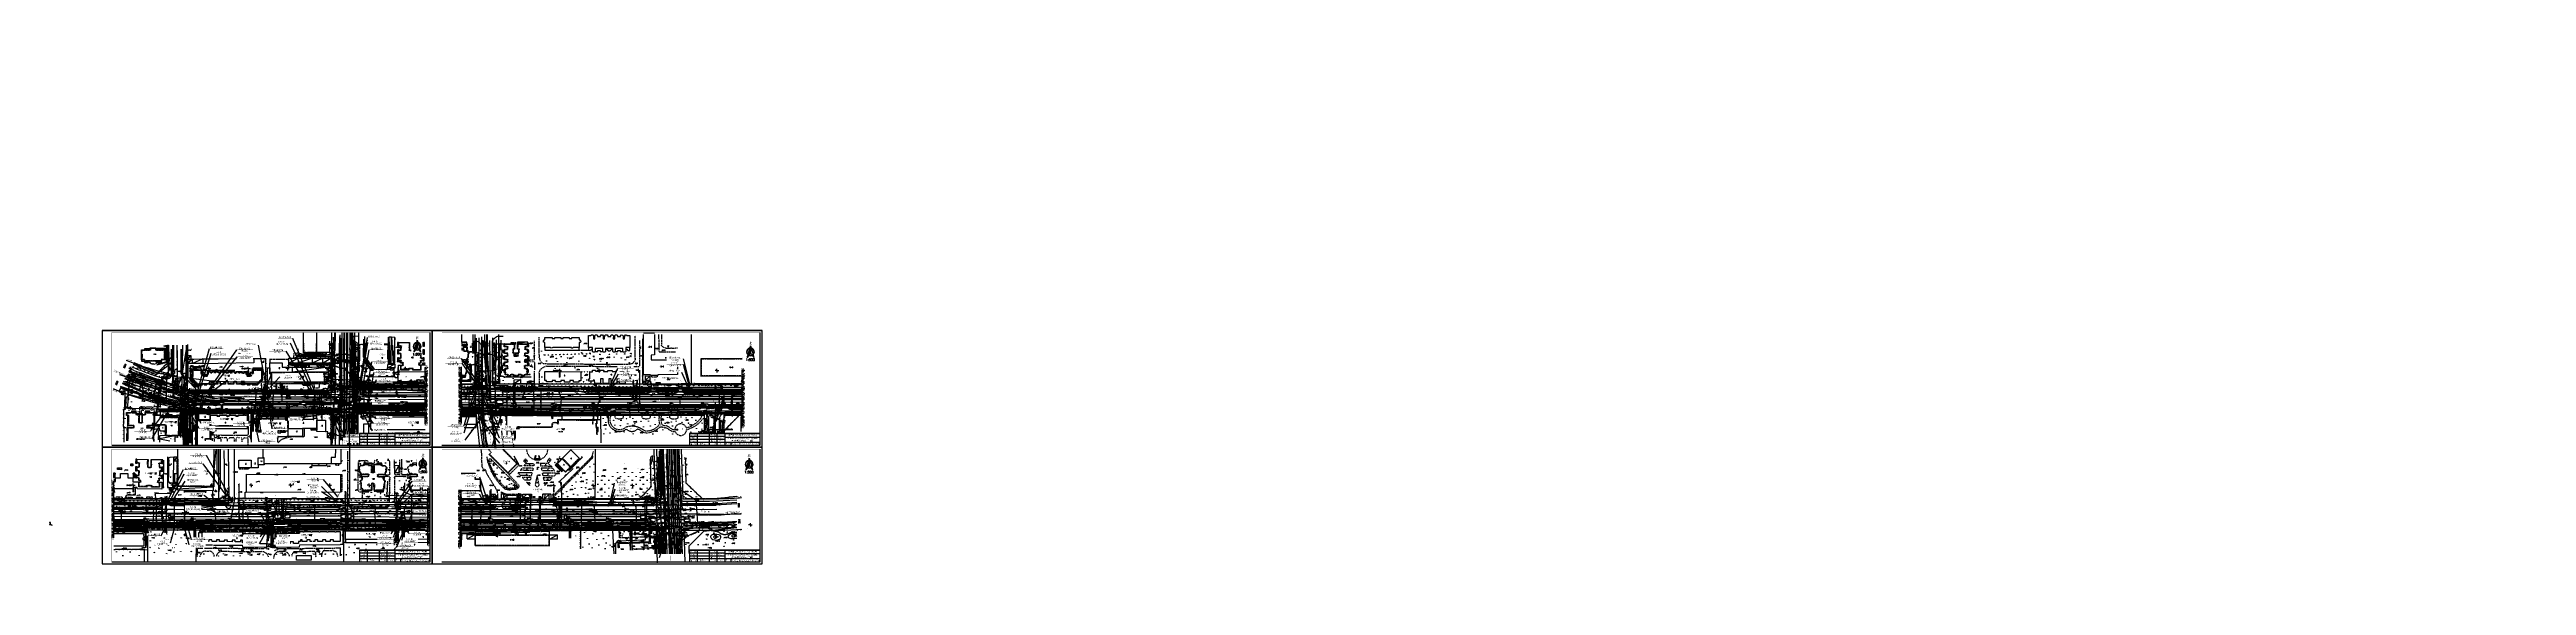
# Model space of a CAD drawing. Header units: inches. Extents: x 505347 to 508499, y 312634 to 313316.
import ezdxf
from ezdxf.enums import TextEntityAlignment as Align
from ezdxf.lldxf.tags import DXFTag

# ---------------------------------------------------------------- set-up
doc = ezdxf.new("R2010")
doc.units = ezdxf.units.IN
doc.header["$LTSCALE"] = 0.5
doc.header["$MEASUREMENT"] = 0
for name, pattern in [('$RECOVER_090104195024-12', [0]), ('$RECOVER_090104195024-5', [0]), ('$RECOVER_090104195024-7', [0]), ('$RECOVER_090104195024-9', [0]), ('2162', [0.3, 0.2, -0.1]), ('444', [0.3, 0.2, -0.1]), ('ACAD_ISO05W100', [33, 24, -3, 0, -3, 0, -3]), ('B1', [3, 2, -1]), ('XX11', [2, 1, -1]), ('XX21', [3, 2, -1])]:
    doc.linetypes.add(name, pattern=pattern)
for name, color, linetype in [('0_RDCAD', 2, 'Continuous'), ('1_RDCAD', 3, 'Continuous'), ('3_RDCAD', 4, 'Continuous'), ('4_RDCAD', 7, 'Continuous'), ('BJ0', 7, 'Continuous'), ('BJ02', 7, 'Continuous'), ('BJ03', 7, 'Continuous'), ('BJ04', 7, 'Continuous'), ('BJ05', 7, 'Continuous'), ('BJ08', 7, 'Continuous'), ('BJ09', 7, 'Continuous'), ('BJ10', 7, 'Continuous'), ('BZ', 2, 'Continuous'), ('PAPERFRAME', 7, 'Continuous'), ('上水井', 4, 'Continuous'), ('上水注记', 4, 'Continuous'), ('上水管线', 4, 'Continuous'), ('上水高程表', 4, 'Continuous'), ('中水井', 151, 'Continuous'), ('中水注记', 151, 'Continuous'), ('中水管线', 151, 'Continuous'), ('中水高程表', 151, 'Continuous'), ('公安交通井', 163, 'Continuous'), ('公安交通管线', 163, 'Continuous'), ('各家需求标注', 6, 'Continuous'), ('图签', 7, 'Continuous'), ('底图', 7, 'Continuous'), ('报亭', 7, 'Continuous'), ('格网', 7, 'Continuous'), ('污水井', 247, 'Continuous'), ('污水注记', 247, 'Continuous'), ('污水管线', 247, 'Continuous'), ('污水高程表', 247, 'Continuous'), ('热力井', 40, 'Continuous'), ('热力注记', 40, 'Continuous'), ('热力管线', 40, 'Continuous'), ('热力高程表', 40, 'Continuous'), ('照明井', 193, 'Continuous'), ('照明管线', 193, 'Continuous'), ('燃气井', 6, 'Continuous'), ('燃气注记', 6, 'Continuous'), ('燃气管线', 6, 'Continuous'), ('燃气高程表', 6, 'Continuous'), ('电信井', 3, 'Continuous'), ('电信井(北京移动)', 3, 'Continuous'), ('电信井(北京通信)', 3, 'Continuous'), ('电信井权属', 7, 'Continuous'), ('电信井（TV有线电视）', 3, 'Continuous'), ('电信井（TV有线通信）', 3, 'Continuous'), ('电信井（北京电信）', 3, 'Continuous'), ('电信井（北信基础）', 3, 'Continuous'), ('电信断面图及编号', 3, 'Continuous'), ('电信注记', 3, 'Continuous'), ('电信管线', 3, 'Continuous'), ('电信规划位置', 1, 'Continuous'), ('电信高程表', 3, 'Continuous'), ('电力井', 1, 'Continuous'), ('电力注记', 1, 'Continuous'), ('电力管线', 1, 'Continuous'), ('电力高程表', 1, 'Continuous'), ('电话亭', 5, 'Continuous'), ('监控器', 5, 'Continuous'), ('通信人井', 7, 'Continuous'), ('通信管线', 7, 'Continuous'), ('通信管道', 7, 'Continuous'), ('道路红线', 1, 'Continuous'), ('雨水井', 34, 'Continuous'), ('雨水注记', 34, 'Continuous'), ('雨水管线', 34, 'Continuous'), ('雨水高程表', 34, 'Continuous'), ('雨蓖子', 34, 'Continuous')]:
    doc.layers.add(name, color=color, linetype=linetype)
doc.styles.add('HZ', font='simplex.shx', dxfattribs={"bigfont": 'hztxt'})
doc.styles.get("Standard").update_dxf_attribs({"font": 'txt.shx', "bigfont": 'hztxt.shx'})
doc.styles.add('STYLE1', font='')
doc.styles.add('单线宋体', font='txt.shx', dxfattribs={"width": 0.75, "bigfont": 'hztxt.shx'})
doc.styles.add('标题文字', font='', dxfattribs={"width": 0.68})
doc.styles.add('标题栏', font='simhei.ttf', dxfattribs={"width": 0.68})
doc.styles.add('粗宋', font='', dxfattribs={"width": 0.75})
doc.styles.add('粗等线', font='simhei.ttf')
doc.styles.add('细等线', font='txt.shx', dxfattribs={"bigfont": 'ht.shx'})
doc.styles.get('STYLE1').set_extended_font_data('SimSun')
doc.styles.get('标题文字').set_extended_font_data('SimSun')
doc.styles.get('粗宋').set_extended_font_data('SimSun')
doc.linetypes.add('1152', pattern='A,15,-0.9,[138,ltypeshp.shx,S=1,R=0,X=0,Y=-0.5],-0.7,[138,ltypeshp.shx,S=1,R=0,X=0,Y=-0.5],-0.9,0', length=17.5)
doc.linetypes.add('1157', pattern='A,15,-3,[138,ltypeshp.shx,S=1,R=0,X=-0.5,Y=-0.5],-2,0', length=20)
doc.linetypes.add('1158', pattern='A,15,-3,[140,ltypeshp.shx,S=0.5,R=0,X=-0.5,Y=0.5],-2,0', length=20)
doc.linetypes.add('B14', pattern='A,4.5,[145,symbolx.shx,S=0.5,R=0,X=0,Y=0],4.5,-0.5,[146,symbolx.shx,S=1,R=0,X=0,Y=0],-0.5', length=10)
tags = doc.linetypes.add('DL', pattern='A,15,-4.925,[130,ltypeshp.shx,S=0.5,R=330,X=-0.15,Y=0.433],0,[130,ltypeshp.shx,S=0.4,R=90,X=0,Y=0],-0.15,[130,ltypeshp.shx,S=0.5,R=150,X=0,Y=-0.433],-4.925,15', length=40).pattern_tags.tags
tags[32:33] = [DXFTag(74, 4), DXFTag(75, 0), DXFTag(340, '0'), DXFTag(46, 1.0), DXFTag(50, 0.0), DXFTag(44, 0.0), DXFTag(45, 0.0)]
tags[30:31] = [DXFTag(74, 4), DXFTag(75, 0), DXFTag(340, '0'), DXFTag(46, 1.0), DXFTag(50, 0.0), DXFTag(44, 0.0), DXFTag(45, 0.0)]
tags[4:5] = [DXFTag(74, 4), DXFTag(75, 0), DXFTag(340, '0'), DXFTag(46, 1.0), DXFTag(50, 0.0), DXFTag(44, 0.0), DXFTag(45, 0.0)]
tags = doc.linetypes.add('DX', pattern='A,15,-5,[130,ltypeshp.shx,S=1,R=330,X=0,Y=0],-5,15', length=40).pattern_tags.tags
tags[16:17] = [DXFTag(74, 4), DXFTag(75, 0), DXFTag(340, '0'), DXFTag(46, 1.0), DXFTag(50, 0.0), DXFTag(44, 0.0), DXFTag(45, 0.0)]
tags[14:15] = [DXFTag(74, 4), DXFTag(75, 0), DXFTag(340, '0'), DXFTag(46, 1.0), DXFTag(50, 0.0), DXFTag(44, 0.0), DXFTag(45, 0.0)]
tags[4:5] = [DXFTag(74, 4), DXFTag(75, 0), DXFTag(340, '0'), DXFTag(46, 1.0), DXFTag(50, 0.0), DXFTag(44, 0.0), DXFTag(45, 0.0)]
tags = doc.linetypes.add('SS', pattern='A,15,-1.9,[130,ltypeshp.shx,S=1,R=330,X=0,Y=0],-1.2,[130,ltypeshp.shx,S=1,R=330,X=0,Y=0],-1.9,15', length=35).pattern_tags.tags
tags[24:25] = [DXFTag(74, 4), DXFTag(75, 0), DXFTag(340, '0'), DXFTag(46, 1.0), DXFTag(50, 0.0), DXFTag(44, 0.0), DXFTag(45, 0.0)]
tags[22:23] = [DXFTag(74, 4), DXFTag(75, 0), DXFTag(340, '0'), DXFTag(46, 1.0), DXFTag(50, 0.0), DXFTag(44, 0.0), DXFTag(45, 0.0)]
tags[4:5] = [DXFTag(74, 4), DXFTag(75, 0), DXFTag(340, '0'), DXFTag(46, 1.0), DXFTag(50, 0.0), DXFTag(44, 0.0), DXFTag(45, 0.0)]
doc.linetypes.add('TRQD', pattern='A,15,[130,ltypeshp.shx,S=0.6,R=0,X=0,Y=0],-5,[130,ltypeshp.shx,S=0.6,R=0,X=0,Y=0],15', length=35)
tags = doc.linetypes.add('TRQZ', pattern='A,15,[130,ltypeshp.shx,S=0.6,R=0,X=0,Y=0],-2.5,[133,ltypeshp.shx,S=0.05,R=0,X=0,Y=0],-2.5,[130,ltypeshp.shx,S=0.6,R=0,X=0,Y=0],15', length=35).pattern_tags.tags
tags[28:29] = [DXFTag(74, 4), DXFTag(75, 0), DXFTag(340, '0'), DXFTag(46, 1.0), DXFTag(50, 0.0), DXFTag(44, 0.0), DXFTag(45, 0.0)]
doc.linetypes.add('XX20', pattern='A,0,[8,ltypeshp.shx,S=0.1,R=0,X=0,Y=0],-2', length=2)

# ---------------------------------------------------------------- blocks, each defined once
blk = doc.blocks.new('B5461')
for q in [(-0.866025, -0.5), (0, 1), (0.866025, -0.5)]:
    blk.add_line((0, 0), q)
blk.add_circle((0, 0), 1)
blk = doc.blocks.new('B545')
for p, q in [((-1, 0), (1, 0)), ((0, -1), (0, 0))]:
    blk.add_line(p, q)
blk.add_circle((0, 0), 1)
blk = doc.blocks.new('B547')
at = {"linetype": 'Continuous'}
for p, q in [((0, 1), (-0.31427, 0.111111)), ((-0.31427, 0.111111), (0.31427, -0.111111)), ((0, -1), (0.31427, -0.111111))]:
    blk.add_line(p, q, dxfattribs=at)
blk.add_circle((0, 0), 1)
blk = doc.blocks.new('B5422')
at = {"linetype": 'Continuous'}
for p, q in [((-1, 0), (1, 0)), ((-0.866025, 0.5), (0.866025, 0.5)), ((0, 1), (0, -1)), ((-0.866025, -0.5), (0.866025, -0.5))]:
    blk.add_line(p, q, dxfattribs=at)
blk.add_circle((0, 0), 1, dxfattribs=at)
blk = doc.blocks.new('B552')
for p, q in [((0.984668, 0.518566), (-1.015332, 0.518566)), ((-1.015332, 0.518566), (-1.015332, -0.481434)), ((0.984668, -0.481434), (0.984668, 0.518566)), ((-1.015332, -0.481434), (0.984668, -0.481434))]:
    blk.add_line(p, q)
at = {"linetype": 'Continuous'}
for p, q in [((-0.348666, -0.481434), (-0.348666, 0.518566)), ((0.318001, -0.481434), (0.318001, 0.518566))]:
    blk.add_line(p, q, dxfattribs=at)
blk = doc.blocks.new('B5502')
blk.add_circle((0, 0), 1)
at = {"style": '细等线'}
blk.add_text('水', height=1.5, dxfattribs=at).set_placement((-0.7, -0.8))
blk = doc.blocks.new('B553')
at = {"linetype": 'Continuous'}
for p, q in [((-1, 0), (1, 0)), ((-0.8, 2.6), (0.8, 2.6)), ((0, 1), (0, 2.6))]:
    blk.add_line(p, q, dxfattribs=at)
blk.add_circle((0, 0), 1, dxfattribs=at)
blk = doc.blocks.new('B5421')
for p, q in [((-1, 0), (1, 0)), ((0, -1), (0, 1))]:
    blk.add_line(p, q)
blk.add_circle((0, 0), 1)
blk = doc.blocks.new('JT')
at = {"layer": '公安交通井'}
blk.add_circle((0, 0), 0.5, dxfattribs=at)
at = {"layer": '公安交通井', "width": 0.8}
blk.add_text('交', height=0.8, dxfattribs=at).set_placement((-0.3, -0.3, -50.2))
blk = doc.blocks.new('953')
for p, q in [((0, 0), (-0.9, 0.9)), ((-0.8, 0), (0.8, 0)), ((0, 2), (0, 0)), ((0.9, 0.9), (0, 0))]:
    blk.add_line(p, q)
blk = doc.blocks.new('BC028')
for p, q in [((-2, 3), (-0.5, 3)), ((-1, 3.5), (-1.2, 3)), ((0, 3.1), (-1, 3.5)), ((0, 0.5), (0, 4.5)), ((0, 3.1), (1, 3.5)), ((0.5, 3), (2, 3)), ((1, 3.5), (1.2, 3))]:
    blk.add_line(p, q)
blk.add_circle((0, 0), 0.5)
for centre in [(-1.2, 3), (1.2, 3)]:
    blk.add_arc(centre, 0.5, 179, 0)
blk = doc.blocks.new('BC104')
for p, q in [((-1.5, 0), (-0.5, 2)), ((-0.5, 2), (0, 0)), ((0, 0), (1, 0))]:
    blk.add_line(p, q)
blk = doc.blocks.new('B8211')
blk.add_hatch(color=256).paths.add_polyline_path([(0.25, 0, 1), (-0.25, 0, 1)])
blk.add_circle((0, 0), 0.25)
blk = doc.blocks.new('9373')
for p, q in [((-1.5, 0), (-0.5, 2)), ((-0.5, 2), (0, 0)), ((0, 0), (1, 0))]:
    blk.add_line(p, q)
blk = doc.blocks.new('9371')
blk.add_circle((0, 0), 0.6)
blk = doc.blocks.new('9372')
blk.add_line((0, -0.6), (1.2, -0.6))
blk.add_circle((0, 0), 0.6)
blk = doc.blocks.new('35213')
for p, q in [((-2, 3), (-0.5, 3)), ((-1, 3.5), (-1.2, 3)), ((0, 3.1), (-1, 3.5)), ((0, 0.5), (0, 4)), ((0, 3.1), (1, 3.5)), ((0.5, 3), (2, 3)), ((1, 3.5), (1.2, 3))]:
    blk.add_line(p, q)
blk.add_circle((0, 0), 0.5)
for centre in [(-1.2, 3), (1.2, 3)]:
    blk.add_arc(centre, 0.5, 179, 0)
blk = doc.blocks.new('35211')
for p, q in [((0, 0.5), (0, 4)), ((0, 3.3), (0.2, 3.4)), ((0.2, 3.4), (0.4, 3.7)), ((0.4, 3.7), (0.5, 3.8)), ((0.5, 3.8), (0.7, 3.7)), ((0.5, 3.3), (1.5, 3.3)), ((0.7, 3.7), (0.9, 3.4)), ((0.9, 3.4), (1, 3.3))]:
    blk.add_line(p, q)
blk.add_circle((0, 0), 0.5)
blk.add_arc((1, 3.3), 0.5, 179, 0)
blk = doc.blocks.new('BC112')
for p, q in [((-0.5, -1), (-0.5, 1)), ((0.5, -1), (0.5, 1))]:
    blk.add_line(p, q)
blk = doc.blocks.new('B954')
at = {"linetype": 'Continuous'}
for p, q in [((0, 0), (-0.978957, 0.978957)), ((-0.75, 0), (0.75, 0)), ((0, 0), (0, 2)), ((0, 0), (0.978957, 0.978957))]:
    blk.add_line(p, q, dxfattribs=at)
blk = doc.blocks.new('b3525')
for p, q in [((-1, 3.5), (0, 3.5)), ((-1, 2.9), (-1, 3.5)), ((0, 0.5), (0, 3.5))]:
    blk.add_line(p, q)
for centre in [(-1, 2.4), (0, 0)]:
    blk.add_circle(centre, 0.5)
blk = doc.blocks.new('ZS')
blk.add_circle((0, 0), 0.5)
blk.add_text('中水', height=0.4).set_placement((-0.4, -0.2))
blk = doc.blocks.new('B549')
blk.add_circle((0, 0), 1)
blk = doc.blocks.new('BC026')
for p, q in [((0, 0.5), (0, 4.5)), ((0, 3.5), (0.2, 3.6)), ((0.2, 3.6), (0.4, 3.9)), ((0.4, 3.9), (0.5, 4)), ((0.5, 4), (0.7, 3.9)), ((0.5, 3.5), (1.5, 3.5)), ((0.7, 3.9), (0.9, 3.6)), ((0.9, 3.6), (1, 3.5))]:
    blk.add_line(p, q)
blk.add_circle((0, 0), 0.5)
blk.add_arc((1, 3.5), 0.5, 179, 0)
blk = doc.blocks.new('B8003')
at = {"color": 0}
for p, q in [((0, 3), (2, 3)), ((0, 0), (0, 3)), ((2, 2), (0, 2)), ((1, 0), (0, 0)), ((2, 3), (2, 2))]:
    blk.add_line(p, q, dxfattribs=at)
for centre in [(0.4, 2.5), (1, 2.5), (1.7, 2.5)]:
    blk.add_circle(centre, 0.135)
blk = doc.blocks.new('BT')
blk.add_hatch(color=0).paths.add_polyline_path([(0, 1.5), (-0.7, 0.7), (0.7, 0.7)])
at = {"color": 0}
for p, q in [((-0.7, 0.7), (0, 1.5)), ((0.7, 0.7), (-0.7, 0.7)), ((0, 1.5), (0.7, 0.7))]:
    blk.add_line(p, q, dxfattribs=at)
at = {"color": 0, "lineweight": 40}
for p, q in [((-0.5, 0.7), (-0.5, 0)), ((0.5, 0.7), (0.5, 0))]:
    blk.add_line(p, q, dxfattribs=at)
blk = doc.blocks.new('B5123')
at = {"linetype": 'Continuous'}
for p, q in [((-1, 0), (1, 0)), ((-0.5, 0), (-0.5, 2)), ((-0.5, 2), (0.5, 2)), ((0.16646, 1.689058), (-0.138788, 1.112143)), ((-0.138788, 1.112143), (0.204287, 0.999847)), ((0.204287, 0.999847), (-0.076061, 0.408413)), ((0.5, 0), (0.5, 2))]:
    blk.add_line(p, q, dxfattribs=at)
blk = doc.blocks.new('831')
for radius in [0.25, 0.15, 0.05]:
    blk.add_circle((0, 0), radius)
blk = doc.blocks.new('B544')
blk.add_circle((0, 0), 1)
for centre, start, end in [((-0.42626, -0.547489), 52.096665, 144.305826), ((0.42626, 0.547489), 232.096665, 324.305826)]:
    blk.add_arc(centre, 0.69386, start, end)
blk = doc.blocks.new('53214')
blk.add_circle((0, 0), 0.1)
for tag in ['路号', '线号', '点号']:
    blk.add_attdef(tag, (0, 0), '', height=0.00001)
blk = doc.blocks.new('236')
blk.add_lwpolyline([(-0.5, -0.5), (0.5, -0.5), (0.5, 0.5), (-0.5, 0.5)], close=True)
blk = doc.blocks.new('941')
for p, q in [((-0.5, -1), (-0.5, 1)), ((0.5, -1), (0.5, 1))]:
    blk.add_line(p, q)
blk = doc.blocks.new('3614')
for p, q in [((0, 0.4), (0, 5.4)), ((0, 5.4), (2.5, 5.4)), ((2.5, 3.9), (0, 3.9)), ((2.5, 5.4), (2.5, 3.9))]:
    blk.add_line(p, q)
at = {"linetype": 'Continuous'}
blk.add_circle((0, 0), 0.4, dxfattribs=at)
blk = doc.blocks.new('BC102')
at = {"linetype": 'Continuous', "lineweight": 0}
blk.add_circle((0, 0), 0.6, dxfattribs=at)
blk = doc.blocks.new('DHT')
for p, q in [((-0.2, 0.7), (-0.3, 0.6)), ((-0.3, 0.6), (-0.3, 0.4)), ((-0.3, 0.4), (-0.3, 0.3)), ((-0.3, 0.3), (-0.3, 0.1)), ((-0.3, 0.1), (-0.3, -0.1)), ((-0.2, 0.9), (-0.2, 0.7)), ((-0.1, 0.9), (-0.2, 0.9)), ((-0.1, 1), (-0.1, 0.9)), ((0, 1), (-0.1, 1)), ((-0.1, 0.4), (-0.1, 0.3)), ((0, 0.4), (-0.1, 0.4)), ((-0.1, 0.3), (-0.1, 0.2)), ((-0.1, 0.3), (-0.1, 0.3)), ((-0.1, 0.2), (-0.1, 0.1)), ((-0.1, 0.1), (-0.1, 0)), ((-0.1, 0), (-0.1, 0)), ((0, 1), (0, 0.5)), ((0, 0.5), (0, 0.4)), ((0, 0.5), (0, 0.5)), ((0.1, 1), (0.1, 0.5)), ((0.1, 1), (0.2, 1)), ((0.1, 0.5), (0.2, 0.5)), ((0.2, 1), (0.2, 0.5)), ((-0.3, -0.1), (-0.3, -0.3)), ((-0.3, -0.3), (-0.3, -0.4)), ((-0.3, -0.4), (-0.3, -0.6)), ((-0.3, -0.6), (-0.2, -0.7)), ((-0.2, -0.7), (-0.2, -0.9)), ((-0.2, -0.9), (-0.1, -0.9)), ((-0.1, 0), (-0.1, -0.1)), ((-0.1, -0.1), (-0.1, -0.2)), ((-0.1, -0.2), (-0.1, -0.3)), ((-0.1, -0.3), (-0.1, -0.4)), ((-0.1, -0.3), (-0.1, -0.3)), ((-0.1, -0.4), (0, -0.4)), ((-0.1, -0.9), (-0.1, -1)), ((-0.1, -1), (0, -1)), ((0, -0.4), (0, -0.5)), ((0, -0.5), (0, -1)), ((0, -0.5), (0, -0.5)), ((0.1, -0.5), (0.1, -1)), ((0.1, -0.5), (0.2, -0.5)), ((0.2, -1), (0.1, -1)), ((0.2, -0.5), (0.2, -1))]:
    blk.add_line(p, q)
at = {"linetype": 'Continuous'}
for points in [[(-0.2, 0.7), (-0.3, 0.6), (0, 0.5)], [(-0.3, 0.6), (-0.3, 0.4), (0, 0.5)], [(0, 0.5), (-0.3, 0.4), (0, 0.5)], [(0, 0.5), (-0.3, 0.4), (0, 0.4)], [(-0.3, 0.4), (-0.3, 0.3), (0, 0.4)], [(0, 0.4), (-0.3, 0.3), (-0.1, 0.4)], [(-0.1, 0.4), (-0.3, 0.3), (-0.1, 0.3)], [(-0.1, 0.3), (-0.3, 0.3), (-0.1, 0.3)], [(-0.1, 0.3), (-0.3, 0.3), (-0.1, 0.2)], [(-0.3, 0.3), (-0.3, 0.1), (-0.1, 0.2)], [(-0.1, 0.2), (-0.3, 0.1), (-0.1, 0.1)], [(-0.3, 0.1), (-0.3, -0.1), (-0.1, 0)], [(-0.1, 0.1), (-0.3, 0.1), (-0.1, 0)], [(-0.1, 0), (-0.3, -0.1), (-0.1, 0)], [(-0.1, 0.9), (-0.2, 0.9), (0, 0.5)], [(-0.2, 0.9), (-0.2, 0.7), (0, 0.5)], [(0, 1), (-0.1, 1), (0, 0.5)], [(-0.1, 1), (-0.1, 0.9), (0, 0.5)], [(0.1, 1), (0.1, 0.5), (0.2, 0.5)], [(0.2, 0.5), (0.2, 1), (0.1, 1)], [(-0.1, 0), (-0.3, -0.1), (-0.1, -0.1)], [(-0.3, -0.1), (-0.3, -0.3), (-0.1, -0.1)], [(-0.1, -0.1), (-0.3, -0.3), (-0.1, -0.2)], [(-0.1, -0.2), (-0.3, -0.3), (-0.1, -0.3)], [(-0.3, -0.3), (-0.3, -0.4), (-0.1, -0.3)], [(-0.1, -0.3), (-0.3, -0.4), (-0.1, -0.3)], [(-0.1, -0.3), (-0.3, -0.4), (-0.1, -0.4)], [(-0.1, -0.4), (-0.3, -0.4), (0, -0.4)], [(0, -0.4), (-0.3, -0.4), (0, -0.5)], [(-0.3, -0.4), (-0.3, -0.6), (0, -0.5)], [(0, -0.5), (-0.3, -0.6), (0, -1)], [(0, -0.5), (-0.3, -0.6), (0, -0.5)], [(-0.3, -0.6), (-0.2, -0.7), (0, -1)], [(-0.2, -0.7), (-0.2, -0.9), (0, -1)], [(-0.2, -0.9), (-0.1, -0.9), (0, -1)], [(-0.1, -0.9), (-0.1, -1), (0, -1)], [(0.2, -0.5), (0.1, -0.5), (0.2, -1)], [(0.1, -0.5), (0.1, -1), (0.2, -1)]]:
    blk.add_solid(points, dxfattribs=at)
blk = doc.blocks.new('B5181')
h = blk.add_hatch(color=256)
h.paths.add_polyline_path([(0.7, 2.5), (0.3, 2.2), (0.5, 2)])
h.paths.add_polyline_path([(0.7, 2.5), (0.5, 2), (0.7, 1.9)])
at = {"linetype": 'Continuous'}
for p, q in [((0, 1.2), (0.7, 2.5)), ((0.5, 0.9), (0, 1.2)), ((0, 0), (0.5, 0.9))]:
    blk.add_line(p, q, dxfattribs=at)
for p, q in [((0.7, 2.5), (0.3, 2.2)), ((0.3, 2.2), (0.7, 1.9)), ((0.7, 1.9), (0.7, 2.5))]:
    blk.add_line(p, q)
blk = doc.blocks.new('MB931')
at = {"linetype": 'Continuous'}
blk.add_circle((0, 0), 0.6, dxfattribs=at)
blk = doc.blocks.new('BC200')
at = {"linetype": 'Continuous', "const_width": 0.25, "flags": 128}
blk.add_lwpolyline([(-0.125, 0, 1), (0.125, 0, 1)], format="xyb", close=True, dxfattribs=at)
blk = doc.blocks.new('5441')
for p, q in [((1, 0), (-1, 0)), ((0, 1), (0, -1)), ((0, 0), (0, 0))]:
    blk.add_line(p, q)
blk.add_circle((0, 0), 1)
blk = doc.blocks.new('2162')
for p, q in [((-0.5, 0), (-0.5, 1.5)), ((0.5, 0), (0.5, 1.5))]:
    blk.add_line(p, q)
blk = doc.blocks.new('2312')
at = {"linetype": 'Continuous'}
blk.add_circle((0, 0), 0.4, dxfattribs=at)
blk = doc.blocks.new('MB9389')
blk.add_lwpolyline([(0, 0), (0, 1.5)])
for centre, start, end in [((-1.856822, -0.19892), 7.057156, 46.873753), ((1.856822, -0.19892), 133.126247, 172.942844)]:
    blk.add_arc(centre, 1.619088, start, end)
blk = doc.blocks.new('111111')
for p, q in [((518331.1, 303651.1), (518751.1, 303651.1)), ((518751.1, 303651.1), (518331.1, 303651.1)), ((518331.1, 303651.1), (518331.1, 303502.6)), ((518748.6, 303505.1), (518748.6, 303648.6)), ((518751.1, 303502.6), (518751.1, 303651.1)), ((518331.1, 303502.6), (518751.1, 303502.6)), ((518343.6, 303505.1), (518748.6, 303505.1))]:
    blk.add_line(p, q)
at = {"const_width": 0.35}
blk.add_lwpolyline([(518343.6, 303648.6), (518748.6, 303648.6), (518748.6, 303505.1), (518343.6, 303505.1)], close=True, dxfattribs=at)
blk = doc.blocks.new('B941')
for p, q in [((-0.5, 0), (-0.5, 2)), ((0.5, 0), (0.5, 2))]:
    blk.add_line(p, q)
blk = doc.blocks.new('B9389')
for p, q in [((-0.8, 0), (0, 2)), ((0, 2), (0.7, 0)), ((0.7, 0), (1, 0))]:
    blk.add_line(p, q)
blk = doc.blocks.new('B2311')
blk.add_circle((0, 0), 0.5)
blk = doc.blocks.new('GC200')
at = {"linetype": 'Continuous', "const_width": 0.2, "flags": 128}
blk.add_lwpolyline([(-0.1, 0, 1), (0.1, 0, 1)], format="xyb", close=True, dxfattribs=at)
blk = doc.blocks.new('gc121')
for p, q in [((-0.5, -1), (-0.5, 1)), ((0.5, -1), (0.5, 1))]:
    blk.add_line(p, q)
blk = doc.blocks.new('519')
for p, q in [((0.6, 0.8), (-0.3, 0.3)), ((-0.3, 0.3), (0.4, -0.3)), ((0.8, 0.5), (0.8, 0.5)), ((0.4, -0.3), (-0.6, -0.8))]:
    blk.add_line(p, q)
blk.add_circle((0, 0), 1)
blk = doc.blocks.new('A$C23F021E1')
at = {"color": 255}
blk.add_wipeout([(0, 6.6), (20.8, 6.6), (20.8, 0), (0, 0)], dxfattribs=at).dxf.layer = 'BZ'
at = {"layer": 'BZ', "color": 0, "const_width": 0.2}
blk.add_lwpolyline([(0, 3.3), (20.8, 3.3)], dxfattribs=at)
at = {"layer": 'BZ', "style": '粗宋', "width": 0.75, "flags": 8}
for tag, p in [('X=', (10.4, 3.7)), ('Y=', (10.4, 0.9))]:
    blk.add_attdef(tag, text='', height=2, dxfattribs=at).set_placement(p, align=Align.CENTER)
blk = doc.blocks.new('5656')
at = {"layer": '通信人井', "color": 0, "const_width": 0.6, "elevation": -9959.3}
blk.add_lwpolyline([(513203.8, 303411.7), (513203.8, 303411.8), (513203.8, 303411.9), (513203.8, 303411.9), (513203.8, 303412), (513203.8, 303412), (513203.8, 303412.1), (513203.7, 303412.2), (513203.7, 303412.2), (513203.7, 303412.3), (513203.6, 303412.3), (513203.6, 303412.4), (513203.5, 303412.4), (513203.5, 303412.5), (513203.4, 303412.5), (513203.4, 303412.5), (513203.3, 303412.6), (513203.3, 303412.6), (513203.2, 303412.6), (513203.2, 303412.6), (513203.1, 303412.7), (513203.1, 303412.7), (513203, 303412.7), (513202.9, 303412.7), (513202.9, 303412.7), (513202.8, 303412.7), (513202.7, 303412.7), (513202.7, 303412.7), (513202.6, 303412.7), (513202.6, 303412.7), (513202.5, 303412.6), (513202.4, 303412.6), (513202.4, 303412.6), (513202.3, 303412.6), (513202.3, 303412.5), (513202.2, 303412.5), (513202.2, 303412.5), (513202.1, 303412.4), (513202.1, 303412.4), (513202, 303412.3), (513202, 303412.3), (513202, 303412.2), (513201.9, 303412.2), (513201.9, 303412.1), (513201.9, 303412), (513201.9, 303412), (513201.9, 303411.9), (513201.8, 303411.9), (513201.8, 303411.8), (513201.8, 303411.7), (513201.8, 303411.7), (513201.8, 303411.6), (513201.8, 303411.6), (513201.9, 303411.5), (513201.9, 303411.4), (513201.9, 303411.4), (513201.9, 303411.3), (513201.9, 303411.3), (513202, 303411.2), (513202, 303411.1), (513202, 303411.1), (513202.1, 303411), (513202.1, 303411), (513202.2, 303411), (513202.2, 303410.9), (513202.3, 303410.9), (513202.3, 303410.8), (513202.4, 303410.8), (513202.4, 303410.8), (513202.5, 303410.8), (513202.5, 303410.7), (513202.6, 303410.7), (513202.7, 303410.7), (513202.7, 303410.7), (513202.8, 303410.7), (513202.9, 303410.7), (513202.9, 303410.7), (513203, 303410.7), (513203, 303410.7), (513203.1, 303410.7), (513203.2, 303410.8), (513203.2, 303410.8), (513203.3, 303410.8), (513203.3, 303410.8), (513203.4, 303410.9), (513203.4, 303410.9), (513203.5, 303411), (513203.5, 303411), (513203.6, 303411), (513203.6, 303411.1), (513203.7, 303411.1), (513203.7, 303411.2), (513203.7, 303411.2), (513203.7, 303411.3), (513203.8, 303411.4), (513203.8, 303411.4), (513203.8, 303411.5), (513203.8, 303411.5), (513203.8, 303411.6), (513203.8, 303411.7)], close=True, dxfattribs=at)
for points in [[(513203.8, 303411.7), (513202.8, 303411.7), (513202.3, 303412.5)], [(513202.8, 303411.7), (513202.3, 303410.9)]]:
    blk.add_lwpolyline(points, dxfattribs=at)
blk = doc.blocks.new('A$C463E76B2')
at = {"color": 255}
blk.add_wipeout([(0, 3.7), (18.2, 3.7), (18.2, 0), (0, 0)], dxfattribs=at).dxf.layer = 'BZ'
at = {"layer": 'BZ', "color": 0, "const_width": 0.2}
blk.add_lwpolyline([(0, 0.4), (18.2, 0.4)], dxfattribs=at)
at = {"layer": 'BZ', "style": '粗宋', "width": 0.75, "flags": 8}
blk.add_attdef('X=', text='', height=2, dxfattribs=at).set_placement((9.1, 0.8), align=Align.CENTER)
blk = doc.blocks.new('ZBZ')
h = blk.add_hatch()
h.set_pattern_fill('ANSI31', color=256, style=0)
h.paths.add_polyline_path([(-6.2, -6.5, 0.081754), (-3.7, -8.2), (0.1, -3.2), (0.1, 15.6)])
h.paths.add_polyline_path([(-8.3, -14.1), (-4.4, -9, -0.063071), (-6.5, -7.6)])
for points in [[(0.1, 15.6), (-6.2, -6.5)], [(0.1, 15.6), (0.1, -3.2)], [(0.1, 15.6), (6.4, -6.4)], [(-6.5, -7.6), (-8.3, -14.1)], [(-4.4, -9), (-8.3, -14.1)], [(0.1, -3.2), (-3.7, -8.2)], [(0.1, -3.2), (3.9, -8.1)], [(4.6, -8.9), (8.6, -14.1)], [(6.7, -7.4), (8.6, -14.1)]]:
    blk.add_lwpolyline(points)
for radius, start, end in [(10, 98.60985, 79.8232), (9, 101.54598, 76.66554)]:
    blk.add_arc((0, 0), radius, start, end)
for s, p in [('北', (0.3, 21.9)), ('1:500', (-0.3, -20.1))]:
    blk.add_text(s, height=6).set_placement(p, align=Align.MIDDLE)
blk = doc.blocks.new('111112121')
at = {"linetype": 'Continuous'}
blk.add_wipeout([(507931.1, 298599.2), (507931.1, 298572), (507945.3, 298572), (507945.3, 298599.2)], dxfattribs=at).dxf.layer = '通信管道'
at = {"layer": '格网', "xscale": 0.5, "yscale": 0.5, "zscale": 0.5}
blk.add_blockref('ZBZ', (507938.6, 298584.1), dxfattribs=at)
blk = doc.blocks.new('RDCADTITLE')
at = {"ltscale": 10}
blk.add_line((-160, 30), (-130, 30), dxfattribs=at)
at = {"color": 0, "ltscale": 10}
blk.add_lwpolyline([(-180, 30, 0, 0, 0), (0, 30, 0.5, 180, 0)], format="xyseb", dxfattribs=at)
at = {"ltscale": 10, "const_width": 0.5}
blk.add_lwpolyline([(-180, 0), (-180, 30), (0, 30)], dxfattribs=at)
at = {"ltscale": 10}
blk.add_lwpolyline([(-180, 30), (0, 30), (-180, 30)], dxfattribs=at)
at = {"layer": '0_RDCAD', "color": 0}
for p, q in [((-180, 30), (-180, 0)), ((-90, 22.5), (-180, 22.5)), ((-90, 15), (-180, 15)), ((0, 7.5), (-180, 7.5)), ((-180, 0), (0, 0)), ((-160, 30), (-160, 0)), ((-130, 30), (-130, 0)), ((-110, 30), (-110, 0)), ((-90, 30), (-90, 0)), ((-90, 21), (0, 21)), ((-75, 7.5), (-75, 0)), ((0, 0), (0, 30))]:
    blk.add_line(p, q, dxfattribs=at)
at = {"layer": '1_RDCAD', "color": 0}
blk.add_line((0, 30), (-180, 30), dxfattribs=at)
for s, height, style, width, p in [('主    管', 2.8, 'STYLE1', 0.75, (-170.4, 26)), ('总负责人', 2.8, 'STYLE1', 0.75, (-170.4, 18.5)), ('设\u3000\u3000计', 2.8, 'STYLE1', 0.75, (-170.4, 3.4)), ('单项负责人', 2.8, 'STYLE1', 0.6, (-170.3, 11.2)), ('单位、比例', 2.8, 'STYLE1', 0.6, (-120, 11.2)), ('中国通信建设集团设计院有限公司', 3.6, '标题栏', 0.95, (-44.5, 25.5))]:
    blk.add_text(s, height=height, dxfattribs=dict(style=style, width=width)).set_placement(p, align=Align.MIDDLE)
at = {"style": 'STYLE1'}
for s, width, p in [('制图、校核', 0.6, (-120, 18.8)), ('审\u3000\u3000核', 0.75, (-120, 26.2)), ('日\u3000\u3000期', 0.75, (-120, 3.8)), ('图  号', 0.75, (-82.5, 3.8))]:
    blk.add_text(s, height=2.8, dxfattribs=dict(at, width=width)).set_placement(p, align=Align.MIDDLE_CENTER)
at = {"style": 'STYLE1', "width": 0.75}
for tag, p in [('A1', (-145, 26.2)), ('A3', (-145, 18.8)), ('A4', (-145, 11.2)), ('A4', (-145, 3.8)), ('B1', (-100, 26.2)), ('B2', (-100, 18.8)), ('B3', (-100, 11.2)), ('B4', (-100, 3.8))]:
    blk.add_attdef(tag, text='', height=2.8, dxfattribs=at).set_placement(p, align=Align.MIDDLE_CENTER)
at = {"layer": '4_RDCAD', "style": '标题文字', "width": 0.65}
for tag, height, p in [('ZTSJ4-09-系统立项编码-流水号+设计阶段-专业代码-图号', 2.8, (-37.6, 3.8)), ('C2', 3.4, (-45, 18)), ('C3', 3.4, (-45, 11.7))]:
    blk.add_attdef(tag, text='', height=height, dxfattribs=at).set_placement(p, align=Align.MIDDLE_CENTER)
blk = doc.blocks.new('chencunxu')
at = {"const_width": 0.1}
for points in [[(1324.4, 542.4), (1324.5, 542.4), (1324.6, 542.5), (1324.7, 542.5), (1324.8, 542.6), (1325.1, 542.7), (1325.4, 542.9), (1325.4, 542.9), (1325.4, 542.9), (1325.4, 542.8), (1325.4, 542.8), (1325.4, 542.7), (1325.4, 542.7), (1325.4, 542.6), (1325.4, 542.5), (1325.4, 542.5), (1325.3, 542.5), (1325.3, 542.4), (1325.3, 542.4), (1325.3, 542.3), (1325.4, 542.2), (1325.4, 542.1), (1325.4, 542), (1325.4, 542), (1325.4, 542), (1325.3, 542), (1325.3, 542.1), (1325.3, 542.1), (1325.2, 542.1), (1325.2, 542.2), (1325.1, 542.2), (1325.1, 542.3), (1325.1, 542.3), (1325, 542.4), (1325, 542.3), (1325, 542.2), (1325, 542.1), (1325, 542), (1325, 541.9), (1325, 541.8), (1324.9, 541.7), (1324.9, 541.6), (1324.9, 541.5), (1324.9, 541.4), (1324.9, 541.2), (1324.9, 541.1), (1324.8, 541), (1324.8, 540.8), (1324.8, 540.7), (1324.8, 540.7), (1324.8, 540.5), (1324.8, 540.6), (1324.8, 540.6)], [(1326.1, 542.7), (1326, 542.5), (1326, 542.5), (1326, 542.4), (1325.9, 542.3), (1325.9, 542.3), (1325.8, 542.2), (1325.8, 542.1), (1325.8, 542), (1325.7, 541.9), (1325.7, 541.8), (1325.6, 541.7), (1325.6, 541.6), (1325.5, 541.5), (1325.5, 541.4), (1325.5, 541.3), (1325.4, 541.2), (1325.4, 541.2), (1325.4, 541.1), (1325.4, 541.1), (1325.4, 541.1), (1325.4, 541.1), (1325.7, 541.1), (1325.8, 541.1), (1326, 541.2), (1326.1, 541.2), (1326.1, 541.3), (1326.1, 541.3), (1326.2, 541.3), (1326.1, 541.4), (1326.1, 541.4), (1326.1, 541.4)], [(1325.4, 540.9), (1325.3, 540.9), (1325.3, 540.8), (1325.3, 540.8), (1325.3, 540.8), (1325.3, 540.8), (1325.3, 540.8), (1325.3, 540.7), (1325.3, 540.7), (1325.3, 540.7), (1325.3, 540.6), (1325.4, 540.6), (1325.4, 540.6), (1325.4, 540.6), (1325.4, 540.6), (1325.5, 540.6), (1325.5, 540.6), (1325.5, 540.6), (1325.5, 540.6), (1325.6, 540.6), (1325.6, 540.6), (1325.6, 540.6), (1325.6, 540.6)], [(1325.4, 541.9), (1325.5, 541.9), (1325.6, 542), (1325.7, 542), (1325.8, 542.1), (1325.9, 542.1), (1326, 542.1), (1326.1, 542.1), (1326.2, 542.2), (1326.2, 542.2), (1326.3, 542.2)], [(1325.9, 541.6), (1325.9, 541.5), (1325.9, 541.5), (1325.8, 541.4), (1325.8, 541.4), (1325.8, 541.3), (1325.8, 541.3), (1325.8, 541.2), (1325.8, 541.1), (1325.8, 540.8), (1325.8, 540.7), (1325.8, 540.4), (1325.8, 540.3), (1325.7, 540.3), (1325.7, 540.4), (1325.7, 540.4)], [(1326.5, 540.9), (1326.6, 540.9), (1326.6, 540.9), (1326.6, 540.9), (1326.7, 540.9), (1326.7, 540.8), (1326.7, 540.8), (1326.8, 540.8), (1326.8, 540.8), (1326.8, 540.8), (1326.9, 540.7), (1326.9, 540.7)], [(1327, 541.8), (1327.1, 541.8), (1327.1, 541.9), (1327.2, 541.9), (1327.2, 541.9), (1327.3, 542), (1327.4, 542), (1327.5, 542.1), (1327.6, 542.1), (1327.7, 542.1), (1327.9, 542.1), (1327.9, 542.2), (1328.1, 542.2), (1328.2, 542.2), (1328.3, 542.2), (1328.4, 542.3), (1328.6, 542.3), (1328.6, 542.3), (1328.7, 542.4), (1328.8, 542.4), (1328.9, 542.4), (1328.9, 542.4), (1328.9, 542.4), (1328.9, 542.5), (1328.9, 542.5), (1328.8, 542.5), (1328.8, 542.5)], [(1328.5, 542.9), (1328.5, 542.9), (1328.5, 542.8), (1328.4, 542.7), (1328.4, 542.6), (1328.3, 542.6), (1328.3, 542.5), (1328.2, 542.4), (1328.2, 542.4), (1328.1, 542.3), (1328.1, 542.1), (1328, 542), (1327.9, 541.9), (1327.9, 541.8), (1327.8, 541.7), (1327.8, 541.6), (1327.7, 541.6), (1327.7, 541.5), (1327.7, 541.5), (1327.6, 541.4), (1327.5, 541.3), (1327.5, 541.3), (1327.5, 541.2), (1327.5, 541.2), (1327.5, 541.2), (1327.5, 541.2), (1327.5, 541.2), (1327.5, 541.2), (1327.5, 541.2)], [(1327.9, 541.7), (1327.9, 541.7), (1327.9, 541.7), (1327.9, 541.7), (1327.9, 541.7), (1327.9, 541.6), (1327.9, 541.6), (1327.9, 541.6), (1327.9, 541.6), (1327.9, 541.6), (1327.9, 541.5), (1327.9, 541.3), (1327.8, 541.2), (1327.8, 541), (1327.8, 540.9), (1327.8, 540.8), (1327.8, 540.6)], [(1327.9, 541.3), (1327.9, 541.3), (1327.9, 541.3), (1327.9, 541.4), (1328, 541.4), (1328, 541.5), (1328, 541.5), (1328.1, 541.6), (1328.2, 541.7), (1328.2, 541.7), (1328.3, 541.8), (1328.3, 541.8), (1328.4, 541.8), (1328.4, 541.8), (1328.4, 541.7), (1328.4, 541.7), (1328.5, 541.7), (1328.5, 541.7), (1328.4, 541.6), (1328.4, 541.5), (1328.4, 541.5), (1328.4, 541.4), (1328.5, 541.3), (1328.5, 541.3), (1328.5, 541.2), (1328.5, 541.1), (1328.5, 541), (1328.5, 541), (1328.5, 540.9), (1328.5, 540.8), (1328.5, 540.7), (1328.6, 540.6), (1328.6, 540.5), (1328.6, 540.5), (1328.6, 540.5), (1328.5, 540.5), (1328.5, 540.5), (1328.5, 540.5), (1328.5, 540.5), (1328.3, 540.7), (1328.1, 540.9), (1328, 541), (1328, 541), (1328, 541), (1328, 541.1), (1328, 541.1), (1328, 541.1), (1328, 541.1), (1328, 541.1), (1328, 541.2), (1328.1, 541.2), (1328.1, 541.2), (1328.2, 541.2), (1328.2, 541.2), (1328.2, 541.2), (1328.3, 541.3), (1328.4, 541.3), (1328.5, 541.3), (1328.6, 541.3), (1328.7, 541.3), (1328.8, 541.3), (1328.9, 541.3)], [(1329.4, 541.7), (1329.5, 541.7), (1329.6, 541.7), (1329.7, 541.7), (1329.7, 541.8), (1329.8, 541.8), (1329.9, 541.8), (1330, 541.8), (1330.1, 541.8), (1330.1, 541.8), (1330.2, 541.8), (1330.2, 541.8), (1330.2, 541.8), (1330.3, 541.8), (1330.3, 541.8), (1330.3, 541.8), (1330.3, 541.8), (1330.3, 541.8), (1330.3, 541.7), (1330.3, 541.7), (1330.2, 541.7), (1330.2, 541.6), (1330.2, 541.5), (1330.2, 541.5), (1330.1, 541.4), (1330.1, 541.3), (1330.1, 541.3), (1330.1, 541.2), (1330.1, 541.1), (1330, 541), (1330, 541), (1330, 540.9), (1330, 540.9), (1330, 540.9), (1330, 540.8), (1330.1, 540.8), (1330.1, 540.8), (1330.1, 540.7), (1330.1, 540.7), (1330.2, 540.6), (1330.2, 540.6), (1330.3, 540.6), (1330.4, 540.6), (1330.6, 540.5), (1330.8, 540.5), (1331, 540.5), (1331.1, 540.5), (1331.3, 540.5), (1331.4, 540.5), (1331.5, 540.5), (1331.6, 540.5), (1331.7, 540.6), (1331.8, 540.6), (1331.9, 540.6), (1331.9, 540.6), (1331.9, 540.7), (1331.9, 540.7), (1331.8, 540.7), (1331.7, 540.8), (1331.7, 540.9), (1331.6, 541), (1331.6, 541), (1331.6, 541), (1331.5, 541), (1331.5, 541)], [(1329.9, 542.6), (1329.9, 542.5), (1329.9, 542.5), (1329.9, 542.5), (1329.9, 542.4), (1329.9, 542.4), (1329.9, 542.3), (1329.8, 542.2), (1329.8, 542), (1329.8, 542), (1329.8, 541.9), (1329.8, 541.7), (1329.8, 541.6), (1329.8, 541.5), (1329.7, 541.3), (1329.7, 541.2), (1329.7, 541.1), (1329.7, 541), (1329.7, 541), (1329.7, 540.8), (1329.7, 540.7), (1329.7, 540.7), (1329.7, 540.6), (1329.7, 540.6)], [(1330.7, 542.2), (1330.7, 542.2), (1330.7, 542.1), (1330.7, 542.1), (1330.6, 542.1), (1330.6, 542), (1330.6, 542), (1330.6, 542), (1330.6, 541.9), (1330.6, 541.8), (1330.6, 541.6), (1330.6, 541.5), (1330.6, 541.5), (1330.6, 541.4), (1330.6, 541.3)], [(1330.7, 542.3), (1330.7, 542.3), (1330.7, 542.3), (1330.8, 542.4), (1330.8, 542.4), (1330.9, 542.5), (1330.9, 542.5), (1331, 542.5), (1331, 542.5), (1331, 542.5), (1331, 542.5), (1331.1, 542.5), (1331.1, 542.4), (1331.1, 542.4), (1331.1, 542.3), (1331.1, 542.2), (1331.1, 542), (1331.1, 541.9), (1331.1, 541.8), (1331.1, 541.7), (1331.1, 541.6), (1331.1, 541.5), (1331.1, 541.4), (1331.1, 541.4), (1331.1, 541.3), (1331.1, 541.3), (1331.1, 541.3), (1331.1, 541.2), (1331.1, 541.2), (1331.1, 541.2), (1331.1, 541.1), (1331.1, 541.1), (1331.1, 541.1), (1331.1, 541.1), (1331.1, 541.1), (1331.1, 541.1), (1331.1, 541.1), (1331.1, 541.1), (1331.1, 541.2), (1331, 541.2), (1331, 541.3), (1331, 541.4), (1331, 541.4), (1331, 541.4), (1330.9, 541.4)], [(1330.6, 541.6), (1330.7, 541.6), (1330.7, 541.6), (1330.7, 541.6), (1330.8, 541.6), (1330.8, 541.6), (1330.9, 541.6), (1330.9, 541.6), (1330.9, 541.6), (1330.9, 541.6), (1330.9, 541.6), (1330.9, 541.6), (1330.9, 541.6), (1330.9, 541.6)], [(1330.6, 541.1), (1330.6, 541.1), (1330.7, 541.1), (1330.7, 541.1), (1330.8, 541.1), (1330.8, 541.1), (1330.9, 541.1), (1330.9, 541.1), (1331, 541.1), (1331, 541.1), (1331, 541.1), (1331, 541.1)]]:
    blk.add_lwpolyline(points, dxfattribs=at)
blk = doc.blocks.new('M9502')
at = {"linetype": 'Continuous'}
for p, q in [((2.5, 0), (0, 0)), ((4.125, 1.25), (2.5, 0)), ((2.5, 0), (4.125, -1.25)), ((6.6875, 0), (3.3125, 0)), ((7.5, 0), (5.875, 1.25)), ((5.875, -1.25), (7.5, 0)), ((12.5, 0), (7.5, 0)), ((14.125, 1.25), (12.5, 0)), ((12.5, 0), (14.125, -1.25)), ((16.6875, 0), (13.3125, 0)), ((17.5, 0), (15.875, 1.25)), ((15.875, -1.25), (17.5, 0)), ((20, 0), (17.5, 0))]:
    blk.add_line(p, q, dxfattribs=at)

msp = doc.modelspace()

# ---------------------------------------------------------------- hatches: boundary and pattern name
at = {"layer": 'BJ05', "linetype": 'DL'}
h = msp.add_hatch(color=256, dxfattribs=at)
h.paths.add_polyline_path([(505874.4, 312938.9), (505874.5, 312938.8), (505874.6, 312939)])
h.paths.add_polyline_path([(505874.5, 312938.8), (505874.6, 312938.8), (505874.6, 312939)])
for points in [[(505874.6, 312939), (505874.5, 312938.8), (505874.6, 312938.8)], [(505708.6, 312908.4), (505708.5, 312908.2), (505708.6, 312908.1)], [(505709.5, 312902.4), (505709.4, 312902.2), (505709.5, 312902.1)], [(506103.8, 312892.8), (506103.6, 312892.6), (506103.7, 312892.6)], [(506108.5, 312890.2), (506108.4, 312890), (506108.5, 312890)], [(505904, 312748.6), (505903.9, 312748.4), (505904, 312748.3)], [(505912.4, 312749.1), (505912.3, 312748.9), (505912.4, 312748.8)], [(506102, 312745.8), (506101.9, 312745.6), (506102, 312745.6)], [(506107.6, 312746.3), (506107.5, 312746.1), (506107.6, 312746.1)]]:
    msp.add_hatch(color=256, dxfattribs=at).paths.add_polyline_path(points)
h = msp.add_hatch(color=256, dxfattribs=at)
h.paths.add_polyline_path([(505708.4, 312908.3), (505708.5, 312908.2), (505708.6, 312908.4)])
h.paths.add_polyline_path([(505708.5, 312908.2), (505708.6, 312908.1), (505708.6, 312908.4)])
h = msp.add_hatch(color=256, dxfattribs=at)
h.paths.add_polyline_path([(505709.3, 312902.2), (505709.4, 312902.2), (505709.5, 312902.4)])
h.paths.add_polyline_path([(505709.4, 312902.2), (505709.5, 312902.1), (505709.5, 312902.4)])
h = msp.add_hatch(color=256, dxfattribs=at)
h.paths.add_polyline_path([(506103.6, 312892.7), (506103.6, 312892.6), (506103.8, 312892.8)])
h.paths.add_polyline_path([(506103.6, 312892.6), (506103.7, 312892.6), (506103.8, 312892.8)])
h = msp.add_hatch(color=256, dxfattribs=at)
h.paths.add_polyline_path([(506108.3, 312890.1), (506108.4, 312890), (506108.5, 312890.2)])
h.paths.add_polyline_path([(506108.4, 312890), (506108.5, 312890), (506108.5, 312890.2)])
h = msp.add_hatch(color=256, dxfattribs=at)
h.paths.add_polyline_path([(505903.8, 312748.5), (505903.9, 312748.4), (505904, 312748.6)])
h.paths.add_polyline_path([(505903.9, 312748.4), (505904, 312748.3), (505904, 312748.6)])
h = msp.add_hatch(color=256, dxfattribs=at)
h.paths.add_polyline_path([(505904, 312743.8), (505904.1, 312743.7), (505904.2, 312743.9)])
h.paths.add_polyline_path([(505904.1, 312743.7), (505904.2, 312743.7), (505904.2, 312743.9)])
h = msp.add_hatch(color=256, dxfattribs=at)
h.paths.add_polyline_path([(505912.2, 312748.9), (505912.3, 312748.9), (505912.4, 312749.1)])
h.paths.add_polyline_path([(505912.3, 312748.9), (505912.4, 312748.8), (505912.4, 312749.1)])
h = msp.add_hatch(color=256, dxfattribs=at)
h.paths.add_polyline_path([(506101.8, 312745.7), (506101.9, 312745.6), (506102, 312745.8)])
h.paths.add_polyline_path([(506101.9, 312745.6), (506102, 312745.6), (506102, 312745.8)])
h = msp.add_hatch(color=256, dxfattribs=at)
h.paths.add_polyline_path([(506107.3, 312746.2), (506107.5, 312746.1), (506107.6, 312746.3)])
h.paths.add_polyline_path([(506107.5, 312746.1), (506107.6, 312746.1), (506107.6, 312746.3)])
at = {"layer": 'BJ05', "linetype": 'Continuous'}
msp.add_hatch(color=256, dxfattribs=at).paths.add_polyline_path([(506120.3, 312700.3, 1), (506119.8, 312700.3), (506119.7, 312702.4, 1), (506120.2, 312702.4)])
at = {"layer": '图签'}
for points in [[(505627.7, 312890.6), (505629.7, 312890.7), (505628.6, 312892.5)], [(505887, 312889.3), (505889, 312889.5), (505887.9, 312891.3)], [(505486.8, 312849.5), (505488.8, 312849.9), (505487.5, 312851.5)], [(505521.7, 312846.4), (505523.7, 312846.9), (505522.3, 312848.5)], [(505598.7, 312847.9), (505600.7, 312848.3), (505599.3, 312849.9)], [(505896.7, 312848.2), (505894.9, 312849.3), (505894.8, 312847.2)], [(505572.4, 312756.2), (505574.4, 312756.6), (505573.1, 312758.3)], [(505717.1, 312753.1), (505719.1, 312753.5), (505717.8, 312755.1)], [(505516.4, 312707.1), (505515.3, 312705.4), (505517.5, 312705.3)]]:
    msp.add_hatch(color=1, dxfattribs=at).paths.add_polyline_path(points)
at = {"layer": '电力管线', "linetype": 'DL'}
h = msp.add_hatch(color=256, dxfattribs=at)
h.paths.add_polyline_path([(505645.4, 312883.6), (505645.5, 312883.6), (505645.7, 312883.8)])
h.paths.add_polyline_path([(505645.5, 312883.6), (505645.6, 312883.5), (505645.7, 312883.8)])
msp.add_hatch(color=256, dxfattribs=at).paths.add_polyline_path([(505645.7, 312883.8), (505645.5, 312883.6), (505645.6, 312883.5)])

# ---------------------------------------------------------------- linework, layer by layer
msp.add_line((505788.8, 312739.6, 122.3), (505789, 312732.2, 122.2))
at = {"color": 1, "const_width": 0.2}
msp.add_lwpolyline([(505444.6, 312920.8), (505456.8, 312916.2), (505467.6, 312912.4), (505484.5, 312907.2), (505498.1, 312903.7), (505497.7, 312940.2)], dxfattribs=at)
at = {"const_width": 0.5}
for points in [[(505550.9, 312878.7), (505548.3, 312880)], [(505624.6, 312879.1), (505629.9, 312891)], [(505683.6, 312878.6), (505680.8, 312878.9)], [(505744.5, 312888.2), (505741.7, 312889.2)], [(506060, 312887.2), (506060.9, 312886.1)], [(505497.2, 312856.2), (505488.8, 312849.8)], [(505685, 312861.3), (505705, 312857.8)], [(505789.7, 312707.7), (505788.4, 312709)]]:
    msp.add_lwpolyline(points, dxfattribs=at)
for points, elevation in [([(505895.5, 312886), (505887.8, 312891.3)], 82.3), ([(505896, 312884.6), (505896.5, 312878.2)], 82.3), ([(506160.5, 312886.4), (506162, 312888.1)], 42.8), ([(505531.4, 312854.5), (505522.1, 312848.5)], 41.3), ([(505529.1, 312856.7), (505531.4, 312855.1)], 41.2), ([(505624.7, 312861), (505605.4, 312861)], -41.2), ([(505744.2, 312856.7), (505752.6, 312852.5)], 40.8), ([(505897.1, 312844.3), (505894.6, 312847.3)], 41.4), ([(505571.5, 312749.1), (505574.6, 312756.6)], 82.3), ([(505710.1, 312740.3), (505712.6, 312744.8)], 82.3), ([(505903.8, 312740.4), (505898.8, 312741.9)], 121.8), ([(505554.8, 312738.6), (505551.8, 312731.6)], 82.3), ([(505788.9, 312739), (505789, 312733.1)], 82.3), ([(505496.5, 312708.2), (505516.4, 312707)], 82.3), ([(505624.6, 312707.9), (505624.8, 312707.2)], 82.3), ([(505625.7, 312708.6), (505632.4, 312707.7)], 82.3)]:
    msp.add_lwpolyline(points, dxfattribs=dict(at, elevation=elevation))
at = {"const_width": 0.5, "elevation": 244.1}
msp.add_lwpolyline([(505895.5, 312886, 0.272042), (505891, 312887.2)], format="xyb", dxfattribs=at)
at = {"const_width": 0.5}
msp.add_lwpolyline([(505710.1, 312740.3, 0.226968), (505710.5, 312743.5)], format="xyb", dxfattribs=at)
at = {"linetype": 'B1', "const_width": 0.5, "elevation": 82.3}
msp.add_lwpolyline([(505712.6, 312744.9), (505717.2, 312753.3)], dxfattribs=at)
at = {"color": 1, "const_width": 0.2, "elevation": 82.3}
for points in [[(506152.8, 312744.3), (506181, 312744.3), (506199.7, 312744.4), (506218.9, 312745.2), (506227.6, 312745.9)], [(506120.3, 312664), (506119.1, 312704.3), (505870.8, 312704.3)]]:
    msp.add_lwpolyline(points, dxfattribs=at)
at = {"layer": 'BJ0'}
for p, q in [((505450, 312910), (505447.8, 312910)), ((505450, 312910), (505450, 312912.3)), ((505450, 312910), (505450, 312907.8)), ((505450, 312910), (505452.2, 312910)), ((505500, 312910), (505497.7, 312910)), ((505500, 312910), (505500, 312912.3)), ((505500, 312910), (505500, 312907.8)), ((505500, 312910), (505502.2, 312910)), ((505550, 312910), (505547.8, 312910)), ((505550, 312910), (505550, 312912.3)), ((505550, 312910), (505550, 312907.8)), ((505550, 312910), (505552.2, 312910)), ((505600, 312910), (505597.8, 312910)), ((505600, 312910), (505600, 312912.3)), ((505600, 312910), (505600, 312907.8)), ((505600, 312910), (505602.2, 312910)), ((505650, 312910), (505647.8, 312910)), ((505650, 312910), (505650, 312912.3)), ((505650, 312910), (505650, 312907.8)), ((505650, 312910), (505652.2, 312910)), ((505700, 312910), (505697.8, 312910)), ((505700, 312910), (505700, 312912.3)), ((505700, 312910), (505700, 312907.8)), ((505700, 312910), (505702.2, 312910)), ((505750, 312910), (505747.8, 312910)), ((505750, 312910), (505750, 312912.3)), ((505750, 312910), (505750, 312907.8)), ((505750, 312910), (505752.2, 312910)), ((505800, 312910), (505797.8, 312910)), ((505800, 312910), (505800, 312912.3)), ((505800, 312910), (505800, 312907.8)), ((505800, 312910), (505802.2, 312910)), ((505896.4, 312907.5, 82.3), (505894.1, 312907.5, 82.3)), ((505896.4, 312907.5, 82.3), (505896.4, 312909.7, 82.3)), ((505896.4, 312907.5, 82.3), (505896.4, 312905.2, 82.3)), ((505896.4, 312907.5, 82.3), (505898.6, 312907.5, 82.3)), ((505996.4, 312907.5, 82.3), (505994.1, 312907.5, 82.3)), ((505996.4, 312907.5, 82.3), (505996.4, 312909.7, 82.3)), ((505996.4, 312907.5, 82.3), (505996.4, 312905.2, 82.3)), ((505996.4, 312907.5, 82.3), (505998.6, 312907.5, 82.3)), ((506046.4, 312907.5, 82.3), (506044.1, 312907.5, 82.3)), ((506046.4, 312907.5, 82.3), (506046.4, 312909.7, 82.3)), ((506046.4, 312907.5, 82.3), (506046.4, 312905.2, 82.3)), ((506046.4, 312907.5, 82.3), (506048.6, 312907.5, 82.3)), ((506096.4, 312907.5, 82.3), (506094.1, 312907.5, 82.3)), ((506096.4, 312907.5, 82.3), (506096.4, 312909.7, 82.3)), ((506096.4, 312907.5, 82.3), (506096.4, 312905.2, 82.3)), ((506096.4, 312907.5, 82.3), (506098.6, 312907.5, 82.3)), ((506146.4, 312907.5, 82.3), (506144.1, 312907.5, 82.3)), ((506146.4, 312907.5, 82.3), (506146.4, 312909.7, 82.3)), ((506146.4, 312907.5, 82.3), (506146.4, 312905.2, 82.3)), ((506146.4, 312907.5, 82.3), (506148.6, 312907.5, 82.3)), ((506196.4, 312907.5, 82.3), (506194.1, 312907.5, 82.3)), ((506196.4, 312907.5, 82.3), (506196.4, 312909.7, 82.3)), ((506196.4, 312907.5, 82.3), (506196.4, 312905.2, 82.3)), ((506196.4, 312907.5, 82.3), (506198.6, 312907.5, 82.3)), ((505450, 312860), (505447.8, 312860)), ((505450, 312860), (505450, 312862.3)), ((505450, 312860), (505450, 312857.8)), ((505450, 312860), (505452.2, 312860)), ((505500, 312860), (505497.7, 312860)), ((505500, 312860), (505500, 312862.3)), ((505500, 312860), (505500, 312857.8)), ((505500, 312860), (505502.2, 312860)), ((505550, 312860), (505547.8, 312860)), ((505550, 312860), (505550, 312862.3)), ((505550, 312860), (505550, 312857.8)), ((505550, 312860), (505552.2, 312860)), ((505600, 312860), (505597.8, 312860)), ((505600, 312860), (505600, 312862.3)), ((505600, 312860), (505600, 312857.8)), ((505600, 312860), (505602.2, 312860)), ((505650, 312860), (505647.8, 312860)), ((505650, 312860), (505650, 312862.3)), ((505650, 312860), (505650, 312857.8)), ((505650, 312860), (505652.2, 312860)), ((505700, 312860), (505697.8, 312860)), ((505700, 312860), (505700, 312862.3)), ((505700, 312860), (505700, 312857.8)), ((505700, 312860), (505702.2, 312860)), ((505750, 312860), (505747.8, 312860)), ((505750, 312860), (505750, 312862.3)), ((505750, 312860), (505750, 312857.8)), ((505750, 312860), (505752.2, 312860)), ((505800, 312860), (505797.8, 312860)), ((505800, 312860), (505800, 312862.3)), ((505800, 312860), (505800, 312857.8)), ((505800, 312860), (505802.2, 312860)), ((505896.4, 312857.5, 82.3), (505894.1, 312857.5, 82.3)), ((505896.4, 312857.5, 82.3), (505896.4, 312859.7, 82.3)), ((505896.4, 312857.5, 82.3), (505896.4, 312855.2, 82.3)), ((505896.4, 312857.5, 82.3), (505898.6, 312857.5, 82.3)), ((505946.4, 312857.5, 82.3), (505944.1, 312857.5, 82.3)), ((505946.4, 312857.5, 82.3), (505946.4, 312859.7, 82.3)), ((505946.4, 312857.5, 82.3), (505946.4, 312855.2, 82.3)), ((505946.4, 312857.5, 82.3), (505948.6, 312857.5, 82.3)), ((505996.4, 312857.5, 82.3), (505994.1, 312857.5, 82.3)), ((505996.4, 312857.5, 82.3), (505996.4, 312859.7, 82.3)), ((505996.4, 312857.5, 82.3), (505996.4, 312855.2, 82.3)), ((505996.4, 312857.5, 82.3), (505998.6, 312857.5, 82.3)), ((506046.4, 312857.5, 82.3), (506044.1, 312857.5, 82.3)), ((506046.4, 312857.5, 82.3), (506046.4, 312859.7, 82.3)), ((506046.4, 312857.5, 82.3), (506046.4, 312855.2, 82.3)), ((506046.4, 312857.5, 82.3), (506048.6, 312857.5, 82.3)), ((506096.4, 312857.5, 82.3), (506094.1, 312857.5, 82.3)), ((506096.4, 312857.5, 82.3), (506096.4, 312859.7, 82.3)), ((506096.4, 312857.5, 82.3), (506096.4, 312855.2, 82.3)), ((506096.4, 312857.5, 82.3), (506098.6, 312857.5, 82.3)), ((506146.4, 312857.5, 82.3), (506144.1, 312857.5, 82.3)), ((506146.4, 312857.5, 82.3), (506146.4, 312859.7, 82.3)), ((506146.4, 312857.5, 82.3), (506146.4, 312855.2, 82.3)), ((506146.4, 312857.5, 82.3), (506148.6, 312857.5, 82.3)), ((506196.4, 312857.5, 82.3), (506194.1, 312857.5, 82.3)), ((506196.4, 312857.5, 82.3), (506196.4, 312859.7, 82.3)), ((506196.4, 312857.5, 82.3), (506196.4, 312855.2, 82.3)), ((506196.4, 312857.5, 82.3), (506198.6, 312857.5, 82.3)), ((505453.7, 312761.6, 82.3), (505451.4, 312761.6, 82.3)), ((505453.7, 312761.6, 82.3), (505453.7, 312763.8, 82.3)), ((505453.7, 312761.6, 82.3), (505453.7, 312759.3, 82.3)), ((505453.7, 312761.6, 82.3), (505455.9, 312761.6, 82.3)), ((505503.7, 312761.6, 82.3), (505501.4, 312761.6, 82.3)), ((505503.7, 312761.6, 82.3), (505503.7, 312763.8, 82.3)), ((505503.7, 312761.6, 82.3), (505503.7, 312759.3, 82.3)), ((505503.7, 312761.6, 82.3), (505505.9, 312761.6, 82.3)), ((505553.7, 312761.6, 82.3), (505551.4, 312761.6, 82.3)), ((505553.7, 312761.6, 82.3), (505553.7, 312763.8, 82.3)), ((505553.7, 312761.6, 82.3), (505553.7, 312759.3, 82.3)), ((505553.7, 312761.6, 82.3), (505555.9, 312761.6, 82.3)), ((505603.7, 312761.6, 82.3), (505601.4, 312761.6, 82.3)), ((505603.7, 312761.6, 82.3), (505603.7, 312763.8, 82.3)), ((505603.7, 312761.6, 82.3), (505603.7, 312759.3, 82.3)), ((505603.7, 312761.6, 82.3), (505605.9, 312761.6, 82.3)), ((505653.7, 312761.6, 82.3), (505651.4, 312761.6, 82.3)), ((505653.7, 312761.6, 82.3), (505653.7, 312763.8, 82.3)), ((505653.7, 312761.6, 82.3), (505653.7, 312759.3, 82.3)), ((505653.7, 312761.6, 82.3), (505655.9, 312761.6, 82.3)), ((505703.7, 312761.6, 82.3), (505701.4, 312761.6, 82.3)), ((505703.7, 312761.6, 82.3), (505703.7, 312763.8, 82.3)), ((505703.7, 312761.6, 82.3), (505703.7, 312759.3, 82.3)), ((505703.7, 312761.6, 82.3), (505705.9, 312761.6, 82.3)), ((505753.7, 312761.6, 82.3), (505751.4, 312761.6, 82.3)), ((505753.7, 312761.6, 82.3), (505753.7, 312763.8, 82.3)), ((505753.7, 312761.6, 82.3), (505753.7, 312759.3, 82.3)), ((505753.7, 312761.6, 82.3), (505755.9, 312761.6, 82.3)), ((505803.7, 312761.6, 82.3), (505801.4, 312761.6, 82.3)), ((505803.7, 312761.6, 82.3), (505803.7, 312763.8, 82.3)), ((505803.7, 312761.6, 82.3), (505803.7, 312759.3, 82.3)), ((505803.7, 312761.6, 82.3), (505805.9, 312761.6, 82.3)), ((505888.9, 312761.2, 82.3), (505886.6, 312761.2, 82.3)), ((505888.9, 312761.2, 82.3), (505888.9, 312763.4, 82.3)), ((505888.9, 312761.2, 82.3), (505888.9, 312758.9, 82.3)), ((505888.9, 312761.2, 82.3), (505891.1, 312761.2, 82.3)), ((505938.9, 312761.2, 82.3), (505936.6, 312761.2, 82.3)), ((505938.9, 312761.2, 82.3), (505938.9, 312763.4, 82.3)), ((505938.9, 312761.2, 82.3), (505938.9, 312758.9, 82.3)), ((505938.9, 312761.2, 82.3), (505941.1, 312761.2, 82.3)), ((505988.9, 312761.2, 82.3), (505986.6, 312761.2, 82.3)), ((505988.9, 312761.2, 82.3), (505988.9, 312763.4, 82.3)), ((505988.9, 312761.2, 82.3), (505988.9, 312758.9, 82.3)), ((505988.9, 312761.2, 82.3), (505991.1, 312761.2, 82.3)), ((506038.9, 312761.2, 82.3), (506036.6, 312761.2, 82.3)), ((506038.9, 312761.2, 82.3), (506038.9, 312763.4, 82.3)), ((506038.9, 312761.2, 82.3), (506038.9, 312758.9, 82.3)), ((506038.9, 312761.2, 82.3), (506041.1, 312761.2, 82.3)), ((506088.9, 312761.2, 82.3), (506086.6, 312761.2, 82.3)), ((506088.9, 312761.2, 82.3), (506088.9, 312763.4, 82.3)), ((506088.9, 312761.2, 82.3), (506088.9, 312758.9, 82.3)), ((506088.9, 312761.2, 82.3), (506091.1, 312761.2, 82.3)), ((506138.9, 312761.2, 82.3), (506136.6, 312761.2, 82.3)), ((506138.9, 312761.2, 82.3), (506138.9, 312763.4, 82.3)), ((506138.9, 312761.2, 82.3), (506138.9, 312758.9, 82.3)), ((506138.9, 312761.2, 82.3), (506141.1, 312761.2, 82.3)), ((505453.7, 312711.6, 82.3), (505451.4, 312711.6, 82.3)), ((505453.7, 312711.6, 82.3), (505453.7, 312713.8, 82.3)), ((505453.7, 312711.6, 82.3), (505453.7, 312709.3, 82.3)), ((505453.7, 312711.6, 82.3), (505455.9, 312711.6, 82.3)), ((505503.7, 312711.6, 82.3), (505501.4, 312711.6, 82.3)), ((505503.7, 312711.6, 82.3), (505503.7, 312713.8, 82.3)), ((505503.7, 312711.6, 82.3), (505503.7, 312709.3, 82.3)), ((505503.7, 312711.6, 82.3), (505505.9, 312711.6, 82.3)), ((505553.7, 312711.6, 82.3), (505551.4, 312711.6, 82.3)), ((505553.7, 312711.6, 82.3), (505553.7, 312713.8, 82.3)), ((505553.7, 312711.6, 82.3), (505553.7, 312709.3, 82.3)), ((505553.7, 312711.6, 82.3), (505555.9, 312711.6, 82.3)), ((505603.7, 312711.6, 82.3), (505601.4, 312711.6, 82.3)), ((505603.7, 312711.6, 82.3), (505603.7, 312713.8, 82.3)), ((505603.7, 312711.6, 82.3), (505603.7, 312709.3, 82.3)), ((505603.7, 312711.6, 82.3), (505605.9, 312711.6, 82.3)), ((505653.7, 312711.6, 82.3), (505651.4, 312711.6, 82.3)), ((505653.7, 312711.6, 82.3), (505653.7, 312713.8, 82.3)), ((505653.7, 312711.6, 82.3), (505653.7, 312709.3, 82.3)), ((505653.7, 312711.6, 82.3), (505655.9, 312711.6, 82.3)), ((505703.7, 312711.6, 82.3), (505701.4, 312711.6, 82.3)), ((505703.7, 312711.6, 82.3), (505703.7, 312713.8, 82.3)), ((505703.7, 312711.6, 82.3), (505703.7, 312709.3, 82.3)), ((505703.7, 312711.6, 82.3), (505705.9, 312711.6, 82.3)), ((505753.7, 312711.6, 82.3), (505751.4, 312711.6, 82.3)), ((505753.7, 312711.6, 82.3), (505753.7, 312713.8, 82.3)), ((505753.7, 312711.6, 82.3), (505753.7, 312709.3, 82.3)), ((505753.7, 312711.6, 82.3), (505755.9, 312711.6, 82.3)), ((505803.7, 312711.6, 82.3), (505801.4, 312711.6, 82.3)), ((505803.7, 312711.6, 82.3), (505803.7, 312713.8, 82.3)), ((505803.7, 312711.6, 82.3), (505803.7, 312709.3, 82.3)), ((505803.7, 312711.6, 82.3), (505805.9, 312711.6, 82.3)), ((505888.9, 312711.2, 82.3), (505886.6, 312711.2, 82.3)), ((505888.9, 312711.2, 82.3), (505888.9, 312713.4, 82.3)), ((505888.9, 312711.2, 82.3), (505888.9, 312708.9, 82.3)), ((505888.9, 312711.2, 82.3), (505891.1, 312711.2, 82.3)), ((505938.9, 312711.2, 82.3), (505936.6, 312711.2, 82.3)), ((505938.9, 312711.2, 82.3), (505938.9, 312713.4, 82.3)), ((505938.9, 312711.2, 82.3), (505938.9, 312708.9, 82.3)), ((505938.9, 312711.2, 82.3), (505941.1, 312711.2, 82.3)), ((505988.9, 312711.2, 82.3), (505986.6, 312711.2, 82.3)), ((505988.9, 312711.2, 82.3), (505988.9, 312713.4, 82.3)), ((505988.9, 312711.2, 82.3), (505988.9, 312708.9, 82.3)), ((505988.9, 312711.2, 82.3), (505991.1, 312711.2, 82.3)), ((506038.9, 312711.2, 82.3), (506036.6, 312711.2, 82.3)), ((506038.9, 312711.2, 82.3), (506038.9, 312713.4, 82.3)), ((506038.9, 312711.2, 82.3), (506038.9, 312708.9, 82.3)), ((506038.9, 312711.2, 82.3), (506041.1, 312711.2, 82.3)), ((506088.9, 312711.2, 82.3), (506086.6, 312711.2, 82.3)), ((506088.9, 312711.2, 82.3), (506088.9, 312713.4, 82.3)), ((506088.9, 312711.2, 82.3), (506088.9, 312708.9, 82.3)), ((506088.9, 312711.2, 82.3), (506091.1, 312711.2, 82.3)), ((506138.9, 312711.2, 82.3), (506136.6, 312711.2, 82.3)), ((506138.9, 312711.2, 82.3), (506138.9, 312713.4, 82.3)), ((506138.9, 312711.2, 82.3), (506138.9, 312708.9, 82.3)), ((506138.9, 312711.2, 82.3), (506141.1, 312711.2, 82.3)), ((506188.9, 312711.2, 82.3), (506186.6, 312711.2, 82.3)), ((506188.9, 312711.2, 82.3), (506188.9, 312713.4, 82.3)), ((506188.9, 312711.2, 82.3), (506188.9, 312708.9, 82.3)), ((506188.9, 312711.2, 82.3), (506191.1, 312711.2, 82.3)), ((506238.9, 312711.2, 82.3), (506236.6, 312711.2, 82.3)), ((506238.9, 312711.2, 82.3), (506238.9, 312713.4, 82.3)), ((506238.9, 312711.2, 82.3), (506238.9, 312708.9, 82.3)), ((506238.9, 312711.2, 82.3), (506241.1, 312711.2, 82.3))]:
    msp.add_line(p, q, dxfattribs=at)
at = {"layer": 'BJ02', "linetype": 'Continuous'}
for p, q in [((505464.2, 312934.1), (505468, 312934.1)), ((505464.3, 312921), (505464.2, 312934.1)), ((505464.7, 312933.6), (505465.5, 312933.6)), ((505464.7, 312933.6), (505464.7, 312931.8)), ((505464.7, 312930.3), (505464.7, 312931.3)), ((505466, 312933.6), (505467, 312933.6)), ((505467.5, 312933.6), (505468.5, 312933.6)), ((505475.2, 312935.3), (505468, 312935.3)), ((505468, 312935.3), (505468, 312934.1)), ((505468, 312934.1), (505475.2, 312934.1)), ((505475.2, 312935), (505468.3, 312935)), ((505468.3, 312935), (505468.3, 312934.1)), ((505469, 312933.6), (505470, 312933.6)), ((505470.5, 312933.6), (505471.5, 312933.6)), ((505472, 312933.6), (505473, 312933.6)), ((505473.5, 312933.6), (505474.5, 312933.6)), ((505475.7, 312933.6), (505475, 312933.6)), ((505475.2, 312936.6), (505482.5, 312936.6)), ((505475.2, 312935.3), (505475.2, 312936.6)), ((505475.2, 312934.1), (505475.2, 312935.3)), ((505476.5, 312936.1), (505475.7, 312936.1)), ((505475.7, 312936.1), (505475.7, 312935.9)), ((505475.7, 312935.4), (505475.7, 312935.3)), ((505475.7, 312935.3), (505475.7, 312934.4)), ((505475.7, 312933.9), (505475.7, 312933.6)), ((505477, 312936.1), (505478, 312936.1)), ((505478.5, 312936.1), (505479.5, 312936.1)), ((505480, 312936.1), (505481, 312936.1)), ((505482, 312936.1), (505481.5, 312936.1)), ((505482, 312935.6), (505482, 312936.1)), ((505482, 312935.1), (505482, 312934.1)), ((505482, 312933.5), (505482, 312933.6)), ((505482.9, 312933.5), (505482, 312933.5)), ((505482.5, 312936.6), (505482.5, 312935.5)), ((505493.3, 312935.6), (505482.5, 312935.5)), ((505482.5, 312935.5), (505482.5, 312934)), ((505493, 312935.3), (505482.5, 312935.2)), ((505482.5, 312934), (505493.3, 312934.1)), ((505483.4, 312933.5), (505484.4, 312933.5)), ((505484.9, 312933.5), (505485.9, 312933.5)), ((505486.4, 312933.5), (505487.4, 312933.5)), ((505487.9, 312933.5), (505488.9, 312933.5)), ((505489.4, 312933.5), (505490.4, 312933.5)), ((505490.9, 312933.5), (505491.9, 312933.6)), ((505492.8, 312933.6), (505492.4, 312933.6)), ((505492.8, 312932.9), (505492.8, 312933.6)), ((505492.8, 312932.4), (505492.8, 312931.4)), ((505492.8, 312930.9), (505492.8, 312929.9)), ((505493, 312934), (505493, 312935.3)), ((505493.3, 312934.1), (505493.3, 312935.6)), ((505493.3, 312934.1), (505493.4, 312921)), ((505670.3, 312938.2), (505670.3, 312955.9)), ((505670.3, 312935.1), (505670.3, 312938.2)), ((505670.3, 312933.2), (505670.3, 312935.1)), ((505670.3, 312930.1), (505670.3, 312933.2)), ((505670.8, 312941.4), (505670.8, 312942.4)), ((505670.8, 312939.9), (505670.8, 312940.9)), ((505670.8, 312938.4), (505670.8, 312939.4)), ((505670.8, 312936.9), (505670.8, 312937.9)), ((505670.8, 312935.4), (505670.8, 312936.4)), ((505670.8, 312933.9), (505670.8, 312934.9)), ((505670.8, 312933.4), (505670.8, 312933.2)), ((505670.8, 312933.2), (505670.8, 312932.4)), ((505670.8, 312930.9), (505670.8, 312931.9)), ((505686.2, 312942), (505686.2, 312941)), ((505686.2, 312940.5), (505686.2, 312939.5)), ((505686.2, 312939), (505686.2, 312938)), ((505686.2, 312937.5), (505686.2, 312936.5)), ((505686.2, 312936), (505686.2, 312935)), ((505686.2, 312934.5), (505686.2, 312933.5)), ((505686.2, 312933), (505686.2, 312932)), ((505686.2, 312930.6), (505686.2, 312931.5)), ((505686.7, 312955.9), (505686.7, 312930.1)), ((505687.2, 312930.6), (505687.2, 312955.9)), ((505687.2, 312940.6), (505687.2, 312941.6)), ((505687.2, 312939.1), (505687.2, 312940.1)), ((505687.2, 312937.6), (505687.2, 312938.6)), ((505687.2, 312936.1), (505687.2, 312937.1)), ((505687.2, 312934.6), (505687.2, 312935.6)), ((505687.2, 312933.1), (505687.2, 312934.1)), ((505687.2, 312931.6), (505687.2, 312932.6)), ((505687.2, 312931.1), (505687.2, 312930.6)), ((505703.4, 312944.9), (505703.4, 312930.6)), ((505703.4, 312938.9), (505703.4, 312937.9)), ((505703.9, 312930.1), (505703.9, 312944.4)), ((505705.7, 312944.4), (505705.7, 312930.1)), ((505746.8, 312925.5), (505747.2, 312947.5)), ((505748.1, 312925.1), (505748.4, 312950.7)), ((505748.7, 312935.5), (505748.8, 312936.5)), ((505748.7, 312934), (505748.7, 312935)), ((505748.7, 312932.5), (505748.7, 312933.5)), ((505748.7, 312931), (505748.7, 312932)), ((505748.8, 312941.5), (505748.8, 312942.5)), ((505748.8, 312940), (505748.8, 312941)), ((505748.8, 312938.5), (505748.8, 312939.5)), ((505748.8, 312937), (505748.8, 312938)), ((505754.3, 312941.1), (505754.3, 312942.1)), ((505754.3, 312941.1), (505754.3, 312941.1)), ((505777.9, 312941.3), (505754.8, 312941.6)), ((505754.8, 312941.1), (505755.8, 312941.1)), ((505756.3, 312941.1), (505757.3, 312941.1)), ((505757.8, 312941.1), (505758.8, 312941.1)), ((505759.3, 312941), (505760.3, 312941)), ((505760.8, 312941), (505761.8, 312941)), ((505762.3, 312941), (505763.3, 312941)), ((505763.8, 312941), (505764.8, 312941)), ((505765.3, 312941), (505766.3, 312941)), ((505766.8, 312941), (505767.8, 312941)), ((505768.3, 312940.9), (505769.3, 312940.9)), ((505769.8, 312940.9), (505770.8, 312940.9)), ((505771.3, 312940.9), (505772.3, 312940.9)), ((505772.8, 312940.9), (505773.8, 312940.9)), ((505774.3, 312940.9), (505775.3, 312940.9)), ((505775.8, 312940.9), (505776.8, 312940.9)), ((505777.4, 312940.8), (505777.3, 312940.8)), ((505777.3, 312933.4), (505777.3, 312932.4)), ((505777.3, 312931.9), (505777.3, 312930.9)), ((505777.4, 312939.9), (505777.4, 312940.8)), ((505777.4, 312939.4), (505777.4, 312938.4)), ((505777.4, 312937.9), (505777.4, 312936.9)), ((505777.4, 312936.4), (505777.4, 312935.4)), ((505777.4, 312934.9), (505777.4, 312933.9)), ((505777.9, 312941.3), (505777.7, 312915.8)), ((505778, 312950.2), (505777.9, 312941.3)), ((505805.2, 312933.5), (505805.2, 312933.5)), ((505925.8, 312941.6, 82.3), (505925.8, 312941.6, 82.3)), ((505938.2, 312955.8, 41.4), (505938.2, 312955.9, 41.4)), ((505454.4, 312917.8), (505456.4, 312917)), ((505456.4, 312917), (505456.5, 312917.2)), ((505456.4, 312917), (505458.6, 312916)), ((505459.1, 312915.8), (505461.3, 312914.8)), ((505461.3, 312914.8), (505461.4, 312915.1)), ((505462.5, 312914.4), (505461.3, 312914.8)), ((505463.6, 312913.9), (505462.5, 312914.4)), ((505464, 312913.7), (505468.5, 312911.7)), ((505464.3, 312921), (505464.3, 312919.4)), ((505467.9, 312921), (505464.3, 312921)), ((505464.3, 312919.4), (505468, 312919.4)), ((505464.6, 312921), (505464.6, 312919.7)), ((505464.6, 312919.7), (505468, 312919.7)), ((505464.8, 312928.8), (505464.7, 312929.8)), ((505464.8, 312928.3), (505464.8, 312924.3)), ((505464.8, 312925.8), (505464.8, 312926.8)), ((505464.8, 312922.8), (505464.8, 312923.8)), ((505464.8, 312922.3), (505464.8, 312921.5)), ((505464.8, 312921.5), (505465, 312921.5)), ((505466.5, 312921.5), (505465.5, 312921.5)), ((505466.3, 312912.7), (505466.4, 312913)), ((505468, 312921.5), (505467, 312921.5)), ((505468, 312919.4), (505467.9, 312921)), ((505468, 312919.3), (505468, 312919.4)), ((505468, 312919.3), (505468, 312917.9)), ((505472.8, 312919.3), (505468, 312919.3)), ((505468, 312917.9), (505472.8, 312917.9)), ((505468.3, 312919.3), (505468.3, 312918.2)), ((505468.3, 312918.2), (505472.5, 312918.2)), ((505468.4, 312920.5), (505468.4, 312921.5)), ((505468.5, 312920), (505468.5, 312919.8)), ((505468.5, 312919.8), (505469.3, 312919.8)), ((505469, 312911.6), (505473.5, 312909.6)), ((505470.8, 312919.8), (505469.8, 312919.8)), ((505472.3, 312919.8), (505471.3, 312919.8)), ((505471.3, 312910.6), (505471.4, 312910.9)), ((505472.5, 312918.2), (505472.5, 312919.3)), ((505473.8, 312919.9), (505472.8, 312919.8)), ((505484.8, 312919.4), (505472.8, 312919.3)), ((505472.8, 312917.9), (505472.8, 312919.3)), ((505472.8, 312919.3), (505473.3, 312918.5)), ((505474.1, 312917.5), (505473.6, 312918.1)), ((505475, 312909), (505474, 312909.4)), ((505474.3, 312917.4), (505474.1, 312917.5)), ((505475.3, 312919.9), (505474.3, 312919.9)), ((505475, 312916.8), (505474.7, 312917.1)), ((505475.5, 312916.5), (505475, 312916.8)), ((505476.2, 312908.5), (505475, 312909)), ((505476.8, 312919.9), (505475.8, 312919.9)), ((505476.7, 312916), (505476, 312916.3)), ((505476.2, 312908.5), (505476.3, 312908.7)), ((505476.2, 312908.5), (505478.5, 312907.5)), ((505476.9, 312915.9), (505476.7, 312916)), ((505478.3, 312919.9), (505477.3, 312919.9)), ((505477.8, 312915.7), (505477.4, 312915.8)), ((505478.4, 312915.7), (505477.8, 312915.7)), ((505479.8, 312919.9), (505478.8, 312919.9)), ((505479.1, 312915.6), (505478.9, 312915.6)), ((505478.9, 312907.3), (505483.4, 312905.4)), ((505479.9, 312915.7), (505479.1, 312915.6)), ((505481.3, 312919.9), (505480.3, 312919.9)), ((505480.3, 312915.8), (505481.3, 312916.1)), ((505481.2, 312906.3), (505481.3, 312906.6)), ((505482.8, 312919.9), (505481.8, 312919.9)), ((505482.5, 312916.7), (505481.8, 312916.3)), ((505482.6, 312916.8), (505482.5, 312916.7)), ((505483.5, 312917.5), (505483, 312917.1)), ((505484.3, 312919.9), (505483.3, 312919.9)), ((505483.8, 312917.8), (505483.5, 312917.5)), ((505484.5, 312904.9), (505483.9, 312905.2)), ((505484.3, 312918.4), (505484.1, 312918.2)), ((505484.6, 312918.8), (505484.3, 312918.4)), ((505484.6, 312919), (505484.6, 312918.8)), ((505485.8, 312919.9), (505484.8, 312919.9)), ((505484.8, 312919.4), (505484.8, 312918)), ((505489.7, 312919.4), (505484.8, 312919.4)), ((505484.8, 312918), (505489.7, 312917.9)), ((505485.1, 312919.4), (505485.1, 312918.3)), ((505485.1, 312918.3), (505489.4, 312918.2)), ((505487.3, 312919.9), (505486.3, 312919.9)), ((505488.8, 312919.9), (505487.8, 312919.9)), ((505489.2, 312921), (505489.2, 312920)), ((505490.3, 312921.4), (505489.3, 312921.4)), ((505489.4, 312918.2), (505489.4, 312919.4)), ((505493.4, 312921), (505489.7, 312920.9)), ((505489.7, 312920.9), (505489.7, 312919.4)), ((505489.7, 312917.9), (505489.7, 312919.4)), ((505491.8, 312921.4), (505490.8, 312921.4)), ((505492.3, 312921.4), (505492.9, 312921.5)), ((505492.8, 312929.4), (505492.8, 312928.4)), ((505492.8, 312927.9), (505492.8, 312926.9)), ((505492.8, 312926.4), (505492.8, 312925.4)), ((505492.8, 312924.9), (505492.8, 312923.9)), ((505492.8, 312923.4), (505492.9, 312922.4)), ((505492.9, 312921.5), (505492.9, 312921.9)), ((505522.3, 312926.6), (505526.9, 312926.6)), ((505522.4, 312921.6), (505526.8, 312921.5)), ((505522.5, 312921.6), (505526.9, 312926.6)), ((505526.8, 312921.5), (505522.5, 312921.6)), ((505529.2, 312922.2), (505522.6, 312916.5)), ((505529.1, 312916.6), (505522.6, 312916.5)), ((505522.7, 312883), (505522.7, 312903.2)), ((505526.9, 312926.6), (505526.8, 312921.5)), ((505526.8, 312921.5), (505527, 312921.5)), ((505527, 312921.5), (505527.1, 312922.3)), ((505527.1, 312922.3), (505529.2, 312922.2)), ((505529.4, 312908.6), (505527.8, 312908.6)), ((505527.8, 312908.6), (505527.9, 312904.9)), ((505527.9, 312902.8), (505527.8, 312895.3)), ((505527.9, 312904.9), (505529.3, 312904.9)), ((505529.2, 312902.8), (505527.9, 312902.8)), ((505529.4, 312908.3), (505528.1, 312908.3)), ((505528.1, 312908.3), (505528.2, 312905.2)), ((505528.2, 312902.5), (505528.1, 312895.4)), ((505528.2, 312905.2), (505529.3, 312905.2)), ((505529.2, 312902.5), (505528.2, 312902.5)), ((505529.1, 312916.6), (505529.2, 312922.2)), ((505542.3, 312916.6), (505529.1, 312916.6)), ((505529.1, 312916.6), (505529.1, 312916.6)), ((505529.1, 312896.4), (505529.4, 312908.6)), ((505529.2, 312922.2), (505530.7, 312922.2)), ((505540.2, 312910.6), (505529.2, 312910.7)), ((505529.2, 312910.7), (505529.3, 312909.6)), ((505540.2, 312910.6), (505529.3, 312909.6)), ((505529.3, 312909.6), (505540.2, 312908.5)), ((505529.3, 312909.6), (505529.3, 312908.6)), ((505529.4, 312908.6), (505540.2, 312908.5)), ((505529.6, 312898.4), (505529.6, 312899.4)), ((505529.7, 312902.9), (505529.7, 312903.9)), ((505529.7, 312901.4), (505529.7, 312902.4)), ((505529.7, 312899.9), (505529.7, 312900.9)), ((505530.1, 312908.1), (505529.8, 312908.1)), ((505529.8, 312908.1), (505529.8, 312907.4)), ((505529.8, 312905.9), (505529.8, 312906.9)), ((505529.8, 312904.4), (505529.8, 312905.4)), ((505530.6, 312908.1), (505531.6, 312908.1)), ((505530.7, 312922.2), (505542.3, 312922.3)), ((505532.1, 312908.1), (505533.1, 312908)), ((505533.6, 312908), (505534.6, 312908)), ((505535.1, 312908), (505536.1, 312908)), ((505536.6, 312908), (505537.6, 312908)), ((505538.1, 312908), (505539.1, 312908)), ((505539.7, 312908), (505539.6, 312908)), ((505539.7, 312907), (505539.7, 312908)), ((505539.7, 312906.5), (505539.7, 312905.5)), ((505539.7, 312905), (505539.7, 312904)), ((505539.7, 312903.5), (505540.5, 312902.9)), ((505540.2, 312908.6), (505540.2, 312910.6)), ((505541.4, 312908.4), (505540.2, 312908.5)), ((505540.2, 312908.5), (505540.2, 312903.8)), ((505541.1, 312908.1), (505540.2, 312908.2)), ((505540.2, 312903.8), (505540.6, 312903.5)), ((505540.3, 312903.7), (505541.2, 312904.5)), ((505540.6, 312903.5), (505542.6, 312905.5)), ((505540.8, 312903), (505541.5, 312903.7)), ((505541.2, 312904.5), (505541.1, 312908.1)), ((505541.5, 312904.4), (505541.4, 312908.4)), ((505541.9, 312904.1), (505542.6, 312904.8)), ((505542.1, 312901.4), (505542.8, 312900.7)), ((505542.9, 312902.5), (505542.2, 312901.8)), ((505542.3, 312922.5), (505560, 312922.6)), ((505542.3, 312922.5), (505542.9, 312922)), ((505542.3, 312922.3), (505542.3, 312922.5)), ((505542.3, 312922.3), (505542.3, 312916.6)), ((505542.3, 312916.2), (505542.8, 312916.8)), ((505542.3, 312916.2), (505542.3, 312916.6)), ((505542.3, 312916.6), (505542.3, 312916.6)), ((505561.6, 312916.5), (505542.3, 312916.2)), ((505542.6, 312905.5), (505544.8, 312903.5)), ((505544.8, 312903.5), (505542.7, 312901.5)), ((505542.7, 312901.5), (505543.2, 312901)), ((505542.9, 312904.5), (505543.7, 312903.8)), ((505543.2, 312901), (505547.8, 312900.9)), ((505543.2, 312900.5), (505544.2, 312900.5)), ((505544, 312903.5), (505543.3, 312902.8)), ((505547.5, 312902), (505543.3, 312902.1)), ((505547.8, 312902.3), (505543.6, 312902.4)), ((505544.7, 312900.5), (505545.7, 312900.5)), ((505546.2, 312900.5), (505547.2, 312900.4)), ((505547.5, 312900.9), (505547.5, 312902)), ((505548.8, 312906.4), (505547.7, 312906.5)), ((505547.7, 312906.5), (505547.8, 312902.9)), ((505548.4, 312900.4), (505547.7, 312900.4)), ((505547.8, 312900.9), (505547.8, 312902.9)), ((505547.8, 312902.9), (505548.9, 312902.9)), ((505547.8, 312900.9), (505547.8, 312902.3)), ((505548.8, 312906.1), (505548, 312906.2)), ((505548, 312906.2), (505548.1, 312902.9)), ((505548.3, 312901.3), (505548.3, 312902.3)), ((505548.3, 312900.8), (505548.4, 312900.4)), ((505549.4, 312902.4), (505548.7, 312902.4)), ((505548.9, 312902.9), (505548.8, 312906.5)), ((505548.8, 312906.5), (505551.8, 312906.5)), ((505549.3, 312904.7), (505549.3, 312905.7)), ((505549.3, 312903.2), (505549.3, 312904.2)), ((505549.4, 312902.7), (505549.4, 312902.4)), ((505549.6, 312906), (505550.6, 312906)), ((505551.3, 312906), (505551.1, 312906)), ((505551.3, 312905.2), (505551.3, 312906)), ((505551.3, 312904.5), (505551.3, 312904.7)), ((505552.1, 312904.5), (505551.3, 312904.5)), ((505551.8, 312906.5), (505551.8, 312905)), ((505551.8, 312905), (505553.5, 312905)), ((505552.6, 312904.5), (505553.6, 312904.5)), ((505553.5, 312905), (505553.5, 312906.5)), ((505553.5, 312906.5), (505556.5, 312906.5)), ((505554, 312904.6), (505554, 312905.6)), ((505554.1, 312906), (505555.1, 312906)), ((505556, 312906), (505555.6, 312906)), ((505556, 312905.3), (505556, 312906)), ((505556.2, 312905), (505557.2, 312905)), ((505558.7, 312906.5), (505556.5, 312906.5)), ((505556.5, 312906.5), (505556.5, 312905.5)), ((505556.5, 312905.5), (505558.7, 312905.4)), ((505558.4, 312906.2), (505556.8, 312906.2)), ((505556.8, 312906.2), (505556.8, 312905.5)), ((505557.7, 312905), (505558.7, 312905)), ((505558.4, 312905.4), (505558.4, 312906.2)), ((505558.7, 312905.4), (505558.7, 312906.5)), ((505558.7, 312906.5), (505561.6, 312906.5)), ((505559.2, 312905.9), (505559.2, 312904.9)), ((505559.2, 312904.9), (505559.2, 312904.9)), ((505559.6, 312906), (505560.6, 312906)), ((505560, 312922.6), (505561.6, 312922.6)), ((505561.5, 312906), (505561.1, 312906)), ((505561.5, 312905.5), (505561.5, 312906)), ((505561.5, 312904.5), (505561.5, 312905)), ((505561.6, 312904.5), (505561.5, 312904.5)), ((505624.4, 312890.2), (505624.4, 312911.2)), ((505624.4, 312911.2), (505627.3, 312911.2)), ((505628, 312922), (505627.3, 312922)), ((505627.3, 312922), (505627.3, 312921.7)), ((505627.3, 312921.2), (505627.3, 312917.2)), ((505627.3, 312903.2), (505627.3, 312917.2)), ((505627.3, 312917.2), (505643.1, 312917.2)), ((505627.3, 312911.2), (505627.3, 312903.2)), ((505627.3, 312903.2), (505629.4, 312903.1)), ((505629.4, 312903.1), (505627.3, 312903.2)), ((505627.3, 312903.2), (505627.3, 312903.2)), ((505628.5, 312922), (505629.5, 312922)), ((505629.4, 312905.6), (505656.2, 312905.8)), ((505629.4, 312890.2), (505629.4, 312905.6)), ((505629.4, 312903.1), (505629.4, 312890.2)), ((505630.2, 312905.1), (505629.9, 312905.1)), ((505629.9, 312905.1), (505629.9, 312904.5)), ((505629.9, 312903), (505629.9, 312904)), ((505629.9, 312901.5), (505629.9, 312902.5)), ((505629.9, 312900), (505629.9, 312901)), ((505629.9, 312898.5), (505629.9, 312899.5)), ((505630, 312922), (505631, 312922)), ((505630.7, 312905.1), (505631.7, 312905.2)), ((505631.5, 312922), (505632.5, 312922)), ((505632.2, 312905.2), (505633.2, 312905.2)), ((505633, 312922), (505634, 312922)), ((505633.7, 312905.2), (505634.7, 312905.2)), ((505634.5, 312922), (505635.5, 312922)), ((505635.2, 312905.2), (505636.2, 312905.2)), ((505636, 312922), (505637, 312922)), ((505636.7, 312905.2), (505637.7, 312905.2)), ((505637.5, 312922), (505638.5, 312922)), ((505638.2, 312905.2), (505639.2, 312905.2)), ((505639, 312922), (505640, 312922)), ((505639.7, 312905.2), (505640.7, 312905.2)), ((505640.5, 312922.1), (505641.5, 312922.1)), ((505641.2, 312905.2), (505642.2, 312905.2)), ((505642, 312922.1), (505643, 312922.1)), ((505642.7, 312905.2), (505643.7, 312905.2)), ((505643.1, 312917.2), (505643.1, 312911.8)), ((505643.1, 312911.8), (505656.1, 312912)), ((505643.5, 312922.1), (505644.5, 312922.1)), ((505644.2, 312905.2), (505645.2, 312905.2)), ((505645, 312922.1), (505646, 312922.1)), ((505645.7, 312905.2), (505646.7, 312905.2)), ((505646.5, 312922.1), (505647.5, 312922.1)), ((505647.2, 312905.3), (505648.2, 312905.3)), ((505648, 312922.1), (505649, 312922.1)), ((505648.7, 312905.3), (505649.7, 312905.3)), ((505649.5, 312922.1), (505650.5, 312922.1)), ((505650.2, 312905.3), (505651.2, 312905.3)), ((505651.1, 312922.1), (505651, 312922.1)), ((505651.4, 312923.1), (505694.5, 312923.3)), ((505651.5, 312917.1), (505651.4, 312923.1)), ((505651.4, 312923.1), (505651.4, 312923.1)), ((505694.5, 312917.5), (505651.5, 312917.1)), ((505651.7, 312905.3), (505652.7, 312905.3)), ((505653.2, 312905.3), (505654.2, 312905.3)), ((505654.7, 312905.3), (505655.7, 312905.3)), ((505656.1, 312912), (505681.4, 312912)), ((505656.2, 312905.8), (505656.1, 312912)), ((505656.1, 312912), (505656.1, 312912)), ((505656.2, 312905.8), (505696.8, 312906.1)), ((505656.2, 312905.3), (505657.2, 312905.3)), ((505657.7, 312905.3), (505658.7, 312905.3)), ((505659.2, 312905.3), (505660.2, 312905.3)), ((505660.7, 312905.3), (505661.7, 312905.3)), ((505662.2, 312905.3), (505663.2, 312905.3)), ((505663.7, 312905.4), (505664.7, 312905.4)), ((505665.2, 312905.4), (505666.2, 312905.4)), ((505666.7, 312905.4), (505667.7, 312905.4)), ((505668.2, 312905.4), (505669.2, 312905.4)), ((505669.7, 312905.4), (505670.7, 312905.4)), ((505670.3, 312930.1), (505674.1, 312930.1)), ((505672, 312930.6), (505671, 312930.6)), ((505671, 312930.1), (505671, 312928.1)), ((505671, 312928.1), (505671.3, 312928.1)), ((505671.2, 312905.4), (505672.2, 312905.4)), ((505671.3, 312928.1), (505671.3, 312930.1)), ((505671.3, 312929.2), (505673.8, 312929.2)), ((505671.3, 312928.7), (505673.8, 312928.7)), ((505671.3, 312928.2), (505673.8, 312928.2)), ((505673.5, 312930.6), (505672.5, 312930.6)), ((505672.7, 312905.4), (505673.7, 312905.4)), ((505673.8, 312930.1), (505673.8, 312928.1)), ((505673.8, 312928.1), (505674.1, 312928.1)), ((505674, 312930.6), (505675, 312930.6)), ((505674.1, 312928.1), (505674.1, 312930.1)), ((505686.7, 312930.1), (505674.1, 312930.1)), ((505674.2, 312905.4), (505675.2, 312905.4)), ((505676.5, 312930.6), (505675.5, 312930.6)), ((505675.7, 312905.4), (505676.7, 312905.4)), ((505678, 312930.6), (505677, 312930.6)), ((505677.2, 312905.4), (505678.2, 312905.4)), ((505679.5, 312930.6), (505678.5, 312930.6)), ((505678.7, 312905.4), (505679.7, 312905.4)), ((505681, 312930.6), (505680, 312930.6)), ((505680.2, 312905.5), (505681.2, 312905.5)), ((505681.4, 312912), (505701.5, 312912.2)), ((505682.5, 312930.6), (505681.5, 312930.6)), ((505681.7, 312905.5), (505682.7, 312905.5)), ((505684, 312930.6), (505683, 312930.6)), ((505683.2, 312905.5), (505684.2, 312905.5)), ((505685.5, 312930.6), (505684.5, 312930.6)), ((505684.7, 312905.5), (505685.7, 312905.5)), ((505686, 312930.6), (505686.2, 312930.6)), ((505686.2, 312905.5), (505687.2, 312905.5)), ((505687.2, 312930.6), (505687.7, 312930.6)), ((505703.4, 312930.6), (505687.2, 312930.6)), ((505687.7, 312905.5), (505688.7, 312905.5)), ((505689.2, 312930.6), (505688.2, 312930.6)), ((505689.2, 312905.5), (505690.2, 312905.5)), ((505690.7, 312930.6), (505689.7, 312930.6)), ((505690.7, 312905.5), (505691.7, 312905.5)), ((505692.2, 312930.6), (505691.2, 312930.6)), ((505692.2, 312905.5), (505693.2, 312905.5)), ((505693.7, 312930.6), (505692.7, 312930.6)), ((505693, 312915.7), (505693, 312917.5)), ((505694.5, 312915.7), (505693, 312915.7)), ((505693.7, 312905.5), (505694.7, 312905.5)), ((505695.2, 312930.6), (505694.2, 312930.6)), ((505694.5, 312923.3), (505705.1, 312923.5)), ((505694.5, 312923.3), (505694.5, 312923.3)), ((505694.5, 312923.3), (505694.5, 312917.5)), ((505694.6, 312916.9), (505694.5, 312917.5)), ((505694.6, 312916.9), (505694.5, 312915.7)), ((505700.7, 312916.8), (505694.6, 312916.9)), ((505695.2, 312905.5), (505696.2, 312905.6)), ((505696.7, 312930.6), (505695.7, 312930.6)), ((505696.3, 312905.1), (505696.3, 312904.1)), ((505696.3, 312902.7), (505696.3, 312903.6)), ((505696.3, 312902.6), (505696.3, 312902.7)), ((505696.3, 312902.1), (505696.3, 312901.1)), ((505696.3, 312900.6), (505696.3, 312899.6)), ((505696.8, 312906.1), (505696.8, 312905.9)), ((505696.8, 312905.9), (505701.6, 312906)), ((505696.8, 312902.7), (505696.8, 312905.9)), ((505696.8, 312905.9), (505696.8, 312905.9)), ((505701.6, 312902.8), (505696.8, 312902.7)), ((505696.8, 312902.7), (505697, 312890.6)), ((505698.2, 312930.6), (505697.2, 312930.6)), ((505699.7, 312930.6), (505698.7, 312930.6)), ((505701.2, 312930.6), (505700.2, 312930.6)), ((505705, 312916.7), (505700.7, 312916.8)), ((505701.5, 312912.2), (505701.6, 312906)), ((505701.6, 312906), (505701.6, 312902.8)), ((505702.7, 312930.6), (505701.7, 312930.6)), ((505705.7, 312930.1), (505703.9, 312930.1)), ((505704.4, 312930.1), (505704.4, 312929.5)), ((505704.4, 312929.5), (505705.1, 312929.5)), ((505704.4, 312924), (505704.4, 312923.4)), ((505705.1, 312924), (505704.4, 312924)), ((505704.4, 312923.4), (505705.1, 312923.5)), ((505705.1, 312923.5), (505705, 312916.7)), ((505705.1, 312929.5), (505705.1, 312930.1)), ((505705.1, 312923.5), (505705.1, 312924)), ((505746.8, 312924.4), (505746.8, 312925)), ((505747.1, 312924.1), (505746.8, 312924.4)), ((505747.9, 312922.9), (505747.4, 312923.7)), ((505747.4, 312918.2), (505747.5, 312918.8)), ((505747.5, 312918.8), (505747.8, 312921.1)), ((505747.5, 312918.8), (505750, 312915.6)), ((505747.6, 312920), (505750, 312916.9)), ((505747.6, 312919.4), (505750, 312916.3)), ((505747.7, 312920.5), (505750, 312917.6)), ((505747.8, 312921.1), (505747.9, 312922.9)), ((505747.8, 312921.1), (505750, 312918.3)), ((505748, 312922.9), (505747.9, 312922.9)), ((505750, 312922.6), (505748.1, 312925.1)), ((505748.1, 312925.1), (505748.1, 312925.1)), ((505748.3, 312922.5), (505748.9, 312921.7)), ((505748.6, 312928), (505748.7, 312929)), ((505748.6, 312926.5), (505748.6, 312927.5)), ((505748.6, 312926), (505748.6, 312925.3)), ((505748.6, 312925.3), (505748.8, 312925)), ((505748.7, 312929.5), (505748.7, 312930.5)), ((505749.1, 312924.6), (505749.5, 312924.1)), ((505749.2, 312921.3), (505749.8, 312920.5)), ((505749.5, 312924.1), (505749.8, 312923.5)), ((505761, 312908), (505750, 312922.6)), ((505750, 312922.6), (505750, 312922.6)), ((505758.3, 312907.8), (505750, 312918.3)), ((505757.8, 312907.8), (505750, 312917.6)), ((505757.2, 312907.7), (505750, 312916.9)), ((505756.7, 312907.7), (505750, 312916.3)), ((505756.2, 312907.6), (505750, 312915.6)), ((505750.7, 312919.2), (505750.1, 312920.1)), ((505750.4, 312922.9), (505750.6, 312922.6)), ((505751.5, 312921.4), (505750.9, 312922.2)), ((505751.6, 312918), (505751, 312918.8)), ((505752.4, 312920.2), (505751.8, 312921)), ((505752.5, 312916.8), (505751.9, 312917.6)), ((505753.3, 312919), (505752.7, 312919.8)), ((505753.4, 312915.6), (505752.8, 312916.4)), ((505754.2, 312917.8), (505753.6, 312918.6)), ((505754.3, 312914.4), (505753.7, 312915.2)), ((505755.1, 312916.6), (505754.5, 312917.4)), ((505755.1, 312913.2), (505754.6, 312914)), ((505756, 312915.4), (505755.4, 312916.2)), ((505756, 312912), (505755.4, 312912.8)), ((505756.2, 312907.6), (505755.8, 312907.6)), ((505758.3, 312907.8), (505756.2, 312907.6)), ((505756.9, 312914.2), (505756.3, 312915)), ((505756.9, 312910.8), (505756.3, 312911.6)), ((505757.8, 312913), (505757.2, 312913.8)), ((505757.8, 312909.6), (505757.2, 312910.4)), ((505758.7, 312908.4), (505758.1, 312909.2)), ((505758.8, 312911.9), (505758.2, 312912.6)), ((505759.1, 312907.9), (505758.3, 312907.8)), ((505759.6, 312907.2), (505759, 312908)), ((505759.7, 312910.7), (505759.1, 312911.5)), ((505759.9, 312906.8), (505759.9, 312906.8)), ((505759.9, 312906.8), (505760.9, 312906.8)), ((505760.6, 312909.5), (505760, 312910.3)), ((505760.9, 312909.1), (505761.3, 312908.5)), ((505777.6, 312908), (505761, 312908)), ((505761.3, 312908.5), (505761.6, 312908.5)), ((505762.4, 312906.8), (505761.4, 312906.8)), ((505763.1, 312908.5), (505762.1, 312908.5)), ((505763.9, 312906.8), (505762.9, 312906.8)), ((505764.6, 312908.5), (505763.6, 312908.5)), ((505765.4, 312906.7), (505764.4, 312906.8)), ((505766.1, 312908.5), (505765.1, 312908.5)), ((505766.9, 312906.7), (505765.9, 312906.7)), ((505767.6, 312908.5), (505766.6, 312908.5)), ((505768.4, 312906.7), (505767.4, 312906.7)), ((505769.1, 312908.5), (505768.1, 312908.5)), ((505769.9, 312906.7), (505768.9, 312906.7)), ((505770.6, 312908.5), (505769.6, 312908.5)), ((505771.4, 312906.7), (505770.4, 312906.7)), ((505772.1, 312908.5), (505771.1, 312908.5)), ((505772.9, 312906.7), (505771.9, 312906.7)), ((505773.6, 312908.5), (505772.6, 312908.5)), ((505774.4, 312906.7), (505773.4, 312906.7)), ((505775.1, 312908.5), (505774.1, 312908.5)), ((505775.9, 312906.7), (505774.9, 312906.7)), ((505776.6, 312908.5), (505775.6, 312908.5)), ((505777.4, 312906.7), (505776.4, 312906.7)), ((505777.1, 312908.5), (505777.1, 312909.4)), ((505777.1, 312908.5), (505777.1, 312908.5)), ((505777.2, 312921.4), (505777.2, 312920.4)), ((505777.2, 312919.9), (505777.2, 312918.9)), ((505777.2, 312918.4), (505777.2, 312917.4)), ((505777.2, 312916.9), (505777.2, 312915.9)), ((505777.2, 312915.4), (505777.2, 312914.4)), ((505777.2, 312913.9), (505777.2, 312912.9)), ((505777.2, 312912.4), (505777.2, 312911.4)), ((505777.2, 312909.9), (505777.2, 312910.9)), ((505777.2, 312910.9), (505777.2, 312910.9)), ((505777.3, 312930.4), (505777.3, 312929.4)), ((505777.3, 312928.9), (505777.3, 312927.9)), ((505777.3, 312927.4), (505777.3, 312926.4)), ((505777.3, 312925.9), (505777.3, 312924.9)), ((505777.3, 312924.4), (505777.3, 312923.4)), ((505777.3, 312922.9), (505777.3, 312921.9)), ((505777.6, 312908), (505777.7, 312910.9)), ((505777.6, 312908), (505777.6, 312907)), ((505777.6, 312908), (505777.6, 312908)), ((505777.7, 312910.9), (505777.7, 312915.8)), ((505777.7, 312910.9), (505777.7, 312910.9)), ((505791, 312920.1), (505791, 312920.1)), ((505938.4, 312930.1, 82.3), (505938.4, 312930.1, 82.3)), ((505977.3, 312895, 82.3), (505977.4, 312906.4, 82.3)), ((505977.4, 312906.4, 82.3), (505989.4, 312906.3, 82.3)), ((505989.4, 312906.3, 82.3), (506023.2, 312906.1, 82.3)), ((506023.2, 312906.1, 82.3), (506023.1, 312894.6, 82.3)), ((506034.8, 312897, 82.3), (506034.8, 312906, 82.3)), ((506034.8, 312906, 82.3), (506038.1, 312906, 82.3)), ((506038.1, 312906, 82.3), (506038.1, 312908.2, 82.3)), ((506038.1, 312908.2, 82.3), (506041.7, 312908.2, 82.3)), ((506041.7, 312908.2, 82.3), (506041.7, 312906.6, 82.3)), ((506041.7, 312906.6, 82.3), (506047.6, 312906.6, 82.3)), ((506047.6, 312906.6, 82.3), (506047.5, 312908.2, 82.3)), ((506047.5, 312908.2, 82.3), (506052.3, 312908.1, 82.3)), ((506052.3, 312908.1, 82.3), (506052.2, 312906.5, 82.3)), ((506052.2, 312906.5, 82.3), (506057.7, 312906.4, 82.3)), ((506057.7, 312907.4, 82.3), (506063.2, 312907.5, 82.3)), ((506057.7, 312906.4, 82.3), (506057.7, 312907.4, 82.3)), ((506063.2, 312907.5, 82.3), (506063.1, 312906.5, 82.3)), ((506063.1, 312906.5, 82.3), (506068.4, 312906.5, 82.3)), ((506068.4, 312906.5, 82.3), (506068.4, 312908.1, 82.3)), ((506068.4, 312908.1, 82.3), (506073.4, 312908.1, 82.3)), ((506073.4, 312908.1, 82.3), (506073.4, 312906.5, 82.3)), ((506073.4, 312906.5, 82.3), (506077.7, 312906.5, 82.3)), ((506077.7, 312906.5, 82.3), (506077.7, 312908, 82.3)), ((506077.7, 312908, 82.3), (506082.2, 312908, 82.3)), ((506082.2, 312908, 82.3), (506082.2, 312905.9, 82.3)), ((506082.2, 312905.9, 82.3), (506085.6, 312905.9, 82.3)), ((506085.6, 312905.9, 82.3), (506085.7, 312896.8, 82.3)), ((506101.9, 312895.6, 82.3), (506101.9, 312921.5, 82.3)), ((506101.9, 312908.6, 82.3), (506102.2, 312908.6, 82.3)), ((506101.9, 312903.3, 82.3), (506102.2, 312903.3, 82.3)), ((506102.8, 312902.3, 82.3), (506102.8, 312914.1, 82.3)), ((506111.8, 312902.3, 82.3), (506102.8, 312902.3, 82.3)), ((506102.8, 312902.3, 82.3), (506102.8, 312902.3, 82.3)), ((506105.4, 312895.1, 82.3), (506105.4, 312900.7, 82.3)), ((506105.4, 312900.7, 82.3), (506111.2, 312900.6, 82.3)), ((506105.4, 312895.1, 82.3), (506111.2, 312900.6, 82.3)), ((506111.2, 312900.6, 82.3), (506111.2, 312895, 82.3)), ((506111.7, 312901.2, 82.3), (506111.8, 312902.3, 82.3)), ((506112.6, 312901.2, 82.3), (506111.7, 312901.2, 82.3)), ((506120.2, 312901.3, 82.3), (506112.6, 312901.2, 82.3)), ((506112.6, 312901.2, 82.3), (506112.6, 312900.2, 82.3)), ((506113.5, 312899.7, 82.3), (506112.6, 312899.7, 82.3)), ((506112.6, 312899.7, 82.3), (506112.6, 312899.7, 82.3)), ((506114, 312899.7, 82.3), (506115, 312899.7, 82.3)), ((506115.5, 312899.7, 82.3), (506116.5, 312899.7, 82.3)), ((506117, 312899.7, 82.3), (506118, 312899.7, 82.3)), ((506118.5, 312899.7, 82.3), (506119.5, 312899.7, 82.3)), ((506120.2, 312899.7, 82.3), (506120, 312899.7, 82.3)), ((506120.2, 312901.3, 82.3), (506120.2, 312901.1, 82.3)), ((506121.2, 312901.3, 82.3), (506120.2, 312901.3, 82.3)), ((506120.2, 312900.6, 82.3), (506120.2, 312899.7, 82.3)), ((506121.3, 312902.2, 82.3), (506121.2, 312901.3, 82.3)), ((506146.4, 312902.5, 82.3), (506121.3, 312902.2, 82.3)), ((505438.3, 312879.1), (505440.6, 312878.9)), ((505440.6, 312878.9), (505442, 312878.8)), ((505440.6, 312878.9), (505440.6, 312878.6)), ((505442, 312878.8), (505443.2, 312878.5)), ((505443.7, 312878.3), (505448.8, 312877)), ((505444.4, 312867.4), (505444.7, 312872.1)), ((505444.6, 312869.8), (505444.9, 312869.8)), ((505444.8, 312873.7), (505445.8, 312874.5)), ((505444.8, 312872.6), (505444.8, 312873.7)), ((505447.7, 312875.9), (505445.8, 312874.5)), ((505445.8, 312874.5), (505446, 312874.2)), ((505446.3, 312877.7), (505446.2, 312877.4)), ((505448.1, 312876.2), (505449.1, 312876.9)), ((505449.1, 312876.9), (505450.2, 312876.6)), ((505450.2, 312876.6), (505450.1, 312876.3)), ((505452.5, 312876), (505450.2, 312876.6)), ((505453, 312875.9), (505454.3, 312875.5)), ((505454.3, 312875.5), (505455.2, 312875.3)), ((505457.5, 312874.7), (505455.2, 312875.3)), ((505455.2, 312875.3), (505455.2, 312875)), ((505458, 312874.5), (505460.2, 312874)), ((505460.2, 312874), (505460.3, 312873.9)), ((505460.3, 312873.9), (505460.2, 312873.7)), ((505462.5, 312873.3), (505460.3, 312873.9)), ((505465.3, 312872.6), (505463, 312873.2)), ((505465.3, 312872.6), (505465.2, 312872.3)), ((505465.3, 312872.6), (505465.7, 312872.5)), ((505465.7, 312872.5), (505467.6, 312872)), ((505470.3, 312871.3), (505468.1, 312871.9)), ((505470.3, 312871.3), (505470.8, 312871.2)), ((505470.3, 312871.3), (505470.3, 312871)), ((505470.8, 312871.2), (505472.6, 312870.7)), ((505475.4, 312870), (505473.1, 312870.6)), ((505475.4, 312870), (505475.3, 312869.7)), ((505475.4, 312870), (505475.5, 312869.9)), ((505475.5, 312869.9), (505477.6, 312869.4)), ((505478.1, 312869.2), (505482.7, 312868)), ((505480.4, 312868.6), (505480.3, 312868.3)), ((505485.4, 312867.3), (505483.1, 312867.9)), ((505522.7, 312883), (505522.7, 312892.2)), ((505522.7, 312883), (505612.1, 312883)), ((505527.8, 312895.3), (505534.4, 312889.2)), ((505528.1, 312895.4), (505534.5, 312889.5)), ((505535.5, 312890.3), (505529.1, 312896.4)), ((505529.1, 312896.4), (505529.1, 312896.4)), ((505529.6, 312896.9), (505529.6, 312897.9)), ((505529.6, 312896.6), (505529.7, 312896.5)), ((505530.8, 312895.5), (505530.1, 312896.2)), ((505531.9, 312894.5), (505531.1, 312895.1)), ((505532.9, 312893.4), (505532.2, 312894.1)), ((505534, 312892.4), (505533.3, 312893.1)), ((505535.1, 312891.3), (505534.4, 312892)), ((505534.4, 312889.2), (505541.8, 312889.2)), ((505534.5, 312889.5), (505541.5, 312889.5)), ((505535.5, 312891), (505535.7, 312890.8)), ((505551, 312890.3), (505535.5, 312890.3)), ((505535.7, 312890.8), (505536.4, 312890.8)), ((505537.9, 312890.8), (505536.9, 312890.8)), ((505539.4, 312890.8), (505538.4, 312890.8)), ((505540.9, 312890.8), (505539.9, 312890.8)), ((505542.4, 312890.8), (505541.4, 312890.8)), ((505541.5, 312889.5), (505541.5, 312890.3)), ((505541.8, 312889.2), (505541.8, 312890.3)), ((505543.9, 312890.8), (505542.9, 312890.8)), ((505543.7, 312890.3), (505543.8, 312889.2)), ((505543.8, 312889.2), (505547.3, 312889.2)), ((505544, 312890.3), (505544.1, 312889.5)), ((505544.1, 312889.5), (505547, 312889.5)), ((505545.4, 312890.8), (505544.4, 312890.8)), ((505546.9, 312890.8), (505545.9, 312890.8)), ((505547, 312889.5), (505547, 312890.3)), ((505547.3, 312889.2), (505547.3, 312890.3)), ((505548.4, 312890.8), (505547.4, 312890.8)), ((505549.9, 312890.8), (505548.9, 312890.8)), ((505550.4, 312893.7), (505550.4, 312893.8)), ((505550.4, 312893.8), (505551.3, 312893.8)), ((505550.4, 312893.2), (505550.4, 312892.2)), ((505550.5, 312890.8), (505550.4, 312891.7)), ((505550.4, 312890.8), (505550.5, 312890.8)), ((505550.9, 312893.3), (505554.7, 312893.2)), ((505551, 312890.3), (505550.9, 312893.3)), ((505550.9, 312893.3), (505550.9, 312893.3)), ((505550.9, 312889.2), (505551, 312890.3)), ((505554.7, 312889.3), (505550.9, 312889.2)), ((505552.8, 312893.8), (505551.8, 312893.8)), ((505554.3, 312893.7), (505553.3, 312893.7)), ((505554.7, 312893.2), (505554.7, 312890.3)), ((505561.2, 312890.3), (505554.7, 312890.3)), ((505554.7, 312890.3), (505554.7, 312889.3)), ((505554.8, 312893.7), (505555.2, 312893.7)), ((505555.2, 312893.7), (505555.2, 312893.1)), ((505555.2, 312891.6), (505555.2, 312892.6)), ((505555.2, 312891.1), (505555.2, 312890.8)), ((505555.2, 312890.8), (505555.8, 312890.8)), ((505557.3, 312890.8), (505556.3, 312890.8)), ((505558.8, 312890.8), (505557.8, 312890.8)), ((505560.3, 312890.8), (505559.3, 312890.8)), ((505560.7, 312893.4), (505560.7, 312892.4)), ((505560.7, 312891.9), (505560.7, 312890.9)), ((505561.6, 312893.8), (505560.8, 312893.8)), ((505561.6, 312893.3), (505561.2, 312893.3)), ((505561.2, 312893.3), (505561.2, 312890.3)), ((505612.6, 312883.5), (505612.1, 312883.5)), ((505612.1, 312883.5), (505612.1, 312883)), ((505612.1, 312883), (505612.6, 312883)), ((505612.6, 312883), (505612.6, 312883.5)), ((505618.6, 312883.5), (505618.1, 312883.5)), ((505618.1, 312883.5), (505618.1, 312883)), ((505618.1, 312883), (505618.6, 312883)), ((505618.6, 312883), (505618.6, 312883.5)), ((505618.6, 312883), (505619.3, 312883)), ((505619.4, 312886.6), (505619.3, 312883)), ((505619.3, 312883), (505622.5, 312886.6)), ((505619.3, 312883), (505622.5, 312883)), ((505622.5, 312886.6), (505619.4, 312886.6)), ((505622.5, 312883), (505622.5, 312886.6)), ((505629.4, 312890.2), (505624.4, 312890.2)), ((505697, 312890.6), (505629.4, 312890.2)), ((505629.4, 312890.2), (505629.4, 312890.2)), ((505629.9, 312897), (505629.9, 312898)), ((505629.9, 312895.5), (505629.9, 312896.5)), ((505629.9, 312894), (505629.9, 312895)), ((505629.9, 312892.5), (505629.9, 312893.5)), ((505629.9, 312891), (505629.9, 312892)), ((505631, 312890.7), (505630, 312890.7)), ((505632.5, 312890.7), (505631.5, 312890.7)), ((505634, 312890.7), (505633, 312890.7)), ((505635.5, 312890.7), (505634.5, 312890.7)), ((505637, 312890.7), (505636, 312890.7)), ((505638.5, 312890.8), (505637.5, 312890.7)), ((505640, 312890.8), (505639, 312890.8)), ((505641.5, 312890.8), (505640.5, 312890.8)), ((505643, 312890.8), (505642, 312890.8)), ((505644.5, 312890.8), (505643.5, 312890.8)), ((505646, 312890.8), (505645, 312890.8)), ((505647.5, 312890.8), (505646.5, 312890.8)), ((505649, 312890.8), (505648, 312890.8)), ((505650.5, 312890.8), (505649.5, 312890.8)), ((505652, 312890.8), (505651, 312890.8)), ((505653.5, 312890.8), (505652.5, 312890.8)), ((505655, 312890.8), (505654, 312890.8)), ((505656.5, 312890.8), (505655.5, 312890.8)), ((505658, 312890.9), (505657, 312890.8)), ((505659.5, 312890.9), (505658.5, 312890.9)), ((505661, 312890.9), (505660, 312890.9)), ((505662.5, 312890.9), (505661.5, 312890.9)), ((505664, 312890.9), (505663, 312890.9)), ((505665.5, 312890.9), (505664.5, 312890.9)), ((505667, 312890.9), (505666, 312890.9)), ((505668.5, 312890.9), (505667.5, 312890.9)), ((505668.5, 312890.4), (505669.7, 312889.1)), ((505668.9, 312890.4), (505669.9, 312889.4)), ((505670, 312890.9), (505669, 312890.9)), ((505669.7, 312889.1), (505679.3, 312889.1)), ((505669.9, 312889.4), (505679, 312889.4)), ((505671.5, 312890.9), (505670.5, 312890.9)), ((505673, 312890.9), (505672, 312890.9)), ((505674.5, 312890.9), (505673.5, 312890.9)), ((505676, 312890.9), (505675, 312890.9)), ((505677.5, 312891), (505676.5, 312891)), ((505679, 312891), (505678, 312891)), ((505679, 312889.4), (505679, 312890.4)), ((505679.3, 312889.1), (505679.3, 312890.4)), ((505680.5, 312891), (505679.5, 312891)), ((505682, 312891), (505681, 312891)), ((505683.5, 312891), (505682.5, 312891)), ((505683.5, 312890.4), (505683.7, 312886.4)), ((505683.7, 312885.4), (505683.7, 312885.9)), ((505684.2, 312885.4), (505683.7, 312885.4)), ((505685, 312891), (505684, 312891)), ((505684.7, 312885.4), (505685.7, 312885.4)), ((505686.5, 312891), (505685.5, 312891)), ((505686.2, 312885.4), (505687.2, 312885.4)), ((505688, 312891), (505687, 312891)), ((505687.7, 312885.4), (505688.7, 312885.4)), ((505689.5, 312891), (505688.5, 312891)), ((505689.2, 312885.4), (505690.2, 312885.4)), ((505691, 312891), (505690, 312891)), ((505690.3, 312890.6), (505690.3, 312890.3)), ((505690.3, 312889.8), (505690.3, 312885.8)), ((505692.5, 312891), (505691.5, 312891)), ((505694, 312891), (505693, 312891)), ((505695.5, 312891.1), (505694.5, 312891)), ((505696, 312891.1), (505696.5, 312891.1)), ((505696.4, 312899.1), (505696.4, 312898.1)), ((505696.4, 312897.6), (505696.4, 312896.6)), ((505696.4, 312896.1), (505696.4, 312895.1)), ((505696.4, 312894.7), (505696.4, 312893.7)), ((505696.4, 312893.1), (505696.4, 312892.1)), ((505696.5, 312891.1), (505696.4, 312891.6)), ((505920.6, 312890.6, 82.3), (505919.8, 312890.6, 82.3)), ((505921.1, 312890.6, 82.3), (505926, 312890.7, 82.3)), ((505923.6, 312890.6, 82.3), (505923.6, 312890.9, 82.3)), ((505926.5, 312890.7, 82.3), (505931.3, 312890.7, 82.3)), ((505928.9, 312890.7, 82.3), (505928.9, 312891, 82.3)), ((505931.8, 312890.7, 82.3), (505936.7, 312890.7, 82.3)), ((505934.2, 312890.7, 82.3), (505934.2, 312891, 82.3)), ((505938.5, 312890.7, 82.3), (505937.2, 312890.7, 82.3)), ((505938.4, 312895.9, 82.3), (505946.4, 312896, 82.3)), ((505938.4, 312895.9, 82.3), (505938.4, 312895.9, 82.3)), ((505938.5, 312890.7, 82.3), (505938.4, 312895.9, 82.3)), ((505946.5, 312890.8, 82.3), (505938.5, 312890.7, 82.3)), ((505946.4, 312896, 82.3), (505946.5, 312890.8, 82.3)), ((505963.4, 312890.4, 82.3), (505963.4, 312891.3, 82.3)), ((505964.3, 312891.3, 82.3), (505963.4, 312891.3, 82.3)), ((505963.4, 312890.4, 82.3), (505964.2, 312890.3, 82.3)), ((505964.2, 312890.3, 82.3), (505964.3, 312891.3, 82.3)), ((505970.1, 312891.2, 82.3), (505970.1, 312890.4, 82.3)), ((505970.8, 312891.2, 82.3), (505970.1, 312891.2, 82.3)), ((505970.1, 312890.4, 82.3), (505970.8, 312890.4, 82.3)), ((505970.8, 312890.9, 82.3), (505970.8, 312891.2, 82.3)), ((505970.8, 312890.9, 82.3), (505973.5, 312890.9, 82.3)), ((505970.8, 312890.4, 82.3), (505970.8, 312890.9, 82.3)), ((505973.5, 312890.9, 82.3), (505973.5, 312891.2, 82.3)), ((505974.1, 312890.9, 82.3), (505973.5, 312890.9, 82.3)), ((505975.8, 312890.9, 82.3), (505974.1, 312890.9, 82.3)), ((505976.3, 312890.9, 82.3), (505981.1, 312890.9, 82.3)), ((505979.7, 312895, 82.3), (505977.3, 312895, 82.3)), ((505977.3, 312895, 82.3), (505977.3, 312895, 82.3)), ((505978.7, 312890.9, 82.3), (505978.7, 312891.2, 82.3)), ((505979.7, 312893.1, 82.3), (505979.7, 312895, 82.3)), ((505986.5, 312893, 82.3), (505979.7, 312893.1, 82.3)), ((505981.6, 312890.9, 82.3), (505986.4, 312890.8, 82.3)), ((505984, 312890.9, 82.3), (505984, 312891.2, 82.3)), ((505989.4, 312894.8, 82.3), (505986.5, 312894.8, 82.3)), ((505986.5, 312894.8, 82.3), (505986.5, 312893, 82.3)), ((505986.9, 312890.8, 82.3), (505989.4, 312890.8, 82.3)), ((505989.3, 312890.8, 82.3), (505989.3, 312891.1, 82.3)), ((505991, 312894.8, 82.3), (505989.4, 312894.8, 82.3)), ((505989.4, 312890.8, 82.3), (505991.7, 312890.8, 82.3)), ((505991.1, 312893.1, 82.3), (505991, 312894.8, 82.3)), ((505997.8, 312893, 82.3), (505991.1, 312893.1, 82.3)), ((505992.2, 312890.8, 82.3), (505997, 312890.8, 82.3)), ((505994.6, 312890.8, 82.3), (505994.6, 312891.1, 82.3)), ((505997.5, 312890.8, 82.3), (506002.3, 312890.8, 82.3)), ((506002.4, 312894.7, 82.3), (505997.8, 312894.7, 82.3)), ((505997.8, 312894.7, 82.3), (505997.8, 312893, 82.3)), ((505999.9, 312890.8, 82.3), (505999.9, 312891.1, 82.3)), ((506002.5, 312892.9, 82.3), (506002.4, 312894.7, 82.3)), ((506009.1, 312892.9, 82.3), (506002.5, 312892.9, 82.3)), ((506002.8, 312890.8, 82.3), (506007.6, 312890.8, 82.3)), ((506005.2, 312890.8, 82.3), (506005.2, 312891.1, 82.3)), ((506008.1, 312890.8, 82.3), (506010.5, 312890.8, 82.3)), ((506013.9, 312894.7, 82.3), (506009.1, 312894.7, 82.3)), ((506009.1, 312894.7, 82.3), (506009.1, 312892.9, 82.3)), ((506010.5, 312890.8, 82.3), (506010.5, 312891.1, 82.3)), ((506011.2, 312890.8, 82.3), (506010.5, 312890.8, 82.3)), ((506012.9, 312890.8, 82.3), (506011.2, 312890.8, 82.3)), ((506013.4, 312890.8, 82.3), (506018.2, 312890.8, 82.3)), ((506013.9, 312892.9, 82.3), (506013.9, 312894.7, 82.3)), ((506020.7, 312892.8, 82.3), (506013.9, 312892.9, 82.3)), ((506015.8, 312890.8, 82.3), (506015.8, 312891.1, 82.3)), ((506018.7, 312890.8, 82.3), (506023.5, 312890.7, 82.3)), ((506023.1, 312894.6, 82.3), (506020.7, 312894.6, 82.3)), ((506020.7, 312894.6, 82.3), (506020.7, 312892.8, 82.3)), ((506021.1, 312890.7, 82.3), (506021.1, 312891, 82.3)), ((506024, 312890.7, 82.3), (506028.8, 312890.7, 82.3)), ((506026.4, 312890.7, 82.3), (506026.4, 312891, 82.3)), ((506029.3, 312890.7, 82.3), (506034.1, 312890.7, 82.3)), ((506031.7, 312890.7, 82.3), (506031.7, 312891, 82.3)), ((506033.4, 312897, 82.3), (506034.8, 312897, 82.3)), ((506033.5, 312894.2, 82.3), (506033.4, 312897, 82.3)), ((506033.4, 312897, 82.3), (506033.4, 312897, 82.3)), ((506038.9, 312894.2, 82.3), (506033.5, 312894.2, 82.3)), ((506034.6, 312890.7, 82.3), (506039.3, 312890.6, 82.3)), ((506037, 312890.6, 82.3), (506037, 312890.9, 82.3)), ((506039, 312895.5, 82.3), (506038.9, 312894.2, 82.3)), ((506040.7, 312895.5, 82.3), (506039, 312895.5, 82.3)), ((506039.8, 312890.6, 82.3), (506044.6, 312890.6, 82.3)), ((506040.8, 312891.3, 82.3), (506040.7, 312895.5, 82.3)), ((506048.1, 312891.2, 82.3), (506040.8, 312891.3, 82.3)), ((506042.2, 312890.6, 82.3), (506042.2, 312890.9, 82.3)), ((506045.1, 312890.6, 82.3), (506047.5, 312890.6, 82.3)), ((506047.5, 312890.6, 82.3), (506047.5, 312890.9, 82.3)), ((506047.6, 312890.6, 82.3), (506047.5, 312890.6, 82.3)), ((506049.9, 312890.6, 82.3), (506047.6, 312890.6, 82.3)), ((506051.5, 312896.8, 82.3), (506048.1, 312896.8, 82.3)), ((506048.1, 312896.8, 82.3), (506048.1, 312891.2, 82.3)), ((506050.4, 312890.6, 82.3), (506055.2, 312890.6, 82.3)), ((506051.4, 312891.1, 82.3), (506051.5, 312896.8, 82.3)), ((506058.8, 312891.2, 82.3), (506051.4, 312891.1, 82.3)), ((506052.8, 312890.6, 82.3), (506052.8, 312890.9, 82.3)), ((506055.7, 312890.6, 82.3), (506060.5, 312890.6, 82.3)), ((506058.1, 312890.6, 82.3), (506058.1, 312890.9, 82.3)), ((506058.9, 312896.8, 82.3), (506058.8, 312891.2, 82.3)), ((506061.9, 312896.8, 82.3), (506058.9, 312896.8, 82.3)), ((506061, 312890.6, 82.3), (506065.8, 312890.6, 82.3)), ((506061.9, 312891.2, 82.3), (506061.9, 312896.8, 82.3)), ((506069.1, 312891.2, 82.3), (506061.9, 312891.2, 82.3)), ((506063.4, 312890.6, 82.3), (506063.4, 312890.9, 82.3)), ((506066.3, 312890.6, 82.3), (506071.1, 312890.6, 82.3)), ((506068.7, 312890.6, 82.3), (506068.7, 312890.9, 82.3)), ((506072.5, 312896.6, 82.3), (506069.1, 312896.7, 82.3)), ((506069.1, 312896.7, 82.3), (506069.1, 312891.2, 82.3)), ((506071.6, 312890.6, 82.3), (506076.4, 312890.5, 82.3)), ((506072.5, 312891.1, 82.3), (506072.5, 312896.6, 82.3)), ((506079.7, 312891.1, 82.3), (506072.5, 312891.1, 82.3)), ((506074, 312890.5, 82.3), (506074, 312890.8, 82.3)), ((506076.9, 312890.5, 82.3), (506081.7, 312890.5, 82.3)), ((506079.3, 312890.5, 82.3), (506079.3, 312890.8, 82.3)), ((506079.8, 312895.4, 82.3), (506079.7, 312891.1, 82.3)), ((506081.7, 312895.4, 82.3), (506079.8, 312895.4, 82.3)), ((506081.7, 312894.1, 82.3), (506081.7, 312895.4, 82.3)), ((506086.9, 312894.1, 82.3), (506081.7, 312894.1, 82.3)), ((506082.2, 312890.5, 82.3), (506087, 312890.5, 82.3)), ((506084.6, 312890.5, 82.3), (506084.6, 312890.8, 82.3)), ((506085.7, 312896.8, 82.3), (506087, 312896.8, 82.3)), ((506087, 312896.8, 82.3), (506086.9, 312894.1, 82.3)), ((506087.5, 312890.5, 82.3), (506092.3, 312890.5, 82.3)), ((506089.9, 312890.5, 82.3), (506089.9, 312890.8, 82.3)), ((506092.8, 312890.5, 82.3), (506097.6, 312890.5, 82.3)), ((506095.2, 312890.5, 82.3), (506095.2, 312890.8, 82.3)), ((506098.3, 312890.5, 82.3), (506098.1, 312890.5, 82.3)), ((506098.3, 312890.5, 82.3), (506101.9, 312890.5, 82.3)), ((506100.5, 312890.5, 82.3), (506100.5, 312890.8, 82.3)), ((506101.9, 312898, 82.3), (506102.2, 312898, 82.3)), ((506101.9, 312893.3, 82.3), (506101.9, 312895.1, 82.3)), ((506101.9, 312890.5, 82.3), (506101.9, 312893.3, 82.3)), ((506101.9, 312893.3, 82.3), (506101.9, 312893.3, 82.3)), ((506105.5, 312890.4, 82.3), (506101.9, 312890.5, 82.3)), ((506111.2, 312895, 82.3), (506105.4, 312895.1, 82.3)), ((506105.6, 312893.3, 82.3), (506105.5, 312890.4, 82.3)), ((506111.7, 312890.4, 82.3), (506105.5, 312890.4, 82.3)), ((506105.5, 312890.4, 82.3), (506105.5, 312890.4, 82.3)), ((506105.6, 312893.3, 82.3), (506105.6, 312894.3, 82.3)), ((506105.6, 312894.3, 82.3), (506111.7, 312894.2, 82.3)), ((506111.7, 312894.2, 82.3), (506111.7, 312890.4, 82.3)), ((506113, 312891.3, 122.1), (506112.5, 312891.4, 122.1)), ((506112.5, 312891.4, 122.1), (506112.5, 312890.9, 122.1)), ((506112.5, 312890.9, 122.1), (506113, 312890.8, 122.1)), ((506113, 312890.8, 122.1), (506113, 312891.3, 122.1)), ((506118.5, 312891.8, 122.1), (506118.5, 312890.6, 122.1)), ((506124.6, 312891.8, 122.1), (506118.5, 312891.8, 122.1)), ((506118.5, 312890.6, 122.1), (506124.5, 312890.6, 122.1)), ((506124.5, 312890.6, 122.1), (506124.6, 312891.8, 122.1)), ((506124.5, 312890.6, 102), (506129.7, 312890.6, 102)), ((506127.2, 312890.6, 102), (506127.2, 312890.9, 102)), ((506130.2, 312890.6, 102), (506135.1, 312890.5, 102)), ((506132.6, 312890.5, 102), (506132.6, 312890.8, 102)), ((506135.6, 312890.5, 102), (506138, 312890.5, 102)), ((506138, 312890.5, 102), (506138, 312890.8, 102)), ((506138, 312890.5, 102), (506140.5, 312890.5, 102)), ((506141, 312890.5, 102), (506143.4, 312890.5, 102)), ((506143.4, 312890.5, 102), (506143.4, 312890.8, 102)), ((506143.4, 312890.5, 102), (506145.9, 312890.5, 102)), ((506146.4, 312890.5, 102), (506147, 312890.5, 102)), ((505441.3, 312857.7), (505441.3, 312858.6)), ((505441.3, 312858.6), (505442.8, 312858.6)), ((505441.3, 312857.2), (505441.4, 312839.3)), ((505441.3, 312854.9), (505441.6, 312854.9)), ((505441.3, 312849.7), (505441.6, 312849.7)), ((505441.4, 312844.5), (505441.7, 312844.5)), ((505441.4, 312837.9), (505441.4, 312839.3)), ((505441.4, 312839.3), (505441.7, 312839.3)), ((505441.4, 312837), (505441.4, 312837.9)), ((505441.4, 312836.5), (505441.5, 312831.8)), ((505442.8, 312858.6), (505442.8, 312858.3)), ((505442.8, 312858.6), (505443.8, 312858.5)), ((505443.8, 312858.5), (505443.9, 312859.8)), ((505443.9, 312860.3), (505444, 312861.6)), ((505444, 312862.2), (505444.4, 312866.9)), ((505444, 312861.6), (505444, 312861.7)), ((505444.2, 312864.6), (505444.5, 312864.6)), ((505445.2, 312850.4), (505445.2, 312854.2)), ((505445.2, 312854.2), (505451.2, 312854.2)), ((505446.1, 312850.4), (505445.2, 312850.4)), ((505445.2, 312850.4), (505445.2, 312850.4)), ((505445.7, 312852.6), (505445.7, 312853.6)), ((505445.7, 312851.1), (505445.7, 312852.1)), ((505445.7, 312850.9), (505446.1, 312850.9)), ((505446.1, 312850.9), (505446.6, 312850.9)), ((505446.1, 312850.4), (505446.1, 312837.2)), ((505447.3, 312850.4), (505446.1, 312850.4)), ((505446.1, 312837.2), (505447.3, 312837.2)), ((505446.2, 312853.7), (505447.2, 312853.7)), ((505447.3, 312850.1), (505446.4, 312850.1)), ((505446.4, 312850.1), (505446.4, 312837.5)), ((505446.4, 312837.5), (505447.3, 312837.5)), ((505447.1, 312850.9), (505447.8, 312850.9)), ((505447.3, 312837.2), (505447.3, 312850.4)), ((505454.3, 312837.2), (505447.3, 312837.2)), ((505447.7, 312853.7), (505448.7, 312853.7)), ((505447.8, 312850.9), (505447.8, 312850.7)), ((505447.8, 312846.2), (505447.8, 312850.2)), ((505447.8, 312847.7), (505447.8, 312848.7)), ((505447.8, 312844.7), (505447.8, 312845.7)), ((505447.8, 312843.2), (505447.8, 312844.2)), ((505447.8, 312841.7), (505447.8, 312842.7)), ((505447.8, 312840.2), (505447.8, 312841.2)), ((505447.8, 312838.7), (505447.8, 312839.7)), ((505447.8, 312838.2), (505447.8, 312837.7)), ((505447.8, 312837.7), (505448.3, 312837.7)), ((505449.8, 312837.7), (505448.8, 312837.7)), ((505449.2, 312853.7), (505450.2, 312853.7)), ((505451.3, 312837.7), (505450.3, 312837.7)), ((505451.2, 312853.7), (505450.7, 312853.7)), ((505457.5, 312855.7), (505451.2, 312855.8)), ((505451.2, 312855.8), (505451.2, 312854.2)), ((505451.2, 312854.2), (505457.5, 312854.2)), ((505451.7, 312853.7), (505451.2, 312853.7)), ((505457.2, 312855.4), (505451.5, 312855.5)), ((505451.5, 312855.5), (505451.5, 312854.2)), ((505452.8, 312837.7), (505451.8, 312837.7)), ((505452.2, 312853.7), (505453.2, 312853.7)), ((505454.3, 312837.7), (505453.3, 312837.7)), ((505453.7, 312853.7), (505454.7, 312853.7)), ((505454.3, 312835), (505454.3, 312837.2)), ((505454.8, 312836.7), (505454.8, 312837.7)), ((505455.2, 312853.7), (505456.2, 312853.7)), ((505457, 312853.7), (505456.7, 312853.7)), ((505457, 312853), (505457, 312853.7)), ((505457, 312852.5), (505457, 312851.5)), ((505458, 312851), (505457, 312851)), ((505457, 312851), (505457, 312851)), ((505457.2, 312854.2), (505457.2, 312855.4)), ((505457.5, 312854.2), (505457.5, 312855.7)), ((505457.5, 312854.2), (505457.5, 312853)), ((505457.5, 312853), (505465.2, 312852.9)), ((505457.5, 312853), (505457.5, 312851.5)), ((505457.5, 312852.7), (505465.2, 312852.6)), ((505457.5, 312852.4), (505465.2, 312852.3)), ((505457.5, 312852.1), (505465.2, 312852)), ((505457.5, 312851.8), (505465.2, 312851.7)), ((505457.5, 312851.5), (505461.1, 312851.5)), ((505458.5, 312851), (505459.5, 312851)), ((505460.6, 312851), (505460, 312851)), ((505460.5, 312850.6), (505460.6, 312851)), ((505460.5, 312850.1), (505460.5, 312849.1)), ((505460.5, 312848.6), (505460.5, 312847.6)), ((505460.5, 312847.1), (505460.5, 312846.1)), ((505460.5, 312845.6), (505460.5, 312844.6)), ((505460.5, 312844.1), (505460.5, 312843.1)), ((505460.5, 312842.6), (505460.5, 312841.6)), ((505460.5, 312841), (505460.5, 312841.1)), ((505461.5, 312841), (505460.5, 312841)), ((505461.1, 312851.5), (505461, 312841.5)), ((505461, 312841.5), (505464.9, 312841.5)), ((505462, 312841), (505463, 312841)), ((505463.5, 312841), (505464.5, 312841)), ((505464.9, 312841.5), (505465, 312851.5)), ((505465, 312851.5), (505465.2, 312851.5)), ((505465.4, 312841), (505465, 312841)), ((505465.2, 312851.5), (505465.2, 312852.9)), ((505465.2, 312851.5), (505468.6, 312851.5)), ((505465.4, 312843.6), (505465.4, 312844.6)), ((505465.4, 312842.1), (505465.4, 312843.1)), ((505465.4, 312841.6), (505465.4, 312841)), ((505465.5, 312849.6), (505465.5, 312850.6)), ((505465.5, 312848.1), (505465.5, 312849.1)), ((505465.5, 312846.6), (505465.5, 312847.6)), ((505465.5, 312845.1), (505465.5, 312846.1)), ((505465.6, 312851), (505466.6, 312851)), ((505467.1, 312851), (505468.1, 312851)), ((505474.9, 312855.7), (505468.6, 312855.7)), ((505468.6, 312855.7), (505468.6, 312854.2)), ((505468.6, 312851.5), (505468.6, 312854.2)), ((505468.6, 312854.2), (505474.8, 312854.2)), ((505469.1, 312851), (505468.6, 312851)), ((505474.6, 312855.4), (505468.9, 312855.4)), ((505468.9, 312855.4), (505468.9, 312854.2)), ((505469.9, 312853.7), (505469.1, 312853.7)), ((505469.1, 312853.7), (505469.1, 312853.6)), ((505469.1, 312852), (505469.1, 312853.1)), ((505469.1, 312851.6), (505469.1, 312851)), ((505470.4, 312853.7), (505471.4, 312853.7)), ((505470.9, 312836.9), (505470.9, 312837.7)), ((505470.9, 312837.7), (505471.1, 312837.7)), ((505470.9, 312836.4), (505470.9, 312835.4)), ((505480.5, 312837.4), (505471.4, 312836)), ((505478.4, 312837.2), (505471.4, 312837.2)), ((505471.4, 312837.2), (505471.4, 312834.7)), ((505472.6, 312837.7), (505471.6, 312837.7)), ((505471.9, 312853.7), (505472.9, 312853.7)), ((505474.1, 312837.7), (505473.1, 312837.7)), ((505473.4, 312853.7), (505474.4, 312853.7)), ((505474.5, 312854.2), (505474.6, 312855.4)), ((505475.6, 312837.7), (505474.6, 312837.7)), ((505474.8, 312854.2), (505474.9, 312855.7)), ((505474.8, 312854.2), (505479.4, 312854.2)), ((505474.9, 312853.7), (505475.9, 312853.7)), ((505477.1, 312837.7), (505476.1, 312837.7)), ((505476.4, 312853.7), (505477.4, 312853.7)), ((505477.6, 312837.7), (505477.9, 312837.7)), ((505478.9, 312853.7), (505477.9, 312853.7)), ((505477.9, 312840.4), (505477.9, 312840.6)), ((505477.9, 312840.6), (505478.7, 312840.6)), ((505477.9, 312839.9), (505477.9, 312838.9)), ((505477.9, 312837.7), (505477.9, 312838.4)), ((505480.5, 312840.1), (505478.4, 312840.1)), ((505478.4, 312840.1), (505478.4, 312837.2)), ((505480.5, 312837.4), (505478.4, 312837.4)), ((505478.9, 312853.6), (505478.9, 312853.7)), ((505478.9, 312853.1), (505478.9, 312852.1)), ((505478.9, 312850.8), (505478.9, 312851.6)), ((505479, 312850.8), (505478.9, 312850.8)), ((505479.2, 312840.6), (505480, 312840.6)), ((505479.4, 312854.2), (505479.4, 312851.3)), ((505479.4, 312851.3), (505480.5, 312851.3)), ((505480, 312850.8), (505479.5, 312850.8)), ((505480, 312850.3), (505480, 312850.8)), ((505480, 312849.8), (505480, 312848.8)), ((505480, 312848.3), (505480, 312847.3)), ((505480, 312846.8), (505480, 312845.8)), ((505480, 312845.3), (505480, 312844.3)), ((505480, 312843.8), (505480, 312842.8)), ((505480, 312842.3), (505480, 312841.3)), ((505480, 312840.6), (505480, 312840.8)), ((505480.5, 312854.4), (505483.7, 312854.4)), ((505480.5, 312854.4), (505480.5, 312851.3)), ((505480.5, 312854.1), (505483.7, 312854.1)), ((505480.5, 312853.8), (505483.7, 312853.8)), ((505480.5, 312853.5), (505483.7, 312853.5)), ((505480.5, 312853.2), (505483.7, 312853.2)), ((505480.5, 312852.9), (505483.7, 312852.9)), ((505480.5, 312852.6), (505483.7, 312852.6)), ((505480.5, 312851.3), (505480.5, 312851.3)), ((505480.5, 312840.1), (505480.5, 312851.3)), ((505480.5, 312851.3), (505488.3, 312851.3)), ((505480.5, 312837.9), (505480.5, 312840.1)), ((505494.8, 312838), (505480.5, 312837.9)), ((505480.5, 312837.9), (505480.5, 312837.9)), ((505480.5, 312834.7), (505480.5, 312837.4)), ((505481, 312849.5), (505481, 312850.5)), ((505481, 312848), (505481, 312849)), ((505481, 312846.5), (505481, 312847.5)), ((505481, 312845), (505481, 312846)), ((505481, 312843.5), (505481, 312844.5)), ((505481, 312842), (505481, 312843)), ((505481, 312840.5), (505481, 312841.5)), ((505481, 312839), (505481, 312840)), ((505481, 312838.5), (505481, 312838.4)), ((505481, 312838.4), (505481.9, 312838.4)), ((505481.2, 312850.8), (505482.2, 312850.8)), ((505483.4, 312838.4), (505482.4, 312838.4)), ((505482.7, 312850.8), (505483.7, 312850.8)), ((505483.7, 312854.4), (505483.6, 312851.3)), ((505484.9, 312838.4), (505483.9, 312838.4)), ((505484.2, 312850.8), (505485.2, 312850.8)), ((505486.4, 312838.4), (505485.4, 312838.4)), ((505485.7, 312850.8), (505486.7, 312850.8)), ((505487.7, 312866.7), (505485.9, 312867.2)), ((505487.9, 312838.4), (505486.9, 312838.4)), ((505487.8, 312850.8), (505487.2, 312850.8)), ((505488.3, 312856.7), (505487.8, 312856.7)), ((505487.8, 312856.7), (505487.8, 312856.2)), ((505487.8, 312856.2), (505488.3, 312856.2)), ((505487.8, 312850.3), (505487.8, 312850.8)), ((505487.8, 312849.8), (505487.8, 312848.8)), ((505487.8, 312848), (505487.8, 312848.3)), ((505488.4, 312847.9), (505487.8, 312848)), ((505488.3, 312864.3), (505488, 312864.3)), ((505488.3, 312853.8), (505488, 312853.8)), ((505488.2, 312866.6), (505488.3, 312866.6)), ((505488.3, 312866.6), (505488.3, 312864.3)), ((505488.3, 312861.9), (505488.3, 312864.3)), ((505488.3, 312856.2), (505488.3, 312856.7)), ((505488.3, 312851.5), (505488.3, 312856.2)), ((505488.3, 312851.3), (505488.3, 312848.4)), ((505494.7, 312849.8), (505488.3, 312849.8)), ((505488.3, 312849.8), (505488.3, 312848.4)), ((505488.3, 312848.4), (505500, 312848.4)), ((505489.4, 312838.4), (505488.4, 312838.4)), ((505494.4, 312849.5), (505488.6, 312849.5)), ((505488.6, 312849.5), (505488.6, 312848.4)), ((505488.9, 312847.9), (505489.9, 312847.9)), ((505490.9, 312838.5), (505489.9, 312838.4)), ((505490.4, 312847.9), (505491.4, 312847.9)), ((505492.4, 312838.5), (505491.4, 312838.5)), ((505491.9, 312847.9), (505492.9, 312847.9)), ((505493.9, 312838.5), (505492.9, 312838.5)), ((505493.4, 312847.9), (505494.4, 312847.9)), ((505494.4, 312848.4), (505494.4, 312849.5)), ((505494.4, 312838.5), (505495.3, 312838.5)), ((505494.7, 312851.4), (505500, 312851.4)), ((505494.7, 312851.4), (505494.7, 312849.8)), ((505494.7, 312851.1), (505500, 312851.1)), ((505494.7, 312850.8), (505500, 312850.8)), ((505494.7, 312850.5), (505500, 312850.5)), ((505494.7, 312850.2), (505500, 312850.2)), ((505494.7, 312849.9), (505500, 312849.9)), ((505494.7, 312848.4), (505494.7, 312849.8)), ((505494.8, 312830.7), (505494.8, 312838)), ((505494.9, 312847.9), (505495.9, 312847.9)), ((505495.3, 312838.5), (505495.3, 312838.3)), ((505495.3, 312837.8), (505495.3, 312827.8)), ((505496.4, 312847.9), (505497.4, 312847.9)), ((505497.9, 312847.9), (505498.9, 312847.9)), ((505500, 312847.9), (505499.4, 312847.9)), ((505500, 312851.4), (505503.2, 312851.4)), ((505500, 312851.1), (505503.2, 312851.1)), ((505500, 312850.8), (505503.2, 312850.8)), ((505500, 312850.5), (505503.2, 312850.5)), ((505500, 312850.2), (505503.2, 312850.2)), ((505500, 312849.9), (505503.2, 312849.9)), ((505500, 312848.4), (505511.8, 312848.4)), ((505500.2, 312847.9), (505501.2, 312847.9)), ((505501.7, 312847.9), (505502.7, 312847.9)), ((505503.2, 312849.9), (505503.2, 312851.4)), ((505510.4, 312849.9), (505503.2, 312849.9)), ((505503.2, 312849.9), (505503.2, 312848.4)), ((505503.2, 312847.9), (505504.2, 312847.9)), ((505510.1, 312849.6), (505503.5, 312849.6)), ((505503.5, 312849.6), (505503.5, 312848.4)), ((505504.7, 312847.9), (505505.7, 312847.9)), ((505506.2, 312847.9), (505507.2, 312847.9)), ((505507.7, 312847.9), (505508.7, 312847.9)), ((505509.2, 312847.9), (505510.2, 312847.9)), ((505510.1, 312848.4), (505510.1, 312849.6)), ((505510.4, 312848.4), (505510.4, 312849.9)), ((505511.3, 312847.9), (505510.7, 312847.9)), ((505511.3, 312847.5), (505511.3, 312847.9)), ((505511.3, 312847.1), (505511.3, 312846.1)), ((505511.3, 312838.6), (505511.3, 312845.6)), ((505511.3, 312844.1), (505511.3, 312843.1)), ((505511.3, 312842.6), (505511.3, 312841.6)), ((505511.3, 312837.1), (505511.3, 312841.1)), ((505511.3, 312836.6), (505511.3, 312835.6)), ((505511.8, 312848.4), (505511.9, 312824.3)), ((505511.9, 312840.6), (505512, 312832.2)), ((505513.4, 312840.6), (505511.9, 312840.6)), ((505512.4, 312840.6), (505512.5, 312832.2)), ((505512.9, 312840.6), (505513, 312832.2)), ((505513.5, 312832.2), (505513.4, 312840.6)), ((505532.5, 312837.9, 41.6), (505529.7, 312838.3, 41.6)), ((505530.1, 312831.1, 41.6), (505530, 312838.3, 20.8)), ((505530.6, 312831.1, 41.6), (505530.5, 312838.2, 20.8)), ((505531.1, 312831.2, 41.6), (505531, 312838.1, 20.8)), ((505531.6, 312831.3, 41.6), (505531.5, 312838.1, 20.8)), ((505532.1, 312831.3, 41.6), (505532, 312838, 20.8)), ((505535, 312838.4), (505532.5, 312838.4)), ((505532.5, 312838.4), (505532.5, 312837.9)), ((505532.5, 312831.4, 41.6), (505532.5, 312837.9, 41.6)), ((505533.4, 312831.6, 44.5), (505533.5, 312838, 44.5)), ((505533.4, 312831.6), (505535, 312838)), ((505533.5, 312838, 44.5), (505535, 312838, 44.5)), ((505535, 312826.3), (505535.1, 312844.3)), ((505535, 312838, 44.5), (505535, 312831.6, 44.5)), ((505535.1, 312844.3), (505551.3, 312844.2)), ((505535.9, 312843.8), (505535.5, 312843.8)), ((505535.5, 312843.8), (505535.5, 312843.1)), ((505535.5, 312841.6), (505535.5, 312842.6)), ((505535.5, 312837.1), (505535.5, 312841.1)), ((505535.5, 312838.6), (505535.5, 312839.6)), ((505535.5, 312835.6), (505535.5, 312836.6)), ((505536.4, 312843.8), (505537.4, 312843.8)), ((505537, 312844.7), (505536.9, 312852.8)), ((505536.9, 312852.8), (505551.1, 312852.8)), ((505551.1, 312844.7), (505537, 312844.7)), ((505537.9, 312843.8), (505538.9, 312843.8)), ((505539.4, 312843.8), (505540.4, 312843.8)), ((505540.9, 312843.8), (505541.9, 312843.8)), ((505542.4, 312843.8), (505543.4, 312843.8)), ((505543.9, 312843.8), (505544.9, 312843.8)), ((505545.4, 312843.8), (505546.4, 312843.8)), ((505546.9, 312843.8), (505547.9, 312843.8)), ((505548.4, 312843.8), (505549.4, 312843.8)), ((505550.8, 312843.7), (505549.9, 312843.8)), ((505550.8, 312843.7), (505550.8, 312843.7)), ((505550.8, 312843.2), (505550.9, 312837.7)), ((505550.9, 312837.2), (505550.9, 312836.2)), ((505551.1, 312852.8), (505551.1, 312853.2)), ((505551.1, 312853.2), (505551.3, 312853.2)), ((505551.1, 312852.8), (505551.1, 312844.7)), ((505551.3, 312844.2), (505551.4, 312820.3)), ((505551.4, 312851.1), (505560.3, 312851.1)), ((505551.6, 312836.4), (505551.4, 312851.1)), ((505551.4, 312851.1), (505551.4, 312851.1)), ((505599.2, 312836.6), (505551.6, 312836.4)), ((505551.6, 312836.4), (505551.7, 312833.7)), ((505554.2, 312853.2), (505551.8, 312853.2)), ((505552, 312849.6), (505551.9, 312850.6)), ((505551.9, 312836.4), (505552, 312834)), ((505552, 312848.1), (505552, 312849.1)), ((505552, 312846.6), (505552, 312847.6)), ((505552, 312845.1), (505552, 312846.1)), ((505552.1, 312837.1), (505552.1, 312836.9)), ((505552.1, 312836.9), (505552.9, 312836.9)), ((505552.2, 312850.6), (505553.2, 312850.6)), ((505554.4, 312836.9), (505553.4, 312836.9)), ((505553.7, 312850.6), (505554.7, 312850.6)), ((505554.2, 312853.2), (505554.2, 312852.9)), ((505556.6, 312853.2), (505554.2, 312853.2)), ((505555.9, 312836.9), (505554.9, 312836.9)), ((505555.2, 312850.6), (505556.2, 312850.6)), ((505557.4, 312836.9), (505556.4, 312836.9)), ((505556.7, 312850.6), (505557.7, 312850.6)), ((505559.5, 312853.2), (505557.1, 312853.2)), ((505558.9, 312836.9), (505557.9, 312836.9)), ((505558.2, 312850.6), (505559.2, 312850.6)), ((505560.4, 312836.9), (505559.4, 312836.9)), ((505559.5, 312853.2), (505559.5, 312852.9)), ((505561.8, 312853.2), (505559.5, 312853.2)), ((505559.8, 312850.6), (505559.7, 312850.6)), ((505559.8, 312849.7), (505559.8, 312850.6)), ((505559.9, 312849.3), (505560.9, 312849.3)), ((505560.3, 312851.1), (505560.3, 312849.8)), ((505560.3, 312849.8), (505563.4, 312849.8)), ((505561.9, 312836.9), (505560.9, 312836.9)), ((505561.4, 312849.3), (505562.4, 312849.3)), ((505564.7, 312853.2), (505562.3, 312853.2)), ((505563.4, 312837), (505562.4, 312837)), ((505562.9, 312849.3), (505563.9, 312849.3)), ((505563.4, 312849.8), (505563.4, 312851.2)), ((505563.4, 312851.2), (505572.7, 312851.1)), ((505564, 312850.7), (505563.9, 312850.7)), ((505563.9, 312850.7), (505563.9, 312849.8)), ((505564.9, 312837), (505563.9, 312837)), ((505564.5, 312850.7), (505565.5, 312850.7)), ((505564.7, 312853.2), (505564.7, 312852.9)), ((505567.1, 312853.2), (505564.7, 312853.2)), ((505566.4, 312837), (505565.4, 312837)), ((505566, 312850.7), (505567, 312850.7)), ((505567.9, 312837), (505566.9, 312837)), ((505567.5, 312850.7), (505568.5, 312850.7)), ((505570, 312853.2), (505567.6, 312853.2)), ((505569.4, 312837), (505568.4, 312837)), ((505569, 312850.6), (505570, 312850.6)), ((505570.9, 312837), (505569.9, 312837)), ((505570, 312853.2), (505570, 312852.9)), ((505572.4, 312853.2), (505570, 312853.2)), ((505570.5, 312850.6), (505571.5, 312850.6)), ((505572.4, 312837), (505571.4, 312837)), ((505572.2, 312850.6), (505572, 312850.6)), ((505572.2, 312849.8), (505572.2, 312850.6)), ((505572.2, 312849.3), (505573.2, 312849.3)), ((505572.7, 312851.1), (505572.7, 312849.8)), ((505572.7, 312849.8), (505575.5, 312849.8)), ((505572.9, 312853.2), (505577.7, 312853.2)), ((505573.9, 312837), (505572.9, 312837)), ((505573.7, 312849.3), (505574.7, 312849.3)), ((505575.4, 312837), (505574.4, 312837)), ((505576, 312849.3), (505575.2, 312849.3)), ((505575.3, 312853.2), (505575.3, 312852.9)), ((505575.5, 312849.8), (505575.5, 312851.2)), ((505575.5, 312851.2), (505584.3, 312851.2)), ((505576.9, 312837), (505575.9, 312837)), ((505576.3, 312850.7), (505576, 312850.7)), ((505576, 312850.7), (505576, 312850)), ((505576, 312849.5), (505576, 312849.3)), ((505576.8, 312850.7), (505577.8, 312850.7)), ((505578.4, 312837), (505577.4, 312837)), ((505578.2, 312853.2), (505582.9, 312853.2)), ((505578.3, 312850.7), (505579.3, 312850.7)), ((505579.9, 312837), (505578.9, 312837)), ((505579.8, 312850.7), (505580.8, 312850.7)), ((505581.4, 312837), (505580.4, 312837)), ((505580.5, 312853.2), (505580.5, 312852.9)), ((505581.3, 312850.7), (505582.3, 312850.7)), ((505582.9, 312837), (505581.9, 312837)), ((505582.8, 312850.7), (505583.8, 312850.7)), ((505583.4, 312853.2), (505588.2, 312853.3)), ((505584.4, 312837.1), (505583.4, 312837)), ((505583.8, 312849.4), (505583.8, 312850.2)), ((505584, 312849.4), (505583.8, 312849.4)), ((505584.3, 312851.2), (505584.3, 312849.9)), ((505584.3, 312849.9), (505587.1, 312849.8)), ((505584.5, 312849.4), (505585.5, 312849.3)), ((505585.9, 312837.1), (505584.9, 312837.1)), ((505585.8, 312853.3), (505585.8, 312853)), ((505586, 312849.3), (505587, 312849.3)), ((505587.4, 312837.1), (505586.4, 312837.1)), ((505587.1, 312849.8), (505587.1, 312851.3)), ((505587.1, 312851.3), (505599.1, 312851.2)), ((505587.6, 312849.3), (505587.5, 312849.3)), ((505588.5, 312850.8), (505587.6, 312850.8)), ((505587.6, 312850.8), (505587.6, 312850.7)), ((505587.6, 312850.2), (505587.6, 312849.3)), ((505588.9, 312837.1), (505587.9, 312837.1)), ((505591.2, 312853.3), (505588.7, 312853.3)), ((505589, 312850.8), (505590, 312850.8)), ((505590.4, 312837.1), (505589.4, 312837.1)), ((505590.5, 312850.8), (505591.5, 312850.7)), ((505591.9, 312837.1), (505590.9, 312837.1)), ((505593.5, 312853.3), (505591.2, 312853.3)), ((505591.2, 312853.3), (505591.2, 312853)), ((505592, 312850.7), (505593, 312850.7)), ((505593.4, 312837.1), (505592.4, 312837.1)), ((505593.5, 312850.7), (505594.5, 312850.7)), ((505594.9, 312837.1), (505593.9, 312837.1)), ((505596.4, 312853.3), (505594, 312853.3)), ((505595, 312850.7), (505596, 312850.7)), ((505596.4, 312837.1), (505595.4, 312837.1)), ((505596.4, 312853.3), (505596.4, 312853)), ((505598.6, 312853.3), (505596.4, 312853.3)), ((505596.5, 312850.7), (505597.5, 312850.7)), ((505597.9, 312837.1), (505596.9, 312837.1)), ((505598.6, 312850.7), (505598, 312850.7)), ((505598.4, 312837.1), (505598.7, 312837.1)), ((505598.6, 312850.3), (505598.6, 312850.7)), ((505598.6, 312849.8), (505598.6, 312848.8)), ((505598.6, 312848.3), (505598.6, 312847.3)), ((505598.6, 312846.8), (505598.6, 312845.8)), ((505598.6, 312845.3), (505598.6, 312844.3)), ((505598.6, 312843.8), (505598.6, 312842.8)), ((505598.7, 312842.3), (505598.7, 312841.3)), ((505598.7, 312840.8), (505598.7, 312839.8)), ((505598.7, 312839.3), (505598.7, 312838.3)), ((505598.7, 312837.1), (505598.7, 312837.8)), ((505598.9, 312834.2), (505598.9, 312836.6)), ((505599.1, 312851.2), (505599.2, 312836.6)), ((505599.2, 312833.9), (505599.2, 312836.6)), ((505604.4, 312841.2), (505604.1, 312852.8)), ((505606.9, 312846.6), (505604.3, 312846.5)), ((505607, 312843.8), (505604.3, 312843.8)), ((505604.3, 312816.5), (505604.4, 312841.2)), ((505606.9, 312846.9), (505606.9, 312846.2)), ((505607.6, 312846.9), (505606.9, 312846.9)), ((505606.9, 312846.2), (505607.6, 312846.2)), ((505607.6, 312846.2), (505607.6, 312846.9)), ((505611.9, 312846.3), (505611.9, 312846.9)), ((505611.9, 312846.9), (505612.6, 312846.9)), ((505612.6, 312846.3), (505611.9, 312846.3)), ((505612.2, 312830.7), (505612.6, 312846.9)), ((505612.6, 312846.9), (505612.6, 312846.3)), ((505612.6, 312846.9), (505650.9, 312846.3)), ((505612.8, 312836), (505612.9, 312837)), ((505612.9, 312840.5), (505613, 312841.5)), ((505612.9, 312839), (505612.9, 312840)), ((505612.9, 312837.5), (505612.9, 312838.5)), ((505613, 312843.5), (505613, 312844.5)), ((505613, 312842), (505613, 312843)), ((505613.1, 312846.4), (505614.1, 312846.4)), ((505613.1, 312845), (505613.1, 312846)), ((505614.6, 312846.4), (505615.6, 312846.4)), ((505614.9, 312848.4), (505614.9, 312848.5)), ((505614.9, 312848.5), (505615.8, 312848.5)), ((505614.9, 312846.9), (505614.9, 312847.9)), ((505616.1, 312846.4), (505617.1, 312846.4)), ((505617.3, 312848.5), (505616.3, 312848.5)), ((505617.6, 312846.4), (505618.6, 312846.3)), ((505618.8, 312848.5), (505617.8, 312848.5)), ((505619.1, 312846.3), (505620.1, 312846.3)), ((505620.3, 312848.5), (505619.3, 312848.5)), ((505620.6, 312846.3), (505621.6, 312846.3)), ((505621.8, 312848.4), (505620.8, 312848.5)), ((505622.1, 312846.3), (505623.1, 312846.3)), ((505623.3, 312848.4), (505622.3, 312848.4)), ((505623.6, 312846.2), (505624.6, 312846.2)), ((505624.8, 312848.4), (505623.8, 312848.4)), ((505625.1, 312846.2), (505626.1, 312846.2)), ((505626.3, 312848.4), (505625.3, 312848.4)), ((505626.6, 312846.2), (505627.6, 312846.2)), ((505627.8, 312848.4), (505626.8, 312848.4)), ((505628.1, 312846.2), (505629.1, 312846.2)), ((505629.3, 312848.3), (505628.3, 312848.4)), ((505629.6, 312846.1), (505630.6, 312846.1)), ((505630.8, 312848.3), (505629.8, 312848.3)), ((505631.1, 312846.1), (505632.1, 312846.1)), ((505632.3, 312848.3), (505631.3, 312848.3)), ((505632.6, 312846.1), (505633.6, 312846.1)), ((505633.8, 312848.3), (505632.8, 312848.3)), ((505634.1, 312846.1), (505635.1, 312846)), ((505635.3, 312848.3), (505634.3, 312848.3)), ((505635.6, 312846), (505636.6, 312846)), ((505636.8, 312848.2), (505635.8, 312848.3)), ((505637.1, 312846), (505638.1, 312846)), ((505638.3, 312848.2), (505637.3, 312848.2)), ((505638.6, 312846), (505639.6, 312846)), ((505639.8, 312848.2), (505638.8, 312848.2)), ((505640.1, 312846), (505641.1, 312845.9)), ((505641.3, 312848.2), (505640.3, 312848.2)), ((505641.6, 312845.9), (505642.6, 312845.9)), ((505642.8, 312848.2), (505641.8, 312848.2)), ((505643.1, 312845.9), (505644.1, 312845.9)), ((505644.3, 312848.1), (505643.3, 312848.2)), ((505644.6, 312845.9), (505645.6, 312845.9)), ((505645.8, 312848.1), (505644.8, 312848.1)), ((505646.1, 312845.9), (505647.1, 312845.8)), ((505647.3, 312848.1), (505646.3, 312848.1)), ((505647.6, 312845.8), (505648.6, 312845.8)), ((505647.8, 312848.1), (505648.5, 312848.1)), ((505648.4, 312846.3), (505648.5, 312847.3)), ((505648.5, 312848.1), (505648.5, 312847.8)), ((505649.1, 312845.8), (505650.1, 312845.8)), ((505650.4, 312845.5), (505650.4, 312845.6)), ((505650.4, 312845.4), (505650.4, 312845.5)), ((505650.4, 312844.6), (505650.4, 312845.4)), ((505650.4, 312840.1), (505650.4, 312844.1)), ((505650.4, 312842.6), (505650.4, 312841.6)), ((505650.4, 312839.6), (505650.4, 312838.6)), ((505650.4, 312834.1), (505650.4, 312838.1)), ((505650.4, 312836.6), (505650.4, 312835.6)), ((505650.9, 312846.3), (505650.9, 312845.5)), ((505650.9, 312845.5), (505683.5, 312845.4)), ((505650.9, 312845.5), (505650.9, 312845.5)), ((505650.9, 312845.5), (505650.9, 312833.8)), ((505651.4, 312845.5), (505651.4, 312849.8)), ((505651.4, 312849.8), (505682.6, 312849.8)), ((505682.5, 312845.4), (505651.4, 312845.5)), ((505682.6, 312849.8), (505682.5, 312845.4)), ((505682.6, 312849.4, 47.4), (505682.5, 312845.4, 47.4)), ((505682.5, 312845.4, 47.4), (505683.1, 312845.9, 23.7)), ((505682.5, 312845.4, 47.4), (505683.5, 312845.4, 47.4)), ((505682.6, 312853.2), (505682.6, 312852.7)), ((505683.1, 312853.2), (505682.6, 312853.2)), ((505682.6, 312852.7), (505683.1, 312852.7)), ((505687.4, 312849.5, 47.4), (505682.6, 312849.4, 47.4)), ((505682.6, 312849.4, 47.4), (505683.1, 312848.9, 23.7)), ((505683.5, 312847.1, 47.4), (505683, 312847.7, 23.7)), ((505683.5, 312845.4, 47.4), (505683, 312845.9, 23.7)), ((505683.1, 312852.7), (505683.1, 312853.2)), ((505683.5, 312845.4, 47.4), (505683.5, 312847.1, 47.4)), ((505683.5, 312847.1, 47.4), (505687.4, 312847.1, 47.4)), ((505683.5, 312845.4), (505683.5, 312847.1)), ((505683.5, 312847.1), (505687.4, 312847.1)), ((505686.6, 312853.3), (505686.6, 312852.8)), ((505687.1, 312853.3), (505686.6, 312853.3)), ((505686.6, 312852.8), (505687.1, 312852.8)), ((505687.4, 312849.5, 47.4), (505686.8, 312848.9, 23.7)), ((505687.4, 312847.1, 47.4), (505686.8, 312847.7, 23.7)), ((505687.1, 312852.8), (505687.1, 312853.3)), ((505687.2, 312829.8), (505687.4, 312844.2)), ((505687.4, 312847.1), (505687.3, 312833.7)), ((505687.4, 312847.1, 47.4), (505687.4, 312849.5, 47.4)), ((505687.4, 312847.1, 47.4), (505687.4, 312847.1, 47.4)), ((505687.4, 312847.1), (505687.4, 312847.1)), ((505687.4, 312844.2), (505698.2, 312844.2)), ((505695.3, 312853.5), (505694.8, 312853.5)), ((505694.8, 312853.5), (505694.8, 312853)), ((505694.8, 312853), (505695.3, 312853)), ((505695.3, 312853), (505695.3, 312853.5)), ((505698.2, 312844.2), (505698.2, 312829.7)), ((505699.9, 312853.5), (505699.4, 312853.5)), ((505699.4, 312853.5), (505699.4, 312853)), ((505699.4, 312853), (505699.9, 312853)), ((505699.9, 312853), (505699.9, 312853.5)), ((505747.2, 312813.1), (505747.1, 312839.6)), ((505747.1, 312839.6), (505750, 312839.6)), ((505755.8, 312848.7), (505755.8, 312848.7)), ((505871.2, 312851.7, 82.3), (505872.8, 312851.7, 82.3)), ((505871.2, 312849, 82.3), (505889.8, 312849.1, 82.3)), ((505889.9, 312838.9, 82.3), (505871.2, 312838.8, 82.3)), ((505873.3, 312851.7, 82.3), (505878.3, 312851.7, 82.3)), ((505875.8, 312851.7, 82.3), (505875.8, 312851.4, 82.3)), ((505878.8, 312851.7, 82.3), (505883.8, 312851.7, 82.3)), ((505881.3, 312851.7, 82.3), (505881.3, 312851.4, 82.3)), ((505883.8, 312851.7, 82.3), (505889.3, 312851.8, 82.3)), ((505886.8, 312851.7, 82.3), (505886.8, 312851.4, 82.3)), ((505889.8, 312851.7, 82.3), (505892.7, 312826.3, 82.3)), ((505889.8, 312849.1, 82.3), (505889.9, 312838.9, 82.3)), ((505890, 312835.1, 82.3), (505889.9, 312838.9, 82.3)), ((505918.5, 312840.1, 82.3), (505918.3, 312839.4, 82.3)), ((505918.3, 312839.4, 82.3), (505918.9, 312839.2, 82.3)), ((505919.1, 312839.9, 82.3), (505918.5, 312840.1, 82.3)), ((505919, 312840.9, 82.3), (505918.8, 312840, 82.3)), ((505918.9, 312839.2, 82.3), (505919.1, 312839.9, 82.3)), ((505919, 312840.9, 82.3), (505922.8, 312845.2, 82.3)), ((505919, 312840.9, 82.3), (505920.2, 312845.2, 82.3)), ((505922.8, 312840.9, 82.3), (505919, 312840.9, 82.3)), ((505919, 312840.9, 82.3), (505919, 312840.9, 82.3)), ((505920.2, 312845.2, 82.3), (505922.8, 312845.2, 82.3)), ((505921.8, 312850.3, 82.3), (505922.3, 312850.3, 82.3)), ((505922.3, 312850.3, 82.3), (505922.3, 312850, 82.3)), ((505924.7, 312850.3, 82.3), (505922.3, 312850.3, 82.3)), ((505922.8, 312845.2, 82.3), (505922.8, 312840.9, 82.3)), ((505925.2, 312850.3, 82.3), (505930, 312850.3, 82.3)), ((505927.6, 312850.3, 82.3), (505927.6, 312850, 82.3)), ((505932.9, 312850.3, 82.3), (505930.5, 312850.3, 82.3)), ((505932.9, 312850.3, 82.3), (505932.9, 312850, 82.3)), ((505933.1, 312850.3, 82.3), (505932.9, 312850.3, 82.3)), ((505935.3, 312850.3, 82.3), (505933.1, 312850.3, 82.3)), ((505935.8, 312850.3, 82.3), (505940.6, 312850.3, 82.3)), ((505938.2, 312850.3, 82.3), (505938.2, 312850, 82.3)), ((505941.1, 312850.3, 82.3), (505945.9, 312850.3, 82.3)), ((505943.5, 312850.3, 82.3), (505943.5, 312850, 82.3)), ((505946.4, 312850.3, 82.3), (505951.2, 312850.3, 82.3)), ((505948.8, 312850.3, 82.3), (505948.8, 312850, 82.3)), ((505951.7, 312850.3, 82.3), (505956.5, 312850.2, 82.3)), ((505954.1, 312850.2, 82.3), (505954.1, 312849.9, 82.3)), ((505957, 312850.2, 82.3), (505961.9, 312850.2, 82.3)), ((505959.5, 312850.2, 82.3), (505959.5, 312849.9, 82.3)), ((505964.4, 312850.2, 82.3), (505962.4, 312850.2, 82.3)), ((505964.7, 312850.2, 82.3), (505964.4, 312850.2, 82.3)), ((505964.8, 312850.2, 82.3), (505964.4, 312850.2, 82.3)), ((505964.8, 312850.2, 82.3), (505964.8, 312849.9, 82.3)), ((505967.2, 312850.2, 82.3), (505964.8, 312850.2, 82.3)), ((505967.7, 312850.2, 82.3), (505972.5, 312850.2, 82.3)), ((505970.1, 312850.2, 82.3), (505970.1, 312849.9, 82.3)), ((505973, 312850.2, 82.3), (505977.8, 312850.2, 82.3)), ((505975.4, 312850.2, 82.3), (505975.4, 312849.9, 82.3)), ((505978.3, 312850.2, 82.3), (505983.1, 312850.2, 82.3)), ((505980.7, 312850.2, 82.3), (505980.7, 312849.9, 82.3)), ((505983.6, 312850.2, 82.3), (505988.4, 312850.1, 82.3)), ((505986, 312850.2, 82.3), (505986, 312849.9, 82.3)), ((505986.7, 312839.4, 82.3), (505987.2, 312840.6, 82.3)), ((505986.7, 312835.9, 82.3), (505986.7, 312839.4, 82.3)), ((505987.2, 312840.6, 82.3), (505987.7, 312841.2, 82.3)), ((505987.4, 312839.9, 82.3), (505987.2, 312839.3, 82.3)), ((505987.2, 312839.3, 82.3), (505987.2, 312838.9, 82.3)), ((505987.2, 312837.4, 82.3), (505987.2, 312838.4, 82.3)), ((505987.2, 312835.9, 82.3), (505987.2, 312836.9, 82.3)), ((505988, 312840.8, 82.3), (505987.6, 312840.4, 82.3)), ((505987.6, 312840.4, 82.3), (505987.6, 312840.4, 82.3)), ((505987.7, 312841.2, 82.3), (505988.2, 312841.4, 82.3)), ((505988.4, 312841, 82.3), (505988, 312840.8, 82.3)), ((505988.2, 312841.4, 82.3), (505988.8, 312841.6, 82.3)), ((505988.4, 312841, 82.3), (505988.4, 312841, 82.3)), ((505988.8, 312841.6, 82.3), (505989.4, 312841.6, 82.3)), ((505988.9, 312850.1, 82.3), (505989.4, 312850.1, 82.3)), ((505989.4, 312841.1, 82.3), (505988.9, 312841.1, 82.3)), ((505988.9, 312841.1, 82.3), (505988.9, 312841.1, 82.3)), ((505989.4, 312850.1, 82.3), (505993.7, 312850.1, 82.3)), ((505989.4, 312841.6, 82.3), (505990.5, 312841.7, 82.3)), ((505989.9, 312841.1, 82.3), (505989.4, 312841.1, 82.3)), ((505990.5, 312841.2, 82.3), (505990.4, 312841.2, 82.3)), ((505990.5, 312841.7, 82.3), (505992.2, 312841.6, 82.3)), ((505991.4, 312841.1, 82.3), (505990.5, 312841.2, 82.3)), ((505991.3, 312850.1, 82.3), (505991.3, 312849.8, 82.3)), ((505992.1, 312841.1, 82.3), (505991.9, 312841.1, 82.3)), ((505992.8, 312840.8, 82.3), (505992.1, 312841.1, 82.3)), ((505992.2, 312841.6, 82.3), (505993.1, 312841.2, 82.3)), ((505992.8, 312840.8, 82.3), (505992.8, 312840.8, 82.3)), ((505993.4, 312839.7, 82.3), (505993, 312840.4, 82.3)), ((505993.1, 312841.2, 82.3), (505993.7, 312840.2, 82.3)), ((505993.7, 312839.7, 82.3), (505993.4, 312839.7, 82.3)), ((505993.7, 312840.2, 82.3), (505993.9, 312840.1, 82.3)), ((505993.9, 312840.1, 82.3), (505994.1, 312840.4, 82.3)), ((505994.1, 312840.4, 82.3), (505994.1, 312845.2, 82.3)), ((505994.1, 312845.2, 82.3), (506043.5, 312845.1, 82.3)), ((505994.2, 312839.5, 82.3), (505994.1, 312839.5, 82.3)), ((505994.2, 312850.1, 82.3), (505999, 312850.1, 82.3)), ((505994.6, 312840.2, 82.3), (505994.2, 312839.5, 82.3)), ((505994.7, 312844.7, 82.3), (505994.6, 312844.7, 82.3)), ((505994.6, 312844.7, 82.3), (505994.6, 312843.8, 82.3)), ((505994.6, 312842.3, 82.3), (505994.6, 312843.3, 82.3)), ((505994.6, 312840.8, 82.3), (505994.6, 312841.8, 82.3)), ((505994.6, 312840.3, 82.3), (505994.6, 312840.2, 82.3)), ((505995.2, 312844.7, 82.3), (505996.2, 312844.7, 82.3)), ((505996.6, 312850.1, 82.3), (505996.6, 312849.8, 82.3)), ((505996.7, 312844.7, 82.3), (505997.7, 312844.7, 82.3)), ((505998.2, 312844.7, 82.3), (505999.2, 312844.7, 82.3)), ((505999.2, 312847.6, 82.3), (505998.9, 312847.6, 82.3)), ((505999.2, 312849.9, 82.3), (505999.2, 312845.2, 82.3)), ((505999.7, 312844.7, 82.3), (506000.7, 312844.7, 82.3)), ((506001.2, 312844.7, 82.3), (506002.2, 312844.7, 82.3)), ((506002.7, 312844.7, 82.3), (506003.7, 312844.7, 82.3)), ((506004.2, 312844.7, 82.3), (506005.2, 312844.7, 82.3)), ((506005.7, 312844.7, 82.3), (506006.7, 312844.7, 82.3)), ((506007.2, 312844.7, 82.3), (506008.2, 312844.7, 82.3)), ((506008.7, 312844.7, 82.3), (506009.7, 312844.7, 82.3)), ((506010.2, 312844.7, 82.3), (506011.2, 312844.7, 82.3)), ((506011.7, 312844.7, 82.3), (506012.7, 312844.7, 82.3)), ((506013.2, 312844.7, 82.3), (506014.2, 312844.7, 82.3)), ((506014.7, 312844.7, 82.3), (506015.7, 312844.7, 82.3)), ((506016.2, 312844.7, 82.3), (506017.2, 312844.6, 82.3)), ((506017.7, 312844.6, 82.3), (506018.7, 312844.6, 82.3)), ((506019.2, 312844.6, 82.3), (506020.2, 312844.6, 82.3)), ((506020.7, 312844.6, 82.3), (506021.7, 312844.6, 82.3)), ((506022.2, 312844.6, 82.3), (506023.2, 312844.6, 82.3)), ((506023.7, 312844.6, 82.3), (506024.7, 312844.6, 82.3)), ((506025.2, 312844.6, 82.3), (506026.2, 312844.6, 82.3)), ((506026.7, 312844.6, 82.3), (506027.7, 312844.6, 82.3)), ((506028.2, 312844.6, 82.3), (506029.2, 312844.6, 82.3)), ((506029.7, 312844.6, 82.3), (506030.7, 312844.6, 82.3)), ((506031.2, 312844.6, 82.3), (506032.2, 312844.6, 82.3)), ((506032.7, 312844.6, 82.3), (506033.7, 312844.6, 82.3)), ((506034.2, 312844.6, 82.3), (506035.2, 312844.6, 82.3)), ((506035.7, 312844.6, 82.3), (506036.7, 312844.6, 82.3)), ((506037.2, 312844.6, 82.3), (506038.2, 312844.6, 82.3)), ((506038.7, 312844.6, 82.3), (506039.7, 312844.6, 82.3)), ((506040.2, 312844.6, 82.3), (506041.2, 312844.6, 82.3)), ((506041.7, 312844.6, 82.3), (506042.7, 312844.6, 82.3)), ((506042.2, 312839.6, 82.3), (506042.2, 312840.1, 82.3)), ((506042.2, 312840.1, 82.3), (506042.8, 312840.1, 82.3)), ((506042.2, 312839.1, 82.3), (506042.2, 312838.1, 82.3)), ((506042.2, 312837.6, 82.3), (506042.2, 312836.6, 82.3)), ((506043.5, 312839.6, 82.3), (506042.7, 312839.6, 82.3)), ((506042.7, 312839.6, 82.3), (506042.7, 312835.3, 82.3)), ((506043, 312844.3, 82.3), (506043, 312843.3, 82.3)), ((506043, 312842.8, 82.3), (506043, 312841.8, 82.3)), ((506043, 312841.3, 82.3), (506043, 312840.3, 82.3)), ((506043.5, 312845.1, 82.3), (506048.6, 312845.1, 82.3)), ((506043.5, 312845.1, 82.3), (506043.5, 312839.6, 82.3)), ((506048.9, 312815.4, 82.3), (506048.5, 312850.8, 82.3)), ((505441.4, 312834.1), (505441.7, 312834.1)), ((505441.5, 312831.3), (505441.5, 312831.1)), ((505441.5, 312831.1), (505441.5, 312826.6)), ((505441.5, 312826.1), (505441.6, 312816.2)), ((505441.5, 312823.7), (505441.8, 312823.7)), ((505446, 312826.9), (505445.1, 312826.9)), ((505445.1, 312826.9), (505445.1, 312818)), ((505446.3, 312826.6), (505445.4, 312826.6)), ((505445.4, 312826.6), (505445.4, 312818.3)), ((505446.7, 312835), (505445.5, 312835)), ((505445.5, 312835), (505445.5, 312831.3)), ((505445.5, 312831.3), (505446, 312831.3)), ((505446.7, 312834.7), (505445.8, 312834.7)), ((505445.8, 312834.7), (505445.8, 312831.6)), ((505445.8, 312831.6), (505446.3, 312831.6)), ((505446, 312831.3), (505446, 312826.9)), ((505446.3, 312831.6), (505446.3, 312826.6)), ((505446.6, 312817.9), (505446.7, 312835)), ((505446.7, 312835), (505454.3, 312835)), ((505447.5, 312834.5), (505447.2, 312834.5)), ((505447.2, 312834.5), (505447.2, 312833.8)), ((505447.2, 312832.3), (505447.2, 312833.3)), ((505447.2, 312830.8), (505447.2, 312831.8)), ((505447.2, 312829.3), (505447.2, 312830.3)), ((505447.2, 312827.8), (505447.2, 312828.8)), ((505447.2, 312826.3), (505447.2, 312827.3)), ((505447.2, 312824.8), (505447.2, 312825.8)), ((505447.2, 312823.3), (505447.2, 312824.3)), ((505447.2, 312821.8), (505447.2, 312822.8)), ((505447.2, 312820.3), (505447.2, 312821.3)), ((505448, 312834.5), (505449, 312834.5)), ((505449.5, 312834.5), (505450.5, 312834.5)), ((505451, 312834.5), (505452, 312834.5)), ((505452.5, 312834.5), (505453.5, 312834.5)), ((505454.8, 312834.5), (505454, 312834.5)), ((505454.8, 312835.2), (505454.8, 312836.2)), ((505454.8, 312834.7), (505454.8, 312834.5)), ((505458, 312819.8), (505458, 312820.5)), ((505459.1, 312820.8), (505458.1, 312820.8)), ((505467.4, 312820.2), (505458.5, 312820.3)), ((505458.5, 312820.3), (505458.5, 312819.3)), ((505460.6, 312820.8), (505459.6, 312820.8)), ((505462.1, 312820.8), (505461.1, 312820.8)), ((505463.6, 312820.8), (505462.6, 312820.8)), ((505465.1, 312820.8), (505464.1, 312820.8)), ((505466.6, 312820.7), (505465.6, 312820.8)), ((505467.1, 312820.7), (505467.8, 312820.7)), ((505467.4, 312819.3), (505467.4, 312820.2)), ((505467.8, 312820.7), (505467.9, 312820.4)), ((505467.9, 312819.9), (505467.9, 312819.8)), ((505470.9, 312834.2), (505470.9, 312834.9)), ((505471.3, 312834.2), (505470.9, 312834.2)), ((505471.4, 312836), (505480.5, 312834.7)), ((505471.4, 312834.7), (505479.4, 312834.7)), ((505471.8, 312834.2), (505472.8, 312834.2)), ((505473.3, 312834.2), (505474.3, 312834.2)), ((505474.8, 312834.2), (505475.8, 312834.2)), ((505476.3, 312834.2), (505477.3, 312834.2)), ((505477.8, 312834.2), (505478.8, 312834.2)), ((505478.8, 312826.3), (505478.8, 312825.3)), ((505478.8, 312824.1), (505478.8, 312824.8)), ((505478.8, 312823.8), (505478.8, 312824.1)), ((505478.8, 312823.3), (505478.8, 312822.3)), ((505478.8, 312821.8), (505478.8, 312820.8)), ((505478.8, 312820.3), (505478.8, 312819.3)), ((505478.9, 312833.8), (505478.9, 312832.8)), ((505478.9, 312832.3), (505478.9, 312831.3)), ((505478.9, 312830.8), (505478.9, 312829.8)), ((505478.9, 312829.3), (505478.9, 312828.3)), ((505478.9, 312827.8), (505478.9, 312826.8)), ((505479.4, 312834.7), (505479.3, 312824.1)), ((505479.3, 312824.1), (505479.3, 312818)), ((505479.4, 312834.7), (505480.5, 312834.7)), ((505480, 312824.1), (505479.4, 312824.1)), ((505479.8, 312823.8), (505479.4, 312823.8)), ((505479.8, 312817.5), (505479.8, 312823.8)), ((505480.1, 312817.2), (505480, 312824.1)), ((505487.5, 312816.6), (505487.6, 312825)), ((505487.6, 312825), (505494.8, 312825.1)), ((505500, 312823), (505487.6, 312820.8)), ((505487.6, 312820.8), (505500, 312818.2)), ((505494.8, 312825.1), (505494.8, 312830.7)), ((505494.8, 312824.3), (505494.8, 312825.1)), ((505500, 312824.3), (505494.8, 312824.3)), ((505495.3, 312826.3), (505495.3, 312827.3)), ((505495.3, 312825.8), (505495.3, 312825.1)), ((505495.3, 312825.1), (505495.3, 312824.8)), ((505496.7, 312824.8), (505495.7, 312824.8)), ((505498.2, 312824.8), (505497.2, 312824.8)), ((505499.7, 312824.8), (505498.7, 312824.8)), ((505500, 312824.8), (505500, 312824.8)), ((505507, 312824.3), (505500, 312823)), ((505507, 312824.3), (505500, 312824.3)), ((505500, 312824.3), (505500, 312824.3)), ((505500.2, 312824.8), (505500.9, 312824.8)), ((505501.4, 312824.8), (505502.1, 312824.8)), ((505503.6, 312824.8), (505502.6, 312824.8)), ((505505.1, 312824.8), (505504.1, 312824.8)), ((505506.6, 312824.8), (505505.6, 312824.8)), ((505507, 312816.7), (505507, 312824.3)), ((505511.9, 312824.3), (505507, 312824.3)), ((505508.1, 312824.8), (505507.1, 312824.8)), ((505509.6, 312824.8), (505508.6, 312824.8)), ((505511.1, 312824.8), (505510.1, 312824.8)), ((505511.3, 312835.1), (505511.3, 312834.1)), ((505511.3, 312833.6), (505511.3, 312832.6)), ((505511.3, 312832.1), (505511.3, 312831)), ((505511.3, 312826.6), (505511.3, 312830.6)), ((505511.3, 312829.1), (505511.3, 312828.1)), ((505511.3, 312826.1), (505511.3, 312825.1)), ((505511.9, 312832.2), (505513.5, 312832.2)), ((505511.9, 312824.8), (505513.4, 312824.8)), ((505513.4, 312824.8), (505513.4, 312824.5)), ((505515.8, 312824.8), (505513.4, 312824.8)), ((505516.3, 312824.9), (505517, 312824.9)), ((505517, 312823.1), (505516.7, 312823.1)), ((505517, 312824.9), (505517, 312824.5)), ((505517, 312824.5), (505517, 312823.1)), ((505517, 312823.1), (505517.1, 312820.7)), ((505517.1, 312820.2), (505517.1, 312815.3)), ((505529.8, 312831, 41.6), (505532.5, 312831.4, 41.6)), ((505532.6, 312831), (505532.5, 312831.4)), ((505535, 312831), (505532.6, 312831)), ((505535, 312831.6, 44.5), (505533.4, 312831.6, 44.5)), ((505535, 312812.4), (505535, 312826.3)), ((505535.5, 312828.1), (505535.5, 312835.1)), ((505535.5, 312832.6), (505535.5, 312833.6)), ((505535.5, 312829.6), (505535.5, 312830.6)), ((505535.5, 312826.6), (505535.5, 312827.6)), ((505535.5, 312825.1), (505535.5, 312826.1)), ((505535.5, 312823.6), (505535.5, 312824.6)), ((505535.5, 312822.1), (505535.5, 312823.1)), ((505535.5, 312820.6), (505535.5, 312821.6)), ((505535.5, 312819.1), (505535.5, 312820.1)), ((505544.6, 312820), (505544.6, 312820.7)), ((505544.6, 312820.7), (505544.9, 312820.7)), ((505551.4, 312820.3), (505545.1, 312820.2)), ((505545.1, 312820.2), (505545.1, 312818.2)), ((505546.4, 312820.7), (505545.4, 312820.7)), ((505547.9, 312820.7), (505546.9, 312820.7)), ((505549.4, 312820.8), (505548.4, 312820.8)), ((505550.9, 312820.8), (505549.9, 312820.8)), ((505550.9, 312835.7), (505550.9, 312834.7)), ((505550.9, 312834.2), (505550.9, 312830.2)), ((505550.9, 312829.7), (505550.9, 312824.2)), ((505550.9, 312823.7), (505550.9, 312821.2)), ((505552.6, 312833.7), (505551.4, 312833.7)), ((505552.3, 312833.4), (505551.4, 312833.4)), ((505551.4, 312820.6), (505552.4, 312820.5)), ((505551.4, 312820.3), (505552.7, 312820.2)), ((505551.7, 312833.7), (505552.6, 312833.7)), ((505552, 312834), (505552.6, 312834)), ((505552.4, 312825.6), (505552.3, 312833.4)), ((505552.4, 312820.5), (505552.4, 312825.6)), ((505552.6, 312834), (505598.9, 312834.2)), ((505552.6, 312833.7), (505599.2, 312833.9)), ((505552.7, 312825.6), (505552.6, 312833.7)), ((505552.7, 312820.5), (505552.7, 312825.6)), ((505552.7, 312820.5), (505554.1, 312820.4)), ((505552.7, 312820.2), (505552.7, 312820.5)), ((505552.9, 312829.2), (505555, 312829.2)), ((505552.9, 312825.2), (505555, 312827.2)), ((505552.9, 312827.2), (505555, 312827.2)), ((505552.9, 312825.2), (505552.9, 312827.2)), ((505552.9, 312827.2), (505552.9, 312827.2)), ((505555, 312825.2), (505552.9, 312825.2)), ((505554.1, 312820.4), (505554.1, 312818.3)), ((505555, 312827.2), (505555, 312825.2)), ((505650.9, 312830.1), (505612.2, 312830.7)), ((505612.2, 312830.7), (505612.2, 312830.7)), ((505612.5, 312830.7), (505612.4, 312829.7)), ((505612.4, 312829.7), (505637.5, 312829.3)), ((505612.7, 312831.5), (505612.8, 312832.5)), ((505612.7, 312831.2), (505612.9, 312831.2)), ((505612.8, 312830.7), (505612.7, 312830)), ((505612.7, 312830), (505637.8, 312829.6)), ((505612.8, 312834.5), (505612.8, 312835.5)), ((505612.8, 312833), (505612.8, 312834)), ((505614.4, 312831.2), (505613.4, 312831.2)), ((505615.9, 312831.2), (505614.9, 312831.2)), ((505617.4, 312831.2), (505616.4, 312831.2)), ((505618.9, 312831.1), (505617.9, 312831.1)), ((505620.4, 312831.1), (505619.4, 312831.1)), ((505621.9, 312831.1), (505620.9, 312831.1)), ((505623.4, 312831), (505622.4, 312831.1)), ((505624.9, 312831), (505623.9, 312831)), ((505626.4, 312831), (505625.4, 312831)), ((505627.9, 312831), (505626.9, 312831)), ((505629.4, 312830.9), (505628.4, 312831)), ((505630.9, 312830.9), (505629.9, 312830.9)), ((505632.4, 312830.9), (505631.4, 312830.9)), ((505633.9, 312830.9), (505632.9, 312830.9)), ((505635.4, 312830.8), (505634.4, 312830.9)), ((505636.9, 312830.8), (505635.9, 312830.8)), ((505638.4, 312830.8), (505637.4, 312830.8)), ((505637.9, 312823.5), (505637.4, 312823.5)), ((505637.4, 312823.5), (505637.4, 312821.9)), ((505637.4, 312816.4), (505637.4, 312821.4)), ((505637.5, 312829.3), (505637.5, 312828.1)), ((505637.5, 312828.1), (505641.1, 312828)), ((505637.8, 312829.6), (505637.8, 312828.4)), ((505637.8, 312828.4), (505640.8, 312828.3)), ((505637.9, 312823.5), (505637.9, 312823.8)), ((505637.9, 312823.5), (505640.4, 312823.5)), ((505639.9, 312830.8), (505638.9, 312830.8)), ((505641.4, 312830.7), (505640.4, 312830.8)), ((505640.8, 312828.3), (505640.8, 312829.5)), ((505640.8, 312829.5), (505647.1, 312829.4)), ((505640.9, 312823.5), (505646, 312823.5)), ((505641.1, 312828), (505641.1, 312829.2)), ((505641.1, 312829.2), (505647.4, 312829.1)), ((505642.9, 312830.7), (505641.9, 312830.7)), ((505644.4, 312830.7), (505643.4, 312830.7)), ((505643.5, 312823.5), (505643.5, 312823.8)), ((505645.9, 312830.7), (505644.9, 312830.7)), ((505647.4, 312830.6), (505646.4, 312830.7)), ((505646.5, 312823.5), (505649, 312823.5)), ((505647.1, 312829.4), (505647.2, 312830.1)), ((505647.4, 312829.1), (505647.5, 312830.1)), ((505648.9, 312830.6), (505647.9, 312830.6)), ((505649, 312823.5), (505649, 312823.8)), ((505650.8, 312823.5), (505649, 312823.5)), ((505650.3, 312830.6), (505649.4, 312830.6)), ((505650.4, 312833.6), (505650.4, 312832.6)), ((505650.4, 312832.1), (505650.4, 312831.1)), ((505650.8, 312823.5), (505650.9, 312830.1)), ((505669, 312823.5), (505650.8, 312823.5)), ((505650.8, 312823.5), (505650.8, 312823.5)), ((505650.9, 312833.8), (505650.9, 312833.8)), ((505650.9, 312830.1), (505650.9, 312833.8)), ((505650.9, 312833.8), (505669, 312833.7)), ((505687.3, 312833.7), (505669, 312833.7)), ((505669, 312833.7), (505669, 312833.7)), ((505669, 312833.7), (505669, 312823.5)), ((505680, 312833.7), (505687.3, 312833.7)), ((505680, 312831.6), (505680, 312833.7)), ((505680, 312833.7), (505680, 312833.7)), ((505687.2, 312831.5), (505680, 312831.6)), ((505687.3, 312833.7), (505687.2, 312831.5)), ((505698.2, 312829.7), (505687.2, 312829.8)), ((505687.3, 312833.7), (505687.3, 312833.7)), ((505701.3, 312829.7), (505698.2, 312829.7)), ((505700.8, 312821.7), (505700.9, 312828)), ((505704.1, 312821.7), (505700.8, 312821.7)), ((505701.3, 312828), (505701.3, 312829.7)), ((505704.1, 312821.1), (505704.1, 312820.2)), ((505704.9, 312821.1), (505704.1, 312821.1)), ((505704.1, 312820.2), (505705, 312820.3)), ((505705, 312820.3), (505704.9, 312821.1)), ((505871.2, 312835, 82.3), (505890, 312835.1, 82.3)), ((505910.6, 312811.7, 82.3), (505917.3, 312835.5, 82.3)), ((505917.3, 312836.2, 82.3), (505917.1, 312835.5, 82.3)), ((505917.1, 312835.5, 82.3), (505917.3, 312835.5, 82.3)), ((505917.9, 312836, 82.3), (505917.3, 312836.2, 82.3)), ((505917.3, 312835.5, 82.3), (505917.8, 312835.3, 82.3)), ((505917.8, 312835.3, 82.3), (505917.9, 312836, 82.3)), ((505936.9, 312826.4, 82.3), (505937.9, 312832, 82.3)), ((505937, 312832, 82.3), (505936.9, 312826.4, 82.3)), ((505939, 312832, 82.3), (505937, 312832, 82.3)), ((505939, 312826.4, 82.3), (505937.9, 312832, 82.3)), ((505939, 312834.5, 82.3), (505945, 312834.5, 82.3)), ((505939, 312819.1, 82.3), (505939, 312834.5, 82.3)), ((505939, 312834.5, 82.3), (505939, 312834.5, 82.3)), ((505939.5, 312833.9, 82.3), (505939.5, 312829.9, 82.3)), ((505939.5, 312831.4, 82.3), (505939.5, 312832.4, 82.3)), ((505939.5, 312829.4, 82.3), (505939.5, 312825.4, 82.3)), ((505939.5, 312827.9, 82.3), (505939.5, 312820.9, 82.3)), ((505939.7, 312834, 82.3), (505940.7, 312834, 82.3)), ((505941.2, 312834, 82.3), (505942.2, 312834, 82.3)), ((505942.7, 312834, 82.3), (505943.7, 312834, 82.3)), ((505944.2, 312834, 82.3), (505945.2, 312834, 82.3)), ((505945, 312834.5, 82.3), (505945, 312835.9, 82.3)), ((505945, 312835.9, 82.3), (505964.7, 312835.9, 82.3)), ((505945.5, 312834.3, 82.3), (505945.5, 312835.3, 82.3)), ((505945.8, 312835.4, 82.3), (505946.8, 312835.4, 82.3)), ((505947.3, 312835.4, 82.3), (505948.3, 312835.4, 82.3)), ((505948.8, 312835.4, 82.3), (505949.8, 312835.4, 82.3)), ((505950.3, 312835.4, 82.3), (505951.3, 312835.4, 82.3)), ((505951.8, 312835.4, 82.3), (505952.8, 312835.4, 82.3)), ((505953.3, 312835.4, 82.3), (505954.3, 312835.4, 82.3)), ((505954.8, 312835.4, 82.3), (505955.8, 312835.4, 82.3)), ((505956.3, 312835.4, 82.3), (505957.3, 312835.4, 82.3)), ((505957.8, 312835.4, 82.3), (505958.8, 312835.4, 82.3)), ((505959.3, 312835.4, 82.3), (505960.3, 312835.4, 82.3)), ((505960.8, 312835.4, 82.3), (505961.8, 312835.4, 82.3)), ((505962.3, 312835.4, 82.3), (505963.3, 312835.4, 82.3)), ((505963.8, 312835.4, 82.3), (505964.7, 312835.4, 82.3)), ((505964.4, 312835.9, 82.3), (505986.7, 312835.9, 82.3)), ((505964.4, 312835.4, 82.3), (505964.8, 312835.4, 82.3)), ((505965.3, 312835.4, 82.3), (505966.3, 312835.4, 82.3)), ((505966.8, 312835.4, 82.3), (505967.8, 312835.4, 82.3)), ((505968.3, 312835.4, 82.3), (505969.3, 312835.4, 82.3)), ((505969.8, 312835.4, 82.3), (505970.8, 312835.4, 82.3)), ((505971.3, 312835.4, 82.3), (505972.3, 312835.4, 82.3)), ((505972.8, 312835.4, 82.3), (505973.8, 312835.4, 82.3)), ((505974.3, 312835.4, 82.3), (505975.3, 312835.4, 82.3)), ((505975.8, 312835.4, 82.3), (505976.8, 312835.4, 82.3)), ((505977.3, 312835.4, 82.3), (505978.3, 312835.4, 82.3)), ((505978.8, 312835.4, 82.3), (505979.8, 312835.4, 82.3)), ((505980.3, 312835.4, 82.3), (505981.3, 312835.4, 82.3)), ((505981.8, 312835.4, 82.3), (505982.8, 312835.4, 82.3)), ((505983.3, 312835.4, 82.3), (505984.3, 312835.4, 82.3)), ((505984.8, 312835.4, 82.3), (505985.8, 312835.4, 82.3)), ((505987.2, 312835.4, 82.3), (505986.3, 312835.4, 82.3)), ((505987.2, 312835.4, 82.3), (505987.2, 312835.4, 82.3)), ((506042.2, 312836.1, 82.3), (506042.2, 312835.1, 82.3)), ((506042.9, 312834.8, 82.3), (506042.5, 312834.8, 82.3)), ((506042.7, 312835.3, 82.3), (506045.3, 312835.3, 82.3)), ((506043, 312834.3, 82.3), (506042.9, 312834.8, 82.3)), ((506043, 312833.8, 82.3), (506043, 312832.8, 82.3)), ((506043, 312832.3, 82.3), (506043, 312831.3, 82.3)), ((506043, 312830.8, 82.3), (506043, 312829.8, 82.3)), ((506043, 312829.3, 82.3), (506043, 312828.3, 82.3)), ((506043, 312827.8, 82.3), (506043.1, 312826.8, 82.3)), ((506043.4, 312835.3, 82.3), (506043.6, 312825.8, 82.3)), ((506044.4, 312835.3, 82.3), (506043.5, 312830, 82.3)), ((506043.5, 312830, 82.3), (506045.3, 312830, 82.3)), ((506045.3, 312830, 82.3), (506044.4, 312835.3, 82.3)), ((506045.3, 312830, 82.3), (506045.3, 312835.3, 82.3)), ((505433.6, 312781.4, 82.3), (505433.6, 312781.4, 82.3)), ((505450.7, 312788.8, 82.3), (505450.7, 312788.8, 82.3)), ((505472.3, 312784.5, 82.3), (505472.3, 312784.5, 82.3)), ((505588.1, 312783.9, 82.3), (505588.1, 312783.9, 82.3)), ((505681.2, 312786.1, 82.3), (505681.2, 312786.1, 82.3)), ((505740.4, 312783.1, 82.3), (505740.4, 312783.1, 82.3)), ((505786.6, 312787, 122.2), (505786.6, 312787, 122.2)), ((505457.8, 312770.8, 82.3), (505457.8, 312770.8, 82.3)), ((505505.3, 312756.9, 82.3), (505505.3, 312756.9, 82.3)), ((505509.9, 312755.1, 82.3), (505509.9, 312755.1, 82.3)), ((505510, 312760.1, 82.3), (505510, 312760.1, 82.3)), ((505467.9, 312679.6, 82.3), (505467.9, 312679.6, 82.3)), ((505533.2, 312685.3, 82.3), (505533.2, 312685.3, 82.3)), ((505541.4, 312690.2, 82.3), (505541.5, 312700.8, 82.3)), ((505549.6, 312690.1, 82.3), (505541.4, 312690.2, 82.3)), ((505549.7, 312692, 82.3), (505549.6, 312690.1, 82.3)), ((505553.8, 312692, 82.3), (505549.7, 312692, 82.3)), ((505553.9, 312690, 82.3), (505553.8, 312692, 82.3)), ((505559.6, 312690, 82.3), (505553.9, 312690, 82.3)), ((505559.6, 312692, 82.3), (505559.6, 312690, 82.3)), ((505563.5, 312691.9, 82.3), (505559.6, 312692, 82.3)), ((505563.5, 312689.9, 82.3), (505563.5, 312691.9, 82.3)), ((505569.4, 312689.8, 82.3), (505563.5, 312689.9, 82.3)), ((505569.4, 312691.8, 82.3), (505569.4, 312689.8, 82.3)), ((505573.4, 312691.7, 82.3), (505569.4, 312691.8, 82.3)), ((505573.3, 312689.8, 82.3), (505573.4, 312691.7, 82.3)), ((505579.4, 312689.7, 82.3), (505573.3, 312689.8, 82.3)), ((505579.4, 312691.8, 82.3), (505579.4, 312689.7, 82.3)), ((505583.4, 312691.7, 82.3), (505579.4, 312691.8, 82.3)), ((505583.4, 312689.7, 82.3), (505583.4, 312691.7, 82.3)), ((505590.2, 312689.7, 82.3), (505583.4, 312689.7, 82.3)), ((505590.2, 312691.6, 82.3), (505590.2, 312689.7, 82.3)), ((505592.8, 312691.6, 82.3), (505590.2, 312691.6, 82.3)), ((505592.8, 312688.4, 82.3), (505592.8, 312691.6, 82.3)), ((505594.9, 312688.4, 82.3), (505592.8, 312688.4, 82.3)), ((505594.9, 312686.7, 82.3), (505594.9, 312688.4, 82.3)), ((505600.5, 312686.7, 82.3), (505594.9, 312686.7, 82.3)), ((505600.5, 312688.3, 82.3), (505600.5, 312686.7, 82.3)), ((505603.7, 312688.2, 82.3), (505600.5, 312688.3, 82.3)), ((505604.2, 312688.2, 82.3), (505603.7, 312688.2, 82.3)), ((505604.2, 312686.7, 82.3), (505604.2, 312688.2, 82.3)), ((505607, 312686.7, 82.3), (505604.2, 312686.7, 82.3)), ((505611.1, 312686.8, 82.3), (505607, 312686.7, 82.3)), ((505611.1, 312688.5, 82.3), (505611.1, 312686.8, 82.3)), ((505615.2, 312688.5, 82.3), (505611.1, 312688.5, 82.3)), ((505615.2, 312686.9, 82.3), (505615.2, 312688.5, 82.3)), ((505623.6, 312686.9, 82.3), (505615.2, 312686.9, 82.3)), ((505623.8, 312686.9, 82.3), (505623.6, 312686.9, 82.3)), ((505623.9, 312699.8, 82.3), (505623.8, 312687.1, 82.3)), ((505623.8, 312687.1, 82.3), (505623.8, 312686.9, 82.3)), ((505626.2, 312704.9, 82.3), (505626.2, 312704.9, 82.3)), ((505628.2, 312687.1, 82.3), (505628.2, 312687.1, 82.3)), ((505629.2, 312687.2, 82.3), (505629.2, 312687.2, 82.3)), ((505665, 312702.9, 123.2), (505669.3, 312702.9, 82.3)), ((505669.3, 312702.9, 82.3), (505669.3, 312702.3, 82.3)), ((505669.3, 312702.3, 82.3), (505671.3, 312702.3, 82.3)), ((505671.3, 312702.9, 82.3), (505679.6, 312702.8, 82.3)), ((505671.3, 312702.3, 82.3), (505671.3, 312702.9, 82.3)), ((505679.6, 312702.8, 82.3), (505679.6, 312702.3, 82.3)), ((505679.6, 312702.3, 82.3), (505681.5, 312702.3, 82.3)), ((505681.5, 312702.9, 82.3), (505689.9, 312702.9, 82.3)), ((505681.5, 312702.3, 82.3), (505681.5, 312702.9, 82.3)), ((505689.9, 312702.9, 82.3), (505689.9, 312702.2, 82.3)), ((505689.9, 312702.2, 82.3), (505691.6, 312702.2, 82.3)), ((505691.6, 312702.9, 82.3), (505699.9, 312702.9, 82.3)), ((505699.9, 312702.9, 82.3), (505699.9, 312702.3, 82.3)), ((505699.9, 312702.3, 82.3), (505701.7, 312702.3, 82.3)), ((505701.7, 312702.8, 82.3), (505710.1, 312702.8, 82.3)), ((505701.7, 312702.3, 82.3), (505701.7, 312702.8, 82.3)), ((505710.1, 312702.8, 82.3), (505710.1, 312702.2, 82.3)), ((505710.1, 312702.2, 82.3), (505711.9, 312702.2, 82.3)), ((505711.9, 312702.7, 82.3), (505716.8, 312702.7, 82.3)), ((505711.9, 312702.2, 82.3), (505711.9, 312702.7, 82.3)), ((505716.8, 312702.7, 82.3), (505716.8, 312697, 82.3)), ((505782.5, 312703.4, 82.3), (505787.9, 312703.4, 82.3)), ((505787.9, 312692.6, 82.3), (505782.5, 312692.6, 82.3)), ((505787.9, 312703.4, 82.3), (505787.9, 312698.6, 82.3)), ((505790.5, 312698.6, 82.3), (505787.9, 312693.7, 82.3)), ((505787.9, 312698.6, 82.3), (505790.5, 312698.6, 82.3)), ((505787.9, 312693.7, 82.3), (505787.9, 312698.6, 82.3)), ((505787.9, 312698.6, 82.3), (505787.9, 312698.6, 82.3)), ((505787.9, 312688.8, 82.3), (505787.9, 312693.7, 82.3)), ((505790.5, 312693.7, 82.3), (505787.9, 312693.7, 82.3)), ((505789.9, 312705.9, 82.3), (505789.4, 312705.9, 82.3)), ((505789.4, 312705.9, 82.3), (505789.4, 312705.4, 82.3)), ((505789.4, 312705.4, 82.3), (505789.9, 312705.4, 82.3)), ((505789.9, 312705.4, 82.3), (505789.9, 312705.9, 82.3)), ((505790.5, 312698.6, 82.3), (505790.5, 312693.7, 82.3)), ((505797.4, 312706, 82.3), (505796.9, 312706, 82.3)), ((505796.9, 312706, 82.3), (505796.9, 312705.5, 82.3)), ((505796.9, 312705.5, 82.3), (505797.4, 312705.5, 82.3)), ((505797.4, 312705.5, 82.3), (505797.4, 312706, 82.3)), ((505800.1, 312705.7, 82.3), (505797.4, 312705.7, 82.3)), ((505799, 312703, 82.3), (505828.5, 312703.1, 82.3)), ((505799, 312692.7, 82.3), (505799, 312703, 82.3)), ((505828.5, 312692.9, 82.3), (505799, 312692.7, 82.3)), ((505799, 312692.7, 82.3), (505799, 312688.9, 82.3)), ((505799, 312692.7, 82.3), (505799, 312692.7, 82.3)), ((505799, 312688.9, 82.3), (505828.5, 312689.1, 82.3)), ((505802.6, 312705.8, 82.3), (505800.1, 312705.7, 82.3)), ((505800.1, 312705.7, 82.3), (505800.1, 312705.4, 82.3)), ((505803.1, 312705.8, 82.3), (505808.1, 312705.8, 82.3)), ((505805.6, 312705.8, 82.3), (505805.6, 312705.5, 82.3)), ((505811.1, 312705.8, 82.3), (505811.1, 312705.5, 82.3)), ((505814.1, 312705.8, 82.3), (505819.1, 312705.8, 82.3)), ((505816.6, 312705.8, 82.3), (505816.6, 312705.5, 82.3)), ((505819.6, 312705.8, 82.3), (505824.6, 312705.8, 82.3)), ((505822.1, 312705.8, 82.3), (505822.1, 312705.5, 82.3)), ((505661.2, 312672.1, 82.3), (505661.2, 312672.1, 82.3))]:
    msp.add_line(p, q, dxfattribs=at)
at = {"layer": 'BJ02'}
for p, q in [((505748.1, 312932.6), (505747.4, 312932.6)), ((505748.1, 312932.1), (505747.4, 312932.1)), ((505748.2, 312939.1), (505747.5, 312939.1)), ((505748.2, 312938.6), (505747.5, 312938.6)), ((505748.9, 312923.9), (505748.3, 312923.5)), ((505749.2, 312923.5), (505748.6, 312923.1)), ((505751.1, 312920.9), (505750.5, 312920.5)), ((505751.4, 312920.6), (505750.9, 312920.1)), ((505757.4, 312912.7), (505756.8, 312912.3)), ((505757.7, 312912.3), (505757.1, 312911.9)), ((505766.1, 312907.9), (505766.2, 312907.2)), ((505766.6, 312908), (505766.7, 312907.2)), ((505623.5, 312846.7), (505623.5, 312847.5)), ((505624, 312846.8), (505624, 312847.5)), ((505638.1, 312846.5), (505638.1, 312847.3)), ((505638.6, 312846.5), (505638.6, 312847.2)), ((505463, 312820.3), (505463, 312819.5)), ((505463.5, 312820.3), (505463.5, 312819.5)), ((505972.5, 312746.8, 82.3), (505969.9, 312746.8, 82.3)), ((505969.9, 312746.8, 82.3), (505969.9, 312746.3, 82.3)), ((505969.9, 312746.3, 82.3), (505972.5, 312746.4, 82.3)), ((505972.5, 312746.4, 82.3), (505972.5, 312746.8, 82.3)), ((505974.4, 312749.9, 82.3), (505974.4, 312748.9, 82.3)), ((505974.4, 312748.4, 82.3), (505974.4, 312747.4, 82.3)), ((505974.4, 312746.9, 82.3), (505974.4, 312745.9, 82.3)), ((505974.4, 312745.4, 82.3), (505974.4, 312744.4, 82.3)), ((505974.6, 312744.1, 82.3), (505975.6, 312744.1, 82.3)), ((505975.6, 312750.1, 82.3), (505974.7, 312750.1, 82.3)), ((505977.2, 312750.1, 82.3), (505976.1, 312750.1, 82.3)), ((505976.1, 312744.1, 82.3), (505977.1, 312744.1, 82.3)), ((505977.2, 312750.1, 82.3), (505977.1, 312744.1, 82.3)), ((505977.1, 312744.1, 82.3), (505982.8, 312744.1, 82.3)), ((505982.9, 312750.1, 82.3), (505977.2, 312750.1, 82.3)), ((505982.8, 312744.1, 82.3), (505982.9, 312750.1, 82.3)), ((505982.8, 312744.1, 82.3), (505983.8, 312744.1, 82.3)), ((505983.7, 312750.1, 82.3), (505982.9, 312750.1, 82.3)), ((505985.2, 312750.1, 82.3), (505984.2, 312750.1, 82.3)), ((505984.3, 312744.1, 82.3), (505985.3, 312744.1, 82.3)), ((505985.5, 312748.9, 82.3), (505985.5, 312749.9, 82.3)), ((505985.5, 312747.4, 82.3), (505985.5, 312748.4, 82.3)), ((505985.5, 312745.9, 82.3), (505985.5, 312746.9, 82.3)), ((505985.5, 312744.4, 82.3), (505985.5, 312745.4, 82.3)), ((506064.1, 312703.8, 82.3), (506064.1, 312704.4, 82.3)), ((506064.1, 312704.4, 82.3), (506065.1, 312704.4, 82.3)), ((506065.1, 312703.8, 82.3), (506064.1, 312703.8, 82.3)), ((506065.1, 312704.4, 82.3), (506065.1, 312703.8, 82.3))]:
    msp.add_line(p, q, dxfattribs=at)
at = {"layer": 'BJ02', "linetype": 'B14'}
msp.add_line((505682.6, 312849.8, 46), (505682.6, 312852.7, 46), dxfattribs=at)
at = {"layer": 'BJ02', "linetype": 'Continuous'}
for points in [[(505497.4, 312932.7), (505496.9, 312932.7)], [(505497.4, 312934.9), (505497.4, 312930.4)], [(505484.9, 312905.3), (505484.5, 312904.9)], [(505488.6, 312908.7), (505485.3, 312905.7)], [(505487, 312907.2), (505486.6, 312907.6)], [(505492.3, 312912.1), (505489, 312909.1)], [(505490.6, 312910.6), (505490.3, 312911)], [(505495.9, 312915.5), (505492.6, 312912.5)], [(505494.3, 312914), (505493.9, 312914.4)], [(505497.4, 312919.9), (505497.4, 312916.9), (505496.3, 312915.9)], [(505497.4, 312927.7), (505496.9, 312927.7)], [(505497.4, 312922.7), (505496.9, 312922.7)], [(505497.4, 312917.7), (505496.9, 312917.7)], [(505497.4, 312929.9), (505497.4, 312925.4)], [(505497.4, 312924.9), (505497.4, 312920.4)], [(505561.6, 312922.6), (505592.4, 312922.7), (505607.1, 312922.8), (505607.2, 312917.2), (505561.6, 312916.5)], [(505561.6, 312906.5), (505562, 312906.5), (505562, 312905), (505564.2, 312905), (505564.1, 312906.5), (505567.4, 312906.5), (505567.4, 312905.4), (505569.4, 312905.3), (505569.3, 312906.5), (505572.2, 312906.4), (505572.2, 312904.9), (505574, 312904.9), (505574, 312906.4), (505577.2, 312906.4), (505577.2, 312905.2), (505579.1, 312905.2), (505579.2, 312906.3), (505582.5, 312906.3), (505582.5, 312904.9), (505584.4, 312904.9), (505584.4, 312906.4), (505587.4, 312906.4), (505587.4, 312905.2), (505589.5, 312905.2), (505589.6, 312906.3), (505592.4, 312906.4), (505592.4, 312904.8), (505594.6, 312904.8), (505594.5, 312906.4), (505597.4, 312906.4), (505597.5, 312902.9), (505598.5, 312902.9), (505598.5, 312901), (505603.2, 312901), (505603.6, 312901.4), (505601.5, 312903.6), (505603.7, 312905.8), (505605.8, 312903.5), (505606, 312903.8), (505606, 312908.7), (505617.3, 312908.7), (505617.3, 312896.4), (505610.8, 312890.2), (505595, 312890.1), (505595, 312893.1), (505591.6, 312893.2), (505591.6, 312890.1), (505585, 312890.2), (505584.9, 312893.1), (505581.6, 312893.2), (505581.7, 312890.3), (505574.6, 312890.2), (505574.5, 312893.2), (505571.2, 312893.2), (505571.2, 312890.2), (505564.3, 312890.2), (505564.3, 312893.2), (505561.6, 312893.3)], [(505622.3, 312921.6), (505622.3, 312923)], [(505622.4, 312916.6), (505622.3, 312921.1)], [(505622.3, 312918.8), (505622.8, 312918.8)], [(505622.4, 312911.6), (505622.4, 312916.1)], [(505622.4, 312913.8), (505622.9, 312913.8)], [(505622.4, 312906.6), (505622.4, 312911.1)], [(505622.4, 312908.8), (505622.9, 312908.8)], [(505622.4, 312901.6), (505622.4, 312906.1)], [(505622.4, 312903.8), (505622.9, 312903.8)], [(505622.5, 312896.6), (505622.4, 312901.1)], [(505783.9, 312910.9), (505783.9, 312907.9), (505777.6, 312908)], [(505777.7, 312915.8), (505786.4, 312915.8), (505786.3, 312910.9), (505783.9, 312910.9), (505777.7, 312910.9)], [(505825.1, 312905.7), (505792.2, 312906), (505792.2, 312907.9), (505791, 312907.9), (505791, 312914.6), (505794.2, 312914.6)], [(505791, 312907.9), (505791, 312907.9)], [(505819.6, 312914.8), (505821.6, 312914.9), (505825.1, 312914.8)], [(505825.1, 312917), (505821.7, 312917.1), (505821.6, 312914.9), (505821.6, 312914.9)], [(505447.6, 312897.7), (505444.3, 312899.2)], [(505445.6, 312898.6), (505445.8, 312899.1)], [(505452.2, 312895.7), (505450.8, 312896.3), (505448.1, 312897.5)], [(505450.1, 312896.6), (505450.3, 312897)], [(505456.9, 312893.8), (505452.7, 312895.5)], [(505454.8, 312894.7), (505455, 312895.1)], [(505461.5, 312892), (505457.3, 312893.7)], [(505459.4, 312892.8), (505459.6, 312893.3)], [(505465.7, 312890.4), (505464.1, 312890.9), (505463.9, 312891)], [(505464, 312891), (505464.2, 312891.4)], [(505466.2, 312890.2), (505465.7, 312890.4)], [(505470.9, 312888.6), (505466.6, 312890.1)], [(505468.8, 312889.3), (505468.9, 312889.8)], [(505475.6, 312886.9), (505471.4, 312888.4)], [(505473.5, 312887.7), (505473.7, 312888.2)], [(505480.3, 312885.3), (505476.1, 312886.8)], [(505478.2, 312886), (505478.4, 312886.5)], [(505485.1, 312883.7), (505480.8, 312885.1)], [(505482.9, 312884.4), (505483.1, 312884.9)], [(505545.6, 312868.4), (505544.7, 312868.4)], [(505550.6, 312868.4), (505546.1, 312868.4)], [(505548.4, 312868.4), (505548.4, 312868.9)], [(505555.6, 312868.3), (505551.1, 312868.4)], [(505553.4, 312868.4), (505553.4, 312868.9)], [(505560.6, 312868.3), (505556.1, 312868.3)], [(505558.4, 312868.3), (505558.4, 312868.8)], [(505565.6, 312868.3), (505561.1, 312868.3)], [(505563.4, 312868.3), (505563.4, 312868.8)], [(505570.6, 312868.3), (505566.1, 312868.3)], [(505568.4, 312868.3), (505568.4, 312868.8)], [(505575.6, 312868.3), (505571.1, 312868.3)], [(505573.4, 312868.3), (505573.4, 312868.8)], [(505580.6, 312868.3), (505576.1, 312868.3)], [(505578.4, 312868.3), (505578.4, 312868.8)], [(505585.6, 312868.3), (505581.1, 312868.3)], [(505583.4, 312868.3), (505583.4, 312868.8)], [(505590.6, 312868.3), (505586.1, 312868.3)], [(505588.4, 312868.3), (505588.4, 312868.8)], [(505595.6, 312868.3), (505591.1, 312868.3)], [(505593.4, 312868.3), (505593.4, 312868.8)], [(505600.6, 312868.3), (505596.1, 312868.3)], [(505598.4, 312868.3), (505598.4, 312868.8)], [(505605.6, 312868.3), (505601.1, 312868.3)], [(505603.4, 312868.3), (505603.4, 312868.8)], [(505610.6, 312868.3), (505606.1, 312868.3)], [(505608.4, 312868.3), (505608.4, 312868.8)], [(505615.6, 312868.3), (505611.1, 312868.3)], [(505613.4, 312868.3), (505613.4, 312868.8)], [(505620.6, 312868.2), (505616.1, 312868.3)], [(505618.4, 312868.2), (505618.4, 312868.7)], [(505625.6, 312868.2), (505621.1, 312868.2)], [(505622.4, 312898.8), (505622.9, 312898.8)], [(505622.5, 312891.6), (505622.5, 312896.1)], [(505622.5, 312893.8), (505623, 312893.8)], [(505622.5, 312886.6), (505622.5, 312891.1)], [(505622.5, 312888.8), (505623, 312888.8)], [(505623.4, 312868.2), (505623.4, 312868.7)], [(505630.6, 312868.2), (505626.1, 312868.2)], [(505628.4, 312868.2), (505628.4, 312868.7)], [(505635.6, 312868.2), (505631.1, 312868.2)], [(505633.4, 312868.2), (505633.4, 312868.7)], [(505640.6, 312868.2), (505636.1, 312868.2)], [(505638.4, 312868.2), (505638.4, 312868.7)], [(505645.6, 312868.2), (505641.1, 312868.2)], [(505643.4, 312868.2), (505643.4, 312868.7)], [(505650.6, 312868.2), (505646.1, 312868.2)], [(505648.4, 312868.2), (505648.4, 312868.7)], [(505655.6, 312868.2), (505651.1, 312868.2)], [(505653.4, 312868.2), (505653.4, 312868.7)], [(505660.6, 312868.2), (505656.1, 312868.2)], [(505658.4, 312868.2), (505658.4, 312868.7)], [(505665.6, 312868.2), (505661.1, 312868.2)], [(505663.4, 312868.2), (505663.4, 312868.7)], [(505670.6, 312868.2), (505666.1, 312868.2)], [(505668.4, 312868.2), (505668.4, 312868.7)], [(505675.6, 312868.2), (505671.1, 312868.2)], [(505673.4, 312868.2), (505673.4, 312868.7)], [(505680.6, 312868.2), (505676.1, 312868.2)], [(505678.4, 312868.2), (505678.4, 312868.7)], [(505685.6, 312868.1), (505681.1, 312868.2)], [(505683.4, 312868.1), (505683.4, 312868.6)], [(505690.6, 312868.1), (505686.1, 312868.1)], [(505688.4, 312868.1), (505688.4, 312868.6)], [(505695.6, 312868.1), (505691.1, 312868.1)], [(505693.4, 312868.1), (505693.4, 312868.6)], [(505746.3, 312874.9), (505745.2, 312874.9)], [(505751.3, 312874.8), (505746.8, 312874.9)], [(505749, 312874.9), (505749, 312875.4)], [(505756.3, 312874.8), (505751.8, 312874.8)], [(505752.5, 312874.7), (505752.5, 312874.2)], [(505754, 312874.8), (505754, 312875.3)], [(505761.3, 312874.8), (505756.8, 312874.8)], [(505759, 312874.8), (505759, 312875.3)], [(505766.3, 312874.7), (505761.8, 312874.7)], [(505764, 312874.7), (505764, 312875.2)], [(505771.3, 312874.7), (505766.8, 312874.7)], [(505769, 312874.7), (505769, 312875.2)], [(505776.3, 312874.6), (505771.8, 312874.7)], [(505774, 312874.6), (505774, 312875.1)], [(505781.3, 312874.6), (505776.8, 312874.6)], [(505779, 312874.6), (505779, 312875.1)], [(505786.3, 312874.5), (505781.8, 312874.6)], [(505784, 312874.5), (505784, 312875)], [(505791.3, 312874.5), (505786.8, 312874.5)], [(505789, 312874.5), (505789, 312875)], [(505796.3, 312874.4), (505791.8, 312874.5)], [(505794, 312874.5), (505794, 312875)], [(505801.3, 312874.4), (505796.8, 312874.4)], [(505799, 312874.4), (505799, 312874.9)], [(505806.3, 312874.3), (505801.8, 312874.4)], [(505804, 312874.4), (505804, 312874.9)], [(505811.3, 312874.3), (505806.8, 312874.3)], [(505809, 312874.3), (505809, 312874.8)], [(505816.3, 312874.2), (505811.8, 312874.3)], [(505814, 312874.3), (505814, 312874.8)], [(505821.3, 312874.2), (505816.8, 312874.2)], [(505819, 312874.2), (505819, 312874.7)], [(505825.1, 312874.1), (505821.8, 312874.2)], [(505687.1, 312853.1), (505691.6, 312853.2)], [(505689.4, 312853.2), (505689.4, 312852.7)], [(505692.1, 312853.3), (505694.8, 312853.3)], [(505694.4, 312853.3), (505694.4, 312852.8)], [(505699.9, 312853.3), (505704.4, 312853.1)], [(505702.2, 312853.2), (505702.2, 312852.7)], [(505705.1, 312836.3), (505704.6, 312836.3)], [(505705.2, 312841.3), (505704.7, 312841.3)], [(505705.3, 312846.3), (505704.8, 312846.3)], [(505704.9, 312853.1), (505705.4, 312853.1), (505705.3, 312849.1)], [(505705.4, 312851.3), (505704.9, 312851.3)], [(505705.2, 312838.6), (505705.1, 312834.1)], [(505705.3, 312843.6), (505705.2, 312839.1)], [(505705.3, 312848.6), (505705.3, 312844.1)], [(505750, 312839.6), (505752.9, 312839.7), (505752.9, 312827.3), (505763, 312827.3), (505763, 312815.7), (505763, 312812.6), (505763, 312812.4)], [(505786.3, 312832.2), (505756.3, 312832), (505756.3, 312833), (505756, 312833), (505755.9, 312840.8), (505757.2, 312840.8), (505757.1, 312842.4), (505755.9, 312842.4), (505755.8, 312848.7), (505755.9, 312848.7), (505786.3, 312848.8)], [(505786.3, 312848.8), (505825.1, 312848.7)], [(505704.9, 312821.3), (505704.4, 312821.3)], [(505705, 312826.3), (505704.5, 312826.3)], [(505705.1, 312831.3), (505704.6, 312831.3)], [(505705, 312823.6), (505704.9, 312821.1)], [(505705.1, 312833.6), (505705, 312829.1)], [(505705, 312828.6), (505705, 312824.1)], [(505818.7, 312832.3), (505786.2, 312832.2)], [(505825.1, 312832.3), (505818.7, 312832.3)]]:
    msp.add_lwpolyline(points, dxfattribs=at)
at = {"layer": 'BJ02', "linetype": 'Continuous', "elevation": 41.1}
msp.add_lwpolyline([(505516.4, 312904.2, 0.025333), (505516.4, 312904.2), (505516.1, 312934.7)], format="xyb", dxfattribs=at)
at = {"layer": 'BJ02', "linetype": 'Continuous'}
for points, elevation in [([(505516.4, 312904.2), (505521.3, 312934.8)], 41.1), ([(505871.2, 312934.3), (505874.2, 312934.3), (505874.2, 312932.7), (505878.1, 312932.7), (505880.7, 312930.2), (505880.7, 312928.8), (505879.8, 312927.8), (505879.9, 312924.2), (505878.5, 312922.8), (505878.5, 312920.7), (505871.2, 312920.8)], 82.3), ([(505878.3, 312939.9), (505878.3, 312943.8), (505871.8, 312943.8), (505871.8, 312952), (505871.8, 312953.4)], 82.3), ([(505885.6, 312953.4), (505885.6, 312950.1), (505885.6, 312944.9), (505885.6, 312944.5), (505885.7, 312931.1), (505885.7, 312930.9), (505880.7, 312930.8), (505878.3, 312933.3), (505878.3, 312937.1)], 82.3), ([(505885.7, 312930.9), (505887.9, 312930.9), (505887.8, 312944.5), (505885.6, 312944.5), (505885.6, 312944.5)], 82.3), ([(505942.9, 312930.1), (505944.2, 312930.1), (505944.1, 312934.8), (505942.6, 312934.8), (505942.5, 312941.6), (505955.7, 312941.7), (505955.7, 312939.7), (505955.7, 312937.8), (505952.6, 312937.8), (505952.6, 312934.8), (505955.7, 312934.8), (505955.7, 312933.2), (505955.7, 312930.5), (505955.7, 312929.2), (505951.9, 312929.3), (505951.9, 312926.5), (505955.7, 312926.5), (505955.7, 312925.2), (505955.7, 312922.5), (505955.7, 312921.3), (505951.8, 312921.3), (505951.7, 312918.6), (505955.7, 312918.6), (505955.7, 312916.7), (505955.7, 312914.5), (505955.7, 312913.3), (505951.9, 312913.4), (505951.9, 312910.5), (505954.9, 312910.5), (505954.9, 312908.4), (505954.8, 312905.4), (505954.8, 312902.2), (505951.4, 312902.2), (505951.5, 312900.7), (505947.8, 312900.6), (505947.7, 312902.2), (505943.8, 312902.1), (505943.8, 312900.7), (505937.7, 312900.6), (505937.6, 312902.2), (505933.6, 312902.2), (505933.6, 312900.5), (505930.1, 312900.5), (505930.1, 312902.1), (505926.9, 312902.1), (505926.9, 312905.3), (505926.8, 312910.4), (505929.8, 312910.4), (505929.7, 312913.2), (505925.9, 312913.2), (505925.9, 312918.5), (505929.7, 312918.6), (505929.7, 312921.1), (505925.9, 312921.1), (505925.9, 312926.4), (505929.7, 312926.4), (505929.7, 312929.2), (505925.9, 312929.2), (505925.9, 312934.7), (505929.7, 312934.7), (505929.7, 312937.6), (505925.8, 312937.6), (505925.8, 312941.6), (505932.1, 312941.6), (505938.8, 312941.6), (505938.9, 312934.8), (505937.1, 312934.7), (505937.1, 312930.1), (505938.4, 312930.1)], 82.3), ([(505989.4, 312936.8), (505987.5, 312936.8), (505986.9, 312936.3), (505985.1, 312936.2), (505984.6, 312936.8), (505977.2, 312936.8), (505977.3, 312943.4), (505975.8, 312943.5), (505975.5, 312944), (505975.6, 312945.7), (505976, 312946.4), (505976, 312946.8), (505977.4, 312946.7), (505977.4, 312949.6), (505986.8, 312949.6), (505986.9, 312948.3), (505989.4, 312948.3)], 82.3), ([(505989.4, 312948.3), (505990.1, 312948.3), (505990.1, 312949.6), (505997.7, 312949.6), (505997.7, 312948.2), (506000.8, 312948.3), (506000.8, 312949.5), (506008.5, 312949.6), (506008.5, 312948.3), (506011.6, 312948.3), (506011.6, 312949.5), (506021.1, 312949.6), (506021.1, 312946.8), (506022.4, 312946.8), (506022.4, 312946.2), (506022.9, 312945.8), (506023, 312943.9), (506022.2, 312943.4), (506021.1, 312943.3), (506021.1, 312936.8), (506013.6, 312936.8), (506013, 312936.2), (506011.5, 312936.2), (506011.1, 312936.8), (505989.4, 312936.8)], 82.3), ([(506102.8, 312909.3), (506103, 312953.5)], 82.3), ([(506103, 312955.4), (506116.9, 312955.3)], 82.3), ([(506116.9, 312953.4), (506116.9, 312952.6), (506117, 312927.4), (506112.6, 312927.3), (506112.6, 312921.2), (506146.4, 312921.1), (506146.4, 312902.5)], 82.3), ([(506163.8, 312953.4), (506163.8, 312890.6)], 124.1), ([(505516.4, 312904.2), (505522.7, 312904.4)], 41.1), ([(505520.3, 312895.8), (505516.4, 312904.2)], 41.2), ([(505520.3, 312895.8), (505522.7, 312904.4)], 41.2), ([(505871.2, 312918.9), (505876.5, 312918.9), (505876.5, 312915.3), (505878.8, 312913), (505878.8, 312911.8), (505877.7, 312910.6), (505877.8, 312904.2), (505876.6, 312902.9), (505876.6, 312900.6), (505871.2, 312900.5)], 82.3), ([(505520.3, 312895.8), (505522.7, 312895.8)], 41.2), ([(505872.7, 312870.7), (505871.2, 312870.7)], 82.3), ([(505877.7, 312870.7), (505873.2, 312870.7)], 82.3), ([(505875.5, 312870.7), (505875.5, 312871.2)], 82.3), ([(505882.7, 312870.7), (505878.2, 312870.7)], 82.3), ([(505880.5, 312870.7), (505880.5, 312871.2)], 82.3), ([(505948.4, 312890.8), (505946.5, 312890.7)], 82.3), ([(505953.4, 312890.8), (505948.9, 312890.8)], 82.3), ([(505951.2, 312890.8), (505951.2, 312891.3)], 82.3), ([(505958.4, 312890.8), (505953.9, 312890.8)], 82.3), ([(505956.2, 312890.8), (505956.2, 312891.3)], 82.3), ([(505963.4, 312890.9), (505958.9, 312890.8)], 82.3), ([(505961.2, 312890.8), (505961.2, 312891.4)], 82.3), ([(506111.7, 312890.4), (506113, 312890.4)], 82.3), ([(506153.8, 312890.6), (506152, 312890.6)], 82.3), ([(506158.8, 312890.6), (506154.3, 312890.6)], 82.3), ([(506156.6, 312890.6), (506156.6, 312891.1)], 82.3), ([(506163.8, 312890.6), (506159.3, 312890.6)], 82.3), ([(506161.6, 312890.6), (506161.6, 312891.1)], 82.3), ([(506168.8, 312890.6), (506168, 312890.6)], 82.3), ([(506173.8, 312890.6), (506169.3, 312890.6)], 82.3), ([(506171.6, 312890.6), (506171.6, 312891.1)], 82.3), ([(506178.8, 312890.6), (506174.3, 312890.6)], 82.3), ([(506176.6, 312890.6), (506176.6, 312891.1)], 82.3), ([(506183.8, 312890.6), (506179.3, 312890.6)], 82.3), ([(506181.6, 312890.6), (506181.6, 312891.1)], 82.3), ([(506188.8, 312890.6), (506184.3, 312890.6)], 82.3), ([(506186.6, 312890.6), (506186.6, 312891.1)], 82.3), ([(506193.8, 312890.6), (506189.3, 312890.6)], 82.3), ([(506191.6, 312890.6), (506191.6, 312891.1)], 82.3), ([(506198.8, 312890.6), (506194.3, 312890.6)], 82.3), ([(506196.6, 312890.6), (506196.6, 312891.1)], 82.3), ([(506203.8, 312890.6), (506199.3, 312890.6)], 82.3), ([(506201.6, 312890.6), (506201.6, 312891.1)], 82.3), ([(506208.8, 312890.6), (506204.3, 312890.6)], 82.3), ([(506206.6, 312890.6), (506206.6, 312891.1)], 82.3), ([(506213.8, 312890.6), (506209.3, 312890.6)], 82.3), ([(506211.6, 312890.6), (506211.6, 312891.1)], 82.3), ([(506218.8, 312890.6), (506214.3, 312890.6)], 82.3), ([(506216.6, 312890.6), (506216.6, 312891.1)], 82.3), ([(506223.8, 312890.6), (506219.3, 312890.6)], 82.3), ([(506221.6, 312890.6), (506221.6, 312891.1)], 82.3), ([(506228.3, 312890.6), (506224.3, 312890.6)], 82.3), ([(506226.6, 312890.6), (506226.6, 312891.1)], 82.3), ([(506228.3, 312890.6), (506227.1, 312890.6)], 82.3), ([(506208.9, 312834.2), (506212.1, 312837.4)], 82.3), ([(506212.4, 312837.8), (506215.5, 312841.1)], 82.3), ([(506214, 312839.4), (506214.3, 312839.1)], 82.3), ([(506215.9, 312841.4), (506219, 312844.7)], 82.3), ([(506217.4, 312843), (506217.8, 312842.7)], 82.3), ([(506219.3, 312845), (506222.4, 312848.3)], 82.3), ([(506220.9, 312846.6), (506221.2, 312846.3)], 82.3), ([(506222.8, 312848.6), (506224.6, 312850.6), (506226.5, 312850.6)], 82.3), ([(506224.3, 312850.3), (506224.7, 312849.9)], 82.3), ([(506227, 312850.6), (506228.3, 312850.6)], 82.3), ([(505556.3, 312807.4), (505556.1, 312777), (505556, 312759.5), (505555.5, 312759.5), (505510, 312760.1), (505510.3, 312807.4)], 82.3), ([(505560, 312807.4), (505559.9, 312777), (505559.5, 312777), (505556.1, 312777), (505556.1, 312777)], 82.3), ([(505710.8, 312807.4), (505710.7, 312796.7), (505705.6, 312796.7), (505705.6, 312788.7), (505699.6, 312788.7), (505681.2, 312788.8), (505620.2, 312788.9), (505620.2, 312796.5), (505619.1, 312796.5), (505619.1, 312807.4)], 82.3), ([(505717.8, 312807.4), (505717.9, 312788.7), (505705.6, 312788.7), (505705.6, 312788.7)], 82.3), ([(506205.5, 312830.6), (506208.6, 312833.8)], 82.3), ([(506205.5, 312830), (506205.5, 312830.6)], 82.3), ([(506205.6, 312825), (506205.5, 312829.5)], 82.3), ([(506205.5, 312827.3), (506206, 312827.3)], 82.3), ([(506207, 312832.2), (506207.4, 312831.9)], 82.3), ([(506210.5, 312835.8), (506210.9, 312835.5)], 82.3), ([(505428.8, 312766.3), (505430.6, 312766.3), (505431.1, 312766.3), (505431.1, 312771), (505437.4, 312771), (505437.5, 312776.7), (505446.7, 312776.7), (505446.7, 312770.8), (505453.1, 312770.8), (505453.1, 312766), (505460.6, 312765.9)], 82.3), ([(505597.3, 312775.6), (505717.8, 312775.2)], 123.2), ([(505597.3, 312775.6), (505597.5, 312752.6)], 123.2), ([(505612.5, 312787.5), (505612.5, 312783.9), (505603.7, 312783.9), (505603.7, 312783.9)], 82.3), ([(505620.2, 312788.9), (505620.2, 312787.5), (505612.5, 312787.5), (505612.4, 312793.5), (505612.4, 312796.5), (505619.1, 312796.5)], 82.3), ([(505699.6, 312788.7), (505699.6, 312786.1), (505681.2, 312786.1), (505681.2, 312788.8)], 82.3), ([(505828.5, 312754.7), (505825.6, 312754.6), (505822.7, 312754.6), (505821.9, 312755.5), (505821.9, 312763.5), (505819, 312763.5), (505819.1, 312755.5), (505818.3, 312754.7), (505815.3, 312754.6), (505807, 312754.6), (505807, 312756.7), (505805.4, 312758.1), (505805.4, 312764.7), (505804.4, 312765.7), (505804.5, 312766.9), (505806.8, 312769.2), (505806.8, 312773), (505814.8, 312773), (505814.8, 312774.9), (505804.8, 312775.1), (505804.9, 312775.3), (505804.9, 312776.1)], 82.3), ([(506111.5, 312791.1), (506111, 312791.1)], 82.3), ([(506111.7, 312786.1), (506111.2, 312786.1)], 82.3), ([(506111.8, 312781.1), (506111.3, 312781.1)], 82.3), ([(506111.9, 312777.6), (506111.4, 312777.6)], 82.3), ([(506112.1, 312798.3), (506111.5, 312794.1), (506111.5, 312793.9)], 82.3), ([(506111.5, 312793.4), (506111.6, 312788.9)], 82.3), ([(506111.6, 312788.4), (506111.7, 312783.9)], 82.3), ([(506111.8, 312783.4), (506111.8, 312779.8)], 82.3), ([(506111.8, 312779.8), (506112, 312775.3)], 82.3), ([(506112, 312774.8), (506112.4, 312760.3)], 82.3), ([(506133.8, 312795.7), (506133.7, 312800.2)], 82.3), ([(506134, 312790.7), (506133.9, 312795.2)], 82.3), ([(506133.9, 312792.9), (506134.4, 312792.9)], 82.3), ([(506134.2, 312785.7), (506134, 312790.2)], 82.3), ([(506134.1, 312787.9), (506134.6, 312787.9)], 82.3), ([(506134.3, 312780.7), (506134.2, 312785.2)], 82.3), ([(506134.3, 312782.9), (506134.7, 312782.9)], 82.3), ([(506134.4, 312778.4), (506134.3, 312780.7)], 82.3), ([(506134.5, 312773.5), (506134.4, 312777.9)], 82.3), ([(506134.5, 312775.7), (506135, 312775.7)], 82.3), ([(506157, 312773.6), (506157, 312775.1), (506156.8, 312778.1)], 82.3), ([(506156.9, 312775.8), (506157.4, 312775.8)], 82.3), ([(505430.6, 312766.3), (505430.6, 312768.5), (505428.8, 312768.6)], 82.3), ([(505486.9, 312765.4), (505489.9, 312765.4), (505489.9, 312756.4), (505458.5, 312756.9), (505458.5, 312758.8), (505453.2, 312758.8), (505453.2, 312757), (505428.8, 312757.2)], 82.3), ([(505499.6, 312755.5), (505499.6, 312757.9), (505501.7, 312757.9)], 82.3), ([(505499.6, 312757.8), (505500.1, 312757.8)], 82.3), ([(505501, 312755.5), (505499.6, 312755.5)], 82.3), ([(505501.3, 312755.5), (505502.2, 312753.1), (505506, 312753.1)], 82.3), ([(505502.2, 312757.9), (505502.9, 312757.9), (505502.9, 312755.5), (505501.5, 312755.5)], 82.3), ([(505502.9, 312756.4), (505502.4, 312756.4)], 82.3), ([(505555.5, 312759.5), (505555.4, 312754.5), (505509.9, 312755.1), (505510, 312760.1)], 82.3), ([(505575.4, 312744.4), (505581.9, 312744.5)], 82.3), ([(505597.5, 312752.6), (505717.8, 312753.3)], 123.2), ([(505871, 312744.3), (505870.8, 312744.3)], 82.3), ([(505871.3, 312744.3), (505870.8, 312744.3)], 82.3), ([(505876, 312744.3), (505871.5, 312744.3)], 82.3), ([(505873.8, 312744.3), (505873.8, 312744.8)], 82.3), ([(505881, 312744.4), (505876.5, 312744.3)], 82.3), ([(505878.8, 312744.4), (505878.8, 312744.9)], 82.3), ([(505886, 312744.4), (505881.5, 312744.4)], 82.3), ([(505883.8, 312744.4), (505883.8, 312744.9)], 82.3), ([(505891, 312744.4), (505886.5, 312744.4)], 82.3), ([(505888.8, 312744.4), (505888.8, 312744.9)], 82.3), ([(505896, 312744.5), (505891.5, 312744.4)], 82.3), ([(505893.8, 312744.5), (505893.8, 312745)], 82.3), ([(505901, 312744.5), (505896.5, 312744.5)], 82.3), ([(505898.8, 312744.5), (505898.8, 312745)], 82.3), ([(505906, 312744.6), (505901.5, 312744.5)], 82.3), ([(505903.8, 312744.5), (505903.8, 312745)], 82.3), ([(505911, 312744.6), (505906.5, 312744.6)], 82.3), ([(505908.8, 312744.6), (505908.8, 312745.1)], 82.3), ([(505916, 312744.6), (505911.5, 312744.6)], 82.3), ([(505913.8, 312744.6), (505913.8, 312745.1)], 82.3), ([(505924.2, 312744.7), (505922.7, 312744.7)], 82.3), ([(505929.2, 312744.7), (505924.7, 312744.7)], 82.3), ([(505926.9, 312744.7), (505926.9, 312745.2)], 82.3), ([(505934.2, 312744.8), (505929.7, 312744.7)], 82.3), ([(505931.9, 312744.7), (505931.9, 312745.2)], 82.3), ([(505939.2, 312744.8), (505934.7, 312744.8)], 82.3), ([(505936.9, 312744.8), (505936.9, 312745.3)], 82.3), ([(505944.2, 312744.8), (505939.7, 312744.8)], 82.3), ([(505941.9, 312744.8), (505941.9, 312745.3)], 82.3), ([(505949.2, 312744.9), (505944.7, 312744.8)], 82.3), ([(505946.9, 312744.8), (505946.9, 312745.3)], 82.3), ([(505949.2, 312745.5), (505949.2, 312744.9)], 82.3), ([(506112, 312772.6), (506111.5, 312772.6)], 82.3), ([(506112.2, 312767.6), (506111.7, 312767.6)], 82.3), ([(506112.3, 312762.6), (506111.8, 312762.6)], 82.3), ([(506112.4, 312759.8), (506112.4, 312759.4)], 82.3), ([(506134.7, 312768.5), (506134.5, 312773)], 82.3), ([(506134.6, 312770.7), (506135.1, 312770.7)], 82.3), ([(506134.8, 312763.5), (506134.7, 312768)], 82.3), ([(506134.7, 312765.7), (506135.2, 312765.7)], 82.3), ([(506157.2, 312768.6), (506157.1, 312771), (506157, 312773.1)], 82.3), ([(506157.1, 312770.8), (506157.6, 312770.8)], 82.3), ([(506157.8, 312763.8), (506157.3, 312764.2), (506157.2, 312766.9), (506157.2, 312768.1)], 82.3), ([(506157.3, 312765.8), (506157.8, 312765.8)], 82.3), ([(506161.4, 312760.3), (506160.6, 312761), (506158.2, 312763.4)], 82.3), ([(506159.8, 312761.8), (506160.1, 312762.2)], 82.3), ([(506165, 312756.8), (506164.6, 312757.2), (506161.7, 312759.9)], 82.3), ([(506163.4, 312758.4), (506163.7, 312758.7)], 82.3), ([(506168.6, 312753.3), (506165.3, 312756.4)], 82.3), ([(506166.9, 312754.9), (506167.3, 312755.2)], 82.3), ([(506172.1, 312749.8), (506168.9, 312753)], 82.3), ([(506170.5, 312751.4), (506170.9, 312751.8)], 82.3), ([(506175.7, 312746.3), (506173, 312749), (506172.5, 312749.5)], 82.3), ([(506174.1, 312747.9), (506174.5, 312748.3)], 82.3), ([(506177, 312745.1), (506175.8, 312746.3)], 82.3), ([(506181.6, 312744.1), (506178, 312744.1), (506177.4, 312744.8)], 82.3), ([(506179.4, 312744.1), (506179.4, 312744.6)], 82.3), ([(506186.6, 312744.1), (506185.7, 312744.1), (506182.1, 312744.1)], 82.3), ([(506184.4, 312744.1), (506184.4, 312744.6)], 82.3), ([(506191.6, 312744.1), (506189.7, 312744.1), (506187.1, 312744.1)], 82.3), ([(506189.4, 312744.1), (506189.4, 312744.6)], 82.3), ([(506196.6, 312744.5), (506195.5, 312744.4), (506192.1, 312744.1)], 82.3), ([(506194.3, 312744.3), (506194.3, 312744.8)], 82.3), ([(506201.6, 312745.1), (506199.3, 312744.8), (506197.1, 312744.6)], 82.3), ([(506199.3, 312744.8), (506199.3, 312745.3)], 82.3), ([(506206.5, 312745.6), (506203.2, 312745.2), (506202.1, 312745.1)], 82.3), ([(506204.3, 312745.4), (506204.2, 312745.9)], 82.3), ([(506211.5, 312746.1), (506210.4, 312746), (506207, 312745.6)], 82.3), ([(506209.3, 312745.9), (506209.2, 312746.4)], 82.3), ([(506216.5, 312746.6), (506214.2, 312746.4), (506212, 312746.2)], 82.3), ([(506214.2, 312746.4), (506214.2, 312746.9)], 82.3), ([(506221.5, 312747.1), (506218.6, 312746.9), (506217, 312746.7)], 82.3), ([(506219.2, 312746.9), (506219.2, 312747.4)], 82.3), ([(505427.7, 312725.7), (505427.7, 312726.2)], 82.3), ([(505430, 312725.7), (505427.7, 312725.7)], 82.3), ([(505435, 312725.6), (505430.5, 312725.7)], 82.3), ([(505432.7, 312725.6), (505432.7, 312726.1)], 82.3), ([(505440, 312725.6), (505435.5, 312725.6)], 82.3), ([(505437.7, 312725.6), (505437.7, 312726.1)], 82.3), ([(505445, 312725.5), (505440.5, 312725.6)], 82.3), ([(505442.7, 312725.5), (505442.7, 312726)], 82.3), ([(505450, 312725.4), (505445.5, 312725.5)], 82.3), ([(505447.7, 312725.5), (505447.7, 312726)], 82.3), ([(505455, 312725.4), (505450.5, 312725.4)], 82.3), ([(505452.7, 312725.4), (505452.7, 312725.9)], 82.3), ([(505460, 312725.3), (505455.5, 312725.4)], 82.3), ([(505457.7, 312725.4), (505457.7, 312725.9)], 82.3), ([(505465, 312725.3), (505460.5, 312725.3)], 82.3), ([(505462.7, 312725.3), (505462.7, 312725.8)], 82.3), ([(505470, 312725.2), (505465.5, 312725.3)], 82.3), ([(505467.7, 312725.2), (505467.7, 312725.7)], 82.3), ([(505475, 312725.1), (505470.5, 312725.2)], 82.3), ([(505472.7, 312725.2), (505472.7, 312725.7)], 82.3), ([(505480, 312725.1), (505475.5, 312725.1)], 82.3), ([(505477.7, 312725.1), (505477.7, 312725.6)], 82.3), ([(505485, 312725), (505480.5, 312725.1)], 82.3), ([(505482.7, 312725.1), (505482.7, 312725.6)], 82.3), ([(505490, 312725), (505485.5, 312725)], 82.3), ([(505487.7, 312725), (505487.7, 312725.5)], 82.3), ([(505495, 312724.9), (505490.5, 312725)], 82.3), ([(505492.7, 312724.9), (505492.7, 312725.4)], 82.3), ([(505500, 312724.9), (505495.5, 312724.9)], 82.3), ([(505497.7, 312724.9), (505497.7, 312725.4)], 82.3), ([(505505, 312724.8), (505500.5, 312724.8)], 82.3), ([(505502.7, 312724.8), (505502.7, 312725.3)], 82.3), ([(505510, 312724.7), (505505.5, 312724.8)], 82.3), ([(505507.7, 312724.8), (505507.7, 312725.3)], 82.3), ([(505515, 312724.7), (505510.5, 312724.7)], 82.3), ([(505512.7, 312724.7), (505512.7, 312725.2)], 82.3), ([(505520, 312724.6), (505515.5, 312724.7)], 82.3), ([(505517.7, 312724.6), (505517.7, 312725.1)], 82.3), ([(505525, 312724.6), (505520.5, 312724.6)], 82.3), ([(505522.7, 312724.6), (505522.7, 312725.1)], 82.3), ([(505530, 312724.5), (505525.5, 312724.5)], 82.3), ([(505527.7, 312724.5), (505527.7, 312725)], 82.3), ([(505535, 312724.4), (505530.5, 312724.5)], 82.3), ([(505532.7, 312724.5), (505532.7, 312725)], 82.3), ([(505540, 312724.4), (505535.5, 312724.4)], 82.3), ([(505537.7, 312724.4), (505537.7, 312724.9)], 82.3), ([(505545, 312724.3), (505540.5, 312724.4)], 82.3), ([(505542.7, 312724.3), (505542.7, 312724.8)], 82.3), ([(505550, 312724.3), (505545.5, 312724.3)], 82.3), ([(505547.7, 312724.3), (505547.7, 312724.8)], 82.3), ([(505551.8, 312724.3), (505550, 312724.3)], 82.3), ([(505556.8, 312724.3), (505552.3, 312724.3)], 82.3), ([(505554.5, 312724.3), (505554.5, 312724.8)], 82.3), ([(505561.8, 312724.3), (505557.3, 312724.3)], 82.3), ([(505559.5, 312724.3), (505559.5, 312724.8)], 82.3), ([(505566.8, 312724.3), (505562.3, 312724.3)], 82.3), ([(505564.5, 312724.3), (505564.5, 312724.8)], 82.3), ([(505571.8, 312724.3), (505567.3, 312724.3)], 82.3), ([(505569.5, 312724.3), (505569.5, 312724.8)], 82.3), ([(505581.1, 312724.4), (505579.1, 312724.4)], 82.3), ([(505586.1, 312724.5), (505581.6, 312724.4)], 82.3), ([(505583.9, 312724.5), (505583.9, 312725)], 82.3), ([(505591.1, 312724.6), (505586.6, 312724.5)], 82.3), ([(505588.9, 312724.5), (505588.9, 312725)], 82.3), ([(505596.1, 312724.6), (505591.6, 312724.6)], 82.3), ([(505593.9, 312724.6), (505593.9, 312725.1)], 82.3), ([(505596.1, 312724.6), (505600.6, 312724.7)], 82.3), ([(505598.4, 312724.6), (505598.4, 312724.1)], 82.3), ([(505601.1, 312724.7), (505605.6, 312724.7)], 82.3), ([(505603.4, 312724.7), (505603.4, 312724.2)], 82.3), ([(505606.1, 312724.7), (505610.6, 312724.8)], 82.3), ([(505608.4, 312724.7), (505608.4, 312724.2)], 82.3), ([(505611.1, 312724.8), (505615.6, 312724.8)], 82.3), ([(505613.4, 312724.8), (505613.4, 312724.3)], 82.3), ([(505616.1, 312724.8), (505620.6, 312724.9)], 82.3), ([(505618.4, 312724.9), (505618.4, 312724.4)], 82.3), ([(505621.1, 312724.9), (505625.6, 312724.9)], 82.3), ([(505623.4, 312724.9), (505623.4, 312724.4)], 82.3), ([(505626.1, 312724.9), (505630.6, 312725)], 82.3), ([(505628.4, 312725), (505628.4, 312724.5)], 82.3), ([(505631.1, 312725), (505635.6, 312725)], 82.3), ([(505633.4, 312725), (505633.4, 312724.5)], 82.3), ([(505636.1, 312725), (505640.6, 312725.1)], 82.3), ([(505638.4, 312725.1), (505638.4, 312724.6)], 82.3), ([(505641.1, 312725.1), (505645.6, 312725.1)], 82.3), ([(505643.4, 312725.1), (505643.4, 312724.6)], 82.3), ([(505646.1, 312725.1), (505650.6, 312725.2)], 82.3), ([(505648.4, 312725.2), (505648.4, 312724.7)], 82.3), ([(505651.1, 312725.2), (505655.6, 312725.2)], 82.3), ([(505653.4, 312725.2), (505653.4, 312724.7)], 82.3), ([(505656.1, 312725.3), (505660.6, 312725.3)], 82.3), ([(505658.4, 312725.3), (505658.4, 312724.8)], 82.3), ([(505661.1, 312725.3), (505665.6, 312725.4)], 82.3), ([(505663.4, 312725.3), (505663.4, 312724.8)], 82.3), ([(505666.1, 312725.4), (505670.6, 312725.4)], 82.3), ([(505668.4, 312725.4), (505668.4, 312724.9)], 82.3), ([(505671.1, 312725.4), (505675.6, 312725.5)], 82.3), ([(505673.4, 312725.4), (505673.4, 312724.9)], 82.3), ([(505676.1, 312725.5), (505680.6, 312725.5)], 82.3), ([(505678.4, 312725.5), (505678.4, 312725)], 82.3), ([(505681.1, 312725.5), (505685.6, 312725.6)], 82.3), ([(505683.4, 312725.5), (505683.4, 312725)], 82.3), ([(505686.1, 312725.6), (505690.6, 312725.6)], 82.3), ([(505688.4, 312725.6), (505688.4, 312725.1)], 82.3), ([(505691.1, 312725.6), (505695.6, 312725.7)], 82.3), ([(505693.4, 312725.7), (505693.4, 312725.2)], 82.3), ([(505696.1, 312725.7), (505700.6, 312725.7)], 82.3), ([(505698.4, 312725.7), (505698.4, 312725.2)], 82.3), ([(505701.1, 312725.7), (505705.6, 312725.8)], 82.3), ([(505703.4, 312725.8), (505703.4, 312725.3)], 82.3), ([(505706.1, 312725.8), (505710.6, 312725.8)], 82.3), ([(505708.4, 312725.8), (505708.4, 312725.3)], 82.3), ([(505711.1, 312725.8), (505715.6, 312725.9)], 82.3), ([(505713.4, 312725.9), (505713.4, 312725.4)], 82.3), ([(505716.1, 312725.9), (505716.9, 312725.9)], 82.3), ([(505716.9, 312725.9), (505716.9, 312726.4)], 82.3), ([(505719.1, 312725.9), (505716.9, 312725.9)], 82.3), ([(505724.1, 312725.8), (505719.6, 312725.9)], 82.3), ([(505721.9, 312725.8), (505721.9, 312726.3)], 82.3), ([(505729.1, 312725.7), (505724.6, 312725.8)], 82.3), ([(505726.9, 312725.8), (505726.9, 312726.3)], 82.3), ([(505734.1, 312725.7), (505729.6, 312725.7)], 82.3), ([(505731.9, 312725.7), (505731.9, 312726.2)], 82.3), ([(505739.1, 312725.6), (505734.6, 312725.7)], 82.3), ([(505736.9, 312725.6), (505736.9, 312726.1)], 82.3), ([(505744.1, 312725.5), (505739.6, 312725.6)], 82.3), ([(505741.9, 312725.6), (505741.9, 312726.1)], 82.3), ([(505749.1, 312725.5), (505744.6, 312725.5)], 82.3), ([(505746.9, 312725.5), (505746.9, 312726)], 82.3), ([(505754.1, 312725.4), (505749.6, 312725.5)], 82.3), ([(505751.9, 312725.4), (505751.9, 312725.9)], 82.3), ([(505759.1, 312725.3), (505754.6, 312725.4)], 82.3), ([(505756.9, 312725.4), (505756.9, 312725.9)], 82.3), ([(505764.1, 312725.3), (505759.6, 312725.3)], 82.3), ([(505761.9, 312725.3), (505761.9, 312725.8)], 82.3), ([(505769.1, 312725.2), (505764.6, 312725.2)], 82.3), ([(505766.9, 312725.2), (505766.9, 312725.7)], 82.3), ([(505774.1, 312725.1), (505769.6, 312725.2)], 82.3), ([(505771.9, 312725.1), (505771.9, 312725.6)], 82.3), ([(505779.1, 312725), (505774.6, 312725.1)], 82.3), ([(505776.9, 312725.1), (505776.9, 312725.6)], 82.3), ([(505784.1, 312725), (505779.6, 312725)], 82.3), ([(505781.9, 312725), (505781.9, 312725.5)], 82.3), ([(505789.1, 312724.9), (505784.6, 312725)], 82.3), ([(505786.9, 312724.9), (505786.9, 312725.4)], 82.3), ([(505790, 312724.9), (505789.1, 312724.9)], 82.3), ([(505795, 312724.9), (505790.5, 312724.9)], 82.3), ([(505792.8, 312724.9), (505792.8, 312725.4)], 82.3), ([(505800, 312724.9), (505795.5, 312724.9)], 82.3), ([(505797.8, 312724.9), (505797.8, 312725.4)], 82.3), ([(505805, 312724.9), (505800.5, 312724.9)], 82.3), ([(505802.8, 312724.9), (505802.8, 312725.4)], 82.3), ([(505810, 312724.9), (505805.5, 312724.9)], 82.3), ([(505807.8, 312724.9), (505807.8, 312725.4)], 82.3), ([(505815, 312724.9), (505810.5, 312724.9)], 82.3), ([(505812.8, 312724.9), (505812.8, 312725.4)], 82.3), ([(505820, 312724.9), (505815.5, 312724.9)], 82.3), ([(505817.8, 312724.9), (505817.8, 312725.4)], 82.3), ([(505825, 312724.9), (505820.5, 312724.9)], 82.3), ([(506170.5, 312723.7), (506175, 312723.8)], 82.3), ([(506172.8, 312723.7), (506172.8, 312723.2)], 82.3), ([(506175.5, 312723.8), (506180, 312723.8)], 82.3), ([(506177.8, 312723.8), (506177.8, 312723.3)], 82.3), ([(506180.5, 312723.8), (506185, 312723.9)], 82.3), ([(506182.8, 312723.9), (506182.8, 312723.4)], 82.3), ([(506185.5, 312723.9), (506190, 312723.9)], 82.3), ([(506187.8, 312723.9), (506187.8, 312723.4)], 82.3), ([(506190.5, 312724), (506195, 312724)], 82.3), ([(506192.8, 312724), (506192.8, 312723.5)], 82.3), ([(506195.5, 312724), (506200, 312724.1)], 82.3), ([(506197.8, 312724), (506197.8, 312723.5)], 82.3), ([(506200.5, 312724.1), (506201.8, 312724.1), (506205, 312724.4)], 82.3), ([(506202.8, 312724.2), (506202.8, 312723.7)], 82.3), ([(506205.5, 312724.4), (506210, 312724.8)], 82.3), ([(506207.7, 312724.6), (506207.8, 312724.1)], 82.3), ([(506210.5, 312724.8), (506215, 312725.2)], 82.3), ([(506212.7, 312725), (506212.8, 312724.5)], 82.3), ([(506215.5, 312725.2), (506219.9, 312725.6)], 82.3), ([(506217.7, 312725.4), (506217.7, 312724.9)], 82.3), ([(506220.4, 312725.6), (506221.2, 312725.7)], 82.3), ([(505428.8, 312700.3), (505466.7, 312700.3), (505467.1, 312694.3), (505465.9, 312694.3), (505465.9, 312692.7), (505467.1, 312692.7), (505467.1, 312685), (505466.9, 312685), (505466.9, 312684.1), (505428.8, 312683.9)], 82.3), ([(505468.1, 312664), (505468.1, 312670.1), (505467.9, 312679.6), (505471.7, 312679.5), (505471.8, 312664)], 82.3), ([(505541.4, 312704.9), (505541.4, 312705.6), (505545.2, 312705.6)], 82.3), ([(505542.9, 312705.6), (505542.9, 312705.1)], 82.3), ([(505545.7, 312705.6), (505550.2, 312705.6)], 82.3), ([(505547.9, 312705.6), (505547.9, 312705.1)], 82.3), ([(505550.7, 312705.6), (505555.2, 312705.7)], 82.3), ([(505552.9, 312705.6), (505552.9, 312705.1)], 82.3), ([(505555.7, 312705.7), (505560.2, 312705.7)], 82.3), ([(505557.9, 312705.7), (505557.9, 312705.2)], 82.3), ([(505560.7, 312705.7), (505565.2, 312705.7)], 82.3), ([(505562.9, 312705.7), (505562.9, 312705.2)], 82.3), ([(505565.7, 312705.7), (505570.2, 312705.8)], 82.3), ([(505567.9, 312705.8), (505567.9, 312705.3)], 82.3), ([(505570.7, 312705.8), (505575.2, 312705.8)], 82.3), ([(505572.9, 312705.8), (505572.9, 312705.3)], 82.3), ([(505575.7, 312705.8), (505580.2, 312705.9)], 82.3), ([(505577.9, 312705.8), (505577.9, 312705.3)], 82.3), ([(505580.7, 312705.9), (505585.2, 312705.9)], 82.3), ([(505582.9, 312705.9), (505582.9, 312705.4)], 82.3), ([(505585.7, 312705.9), (505590.2, 312706)], 82.3), ([(505587.9, 312705.9), (505587.9, 312705.4)], 82.3), ([(505590.7, 312706), (505595.2, 312706)], 82.3), ([(505592.9, 312706), (505592.9, 312705.5)], 82.3), ([(505595.7, 312706), (505600.2, 312706)], 82.3), ([(505597.9, 312706), (505597.9, 312705.5)], 82.3), ([(505600.7, 312706), (505605.2, 312706.1)], 82.3), ([(505602.9, 312706.1), (505602.9, 312705.6)], 82.3), ([(505605.7, 312706.1), (505610.2, 312706.1)], 82.3), ([(505607.9, 312706.1), (505607.9, 312705.6)], 82.3), ([(505610.7, 312706.1), (505615.2, 312706.2)], 82.3), ([(505612.9, 312706.2), (505612.9, 312705.7)], 82.3), ([(505615.7, 312706.2), (505620.2, 312706.2)], 82.3), ([(505617.9, 312706.2), (505617.9, 312705.7)], 82.3), ([(505620.7, 312706.2), (505623, 312706.2)], 82.3), ([(505622.9, 312706.2), (505622.9, 312705.7)], 82.3), ([(505623, 312706.2), (505626.2, 312704.9)], 82.3), ([(505623.8, 312687.1), (505628.2, 312687.1), (505628.4, 312683.1), (505623.7, 312683.1), (505623.6, 312686.9), (505623.6, 312686.9)], 82.3), ([(505625.1, 312705.4), (505624.9, 312704.9)], 82.3), ([(505632.2, 312705), (505632.2, 312704.5), (505632.7, 312704.5), (505632.7, 312705), (505632.2, 312705)], 82.3), ([(505649.5, 312687.5), (505646.7, 312687.5), (505646.7, 312689.4), (505642.4, 312689.4), (505642.4, 312687.5), (505634, 312687.1)], 82.3), ([(505681.4, 312690.1), (505678.6, 312690.1), (505678.6, 312692), (505674.7, 312692), (505674.7, 312690.1), (505668.7, 312690.1), (505668.7, 312692), (505666.6, 312692), (505666.6, 312690.1), (505664, 312690.1), (505664, 312687.6), (505657.6, 312687.5), (505657.5, 312689.4), (505653.3, 312689.4), (505653.3, 312687.5), (505650.8, 312687.5)], 82.3), ([(505716.8, 312697), (505716.9, 312690.1), (505708.5, 312690.1), (505708.5, 312692), (505704.4, 312692.1), (505704.3, 312690.1), (505698.6, 312690.1), (505698.6, 312692), (505694.6, 312692), (505694.6, 312690.1), (505688.7, 312690.1), (505688.6, 312692.1), (505684.8, 312692.1), (505684.8, 312690.1), (505682.6, 312690.1)], 82.3), ([(505691.6, 312702.9), (505691.6, 312702.2)], 82.3), ([(505782.5, 312692.6), (505723.7, 312692.7), (505723.7, 312703.1), (505782.5, 312703.4)], 82.3), ([(505731.3, 312703.2), (505731.3, 312705.9), (505733, 312705.9)], 82.3), ([(505731.3, 312705.4), (505731.8, 312705.4)], 82.3), ([(505733.5, 312705.9), (505738, 312705.9)], 82.3), ([(505735.8, 312705.9), (505735.8, 312705.4)], 82.3), ([(505738.5, 312705.9), (505743, 312705.9)], 82.3), ([(505740.8, 312705.9), (505740.8, 312705.4)], 82.3), ([(505743.5, 312705.9), (505748, 312705.8)], 82.3), ([(505745.8, 312705.9), (505745.8, 312705.4)], 82.3), ([(505748.5, 312705.8), (505753, 312705.8)], 82.3), ([(505750.8, 312705.8), (505750.8, 312705.3)], 82.3), ([(505753.5, 312705.8), (505758, 312705.8)], 82.3), ([(505755.8, 312705.8), (505755.8, 312705.3)], 82.3), ([(505758.5, 312705.8), (505763, 312705.8)], 82.3), ([(505760.8, 312705.8), (505760.8, 312705.3)], 82.3), ([(505763.5, 312705.8), (505768, 312705.8)], 82.3), ([(505765.8, 312705.8), (505765.8, 312705.3)], 82.3), ([(505768.5, 312705.8), (505773, 312705.8)], 82.3), ([(505770.8, 312705.8), (505770.8, 312705.3)], 82.3), ([(505773.5, 312705.8), (505778, 312705.7)], 82.3), ([(505775.8, 312705.8), (505775.8, 312705.3)], 82.3), ([(505778.5, 312705.7), (505783, 312705.7)], 82.3), ([(505780.8, 312705.7), (505780.8, 312705.2)], 82.3), ([(505783.5, 312705.7), (505788, 312705.7)], 82.3), ([(505785.8, 312705.7), (505785.8, 312705.2)], 82.3), ([(505788.5, 312705.7), (505789.4, 312705.7)], 82.3), ([(505870.8, 312704.2), (505873.9, 312704.2)], 82.3), ([(505871.7, 312704.2), (505871.7, 312703.7)], 82.3), ([(505874.4, 312704.2), (505878.9, 312704.2)], 82.3), ([(505876.7, 312704.2), (505876.7, 312703.7)], 82.3), ([(505879.4, 312704.2), (505883.9, 312704.2)], 82.3), ([(505881.7, 312704.2), (505881.7, 312703.7)], 82.3), ([(505884.4, 312704.2), (505888.7, 312704.2)], 82.3), ([(505886.7, 312704.2), (505886.7, 312703.7)], 82.3), ([(505888.7, 312702), (505888.2, 312702)], 82.3), ([(505888.7, 312704.2), (505888.6, 312699.7)], 82.3), ([(505888.6, 312699.2), (505888.6, 312698.7)], 82.3), ([(505983.4, 312703.6), (505983.4, 312704.1), (505987.5, 312704.1)], 82.3), ([(505983.4, 312698.6), (505983.4, 312703.1)], 82.3), ([(505983.4, 312700.9), (505983.9, 312700.9)], 82.3), ([(505985.2, 312704.1), (505985.2, 312703.6)], 82.3), ([(505988, 312704.1), (505992.5, 312704.1)], 82.3), ([(505990.2, 312704.1), (505990.2, 312703.6)], 82.3), ([(505993, 312704.1), (505997.5, 312704.1)], 82.3), ([(505995.2, 312704.1), (505995.2, 312703.6)], 82.3), ([(505998, 312704.1), (506002.5, 312704.1)], 82.3), ([(506000.2, 312704.1), (506000.2, 312703.6)], 82.3), ([(506003, 312704.1), (506007.5, 312704.1)], 82.3), ([(506005.2, 312704.1), (506005.2, 312703.6)], 82.3), ([(506008, 312704.1), (506012.1, 312704.1)], 82.3), ([(506010.2, 312704.1), (506010.2, 312703.6)], 82.3), ([(506022.6, 312701.4), (506022.1, 312701.4)], 82.3), ([(506022.6, 312696.4), (506022.1, 312696.4)], 82.3), ([(506022.6, 312691.4), (506022.1, 312691.4)], 82.3), ([(506022.6, 312686.4), (506022.1, 312686.4)], 82.3), ([(506022.6, 312681.4), (506022.1, 312681.4)], 82.3), ([(506022.6, 312703.7), (506022.6, 312699.2)], 82.3), ([(506022.6, 312698.7), (506022.6, 312694.2)], 82.3), ([(506022.6, 312693.7), (506022.6, 312689.2)], 82.3), ([(506022.6, 312688.7), (506022.6, 312684.2)], 82.3), ([(506022.6, 312683.7), (506022.6, 312680.7)], 82.3), ([(506119.2, 312702.1), (506118.7, 312702.1)], 82.3), ([(506119.3, 312697.1), (506118.8, 312697.1)], 82.3), ([(506119.5, 312692.1), (506119, 312692.1)], 82.3), ([(506119.1, 312704.4), (506119.3, 312699.9)], 82.3), ([(506119.7, 312687.1), (506119.2, 312687.1)], 82.3), ([(506119.3, 312699.4), (506119.4, 312694.9)], 82.3), ([(506119.4, 312694.4), (506119.6, 312689.9)], 82.3), ([(506119.9, 312682.1), (506119.4, 312682.1)], 82.3), ([(506119.6, 312689.4), (506119.8, 312684.9)], 82.3), ([(506119.8, 312684.4), (506119.9, 312679.9)], 82.3), ([(506137, 312692), (506136.5, 312691.9)], 82.3), ([(506137.2, 312687), (506136.7, 312687)], 82.3), ([(506137.3, 312682), (506136.8, 312682)], 82.3), ([(506137, 312694.2), (506137.1, 312689.7)], 82.3), ([(506137.1, 312689.2), (506137.3, 312684.7)], 82.3), ([(506137.3, 312684.2), (506137.4, 312679.7)], 82.3)]:
    msp.add_lwpolyline(points, dxfattribs=dict(at, elevation=elevation))
at = {"layer": 'BJ02'}
for points in [[(505522.7, 312903.2), (505522.2, 312934.9)], [(505542.3, 312922.3), (505529.1, 312916.6)], [(505624.4, 312890.2), (505629.4, 312903.1)], [(505663.6, 312923.1), (505651.5, 312917.1)], [(505656.2, 312905.8), (505701.5, 312912.2)], [(505681.7, 312923.3), (505663.7, 312917.2)], [(505681.7, 312917.4), (505694.5, 312923.3)], [(505693, 312915.7), (505694.5, 312917.5)], [(505694.6, 312916.9), (505705.1, 312923.5)], [(505701.6, 312906), (505696.8, 312902.7)], [(505783.9, 312910.9), (505777.6, 312908)], [(505786.4, 312915.8), (505777.7, 312910.9)], [(505825.1, 312916.3), (505821.6, 312914.9)], [(505463.9, 312891), (505461.5, 312892)], [(505554.7, 312893.2), (505550.9, 312889.2)], [(505595, 312893.1), (505591.6, 312889.3)], [(505651.4, 312845.5), (505682.6, 312849.8)], [(505680, 312831.6), (505687.3, 312833.7)], [(505704.1, 312827.9), (505700.8, 312821.7)], [(505755.7, 312812.4), (505763, 312827.3)], [(505777.3, 312828), (505772.1, 312813.1)]]:
    msp.add_lwpolyline(points, dxfattribs=at)
at = {"layer": 'BJ02', "linetype": 'Continuous', "flags": 128}
msp.add_lwpolyline([(505778.5, 312916.7), (505782, 312916.7), (505786.5, 312916.7), (505786.7, 312949.8), (505782.4, 312949.9), (505782.4, 312950.2), (505778.8, 312950.2)], close=True, dxfattribs=at)
for points in [[(505778.8, 312950.2), (505780.2, 312916.7)], [(505782.4, 312950.2), (505780.2, 312916.7)], [(505782, 312916.7), (505782.4, 312949.9)], [(505782.4, 312949.9), (505784.2, 312916.7)], [(505786.7, 312949.8), (505784.2, 312916.7)], [(505791.1, 312934.1), (505789.8, 312934.1), (505789.8, 312928.9), (505791, 312928.8)], [(505791.1, 312943.4), (505789.9, 312943.3), (505789.9, 312938.5), (505791.1, 312938.5)], [(505791.1, 312933.8), (505790.1, 312933.8), (505790.1, 312929.1), (505791, 312929.1)], [(505791.2, 312943.1), (505790.2, 312943), (505790.2, 312938.8), (505791.1, 312938.8)], [(505791.6, 312941.3), (505791.7, 312942.3)], [(505791.6, 312939.8), (505791.6, 312940.8)], [(505791.6, 312939.3), (505791.6, 312939), (505792.3, 312939)], [(505791.6, 312933.5), (505791.6, 312933.5), (505791.6, 312932.6)], [(505791.6, 312931.1), (505791.6, 312932.1)], [(505792.1, 312933.5), (505793.1, 312933.6)], [(505793.8, 312939), (505792.8, 312939)], [(505793.6, 312933.6), (505794.6, 312933.6)], [(505794.3, 312939), (505794.8, 312939), (505794.8, 312938.4)], [(505794.7, 312933.9), (505794.8, 312934.9)], [(505794.8, 312936.9), (505794.8, 312937.9)], [(505794.8, 312935.4), (505794.8, 312936.4)], [(505804.7, 312939.4), (505804.7, 312938.4)], [(505804.7, 312936.9), (505804.7, 312937.2), (505804.7, 312937.9)], [(505804.7, 312936.4), (505804.7, 312935.4)], [(505804.7, 312934.9), (505804.7, 312933.9)], [(505805.4, 312933), (505804.7, 312933), (505804.7, 312933.4)], [(505804.8, 312942.4), (505804.8, 312941.4)], [(505804.8, 312940.9), (505804.7, 312939.9)], [(505805.9, 312933), (505806.9, 312933)], [(505807.4, 312933), (505808.4, 312933)], [(505809.6, 312933.3), (505809.6, 312933), (505808.9, 312933)], [(505809.6, 312941.3), (505809.6, 312942.3)], [(505809.6, 312939.8), (505809.6, 312940.8)], [(505809.6, 312938.3), (505809.6, 312939.3)], [(505809.6, 312937.8), (505809.6, 312937.2), (505809.6, 312936.8)], [(505809.6, 312935.3), (505809.6, 312936.3)], [(505809.6, 312933.8), (505809.6, 312934.8)], [(505819.2, 312938), (505819.2, 312939), (505819.2, 312939)], [(505819.3, 312937.5), (505819.3, 312936.5)], [(505819.3, 312936), (505819.3, 312935)], [(505819.3, 312933.5), (505819.3, 312933.5), (505819.3, 312934.5)], [(505820.7, 312939), (505819.7, 312939)], [(505819.8, 312933.5), (505820.8, 312933.5)], [(505822.2, 312939), (505821.2, 312939)], [(505822.2, 312933.3), (505822.2, 312933.5), (505821.3, 312933.5)], [(505822.1, 312931.3), (505822.1, 312930.3)], [(505822.2, 312932.8), (505822.2, 312931.8)], [(505822.3, 312942), (505822.3, 312941)], [(505822.3, 312940.5), (505822.3, 312939.5)], [(505822.6, 312928.6), (505824.1, 312928.6), (505824.2, 312934), (505822.7, 312934)], [(505822.6, 312928.9), (505823.8, 312928.9), (505823.9, 312933.7), (505822.7, 312933.7)], [(505822.8, 312938.5), (505824.2, 312938.5), (505824.4, 312943.1), (505822.8, 312943.2)], [(505822.8, 312938.8), (505824, 312938.8), (505824.1, 312942.8), (505822.8, 312942.9)], [(505562.1, 312904.5), (505561.6, 312904.5)], [(505562.6, 312904.5), (505563.6, 312904.5)], [(505564.7, 312904.9), (505564.7, 312904.5), (505564.1, 312904.5)], [(505565, 312906), (505564.6, 312906), (505564.7, 312905.4)], [(505565.5, 312906), (505566.5, 312906)], [(505566.9, 312905.9), (505566.9, 312904.9)], [(505569.4, 312905.3), (505569.3, 312906.5), (505567.4, 312906.5), (505567.4, 312905.4)], [(505567.4, 312904.9), (505568.4, 312904.9)], [(505569.1, 312905.3), (505569, 312906.2), (505567.7, 312906.2), (505567.7, 312905.4)], [(505569.9, 312904.9), (505569.9, 312904.8), (505568.9, 312904.8)], [(505570.2, 312906), (505569.9, 312906), (505569.9, 312905.4)], [(505571.7, 312905.9), (505571.7, 312905.9), (505570.7, 312905.9)], [(505571.8, 312904.4), (505571.7, 312904.4), (505571.7, 312905.4)], [(505572.3, 312904.4), (505573.3, 312904.4)], [(505574.5, 312904.6), (505574.5, 312904.4), (505573.8, 312904.4)], [(505574.8, 312905.9), (505574.5, 312905.9), (505574.5, 312905.1)], [(505575.3, 312905.9), (505576.3, 312905.9)], [(505576.7, 312905.8), (505576.7, 312904.8)], [(505577, 312904.7), (505578, 312904.7)], [(505579.1, 312905.2), (505579.2, 312906.3), (505577.2, 312906.4), (505577.2, 312905.2)], [(505578.8, 312905.2), (505578.9, 312906), (505577.5, 312906.1), (505577.5, 312905.2)], [(505578.5, 312904.7), (505579.5, 312904.7)], [(505580, 312905.8), (505579.7, 312905.8), (505579.6, 312905.1)], [(505580.5, 312905.8), (505581.5, 312905.8)], [(505582, 312904.9), (505582, 312905.8), (505582, 312905.8)], [(505583, 312904.4), (505582, 312904.4), (505582, 312904.4)], [(505583.5, 312904.4), (505584.5, 312904.4)], [(505584.9, 312904.6), (505584.9, 312905.6)], [(505585, 312905.9), (505586, 312905.9)], [(505586.9, 312905.3), (505586.9, 312905.9), (505586.5, 312905.9)], [(505587.8, 312904.7), (505586.9, 312904.6), (505586.9, 312904.8)], [(505589.6, 312905.2), (505589.6, 312906.1), (505587.4, 312906.1), (505587.5, 312905.1)], [(505589.3, 312905.2), (505589.3, 312905.8), (505587.7, 312905.8), (505587.8, 312905.2)], [(505588.3, 312904.7), (505589.3, 312904.7)], [(505590, 312905.5), (505590, 312904.7), (505589.8, 312904.7)], [(505590.3, 312905.8), (505591.3, 312905.9)], [(505591.9, 312905), (505591.9, 312905.9), (505591.8, 312905.9)], [(505592.7, 312904.3), (505591.9, 312904.3), (505591.9, 312904.5)], [(505593.2, 312904.3), (505594.2, 312904.3)], [(505595.1, 312905), (505595.1, 312904.4), (505594.7, 312904.4)], [(505595.6, 312905.9), (505595, 312905.9), (505595.1, 312905.5)], [(505596.9, 312905.7), (505596.9, 312905.9), (505596.1, 312905.9)], [(505596.9, 312905.2), (505596.9, 312904.2)], [(505597, 312903.7), (505597, 312902.7)], [(505598, 312902.2), (505598, 312902.4), (505597.2, 312902.4)], [(505597.5, 312902.9), (505598.5, 312902.9), (505598.5, 312906.1), (505597.4, 312906.2)], [(505597.5, 312903.2), (505598.2, 312903.2), (505598.2, 312905.8), (505597.4, 312905.9)], [(505598, 312901.7), (505598, 312900.7)], [(505598.3, 312900.5), (505599.3, 312900.5)], [(505603.5, 312901.4), (505602.6, 312902.2), (505598.4, 312902.2), (505598.5, 312900.9)], [(505603.3, 312901.2), (505602.5, 312901.9), (505598.7, 312901.9), (505598.8, 312900.9)], [(505599.8, 312900.5), (505600.8, 312900.5)], [(505601.3, 312900.5), (505602.3, 312900.5)], [(505602.6, 312904.1), (505602.2, 312903.6), (505602.4, 312903.4)], [(505603.4, 312902.3), (505602.7, 312903)], [(505603.7, 312900.8), (505603.5, 312900.5), (505602.8, 312900.5)], [(505603.7, 312905), (505603.6, 312905.1), (505603, 312904.4)], [(505603.8, 312901.9), (505604.2, 312901.4), (505604.1, 312901.2)], [(505604.1, 312904.7), (505604.7, 312903.9)], [(505606, 312908.8), (505604.9, 312908.7), (505604.8, 312904.7), (505605.8, 312903.6)], [(505604.8, 312890.2), (505604.8, 312889.2), (505611.9, 312889.2), (505618.4, 312895.6), (505618.3, 312903.2), (505617.3, 312903.2)], [(505606.1, 312908.5), (505605.2, 312908.4), (505605.1, 312904.8), (505606, 312903.8)], [(505605.1, 312903.6), (505605.8, 312902.8)], [(505605.1, 312890.2), (505605.1, 312889.5), (505611.7, 312889.5), (505618.1, 312895.8), (505618, 312902.9), (505617.3, 312902.9)], [(505617.2, 312908.7), (505617.2, 312909.6), (505617.2, 312910.5), (505606, 312910.6), (505605.9, 312908.8)], [(505606, 312910.6), (505617.2, 312909.6), (505606, 312908.8)], [(505606.5, 312904), (505606.5, 312903.6), (505606.1, 312903.1)], [(505606.8, 312908.2), (505606.5, 312908.2), (505606.5, 312907.5)], [(505606.5, 312906), (505606.5, 312907)], [(505606.5, 312904.5), (505606.5, 312905.5)], [(505607.1, 312922.8), (505606.6, 312922.3)], [(505607.2, 312917.2), (505606.6, 312917.7)], [(505607.1, 312922.8), (505622.3, 312923)], [(505607.3, 312908.2), (505608.3, 312908.2)], [(505608.8, 312908.2), (505609.8, 312908.2)], [(505610.3, 312908.2), (505611.3, 312908.2)], [(505611.8, 312908.2), (505612.8, 312908.2)], [(505613.3, 312908.2), (505614.3, 312908.2)], [(505614.8, 312908.2), (505615.8, 312908.2)], [(505616.8, 312907.6), (505616.8, 312908.2), (505616.3, 312908.2)], [(505616.8, 312907.1), (505616.8, 312906.1)], [(505616.8, 312905.6), (505616.8, 312904.6)], [(505616.8, 312904.1), (505616.8, 312903.1)], [(505616.8, 312902.6), (505616.8, 312901.6)], [(505616.8, 312901.1), (505616.8, 312900.1)], [(505616.8, 312899.6), (505616.8, 312898.6)], [(505617.3, 312905.2), (505618.3, 312905.2), (505618.2, 312908.8), (505617.3, 312908.8)], [(505617.3, 312905.5), (505618, 312905.5), (505617.9, 312908.5), (505617.3, 312908.5)], [(505663.7, 312917.2), (505663.6, 312923.1)], [(505681.7, 312917.4), (505681.7, 312923.3)], [(505786.3, 312910.9), (505787, 312910.9), (505787, 312911.6), (505786.3, 312911.6)], [(505791, 312923.9), (505789.7, 312923.9), (505789.7, 312920.1), (505791, 312920.1)], [(505791, 312923.6), (505790, 312923.6), (505790, 312920.4), (505791, 312920.4)], [(505791, 312911.6), (505790.4, 312911.6), (505790.4, 312910.8), (505791, 312910.8)], [(505791.5, 312929.6), (505791.6, 312930.6)], [(505791.5, 312922.3), (505791.5, 312923.3)], [(505791.5, 312920.8), (505791.5, 312921.8)], [(505791.5, 312920.6), (505791.8, 312920.6)], [(505792.8, 312929.3), (505791.8, 312929.3)], [(505792, 312923.4), (505793, 312923.4)], [(505793.3, 312920.6), (505792.3, 312920.6)], [(505794.3, 312929.3), (505793.3, 312929.3)], [(505793.5, 312923.4), (505794.5, 312923.4)], [(505793.8, 312920.6), (505794.7, 312920.6), (505794.7, 312920.5)], [(505794.6, 312911.7), (505794.6, 312912.7)], [(505794.6, 312910.2), (505794.6, 312911.2)], [(505794.6, 312909.7), (505794.6, 312908.7), (505794.6, 312908.7)], [(505794.7, 312928.2), (505794.7, 312929.2)], [(505794.7, 312926.7), (505794.7, 312927.7)], [(505794.7, 312925.2), (505794.7, 312926.2)], [(505794.7, 312923.7), (505794.7, 312924.7)], [(505794.7, 312919), (505794.7, 312920)], [(505794.7, 312918.5), (505794.7, 312917.6), (505794.8, 312917.6)], [(505794.7, 312914.1), (505794.7, 312914.1), (505794.7, 312913.2)], [(505796.1, 312908.7), (505795.1, 312908.7)], [(505795.2, 312914.1), (505796.2, 312914.1)], [(505796.3, 312917.6), (505795.3, 312917.6)], [(505797.6, 312908.7), (505796.6, 312908.7)], [(505797, 312914.9), (505797, 312914.1), (505796.7, 312914.1)], [(505796.8, 312917.6), (505797.1, 312917.6), (505797.1, 312916.9)], [(505797, 312915.4), (505797, 312916.4)], [(505799.1, 312908.7), (505798.1, 312908.7)], [(505800.6, 312908.7), (505799.6, 312908.7)], [(505802.1, 312908.7), (505801.1, 312908.7)], [(505802.6, 312908.7), (505803.6, 312908.7), (505803.6, 312908.7)], [(505803.6, 312909.2), (505803.6, 312910.2), (505803.7, 312910.2)], [(505805.2, 312910.2), (505804.2, 312910.2)], [(505806.7, 312910.2), (505805.7, 312910.2)], [(505808.2, 312910.2), (505807.2, 312910.2)], [(505809.7, 312910.2), (505808.7, 312910.2)], [(505810, 312909.1), (505810, 312910.1)], [(505811.1, 312908.6), (505810.1, 312908.6)], [(505812.6, 312908.6), (505811.6, 312908.6)], [(505814.1, 312908.6), (505813.1, 312908.6)], [(505815.6, 312908.6), (505814.6, 312908.6)], [(505817.1, 312908.6), (505816.1, 312908.6)], [(505817.1, 312917.1), (505817.1, 312917.3), (505817.9, 312917.3)], [(505817.1, 312916.6), (505817.1, 312915.6)], [(505817.4, 312914.4), (505817.1, 312914.4), (505817.1, 312915.1)], [(505818.6, 312908.6), (505817.6, 312908.6)], [(505817.9, 312914.4), (505818.9, 312914.4)], [(505818.4, 312917.3), (505819, 312917.3), (505819, 312917.7)], [(505819, 312919.7), (505819, 312920.3), (505819.4, 312920.3)], [(505819, 312919.2), (505819, 312918.2)], [(505819.1, 312914.1), (505819.1, 312913.1)], [(505819.1, 312912.6), (505819.1, 312911.6)], [(505819.1, 312911.1), (505819.1, 312910.1)], [(505819.1, 312909.6), (505819.1, 312908.6)], [(505819.2, 312928.7), (505819.2, 312929.2), (505819.8, 312929.2)], [(505819.2, 312928.2), (505819.2, 312927.2)], [(505819.2, 312926.7), (505819.2, 312925.7)], [(505819.2, 312925.2), (505819.2, 312924.2)], [(505819.7, 312923.3), (505819.2, 312923.3), (505819.2, 312923.7)], [(505820.9, 312920.3), (505819.9, 312920.3)], [(505820.2, 312923.3), (505821.2, 312923.3)], [(505821.3, 312929.2), (505820.3, 312929.2)], [(505821.4, 312920.3), (505822.1, 312920.3), (505822.1, 312920.6)], [(505822.1, 312922.6), (505822.1, 312923.3), (505821.7, 312923.3)], [(505821.8, 312929.2), (505822.1, 312929.2), (505822.1, 312929.8)], [(505822.1, 312922.1), (505822.1, 312921.1)], [(505822.6, 312919.8), (505824, 312919.8), (505824, 312923.7), (505822.6, 312923.7)], [(505822.6, 312920.1), (505823.7, 312920.1), (505823.7, 312923.4), (505822.6, 312923.4)], [(505561.8, 312893.8), (505561.6, 312893.8)], [(505563.3, 312893.8), (505562.3, 312893.8)], [(505563.8, 312893.7), (505564.8, 312893.7), (505564.8, 312893.7)], [(505564.8, 312892.2), (505564.8, 312893.2)], [(505564.8, 312890.7), (505564.8, 312891.7)], [(505566.3, 312890.7), (505565.3, 312890.7)], [(505567.8, 312890.7), (505566.8, 312890.7)], [(505569.3, 312890.7), (505568.3, 312890.7)], [(505569.8, 312890.7), (505570.7, 312890.7), (505570.7, 312890.8)], [(505570.7, 312892.8), (505570.7, 312893.7), (505570.9, 312893.7)], [(505570.7, 312892.3), (505570.7, 312891.3)], [(505572.4, 312893.7), (505571.4, 312893.7)], [(505573.9, 312893.7), (505572.9, 312893.7)], [(505574.4, 312893.7), (505575, 312893.7), (505575, 312893.4)], [(505575.1, 312891.9), (505575, 312892.9)], [(505575.1, 312891.4), (505575.1, 312890.7), (505575.4, 312890.7)], [(505576.9, 312890.7), (505575.9, 312890.7)], [(505578.4, 312890.7), (505577.4, 312890.7)], [(505579.9, 312890.8), (505578.9, 312890.7)], [(505580.4, 312890.8), (505581.1, 312890.8), (505581.1, 312891)], [(505581.1, 312893), (505581.1, 312893.7), (505581.5, 312893.7)], [(505581.1, 312892.5), (505581.1, 312891.5)], [(505583, 312893.6), (505582, 312893.7)], [(505584.5, 312893.6), (505583.5, 312893.6)], [(505585, 312893.6), (505585.3, 312893.6), (505585.4, 312893)], [(505585.4, 312891.5), (505585.4, 312892.5)], [(505585.4, 312891), (505585.4, 312890.7), (505586.2, 312890.7)], [(505587.7, 312890.7), (505586.7, 312890.7)], [(505589.2, 312890.7), (505588.2, 312890.7)], [(505590.7, 312890.6), (505589.7, 312890.7)], [(505592.1, 312893.6), (505591.1, 312893.7)], [(505591.1, 312893.2), (505591.1, 312892.2)], [(505591.1, 312891.7), (505591.1, 312890.7)], [(505593.6, 312893.6), (505592.6, 312893.6)], [(505595.1, 312893.6), (505594.1, 312893.6)], [(505595.5, 312892.5), (505595.5, 312893.5)], [(505595.5, 312891), (505595.5, 312892)], [(505596.7, 312890.7), (505595.7, 312890.6)], [(505598.2, 312890.7), (505597.2, 312890.7)], [(505599.7, 312890.7), (505598.7, 312890.7)], [(505598.7, 312890.1), (505598.7, 312889.2), (505602.6, 312889.2), (505602.6, 312890.2)], [(505599, 312890.2), (505599, 312889.5), (505602.3, 312889.5), (505602.3, 312890.2)], [(505601.2, 312890.7), (505600.2, 312890.7)], [(505602.7, 312890.7), (505601.7, 312890.7)], [(505604.2, 312890.7), (505603.2, 312890.7)], [(505605.7, 312890.7), (505604.7, 312890.7)], [(505607.2, 312890.7), (505606.2, 312890.7)], [(505608.7, 312890.7), (505607.7, 312890.7)], [(505610.2, 312890.7), (505609.2, 312890.7)], [(505611.4, 312891.5), (505610.7, 312890.8)], [(505612.5, 312892.5), (505611.8, 312891.8)], [(505613.6, 312893.5), (505612.9, 312892.8)], [(505614.7, 312894.6), (505614, 312893.9)], [(505615.8, 312895.6), (505615, 312894.9)], [(505616.1, 312895.9), (505616.8, 312896.6), (505616.8, 312896.6)], [(505616.8, 312898.1), (505616.8, 312897.1)], [(505480.5, 312837.4), (505480.5, 312837.9)], [(505480.5, 312837.1), (505486.2, 312837), (505486.4, 312832.3), (505487.6, 312832.3), (505487.6, 312830.8), (505494.8, 312830.7)], [(505604.3, 312843.8), (505606.9, 312846.6)], [(505607, 312843.8), (505606.9, 312846.6)], [(505657.7, 312852.3), (505666.5, 312852.5)], [(505657.7, 312852.3), (505657.7, 312849.8)], [(505658.1, 312852.3), (505658.1, 312849.8)], [(505658.1, 312851.9), (505666.1, 312852.1)], [(505658.1, 312851.5), (505666.1, 312851.7)], [(505658.1, 312851.1), (505666.1, 312851.3)], [(505658.1, 312850.7), (505666.1, 312850.9)], [(505666.1, 312852.5), (505666.1, 312849.8)], [(505666.5, 312852.5), (505666.5, 312849.8)], [(505752.9, 312839.7), (505755.9, 312839.8)], [(505756.5, 312853.6), (505761.4, 312853.6)], [(505758.9, 312853.6), (505758.9, 312853.3)], [(505761.9, 312853.6), (505766.7, 312853.6)], [(505764.3, 312853.6), (505764.3, 312853.3)], [(505767.2, 312853.6), (505772.1, 312853.6)], [(505769.7, 312853.6), (505769.7, 312853.3)], [(505772.6, 312853.6), (505777.5, 312853.6)], [(505775, 312853.6), (505775, 312853.3)], [(505778, 312853.6), (505782.9, 312853.6)], [(505780.4, 312853.6), (505780.4, 312853.3)], [(505783.4, 312853.6), (505788.2, 312853.6)], [(505785.8, 312853.6), (505785.8, 312853.3)], [(505788.2, 312853.6), (505786.3, 312853.6)], [(505791.2, 312853.6), (505788.7, 312853.6)], [(505791.2, 312853.6), (505791.2, 312853.3)], [(505793.6, 312853.6), (505791.2, 312853.6)], [(505796.6, 312853.6), (505794.1, 312853.6)], [(505796.6, 312853.6), (505796.6, 312853.3)], [(505799, 312853.6), (505796.6, 312853.6)], [(505801.9, 312853.6), (505799.5, 312853.6)], [(505804.4, 312853.7), (505801.9, 312853.6)], [(505801.9, 312853.6), (505801.9, 312853.3)], [(505804.9, 312853.7), (505809.7, 312853.7)], [(505807.3, 312853.7), (505807.3, 312853.4)], [(505812.7, 312853.7), (505810.2, 312853.7)], [(505812.7, 312853.7), (505812.7, 312853.4)], [(505815.1, 312853.7), (505812.7, 312853.7)], [(505818.1, 312853.7), (505815.6, 312853.7)], [(505818.1, 312853.7), (505818.1, 312853.4)], [(505820.5, 312853.7), (505818.1, 312853.7)], [(505823.4, 312853.7), (505821, 312853.7)], [(505823.4, 312853.7), (505823.4, 312853.4)], [(505825.1, 312853.7), (505823.4, 312853.7)], [(505552.9, 312829.2), (505552.9, 312827.2)], [(505552.9, 312829.2), (505553.2, 312828.9)], [(505552.9, 312827.2), (505553.2, 312827.6)], [(505555, 312829.2), (505554.7, 312828.9)], [(505555, 312827.2), (505554.7, 312827.7)], [(505555, 312829.2), (505555, 312827.2)], [(505637.9, 312823.5), (505637.4, 312823.5), (505637.4, 312821.9)], [(505637.4, 312818.9), (505637.4, 312821.4)], [(505637.9, 312823.5), (505637.9, 312823.8)], [(505637.9, 312823.5), (505640.4, 312823.5)], [(505640.9, 312823.5), (505643.5, 312823.5)], [(505643.5, 312823.5), (505643.5, 312823.8)], [(505643.5, 312823.5), (505646, 312823.5)], [(505646.5, 312823.5), (505649, 312823.5)], [(505649, 312823.5), (505649, 312823.8)], [(505650.8, 312823.5), (505649, 312823.5)], [(505777.3, 312828), (505778.1, 312828)], [(505778.6, 312828), (505783.5, 312828)], [(505781.1, 312828), (505781.1, 312827.7)], [(505784, 312828), (505786.2, 312828)], [(505786.4, 312828), (505786.3, 312828)], [(505788.9, 312828), (505786.3, 312828)], [(505786.4, 312828), (505786.4, 312827.7)], [(505791.8, 312828), (505789.4, 312828)], [(505791.8, 312828), (505791.8, 312827.7)], [(505794.2, 312828), (505791.8, 312828)], [(505797.2, 312828), (505794.7, 312828)], [(505797.2, 312828), (505797.2, 312827.7)], [(505799.6, 312828), (505797.2, 312828)], [(505802.5, 312828), (505800.1, 312828)], [(505802.5, 312828), (505802.5, 312827.7)], [(505805, 312828), (505802.5, 312828)], [(505805.5, 312828), (505810.3, 312828)], [(505807.9, 312828), (505807.9, 312827.7)], [(505813.3, 312828), (505810.8, 312828)], [(505813.3, 312828), (505813.3, 312827.7)], [(505815.7, 312828), (505813.3, 312828)], [(505818.6, 312828), (505816.2, 312828)], [(505818.6, 312828), (505818.6, 312827.7)], [(505821.1, 312828), (505818.6, 312828)], [(505821.6, 312828), (505825.1, 312828)], [(505824, 312828), (505824, 312827.7)]]:
    msp.add_lwpolyline(points, dxfattribs=at)
at = {"layer": 'BJ02', "linetype": 'Continuous'}
for points in [[(505791, 312920.1), (505791, 312923.9), (505794.2, 312923.9), (505794.2, 312928.8), (505791, 312928.8), (505791.1, 312934), (505794.2, 312934.1), (505794.3, 312938.5), (505791.1, 312938.5), (505791.2, 312943.3), (505805.3, 312943.3), (505805.2, 312937.2), (505805.2, 312933.5), (505809.1, 312933.5), (505809.1, 312937.2), (505809.1, 312943.4), (505822.8, 312943.2), (505822.8, 312938.5), (505819.7, 312938.5), (505819.8, 312934), (505822.7, 312934), (505822.6, 312928.7), (505819.7, 312928.7), (505819.7, 312923.8), (505822.6, 312923.7), (505822.6, 312919.8), (505819.5, 312919.8), (505819.5, 312916.8), (505817.6, 312916.8), (505817.6, 312914.9), (505819.6, 312914.8), (505819.6, 312908.1), (505809.5, 312908.1), (505809.5, 312909.7), (505804.1, 312909.7), (505804.1, 312908.2), (505794.1, 312908.2), (505794.2, 312914.6), (505796.5, 312914.6), (505796.6, 312917.1), (505794.2, 312917.1), (505794.2, 312920.1)], [(505591.6, 312890.1), (505591.6, 312893.2), (505595, 312893.1), (505595, 312890.1), (505595, 312889.3), (505591.6, 312889.3), (505591.6, 312890.1)], [(505700.9, 312828), (505704.1, 312827.9), (505704.1, 312821.7), (505700.8, 312821.7), (505700.9, 312828)], [(505772.1, 312813.1), (505772.2, 312828), (505777.3, 312828), (505777.1, 312813.1)]]:
    msp.add_lwpolyline(points, close=True, dxfattribs=at)
at = {"layer": 'BJ02', "linetype": 'Continuous', "flags": 128}
for points, elevation in [([(505874.2, 312934.3), (505874.2, 312935.7), (505871.2, 312935.7)], 82.3), ([(505873.9, 312934.3), (505873.9, 312935.4), (505871.2, 312935.4)], 82.3), ([(505871.6, 312933.8), (505872.6, 312933.8)], 82.3), ([(505873.7, 312933.3), (505873.7, 312933.8), (505873.1, 312933.8)], 82.3), ([(505874.1, 312932.2), (505873.7, 312932.2), (505873.7, 312932.8)], 82.3), ([(505874.6, 312932.2), (505875.6, 312932.2)], 82.3), ([(505875.4, 312939.9), (505878.3, 312939.9)], 82.3), ([(505875.4, 312939.9), (505875.4, 312937.1)], 82.3), ([(505875.4, 312937.1), (505878.3, 312937.1)], 82.3), ([(505876.1, 312932.2), (505877.1, 312932.2)], 82.3), ([(505878.4, 312931.7), (505877.9, 312932.2), (505877.6, 312932.2)], 82.3), ([(505878.8, 312939.4), (505878.8, 312941.6)], 82.3), ([(505878.8, 312936.1), (505878.8, 312937.6)], 82.3), ([(505878.8, 312934.6), (505878.8, 312935.6)], 82.3), ([(505878.8, 312934.1), (505878.8, 312933.5), (505879.1, 312933.2)], 82.3), ([(505878.8, 312931.4), (505879.5, 312930.7)], 82.3), ([(505880.2, 312932.1), (505879.5, 312932.8)], 82.3), ([(505880.5, 312931.8), (505880.9, 312931.3), (505881.3, 312931.3)], 82.3), ([(505882.8, 312931.4), (505881.8, 312931.3)], 82.3), ([(505884.3, 312931.4), (505883.3, 312931.4)], 82.3), ([(505884.8, 312931.4), (505885.2, 312931.4), (505885.2, 312932)], 82.3), ([(505885.1, 312942.5), (505885.1, 312941.5)], 82.3), ([(505885.1, 312941), (505885.1, 312940)], 82.3), ([(505885.1, 312939.5), (505885.1, 312938.5)], 82.3), ([(505885.1, 312938), (505885.2, 312937)], 82.3), ([(505885.2, 312936.5), (505885.2, 312935.5)], 82.3), ([(505885.2, 312935), (505885.2, 312934)], 82.3), ([(505885.2, 312933.5), (505885.2, 312932.5)], 82.3), ([(505888.7, 312931), (505887.9, 312931)], 82.3), ([(505888.7, 312931), (505888.7, 312930.7)], 82.3), ([(505888.7, 312931), (505888.8, 312931), (505888.8, 312928.6)], 82.3), ([(505919.7, 312939.8), (505919.6, 312941.6), (505920.2, 312941.6)], 82.3), ([(505919.7, 312939.8), (505919.7, 312937.3)], 82.3), ([(505919.7, 312939.8), (505920, 312939.8)], 82.3), ([(505919.7, 312936.8), (505919.7, 312934.4)], 82.3), ([(505919.7, 312934.4), (505919.7, 312932)], 82.3), ([(505919.7, 312934.4), (505920, 312934.4)], 82.3), ([(505919.7, 312931.5), (505919.7, 312929.1)], 82.3), ([(505920.7, 312941.6), (505925.6, 312941.6)], 82.3), ([(505923.2, 312941.6), (505923.2, 312941.3)], 82.3), ([(505925.9, 312933.2), (505924.4, 312933.1), (505924.4, 312930.5), (505925.9, 312930.5)], 82.3), ([(505925.9, 312932.9), (505924.7, 312932.8), (505924.7, 312930.8), (505925.9, 312930.8)], 82.3), ([(505926.3, 312941.1), (505926.3, 312940.9)], 82.3), ([(505926.3, 312939.4), (505926.3, 312940.4)], 82.3), ([(505926.3, 312938.9), (505926.3, 312938.1), (505926.5, 312938.1)], 82.3), ([(505926.7, 312934.2), (505926.4, 312934.2), (505926.4, 312933.5)], 82.3), ([(505926.4, 312932), (505926.4, 312933)], 82.3), ([(505926.4, 312930.5), (505926.4, 312931.5)], 82.3), ([(505926.6, 312941.1), (505927.6, 312941.1)], 82.3), ([(505928, 312938.1), (505927, 312938.1)], 82.3), ([(505927.2, 312934.2), (505928.2, 312934.2)], 82.3), ([(505928.1, 312941.1), (505929.1, 312941.1)], 82.3), ([(505929.5, 312938.1), (505928.5, 312938.1)], 82.3), ([(505928.7, 312934.2), (505929.7, 312934.2)], 82.3), ([(505929.6, 312941.1), (505930.6, 312941.1)], 82.3), ([(505930, 312938.1), (505930.2, 312938.1), (505930.2, 312937.2)], 82.3), ([(505930.2, 312935.7), (505930.2, 312936.7)], 82.3), ([(505930.2, 312934.2), (505930.2, 312935.2)], 82.3), ([(505931.1, 312941.1), (505932.1, 312941.1)], 82.3), ([(505932.6, 312941.1), (505933.6, 312941.1)], 82.3), ([(505938.8, 312941.6), (505938.7, 312942.9), (505934.1, 312942.9), (505934.1, 312941.6)], 82.3), ([(505934.1, 312941.1), (505935.1, 312941.1)], 82.3), ([(505938.5, 312941.6), (505938.4, 312942.6), (505934.4, 312942.6), (505934.4, 312941.6)], 82.3), ([(505935.6, 312941.1), (505936.6, 312941.1)], 82.3), ([(505936.6, 312935), (505936.6, 312934)], 82.3), ([(505936.6, 312933.5), (505936.6, 312932.5)], 82.3), ([(505936.6, 312932), (505936.6, 312931)], 82.3), ([(505937.9, 312935.2), (505936.9, 312935.2)], 82.3), ([(505937.1, 312941.1), (505938.1, 312941.1)], 82.3), ([(505938.3, 312940.8), (505938.3, 312939.8)], 82.3), ([(505938.3, 312939.3), (505938.3, 312938.3)], 82.3), ([(505938.3, 312937.8), (505938.3, 312936.8)], 82.3), ([(505938.3, 312936.3), (505938.3, 312935.3)], 82.3), ([(505938.8, 312941.9), (505940.4, 312942)], 82.3), ([(505938.8, 312941.5), (505940.4, 312941.6)], 82.3), ([(505940.4, 312941.5), (505940.4, 312941.6), (505940.5, 312943.4), (505940.5, 312943.5)], 82.3), ([(505955.7, 312941.7), (505955.7, 312943.6), (505942.6, 312943.5), (505942.6, 312942.5), (505942.5, 312941.6)], 82.3), ([(505955.7, 312943.6), (505942.6, 312942.5), (505955.7, 312941.7)], 82.3), ([(505943.4, 312941.1), (505943, 312941.1), (505943, 312940.4)], 82.3), ([(505943, 312939.9), (505943.1, 312937.4)], 82.3), ([(505943.1, 312935.9), (505943.1, 312936.9)], 82.3), ([(505943.1, 312935.4), (505943.1, 312935.3), (505944, 312935.3)], 82.3), ([(505943.9, 312941.1), (505944.9, 312941.1)], 82.3), ([(505944.5, 312935.3), (505944.6, 312935.3), (505944.6, 312934.4)], 82.3), ([(505944.6, 312932.9), (505944.6, 312933.9)], 82.3), ([(505944.7, 312931.4), (505944.7, 312932.4)], 82.3), ([(505944.7, 312929.9), (505944.7, 312930.9)], 82.3), ([(505945.4, 312941.1), (505946.4, 312941.1)], 82.3), ([(505946.9, 312941.1), (505947.9, 312941.1)], 82.3), ([(505948.4, 312941.1), (505949.4, 312941.1)], 82.3), ([(505949.9, 312941.2), (505950.9, 312941.2)], 82.3), ([(505951.4, 312941.2), (505952.4, 312941.2)], 82.3), ([(505952.1, 312938.1), (505952.1, 312938.3), (505952.9, 312938.3)], 82.3), ([(505952.1, 312937.6), (505952.1, 312936.6)], 82.3), ([(505952.1, 312936.1), (505952.1, 312935.1)], 82.3), ([(505952.7, 312934.3), (505952.1, 312934.3), (505952.1, 312934.6)], 82.3), ([(505952.9, 312941.2), (505953.9, 312941.2)], 82.3), ([(505953.2, 312934.3), (505954.2, 312934.3)], 82.3), ([(505954.4, 312938.3), (505953.4, 312938.3)], 82.3), ([(505955.2, 312941), (505955.2, 312941.2), (505954.4, 312941.2)], 82.3), ([(505955.2, 312933.8), (505955.2, 312934.3), (505954.7, 312934.3)], 82.3), ([(505954.9, 312938.3), (505955.2, 312938.3), (505955.2, 312939)], 82.3), ([(505955.2, 312939.5), (505955.2, 312939.7), (505955.2, 312940.5)], 82.3), ([(505955.2, 312932.3), (505955.2, 312933.2), (505955.2, 312933.3)], 82.3), ([(505955.2, 312931.8), (505955.2, 312930.8)], 82.3), ([(505955.7, 312938.2), (505957.1, 312938.2), (505957.1, 312939.8), (505955.7, 312939.7)], 82.3), ([(505955.7, 312938.5), (505956.8, 312938.5), (505956.8, 312939.5), (505955.7, 312939.4)], 82.3), ([(505955.7, 312930.5), (505957.2, 312930.6), (505957.2, 312933.1), (505955.7, 312933.2)], 82.3), ([(505955.7, 312930.8), (505956.9, 312930.8), (505956.9, 312932.8), (505955.7, 312932.9)], 82.3), ([(505977.2, 312936.8), (505977.3, 312933.3), (505989.4, 312933.3)], 82.3), ([(505989.4, 312933.3), (506021.1, 312933.3), (506021.1, 312936.8)], 82.3), ([(506021.1, 312933.3), (506022.1, 312933.3)], 82.3), ([(506022.6, 312933.3), (506023.6, 312933.3)], 82.3), ([(506024.1, 312933.3), (506025.1, 312933.3)], 82.3), ([(506025.6, 312933.3), (506026.6, 312933.3)], 82.3), ([(506027.1, 312933.3), (506028.1, 312933.3)], 82.3), ([(506028.6, 312933.3), (506029.6, 312933.3)], 82.3), ([(506030.1, 312933.3), (506031.1, 312933.3)], 82.3), ([(506031.6, 312933.3), (506032.6, 312933.3)], 82.3), ([(506033.1, 312936.9), (506033.1, 312933.3), (506034.8, 312933.2), (506037, 312934.8), (506038, 312934.8)], 82.3), ([(506041.6, 312931.9), (506044.9, 312931.9), (506044.9, 312933), (506047.8, 312933.1), (506047.8, 312931.9), (506051.2, 312931.9)], 82.3), ([(506054.7, 312934.7), (506056.1, 312934.7), (506058, 312932.7), (506060.6, 312932.7), (506062.6, 312934.8), (506063.8, 312934.8)], 82.3), ([(506067, 312932), (506070.2, 312932), (506070.2, 312933.2), (506073.3, 312933.2), (506073.3, 312932), (506076.7, 312931.9)], 82.3), ([(506080.4, 312934.7), (506081.6, 312934.7), (506082.9, 312933.2), (506085.4, 312933.2), (506085.4, 312936.8)], 82.3), ([(506101.9, 312922), (506101.9, 312947.9)], 82.3), ([(506101.9, 312940.3), (506102.2, 312940.3)], 82.3), ([(506101.9, 312935), (506102.2, 312935)], 82.3), ([(505871.8, 312901.1), (505871.2, 312901)], 82.3), ([(505871.2, 312899.1), (505876.6, 312899.1), (505876.6, 312900.6)], 82.3), ([(505871.2, 312899.4), (505876.3, 312899.4), (505876.3, 312900.6)], 82.3), ([(505873.2, 312921.3), (505872.2, 312921.3)], 82.3), ([(505873.3, 312901.1), (505872.3, 312901.1)], 82.3), ([(505872.5, 312918.4), (505873.5, 312918.4)], 82.3), ([(505874.7, 312921.3), (505873.7, 312921.3)], 82.3), ([(505874.8, 312901.1), (505873.8, 312901.1)], 82.3), ([(505874, 312918.4), (505875, 312918.4)], 82.3), ([(505876.2, 312921.2), (505875.2, 312921.3)], 82.3), ([(505875.3, 312901.1), (505876.1, 312901.1), (505876.1, 312901.3)], 82.3), ([(505876, 312918), (505876, 312918.4), (505875.5, 312918.4)], 82.3), ([(505876, 312917.5), (505876, 312916.5)], 82.3), ([(505876.1, 312915), (505876, 312915.1), (505876, 312916)], 82.3), ([(505876.1, 312902.8), (505876.1, 312901.8)], 82.3), ([(505876.9, 312904), (505876.2, 312903.3)], 82.3), ([(505876.3, 312915.5), (505877.6, 312916.7), (505877.6, 312918.6), (505876.5, 312918.6)], 82.3), ([(505876.4, 312914.6), (505877.2, 312913.9)], 82.3), ([(505876.5, 312915.3), (505877.9, 312916.6), (505877.9, 312918.9), (505876.5, 312918.9)], 82.3), ([(505877.7, 312921.2), (505876.7, 312921.2)], 82.3), ([(505877.2, 312910.4), (505877.2, 312910.8), (505877.6, 312911.2)], 82.3), ([(505877.2, 312909.9), (505877.2, 312908.9)], 82.3), ([(505877.2, 312908.4), (505877.2, 312907.4)], 82.3), ([(505877.2, 312906.9), (505877.3, 312905.9)], 82.3), ([(505877.3, 312904.4), (505877.3, 312904.4), (505877.3, 312905.4)], 82.3), ([(505877.5, 312913.6), (505878.2, 312912.9)], 82.3), ([(505877.9, 312911.6), (505878.3, 312912), (505878.3, 312912.4)], 82.3), ([(505878, 312922.9), (505878, 312923), (505878.6, 312923.7)], 82.3), ([(505878, 312922.4), (505878, 312921.4)], 82.3), ([(505879, 312924), (505879.4, 312924.4), (505879.4, 312924.8)], 82.3), ([(505879.3, 312927.8), (505879.3, 312926.8)], 82.3), ([(505879.4, 312926.3), (505879.4, 312925.3)], 82.3), ([(505879.6, 312928.2), (505880.2, 312929), (505880.2, 312929)], 82.3), ([(505880.2, 312929.5), (505880.2, 312930), (505879.8, 312930.3)], 82.3), ([(505888.8, 312925.6), (505888.5, 312925.6)], 82.3), ([(505888.8, 312920.3), (505888.5, 312920.3)], 82.3), ([(505888.8, 312914.9), (505888.5, 312914.9)], 82.3), ([(505888.8, 312909.5), (505888.5, 312909.5)], 82.3), ([(505888.8, 312904.1), (505888.5, 312904.1)], 82.3), ([(505888.8, 312928.1), (505888.8, 312923.2)], 82.3), ([(505888.8, 312923.2), (505888.8, 312925.6)], 82.3), ([(505888.8, 312922.7), (505888.8, 312917.8)], 82.3), ([(505888.8, 312917.3), (505888.8, 312912.5)], 82.3), ([(505888.8, 312912), (505888.8, 312907.1)], 82.3), ([(505888.8, 312906.6), (505888.8, 312901.7)], 82.3), ([(505888.8, 312901.2), (505888.8, 312896.3)], 82.3), ([(505919.7, 312929.1), (505919.8, 312926.7)], 82.3), ([(505919.7, 312929.1), (505920, 312929.1)], 82.3), ([(505919.8, 312926.2), (505919.8, 312923.7)], 82.3), ([(505919.8, 312923.7), (505919.8, 312921.3)], 82.3), ([(505919.8, 312923.7), (505920.1, 312923.7)], 82.3), ([(505919.8, 312918.4), (505919.8, 312920.5), (505919.8, 312920.8)], 82.3), ([(505919.8, 312918.4), (505919.8, 312916)], 82.3), ([(505919.8, 312918.4), (505920.1, 312918.4)], 82.3), ([(505919.8, 312915.5), (505919.8, 312913.1)], 82.3), ([(505919.8, 312913.1), (505919.8, 312910.6)], 82.3), ([(505919.8, 312913.1), (505920.1, 312913.1)], 82.3), ([(505919.8, 312910.1), (505919.8, 312907.7)], 82.3), ([(505919.8, 312907.7), (505919.8, 312905.3)], 82.3), ([(505919.8, 312907.7), (505920.1, 312907.7)], 82.3), ([(505919.8, 312897), (505919.8, 312904.8)], 82.3), ([(505919.8, 312902.4), (505920.1, 312902.4)], 82.3), ([(505925.9, 312925.2), (505924.4, 312925.2), (505924.4, 312922.5), (505925.9, 312922.5)], 82.3), ([(505925.9, 312916.8), (505924.4, 312916.7), (505924.4, 312914.5), (505925.9, 312914.5)], 82.3), ([(505925.9, 312924.9), (505924.7, 312924.9), (505924.7, 312922.8), (505925.9, 312922.8)], 82.3), ([(505925.9, 312916.5), (505924.7, 312916.5), (505924.7, 312914.8), (505925.9, 312914.8)], 82.3), ([(505926.8, 312908.5), (505925.4, 312908.4), (505925.4, 312905.3), (505926.9, 312905.3)], 82.3), ([(505926.8, 312908.2), (505925.7, 312908.1), (505925.7, 312905.6), (505926.9, 312905.6)], 82.3), ([(505926.4, 312930), (505926.4, 312929.7), (505927.1, 312929.7)], 82.3), ([(505926.4, 312924.7), (505926.4, 312925.7)], 82.3), ([(505926.4, 312923.2), (505926.4, 312924.2)], 82.3), ([(505926.4, 312921.7), (505926.4, 312922.7)], 82.3), ([(505926.7, 312918), (505926.4, 312918), (505926.4, 312917.4)], 82.3), ([(505926.4, 312915.9), (505926.4, 312916.9)], 82.3), ([(505926.4, 312914.4), (505926.4, 312915.4)], 82.3), ([(505926.4, 312913.9), (505926.4, 312913.7), (505927.2, 312913.7)], 82.3), ([(505926.6, 312925.9), (505927.6, 312925.9)], 82.3), ([(505927.8, 312921.6), (505926.8, 312921.6)], 82.3), ([(505927.2, 312918), (505928.2, 312918.1)], 82.3), ([(505927.6, 312909.9), (505927.3, 312909.9), (505927.3, 312909.2)], 82.3), ([(505927.3, 312907.7), (505927.3, 312908.7)], 82.3), ([(505927.4, 312906.2), (505927.3, 312907.2)], 82.3), ([(505927.4, 312905.7), (505927.4, 312905.3), (505927.4, 312904.7)], 82.3), ([(505927.4, 312903.2), (505927.4, 312904.2)], 82.3), ([(505927.4, 312902.7), (505927.4, 312902.6), (505928.3, 312902.6)], 82.3), ([(505928.6, 312929.7), (505927.6, 312929.7)], 82.3), ([(505928.7, 312913.7), (505927.7, 312913.7)], 82.3), ([(505928.1, 312925.9), (505929.1, 312925.9)], 82.3), ([(505928.1, 312909.9), (505929.1, 312909.9)], 82.3), ([(505929.3, 312921.6), (505928.3, 312921.6)], 82.3), ([(505928.7, 312918.1), (505929.7, 312918.1)], 82.3), ([(505929.8, 312902.6), (505928.8, 312902.6)], 82.3), ([(505930.1, 312929.7), (505929.1, 312929.7)], 82.3), ([(505930.2, 312913.7), (505929.2, 312913.7)], 82.3), ([(505930.2, 312926.3), (505930.2, 312925.9), (505929.6, 312925.9)], 82.3), ([(505930.3, 312910.2), (505930.3, 312909.9), (505929.6, 312909.9)], 82.3), ([(505929.8, 312921.6), (505930.2, 312921.6), (505930.2, 312921.1)], 82.3), ([(505930.2, 312928.3), (505930.2, 312929.3)], 82.3), ([(505930.2, 312926.8), (505930.2, 312927.8)], 82.3), ([(505930.2, 312919.6), (505930.2, 312920.6)], 82.3), ([(505930.2, 312919.1), (505930.2, 312918.1), (505930.2, 312918.1)], 82.3), ([(505930.3, 312912.2), (505930.2, 312913.2)], 82.3), ([(505930.3, 312910.7), (505930.3, 312911.7)], 82.3), ([(505930.3, 312902.6), (505930.6, 312902.6), (505930.6, 312901.9)], 82.3), ([(505930.6, 312901.4), (505930.6, 312901), (505931.1, 312901)], 82.3), ([(505932.6, 312901), (505931.6, 312901)], 82.3), ([(505933.1, 312902.5), (505933.1, 312902.7), (505934, 312902.7)], 82.3), ([(505933.1, 312902), (505933.1, 312901)], 82.3), ([(505935.5, 312902.7), (505934.5, 312902.7)], 82.3), ([(505937, 312902.7), (505936, 312902.7)], 82.3), ([(505936.6, 312929.5), (505936.6, 312929.5), (505936.6, 312930.5)], 82.3), ([(505937.9, 312929.3), (505937.9, 312929.6), (505937.1, 312929.6)], 82.3), ([(505937.5, 312902.7), (505938.1, 312902.7), (505938.1, 312902.3)], 82.3), ([(505937.9, 312928.8), (505937.9, 312927.8)], 82.3), ([(505938, 312927.3), (505938, 312926.3)], 82.3), ([(505938.1, 312926), (505939.1, 312926)], 82.3), ([(505938.1, 312901.8), (505938.2, 312901.1), (505938.5, 312901.1)], 82.3), ([(505940, 312901.1), (505939, 312901.1)], 82.3), ([(505939.6, 312926), (505940.6, 312926)], 82.3), ([(505941.5, 312901.1), (505940.5, 312901.1)], 82.3), ([(505941.1, 312926), (505942.1, 312926)], 82.3), ([(505943, 312901.2), (505942, 312901.2)], 82.3), ([(505943.4, 312926.2), (505943.4, 312926), (505942.6, 312926)], 82.3), ([(505943.3, 312902.3), (505943.3, 312901.3)], 82.3), ([(505943.4, 312929.6), (505944.4, 312929.6)], 82.3), ([(505943.4, 312928.2), (505943.4, 312929.2)], 82.3), ([(505943.4, 312926.7), (505943.4, 312927.7)], 82.3), ([(505944.4, 312902.6), (505943.4, 312902.6)], 82.3), ([(505945.9, 312902.7), (505944.9, 312902.6)], 82.3), ([(505947.4, 312902.7), (505946.4, 312902.7)], 82.3), ([(505947.9, 312902.7), (505948.2, 312902.7), (505948.2, 312902)], 82.3), ([(505948.2, 312901.5), (505948.2, 312901.2), (505948.9, 312901.2)], 82.3), ([(505950.4, 312901.2), (505949.4, 312901.2)], 82.3), ([(505950.9, 312902.7), (505950.9, 312902.7), (505951.9, 312902.7)], 82.3), ([(505950.9, 312901.2), (505951, 312901.2), (505950.9, 312902.2)], 82.3), ([(505951.3, 312919.5), (505951.2, 312918.5)], 82.3), ([(505951.3, 312921.5), (505951.3, 312921.8), (505952, 312921.8)], 82.3), ([(505951.3, 312921), (505951.3, 312920)], 82.3), ([(505951.3, 312918.1), (505952.3, 312918.1)], 82.3), ([(505951.4, 312929.7), (505951.4, 312928.7)], 82.3), ([(505951.4, 312928.2), (505951.4, 312927.2)], 82.3), ([(505951.7, 312926), (505951.4, 312926), (505951.4, 312926.7)], 82.3), ([(505951.4, 312912.9), (505951.4, 312913.9), (505951.4, 312913.9)], 82.3), ([(505951.4, 312912.4), (505951.4, 312911.4)], 82.3), ([(505951.6, 312910), (505951.4, 312910), (505951.4, 312910.9)], 82.3), ([(505952.8, 312929.8), (505951.8, 312929.8)], 82.3), ([(505952.9, 312913.8), (505951.9, 312913.9)], 82.3), ([(505952.1, 312910), (505953.1, 312910)], 82.3), ([(505952.2, 312926), (505953.2, 312926)], 82.3), ([(505952.2, 312921.3), (505952.2, 312918.6)], 82.3), ([(505953.4, 312902.7), (505952.4, 312902.7)], 82.3), ([(505953.5, 312921.8), (505952.5, 312921.8)], 82.3), ([(505952.6, 312921.3), (505952.6, 312918.6)], 82.3), ([(505952.8, 312918.1), (505953.8, 312918.1)], 82.3), ([(505953.1, 312921.3), (505953.1, 312918.6)], 82.3), ([(505954.3, 312929.8), (505953.3, 312929.8)], 82.3), ([(505954.4, 312913.8), (505953.4, 312913.8)], 82.3), ([(505953.6, 312921.3), (505953.6, 312918.6)], 82.3), ([(505954.4, 312909.8), (505954.4, 312910), (505953.6, 312910)], 82.3), ([(505953.7, 312926), (505954.7, 312926)], 82.3), ([(505953.9, 312902.7), (505954.3, 312902.7), (505954.3, 312903.3)], 82.3), ([(505955, 312921.8), (505954, 312921.8)], 82.3), ([(505954, 312921.3), (505954, 312918.6)], 82.3), ([(505955.2, 312918), (505955.2, 312918.1), (505954.3, 312918.1)], 82.3), ([(505954.4, 312907.8), (505954.3, 312906.8)], 82.3), ([(505954.3, 312905.3), (505954.3, 312905.4), (505954.3, 312906.3)], 82.3), ([(505954.3, 312904.8), (505954.3, 312903.8)], 82.3), ([(505954.4, 312908.3), (505954.4, 312908.4), (505954.4, 312909.3)], 82.3), ([(505954.8, 312929.7), (505955.2, 312929.7), (505955.2, 312930.3)], 82.3), ([(505954.8, 312905.4), (505956.5, 312905.5), (505956.5, 312908.5), (505954.9, 312908.4)], 82.3), ([(505954.8, 312905.7), (505956.2, 312905.8), (505956.2, 312908.2), (505954.9, 312908.1)], 82.3), ([(505954.9, 312913.8), (505955.2, 312913.8), (505955.2, 312914.5), (505955.2, 312914.5)], 82.3), ([(505955.2, 312925), (505955.2, 312926), (505955.2, 312926)], 82.3), ([(505955.2, 312924.5), (505955.2, 312923.5)], 82.3), ([(505955.2, 312922), (505955.2, 312923)], 82.3), ([(505955.2, 312916.5), (505955.2, 312916.8), (505955.2, 312917.5)], 82.3), ([(505955.2, 312916), (505955.2, 312915)], 82.3), ([(505955.7, 312922.5), (505957.4, 312922.5), (505957.4, 312925.2), (505955.7, 312925.2)], 82.3), ([(505955.7, 312922.8), (505957.1, 312922.8), (505957.1, 312924.9), (505955.7, 312924.9)], 82.3), ([(505955.7, 312914.5), (505957.4, 312914.6), (505957.5, 312916.7), (505955.7, 312916.7)], 82.3), ([(505955.7, 312914.8), (505957.1, 312914.9), (505957.2, 312916.4), (505955.7, 312916.4)], 82.3), ([(506101.9, 312929.7), (506102.2, 312929.7)], 82.3), ([(506101.9, 312924.4), (506102.2, 312924.4)], 82.3), ([(506101.9, 312919.1), (506102.2, 312919.1)], 82.3), ([(506101.9, 312913.9), (506102.2, 312913.9)], 82.3), ([(506101.9, 312911), (506101.9, 312909.2)], 82.3), ([(505871.2, 312890.4), (505872.7, 312890.4)], 82.3), ([(505873.2, 312890.4), (505878.1, 312890.4)], 82.3), ([(505875.7, 312890.4), (505875.7, 312890.7)], 82.3), ([(505878.6, 312890.4), (505883.5, 312890.4)], 82.3), ([(505881.1, 312890.4), (505881.1, 312890.7)], 82.3), ([(505884, 312890.4), (505886.4, 312890.4)], 82.3), ([(505886.4, 312890.4), (505886.4, 312890.7)], 82.3), ([(505888.9, 312890.4), (505888.9, 312890.4), (505886.4, 312890.4)], 82.3), ([(505888.8, 312898.8), (505888.5, 312898.8)], 82.3), ([(505888.9, 312893.4), (505888.6, 312893.4)], 82.3), ([(505888.8, 312895.8), (505888.9, 312890.9)], 82.3), ([(505919.8, 312897), (505919.8, 312894.6)], 82.3), ([(505919.8, 312897), (505920.1, 312897)], 82.3), ([(505919.8, 312894.1), (505919.8, 312891.7)], 82.3), ([(505919.8, 312890.6), (505919.8, 312891.7)], 82.3), ([(505919.8, 312891.7), (505920.1, 312891.7)], 82.3), ([(505946.5, 312890.8), (505946.5, 312890.8)], 82.3), ([(505574.2, 312807.4), (505575.4, 312744.4)], 82.3), ([(505729, 312807.4), (505729, 312797.7), (505728.9, 312776), (505729, 312744.6)], 82.3), ([(505945, 312835.9), (505942.4, 312835.9), (505942.4, 312834.5)], 82.3), ([(506041.6, 312807.1), (506041.4, 312776.3)], 82.3), ([(505428.5, 312776.8), (505429.6, 312771.4)], 82.3), ([(505430.8, 312776.8), (505429.6, 312771.4)], 82.3), ([(505438.5, 312783.8), (505433.6, 312781.4)], 82.3), ([(505455.7, 312776.8), (505454.5, 312771.5), (505453.5, 312776.9)], 82.3), ([(505457.9, 312774.7), (505456.3, 312774.7), (505456.3, 312770.9), (505457.8, 312770.9)], 82.3), ([(505458.1, 312785.1), (505456.6, 312785.2), (505456.5, 312779.7), (505457.9, 312779.7)], 82.3), ([(505458.2, 312794.7), (505456.7, 312794.7), (505456.6, 312789.7), (505458.2, 312789.6)], 82.3), ([(505457.9, 312774.4), (505456.6, 312774.4), (505456.6, 312771.2), (505457.8, 312771.2)], 82.3), ([(505458.1, 312784.8), (505456.9, 312784.9), (505456.8, 312780), (505457.9, 312780)], 82.3), ([(505458.2, 312794.4), (505456.9, 312794.4), (505456.9, 312790), (505458.2, 312789.9)], 82.3), ([(505458.3, 312773), (505458.3, 312774)], 82.3), ([(505458.5, 312782.2), (505458.6, 312783.2)], 82.3), ([(505458.5, 312780.7), (505458.5, 312781.7)], 82.3), ([(505459.5, 312780.2), (505458.5, 312780.2)], 82.3), ([(505458.6, 312783.7), (505458.6, 312784.7)], 82.3), ([(505458.7, 312792.9), (505458.7, 312793.9)], 82.3), ([(505458.7, 312791.4), (505458.7, 312792.4)], 82.3), ([(505458.7, 312790.9), (505458.7, 312790.2), (505459, 312790.2)], 82.3), ([(505458.7, 312774.1), (505459.7, 312774.1)], 82.3), ([(505459.1, 312784.7), (505460.1, 312784.6)], 82.3), ([(505460.5, 312790.1), (505459.5, 312790.1)], 82.3), ([(505461, 312780.1), (505460, 312780.1)], 82.3), ([(505460.2, 312774.1), (505461.2, 312774.1)], 82.3), ([(505461.5, 312784.6), (505461.5, 312784.6), (505460.6, 312784.6)], 82.3), ([(505461, 312790.1), (505461.5, 312790.1), (505461.5, 312789.6)], 82.3), ([(505461.3, 312776), (505461.4, 312777)], 82.3), ([(505461.3, 312774.5), (505461.3, 312775.5)], 82.3), ([(505461.4, 312779), (505461.4, 312780)], 82.3), ([(505461.4, 312777.5), (505461.4, 312778.5)], 82.3), ([(505461.5, 312788.1), (505461.5, 312789.1)], 82.3), ([(505461.5, 312786.6), (505461.5, 312787.6)], 82.3), ([(505461.5, 312785.1), (505461.5, 312786.1)], 82.3), ([(505471.9, 312793.3), (505471.8, 312792.3)], 82.3), ([(505471.8, 312789.3), (505471.8, 312791.8)], 82.3), ([(505471.8, 312787.8), (505471.8, 312788.2), (505471.8, 312788.8)], 82.3), ([(505471.8, 312787.3), (505471.8, 312786.3)], 82.3), ([(505471.8, 312785.8), (505471.8, 312784.8)], 82.3), ([(505472.5, 312784), (505471.8, 312784.1), (505471.8, 312784.3)], 82.3), ([(505473, 312784), (505474, 312784)], 82.3), ([(505474.5, 312784), (505475.5, 312784)], 82.3), ([(505476.8, 312784.1), (505476.8, 312784), (505476, 312784)], 82.3), ([(505476.8, 312788.6), (505476.8, 312788.1), (505476.8, 312787.6)], 82.3), ([(505476.8, 312786.1), (505476.8, 312787.1)], 82.3), ([(505476.8, 312784.6), (505476.8, 312785.6)], 82.3), ([(505476.9, 312792.1), (505476.9, 312793.1)], 82.3), ([(505476.9, 312790.6), (505476.9, 312791.6)], 82.3), ([(505476.9, 312789.1), (505476.9, 312790.1)], 82.3), ([(505486.3, 312788.9), (505486.3, 312789.7), (505486.5, 312789.7)], 82.3), ([(505486.4, 312788.4), (505486.4, 312784.4)], 82.3), ([(505486.4, 312786.9), (505486.4, 312785.9)], 82.3), ([(505486.7, 312784.1), (505487.7, 312784.1)], 82.3), ([(505486.9, 312779.3), (505486.9, 312779.7), (505487.5, 312779.7)], 82.3), ([(505486.9, 312778.8), (505486.9, 312777.8)], 82.3), ([(505486.9, 312777.3), (505486.9, 312776.3)], 82.3), ([(505486.9, 312775.8), (505486.9, 312774.8)], 82.3), ([(505487.3, 312773.6), (505486.9, 312773.6), (505486.9, 312774.3)], 82.3), ([(505488, 312789.6), (505487, 312789.6)], 82.3), ([(505487.8, 312773.6), (505488.8, 312773.6)], 82.3), ([(505489, 312779.7), (505488, 312779.7)], 82.3), ([(505488.2, 312784.1), (505489.2, 312784.1)], 82.3), ([(505488.5, 312789.6), (505489.3, 312789.6), (505489.3, 312789.8)], 82.3), ([(505489.3, 312792.8), (505489.3, 312791.8)], 82.3), ([(505489.3, 312791.3), (505489.3, 312790.3)], 82.3), ([(505489.4, 312772.7), (505489.4, 312773.6), (505489.3, 312773.6)], 82.3), ([(505489.4, 312781.3), (505489.4, 312783.8)], 82.3), ([(505489.4, 312780.8), (505489.4, 312779.8)], 82.3), ([(505489.8, 312789.1), (505491.3, 312789.1), (505491.3, 312794.1), (505489.8, 312794.1)], 82.3), ([(505489.8, 312789.4), (505491, 312789.4), (505491, 312793.8), (505489.8, 312793.8)], 82.3), ([(505489.8, 312779.5), (505491, 312779.6), (505491.1, 312784.2), (505489.9, 312784.3)], 82.3), ([(505489.9, 312779.2), (505491.3, 312779.3), (505491.4, 312784.5), (505489.9, 312784.6)], 82.3), ([(505489.9, 312770.3), (505491.2, 312770.3), (505491.3, 312774.2), (505489.9, 312774.2)], 82.3), ([(505489.9, 312770.6), (505490.9, 312770.6), (505491, 312773.9), (505489.9, 312773.9)], 82.3), ([(505504.9, 312797.7), (505504.4, 312764.2), (505505.5, 312764.2)], 82.3), ([(505509.3, 312776.2), (505505.6, 312776.2), (505505.6, 312765.3), (505509.2, 312765.3)], 82.3), ([(505505.9, 312792.3), (505509.3, 312797.7)], 82.3), ([(505509.3, 312775.9), (505505.9, 312775.9), (505505.9, 312765.6), (505509.2, 312765.6)], 82.3), ([(505509.3, 312776.2), (505509.2, 312765.3)], 82.3), ([(505509.3, 312788.2), (505509.3, 312792.2)], 82.3), ([(505509.3, 312776.2), (505509.3, 312787.7)], 82.3), ([(505510.6, 312784.8), (505510.7, 312787.3)], 82.3), ([(505510.6, 312781.8), (505510.6, 312784.3)], 82.3), ([(505510.6, 312780.3), (505510.6, 312781.3)], 82.3), ([(505510.6, 312778.8), (505510.6, 312779.8)], 82.3), ([(505510.6, 312777.3), (505510.6, 312778.3)], 82.3), ([(505510.6, 312774.3), (505510.6, 312776.8)], 82.3), ([(505510.6, 312771.3), (505510.6, 312773.8)], 82.3), ([(505510.7, 312792.3), (505510.7, 312794.8)], 82.3), ([(505510.7, 312790.8), (505510.7, 312791.8)], 82.3), ([(505510.7, 312789.3), (505510.7, 312790.3)], 82.3), ([(505510.7, 312787.8), (505510.7, 312788.8)], 82.3), ([(505555.7, 312786.9), (505555.6, 312785.9)], 82.3), ([(505555.6, 312785.4), (505555.6, 312784.4)], 82.3), ([(505555.6, 312783.9), (505555.6, 312782.9)], 82.3), ([(505555.6, 312782.4), (505555.6, 312781.4)], 82.3), ([(505555.6, 312780.9), (505555.6, 312779.9)], 82.3), ([(505555.6, 312779.4), (505555.6, 312778.4)], 82.3), ([(505555.6, 312777.9), (505555.6, 312776.9)], 82.3), ([(505555.6, 312776.4), (505555.6, 312775.4)], 82.3), ([(505555.6, 312774.9), (505555.6, 312773.9)], 82.3), ([(505555.6, 312773.4), (505555.6, 312772.4)], 82.3), ([(505555.7, 312792.9), (505555.7, 312791.9)], 82.3), ([(505555.7, 312791.4), (505555.7, 312790.4)], 82.3), ([(505555.7, 312789.9), (505555.7, 312788.9)], 82.3), ([(505555.7, 312788.4), (505555.7, 312787.4)], 82.3), ([(505556.9, 312777), (505556.9, 312776.1)], 82.3), ([(505556.9, 312768.6), (505556.9, 312775.6)], 82.3), ([(505588.1, 312783.9), (505588.1, 312783)], 82.3), ([(505588.2, 312782.6), (505589.2, 312782.6)], 82.3), ([(505589.7, 312782.6), (505590.7, 312782.6)], 82.3), ([(505591.2, 312782.6), (505592.2, 312782.6)], 82.3), ([(505592.7, 312782.6), (505593.7, 312782.6)], 82.3), ([(505594.2, 312782.6), (505595.2, 312782.6)], 82.3), ([(505595.7, 312782.6), (505596.7, 312782.6)], 82.3), ([(505597.2, 312782.6), (505598.2, 312782.6)], 82.3), ([(505598.7, 312782.6), (505599.7, 312782.6)], 82.3), ([(505600.5, 312783.4), (505600.5, 312782.6), (505600.2, 312782.6)], 82.3), ([(505600.5, 312784), (505600.5, 312783.9)], 82.3), ([(505711.2, 312788.7), (505711.2, 312787.7)], 82.3), ([(505712.2, 312787.1), (505711.2, 312787.1), (505711.2, 312787.2)], 82.3), ([(505712.7, 312787.1), (505713.7, 312787.1)], 82.3), ([(505714.2, 312787.1), (505715.2, 312787.1)], 82.3), ([(505715.4, 312787.4), (505715.4, 312788.4)], 82.3), ([(505717.8, 312753.3), (505717.8, 312775.2)], 123.2), ([(505717.9, 312792.2), (505718.9, 312792.2)], 82.3), ([(505719.5, 312793.1), (505719.5, 312792.2), (505719.4, 312792.2)], 82.3), ([(505741.2, 312784.4), (505741, 312784.2), (505740.9, 312783.5)], 82.3), ([(505741.8, 312782.3), (505741.2, 312783)], 82.3), ([(505741.5, 312784.8), (505742.2, 312785.5)], 82.3), ([(505742, 312781.3), (505742, 312781.9)], 82.3), ([(505742.1, 312779.4), (505742, 312780.4)], 82.3), ([(505742.1, 312778.9), (505742.1, 312778.7), (505742.7, 312778.1)], 82.3), ([(505742.6, 312785.8), (505743.3, 312786.5)], 82.3), ([(505743, 312777.7), (505743.4, 312777.3), (505743.4, 312776.9)], 82.3), ([(505743.4, 312776.4), (505743.4, 312775.6), (505743.6, 312775.6)], 82.3), ([(505743.8, 312786.5), (505744.8, 312786.5)], 82.3), ([(505745.1, 312775.6), (505744.1, 312775.6)], 82.3), ([(505745.3, 312786.5), (505746.3, 312786.5)], 82.3), ([(505746.6, 312775.6), (505745.6, 312775.6)], 82.3), ([(505747.7, 312786.6), (505747.7, 312786.5), (505746.8, 312786.5)], 82.3), ([(505748.1, 312775.6), (505747.1, 312775.6)], 82.3), ([(505753, 312789.8), (505747.2, 312789.9), (505747.2, 312788.5)], 82.3), ([(505752.8, 312788.4), (505752.7, 312789.3), (505752.7, 312789.5), (505747.5, 312789.6), (505747.5, 312788.5)], 82.3), ([(505747.8, 312787.9), (505747.7, 312788), (505747.7, 312787.1)], 82.3), ([(505748.3, 312787.9), (505749.3, 312787.9)], 82.3), ([(505749.6, 312775.6), (505748.6, 312775.6)], 82.3), ([(505749.8, 312787.9), (505750.8, 312787.9)], 82.3), ([(505751.1, 312775.5), (505750.1, 312775.5)], 82.3), ([(505751.3, 312787.9), (505752.3, 312787.9)], 82.3), ([(505752.6, 312775.5), (505751.6, 312775.5)], 82.3), ([(505752.6, 312787.6), (505752.6, 312786.6)], 82.3), ([(505753.1, 312788.4), (505753, 312789.3), (505753, 312790.3)], 82.3), ([(505753, 312790), (505757.1, 312789.9)], 82.3), ([(505753, 312789.7), (505757.1, 312789.6)], 82.3), ([(505753, 312789.3), (505757.1, 312789.3)], 82.3), ([(505753, 312786.6), (505754, 312786.6)], 82.3), ([(505753.1, 312775.5), (505753.4, 312775.5), (505753.4, 312774.8)], 82.3), ([(505753.4, 312773.3), (505753.4, 312774.3)], 82.3), ([(505754.5, 312786.6), (505755.5, 312786.6)], 82.3), ([(505756.6, 312786.1), (505756.6, 312786.6), (505756, 312786.6)], 82.3), ([(505756.5, 312779.6), (505756.4, 312778.6)], 82.3), ([(505756.9, 312777.6), (505756.4, 312777.6), (505756.4, 312778.1)], 82.3), ([(505756.6, 312785.6), (505756.5, 312784.6)], 82.3), ([(505756.5, 312784.1), (505756.5, 312783.1)], 82.3), ([(505756.5, 312782.6), (505756.5, 312781.6)], 82.3), ([(505756.5, 312781.1), (505756.5, 312780.1)], 82.3), ([(505757.1, 312788.4), (505757.1, 312790.4)], 82.3), ([(505757.1, 312788.4), (505758.5, 312778.1), (505760, 312788.3)], 82.3), ([(505760, 312788.3), (505757.1, 312788.4), (505757.1, 312787.1)], 82.3), ([(505757.4, 312777.6), (505758.4, 312777.6)], 82.3), ([(505758.9, 312777.6), (505759.9, 312777.6)], 82.3), ([(505760.5, 312778.5), (505760.5, 312777.6), (505760.4, 312777.6)], 82.3), ([(505760.5, 312786.5), (505760.5, 312787.5)], 82.3), ([(505760.5, 312779), (505760.5, 312786)], 82.3), ([(505760.5, 312782), (505760.5, 312783)], 82.3), ([(505760.7, 312787.8), (505761.7, 312787.8)], 82.3), ([(505762.2, 312787.8), (505763.2, 312787.8)], 82.3), ([(505763.7, 312787.8), (505764.7, 312787.8)], 82.3), ([(505769.8, 312788.2), (505769.9, 312789.7), (505763.8, 312789.8), (505763.8, 312788.3)], 82.3), ([(505769.5, 312788.2), (505769.5, 312789.4), (505764.1, 312789.5), (505764.1, 312788.3)], 82.3), ([(505764.6, 312774), (505764.5, 312773)], 82.3), ([(505764.6, 312774.5), (505764.6, 312775.4), (505764.7, 312775.4)], 82.3), ([(505765.2, 312787.8), (505766.2, 312787.8)], 82.3), ([(505766.2, 312775.4), (505765.2, 312775.4)], 82.3), ([(505766.7, 312787.8), (505767.7, 312787.8)], 82.3), ([(505767.7, 312775.4), (505766.7, 312775.4)], 82.3), ([(505768.2, 312787.7), (505769.2, 312787.7)], 82.3), ([(505769.2, 312775.4), (505768.2, 312775.4)], 82.3), ([(505769.3, 312787.3), (505769.3, 312786.3)], 82.3), ([(505770.7, 312775.4), (505769.7, 312775.4)], 82.3), ([(505769.8, 312786.3), (505770.8, 312786.3)], 82.3), ([(505772.2, 312775.3), (505771.2, 312775.4)], 82.3), ([(505771.3, 312786.3), (505772.3, 312786.3)], 82.3), ([(505772.7, 312775.3), (505773.6, 312775.3), (505773.6, 312775.4)], 82.3), ([(505773.7, 312786), (505773.5, 312786.2), (505772.8, 312786.3)], 82.3), ([(505773.6, 312776.9), (505773.6, 312775.9)], 82.3), ([(505774.5, 312778), (505773.8, 312777.3)], 82.3), ([(505774.1, 312785.7), (505774.8, 312785)], 82.3), ([(505774.9, 312778.4), (505775, 312778.4), (505775, 312779.3)], 82.3), ([(505775, 312781.3), (505775, 312782.1), (505775.2, 312782.3)], 82.3), ([(505775, 312780.8), (505775, 312779.8)], 82.3), ([(505775.1, 312784.7), (505775.9, 312784)], 82.3), ([(505775.5, 312782.6), (505775.8, 312782.9), (505775.9, 312783.5)], 82.3), ([(505802.7, 312784), (505802.7, 312783.7)], 82.3), ([(505802.7, 312783.2), (505802.7, 312783.2), (505803.4, 312782.5)], 82.3), ([(505802.8, 312784.2), (505803.6, 312784.9)], 82.3), ([(505803.8, 312782.2), (505803.9, 312782.1), (505803.9, 312781.3)], 82.3), ([(505803.9, 312785.2), (505804.6, 312785.9)], 82.3), ([(505804, 312779.8), (505803.9, 312780.8)], 82.3), ([(505804, 312779.3), (505804, 312778.6), (505804.2, 312778.4)], 82.3), ([(505805.3, 312777.3), (505804.6, 312778)], 82.3), ([(505805.9, 312786.4), (505805.1, 312786.5), (505805, 312786.3)], 82.3), ([(505806.6, 312775.6), (505805.6, 312775.6)], 82.3), ([(505806.4, 312786.4), (505807.4, 312786.4)], 82.3), ([(505808.1, 312775.5), (505807.1, 312775.5)], 82.3), ([(505807.9, 312786.4), (505808.9, 312786.4)], 82.3), ([(505809.6, 312775.5), (505808.6, 312775.5)], 82.3), ([(505814.8, 312788.4), (505814.8, 312788.7), (505814.8, 312789.7), (505809, 312789.8), (505808.9, 312788.4)], 82.3), ([(505814.5, 312788.4), (505814.5, 312788.7), (505814.5, 312789.4), (505809.3, 312789.5), (505809.2, 312788.3)], 82.3), ([(505809.4, 312787.4), (505809.4, 312786.4), (505809.4, 312786.4)], 82.3), ([(505809.5, 312787.9), (505810.5, 312787.9)], 82.3), ([(505811.1, 312775.5), (505810.1, 312775.5)], 82.3), ([(505811, 312787.9), (505812, 312787.9)], 82.3), ([(505812.6, 312775.5), (505811.6, 312775.5)], 82.3), ([(505812.5, 312787.9), (505813.5, 312787.9)], 82.3), ([(505814.1, 312775.5), (505813.1, 312775.5)], 82.3), ([(505814.3, 312787.2), (505814.3, 312787.9), (505814, 312787.9)], 82.3), ([(505815.1, 312786.4), (505814.3, 312786.4), (505814.3, 312786.7)], 82.3), ([(505814.6, 312775.5), (505815.3, 312775.4), (505815.3, 312775.2)], 82.3), ([(505814.8, 312789.7), (505814.8, 312790.4), (505814.8, 312790.6)], 82.3), ([(505814.8, 312790.4), (505818.8, 312790.4)], 82.3), ([(505814.8, 312790), (505818.8, 312790.1)], 82.3), ([(505814.8, 312789.7), (505818.8, 312789.7)], 82.3), ([(505814.8, 312789.3), (505818.7, 312789.4)], 82.3), ([(505814.8, 312789), (505818.7, 312789)], 82.3), ([(505814.8, 312788.7), (505818.7, 312788.7)], 82.3), ([(505815.3, 312773.7), (505815.3, 312774.7)], 82.3), ([(505815.6, 312786.4), (505816.6, 312786.4)], 82.3), ([(505817.1, 312786.4), (505818.1, 312786.4)], 82.3), ([(505818.3, 312786.2), (505818.3, 312785.2)], 82.3), ([(505818.3, 312784.7), (505818.3, 312783.7)], 82.3), ([(505818.3, 312783.2), (505818.3, 312782.2)], 82.3), ([(505818.3, 312781.7), (505818.3, 312780.7)], 82.3), ([(505818.3, 312780.2), (505818.3, 312779.2)], 82.3), ([(505818.3, 312778.7), (505818.3, 312777.7)], 82.3), ([(505818.5, 312777.4), (505819.5, 312777.4)], 82.3), ([(505818.7, 312788.3), (505818.7, 312788.7), (505818.8, 312790.4), (505818.8, 312790.8)], 82.3), ([(505818.7, 312788.3), (505820.2, 312777.9), (505821.7, 312788.4)], 82.3), ([(505821.7, 312788.4), (505818.7, 312788.3), (505818.8, 312787)], 82.3), ([(505820, 312777.4), (505821, 312777.4)], 82.3), ([(505822.3, 312777.6), (505822.3, 312777.4), (505821.5, 312777.4)], 82.3), ([(505822.4, 312787.9), (505822.2, 312787.9), (505822.2, 312787.1)], 82.3), ([(505822.2, 312785.6), (505822.2, 312786.6)], 82.3), ([(505822.2, 312785.1), (505822.2, 312782.6)], 82.3), ([(505822.3, 312781.1), (505822.2, 312782.1)], 82.3), ([(505822.3, 312780.6), (505822.3, 312778.1)], 82.3), ([(505965.4, 312799.4), (505965.9, 312799.4), (505964.5, 312794.1), (505964.1, 312794.3), (505965.4, 312799.4)], 82.3), ([(505964.5, 312794.1), (505970.9, 312794)], 82.3), ([(505964.6, 312794.6), (505970.6, 312794.5)], 82.3), ([(505964.7, 312795), (505970.5, 312794.9)], 82.3), ([(505964.8, 312795.4), (505970.4, 312795.4)], 82.3), ([(505969.6, 312799.3), (505969.9, 312799.4), (505971.3, 312794.1), (505970.9, 312794), (505969.6, 312799.3)], 82.3), ([(505985.6, 312786.1), (505986.1, 312785.6), (505985.6, 312785.1), (505985.1, 312785.6), (505985.6, 312786.1)], 82.3), ([(505990, 312791.1), (505989.5, 312790.5), (505990.1, 312790.1), (505990.5, 312790.6), (505990, 312791.1)], 82.3), ([(505990.7, 312787.2), (505992.8, 312789.2)], 82.3), ([(505990.7, 312787.2), (505998.7, 312779)], 82.3), ([(505991.1, 312786.9), (505993.1, 312788.9)], 82.3), ([(505991.4, 312786.5), (505993.5, 312788.5)], 82.3), ([(505991.8, 312786.1), (505993.8, 312788.2)], 82.3), ([(505992.1, 312785.8), (505994.2, 312787.8)], 82.3), ([(505992.5, 312785.4), (505994.5, 312787.5)], 82.3), ([(505992.8, 312785.1), (505994.9, 312787.1)], 82.3), ([(505993.2, 312784.7), (505995.2, 312786.7)], 82.3), ([(505993.4, 312789.2), (505994, 312788.6)], 82.3), ([(505993.5, 312784.4), (505995.5, 312786.3)], 82.3), ([(505993.6, 312789.4), (505994.4, 312790.1)], 82.3), ([(505993.8, 312784), (505995.8, 312785.9)], 82.3), ([(505994.2, 312783.6), (505996.2, 312785.6)], 82.3), ([(505995, 312787.5), (505994.3, 312788.3)], 82.3), ([(505994.5, 312783.3), (505996.5, 312785.2)], 82.3), ([(505994.7, 312790.4), (505995.5, 312791.1)], 82.3), ([(505994.9, 312782.9), (505996.9, 312784.8)], 82.3), ([(505995.2, 312782.6), (505997.2, 312784.5)], 82.3), ([(505996.1, 312786.4), (505995.4, 312787.2)], 82.3), ([(505995.6, 312782.2), (505997.6, 312784.1)], 82.3), ([(505996.5, 312792.1), (505996, 312791.6), (505995.8, 312791.4)], 82.3), ([(505995.9, 312781.8), (505997.9, 312783.8)], 82.3), ([(505996.3, 312781.5), (505998.3, 312783.4)], 82.3), ([(505997.1, 312785.3), (505996.4, 312786.1)], 82.3), ([(505996.6, 312781.1), (505998.6, 312783)], 82.3), ([(505996.9, 312792.5), (505997.6, 312793.2)], 82.3), ([(505997, 312780.8), (505998.9, 312782.7)], 82.3), ([(505997.3, 312780.4), (505999.3, 312782.3)], 82.3), ([(505998.1, 312784.3), (505997.4, 312785)], 82.3), ([(505997.7, 312780), (505999.6, 312781.9)], 82.3), ([(505997.9, 312793.6), (505998.6, 312794.3)], 82.3), ([(505998, 312779.7), (506000, 312781.6)], 82.3), ([(505998.4, 312779.3), (506000.3, 312781.2)], 82.3), ([(505999.1, 312783.2), (505998.5, 312783.9)], 82.3), ([(505998.7, 312779), (506000.7, 312780.9)], 82.3), ([(505999.7, 312794.8), (505999.4, 312795.1), (505999, 312794.7)], 82.3), ([(506000.2, 312782.1), (505999.5, 312782.8)], 82.3), ([(506000, 312794.5), (506000.7, 312793.8)], 82.3), ([(506000.1, 312795.8), (506000.7, 312795.2)], 82.3), ([(506000.5, 312781.7), (506000.9, 312781.3), (506001.2, 312781)], 82.3), ([(506001.8, 312794.1), (506001.1, 312794.8)], 82.3), ([(506001.1, 312793.4), (506001.8, 312792.7)], 82.3), ([(506002.3, 312780), (506001.6, 312780.7)], 82.3), ([(506002.8, 312793), (506002.1, 312793.8)], 82.3), ([(506002.1, 312792.4), (506002.8, 312791.6)], 82.3), ([(506003.4, 312778.9), (506002.7, 312779.6)], 82.3), ([(506003.9, 312792), (506003.2, 312792.7)], 82.3), ([(506003.2, 312791.3), (506003.9, 312790.6)], 82.3), ([(506004.5, 312779.6), (506003.7, 312778.9)], 82.3), ([(506004.9, 312790.9), (506004.2, 312791.6)], 82.3), ([(506004.2, 312790.2), (506004.9, 312789.5)], 82.3), ([(506005.5, 312780.6), (506004.8, 312779.9)], 82.3), ([(506006, 312789.8), (506005.3, 312790.5)], 82.3), ([(506005.3, 312789.1), (506006, 312788.4)], 82.3), ([(506006.6, 312781.7), (506005.9, 312781)], 82.3), ([(506007, 312788.8), (506006.3, 312789.5)], 82.3), ([(506006.3, 312788.1), (506007, 312787.4)], 82.3), ([(506007.7, 312782.7), (506006.9, 312782)], 82.3), ([(506007.1, 312781.6), (506008.2, 312780.4), (506017.5, 312789.8), (506016.6, 312790.9)], 82.3), ([(506007.4, 312781.8), (506008.2, 312780.9), (506017.1, 312789.8), (506016.3, 312790.6)], 82.3), ([(506008.1, 312787.7), (506007.4, 312788.4)], 82.3), ([(506007.4, 312787), (506008.1, 312786.3)], 82.3), ([(506008.7, 312783.8), (506008, 312783.1)], 82.3), ([(506009.1, 312786.6), (506008.4, 312787.3)], 82.3), ([(506008.4, 312785.9), (506009.1, 312785.2)], 82.3), ([(506009.1, 312784.1), (506009.6, 312784.7), (506009.5, 312784.9)], 82.3), ([(506010.2, 312785.5), (506009.5, 312786.3)], 82.3), ([(506011.2, 312786.3), (506010.5, 312785.6)], 82.3), ([(506012.3, 312787.3), (506011.6, 312786.6)], 82.3), ([(506013.4, 312788.4), (506012.7, 312787.7)], 82.3), ([(506014.4, 312789.5), (506013.7, 312788.8)], 82.3), ([(506015.5, 312790.5), (506014.8, 312789.8)], 82.3), ([(506016.6, 312791.6), (506015.8, 312790.9)], 82.3), ([(506017.6, 312792.6), (506016.9, 312791.9)], 82.3), ([(506018.7, 312793.7), (506018, 312793)], 82.3), ([(506019.8, 312794.7), (506019, 312794)], 82.3), ([(506020.1, 312795.1), (506020.6, 312795.6), (506020.4, 312795.8)], 82.3), ([(506020.8, 312795), (506021.8, 312794), (506025.2, 312797.4)], 82.3), ([(506021, 312795.2), (506021.8, 312794.4), (506024.8, 312797.2), (506023.9, 312798.1)], 82.3), ([(506156.2, 312794.4), (506156, 312795.1), (506155.6, 312796.7)], 82.3), ([(506156.3, 312793.9), (506156.4, 312791.6)], 82.3), ([(506156.5, 312789.2), (506156.4, 312790.1), (506156.4, 312791.6)], 82.3), ([(506156.4, 312791.6), (506156.7, 312791.6)], 82.3), ([(506156.5, 312788.7), (506156.6, 312786.3)], 82.3), ([(506156.6, 312783.9), (506156.6, 312785.6), (506156.6, 312786.3)], 82.3), ([(506156.6, 312786.3), (506156.9, 312786.3)], 82.3), ([(506156.7, 312781.1), (506156.7, 312783), (506156.7, 312783.4)], 82.3), ([(506156.8, 312778.6), (506156.8, 312779), (506156.7, 312781.1)], 82.3), ([(506156.7, 312781.1), (506157, 312781.1)], 82.3), ([(505458.3, 312771.5), (505458.3, 312772.5)], 82.3), ([(505458.3, 312771.3), (505459, 312771.3)], 82.3), ([(505460.5, 312771.2), (505459.5, 312771.3)], 82.3), ([(505461, 312771.2), (505461.2, 312771.2), (505461.2, 312770.5)], 82.3), ([(505461.1, 312768.5), (505461.1, 312768.3), (505461.9, 312768.2)], 82.3), ([(505461.1, 312764), (505461.1, 312765)], 82.3), ([(505461.1, 312762.5), (505461.1, 312763.5)], 82.3), ([(505461.1, 312761), (505461.1, 312762)], 82.3), ([(505461.1, 312760.5), (505461.1, 312759.9), (505461.5, 312759.9)], 82.3), ([(505461.2, 312769), (505461.2, 312770)], 82.3), ([(505461.2, 312765.4), (505462.2, 312765.4)], 82.3), ([(505463, 312759.9), (505462, 312759.9)], 82.3), ([(505462.4, 312768.2), (505463.2, 312768.2), (505463.2, 312768)], 82.3), ([(505463.1, 312766), (505463.1, 312765.4), (505462.7, 312765.4)], 82.3), ([(505463.1, 312766.5), (505463.2, 312767.5)], 82.3), ([(505464.5, 312759.9), (505463.5, 312759.9)], 82.3), ([(505466, 312759.9), (505465, 312759.9)], 82.3), ([(505467.5, 312759.8), (505466.5, 312759.8)], 82.3), ([(505469, 312759.8), (505468, 312759.8)], 82.3), ([(505469.5, 312759.8), (505470.2, 312759.8), (505470.2, 312760.1)], 82.3), ([(505470.3, 312760.6), (505470.3, 312761.5), (505470.4, 312761.5)], 82.3), ([(505471.9, 312761.4), (505470.9, 312761.4)], 82.3), ([(505473.4, 312761.4), (505472.4, 312761.4)], 82.3), ([(505474.9, 312761.4), (505473.9, 312761.4)], 82.3), ([(505476.4, 312761.3), (505475.4, 312761.3)], 82.3), ([(505476.9, 312761.3), (505477.3, 312761.3), (505477.3, 312760.7)], 82.3), ([(505477.3, 312760.2), (505477.3, 312759.7), (505477.8, 312759.7)], 82.3), ([(505479.3, 312759.7), (505478.3, 312759.7)], 82.3), ([(505480.8, 312759.7), (505479.8, 312759.7)], 82.3), ([(505482.3, 312759.7), (505481.3, 312759.7)], 82.3), ([(505483.8, 312759.7), (505482.8, 312759.7)], 82.3), ([(505484.3, 312767.4), (505484.3, 312767.7), (505484.9, 312767.7)], 82.3), ([(505484.3, 312766.9), (505484.3, 312765.9)], 82.3), ([(505484.8, 312764.9), (505484.3, 312764.9), (505484.3, 312765.4)], 82.3), ([(505485.3, 312759.6), (505484.3, 312759.7)], 82.3), ([(505485.3, 312764.9), (505486.3, 312764.9)], 82.3), ([(505485.4, 312767.7), (505486.3, 312767.7), (505486.3, 312767.9)], 82.3), ([(505485.8, 312759.6), (505486.5, 312759.6), (505486.5, 312760)], 82.3), ([(505486.3, 312769.9), (505486.2, 312770.7), (505486.4, 312770.7)], 82.3), ([(505486.3, 312769.4), (505486.3, 312768.4)], 82.3), ([(505486.4, 312764.5), (505486.5, 312760.5)], 82.3), ([(505487.9, 312770.7), (505486.9, 312770.7)], 82.3), ([(505488.4, 312770.7), (505489.4, 312770.7), (505489.4, 312770.7)], 82.3), ([(505489.4, 312772.2), (505489.4, 312771.2)], 82.3), ([(505491.5, 312758.8), (505489.9, 312758.8)], 82.3), ([(505498.3, 312758.9), (505505.3, 312758.9)], 82.3), ([(505510.1, 312768.6), (505509.2, 312768.6)], 82.3), ([(505510.5, 312768.3), (505510.6, 312769.3)], 82.3), ([(505510.5, 312766.8), (505510.5, 312767.8)], 82.3), ([(505510.5, 312763.8), (505510.5, 312766.3)], 82.3), ([(505510.5, 312762.3), (505510.5, 312763.3)], 82.3), ([(505510.5, 312760.8), (505510.5, 312761.8)], 82.3), ([(505510.6, 312769.8), (505510.6, 312770.8)], 82.3), ([(505511.9, 312760.6), (505510.9, 312760.6)], 82.3), ([(505513.4, 312760.5), (505512.4, 312760.6)], 82.3), ([(505514.9, 312760.5), (505513.9, 312760.5)], 82.3), ([(505516.4, 312760.5), (505515.4, 312760.5)], 82.3), ([(505517.9, 312760.5), (505516.9, 312760.5)], 82.3), ([(505519.4, 312760.5), (505518.4, 312760.5)], 82.3), ([(505518.8, 312752.5), (505518.8, 312755)], 82.3), ([(505546.2, 312753.6), (505518.8, 312754)], 82.3), ([(505546.2, 312753.1), (505518.8, 312753.5)], 82.3), ([(505546.1, 312752.6), (505518.8, 312753)], 82.3), ([(505520.9, 312760.5), (505519.9, 312760.5)], 82.3), ([(505522.4, 312760.4), (505521.4, 312760.4)], 82.3), ([(505523.9, 312760.4), (505522.9, 312760.4)], 82.3), ([(505525.4, 312760.4), (505524.4, 312760.4)], 82.3), ([(505526.9, 312760.4), (505525.9, 312760.4)], 82.3), ([(505528.4, 312760.4), (505527.4, 312760.4)], 82.3), ([(505529.9, 312760.3), (505528.9, 312760.3)], 82.3), ([(505531.4, 312760.3), (505530.4, 312760.3)], 82.3), ([(505532.9, 312760.3), (505531.9, 312760.3)], 82.3), ([(505534.4, 312760.3), (505533.4, 312760.3)], 82.3), ([(505535.9, 312760.3), (505534.9, 312760.3)], 82.3), ([(505537.4, 312760.2), (505536.4, 312760.3)], 82.3), ([(505538.9, 312760.2), (505537.9, 312760.2)], 82.3), ([(505540.4, 312760.2), (505539.4, 312760.2)], 82.3), ([(505541.9, 312760.2), (505540.9, 312760.2)], 82.3), ([(505543.4, 312760.2), (505542.4, 312760.2)], 82.3), ([(505544.9, 312760.1), (505543.9, 312760.2)], 82.3), ([(505546.4, 312760.1), (505545.4, 312760.1)], 82.3), ([(505546.1, 312752.1), (505546.2, 312754.6)], 82.3), ([(505547.9, 312760.1), (505546.9, 312760.1)], 82.3), ([(505549.4, 312760.1), (505548.4, 312760.1)], 82.3), ([(505550.9, 312760.1), (505549.9, 312760.1)], 82.3), ([(505552.4, 312760), (505551.4, 312760.1)], 82.3), ([(505553.9, 312760), (505552.9, 312760)], 82.3), ([(505555.4, 312760), (505554.4, 312760)], 82.3), ([(505555.6, 312768.9), (505555.5, 312767.9)], 82.3), ([(505555.5, 312767.4), (505555.5, 312766.4)], 82.3), ([(505555.5, 312765.9), (505555.5, 312764.9)], 82.3), ([(505555.5, 312764.4), (505555.5, 312763.4)], 82.3), ([(505555.5, 312762.9), (505555.5, 312761.9)], 82.3), ([(505555.5, 312761.4), (505555.5, 312760.4)], 82.3), ([(505555.6, 312771.9), (505555.6, 312770.9)], 82.3), ([(505555.6, 312770.4), (505555.6, 312769.4)], 82.3), ([(505556.9, 312768.1), (505556.9, 312767.9), (505556.1, 312767.9)], 82.3), ([(505729, 312744.6), (505732.1, 312744.6)], 82.3), ([(505729.7, 312744.6), (505729.7, 312744.9)], 82.3), ([(505735.1, 312744.6), (505733.7, 312744.6), (505732.6, 312744.6)], 82.3), ([(505735.1, 312744.6), (505735.1, 312744.9)], 82.3), ([(505735.1, 312744.6), (505737.6, 312744.6)], 82.3), ([(505738.1, 312744.6), (505743, 312744.5)], 82.3), ([(505740.6, 312744.6), (505740.6, 312744.9)], 82.3), ([(505743, 312766.8), (505743, 312766.8), (505743, 312765.9), (505743, 312765.9)], 82.3), ([(505743.4, 312767.1), (505744.1, 312767.8)], 82.3), ([(505743.4, 312765.5), (505744, 312764.8), (505744, 312764.7)], 82.3), ([(505746, 312744.5), (505744.9, 312744.5), (505743.5, 312744.5)], 82.3), ([(505745.1, 312773.1), (505743.7, 312773.1), (505743.7, 312770.9), (505745, 312769.2)], 82.3), ([(505745.1, 312772.8), (505744, 312772.8), (505744, 312771), (505745.3, 312769.4)], 82.3), ([(505744, 312763.2), (505744, 312764.2)], 82.3), ([(505744, 312761.7), (505744, 312762.7)], 82.3), ([(505744, 312760.2), (505744, 312761.2)], 82.3), ([(505744, 312758.7), (505744, 312759.7)], 82.3), ([(505744, 312758.2), (505744, 312758.2), (505744.8, 312757.6)], 82.3), ([(505744.5, 312768.1), (505745.3, 312768.8)], 82.3), ([(505744.9, 312754.7), (505745, 312753.2), (505753.2, 312753.3), (505753.2, 312754.6)], 82.3), ([(505745.2, 312757.3), (505745.6, 312756.9), (505745.5, 312756.5)], 82.3), ([(505745.2, 312754.7), (505745.3, 312753.5), (505752.9, 312753.6), (505752.9, 312754.6)], 82.3), ([(505746.1, 312772.6), (505745.6, 312772.6), (505745.5, 312772.2)], 82.3), ([(505745.5, 312770.7), (505745.5, 312771.7)], 82.3), ([(505745.5, 312769.2), (505745.5, 312770.2)], 82.3), ([(505745.5, 312756), (505745.5, 312755.2), (505745.7, 312755.2)], 82.3), ([(505746, 312744.5), (505746, 312744.8)], 82.3), ([(505746, 312744.5), (505748.5, 312744.5)], 82.3), ([(505747.2, 312755.2), (505746.2, 312755.2)], 82.3), ([(505746.6, 312772.6), (505747.6, 312772.6)], 82.3), ([(505748.7, 312755.2), (505747.7, 312755.2)], 82.3), ([(505748.1, 312772.6), (505749.1, 312772.6)], 82.3), ([(505749, 312744.5), (505753.9, 312744.5)], 82.3), ([(505750.2, 312755.2), (505749.2, 312755.2)], 82.3), ([(505749.6, 312772.6), (505750.6, 312772.6)], 82.3), ([(505751.7, 312755.2), (505750.7, 312755.2)], 82.3), ([(505751.1, 312772.6), (505752.1, 312772.6)], 82.3), ([(505751.5, 312744.5), (505751.5, 312744.8)], 82.3), ([(505753.2, 312755.1), (505752.2, 312755.2)], 82.3), ([(505753.4, 312772.8), (505753.4, 312772.6), (505752.6, 312772.6)], 82.3), ([(505754.7, 312755.1), (505753.7, 312755.1)], 82.3), ([(505754.4, 312744.5), (505759.4, 312744.5)], 82.3), ([(505756.2, 312755.1), (505755.2, 312755.1)], 82.3), ([(505756.5, 312755.5), (505756.6, 312755.7), (505756.6, 312756.5)], 82.3), ([(505756.7, 312762.5), (505756.6, 312761.5)], 82.3), ([(505756.6, 312761), (505756.6, 312760)], 82.3), ([(505756.6, 312757), (505756.6, 312759.5)], 82.3), ([(505756.7, 312764), (505756.7, 312763)], 82.3), ([(505756.9, 312744.5), (505756.9, 312744.8)], 82.3), ([(505758.1, 312764), (505757.1, 312764)], 82.3), ([(505759.6, 312763.9), (505758.6, 312763.9)], 82.3), ([(505759.9, 312744.5), (505764.9, 312744.5)], 82.3), ([(505760.1, 312763.9), (505760.4, 312763.9), (505760.5, 312763.2)], 82.3), ([(505760.5, 312762.7), (505760.5, 312758.7)], 82.3), ([(505760.5, 312757.2), (505760.5, 312758.2)], 82.3), ([(505760.5, 312755.7), (505760.5, 312756.7)], 82.3), ([(505760.7, 312755.3), (505760.8, 312755.2), (505761.7, 312755.2)], 82.3), ([(505763.2, 312755.2), (505762.2, 312755.2)], 82.3), ([(505762.4, 312744.5), (505762.4, 312744.8)], 82.3), ([(505763.6, 312754.7), (505763.6, 312753.2), (505771.9, 312753.2), (505772, 312754.7)], 82.3), ([(505764.7, 312755.2), (505763.7, 312755.2)], 82.3), ([(505763.9, 312754.7), (505763.9, 312753.5), (505771.6, 312753.5), (505771.7, 312754.7)], 82.3), ([(505765.4, 312772.4), (505764.5, 312772.4), (505764.5, 312772.5)], 82.3), ([(505766.2, 312755.2), (505765.2, 312755.2)], 82.3), ([(505765.4, 312744.5), (505770.3, 312744.5)], 82.3), ([(505765.9, 312772.4), (505766.9, 312772.4)], 82.3), ([(505767.7, 312755.2), (505766.7, 312755.2)], 82.3), ([(505767.4, 312772.4), (505768.4, 312772.4)], 82.3), ([(505767.8, 312744.5), (505767.8, 312744.8)], 82.3), ([(505769.2, 312755.2), (505768.2, 312755.2)], 82.3), ([(505768.9, 312772.4), (505769.9, 312772.4)], 82.3), ([(505770.7, 312755.2), (505769.7, 312755.2)], 82.3), ([(505770.4, 312772.4), (505771.4, 312772.4)], 82.3), ([(505770.8, 312744.5), (505775.8, 312744.4)], 82.3), ([(505771.2, 312755.2), (505771.6, 312755.2), (505771.6, 312755.9)], 82.3), ([(505771.4, 312771.9), (505771.4, 312770.9)], 82.3), ([(505771.4, 312770.4), (505771.4, 312769.4)], 82.3), ([(505771.6, 312769), (505772.3, 312768.3)], 82.3), ([(505771.6, 312756.4), (505771.6, 312757.1), (505771.8, 312757.3)], 82.3), ([(505771.7, 312769.5), (505773.1, 312770.7), (505773.1, 312772.6), (505772, 312772.6)], 82.3), ([(505771.9, 312769.3), (505773.4, 312770.6), (505773.4, 312772.9), (505772, 312772.9)], 82.3), ([(505772.1, 312757.6), (505772.7, 312758.2), (505772.7, 312758.4)], 82.3), ([(505772.6, 312767.9), (505773.4, 312767.2)], 82.3), ([(505772.7, 312758.9), (505772.8, 312762.9)], 82.3), ([(505772.8, 312761.4), (505772.7, 312760.4)], 82.3), ([(505772.8, 312764.9), (505772.8, 312765.1), (505773.4, 312765.6)], 82.3), ([(505772.8, 312764.4), (505772.8, 312763.4)], 82.3), ([(505773.3, 312744.5), (505773.3, 312744.8)], 82.3), ([(505773.7, 312766), (505773.8, 312766.1), (505773.9, 312766.7), (505773.7, 312766.9)], 82.3), ([(505776.3, 312744.4), (505778.7, 312744.4)], 82.3), ([(505787, 312744.5), (505789.9, 312744.5)], 82.3), ([(505789.9, 312744.5), (505789.9, 312744.8)], 82.3), ([(505789.9, 312744.5), (505792.4, 312744.5)], 82.3), ([(505792.9, 312744.5), (505797.8, 312744.5)], 82.3), ([(505795.3, 312744.5), (505795.3, 312744.8)], 82.3), ([(505798.3, 312744.5), (505803.1, 312744.5)], 82.3), ([(505800.7, 312744.5), (505800.7, 312744.8)], 82.3), ([(505803.6, 312744.5), (505808.5, 312744.5)], 82.3), ([(505805.3, 312767.1), (505805, 312766.7), (505804.9, 312766.2)], 82.3), ([(505805.8, 312765.1), (505805.1, 312765.8)], 82.3), ([(505806.8, 312773), (505805.6, 312773), (505805.5, 312770.8), (505806.8, 312769.2)], 82.3), ([(505805.7, 312767.4), (505806.4, 312768.1)], 82.3), ([(505806.8, 312772.7), (505805.9, 312772.7), (505805.8, 312770.9), (505807.1, 312769.4)], 82.3), ([(505805.9, 312763.6), (505805.9, 312764.6)], 82.3), ([(505805.9, 312762.1), (505805.9, 312763.1)], 82.3), ([(505805.9, 312760.6), (505805.9, 312761.6)], 82.3), ([(505805.9, 312759.1), (505805.9, 312760.1)], 82.3), ([(505805.9, 312758.6), (505805.9, 312758.3), (505806.4, 312757.8)], 82.3), ([(505806.1, 312744.5), (505806.1, 312744.8)], 82.3), ([(505807.3, 312769.2), (505807.3, 312769), (505806.8, 312768.5)], 82.3), ([(505806.8, 312757.5), (505807.5, 312756.9), (505807.5, 312756.8)], 82.3), ([(505806.9, 312754.6), (505806.9, 312753.2), (505815.2, 312753.2), (505815.3, 312754.7)], 82.3), ([(505807.2, 312754.6), (505807.2, 312753.5), (505814.9, 312753.5), (505815, 312754.7)], 82.3), ([(505807.3, 312771.2), (505807.3, 312772.2)], 82.3), ([(505807.3, 312769.7), (505807.3, 312770.7)], 82.3), ([(505807.5, 312772.5), (505808.5, 312772.5)], 82.3), ([(505807.5, 312755.3), (505807.5, 312756.3)], 82.3), ([(505808.8, 312755.1), (505807.8, 312755.1)], 82.3), ([(505809, 312772.5), (505810, 312772.5)], 82.3), ([(505809, 312744.5), (505813.9, 312744.5)], 82.3), ([(505810.3, 312755.1), (505809.3, 312755.1)], 82.3), ([(505810.5, 312772.5), (505811.5, 312772.5)], 82.3), ([(505811.8, 312755.1), (505810.8, 312755.1)], 82.3), ([(505811.5, 312744.5), (505811.5, 312744.8)], 82.3), ([(505812, 312772.5), (505813, 312772.5)], 82.3), ([(505813.3, 312755.1), (505812.3, 312755.1)], 82.3), ([(505813.5, 312772.5), (505814.5, 312772.5)], 82.3), ([(505814.8, 312755.1), (505813.8, 312755.1)], 82.3), ([(505814.4, 312744.5), (505819.3, 312744.5)], 82.3), ([(505815.3, 312773.2), (505815.3, 312772.5), (505815, 312772.5)], 82.3), ([(505816.3, 312755.1), (505815.3, 312755.1)], 82.3), ([(505817.8, 312755.2), (505816.8, 312755.1)], 82.3), ([(505816.8, 312744.5), (505816.8, 312744.8)], 82.3), ([(505818.2, 312755.3), (505818.6, 312755.7), (505818.6, 312756.2)], 82.3), ([(505818.5, 312763.7), (505818.5, 312761.2)], 82.3), ([(505818.5, 312760.7), (505818.6, 312756.7)], 82.3), ([(505819.7, 312764), (505818.7, 312764)], 82.3), ([(505819.8, 312744.5), (505824.7, 312744.5)], 82.3), ([(505821.2, 312764), (505820.2, 312764)], 82.3), ([(505821.7, 312764), (505822.4, 312764), (505822.4, 312763.7)], 82.3), ([(505822.2, 312744.5), (505822.2, 312744.8)], 82.3), ([(505429.6, 312705.2), (505428.8, 312705.2)], 82.3), ([(505428.8, 312679.6), (505430.1, 312679.6)], 82.3), ([(505432.5, 312705.2), (505430.1, 312705.2)], 82.3), ([(505433.1, 312679.6), (505430.6, 312679.6)], 82.3), ([(505432.5, 312705.2), (505432.5, 312704.9)], 82.3), ([(505434.9, 312705.2), (505432.5, 312705.2)], 82.3), ([(505433.1, 312679.6), (505433.1, 312679.3)], 82.3), ([(505435.5, 312679.6), (505433.1, 312679.6)], 82.3), ([(505435.4, 312705.2), (505440.3, 312705.2)], 82.3), ([(505438.4, 312679.6), (505436, 312679.6)], 82.3), ([(505437.9, 312705.2), (505437.9, 312704.9)], 82.3), ([(505438.4, 312679.6), (505438.4, 312679.3)], 82.3), ([(505440.9, 312679.6), (505438.4, 312679.6)], 82.3), ([(505440.8, 312705.2), (505445.7, 312705.2)], 82.3), ([(505443.8, 312679.6), (505441.4, 312679.6)], 82.3), ([(505443.3, 312705.2), (505443.3, 312704.9)], 82.3), ([(505443.8, 312679.6), (505443.8, 312679.3)], 82.3), ([(505446.2, 312679.6), (505443.8, 312679.6)], 82.3), ([(505448.6, 312705.2), (505446.2, 312705.2)], 82.3), ([(505449.2, 312679.6), (505446.7, 312679.6)], 82.3), ([(505451.1, 312705.3), (505448.6, 312705.2)], 82.3), ([(505448.6, 312705.2), (505448.6, 312704.9)], 82.3), ([(505449.2, 312679.6), (505449.2, 312679.3)], 82.3), ([(505451.6, 312679.6), (505449.2, 312679.6)], 82.3), ([(505454, 312705.2), (505451.6, 312705.2)], 82.3), ([(505454.5, 312679.6), (505452.1, 312679.6)], 82.3), ([(505454, 312705.2), (505454, 312704.9)], 82.3), ([(505456.5, 312705.2), (505454, 312705.2)], 82.3), ([(505454.5, 312679.6), (505454.5, 312679.3)], 82.3), ([(505457, 312679.6), (505454.5, 312679.6)], 82.3), ([(505459.4, 312705.2), (505457, 312705.2)], 82.3), ([(505459.9, 312679.6), (505457.5, 312679.6)], 82.3), ([(505459.4, 312705.2), (505459.4, 312704.9)], 82.3), ([(505461.8, 312705.1), (505459.4, 312705.2)], 82.3), ([(505459.9, 312679.6), (505459.9, 312679.3)], 82.3), ([(505462.3, 312679.6), (505459.9, 312679.6)], 82.3), ([(505464.8, 312705.1), (505462.3, 312705.1)], 82.3), ([(505462.8, 312679.6), (505467.7, 312679.6)], 82.3), ([(505464.8, 312705.1), (505464.8, 312704.8)], 82.3), ([(505467.4, 312705.1), (505464.8, 312705.1)], 82.3), ([(505465.2, 312679.6), (505465.2, 312679.3)], 82.3), ([(505467.9, 312679.6), (505468.5, 312679.1)], 82.3), ([(505471.7, 312679.5), (505471.2, 312679)], 82.3), ([(505471.8, 312704.6), (505471.7, 312679.5)], 82.3), ([(505472.3, 312705), (505504.3, 312704.9)], 82.3), ([(505509.8, 312704.9), (505512.7, 312704.9)], 82.3), ([(505533.4, 312704.9), (505512.7, 312704.9)], 82.3), ([(505533.2, 312685.3), (505536.6, 312693.3)], 82.3), ([(505533.6, 312685.3), (505533.4, 312664)], 82.3), ([(505541.4, 312704.9), (505539.9, 312701)], 82.3), ([(505541.4, 312685.7), (505554.5, 312685.6)], 82.3), ([(505555.7, 312685.5), (505592.7, 312685.1), (505592.7, 312682.7), (505603.7, 312682.7)], 82.3), ([(505603.7, 312682.7), (505606.9, 312682.8)], 82.3), ([(505606.9, 312682.8), (505623.7, 312683.1), (505623.7, 312683.1)], 82.3), ([(505623.7, 312683.1), (505628.2, 312687.1)], 82.3), ([(505717.2, 312686.4), (505721.8, 312686.4)], 82.3), ([(505721.8, 312688.3), (505721.8, 312688.7), (505721.8, 312703.1)], 82.3), ([(505723.6, 312688.7), (505721.8, 312688.7)], 82.3), ([(505721.8, 312664), (505721.8, 312664.8), (505721.8, 312667.8), (505721.8, 312671), (505721.8, 312686.4), (505721.8, 312688.3)], 82.3), ([(505723.7, 312692.7), (505723.6, 312688.7), (505787.9, 312688.8)], 82.3), ([(506179.2, 312702.6), (506160.6, 312684.2)], 82.3), ([(506160.6, 312684.2), (506160.8, 312677), (506160.9, 312674.3)], 82.3), ([(506221.5, 312707.4), (506179.2, 312702.6)], 82.3), ([(505661.2, 312672.1), (505661.7, 312671.5)], 82.3), ([(505680.1, 312672.2), (505679.6, 312671.7)], 82.3)]:
    msp.add_lwpolyline(points, dxfattribs=dict(at, elevation=elevation))
at = {"layer": 'BJ02', "linetype": 'XX21', "elevation": 82.3, "flags": 128}
for points in [[(505875.9, 312939.4), (505875.9, 312937.6)], [(505875.9, 312939.4), (505878.8, 312939.4)], [(505875.9, 312937.6), (505878.8, 312937.6)]]:
    msp.add_lwpolyline(points, dxfattribs=at)
at = {"layer": 'BJ02', "linetype": 'Continuous'}
for points, elevation in [([(506033, 312952.1), (506036.1, 312952.2), (506036.8, 312952.8), (506038.5, 312952.8), (506039.3, 312952), (506039.2, 312948), (506041.1, 312948), (506041.2, 312952), (506042, 312952.9), (506043.8, 312952.9), (506044.4, 312951.9), (506044.4, 312950.7), (506048.3, 312950.7), (506048.3, 312951.9), (506049.1, 312952.8), (506050.9, 312952.8), (506051.8, 312951.9), (506051.7, 312948), (506053.5, 312948), (506053.6, 312952.1), (506054.5, 312952.8), (506056.7, 312952.8), (506057.5, 312951.8), (506057.5, 312950.8), (506061.2, 312950.8), (506061.2, 312952.1), (506061.8, 312952.9), (506063.5, 312952.8), (506064.6, 312951.8), (506064.5, 312948), (506066.5, 312947.9), (506066.5, 312952), (506067.2, 312952.8), (506069.1, 312952.8), (506069.9, 312952), (506069.9, 312950.8), (506073.5, 312950.8), (506073.5, 312952.1), (506074.4, 312952.8), (506076.3, 312952.7), (506077, 312951.7), (506076.9, 312947.9), (506078.9, 312947.9), (506079, 312951.7), (506080, 312952.8), (506081.5, 312952.8), (506081.8, 312952), (506085.4, 312952), (506085.4, 312936.8), (506080.4, 312936.8), (506080.4, 312934.7), (506080.4, 312931.9), (506079.5, 312931), (506077.5, 312930.9), (506076.7, 312931.9), (506076.7, 312935.7), (506067, 312935.8), (506067, 312932), (506066.2, 312931), (506064.4, 312931), (506063.8, 312932.2), (506063.8, 312934.8), (506063.8, 312935.8), (506054.7, 312935.8), (506054.7, 312934.7), (506054.7, 312932), (506053.9, 312930.9), (506052.2, 312930.9), (506051.2, 312931.9), (506051.1, 312935.6), (506041.6, 312935.7), (506041.6, 312931.9), (506040.6, 312930.9), (506038.8, 312930.9), (506038.1, 312932), (506038, 312934.8), (506038, 312936.9), (506033.1, 312936.9)], 82.3), ([(505938.4, 312930.1), (505942.9, 312930.1), (505942.9, 312926.5), (505938.5, 312926.5)], 82.3), ([(505999.4, 312795.8), (506010.4, 312806.7), (506012.1, 312805), (506021.3, 312795.6), (506010.3, 312784.7), (505999.4, 312795.8)], 82.3), ([(505433.6, 312781.4), (505433.6, 312783.9), (505438.5, 312783.8), (505438.5, 312781.3)], 82.3), ([(505450.7, 312788.8), (505453.1, 312788.8), (505453.2, 312786.3), (505450.7, 312786.2)], 82.3), ([(505457.8, 312770.8), (505457.9, 312774.6), (505460.8, 312774.6), (505460.9, 312779.6), (505458, 312779.7), (505458.1, 312785.2), (505461, 312785.1), (505461, 312789.6), (505458.2, 312789.7), (505458.2, 312794.6), (505472.4, 312794.4), (505472.3, 312788.2), (505472.3, 312784.5), (505476.3, 312784.5), (505476.3, 312788.1), (505476.4, 312794.3), (505489.8, 312794.2), (505489.8, 312789.1), (505486.8, 312789.1), (505486.9, 312784.6), (505489.9, 312784.6), (505489.9, 312779.2), (505487.4, 312779.2), (505487.4, 312774.1), (505489.9, 312774.1), (505489.9, 312770.2), (505486.7, 312770.2), (505486.8, 312767.2), (505484.8, 312767.2), (505484.8, 312765.4), (505486.9, 312765.4), (505487, 312759.1), (505476.8, 312759.2), (505476.8, 312760.8), (505470.8, 312760.9), (505470.7, 312759.3), (505460.6, 312759.4), (505460.6, 312765.9), (505462.6, 312765.9), (505462.7, 312767.7), (505460.6, 312767.8), (505460.7, 312770.7)], 82.3), ([(505505.8, 312797.6), (505509.3, 312797.7), (505509.4, 312792.3), (505505.9, 312792.3)], 82.3), ([(505588.1, 312783.9), (505588.1, 312793.6), (505603.7, 312793.5), (505603.7, 312783.9)], 82.3), ([(505740.4, 312783.1), (505740.5, 312784.4), (505743.1, 312787.1), (505747.2, 312787), (505747.2, 312788.5), (505753.1, 312788.4), (505753.1, 312787.1), (505757.1, 312787.1), (505756.9, 312778.1), (505760, 312778.1), (505760, 312788.3), (505769.8, 312788.2), (505769.8, 312786.8), (505773.7, 312786.7), (505776.4, 312784.1), (505776.3, 312782.7), (505775.5, 312781.9), (505775.5, 312778.2), (505774.1, 312776.9), (505774.1, 312774.8), (505765.1, 312774.9), (505765, 312772.9), (505772, 312772.9), (505771.9, 312769.3), (505774.4, 312766.9), (505774.3, 312765.9), (505773.3, 312764.9), (505773.2, 312758), (505772.1, 312756.9), (505772, 312754.7), (505772, 312754.7), (505763.6, 312754.7), (505760.6, 312754.7), (505760, 312755.4), (505759.9, 312763.4), (505757.2, 312763.5), (505757.1, 312755.5), (505756.5, 312754.6), (505753.2, 312754.6), (505744.9, 312754.7), (505745.1, 312756.7), (505743.5, 312758), (505743.5, 312764.6), (505742.5, 312765.7), (505742.5, 312767), (505745, 312769.3), (505745.1, 312773.1), (505752.9, 312773.1), (505752.9, 312775), (505742.9, 312775.1), (505742.9, 312777.1), (505741.6, 312778.5), (505741.5, 312781.9)], 82.3), ([(505786.6, 312787), (505791.6, 312786.9), (505791.7, 312777.4), (505786.7, 312777.4)], 122.2), ([(505992.7, 312789.3), (505995.7, 312791.9), (505999.4, 312795.8), (506010.3, 312784.7), (506003.6, 312778), (506000.5, 312781), (505992.7, 312789.3)], 82.3), ([(505505.3, 312756.9), (505505.5, 312764.3), (505509.1, 312764.1), (505509.1, 312756.9)], 82.3), ([(505533.2, 312685.3), (505533.4, 312704.9), (505541.4, 312704.9), (505541.4, 312702.9), (505541.5, 312701), (505536.6, 312700.9), (505536.6, 312689.2), (505541.4, 312689.2), (505541.4, 312685.4)], 82.3), ([(505626.2, 312704.9), (505626.3, 312704.4), (505626.8, 312704.4), (505626.7, 312704.9)], 82.3), ([(505628.2, 312687.1), (505628.7, 312687.1), (505628.7, 312686.6), (505628.2, 312686.6)], 82.3), ([(505629.2, 312687.2), (505629.2, 312686.7), (505629.7, 312686.7), (505629.7, 312687.2)], 82.3), ([(505661.2, 312672.1), (505680.1, 312672.2), (505680.2, 312666.2), (505661.3, 312666.1)], 82.3)]:
    msp.add_lwpolyline(points, close=True, dxfattribs=dict(at, elevation=elevation))
at = {"layer": 'BJ02'}
for points, elevation in [([(505503.9, 312902.6), (505505.4, 312902.6), (505505.4, 312903.9), (505503.9, 312903.9)], 41), ([(506147, 312890.2), (506148, 312890.2), (506148, 312890.8), (506147, 312890.8)], 121.4), ([(506151, 312890.1), (506152, 312890.1), (506152, 312890.7), (506151, 312890.7)], 121.4), ([(506163.8, 312890.5), (506164.8, 312890.5), (506164.8, 312891.2), (506163.8, 312891.2)], 121.4), ([(506167, 312890.5), (506168, 312890.5), (506168, 312891.1), (506167, 312891.1)], 121.4), ([(505916, 312744.4), (505917, 312744.4), (505917, 312745), (505916, 312745)], 82.3), ([(505921.8, 312744.5), (505922.7, 312744.5), (505922.7, 312745.2), (505921.8, 312745.2)], 82.3), ([(505962.2, 312746.4), (505964.9, 312746.4), (505964.9, 312746.9), (505962.2, 312746.9)], 82.3), ([(506022.6, 312704.2), (506022.6, 312703.7), (506023.1, 312703.6), (506023.1, 312704.1)], 181.7), ([(506029.6, 312704.1), (506029.5, 312703.6), (506030, 312703.6), (506030.1, 312704.1)], 181.8), ([(506072.1, 312704.1), (506073.1, 312704.1), (506073.1, 312704.7), (506072.1, 312704.7)], 82.3), ([(506093.8, 312681.1), (506094.1, 312681.2), (506094.2, 312679.2), (506093.9, 312679.2)], 82.3), ([(506103.3, 312679.5), (506103, 312679.5), (506102.9, 312681.4), (506103.2, 312681.4)], 82.3)]:
    msp.add_lwpolyline(points, close=True, dxfattribs=dict(at, elevation=elevation))
for points, elevation in [([(505503.9, 312903.9), (505504.5, 312903.4)], 41), ([(505503.9, 312902.6), (505504.5, 312903.2)], 41), ([(505505.4, 312903.9), (505504.8, 312903.4)], 41), ([(505505.4, 312902.6), (505504.9, 312903.2)], 41), ([(505735.8, 312902.6), (505735.8, 312898.6)], 41.2), ([(505738.8, 312902.6), (505735.8, 312902.6)], 41.2), ([(505735.8, 312902.6), (505736.3, 312902)], 41.2), ([(505738.8, 312902.6), (505738.3, 312902)], 41.2), ([(505738.8, 312902.6), (505738.8, 312898.6)], 41.2), ([(505942.9, 312930.1), (505938.5, 312926.5)], 82.3), ([(506228.3, 312922.7), (506176, 312922.6)], 181.5), ([(506176, 312922.6), (506176, 312900.6)], 181.5), ([(506176, 312900.6), (506228.3, 312900.7)], 181.5), ([(505735.8, 312898.6), (505736.3, 312899.2)], 41.2), ([(505738.8, 312898.6), (505735.8, 312898.6)], 41.2), ([(505738.8, 312898.6), (505738.3, 312899.2)], 41.2), ([(505915.4, 312893.5), (505919.4, 312893.5)], 122), ([(505915.4, 312893.5), (505915.4, 312891)], 122), ([(505915.4, 312893.5), (505916, 312893.1)], 122), ([(505915.4, 312891), (505915.9, 312891.6)], 122), ([(505915.4, 312891), (505919.4, 312891)], 122), ([(505919.4, 312891), (505918.7, 312891.5)], 122), ([(505919.4, 312893.5), (505918.8, 312893)], 122), ([(505919.4, 312893.5), (505919.4, 312891)], 122), ([(505946.4, 312896), (505938.5, 312890.7)], 82.3), ([(506111.7, 312894.2), (506105.5, 312890.4)], 82.3), ([(505920.2, 312845.2), (505921.8, 312850.3)], 82.3), ([(506183.2, 312840.6), (506184.8, 312840.6), (506184.8, 312839.1)], 181.3), ([(506183.2, 312840.6), (506183.2, 312839.1)], 181.3), ([(506183.2, 312840.6), (506183.8, 312840)], 181.3), ([(506183.2, 312839.1), (506183.8, 312839.6)], 181.2), ([(506183.2, 312839.1), (506184.8, 312839.1)], 181.2), ([(506184.8, 312840.6), (506184.3, 312840)], 181.3), ([(506184.8, 312839.1), (506184.3, 312839.7)], 181.2), ([(505556.1, 312777), (505559.1, 312807.4)], 82.3), ([(505924.8, 312806.9), (505944.4, 312787.2)], 82.3), ([(505453.1, 312788.8), (505450.7, 312786.2)], 82.3), ([(505791.6, 312786.9), (505786.7, 312777.4)], 122.2), ([(505888.7, 312776.4), (505870.8, 312776.4)], 181.5), ([(505888.7, 312776.4), (505888.8, 312769.4)], 181.5), ([(505906.2, 312801.1), (505930.3, 312777)], 121.8), ([(505942.5, 312789.1), (505930.3, 312777)], 121.8), ([(506041.4, 312776.3), (506041.2, 312744.3)], 82.3), ([(505430.6, 312768.5), (505428.8, 312767.8)], 82.3), ([(505509.1, 312764.1), (505505.3, 312756.9)], 82.3), ([(505509.1, 312756.9), (505555.5, 312759.5)], 82.3), ([(505571.3, 312748.4), (505571.2, 312744.8)], 125.8), ([(505571.2, 312744.8), (505571.8, 312745.4)], 125.5), ([(505571.2, 312744.8), (505574.8, 312744.7)], 125.5), ([(505571.3, 312748.4), (505574.9, 312748.3)], 125.8), ([(505571.3, 312748.4), (505571.8, 312747.8)], 125.8), ([(505574.9, 312748.3), (505574.3, 312747.7)], 125.8), ([(505574.8, 312744.7), (505574.3, 312745.4)], 125.5), ([(505574.9, 312748.3), (505574.8, 312744.7)], 125.8), ([(505581.8, 312745), (505581.9, 312744.5)], 82.3), ([(505581.8, 312745), (505582.3, 312745)], 82.3), ([(505582.3, 312745), (505582.4, 312744.5), (505581.9, 312744.5)], 82.3), ([(505588.2, 312744.7), (505588.3, 312744.2), (505587.8, 312744.2), (505587.7, 312744.7)], 122.9), ([(505587.7, 312744.7), (505588.2, 312744.7)], 122.9), ([(505655.4, 312745.3), (505655.4, 312744.3)], 124.8), ([(505661.4, 312745.3), (505655.4, 312745.3)], 82.3), ([(505661.4, 312744.8), (505655.4, 312744.8)], 82.3), ([(505661.4, 312744.3), (505655.4, 312744.3)], 82.3), ([(505661.4, 312745.3), (505661.4, 312744.3)], 124.8), ([(505697.9, 312745.5), (505697.9, 312744.5)], 122.7), ([(505701.5, 312745.5), (505697.9, 312745.5)], 82.3), ([(505701.5, 312745), (505697.9, 312745)], 82.3), ([(505701.5, 312744.5), (505697.9, 312744.5)], 82.3), ([(505701.5, 312745.5), (505701.5, 312744.5)], 122.8), ([(505870.8, 312754.4), (505896.1, 312754.4)], 181.5), ([(505896.1, 312769.4), (505888.8, 312769.4)], 181.5), ([(505896.1, 312754.4), (505896.1, 312769.4)], 181.5), ([(505925.1, 312745.5), (505925.2, 312749.6)], 121.6), ([(505925.1, 312745.5), (505929.1, 312749.5)], 121.6), ([(505925.1, 312745.5), (505929, 312745.3)], 121.6), ([(505925.2, 312749.6), (505929.1, 312749.5)], 121.6), ([(505929.1, 312749.5), (505929, 312745.3)], 121.6), ([(505949.2, 312745.5), (505954.4, 312750.3)], 121.4), ([(505982.9, 312750.1), (505977.1, 312744.1)], 82.3), ([(505988.7, 312744.2), (505985.5, 312744.2)], 82.3), ([(505986.5, 312744.2), (505986.5, 312744.7)], 82.3), ([(505993.7, 312744.2), (505989.2, 312744.2)], 82.3), ([(505991.5, 312744.2), (505991.5, 312744.7)], 82.3), ([(505998.7, 312744.2), (505994.2, 312744.2)], 82.3), ([(505996.5, 312744.2), (505996.5, 312744.7)], 82.3), ([(506003.7, 312744.3), (505999.2, 312744.2)], 82.3), ([(506001.5, 312744.2), (506001.5, 312744.7)], 82.3), ([(506008.7, 312744.3), (506004.2, 312744.3)], 82.3), ([(506006.5, 312744.3), (506006.5, 312744.8)], 82.3), ([(506013.7, 312744.3), (506009.2, 312744.3)], 82.3), ([(506011.5, 312744.3), (506011.5, 312744.8)], 82.3), ([(506018.7, 312744.3), (506014.2, 312744.3)], 82.3), ([(506016.5, 312744.3), (506016.5, 312744.8)], 82.3), ([(506023.7, 312744.3), (506019.2, 312744.3)], 82.3), ([(506021.5, 312744.3), (506021.5, 312744.8)], 82.3), ([(506028.7, 312744.3), (506024.2, 312744.3)], 82.3), ([(506026.5, 312744.3), (506026.5, 312744.8)], 82.3), ([(506033.7, 312744.3), (506029.2, 312744.3)], 82.3), ([(506031.5, 312744.3), (506031.5, 312744.8)], 82.3), ([(506038.7, 312744.3), (506034.2, 312744.3)], 82.3), ([(506036.5, 312744.3), (506036.5, 312744.8)], 82.3), ([(506043.7, 312744.3), (506039.2, 312744.3)], 82.3), ([(506041.5, 312744.3), (506041.5, 312744.8)], 82.3), ([(506048.7, 312744.3), (506044.2, 312744.3)], 82.3), ([(506046.5, 312744.3), (506046.5, 312744.8)], 82.3), ([(506053.7, 312744.3), (506049.2, 312744.3)], 82.3), ([(506051.5, 312744.3), (506051.5, 312744.8)], 82.3), ([(506058.7, 312744.3), (506054.2, 312744.3)], 82.3), ([(506056.5, 312744.3), (506056.5, 312744.8)], 82.3), ([(506063.7, 312744.4), (506059.2, 312744.3)], 82.3), ([(506061.5, 312744.4), (506061.5, 312744.9)], 82.3), ([(506068.7, 312744.4), (506064.2, 312744.4)], 82.3), ([(506066.5, 312744.4), (506066.5, 312744.9)], 82.3), ([(506073.7, 312744.4), (506069.2, 312744.4)], 82.3), ([(506071.5, 312744.4), (506071.5, 312744.9)], 82.3), ([(506078.7, 312744.4), (506074.2, 312744.4)], 82.3), ([(506076.5, 312744.4), (506076.5, 312744.9)], 82.3), ([(506083.7, 312744.4), (506079.2, 312744.4)], 82.3), ([(506081.5, 312744.4), (506081.5, 312744.9)], 82.3), ([(506088.7, 312744.4), (506084.2, 312744.4)], 82.3), ([(506086.5, 312744.4), (506086.5, 312744.9)], 82.3), ([(506093.7, 312744.4), (506089.2, 312744.4)], 82.3), ([(506091.5, 312744.4), (506091.5, 312744.9)], 82.3), ([(506098.5, 312745), (506097.9, 312744.4), (506094.2, 312744.4)], 82.3), ([(506096.5, 312744.4), (506096.5, 312744.9)], 82.3), ([(506102, 312748.6), (506098.8, 312745.4)], 82.3), ([(506100.4, 312747), (506100, 312747.4)], 82.3), ([(506105.4, 312752.2), (506102.3, 312749)], 82.3), ([(506103.9, 312750.6), (506103.5, 312751)], 82.3), ([(506108.9, 312755.8), (506105.8, 312752.6)], 82.3), ([(506107.3, 312754.2), (506107, 312754.6)], 82.3), ([(506112.4, 312759.4), (506109.3, 312756.2)], 82.3), ([(506110.8, 312757.8), (506110.5, 312758.1)], 82.3), ([(506120.5, 312749.6), (506117.5, 312746.5)], 181.9), ([(506117.5, 312746.5), (506118.3, 312746.6)], 181.8), ([(506119.9, 312744.1), (506117.5, 312746.5)], 181.8), ([(506123, 312747.1), (506119.9, 312744.1)], 181.8), ([(506119.9, 312744.1), (506119.9, 312744.9)], 181.8), ([(506123, 312747.1), (506120.5, 312749.6)], 181.9), ([(506120.5, 312749.6), (506120.5, 312748.8)], 82.3), ([(506123, 312747.1), (506122.2, 312746.9)], 181.8), ([(505541.4, 312704), (505541.5, 312700.8)], 82.3), ([(505545.4, 312702.9), (505541.4, 312702.8)], 124.4), ([(505545.6, 312701.9), (505541.4, 312701.8)], 123.7), ([(505545.4, 312702.9), (505545.4, 312701.9)], 124.4), ([(505545.6, 312701.9), (505592.8, 312702.3)], 123.7), ([(505547.7, 312703), (505555.4, 312703)], 123.8), ([(505547.7, 312703), (505547.7, 312701.9)], 123.8), ([(505555.4, 312703), (505555.4, 312701.9)], 123.8), ([(505557.8, 312703.1), (505565.5, 312703.1)], 123.8), ([(505557.8, 312703.1), (505557.8, 312702)], 123.8), ([(505565.5, 312703.1), (505565.5, 312702)], 123.8), ([(505567.9, 312703.1), (505575.6, 312703.2)], 123.8), ([(505567.9, 312703.1), (505567.9, 312702.1)], 123.8), ([(505575.6, 312703.2), (505575.6, 312702.1)], 123.8), ([(505578, 312703.2), (505585.7, 312703.3)], 123.8), ([(505578, 312703.2), (505578, 312702.1)], 123.8), ([(505585.7, 312703.3), (505585.7, 312702.2)], 123.8), ([(505592.4, 312703.3), (505588.5, 312703.3)], 123.9), ([(505588.5, 312703.3), (505588.5, 312702.2)], 123.7), ([(505592.4, 312703.3), (505592.5, 312702.3)], 123.9), ([(505592.8, 312702.3), (505592.8, 312699.6)], 123), ([(505592.8, 312699.6), (505623.9, 312699.8)], 123.2), ([(505593, 312700.7), (505593, 312699.6)], 124), ([(505597, 312700.7), (505593, 312700.7)], 124), ([(505597, 312700.7), (505597, 312699.6)], 124), ([(505599.3, 312700.7), (505607.1, 312700.8)], 124), ([(505599.3, 312700.7), (505599.3, 312699.6)], 124), ([(505607.1, 312700.8), (505607.1, 312699.7)], 123.9), ([(505609.5, 312700.9), (505617.3, 312701)], 123.9), ([(505609.5, 312700.9), (505609.5, 312699.7)], 123.9), ([(505617.3, 312701), (505617.3, 312699.7)], 123.9), ([(505623.6, 312700.9), (505619.6, 312700.9)], 122.8), ([(505619.6, 312700.9), (505619.7, 312699.8)], 122.8), ([(505623.6, 312700.9), (505623.6, 312699.8)], 122.8), ([(505625.1, 312690.9), (505623.8, 312690.9)], 122.2), ([(505625.1, 312694.1), (505623.9, 312694.2)], 122.2), ([(505625.1, 312694.1), (505625.1, 312690.9)], 122.2), ([(505634, 312687.1), (505629.7, 312687.1)], 121.8), ([(505634.2, 312686.7), (505631.7, 312683.9)], 123.3), ([(505634.2, 312686.7), (505631.7, 312686.7)], 123.3), ([(505631.7, 312683.9), (505631.7, 312686.7)], 123.3), ([(505631.7, 312683.9), (505634.2, 312684)], 123.3), ([(505632.2, 312705), (505635.1, 312706.2), (505636.5, 312706.2)], 82.3), ([(505632.7, 312694.2), (505632.7, 312691)], 122.2), ([(505632.7, 312694.2), (505633.9, 312694.2)], 122.2), ([(505632.7, 312691), (505633.9, 312691)], 122.2), ([(505633.9, 312699.9), (505665.1, 312700.4)], 123.7), ([(505633.9, 312699.9), (505634, 312687.1)], 123.7), ([(505638.3, 312701.2), (505634.2, 312701)], 123.9), ([(505634.2, 312701), (505634.2, 312699.9)], 123), ([(505634.2, 312684), (505634.2, 312686.7)], 123.3), ([(505634.2, 312684), (505634.3, 312682.6)], 125), ([(505634.3, 312705.8), (505634.5, 312705.3)], 82.3), ([(505634.3, 312682.6), (505665.3, 312683)], 124.6), ([(505637, 312706.2), (505641.5, 312706.1)], 82.3), ([(505638.3, 312701.2), (505638.3, 312699.9)], 123.9), ([(505639.2, 312706.2), (505639.2, 312705.7)], 82.3), ([(505640.5, 312701.1), (505648.3, 312701.2)], 123), ([(505640.5, 312701.1), (505640.5, 312700)], 123), ([(505642, 312706.1), (505646.5, 312706.1)], 82.3), ([(505644.2, 312706.1), (505644.2, 312705.6)], 82.3), ([(505647, 312706.1), (505651.5, 312706.1)], 82.3), ([(505648.3, 312701.2), (505648.3, 312700.1)], 123), ([(505649.2, 312706.1), (505649.2, 312705.6)], 82.3), ([(505650.7, 312701.3), (505658.6, 312701.5)], 123.1), ([(505650.7, 312701.3), (505650.8, 312700.2)], 123.1), ([(505652, 312706.1), (505656.5, 312706.1)], 82.3), ([(505654.2, 312706.1), (505654.2, 312705.6)], 82.3), ([(505657, 312706.1), (505661.5, 312706.1)], 82.3), ([(505658.6, 312701.5), (505658.6, 312700.3)], 123.1), ([(505659.2, 312706.1), (505659.2, 312705.6)], 82.3), ([(505661, 312701.5), (505664.9, 312701.5)], 123.1), ([(505661, 312701.5), (505661, 312700.3)], 123.1), ([(505662, 312706.1), (505666.5, 312706.1)], 82.3), ([(505664.2, 312706.1), (505664.2, 312705.6)], 82.3), ([(505664.9, 312701.5), (505664.9, 312700.4)], 123.1), ([(505665, 312702.9), (505665.1, 312700.4)], 123.2), ([(505665.3, 312683), (505665.5, 312685.7)], 123.1), ([(505665.5, 312685.7), (505717.1, 312686.3)], 123.1), ([(505667, 312706.1), (505671.5, 312706.1)], 82.3), ([(505669.2, 312706.1), (505669.2, 312705.6)], 82.3), ([(505672, 312706.1), (505676.5, 312706.1)], 82.3), ([(505674.2, 312706.1), (505674.2, 312705.6)], 82.3), ([(505677, 312706.1), (505681.5, 312706)], 82.3), ([(505679.2, 312706.1), (505679.2, 312705.6)], 82.3), ([(505682, 312706), (505686.5, 312706)], 82.3), ([(505684.2, 312706), (505684.2, 312705.5)], 82.3), ([(505687, 312706), (505691.5, 312706)], 82.3), ([(505689.2, 312706), (505689.2, 312705.5)], 82.3), ([(505692, 312706), (505696.5, 312706)], 82.3), ([(505694.2, 312706), (505694.2, 312705.5)], 82.3), ([(505697, 312706), (505701.5, 312706)], 82.3), ([(505699.2, 312706), (505699.2, 312705.5)], 82.3), ([(505702, 312706), (505706.5, 312706)], 82.3), ([(505704.2, 312706), (505704.2, 312705.5)], 82.3), ([(505707, 312706), (505711.5, 312706)], 82.3), ([(505709.2, 312706), (505709.2, 312705.5)], 82.3), ([(505712, 312706), (505716.5, 312706)], 82.3), ([(505714.2, 312706), (505714.2, 312705.5)], 82.3), ([(505717, 312706), (505721.5, 312705.9)], 82.3), ([(505719.2, 312706), (505719.2, 312705.5)], 82.3), ([(505721.8, 312703.7), (505721.3, 312703.7)], 82.3), ([(505721.8, 312703.1), (505721.8, 312705.9)], 82.3), ([(505723.7, 312703.1), (505721.8, 312703.1)], 82.3), ([(505808.6, 312705.8), (505813.6, 312705.8)], 82.3), ([(505878.4, 312698.7), (505888.6, 312698.7)], 182.3), ([(505878.4, 312693.2), (505878.4, 312698.7)], 182.3), ([(505878.4, 312693.2), (505888.6, 312698.7)], 182.3), ([(505878.4, 312693.2), (505888.6, 312693.2)], 182.3), ([(505888.6, 312698.7), (505983.4, 312698.6)], 182.3), ([(505888.6, 312684.7), (505888.6, 312698.7)], 182.3), ([(505888.6, 312684.7), (505983.4, 312684.6)], 182.3), ([(505893.6, 312704.2), (505888.7, 312704.2)], 82.3), ([(505893.6, 312703.7), (505888.7, 312703.7)], 82.3), ([(505888.7, 312703.2), (505893.6, 312703.2)], 82.3), ([(505893.6, 312703.2), (505893.6, 312704.2)], 82.3), ([(505905.5, 312703.2), (505905.5, 312704.2)], 82.3), ([(505905.5, 312704.2), (505917.1, 312704.2)], 181.6), ([(505905.5, 312703.7), (505917.1, 312703.7)], 181.6), ([(505905.5, 312703.2), (505917.1, 312703.2)], 181.6), ([(505917.1, 312703.2), (505917.1, 312704.2)], 82.3), ([(505929.4, 312703.2), (505929.4, 312704.2)], 82.3), ([(505941.9, 312704.1), (505929.4, 312704.2)], 82.3), ([(505941.9, 312703.6), (505929.4, 312703.7)], 82.3), ([(505941.9, 312703.1), (505929.4, 312703.2)], 82.3), ([(505941.9, 312703.1), (505941.9, 312704.1)], 82.3), ([(505953.5, 312703.1), (505953.5, 312704.1)], 82.3), ([(505953.5, 312704.1), (505965.7, 312704.1)], 82.3), ([(505953.5, 312703.6), (505965.7, 312703.6)], 82.3), ([(505953.5, 312703.1), (505965.7, 312703.1)], 82.3), ([(505965.7, 312703.1), (505965.7, 312704.1)], 82.3), ([(505977.3, 312703.1), (505977.3, 312704.1)], 82.3), ([(505977.3, 312704.1), (505983.4, 312704.1)], 82.3), ([(505977.3, 312703.6), (505983.4, 312703.6)], 82.3), ([(505977.3, 312703.1), (505983.4, 312703.1)], 82.3), ([(505983.4, 312684.6), (505983.4, 312698.6)], 82.3), ([(505983.4, 312698.6), (505993.7, 312698.6)], 182.3), ([(505993.7, 312693.1), (505983.4, 312693.1), (505993.7, 312698.6)], 182.3), ([(505993.7, 312693.1), (505993.7, 312698.6)], 182.3), ([(506030.1, 312704.1), (506064.1, 312704.4)], 181.8), ([(506065.4, 312674.3), (506064.1, 312703.8)], 122.7), ([(506072.4, 312700), (506074, 312701.5)], 122.4), ([(506074, 312701.5), (506072.4, 312701.5)], 122.4), ([(506072.4, 312700), (506072.4, 312701.5)], 122.4), ([(506072.4, 312700), (506074, 312700)], 122.4), ([(506073.1, 312704.3), (506077.6, 312704.3)], 82.3), ([(506074, 312700.1), (506074, 312701.5)], 122.4), ([(506075.3, 312704.3), (506075.3, 312703.8)], 82.3), ([(506078.1, 312704.3), (506082.6, 312704.3)], 82.3), ([(506080.3, 312704.3), (506080.3, 312703.8)], 82.3), ([(506083.1, 312704.3), (506087.7, 312704.3)], 82.3), ([(506085.3, 312704.3), (506085.3, 312703.8)], 82.3), ([(506088.2, 312704.3), (506092.7, 312704.3)], 82.3), ([(506090.4, 312704.3), (506090.4, 312703.8)], 82.3), ([(506093.2, 312704.3), (506097.7, 312704.3)], 82.3), ([(506094.1, 312680.7), (506102.9, 312681)], 82.3), ([(506094.1, 312680.2), (506102.9, 312680.5)], 82.3), ([(506095.4, 312704.3), (506095.4, 312703.8)], 82.3), ([(506098.2, 312704.3), (506102.7, 312704.3)], 82.3), ([(506100.4, 312704.3), (506100.4, 312703.8)], 82.3), ([(506103.2, 312704.3), (506107.7, 312704.3)], 82.3), ([(506105.4, 312704.3), (506105.4, 312703.8)], 82.3), ([(506108.2, 312704.3), (506112.7, 312704.4)], 82.3), ([(506110.4, 312704.3), (506110.4, 312703.8)], 82.3), ([(506113.2, 312704.4), (506117.7, 312704.4)], 82.3), ([(506115.4, 312704.4), (506115.4, 312703.9)], 82.3), ([(506118.2, 312704.4), (506119.3, 312704.4)], 82.3), ([(506155.2, 312698.3), (506154, 312697.2)], 182.6), ([(506154, 312697.2), (506155.1, 312695.9)], 182.6), ([(506156.3, 312697.1), (506155.1, 312695.9)], 182.6), ([(506155.2, 312698.3), (506156.3, 312697.1)], 182.6)]:
    msp.add_lwpolyline(points, dxfattribs=dict(at, elevation=elevation))
at = {"layer": 'BJ02', "linetype": 'XX21'}
msp.add_lwpolyline([(505651.1, 312922.1), (505651.2, 312911.9)], dxfattribs=at)
for points, elevation in [([(506228.3, 312922.2), (506176.5, 312922.1)], 181.5), ([(506176.5, 312922.1), (506176.5, 312901.1)], 181.5), ([(506176.5, 312901.1), (506228.3, 312901.2)], 181.5), ([(505906.3, 312807.1), (505906, 312806.8), (505909.2, 312803.5), (505906.9, 312801.1), (505930.3, 312777.7), (505941.8, 312789.1)], 82.3), ([(505924, 312806.9), (505941.8, 312789.1)], 82.3), ([(505888.2, 312775.9), (505870.8, 312775.9)], 181.5), ([(505888.2, 312775.9), (505888.3, 312768.9)], 181.5), ([(505930.3, 312777), (505932.2, 312775.1)], 82.3), ([(505944.4, 312787.2), (505932.2, 312775.1)], 121.8), ([(505870.8, 312754.9), (505895.6, 312754.9)], 181.5), ([(505895.6, 312768.9), (505888.3, 312768.9)], 181.5), ([(505895.6, 312754.9), (505895.6, 312768.9)], 181.5), ([(505954.4, 312750.3), (505960.6, 312750.1), (505960.6, 312745.4)], 82.3), ([(505960.6, 312745.4), (505957.4, 312745.5)], 82.3), ([(505889.1, 312698.2), (505982.9, 312698.1)], 182.3), ([(505889.1, 312685.2), (505889.1, 312698.2)], 182.3), ([(505889.1, 312685.2), (505982.9, 312685.1)], 182.3), ([(505982.9, 312685.1), (505982.9, 312698.1)], 82.3)]:
    msp.add_lwpolyline(points, dxfattribs=dict(at, elevation=elevation))
at = {"layer": 'BJ02'}
for points in [[(505488.3, 312861.2), (505488.2, 312861.7), (505487.7, 312861.7), (505487.8, 312861.2)], [(505598.6, 312852.8), (505599.1, 312852.8), (505599.1, 312853.3), (505598.6, 312853.3)], [(505603.6, 312852.8), (505604.1, 312852.8), (505604.1, 312853.3), (505603.6, 312853.3)]]:
    msp.add_lwpolyline(points, close=True, dxfattribs=at)
at = {"layer": 'BJ02', "linetype": 'Continuous', "elevation": 82.3, "flags": 128}
for points in [[(505428.5, 312776.8), (505428.5, 312771.4), (505430.7, 312771.4), (505430.8, 312776.8)], [(505453.5, 312776.9), (505453.5, 312771.4), (505455.6, 312771.4), (505455.7, 312776.8)], [(505491.5, 312759.5), (505491.5, 312758.6), (505492.4, 312758.6), (505492.4, 312759.4)], [(505497.4, 312759.3), (505497.4, 312758.5), (505498.3, 312758.5), (505498.3, 312759.3)], [(505778.7, 312745.3), (505778.7, 312744.1), (505779.8, 312744.1), (505779.9, 312745.3)], [(505785.8, 312745.3), (505785.8, 312744.1), (505787, 312744.1), (505787.1, 312745.3)]]:
    msp.add_lwpolyline(points, close=True, dxfattribs=at)
at = {"layer": 'BJ02', "linetype": '2162', "ltscale": 5, "elevation": 82.3, "flags": 128}
msp.add_lwpolyline([(506017.5, 312789.8), (506021.8, 312794.1)], dxfattribs=at)
at = {"layer": 'BJ02', "linetype": 'XX20'}
for points, elevation in [([(505596.1, 312744.9), (505588.2, 312744.7)], 122.9), ([(505596, 312752.6), (505597.5, 312752.6)], 123.2), ([(505596.1, 312744.9), (505596, 312752.6)], 122.9)]:
    msp.add_lwpolyline(points, dxfattribs=dict(at, elevation=elevation))
at = {"layer": 'BJ02', "elevation": 82.3}
msp.add_lwpolyline([(505957.4, 312745.5), (505949.2, 312745.5), (505949.2, 312750.3), (505954.4, 312750.3, -0.225777), (505957.7, 312748.6, -0.079454), (505958.1, 312747.3, -0.240421), (505957.4, 312745.5, -0.161141)], format="xyb", dxfattribs=at)
at = {"layer": 'BJ02', "linetype": 'Continuous'}
for centre, radius in [((505919.7, 312937.1, 82.3), 0.25), ((505919.7, 312931.7, 82.3), 0.25), ((505920.5, 312941.6, 82.3), 0.25), ((505925.8, 312941.6, 82.3), 0.25), ((506101.9, 312937.6, 82.3), 0.25), ((506101.9, 312932.3, 82.3), 0.25), ((505458.8, 312915.9), 0.25), ((505463.8, 312913.8), 0.25), ((505468.8, 312911.6), 0.25), ((505473.7, 312909.5), 0.25), ((505474.9, 312918), 0.2), ((505478.7, 312907.4), 0.25), ((505478.8, 312916.3), 0.2), ((505483.1, 312918.3), 0.2), ((505483.7, 312905.3), 0.25), ((505485.1, 312905.5), 0.25), ((505488.8, 312908.9), 0.25), ((505492.5, 312912.3), 0.25), ((505496.1, 312915.7), 0.25), ((505497.4, 312930.2), 0.25), ((505497.4, 312925.2), 0.25), ((505497.4, 312920.2), 0.25), ((505622.3, 312921.3), 0.25), ((505622.4, 312916.3), 0.25), ((505622.4, 312911.3), 0.25), ((505622.4, 312906.3), 0.25), ((505622.4, 312901.3), 0.25), ((505627.9, 312921.4), 0.2), ((505650.2, 312921.6), 0.2), ((505650.5, 312913.6), 0.2), ((505888.8, 312928.3, 82.3), 0.25), ((505888.8, 312923, 82.3), 0.25), ((505888.8, 312917.6, 82.3), 0.25), ((505888.8, 312912.2, 82.3), 0.25), ((505888.8, 312906.8, 82.3), 0.25), ((505888.8, 312901.4, 82.3), 0.25), ((505919.8, 312926.4, 82.3), 0.25), ((505919.8, 312921.1, 82.3), 0.25), ((505919.8, 312915.7, 82.3), 0.25), ((505919.8, 312910.4, 82.3), 0.25), ((505919.8, 312905, 82.3), 0.25), ((505919.8, 312899.7, 82.3), 0.25), ((506101.9, 312927.1, 82.3), 0.25), ((506101.9, 312921.8, 82.3), 0.25), ((506101.9, 312916.5, 82.3), 0.25), ((506101.9, 312911.2, 82.3), 0.25), ((506101.9, 312905.9, 82.3), 0.25), ((506101.9, 312900.7, 82.3), 0.25), ((505443.5, 312878.4), 0.25), ((505444.7, 312872.4), 0.25), ((505447.8, 312897.6), 0.25), ((505447.9, 312876), 0.25), ((505449.1, 312876.9), 0.25), ((505452.4, 312895.6), 0.25), ((505452.7, 312875.9), 0.25), ((505457.1, 312893.8), 0.25), ((505457.7, 312874.6), 0.25), ((505462.8, 312873.3), 0.25), ((505466.4, 312890.1), 0.25), ((505467.8, 312872), 0.25), ((505471.1, 312888.5), 0.25), ((505472.8, 312870.6), 0.25), ((505475.9, 312886.9), 0.25), ((505477.9, 312869.3), 0.25), ((505480.6, 312885.2), 0.25), ((505482.9, 312868), 0.25), ((505545.9, 312868.4), 0.25), ((505550.9, 312868.4), 0.25), ((505555.9, 312868.3), 0.25), ((505560.9, 312868.3), 0.25), ((505565.9, 312868.3), 0.25), ((505570.9, 312868.3), 0.25), ((505575.9, 312868.3), 0.25), ((505580.9, 312868.3), 0.25), ((505585.9, 312868.3), 0.25), ((505590.9, 312868.3), 0.25), ((505595.9, 312868.3), 0.25), ((505600.9, 312868.3), 0.25), ((505605.9, 312868.3), 0.25), ((505610.9, 312868.3), 0.25), ((505615.9, 312868.3), 0.25), ((505620.9, 312868.2), 0.25), ((505622.5, 312896.3), 0.25), ((505622.5, 312891.3), 0.25), ((505625.9, 312868.2), 0.25), ((505630.9, 312868.2), 0.25), ((505635.9, 312868.2), 0.25), ((505640.9, 312868.2), 0.25), ((505645.9, 312868.2), 0.25), ((505650.9, 312868.2), 0.25), ((505655.9, 312868.2), 0.25), ((505660.9, 312868.2), 0.25), ((505665.9, 312868.2), 0.25), ((505670.9, 312868.2), 0.25), ((505675.9, 312868.2), 0.25), ((505680.9, 312868.2), 0.25), ((505684.2, 312885.9), 0.2), ((505685.9, 312868.1), 0.25), ((505689.7, 312886), 0.2), ((505690.9, 312868.1), 0.25), ((505746.5, 312874.9), 0.25), ((505751.5, 312874.8), 0.25), ((505756.5, 312874.8), 0.25), ((505761.5, 312874.7), 0.25), ((505766.5, 312874.7), 0.25), ((505771.5, 312874.7), 0.25), ((505776.5, 312874.6), 0.25), ((505781.5, 312874.6), 0.25), ((505786.5, 312874.5), 0.25), ((505791.5, 312874.5), 0.25), ((505796.5, 312874.4), 0.25), ((505801.5, 312874.4), 0.25), ((505806.5, 312874.3), 0.25), ((505811.5, 312874.3), 0.25), ((505816.5, 312874.2), 0.25), ((505821.5, 312874.2), 0.25), ((505873, 312890.4, 82.3), 0.25), ((505873, 312870.7, 82.3), 0.25), ((505878, 312870.7, 82.3), 0.25), ((505878.4, 312890.4, 82.3), 0.25), ((505883.8, 312890.4, 82.3), 0.25), ((505888.8, 312896.1, 82.3), 0.25), ((505888.9, 312890.7, 82.3), 0.25), ((505919.8, 312894.4, 82.3), 0.25), ((505920.9, 312890.6, 82.3), 0.25), ((505926.2, 312890.7, 82.3), 0.25), ((505931.6, 312890.7, 82.3), 0.25), ((505936.9, 312890.7, 82.3), 0.25), ((505948.7, 312890.8, 82.3), 0.25), ((505953.7, 312890.8, 82.3), 0.25), ((505958.7, 312890.8, 82.3), 0.25), ((505976.1, 312890.9, 82.3), 0.25), ((505981.4, 312890.9, 82.3), 0.25), ((505986.7, 312890.8, 82.3), 0.25), ((505992, 312890.8, 82.3), 0.25), ((505997.3, 312890.8, 82.3), 0.25), ((506002.6, 312890.8, 82.3), 0.25), ((506007.8, 312890.8, 82.3), 0.25), ((506013.1, 312890.8, 82.3), 0.25), ((506018.4, 312890.8, 82.3), 0.25), ((506023.7, 312890.7, 82.3), 0.25), ((506029, 312890.7, 82.3), 0.25), ((506034.3, 312890.7, 82.3), 0.25), ((506039.6, 312890.6, 82.3), 0.25), ((506044.9, 312890.6, 82.3), 0.25), ((506050.2, 312890.6, 82.3), 0.25), ((506055.5, 312890.6, 82.3), 0.25), ((506060.8, 312890.6, 82.3), 0.25), ((506066.1, 312890.6, 82.3), 0.25), ((506071.3, 312890.6, 82.3), 0.25), ((506076.6, 312890.5, 82.3), 0.25), ((506081.9, 312890.5, 82.3), 0.25), ((506087.2, 312890.5, 82.3), 0.25), ((506092.5, 312890.5, 82.3), 0.25), ((506097.8, 312890.5, 82.3), 0.25), ((506101.9, 312895.4, 82.3), 0.25), ((506129.9, 312890.6, 121.7), 0.25), ((506135.3, 312890.5, 121.7), 0.25), ((506140.7, 312890.5, 121.7), 0.25), ((506146.1, 312890.5, 121.7), 0.25), ((506154.1, 312890.6, 82.3), 0.25), ((506159.1, 312890.6, 82.3), 0.25), ((506169.1, 312890.6, 82.3), 0.25), ((506174.1, 312890.6, 82.3), 0.25), ((506179.1, 312890.6, 82.3), 0.25), ((506184.1, 312890.6, 82.3), 0.25), ((506189.1, 312890.6, 82.3), 0.25), ((506194.1, 312890.6, 82.3), 0.25), ((506199.1, 312890.6, 82.3), 0.25), ((506204.1, 312890.6, 82.3), 0.25), ((506209.1, 312890.6, 82.3), 0.25), ((506214.1, 312890.6, 82.3), 0.25), ((506219.1, 312890.6, 82.3), 0.25), ((506224.1, 312890.6, 82.3), 0.25), ((505441.3, 312857.5), 0.25), ((505441.3, 312852.3), 0.25), ((505441.4, 312847.1), 0.25), ((505441.4, 312841.9), 0.25), ((505441.4, 312836.7), 0.25), ((505443.9, 312860), 0.25), ((505444, 312862), 0.25), ((505444.4, 312867.2), 0.25), ((505485.7, 312867.2), 0.25), ((505487.9, 312866.6), 0.25), ((505488.3, 312861.7), 0.25), ((505488.3, 312851.3), 0.25), ((505551.5, 312853.2), 0.25), ((505556.8, 312853.2), 0.25), ((505562.1, 312853.2), 0.25), ((505567.4, 312853.2), 0.25), ((505572.6, 312853.2), 0.25), ((505577.9, 312853.2), 0.25), ((505583.2, 312853.2), 0.25), ((505588.5, 312853.3), 0.25), ((505593.7, 312853.3), 0.25), ((505691.9, 312853.3), 0.25), ((505704.7, 312853.1), 0.25), ((505705.2, 312838.8), 0.25), ((505705.3, 312843.8), 0.25), ((505705.3, 312848.8), 0.25), ((505756.2, 312853.6), 0.25), ((505761.6, 312853.6), 0.25), ((505767, 312853.6), 0.25), ((505772.4, 312853.6), 0.25), ((505777.7, 312853.6), 0.25), ((505783.1, 312853.6), 0.25), ((505788.5, 312853.6), 0.25), ((505793.9, 312853.6), 0.25), ((505799.2, 312853.6), 0.25), ((505804.6, 312853.7), 0.25), ((505810, 312853.7), 0.25), ((505815.4, 312853.7), 0.25), ((505820.7, 312853.7), 0.25), ((505873, 312851.7, 82.3), 0.25), ((505878.5, 312851.7, 82.3), 0.25), ((505889.5, 312851.8, 82.3), 0.25), ((505924.9, 312850.3, 82.3), 0.25), ((505930.2, 312850.3, 82.3), 0.25), ((505935.6, 312850.3, 82.3), 0.25), ((505940.9, 312850.3, 82.3), 0.25), ((505946.2, 312850.3, 82.3), 0.25), ((505951.5, 312850.3, 82.3), 0.25), ((505956.8, 312850.2, 82.3), 0.25), ((505962.1, 312850.2, 82.3), 0.25), ((505967.4, 312850.2, 82.3), 0.25), ((505972.7, 312850.2, 82.3), 0.25), ((505978, 312850.2, 82.3), 0.25), ((505983.4, 312850.2, 82.3), 0.25), ((505988.7, 312850.1, 82.3), 0.25), ((505994, 312850.1, 82.3), 0.25), ((505999.3, 312850.1, 82.3), 0.25), ((506212.2, 312837.6, 82.3), 0.25), ((506215.7, 312841.2, 82.3), 0.25), ((506219.1, 312844.8, 82.3), 0.25), ((506222.6, 312848.5, 82.3), 0.25), ((506226.7, 312850.6, 82.3), 0.25), ((505441.5, 312831.5), 0.25), ((505441.5, 312826.3), 0.25), ((505441.5, 312821.1), 0.25), ((505516.1, 312824.9), 0.25), ((505517.1, 312820.4), 0.25), ((505637.4, 312821.7), 0.25), ((505637.4, 312821.7), 0.25), ((505640.7, 312823.5), 0.25), ((505640.7, 312823.5), 0.25), ((505646.3, 312823.5), 0.25), ((505646.3, 312823.5), 0.25), ((505705, 312823.8), 0.25), ((505705, 312828.8), 0.25), ((505705.1, 312833.8), 0.25), ((505778.4, 312828), 0.25), ((505783.8, 312828), 0.25), ((505789.1, 312828), 0.25), ((505794.5, 312828), 0.25), ((505799.8, 312828), 0.25), ((505805.2, 312828), 0.25), ((505810.6, 312828), 0.25), ((505815.9, 312828), 0.25), ((505821.3, 312828), 0.25), ((506205.5, 312829.8, 82.3), 0.25), ((506208.8, 312834, 82.3), 0.25), ((506111.5, 312793.6, 82.3), 0.25), ((506111.6, 312788.6, 82.3), 0.25), ((506111.7, 312783.6, 82.3), 0.25), ((506112, 312775.1, 82.3), 0.25), ((506133.9, 312795.4, 82.3), 0.25), ((506134, 312790.4, 82.3), 0.25), ((506134.2, 312785.4, 82.3), 0.25), ((506134.4, 312778.2, 82.3), 0.25), ((506134.5, 312773.2, 82.3), 0.25), ((506156.3, 312794.2, 82.3), 0.25), ((506156.5, 312788.9, 82.3), 0.25), ((506156.7, 312783.7, 82.3), 0.25), ((506156.8, 312778.3, 82.3), 0.25), ((506157, 312773.3, 82.3), 0.25), ((505501.3, 312755.5, 82.3), 0.25), ((505502, 312757.9, 82.3), 0.25), ((505732.4, 312744.6, 82.3), 0.25), ((505737.8, 312744.6, 82.3), 0.25), ((505743.3, 312744.5, 82.3), 0.25), ((505748.7, 312744.5, 82.3), 0.25), ((505754.2, 312744.5, 82.3), 0.25), ((505759.7, 312744.5, 82.3), 0.25), ((505765.1, 312744.5, 82.3), 0.25), ((505770.6, 312744.5, 82.3), 0.25), ((505776, 312744.4, 82.3), 0.25), ((505792.6, 312744.5, 82.3), 0.25), ((505798, 312744.5, 82.3), 0.25), ((505803.4, 312744.5, 82.3), 0.25), ((505808.8, 312744.5, 82.3), 0.25), ((505814.2, 312744.5, 82.3), 0.25), ((505819.5, 312744.5, 82.3), 0.25), ((505871.3, 312744.3, 82.3), 0.25), ((505876.3, 312744.3, 82.3), 0.25), ((505881.3, 312744.4, 82.3), 0.25), ((505886.3, 312744.4, 82.3), 0.25), ((505891.3, 312744.4, 82.3), 0.25), ((505896.3, 312744.5, 82.3), 0.25), ((505901.3, 312744.5, 82.3), 0.25), ((505906.3, 312744.6, 82.3), 0.25), ((505911.3, 312744.6, 82.3), 0.25), ((505924.4, 312744.7, 82.3), 0.25), ((505929.4, 312744.7, 82.3), 0.25), ((505934.4, 312744.8, 82.3), 0.25), ((505939.4, 312744.8, 82.3), 0.25), ((505944.4, 312744.8, 82.3), 0.25), ((506112.1, 312770.1, 82.3), 0.25), ((506112.2, 312765.1, 82.3), 0.25), ((506112.4, 312760.1, 82.3), 0.25), ((506134.7, 312768.2, 82.3), 0.25), ((506157.2, 312768.3, 82.3), 0.25), ((506158, 312763.6, 82.3), 0.25), ((506161.6, 312760.1, 82.3), 0.25), ((506165.1, 312756.6, 82.3), 0.25), ((506168.7, 312753.1, 82.3), 0.25), ((506172.3, 312749.7, 82.3), 0.25), ((506177.2, 312744.9, 82.3), 0.25), ((506181.9, 312744.1, 82.3), 0.25), ((506186.9, 312744.1, 82.3), 0.25), ((506191.9, 312744.1, 82.3), 0.25), ((506196.8, 312744.6, 82.3), 0.25), ((506201.8, 312745.1, 82.3), 0.25), ((506206.8, 312745.6, 82.3), 0.25), ((506211.8, 312746.1, 82.3), 0.25), ((506216.7, 312746.7, 82.3), 0.25), ((505430.2, 312725.7, 82.3), 0.25), ((505435.2, 312725.6, 82.3), 0.25), ((505440.2, 312725.6, 82.3), 0.25), ((505445.2, 312725.5, 82.3), 0.25), ((505450.2, 312725.4, 82.3), 0.25), ((505455.2, 312725.4, 82.3), 0.25), ((505460.2, 312725.3, 82.3), 0.25), ((505465.2, 312725.3, 82.3), 0.25), ((505470.2, 312725.2, 82.3), 0.25), ((505475.2, 312725.1, 82.3), 0.25), ((505480.2, 312725.1, 82.3), 0.25), ((505485.2, 312725, 82.3), 0.25), ((505490.2, 312725, 82.3), 0.25), ((505495.2, 312724.9, 82.3), 0.25), ((505500.2, 312724.8, 82.3), 0.25), ((505505.2, 312724.8, 82.3), 0.25), ((505510.2, 312724.7, 82.3), 0.25), ((505515.2, 312724.7, 82.3), 0.25), ((505520.2, 312724.6, 82.3), 0.25), ((505525.2, 312724.6, 82.3), 0.25), ((505530.2, 312724.5, 82.3), 0.25), ((505535.2, 312724.4, 82.3), 0.25), ((505540.2, 312724.4, 82.3), 0.25), ((505545.2, 312724.3, 82.3), 0.25), ((505552, 312724.3, 82.3), 0.25), ((505557, 312724.3, 82.3), 0.25), ((505562, 312724.3, 82.3), 0.25), ((505567, 312724.3, 82.3), 0.25), ((505581.4, 312724.4, 82.3), 0.25), ((505586.4, 312724.5, 82.3), 0.25), ((505591.4, 312724.6, 82.3), 0.25), ((505600.9, 312724.7, 82.3), 0.25), ((505605.9, 312724.7, 82.3), 0.25), ((505610.9, 312724.8, 82.3), 0.25), ((505615.9, 312724.8, 82.3), 0.25), ((505620.9, 312724.9, 82.3), 0.25), ((505625.9, 312724.9, 82.3), 0.25), ((505630.9, 312725, 82.3), 0.25), ((505635.9, 312725, 82.3), 0.25), ((505640.9, 312725.1, 82.3), 0.25), ((505645.9, 312725.1, 82.3), 0.25), ((505650.9, 312725.2, 82.3), 0.25), ((505655.9, 312725.3, 82.3), 0.25), ((505660.9, 312725.3, 82.3), 0.25), ((505665.9, 312725.4, 82.3), 0.25), ((505670.9, 312725.4, 82.3), 0.25), ((505675.9, 312725.5, 82.3), 0.25), ((505680.9, 312725.5, 82.3), 0.25), ((505685.9, 312725.6, 82.3), 0.25), ((505690.9, 312725.6, 82.3), 0.25), ((505695.9, 312725.7, 82.3), 0.25), ((505700.9, 312725.7, 82.3), 0.25), ((505705.9, 312725.8, 82.3), 0.25), ((505710.9, 312725.8, 82.3), 0.25), ((505715.9, 312725.9, 82.3), 0.25), ((505719.4, 312725.9, 82.3), 0.25), ((505724.4, 312725.8, 82.3), 0.25), ((505729.4, 312725.7, 82.3), 0.25), ((505734.4, 312725.7, 82.3), 0.25), ((505739.4, 312725.6, 82.3), 0.25), ((505744.4, 312725.5, 82.3), 0.25), ((505749.4, 312725.5, 82.3), 0.25), ((505754.4, 312725.4, 82.3), 0.25), ((505759.4, 312725.3, 82.3), 0.25), ((505764.4, 312725.2, 82.3), 0.25), ((505769.4, 312725.2, 82.3), 0.25), ((505774.4, 312725.1, 82.3), 0.25), ((505779.4, 312725, 82.3), 0.25), ((505784.4, 312725, 82.3), 0.25), ((505790.3, 312724.9, 82.3), 0.25), ((505795.3, 312724.9, 82.3), 0.25), ((505800.3, 312724.9, 82.3), 0.25), ((505805.3, 312724.9, 82.3), 0.25), ((505810.3, 312724.9, 82.3), 0.25), ((505815.3, 312724.9, 82.3), 0.25), ((505820.3, 312724.9, 82.3), 0.25), ((506175.3, 312723.8, 82.3), 0.25), ((506180.3, 312723.8, 82.3), 0.25), ((506185.3, 312723.9, 82.3), 0.25), ((506190.3, 312723.9, 82.3), 0.25), ((506195.3, 312724, 82.3), 0.25), ((506200.3, 312724.1, 82.3), 0.25), ((506205.2, 312724.4, 82.3), 0.25), ((506210.2, 312724.8, 82.3), 0.25), ((506215.2, 312725.2, 82.3), 0.25), ((506220.2, 312725.6, 82.3), 0.25), ((505429.8, 312705.2, 82.3), 0.25), ((505430.4, 312679.6, 82.3), 0.25), ((505435.2, 312705.2, 82.3), 0.25), ((505435.7, 312679.6, 82.3), 0.25), ((505440.6, 312705.2, 82.3), 0.25), ((505441.1, 312679.6, 82.3), 0.25), ((505446, 312705.2, 82.3), 0.25), ((505446.5, 312679.6, 82.3), 0.25), ((505451.3, 312705.3, 82.3), 0.25), ((505451.8, 312679.6, 82.3), 0.25), ((505456.7, 312705.2, 82.3), 0.25), ((505457.2, 312679.6, 82.3), 0.25), ((505462.1, 312705.1, 82.3), 0.25), ((505462.6, 312679.6, 82.3), 0.25), ((505467.9, 312679.6, 82.3), 0.25), ((505545.4, 312705.6, 82.3), 0.25), ((505550.4, 312705.6, 82.3), 0.25), ((505555.4, 312705.7, 82.3), 0.25), ((505560.4, 312705.7, 82.3), 0.25), ((505565.4, 312705.7, 82.3), 0.25), ((505570.4, 312705.8, 82.3), 0.25), ((505575.4, 312705.8, 82.3), 0.25), ((505580.4, 312705.9, 82.3), 0.25), ((505585.4, 312705.9, 82.3), 0.25), ((505590.4, 312706, 82.3), 0.25), ((505595.4, 312706, 82.3), 0.25), ((505600.4, 312706, 82.3), 0.25), ((505605.4, 312706.1, 82.3), 0.25), ((505610.4, 312706.1, 82.3), 0.25), ((505615.4, 312706.2, 82.3), 0.25), ((505620.4, 312706.2, 82.3), 0.25), ((505733.3, 312705.9, 82.3), 0.25), ((505738.3, 312705.9, 82.3), 0.25), ((505743.3, 312705.9, 82.3), 0.25), ((505748.3, 312705.8, 82.3), 0.25), ((505753.3, 312705.8, 82.3), 0.25), ((505758.3, 312705.8, 82.3), 0.25), ((505763.3, 312705.8, 82.3), 0.25), ((505768.3, 312705.8, 82.3), 0.25), ((505773.3, 312705.8, 82.3), 0.25), ((505778.3, 312705.7, 82.3), 0.25), ((505783.3, 312705.7, 82.3), 0.25), ((505788.3, 312705.7, 82.3), 0.25), ((505802.9, 312705.8, 82.3), 0.25), ((505808.4, 312705.8, 82.3), 0.25), ((505813.9, 312705.8, 82.3), 0.25), ((505819.4, 312705.8, 82.3), 0.25), ((505874.2, 312704.2, 82.3), 0.25), ((505879.2, 312704.2, 82.3), 0.25), ((505884.2, 312704.2, 82.3), 0.25), ((505888.6, 312699.5, 82.3), 0.25), ((505983.4, 312703.4, 82.3), 0.25), ((505987.7, 312704.1, 82.3), 0.25), ((505992.7, 312704.1, 82.3), 0.25), ((505997.7, 312704.1, 82.3), 0.25), ((506002.7, 312704.1, 82.3), 0.25), ((506007.7, 312704.1, 82.3), 0.25), ((506022.6, 312698.9, 82.3), 0.25), ((506022.6, 312693.9, 82.3), 0.25), ((506022.6, 312688.9, 82.3), 0.25), ((506022.6, 312683.9, 82.3), 0.25), ((506119.3, 312699.6, 82.3), 0.25), ((506119.4, 312694.6, 82.3), 0.25), ((506119.6, 312689.6, 82.3), 0.25), ((506119.8, 312684.6, 82.3), 0.25), ((506137.1, 312689.5, 82.3), 0.25), ((506137.3, 312684.5, 82.3), 0.25)]:
    msp.add_circle(centre, radius, dxfattribs=at)
at = {"layer": 'BJ02'}
for centre in [(505931, 312776.9, 82.3), (505932.3, 312775.5, 82.3), (505974.7, 312749.8, 82.3), (505974.7, 312744.4, 82.3), (505985.2, 312749.8, 82.3), (505985.2, 312744.4, 82.3), (505989, 312744.2, 82.3), (505994, 312744.2, 82.3), (505999, 312744.2, 82.3), (506004, 312744.3, 82.3), (506009, 312744.3, 82.3), (506014, 312744.3, 82.3), (506019, 312744.3, 82.3), (506024, 312744.3, 82.3), (506029, 312744.3, 82.3), (506034, 312744.3, 82.3), (506039, 312744.3, 82.3), (506044, 312744.3, 82.3), (506049, 312744.3, 82.3), (506054, 312744.3, 82.3), (506059, 312744.3, 82.3), (506064, 312744.4, 82.3), (506069, 312744.4, 82.3), (506074, 312744.4, 82.3), (506079, 312744.4, 82.3), (506084, 312744.4, 82.3), (506089, 312744.4, 82.3), (506094, 312744.4, 82.3), (506098.7, 312745.2, 82.3), (506102.1, 312748.8, 82.3), (506105.6, 312752.4, 82.3), (506109.1, 312756, 82.3), (505636.7, 312706.2, 82.3), (505641.7, 312706.1, 82.3), (505646.7, 312706.1, 82.3), (505651.7, 312706.1, 82.3), (505656.7, 312706.1, 82.3), (505661.7, 312706.1, 82.3), (505666.7, 312706.1, 82.3), (505671.7, 312706.1, 82.3), (505676.7, 312706.1, 82.3), (505681.7, 312706, 82.3), (505686.7, 312706, 82.3), (505691.7, 312706, 82.3), (505696.7, 312706, 82.3), (505701.7, 312706, 82.3), (505706.7, 312706, 82.3), (505711.7, 312706, 82.3), (505716.7, 312706, 82.3), (505721.7, 312705.9, 82.3), (506077.8, 312704.3, 82.3), (506082.8, 312704.3, 82.3), (506087.9, 312704.3, 82.3), (506092.9, 312704.3, 82.3), (506097.9, 312704.3, 82.3), (506102.9, 312704.3, 82.3), (506107.9, 312704.3, 82.3), (506112.9, 312704.4, 82.3), (506117.9, 312704.4, 82.3)]:
    msp.add_circle(centre, 0.25, dxfattribs=at)
at = {"layer": 'BJ03'}
for p, q in [((506102.2, 312699.1, 82.3), (506102.3, 312701.8, 82.3)), ((506103.5, 312699.1, 82.3), (506102.2, 312699.1, 82.3)), ((506102.3, 312701.8, 82.3), (506102.6, 312702.1, 82.3)), ((506102.6, 312702.1, 82.3), (506102.8, 312701.8, 82.3)), ((506102.7, 312699.1, 82.3), (506102.7, 312701.7, 82.3)), ((506102.8, 312701.8, 82.3), (506103, 312699.1, 82.3)), ((506102.8, 312699.1, 82.3), (506102.8, 312701.7, 82.3)), ((506102.9, 312699.1, 82.3), (506102.8, 312701.7, 82.3)), ((506102.9, 312699.1, 82.3), (506102.9, 312701.7, 82.3))]:
    msp.add_line(p, q, dxfattribs=at)
at = {"layer": 'BJ03', "linetype": 'B1', "flags": 128}
for points in [[(505619.4, 312882.1), (505619.3, 312854.2)], [(505620.7, 312882.2), (505619.6, 312882.2)], [(505620.9, 312882), (505620.8, 312854.2)], [(505619.5, 312854), (505620.6, 312854)]]:
    msp.add_lwpolyline(points, dxfattribs=at)
at = {"layer": 'BJ03', "linetype": 'Continuous', "elevation": 82.3}
for points in [[(505472, 312711.5), (505472.1, 312712.8)], [(505476, 312712.7), (505472.1, 312712.8)], [(505476, 312712.1), (505472.1, 312712.2)], [(505475.9, 312711.5), (505476, 312712.7)], [(505489.3, 312712.7), (505489.3, 312711.5)], [(505489.3, 312712.1), (505493.2, 312712)], [(505489.3, 312711.5), (505493.2, 312711.4)], [(505493.2, 312712.7), (505493.2, 312711.4)], [(505513.2, 312737.6), (505513.1, 312736.4)], [(505513.1, 312736.4), (505517.1, 312736.3)], [(505513.2, 312737), (505517.1, 312736.9)], [(505517.1, 312737.6), (505517.1, 312736.3)], [(505521.3, 312737.2), (505521.2, 312736)], [(505521.2, 312736), (505525.1, 312735.9)], [(505521.3, 312736.6), (505525.2, 312736.5)], [(505525.2, 312737.2), (505525.1, 312735.9)], [(505529.5, 312737.1), (505529.4, 312735.8)], [(505529.4, 312736.4), (505533.4, 312736.4)], [(505529.4, 312735.8), (505533.3, 312735.8)], [(505533.4, 312737), (505533.3, 312735.8)]]:
    msp.add_lwpolyline(points, dxfattribs=at)
at = {"layer": 'BJ03', "linetype": 'B1'}
for points, elevation in [([(505996.2, 312707.2), (505995.7, 312736.1)], 221), ([(505995.9, 312736.3), (505997.1, 312736.4)], 82.3), ([(505997.8, 312709), (505997.3, 312736.1)], 221), ([(505996.4, 312707), (505997.6, 312707)], 221), ([(505997.8, 312707.2), (505997.8, 312708)], 221)]:
    msp.add_lwpolyline(points, dxfattribs=dict(at, elevation=elevation))
at = {"layer": 'BJ03', "linetype": 'Continuous'}
for centre in [(505619.4, 312882.3), (505620.9, 312882.2), (505619.3, 312854), (505620.8, 312854)]:
    msp.add_circle(centre, 0.2, dxfattribs=at)
at = {"layer": 'BJ04'}
for points, elevation in [([(505501.9, 312934.9), (505501.9, 312901.2)], 41.1), ([(506152, 312883), (506227.1, 312883)], 121.3), ([(506173.7, 312862.6), (506146.4, 312862.5)], 82.3), ([(506146.4, 312858.1), (506173.3, 312858.2)], 82.3), ([(505570.8, 312753.1), (505569.4, 312758.8)], 122.9), ([(505570.4, 312739.6), (505570.4, 312743.8), (505570.8, 312753.1)], 122.9), ([(505578.8, 312739.6), (505578.7, 312744.5)], 82.3), ([(505587.8, 312744.2), (505587.8, 312739.5), (505622.7, 312739.9)], 82.3), ([(505718.6, 312744.5), (505719.5, 312744.5)], 82.3), ([(505536, 312737.2), (505498.7, 312738.1)], 123), ([(505512.1, 312716.6), (505537, 312715.7)], 82.3), ([(505556.8, 312734.9), (505535.8, 312734.8)], 122.9), ([(505536, 312737.2), (505556.6, 312737.4)], 123), ([(505575.5, 312716.1), (505537, 312715.7)], 122.7), ([(505558.7, 312737.4), (505560.8, 312737.4)], 123), ([(505578.8, 312739.6), (505570.4, 312739.6)], 122.9), ([(505570.7, 312736.5), (505577.7, 312736.7)], 122.7), ([(505630.1, 312737.1), (505587.7, 312736.7)], 122.8), ([(505591.8, 312732.2), (505626.5, 312732.7)], 122.7), ([(505622.7, 312739.9), (505630.4, 312740)], 82.3), ([(505635.9, 312716.7), (505716.9, 312716.7)], 122.6), ([(505641.8, 312740.3), (505708.1, 312740.3)], 82.3), ([(505642.2, 312737.2), (505666.3, 312737.2)], 122.7), ([(505647.1, 312732.8), (505716.8, 312733.8)], 122.6), ([(505666.3, 312737.2), (505716.8, 312737.2)], 122.7), ([(505708.1, 312740.3), (505716.8, 312740.3)], 82.3), ([(505626, 312709), (505626.2, 312704.9)], 122.9), ([(505632, 312709.1), (505632.2, 312705)], 122.8)]:
    msp.add_lwpolyline(points, dxfattribs=dict(at, elevation=elevation))
msp.add_lwpolyline([(505518.4, 312892.3), (505518.4, 312896.1, 0.025586), (505514.8, 312904.1), (505514.5, 312934.9)], format="xyb", dxfattribs=at)
at = {"layer": 'BJ04', "linetype": 'Continuous', "flags": 128}
for points in [[(505705.1, 312929.5), (505706.1, 312929.5), (505707.1, 312929.7), (505708, 312930.1), (505708.6, 312930.5), (505709.4, 312931.2), (505709.9, 312932.1), (505710.2, 312932.8), (505710.4, 312933.7), (505711, 312955.9)], [(505731.1, 312898), (505731.6, 312947), (505731.6, 312947.5), (505732, 312948.7), (505732.7, 312949.8), (505733.4, 312950.5), (505734.5, 312951.1), (505735.2, 312951.4), (505736, 312951.5), (505741.3, 312951.7)], [(505657.8, 312928.2), (505657.8, 312929.2)], [(505657.8, 312927.7), (505657.8, 312926.7)], [(505657.8, 312925.2), (505657.8, 312926.2)], [(505657.8, 312923.7), (505657.8, 312923.7), (505657.8, 312924.7)], [(505658.3, 312923.7), (505659.3, 312923.7)], [(505660.8, 312923.7), (505660, 312923.7), (505659.8, 312923.7)], [(505661.3, 312923.7), (505662.3, 312923.7)], [(505662.8, 312923.7), (505663.8, 312923.7)], [(505664.3, 312923.7), (505665.3, 312923.7)], [(505665.3, 312928), (505665.9, 312927.7), (505666.2, 312927.7)], [(505665.8, 312923.7), (505666.8, 312923.7)], [(505666.7, 312927.6), (505667.4, 312927.6), (505667.7, 312927.6)], [(505667.3, 312923.7), (505668.3, 312923.7)], [(505669.2, 312927.6), (505668.2, 312927.6)], [(505669.8, 312923.7), (505669, 312923.7), (505668.8, 312923.7)], [(505670.7, 312927.6), (505669.7, 312927.6)], [(505670.3, 312923.7), (505671.3, 312923.7)], [(505672.2, 312927.6), (505671.2, 312927.6)], [(505671.8, 312923.7), (505672.8, 312923.7)], [(505673.7, 312927.6), (505672.7, 312927.6)], [(505673.3, 312923.7), (505674.3, 312923.7)], [(505675.2, 312927.6), (505674.2, 312927.6)], [(505674.8, 312923.7), (505675.8, 312923.7)], [(505676.4, 312927.6), (505675.7, 312927.6)], [(505677.3, 312923.7), (505677.2, 312923.7), (505676.3, 312923.7)], [(505676.7, 312927.6), (505676.4, 312927.6)], [(505678.3, 312927.6), (505677.3, 312927.6)], [(505677.8, 312923.7), (505678.8, 312923.7)], [(505679.7, 312927.6), (505678.9, 312927.6)], [(505679.3, 312923.7), (505680.3, 312923.7)], [(505681.2, 312927.6), (505680.2, 312927.6)], [(505680.8, 312923.7), (505681.8, 312923.7)], [(505682.7, 312927.6), (505681.7, 312927.6)], [(505682.3, 312923.7), (505683.3, 312923.7)], [(505684.2, 312927.6), (505683.2, 312927.6)], [(505683.8, 312923.7), (505684.8, 312923.7)], [(505685.7, 312927.7), (505684.7, 312927.6)], [(505685.3, 312923.7), (505686.3, 312923.7)], [(505687.2, 312927.7), (505686.2, 312927.7)], [(505687.8, 312923.7), (505687, 312923.7), (505686.8, 312923.7)], [(505687.7, 312927.7), (505688.4, 312927.7), (505688.7, 312927.7)], [(505688.3, 312923.7), (505689.3, 312923.7)], [(505690.2, 312927.7), (505689.2, 312927.7)], [(505689.8, 312923.7), (505690.8, 312923.7)], [(505691.7, 312927.7), (505690.7, 312927.7)], [(505692.3, 312923.6), (505692.1, 312923.6), (505691.3, 312923.7)], [(505693.2, 312927.7), (505692.2, 312927.7)], [(505692.8, 312923.6), (505693.8, 312923.6)], [(505694.7, 312927.7), (505693.7, 312927.7)], [(505694.3, 312923.6), (505695.3, 312923.6)], [(505695.2, 312927.7), (505695.9, 312927.7), (505696.2, 312927.7)], [(505695.8, 312923.6), (505696.8, 312923.6)], [(505697.7, 312927.7), (505696.7, 312927.7)], [(505698.3, 312923.6), (505697.5, 312923.6), (505697.3, 312923.6)], [(505699.2, 312927.7), (505698.2, 312927.7)], [(505698.8, 312923.6), (505699.8, 312923.6)], [(505699.7, 312927.7), (505700.4, 312927.7), (505700.7, 312927.7)], [(505700.3, 312923.6), (505701.3, 312923.6)], [(505702.2, 312927.7), (505701.2, 312927.7)], [(505702.8, 312923.6), (505702.5, 312923.6), (505701.8, 312923.6)], [(505702.7, 312927.8), (505703.3, 312928), (505703.5, 312928.3)], [(505703.3, 312923.6), (505704.3, 312923.6)], [(505703.9, 312928.6), (505703.9, 312928.7), (505704.3, 312929.3), (505704.4, 312929.5)], [(505710.1, 312905), (505710, 312889)], [(505710.2, 312916.8), (505710.1, 312905)], [(505710.2, 312918.9), (505710.2, 312918.8), (505710.2, 312916.8)], [(505438.3, 312879.1), (505437.7, 312879.3), (505437.1, 312879.8), (505436.7, 312880.3), (505436.4, 312880.8), (505436.3, 312881.3), (505436.3, 312882.1), (505436.4, 312882.8)], [(505436.4, 312882.8), (505439.4, 312887)], [(505531.1, 312878.5), (505535.1, 312878.5)], [(505535.1, 312878.5), (505551.2, 312878.5)], [(505551.2, 312878.5), (505608.5, 312878.7)], [(505618.1, 312883), (505618.2, 312881.7), (505622.4, 312881.7), (505622.5, 312883)], [(505630, 312883.4), (505629.4, 312890.2)], [(505635, 312878.5), (505653.3, 312878.6)], [(505653.3, 312878.6), (505664, 312878.6)], [(505664, 312878.6), (505701.5, 312878.7)], [(505710, 312889), (505709.9, 312886.6)], [(505814.9, 312895.2), (505814.9, 312894.2)], [(505814.9, 312895.2), (505815.2, 312895.2)], [(505815.6, 312893.3), (505814.9, 312893.3), (505814.9, 312893.7)], [(505816.7, 312895.2), (505815.7, 312895.2)], [(505816.1, 312893.3), (505817.1, 312893.3)], [(505818.2, 312895.1), (505817.2, 312895.2)], [(505817.6, 312893.3), (505818.6, 312893.3)], [(505819.7, 312895.1), (505818.7, 312895.1)], [(505819.1, 312893.3), (505820.1, 312893.3)], [(505821.2, 312895.1), (505820.2, 312895.1)], [(505820.6, 312893.3), (505821.6, 312893.3)], [(505822.7, 312895.1), (505821.7, 312895.1)], [(505823, 312893.4), (505822.9, 312893.3), (505822.1, 312893.3)], [(505823, 312893.9), (505823, 312894.9)], [(505461.9, 312860.5), (505461.9, 312861), (505462.4, 312861)], [(505461.9, 312860), (505461.9, 312860)], [(505461.9, 312859), (505461.9, 312860)], [(505461.9, 312857.5), (505461.9, 312858.4)], [(505461.9, 312856), (505461.9, 312856.8)], [(505461.9, 312854.5), (505461.9, 312855.3)], [(505461.9, 312853), (505461.9, 312854)], [(505463.9, 312861), (505462.9, 312861)], [(505464.1, 312855.1), (505464.1, 312855.7), (505464.2, 312856.1)], [(505464.2, 312853.6), (505464.2, 312854.2), (505464.1, 312854.6)], [(505464.2, 312853), (505464.2, 312853.1)], [(505464.3, 312856.6), (505464.3, 312856.6), (505464.5, 312857.2), (505464.6, 312857.6)], [(505465.4, 312861), (505464.4, 312861)], [(505464.8, 312858), (505464.8, 312858), (505465.6, 312858.6)], [(505466.9, 312861), (505465.9, 312861)], [(505467.1, 312858.8), (505466.1, 312858.7)], [(505468.4, 312860.9), (505467.4, 312861)], [(505467.6, 312858.8), (505468.1, 312858.8), (505468.6, 312858.8)], [(505468.9, 312860.9), (505469.7, 312860.9), (505469.9, 312860.9)], [(505470.1, 312858.8), (505469.1, 312858.8)], [(505471.4, 312860.9), (505470.4, 312860.9)], [(505471.6, 312858.8), (505470.6, 312858.8)], [(505472.9, 312860.9), (505471.9, 312860.9)], [(505473.1, 312858.8), (505472.1, 312858.8)], [(505474.4, 312860.8), (505473.4, 312860.8)], [(505474.6, 312858.7), (505473.6, 312858.7)], [(505475.9, 312860.8), (505474.9, 312860.8)], [(505475.1, 312858.7), (505475.6, 312858.7), (505476.1, 312858.7)], [(505477.4, 312860.8), (505476.4, 312860.8)], [(505477.6, 312858.7), (505476.6, 312858.7)], [(505477.9, 312860.8), (505478.6, 312860.8), (505478.9, 312860.9)], [(505478.1, 312858.7), (505478.7, 312858.7), (505479.1, 312858.5)], [(505480.3, 312861.5), (505479.4, 312861.1)], [(505479.4, 312858.2), (505479.9, 312857.4), (505479.9, 312857.4)], [(505480, 312856.9), (505480.1, 312856.4), (505480.2, 312855.9)], [(505480.5, 312854.4), (505480.3, 312855.4)], [(505481.8, 312861.5), (505480.8, 312861.6)], [(505483.3, 312861.5), (505482.3, 312861.5)], [(505484.6, 312861.4), (505483.7, 312861.4)], [(505483.7, 312854.4), (505484.6, 312854.8)], [(505485.1, 312855), (505486, 312855.4)], [(505486.3, 312861.3), (505485.2, 312861.3)], [(505486.4, 312855.6), (505487.4, 312856)], [(505487.8, 312861.2), (505486.8, 312861.2)], [(505522.4, 312812.4), (505522.4, 312852.7)], [(505528.5, 312850), (505528.3, 312812.4)], [(505558.1, 312857.6), (505536.4, 312857.6)], [(505595.9, 312857.6), (505558.1, 312857.6)], [(505693.3, 312857.7), (505618.5, 312857.6)], [(505705, 312820.3), (505705.2, 312820.2), (505705.4, 312820.2), (505705.7, 312820.1), (505705.9, 312820.2), (505706.2, 312820.2), (505706.4, 312820.3), (505706.6, 312820.4), (505706.9, 312820.5), (505707.1, 312820.6), (505707.3, 312820.7), (505707.5, 312820.9), (505707.7, 312821), (505707.9, 312821.2), (505708.1, 312821.3), (505708.3, 312821.5), (505708.5, 312821.7), (505708.6, 312821.9), (505708.8, 312822.1), (505708.9, 312822.3), (505709.1, 312822.5), (505709.2, 312822.7), (505709.3, 312822.9), (505709.4, 312823.2), (505709.5, 312823.4), (505709.7, 312849.9)], [(505730.5, 312820.7), (505730.8, 312848.4), (505730.8, 312848.7), (505730.7, 312848.9), (505730.7, 312849.2), (505730.7, 312849.4), (505730.7, 312849.7), (505730.7, 312849.9), (505730.8, 312850.2), (505730.8, 312850.4), (505730.8, 312850.7), (505730.9, 312850.9), (505730.9, 312851.2), (505731, 312851.4), (505731, 312851.7), (505731.1, 312851.9), (505731.2, 312852.1), (505731.3, 312852.4), (505731.4, 312852.6), (505731.5, 312852.8), (505731.6, 312853.1), (505731.7, 312853.3), (505731.8, 312853.5), (505731.9, 312853.7), (505732, 312853.9), (505732.2, 312854.2), (505732.3, 312854.4), (505732.5, 312854.6), (505732.6, 312854.8), (505732.8, 312855), (505733, 312855.1), (505733.1, 312855.3), (505733.3, 312855.5), (505733.5, 312855.7), (505733.7, 312855.8), (505733.8, 312856), (505734, 312856.2), (505734.2, 312856.3), (505734.4, 312856.5), (505735.2, 312856.9), (505735.7, 312857.2), (505736.4, 312857.4), (505737.2, 312857.6)], [(505485.6, 312819.5), (505485.7, 312823.5)], [(505485.7, 312831.5), (505485.7, 312831.6), (505486.4, 312832.3)], [(505485.7, 312827), (505485.7, 312831)], [(505485.7, 312825.5), (505485.7, 312826.5), (505485.7, 312826.5)], [(505485.7, 312825), (505485.7, 312824)], [(505517, 312824.9), (505517.7, 312824.9)], [(505519.2, 312824.9), (505518.2, 312824.9)], [(505555, 312825.6), (505556.5, 312825.6)], [(505557.6, 312822.2), (505556.9, 312822), (505556.7, 312821.8)], [(505557, 312825.6), (505558, 312825.6)], [(505558, 312822.4), (505559, 312822.4)], [(505558.5, 312825.6), (505559.5, 312825.6)], [(505560, 312825.5), (505561, 312825.5)], [(505561.5, 312825.5), (505562.5, 312825.5)], [(505563, 312825.5), (505564, 312825.5)], [(505565.5, 312825.4), (505564.7, 312825.4), (505564.5, 312825.4)], [(505566, 312825.4), (505567, 312825.4)], [(505567.5, 312825.4), (505568.5, 312825.4)], [(505568.8, 312822.3), (505569.8, 312822.3)], [(505569, 312825.4), (505570, 312825.4)], [(505570.1, 312822.3), (505571.1, 312822.3)], [(505570.5, 312825.4), (505571.5, 312825.4)], [(505572, 312825.4), (505573, 312825.4)], [(505573.5, 312825.4), (505574.5, 312825.4)], [(505575, 312825.3), (505576, 312825.3)], [(505576.5, 312825.3), (505577.5, 312825.3)], [(505576.8, 312822.3), (505577.8, 312822.2)], [(505578, 312825.3), (505579, 312825.3)], [(505578.3, 312822.2), (505579.3, 312822.2)], [(505579.5, 312825.3), (505580.5, 312825.3)], [(505579.8, 312822.2), (505580.8, 312822.2)], [(505581, 312825.3), (505582, 312825.3)], [(505582.2, 312821.8), (505581.3, 312822.2), (505581.3, 312822.2)], [(505582.5, 312825.3), (505583.5, 312825.3)], [(505584, 312825.3), (505585, 312825.3)], [(505585.5, 312825.2), (505586.5, 312825.2)], [(505587, 312825.2), (505588, 312825.2)], [(505588.5, 312825.2), (505589.5, 312825.2)], [(505590, 312825.2), (505591, 312825.2)], [(505591.5, 312825.2), (505592.5, 312825.2)], [(505593, 312825.2), (505594, 312825.2)], [(505594.5, 312825.2), (505595.5, 312825.2)], [(505595.2, 312822), (505596.2, 312822)], [(505596, 312825.2), (505597, 312825.1)], [(505596.7, 312822), (505597.7, 312822)], [(505597.5, 312825.1), (505598.5, 312825.1)], [(505599.8, 312825.5), (505599.5, 312825.1), (505599, 312825.1)], [(505730.5, 312812.4), (505730.5, 312820.7)]]:
    msp.add_lwpolyline(points, dxfattribs=at)
at = {"layer": 'BJ04', "linetype": 'B1', "elevation": 41.3}
for points in [[(505735.6, 312921.6), (505736, 312944.4)], [(505735.5, 312905.9), (505735.6, 312921.6)]]:
    msp.add_lwpolyline(points, dxfattribs=at)
at = {"layer": 'BJ04', "linetype": 'B1'}
for points in [[(505736, 312944.4), (505741.5, 312940.5), (505741.2, 312905.9)], [(505671.4, 312825.2), (505671.4, 312833.7)], [(505671.4, 312824.2), (505671.4, 312825.2)]]:
    msp.add_lwpolyline(points, dxfattribs=at)
at = {"layer": 'BJ04', "linetype": 'Continuous', "flags": 128}
for points, elevation in [([(505873.4, 312938.8), (505871.3, 312938.8)], 82.3), ([(505885.6, 312944.9), (505890.7, 312944.9), (505892.3, 312944.5), (505893.4, 312943.9), (505894.5, 312943), (505895.1, 312942.2), (505895.9, 312940.5), (505896.3, 312939), (505896.3, 312939), (505896.3, 312890.3)], 82.3), ([(505924.5, 312950.9), (505919.8, 312950.9), (505917.3, 312950.9), (505916, 312950.4), (505914.9, 312949.8), (505913.6, 312948.9), (505912.7, 312948.1), (505911.8, 312947.2), (505911.8, 312947.2), (505911.1, 312946.2), (505910.4, 312944.9), (505910.4, 312892.8)], 82.3), ([(505915.1, 312940.3), (505915.1, 312941.3)], 82.3), ([(505915.1, 312938.8), (505915.1, 312939.8)], 82.3), ([(505915.1, 312935.8), (505915.1, 312936.8)], 82.3), ([(505915.1, 312932.8), (505915.1, 312933.8)], 82.3), ([(505915.1, 312931.3), (505915.1, 312932.3)], 82.3), ([(505915.4, 312941.5), (505916.4, 312941.5)], 82.3), ([(505916.9, 312941.5), (505917.9, 312941.6)], 82.3), ([(505918.4, 312941.6), (505919.4, 312941.6)], 82.3), ([(506123, 312931.5), (506124, 312931.5)], 82.3), ([(506124.5, 312931.5), (506125.5, 312931.5)], 82.3), ([(506126.2, 312939), (506126, 312939.3), (506126, 312940)], 82.3), ([(506126, 312931.5), (506127, 312931.5)], 82.3), ([(506127.2, 312937.9), (506127, 312938.1), (506126.5, 312938.6)], 82.3), ([(506127.5, 312931.5), (506128.5, 312931.5)], 82.3), ([(506127.6, 312937.6), (506128.4, 312937.1)], 82.3), ([(506129.8, 312936.4), (506129.6, 312936.5), (506128.9, 312936.8)], 82.3), ([(506129, 312931.5), (506130, 312931.5)], 82.3), ([(506131.2, 312936), (506131.2, 312936), (506130.3, 312936.2), (506130.3, 312936.2)], 82.3), ([(506130.5, 312931.5), (506131.5, 312931.5)], 82.3), ([(506131.7, 312936), (506132.7, 312936)], 82.3), ([(506132, 312931.5), (506133, 312931.5)], 82.3), ([(506133.2, 312936), (506134.2, 312936)], 82.3), ([(506133.5, 312931.5), (506134.5, 312931.5)], 82.3), ([(506134.7, 312936), (506135.7, 312935.9)], 82.3), ([(506135, 312931.5), (506136, 312931.5)], 82.3), ([(506136.2, 312935.9), (506137.2, 312935.9)], 82.3), ([(506136.5, 312931.5), (506137.5, 312931.5)], 82.3), ([(506138.7, 312935.9), (506138.1, 312935.9), (506137.7, 312935.9)], 82.3), ([(506138, 312931.5), (506139, 312931.5)], 82.3), ([(506139.2, 312936), (506140.2, 312936)], 82.3), ([(506139.5, 312931.5), (506140.5, 312931.5)], 82.3), ([(506140.7, 312936.1), (506141.7, 312936.1)], 82.3), ([(506141, 312931.5), (506142, 312931.5)], 82.3), ([(506142.2, 312936.2), (506143.2, 312936.2)], 82.3), ([(506142.5, 312931.5), (506143.5, 312931.5)], 82.3), ([(506143.7, 312936.3), (506144.7, 312936.3)], 82.3), ([(506145.2, 312936.4), (506146.2, 312936.4)], 82.3), ([(505915.1, 312920.8), (505915.1, 312921.8)], 82.3), ([(505915.1, 312919.3), (505915.1, 312920.3)], 82.3), ([(505915.1, 312917.8), (505915.1, 312918.8)], 82.3), ([(505915.1, 312916.4), (505915.1, 312917.3)], 82.3), ([(505915.1, 312914.8), (505915.1, 312915.8)], 82.3), ([(505915.1, 312913.3), (505915.1, 312914.3)], 82.3), ([(505915.1, 312911.8), (505915.1, 312912.8)], 82.3), ([(505915.1, 312910.3), (505915.1, 312911.3)], 82.3), ([(505915.1, 312908.8), (505915.1, 312909.8)], 82.3), ([(505915.1, 312907.3), (505915.1, 312908.3)], 82.3), ([(505915.1, 312905.8), (505915.1, 312906.8)], 82.3), ([(505915.1, 312904.3), (505915.1, 312905.3)], 82.3), ([(505915.1, 312902.8), (505915.1, 312903.8)], 82.3), ([(505915.1, 312901.3), (505915.1, 312902.3)], 82.3), ([(505915.1, 312899.8), (505915.1, 312900.8)], 82.3), ([(505915.1, 312898.3), (505915.1, 312899.3)], 82.3), ([(505955.7, 312921.3), (505956.7, 312921.3)], 82.3), ([(505957.2, 312921.3), (505958.2, 312921.3)], 82.3), ([(505958.7, 312921.3), (505959.7, 312921.3)], 82.3), ([(505960.2, 312921.3), (505961.2, 312921.3)], 82.3), ([(505961.7, 312921.3), (505962.7, 312921.3)], 82.3), ([(505964.2, 312921.3), (505964.2, 312921.3), (505963.2, 312921.3)], 82.3), ([(505970.2, 312927.6), (505970.2, 312926.6)], 82.3), ([(505970.2, 312926.1), (505970.2, 312925.1)], 82.3), ([(505970.4, 312923.6), (505970.2, 312924.2), (505970.2, 312924.6)], 82.3), ([(505970.5, 312923.1), (505970.8, 312922.2)], 82.3), ([(505971.3, 312920.8), (505970.9, 312921.5), (505970.9, 312921.7)], 82.3), ([(505971.6, 312908.4), (505971.2, 312907.9), (505971, 312907.5)], 82.3), ([(505971.9, 312919.4), (505971.9, 312919.4), (505971.5, 312920.3)], 82.3), ([(505972.6, 312909.5), (505971.9, 312908.8), (505971.9, 312908.8)], 82.3), ([(505972.3, 312919), (505972.9, 312918.3)], 82.3), ([(505973.7, 312910.4), (505973.2, 312910.1), (505972.9, 312909.8)], 82.3), ([(505974, 312917.2), (505973.4, 312917.6), (505973.2, 312917.9)], 82.3), ([(505975, 312911.3), (505974.8, 312911.2), (505974.1, 312910.7)], 82.3), ([(505974.4, 312917), (505975.3, 312916.5)], 82.3), ([(505975.4, 312911.5), (505976.3, 312912)], 82.3), ([(505976.7, 312916.1), (505975.8, 312916.3), (505975.7, 312916.3)], 82.3), ([(505976.7, 312912.2), (505977.7, 312912.5)], 82.3), ([(505978.2, 312915.9), (505977.3, 312915.9), (505977.2, 312915.9)], 82.3), ([(505979.1, 312913), (505978.9, 312913), (505978.1, 312912.7)], 82.3), ([(505979.7, 312915.9), (505979.6, 312915.9), (505978.7, 312915.9)], 82.3), ([(505979.6, 312913), (505980.6, 312913)], 82.3), ([(505980.2, 312915.9), (505981.2, 312915.9)], 82.3), ([(505981.1, 312913), (505982.1, 312913)], 82.3), ([(505981.7, 312915.9), (505982.7, 312915.9)], 82.3), ([(505982.6, 312913), (505983.6, 312913)], 82.3), ([(505983.2, 312915.9), (505984.2, 312915.9)], 82.3), ([(505984.1, 312913), (505985.1, 312913)], 82.3), ([(505984.7, 312915.9), (505985.7, 312915.9)], 82.3), ([(505985.6, 312913), (505986.6, 312913)], 82.3), ([(505986.2, 312915.9), (505987.2, 312915.9)], 82.3), ([(505987.1, 312913), (505988.1, 312913)], 82.3), ([(505987.7, 312915.9), (505988.7, 312915.9)], 82.3), ([(505988.6, 312913), (505989.6, 312913)], 82.3), ([(505989.2, 312915.9), (505989.4, 312915.9)], 82.3), ([(505989.4, 312915.9), (505990.2, 312915.9)], 82.3), ([(505989.4, 312913), (505989.6, 312913)], 82.3), ([(505990.1, 312913), (505991.1, 312913)], 82.3), ([(505990.7, 312915.9), (505991.7, 312915.9)], 82.3), ([(505991.6, 312913), (505992.6, 312913)], 82.3), ([(505992.2, 312915.9), (505993.2, 312915.9)], 82.3), ([(505993.1, 312913), (505994.1, 312913)], 82.3), ([(505993.7, 312915.9), (505994.7, 312915.9)], 82.3), ([(505994.6, 312913), (505995.6, 312913)], 82.3), ([(505995.2, 312915.9), (505996.2, 312915.9)], 82.3), ([(505996.1, 312913), (505997.1, 312913)], 82.3), ([(505996.7, 312915.9), (505997.7, 312915.9)], 82.3), ([(505997.6, 312913), (505998.6, 312913)], 82.3), ([(505998.2, 312915.9), (505999.2, 312915.9)], 82.3), ([(505999.1, 312913), (506000.1, 312913)], 82.3), ([(505999.7, 312915.9), (506000.7, 312915.9)], 82.3), ([(506000.6, 312913), (506001.6, 312913)], 82.3), ([(506001.2, 312915.9), (506002.2, 312915.9)], 82.3), ([(506002.1, 312913), (506003.1, 312913)], 82.3), ([(506002.7, 312915.9), (506003.7, 312915.9)], 82.3), ([(506003.6, 312913), (506004.6, 312913)], 82.3), ([(506004.2, 312915.9), (506005.2, 312915.9)], 82.3), ([(506005.1, 312913), (506006.1, 312913)], 82.3), ([(506005.7, 312915.9), (506006.7, 312915.9)], 82.3), ([(506006.6, 312913), (506007.6, 312913)], 82.3), ([(506007.2, 312915.9), (506008.2, 312915.9)], 82.3), ([(506008.1, 312913), (506009.1, 312913)], 82.3), ([(506008.7, 312915.9), (506009.7, 312915.9)], 82.3), ([(506009.6, 312913), (506010.6, 312913)], 82.3), ([(506010.2, 312915.9), (506011.2, 312915.9)], 82.3), ([(506011.1, 312913), (506012.1, 312913)], 82.3), ([(506011.7, 312915.9), (506012.7, 312915.9)], 82.3), ([(506012.6, 312913), (506013.6, 312913)], 82.3), ([(506013.2, 312915.9), (506014.2, 312915.9)], 82.3), ([(506014.1, 312913), (506015.1, 312913)], 82.3), ([(506014.7, 312915.9), (506015.7, 312915.9)], 82.3), ([(506015.6, 312913), (506016.6, 312913)], 82.3), ([(506016.2, 312915.9), (506017.2, 312915.9)], 82.3), ([(506017.1, 312913), (506018.1, 312913)], 82.3), ([(506017.7, 312915.9), (506018.7, 312915.9)], 82.3), ([(506018.6, 312913), (506019.6, 312913)], 82.3), ([(506019.2, 312915.9), (506020.2, 312915.9)], 82.3), ([(506020.1, 312913), (506021.1, 312913)], 82.3), ([(506020.7, 312915.9), (506021.7, 312915.9)], 82.3), ([(506021.6, 312913), (506022.6, 312913)], 82.3), ([(506022.2, 312915.9), (506023.2, 312915.9)], 82.3), ([(506023.1, 312913), (506024.1, 312913)], 82.3), ([(506023.7, 312915.9), (506024.7, 312915.9)], 82.3), ([(506024.6, 312913), (506025.6, 312913)], 82.3), ([(506025.2, 312915.9), (506026.2, 312915.9)], 82.3), ([(506026.1, 312913), (506027.1, 312913)], 82.3), ([(506026.7, 312915.9), (506027.7, 312915.8)], 82.3), ([(506027.6, 312913), (506028.6, 312913)], 82.3), ([(506028.2, 312915.8), (506029.2, 312915.8)], 82.3), ([(506029.1, 312913), (506030.1, 312913)], 82.3), ([(506029.7, 312915.8), (506030.7, 312915.8)], 82.3), ([(506030.6, 312913), (506031.6, 312913)], 82.3), ([(506031.2, 312915.8), (506032.2, 312915.8)], 82.3), ([(506032.1, 312913), (506033.1, 312913)], 82.3), ([(506032.7, 312915.8), (506033.7, 312915.8)], 82.3), ([(506033.6, 312913), (506034.6, 312913)], 82.3), ([(506034.2, 312915.8), (506035.2, 312915.8)], 82.3), ([(506035.1, 312913), (506036.1, 312913)], 82.3), ([(506035.7, 312915.8), (506036.7, 312915.8)], 82.3), ([(506037.6, 312913), (506037, 312913), (506036.6, 312913)], 82.3), ([(506037.2, 312915.8), (506038.2, 312915.8)], 82.3), ([(506038.1, 312913), (506039.1, 312913)], 82.3), ([(506038.7, 312915.8), (506039.7, 312915.8)], 82.3), ([(506039.6, 312913), (506040.6, 312913)], 82.3), ([(506040.2, 312915.8), (506041.2, 312915.8)], 82.3), ([(506041.1, 312913), (506042.1, 312912.9)], 82.3), ([(506041.7, 312915.8), (506042.7, 312915.8)], 82.3), ([(506042.6, 312912.9), (506043.6, 312912.9)], 82.3), ([(506043.2, 312915.8), (506044.2, 312915.8)], 82.3), ([(506044.1, 312912.9), (506045.1, 312912.9)], 82.3), ([(506044.7, 312915.8), (506045.7, 312915.8)], 82.3), ([(506045.6, 312912.9), (506046.6, 312912.9)], 82.3), ([(506046.2, 312915.8), (506047.2, 312915.8)], 82.3), ([(506047.1, 312912.9), (506048.1, 312912.9)], 82.3), ([(506047.7, 312915.8), (506048.7, 312915.8)], 82.3), ([(506048.6, 312912.9), (506049.6, 312912.9)], 82.3), ([(506049.2, 312915.8), (506050.2, 312915.8)], 82.3), ([(506050.1, 312912.9), (506051.1, 312912.9)], 82.3), ([(506050.7, 312915.8), (506051.7, 312915.8)], 82.3), ([(506051.6, 312912.9), (506052.6, 312912.9)], 82.3), ([(506052.2, 312915.7), (506053.2, 312915.7)], 82.3), ([(506053.1, 312912.9), (506054.1, 312912.9)], 82.3), ([(506053.7, 312915.7), (506054.7, 312915.7)], 82.3), ([(506054.6, 312912.9), (506055.6, 312912.9)], 82.3), ([(506055.2, 312915.7), (506056.2, 312915.7)], 82.3), ([(506056.1, 312912.9), (506057.1, 312912.9)], 82.3), ([(506056.7, 312915.7), (506057.7, 312915.7)], 82.3), ([(506057.6, 312912.8), (506058.6, 312912.8)], 82.3), ([(506058.2, 312915.7), (506059.2, 312915.7)], 82.3), ([(506059.1, 312912.8), (506060.1, 312912.8)], 82.3), ([(506059.7, 312915.7), (506060.7, 312915.7)], 82.3), ([(506060.6, 312912.8), (506061.6, 312912.8)], 82.3), ([(506061.2, 312915.7), (506062.2, 312915.7)], 82.3), ([(506062.1, 312912.8), (506063.1, 312912.8)], 82.3), ([(506062.7, 312915.7), (506063.7, 312915.7)], 82.3), ([(506063.6, 312912.8), (506064.6, 312912.8)], 82.3), ([(506064.2, 312915.7), (506065.2, 312915.7)], 82.3), ([(506065.1, 312912.8), (506066.1, 312912.8)], 82.3), ([(506065.7, 312915.7), (506066.7, 312915.7)], 82.3), ([(506066.6, 312912.8), (506067.6, 312912.8)], 82.3), ([(506067.2, 312915.7), (506068.2, 312915.7)], 82.3), ([(506068.1, 312912.8), (506069.1, 312912.8)], 82.3), ([(506068.7, 312915.7), (506069.7, 312915.7)], 82.3), ([(506069.6, 312912.8), (506070.6, 312912.8)], 82.3), ([(506070.2, 312915.7), (506071.2, 312915.7)], 82.3), ([(506071.1, 312912.8), (506072.1, 312912.8)], 82.3), ([(506071.7, 312915.7), (506072.7, 312915.7)], 82.3), ([(506072.6, 312912.8), (506073.6, 312912.8)], 82.3), ([(506073.2, 312915.7), (506074.2, 312915.7)], 82.3), ([(506074.1, 312912.7), (506075.1, 312912.7)], 82.3), ([(506074.7, 312915.7), (506075.7, 312915.7)], 82.3), ([(506075.6, 312912.7), (506076.6, 312912.7)], 82.3), ([(506076.2, 312915.7), (506077.2, 312915.6)], 82.3), ([(506077.1, 312912.7), (506078.1, 312912.7)], 82.3), ([(506077.7, 312915.6), (506078.7, 312915.6)], 82.3), ([(506078.6, 312912.7), (506079.6, 312912.7)], 82.3), ([(506079.2, 312915.6), (506080.2, 312915.6)], 82.3), ([(506080.1, 312912.7), (506081.1, 312912.7)], 82.3), ([(506080.7, 312915.6), (506081.7, 312915.6)], 82.3), ([(506081.6, 312912.7), (506082.6, 312912.7)], 82.3), ([(506082.2, 312915.6), (506083.2, 312915.6)], 82.3), ([(506083.1, 312912.7), (506084.1, 312912.7)], 82.3), ([(506083.7, 312915.6), (506084.7, 312915.6)], 82.3), ([(506084.6, 312912.7), (506085.6, 312912.7)], 82.3), ([(506086.2, 312915.7), (506086, 312915.6), (506085.2, 312915.6)], 82.3), ([(506086.1, 312912.7), (506087.1, 312912.7)], 82.3), ([(506087.6, 312916.1), (506087.2, 312915.9), (506086.7, 312915.8)], 82.3), ([(506087.6, 312912.7), (506088.6, 312912.7)], 82.3), ([(506088.9, 312916.8), (506088.8, 312916.7), (506088.1, 312916.3)], 82.3), ([(506089.1, 312912.7), (506090.1, 312912.7)], 82.3), ([(506089.2, 312917), (506089.2, 312917.3)], 82.3), ([(506089.3, 312917.1), (506090.1, 312917.8)], 82.3), ([(506091.1, 312918.8), (506090.8, 312918.5), (506090.4, 312918.1)], 82.3), ([(506090.6, 312912.6), (506091.6, 312912.6)], 82.3), ([(506091.8, 312920.1), (506091.6, 312919.4), (506091.4, 312919.2)], 82.3), ([(506092.3, 312921.6), (506092.2, 312921.3), (506092, 312920.6)], 82.3), ([(506092.1, 312912.6), (506093.1, 312912.6)], 82.3), ([(506092.5, 312923.1), (506092.5, 312923), (506092.3, 312922.1)], 82.3), ([(506093.6, 312912.6), (506094.6, 312912.6)], 82.3), ([(506095.1, 312912.6), (506096.1, 312912.6)], 82.3), ([(506096.6, 312912.6), (506097.6, 312912.6)], 82.3), ([(506098.3, 312912.6), (506098.1, 312912.6)], 82.3), ([(506098.3, 312912.6), (506098.3, 312912.9)], 82.3), ([(505439.4, 312887), (505459.9, 312879.4)], 41.3), ([(505871.2, 312886.2), (505891.8, 312886.2)], 82.3), ([(505888.9, 312883), (505871.2, 312883)], 82.3), ([(505871.2, 312878.6), (505883.7, 312878.6)], 82.3), ([(505915.1, 312896.8), (505915.1, 312897.8)], 82.3), ([(505915.1, 312895.3), (505915.1, 312896.3)], 82.3), ([(505916.1, 312890.6), (505915.1, 312890.6)], 82.3), ([(505933.1, 312886), (505916.5, 312886)], 82.3), ([(505917.6, 312890.6), (505916.6, 312890.6)], 82.3), ([(505919.1, 312890.6), (505918.1, 312890.6)], 82.3), ([(505919.8, 312890.6), (505919.6, 312890.6)], 82.3), ([(505933.1, 312883), (505921.6, 312883)], 82.3), ([(505933.1, 312880.5), (505927.9, 312880.5)], 82.3), ([(505964.2, 312888.7), (505964.1, 312886), (505933.1, 312886)], 82.3), ([(505944.9, 312883), (505933.1, 312883)], 82.3), ([(505958.9, 312880.4), (505933.1, 312880.5)], 82.3), ([(505963.6, 312883), (505944.9, 312883)], 82.3), ([(505964.2, 312890.3), (505964.2, 312888.7)], 82.3), ([(505989.4, 312884), (505971.6, 312884)], 82.3), ([(505989.4, 312881.5), (505975.5, 312881.5)], 82.3), ([(506112.8, 312883), (506031.2, 312883), (506015.4, 312884), (505989.4, 312884)], 82.3), ([(506014.8, 312881.4), (505989.4, 312881.5)], 82.3), ([(506029, 312879), (506021.6, 312880.7)], 82.3), ([(506034.3, 312878.5), (506107.5, 312878.6)], 82.3), ([(506123, 312878.6), (506142.7, 312878.5)], 121.2), ([(505884.9, 312860.6), (505871.2, 312860.6)], 82.3), ([(505890.1, 312858.2), (505871.2, 312858.2)], 122.2), ([(505871.2, 312855), (505892.5, 312855)], 82.3), ([(505921.1, 312859.6), (505962, 312859.5)], 82.3), ([(505921.1, 312858), (505933.1, 312858)], 82.3), ([(505933.1, 312858), (505962.1, 312858)], 82.3), ([(506037.6, 312860.4), (506048.7, 312862.2)], 82.3), ([(506067.1, 312858), (506069.4, 312861.1)], 82.3), ([(505564.1, 312807.4), (505564.3, 312760.5)], 82.3), ([(505569.1, 312805.8), (505569.2, 312784.8)], 82.3), ([(506123.6, 312807.1), (506124.1, 312794)], 121.7), ([(506125.8, 312792.6), (506125.3, 312807.1)], 82.3), ([(506141.5, 312807.1), (506141.5, 312806), (506142, 312790.4), (506142.3, 312779.8)], 82.3), ([(506144.2, 312780.6), (506143.3, 312807.1)], 82.3), ([(505492.1, 312759.5), (505492.4, 312793.5)], 82.3), ([(505497.5, 312759.4), (505497.8, 312797.9)], 82.3), ([(505569.2, 312784.8), (505569.3, 312762.3)], 82.3), ([(505740.1, 312790.5), (505740.1, 312791.1), (505740.3, 312791.4)], 82.3), ([(505740.6, 312791.8), (505741.1, 312792.2), (505741.4, 312792.4)], 82.3), ([(505741.9, 312792.6), (505742.1, 312792.6), (505742.9, 312792.6)], 82.3), ([(505744.4, 312792.7), (505743.4, 312792.7)], 82.3), ([(505745.9, 312792.8), (505744.9, 312792.7)], 82.3), ([(505747.4, 312792.8), (505746.4, 312792.8)], 82.3), ([(505748.9, 312792.9), (505747.9, 312792.8)], 82.3), ([(505749.4, 312792.9), (505750.3, 312792.9), (505750.3, 312792.9)], 82.3), ([(505760.1, 312788.4), (505760, 312788.9), (505760, 312789.4)], 82.3), ([(505760.1, 312790.9), (505760.1, 312789.9)], 82.3), ([(505760.5, 312792.3), (505760.2, 312791.4)], 82.3), ([(505760.7, 312792.8), (505760.7, 312792.8), (505761.1, 312793.2), (505761.5, 312793.3), (505761.5, 312793.3)], 82.3), ([(505774.1, 312774.8), (505775.1, 312774.8)], 82.3), ([(505775.6, 312774.7), (505776.6, 312774.7)], 82.3), ([(505778.1, 312774.7), (505777.7, 312774.6), (505777.1, 312774.7)], 82.3), ([(505778.5, 312793.5), (505779.1, 312793.2), (505779.3, 312792.9)], 82.3), ([(505779.5, 312775), (505779.2, 312774.8), (505778.6, 312774.7)], 82.3), ([(505780.1, 312776.2), (505780.1, 312775.6), (505779.9, 312775.3)], 82.3), ([(505786, 312776.8), (505786, 312776), (505786.1, 312775.8)], 82.3), ([(505786.4, 312775.4), (505786.5, 312775.2), (505787, 312775), (505787.3, 312775)], 82.3), ([(505788.8, 312775), (505787.8, 312775)], 82.3), ([(505790.3, 312775.1), (505789.3, 312775.1)], 82.3), ([(505791.8, 312775.1), (505790.8, 312775.1)], 82.3), ([(505792.3, 312775.1), (505792.8, 312775.1), (505792.8, 312775.6)], 82.3), ([(505795.3, 312775.1), (505796.3, 312775.2)], 82.3), ([(505796.8, 312775.2), (505797.2, 312775.2)], 82.3), ([(505797.2, 312775.2), (505799.3, 312775.2)], 82.3), ([(505799.8, 312775.2), (505800.8, 312775.2)], 82.3), ([(505801.3, 312775.2), (505802.3, 312775.3)], 82.3), ([(505802.8, 312775.3), (505803.8, 312775.3)], 82.3), ([(505804.9, 312775.3), (505804.3, 312775.3)], 82.3), ([(505821.7, 312788.4), (505821.7, 312788.7)], 82.3), ([(505821.8, 312792.2), (505821.8, 312792.9), (505822.1, 312792.9)], 82.3), ([(506121.4, 312797.5), (506122.8, 312753.7)], 82.3), ([(506124.1, 312794), (506125.4, 312753.8)], 82.3), ([(506142.3, 312779.8), (506142.3, 312774.8), (506143, 312751.5)], 82.3), ([(506144.6, 312754.2), (506144.6, 312754.2), (506144.2, 312780.6)], 82.3), ([(506146.5, 312781.4), (506147.3, 312754.3)], 82.3), ([(505492.5, 312745.7), (505492.4, 312740.2)], 82.3), ([(505497.8, 312745.7), (505498, 312741.1)], 82.3), ([(505562.5, 312744.3), (505562.7, 312752.7)], 82.3), ([(505569.3, 312762.3), (505569.4, 312758.8)], 82.3), ([(505719.5, 312744.5), (505719, 312740.3), (505716.8, 312740.3)], 82.3), ([(505726.5, 312744.6), (505726.5, 312744.6)], 82.3), ([(505740, 312754.5), (505739.9, 312754.8), (505739.9, 312755.5)], 82.3), ([(505741.1, 312753.6), (505740.4, 312754), (505740.3, 312754.1)], 82.3), ([(505741.5, 312753.3), (505742.5, 312753.3)], 82.3), ([(505743, 312753.3), (505744, 312753.3)], 82.3), ([(505744.9, 312752.6), (505744.9, 312753.2), (505744.5, 312753.3)], 82.3), ([(505773.5, 312772.9), (505774, 312772.9)], 82.3), ([(505775.5, 312772.8), (505774.5, 312772.9)], 82.3), ([(505777, 312772.8), (505776, 312772.8)], 82.3), ([(505778.5, 312772.7), (505777.5, 312772.8)], 82.3), ([(505779, 312772.7), (505779.7, 312772.3), (505779.8, 312772.1)], 82.3), ([(505779.9, 312748.2), (505779.9, 312749.2)], 82.3), ([(505779.9, 312746.7), (505779.9, 312747.7)], 82.3), ([(505779.9, 312745.3), (505779.9, 312746.2)], 82.3), ([(505780, 312771.7), (505780.1, 312771.5), (505780.1, 312770.7)], 82.3), ([(505780, 312761.7), (505780.1, 312762.7)], 82.3), ([(505780, 312760.2), (505780, 312761.2)], 82.3), ([(505780, 312758.7), (505780, 312759.7)], 82.3), ([(505780, 312757.2), (505780, 312758.2)], 82.3), ([(505780, 312755.7), (505780, 312756.7)], 82.3), ([(505780, 312754.2), (505780, 312755.2)], 82.3), ([(505780.1, 312769.9), (505780.1, 312770.2)], 82.3), ([(505780.1, 312763.2), (505780.1, 312764.2)], 82.3), ([(505785.8, 312744.1), (505785.8, 312740.3), (505828.5, 312740.3)], 82.3), ([(505786, 312771.1), (505786, 312771.2), (505786, 312771.8), (505786.3, 312772)], 82.3), ([(505786.6, 312772.4), (505786.7, 312772.5), (505787.4, 312772.6), (505787.6, 312772.6)], 82.3), ([(505789.1, 312772.6), (505788.1, 312772.6)], 82.3), ([(505790.6, 312772.7), (505789.6, 312772.7)], 82.3), ([(505792.1, 312772.7), (505791.1, 312772.7)], 82.3), ([(505793.6, 312772.8), (505792.6, 312772.7)], 82.3), ([(505795.1, 312772.8), (505794.1, 312772.8)], 82.3), ([(505796.6, 312772.8), (505795.6, 312772.8)], 82.3), ([(505801.1, 312772.9), (505800.5, 312772.9)], 82.3), ([(505802.6, 312773), (505801.6, 312772.9)], 82.3), ([(505804.1, 312773), (505803.1, 312773)], 82.3), ([(505805.6, 312773), (505804.6, 312773)], 82.3), ([(506143, 312751.5), (506143.1, 312751), (506143.2, 312750.6), (506143.3, 312750.1), (506143.5, 312749.6), (506143.6, 312749.1), (506143.8, 312748.7), (506144, 312748.2), (506144.2, 312747.8), (506144.5, 312747.3), (506144.7, 312746.9), (506145, 312746.5), (506145.3, 312746.1), (506145.6, 312745.7), (506146, 312745.3), (506146.3, 312744.9), (506146.7, 312744.6), (506147, 312744.3), (506147.4, 312743.9), (506147.8, 312743.6), (506148.2, 312743.3), (506148.6, 312743.1), (506149.1, 312742.8), (506149.5, 312742.6), (506150, 312742.4), (506150.4, 312742.2), (506150.9, 312742), (506151.3, 312741.8), (506151.8, 312741.7), (506152.3, 312741.6), (506152.8, 312741.5), (506153.3, 312741.4), (506153.8, 312741.3), (506154.3, 312741.3), (506154.8, 312741.2), (506155.3, 312741.2), (506155.6, 312741.3)], 82.3), ([(506186.9, 312741.2), (506221.5, 312742.9)], 82.3), ([(505502.8, 312735.6), (505535.8, 312734.8)], 82.3), ([(505716.8, 312737.2), (505718.4, 312737.2)], 122.7), ([(505717, 312712.2), (505782.5, 312712.3)], 82.3), ([(505727.8, 312737.2), (505779.6, 312737.2)], 82.3), ([(505731.9, 312732.7), (505775.8, 312732.8)], 82.3), ([(505782.5, 312712.3), (505790.3, 312712.3)], 82.3), ([(505828.5, 312737.1), (505785.8, 312737.2)], 82.3), ([(505790.4, 312732.7), (505828.5, 312732.7)], 82.3), ([(505828.5, 312712.3), (505796.2, 312712.2)], 122.2), ([(505828.5, 312714.7), (505800.5, 312714.7)], 82.3), ([(506151.7, 312738.2), (506172.2, 312738.3)], 82.3), ([(506151.7, 312738.2), (506152.2, 312738), (506152.7, 312737.9), (506153.2, 312737.7), (506153.6, 312737.6), (506154.1, 312737.4), (506154.6, 312737.3), (506155.1, 312737.1), (506155.6, 312737), (506156.1, 312736.9), (506156.5, 312736.8), (506157, 312736.8), (506157.5, 312736.7), (506158, 312736.7), (506158.1, 312736.7)], 82.3), ([(506214.2, 312711.1), (506188.5, 312710.3), (506154.1, 312710.3)], 82.3), ([(506155.6, 312741.3), (506170.1, 312741.2)], 82.3), ([(506158.1, 312736.7), (506173.3, 312736.8)], 82.3), ([(506204.8, 312714.2), (506204.7, 312714.2), (506204.6, 312714.2), (506204.5, 312714.1), (506204.3, 312714.1), (506204.2, 312714.1), (506204.1, 312714.1), (506204, 312714.1), (506203.8, 312714.1), (506203.7, 312714.1), (506203.6, 312714.1), (506203.5, 312714.1), (506203.3, 312714.1), (506203.2, 312714.1), (506203.1, 312714.1), (506203, 312714.1), (506202.8, 312714.1), (506202.7, 312714.1), (506202.6, 312714.1), (506202.5, 312714.1), (506202.3, 312714.1), (506202.2, 312714.1), (506202.1, 312714.1), (506202, 312714.1), (506201.8, 312714.1), (506201.7, 312714.1), (506201.6, 312714.1), (506201.5, 312714.1), (506201.3, 312714.1), (506201.2, 312714.1), (506201.1, 312714.1), (506201, 312714.1), (506200.8, 312714), (506200.7, 312714), (506200.6, 312714), (506200.5, 312714), (506200.3, 312714), (506200.2, 312714), (506200.1, 312714), (506200, 312714), (506199.8, 312714), (506199.7, 312714), (506199.6, 312714), (506199.5, 312714), (506199.3, 312714), (506199.2, 312714), (506199.1, 312714), (506199, 312714), (506198.8, 312714), (506198.7, 312714), (506198.6, 312714), (506198.5, 312714), (506198.3, 312714), (506198.2, 312714), (506198.1, 312714), (506198, 312714), (506197.8, 312714), (506197.7, 312714), (506197.6, 312714), (506197.5, 312714), (506197.3, 312714), (506197.2, 312714), (506197.1, 312714), (506197, 312714), (506196.8, 312714), (506196.7, 312714), (506196.6, 312714), (506196.5, 312714), (506196.3, 312714), (506196.2, 312714), (506196.1, 312714), (506196, 312713.9), (506195.8, 312713.9), (506195.7, 312713.9), (506195.6, 312713.9), (506195.5, 312713.9), (506195.3, 312713.9), (506195.2, 312713.9), (506195.1, 312713.9), (506195, 312713.9), (506194.8, 312713.9), (506194.7, 312713.9), (506194.6, 312713.9), (506194.5, 312713.9), (506194.3, 312713.9), (506194.2, 312713.9), (506194.1, 312713.9), (506194, 312713.9), (506193.8, 312713.9), (506193.7, 312713.9), (506193.6, 312713.9), (506193.5, 312713.9), (506193.3, 312713.9), (506193.2, 312713.9), (506193.1, 312713.9), (506193, 312713.9), (506192.8, 312713.9), (506192.7, 312713.9), (506192.6, 312713.9), (506192.5, 312713.9), (506192.3, 312713.9), (506192.2, 312713.9), (506192.1, 312713.9), (506192, 312713.9), (506191.8, 312713.9), (506191.7, 312713.9), (506191.6, 312713.9), (506191.5, 312713.9), (506191.3, 312713.9), (506191.2, 312713.9), (506191.1, 312713.9), (506191, 312713.9), (506190.8, 312713.9), (506190.7, 312713.9), (506190.6, 312713.9), (506190.5, 312713.9), (506190.3, 312713.9), (506190.2, 312713.9), (506190.1, 312713.9), (506190, 312713.9), (506189.8, 312713.9), (506189.7, 312713.9), (506189.6, 312713.9), (506189.5, 312713.9), (506189.3, 312713.9), (506189.2, 312713.9), (506189.1, 312713.9), (506189, 312713.9), (506188.8, 312713.9), (506188.7, 312713.9), (506188.6, 312713.9), (506188.5, 312713.9), (506187.7, 312713.9), (506160.1, 312713.8)], 82.3), ([(506170.1, 312741.2), (506186.9, 312741.2)], 82.3), ([(506172.2, 312738.3), (506196.8, 312738.5)], 82.3), ([(506173.3, 312736.8), (506201.8, 312737.1)], 82.3), ([(506196.8, 312738.5), (506221.5, 312739.9)], 82.3), ([(506201.8, 312737.1), (506221.5, 312738.2)], 82.3), ([(506221.5, 312715.2), (506219.6, 312715), (506219.4, 312715), (506219.3, 312715), (506219.2, 312715), (506219.1, 312715), (506218.9, 312715), (506218.8, 312714.9), (506218.7, 312714.9), (506218.6, 312714.9), (506218.4, 312714.9), (506218.3, 312714.9), (506218.2, 312714.9), (506218.1, 312714.9), (506217.9, 312714.9), (506217.8, 312714.9), (506217.7, 312714.9), (506217.6, 312714.8), (506217.4, 312714.8), (506217.3, 312714.8), (506217.2, 312714.8), (506217.1, 312714.8), (506216.9, 312714.8), (506216.8, 312714.8), (506216.7, 312714.8), (506216.6, 312714.8), (506216.4, 312714.8), (506216.3, 312714.7), (506216.2, 312714.7), (506216.1, 312714.7), (506215.9, 312714.7), (506215.8, 312714.7), (506215.7, 312714.7), (506215.6, 312714.7), (506215.4, 312714.7), (506215.3, 312714.7), (506215.2, 312714.7), (506215.1, 312714.7), (506214.9, 312714.6), (506214.8, 312714.6), (506214.7, 312714.6), (506214.6, 312714.6), (506214.4, 312714.6), (506214.3, 312714.6), (506214.2, 312714.6), (506214.1, 312714.6), (506213.9, 312714.6), (506213.8, 312714.6), (506213.7, 312714.6), (506213.6, 312714.6), (506213.4, 312714.5), (506213.3, 312714.5), (506213.2, 312714.5), (506213.1, 312714.5), (506213, 312714.5), (506212.8, 312714.5), (506212.7, 312714.5), (506212.6, 312714.5), (506212.5, 312714.5), (506212.3, 312714.5), (506212.2, 312714.5), (506212.1, 312714.5), (506212, 312714.5), (506211.8, 312714.4), (506211.7, 312714.4), (506211.6, 312714.4), (506211.5, 312714.4), (506211.3, 312714.4), (506211.2, 312714.4), (506211.1, 312714.4), (506211, 312714.4), (506210.8, 312714.4), (506210.7, 312714.4), (506210.6, 312714.4), (506210.5, 312714.4), (506210.3, 312714.4), (506210.2, 312714.4), (506210.1, 312714.4), (506210, 312714.4), (506209.8, 312714.3), (506209.7, 312714.3), (506209.6, 312714.3), (506209.5, 312714.3), (506209.3, 312714.3), (506209.2, 312714.3), (506209.1, 312714.3), (506209, 312714.3), (506208.8, 312714.3), (506208.7, 312714.3), (506208.6, 312714.3), (506208.5, 312714.3), (506208.3, 312714.3), (506208.2, 312714.3), (506208.1, 312714.3), (506208, 312714.3), (506207.8, 312714.3), (506207.7, 312714.3), (506207.6, 312714.3), (506207.5, 312714.3), (506207.3, 312714.2), (506207.2, 312714.2), (506207.1, 312714.2), (506207, 312714.2), (506206.8, 312714.2), (506206.7, 312714.2), (506206.6, 312714.2), (506206.5, 312714.2), (506206.3, 312714.2), (506206.2, 312714.2), (506206.1, 312714.2), (506206, 312714.2), (506205.8, 312714.2), (506205.7, 312714.2), (506205.6, 312714.2), (506205.5, 312714.2), (506205.3, 312714.2), (506205.2, 312714.2), (506205.1, 312714.2), (506205, 312714.2), (506204.8, 312714.2)], 82.3), ([(506214.2, 312711.1), (506215.2, 312711.1), (506215.7, 312711.2)], 82.3), ([(506215.7, 312711.2), (506216.7, 312711.2), (506217.7, 312711.3), (506218.7, 312711.4), (506219.7, 312711.4), (506220.7, 312711.5), (506221.5, 312711.5)], 82.3), ([(505717.4, 312680.8), (505717.4, 312681.8)], 82.3), ([(505717.4, 312679.3), (505717.4, 312680.3)], 82.3), ([(505717.4, 312677.8), (505717.4, 312678.8)], 82.3), ([(505784.7, 312678.7), (505785.4, 312679.5)], 82.3), ([(505785.7, 312679.8), (505786.3, 312680.6)], 82.3), ([(505786.6, 312681), (505787.3, 312681.8)], 82.3), ([(505788.2, 312683), (505788, 312682.7), (505787.6, 312682.2)], 82.3), ([(505789.1, 312684.2), (505789.1, 312684.1), (505788.5, 312683.4)], 82.3), ([(505789.3, 312684.6), (505789.8, 312685.5)], 82.3), ([(505790, 312685.9), (505790.4, 312686.9)], 82.3), ([(505790.8, 312688.3), (505790.6, 312687.4), (505790.6, 312687.3)], 82.3), ([(505790.9, 312703.8), (505790.9, 312704.8)], 82.3), ([(505791, 312702.3), (505790.9, 312703.3)], 82.3), ([(505791, 312689.8), (505791, 312689.1), (505790.9, 312688.8)], 82.3), ([(505791, 312700.8), (505791, 312701.8)], 82.3), ([(505791.1, 312699.3), (505791, 312700.3)], 82.3), ([(505791.1, 312697.8), (505791.1, 312698.8)], 82.3), ([(505791.2, 312696.3), (505791.1, 312697.3)], 82.3), ([(505791.1, 312690.3), (505791.2, 312691.3)], 82.3), ([(505791.2, 312694.8), (505791.2, 312695.8)], 82.3), ([(505791.2, 312693.3), (505791.2, 312694.3)], 82.3), ([(505791.2, 312691.8), (505791.2, 312692.8)], 82.3), ([(505791.9, 312679.2), (505791.4, 312678.4)], 82.3), ([(505792.7, 312680.5), (505792.2, 312679.6)], 82.3), ([(505793.5, 312681.7), (505793, 312680.9)], 82.3), ([(505794.3, 312683), (505793.8, 312682.2)], 82.3), ([(505794.6, 312683.4), (505794.6, 312683.5), (505795, 312684.3)], 82.3), ([(505795.2, 312684.8), (505795.3, 312684.9), (505795.5, 312685.8)], 82.3), ([(505795.3, 312705.5), (505795.3, 312709.1), (505826.4, 312709.1)], 82.3), ([(505795.3, 312705.2), (505795.4, 312704.2)], 82.3), ([(505795.4, 312703.7), (505795.5, 312702.7)], 82.3), ([(505795.5, 312702.2), (505795.6, 312701.2)], 82.3), ([(505795.6, 312700.7), (505795.7, 312699.7)], 82.3), ([(505795.6, 312686.2), (505795.8, 312687.1), (505795.8, 312687.2)], 82.3), ([(505795.7, 312699.2), (505795.7, 312698.2)], 82.3), ([(505795.8, 312697.7), (505795.8, 312696.7)], 82.3), ([(505795.9, 312696.2), (505795.9, 312695.2)], 82.3), ([(505795.9, 312694.7), (505796, 312693.7)], 82.3), ([(505796, 312688.7), (505795.9, 312687.7)], 82.3), ([(505796, 312693.2), (505796.1, 312692.2)], 82.3), ([(505796.1, 312691.7), (505796.2, 312690.7)], 82.3), ([(505796.1, 312689.2), (505796.1, 312689.5), (505796.2, 312690.2)], 82.3), ([(506125.1, 312674.3), (506124.5, 312694.5)], 82.3), ([(506127.2, 312694.6), (506127.8, 312674.3)], 82.3), ([(506145.4, 312674.3), (506144.8, 312697.6)], 82.3), ([(506147.1, 312674.3), (506146.4, 312694.7)], 82.3), ([(506149.8, 312674.3), (506149.1, 312694.8)], 82.3), ([(506153.1, 312707.3), (506170.9, 312707.3), (506171.9, 312707.3), (506172.9, 312707.3), (506173.9, 312707.3), (506174.9, 312707.3), (506175.9, 312707.3), (506176.9, 312707.3), (506177.9, 312707.3), (506178.9, 312707.3), (506179.9, 312707.3), (506180.9, 312707.2), (506181.9, 312707.2), (506182.9, 312707.2), (506183.9, 312707.2), (506184.9, 312707.2), (506185.9, 312707.2), (506186.9, 312707.2), (506187.9, 312707.2), (506188.9, 312707.2), (506189.9, 312707.2), (506190.9, 312707.2), (506191.9, 312707.2), (506192.9, 312707.2), (506193.9, 312707.2), (506194.9, 312707.2), (506195.9, 312707.2), (506196.9, 312707.3), (506197.9, 312707.3), (506198.9, 312707.3), (506199.9, 312707.3), (506200.9, 312707.4), (506201.9, 312707.4), (506202.9, 312707.4), (506203.9, 312707.4), (506204.9, 312707.5), (506205.9, 312707.5), (506206.9, 312707.6), (506207.9, 312707.6), (506208.9, 312707.7), (506209.9, 312707.7), (506210.9, 312707.8), (506211.9, 312707.8), (506212.9, 312707.9), (506213.9, 312707.9), (506214.9, 312708), (506215.9, 312708), (506216.9, 312708.1), (506217.9, 312708.2), (506218.9, 312708.2), (506219.9, 312708.3), (506220.9, 312708.4), (506221.5, 312708.4)], 82.3), ([(505717.4, 312676.3), (505717.4, 312677.3)], 82.3), ([(505717.4, 312674.8), (505717.4, 312675.8)], 82.3), ([(505717.4, 312673.3), (505717.4, 312674.3)], 82.3), ([(505717.4, 312671.8), (505717.4, 312672.8)], 82.3), ([(505777.2, 312671.5), (505778.1, 312672)], 82.3), ([(505779.3, 312672.9), (505778.8, 312672.5), (505778.5, 312672.3)], 82.3), ([(505779.7, 312673.2), (505780.4, 312673.8)], 82.3), ([(505780.8, 312674.2), (505781.6, 312674.8)], 82.3), ([(505781.9, 312675.2), (505782.5, 312676)], 82.3), ([(505782.9, 312676.4), (505783.5, 312677.1)], 82.3), ([(505782.9, 312676.4), (505783.2, 312676.7)], 82.3), ([(505783.8, 312677.5), (505784.4, 312678.3)], 82.3), ([(505788.8, 312673.3), (505788.7, 312673.8), (505788.8, 312674.3)], 82.3), ([(505788.9, 312674.7), (505789, 312675.3), (505789.2, 312675.7)], 82.3), ([(505789.5, 312671.9), (505789.4, 312672), (505789, 312672.8)], 82.3), ([(505789.4, 312676.2), (505789.4, 312676.3), (505790.1, 312676.9)], 82.3), ([(505790.8, 312671.2), (505790.6, 312671.2), (505790.2, 312671.3), (505789.9, 312671.6)], 82.3), ([(505790.4, 312677.2), (505791.1, 312678), (505791.1, 312678)], 82.3)]:
    msp.add_lwpolyline(points, dxfattribs=dict(at, elevation=elevation))
at = {"layer": 'BJ04', "linetype": 'XX11', "elevation": 82.3, "flags": 128}
for points in [[(505890.3, 312931), (505888.8, 312931)], [(505890.8, 312931), (505891.7, 312931), (505891.7, 312930.9)], [(505915.1, 312934.3), (505915.1, 312938.3)], [(505964.2, 312924.8), (505964.2, 312945.3)], [(505970.2, 312938.6), (505970.2, 312950.4)], [(505970.2, 312928.1), (505970.2, 312938.6)], [(506098.3, 312913.4), (506098.3, 312945.9)], [(506122.1, 312953.4), (506122.6, 312931.6)], [(506125.7, 312953.4), (506126, 312940.5)], [(505891.7, 312930.4), (505891.7, 312893.9)], [(505915.1, 312928.3), (505915.1, 312930.8)], [(505915.1, 312921.8), (505915.1, 312927.8)], [(505957.1, 312918.6), (505956.1, 312918.6)], [(505958.6, 312918.6), (505957.6, 312918.6)], [(505960.1, 312918.6), (505959.1, 312918.6)], [(505961.6, 312918.6), (505960.6, 312918.6)], [(505963.1, 312918.7), (505962.1, 312918.7)], [(505963.6, 312918.7), (505964.2, 312918.7), (505964.2, 312918.3)], [(505964.2, 312921.8), (505964.2, 312924.3)], [(505964.2, 312917.8), (505964.2, 312907.8)], [(505964.3, 312891.3), (505964.2, 312907.3)], [(505970, 312904.4), (505970, 312905.4)], [(505970, 312904.2), (505970.1, 312891.2)], [(505970.8, 312907.2), (505970.5, 312906.5)], [(505915.1, 312890.6), (505915.1, 312894.8)], [(505726.5, 312744.6), (505726.7, 312805.1)], [(505964.1, 312794.3), (505961.8, 312795), (505959.8, 312796.4), (505958.5, 312797.4), (505957.1, 312799.1), (505956.2, 312800.5), (505955.2, 312802.7), (505954.7, 312805), (505954.5, 312807.4)], [(505980.7, 312807.4), (505980.6, 312805.4), (505980.1, 312802.6), (505979.1, 312800.4), (505977.9, 312798.8), (505976.5, 312797.2), (505973.5, 312795.2), (505971.3, 312794.1)], [(505739.9, 312756), (505740.1, 312790)], [(505752.2, 312792.2), (505750.3, 312792.9)], [(505752.2, 312792.2), (505753.1, 312791.8), (505753.1, 312791.7)], [(505753.1, 312790.2), (505753.1, 312791.2)], [(505780.1, 312776.7), (505780.2, 312791.2)], [(505785.9, 312783.3), (505786, 312793.8)], [(505785.9, 312782.8), (505786, 312777.3)], [(505792.3, 312794.1), (505792.6, 312783.1)], [(505792.6, 312783.1), (505792.8, 312776.1)], [(505794.8, 312794.6), (505794.9, 312789.1)], [(505794.9, 312789.1), (505795.2, 312775.6)], [(505814.8, 312794.5), (505814.8, 312790.5)], [(505821.7, 312789.2), (505821.8, 312791.7)], [(505943.2, 312777.4), (505945.8, 312774.4), (505960.5, 312774.1), (505961, 312775.9)], [(505962.6, 312783.5), (505962, 312780.4), (505946.1, 312780.6), (505948.6, 312783.6), (505962.6, 312783.5)], [(505950.4, 312792.7), (505951.5, 312791.2), (505953.3, 312789.8), (505955.4, 312792.7), (505955.1, 312792.8), (505952.9, 312795.1), (505950.4, 312792.7)], [(505950.9, 312786.4), (505953.3, 312789.2), (505964, 312789.2), (505963.3, 312786.2), (505950.9, 312786.4)], [(505971.5, 312789.3), (505972.1, 312786.2), (505984.7, 312786), (505982.2, 312789.1), (505971.5, 312789.3)], [(505972.8, 312783.4), (505973.4, 312780.3), (505989.9, 312780.1), (505987.3, 312783.1), (505972.8, 312783.4)], [(505992.2, 312776.3), (505992.6, 312776.7), (505974.1, 312777)], [(505974.2, 312776.3), (505974.7, 312773.9), (505989.5, 312773.6), (505992.2, 312776.3)], [(505980.3, 312792.7), (505981.9, 312790.4), (505982.1, 312790.1), (505982.5, 312790.5), (505982.9, 312790.9), (505984.6, 312792.6), (505985.5, 312793.9), (505983.2, 312795.5), (505983, 312795.5), (505982.1, 312794.5), (505980.6, 312792.8), (505980.3, 312792.7)], [(505990.7, 312787.2), (505993.2, 312790.1), (505996.1, 312796.5), (505996.7, 312798.5)], [(506147.5, 312780.7), (506148.4, 312751.1)], [(505744.9, 312752.1), (505744.9, 312744.5)], [(505779.9, 312749.2), (505780, 312753.7)], [(505780.1, 312764.7), (505780.1, 312769.9)], [(505786, 312770.6), (505786, 312745.3)], [(505800.5, 312772.9), (505797.1, 312772.8)], [(505929.1, 312748.8), (505932.2, 312748.8), (505944.2, 312748.7), (505945.9, 312748.8)], [(506171.9, 312744.2), (506158.3, 312744.3), (506148.4, 312751.1)], [(506151.3, 312704.2), (506193.3, 312704.2)]]:
    msp.add_lwpolyline(points, dxfattribs=at)
at = {"layer": 'BJ04', "linetype": 'XX11'}
for points, elevation in [([(506092.5, 312923), (506092.4, 312952.1)], 82.3), ([(505891, 312893.9), (505891.7, 312893.9)], 121.9), ([(505925.7, 312880.6), (505925.7, 312883)], 82.3), ([(506016.4, 312881.4), (506016.5, 312883.9)], 82.3), ([(506056.3, 312850.9), (506048.5, 312850.8)], 181.8), ([(506062, 312850.7), (506067, 312850.7)], 181.8), ([(506077.5, 312847.6), (506077.5, 312850.7)], 182.3), ([(506077.5, 312850.7), (506101.3, 312850.7)], 181.8), ([(506111.8, 312847.6), (506111.8, 312850.7)], 182.3), ([(506111.8, 312850.7), (506121.6, 312850.7)], 181.8), ([(506118.6, 312862.5), (506118.6, 312858.1)], 82.3), ([(506124.3, 312862.5), (506124.3, 312858.1)], 82.3), ([(506127.1, 312850.7), (506136.3, 312850.7)], 181.8), ([(506146.9, 312847.4), (506146.9, 312850.7)], 181.5), ([(506146.9, 312850.7), (506176.3, 312850.7)], 181.8), ([(506224.6, 312850.6), (506206.8, 312850.7), (506204.1, 312844.1), (506204.6, 312812.4)], 82.3), ([(506146.7, 312807.1), (506147.5, 312780.6)], 82.3), ([(505717.8, 312775.2), (505719, 312775.2)], 123.2), ([(505719, 312775.2), (505719, 312753.3)], 123.2), ([(505780.2, 312791.2), (505779.3, 312792.9)], 82.3), ([(505904.8, 312774), (505916.9, 312754.2), (505917, 312745)], 121.5), ([(505909, 312794.6), (505927.5, 312776.1)], 121.8), ([(505988.5, 312746.5), (506017.9, 312776.1)], 82.3), ([(506120.7, 312779.8), (506121.5, 312750.6), (506120.5, 312749.6)], 82.3), ([(505630.3, 312744.3), (505596.1, 312744.9)], 82.3), ([(505719, 312753.3), (505717.8, 312753.3)], 123.2), ([(505726.5, 312744.6), (505729, 312744.6)], 82.3), ([(505921.7, 312753.2), (505921.8, 312745.2)], 121.5), ([(505945.8, 312748.8), (505945.9, 312744.9)], 82.3), ([(506115.3, 312744.3), (506097.9, 312744.4)], 121.8), ([(505449.9, 312713.7), (505449.9, 312711.2)], 82.3), ([(505572.4, 312716.1), (505572.5, 312711.7)], 122.7), ([(505579.5, 312716.1), (505579.5, 312711.8)], 122.7), ([(505603.2, 312736.9), (505603.2, 312732.4)], 122.8), ([(505608.9, 312736.9), (505609, 312732.5)], 122.8), ([(505783.9, 312714.9), (505783.9, 312712.3)], 369.9), ([(505894.9, 312732.2), (505894.9, 312736.6)], 121.1), ([(505899.2, 312732.3), (505899.2, 312736.6)], 121.1), ([(505948, 312711.8), (505948, 312716.4)], 181.5), ([(505953.3, 312711.9), (505953.3, 312716.4)], 181.5), ([(506034.5, 312737.7), (506034.5, 312735.3)], 121.4), ([(506061.1, 312710.8), (506061.1, 312713.2)], 181.8), ([(506114.3, 312736.8), (506114.3, 312735.3)], 181.9), ([(505893.6, 312703.2), (505905.5, 312703.2)], 82.3), ([(505893.6, 312704.2), (505905.5, 312704.2)], 82.3), ([(505917.1, 312704.2), (505929.4, 312704.2)], 82.3), ([(505917.1, 312703.2), (505929.4, 312703.2)], 82.3), ([(505941.9, 312704.1), (505953.5, 312704.1)], 82.3), ([(505953.5, 312703.1), (505941.9, 312703.1)], 82.3), ([(505965.7, 312704.1), (505977.3, 312704.1)], 82.3), ([(505965.7, 312703.1), (505977.3, 312703.1)], 82.3), ([(506091.3, 312695.1), (506082.2, 312694.8)], 82.3), ([(506111.6, 312695.8), (506091.3, 312695.1)], 82.3), ([(506109.6, 312681.7), (506103.2, 312681.5)], 122.4), ([(506119.1, 312696), (506111.6, 312695.8)], 82.3), ([(506123.5, 312692.2), (506119.5, 312692)], 182.3), ([(506123.2, 312700.8), (506123.5, 312692.2)], 121.8), ([(506145.1, 312687.5), (506146.7, 312687.5)], 182.1)]:
    msp.add_lwpolyline(points, dxfattribs=dict(at, elevation=elevation))
at = {"layer": 'BJ04', "linetype": 'Continuous'}
for points, elevation in [([(505447.9, 312905.8, 0.000651), (505449.4, 312905.2, 0.009396), (505454.2, 312903.2, 0.001884), (505467.3, 312898.2)], 41.1), ([(505459.9, 312879.4, 0.008278), (505474.4, 312874.2, 0.01589), (505482.2, 312871.8, 0.000625), (505493.7, 312868.7)], 41.4), ([(505467.3, 312898.2, 0.000784), (505472.8, 312896.1, 0.011694), (505481.2, 312893.1)], 41.1), ([(505481.2, 312893.1, 0.014315), (505484.9, 312892.1, 0.101032), (505490.2, 312891.5, 0.108292), (505492.6, 312892.2, 0.091849), (505494, 312893.3)], 41.1), ([(505493.7, 312868.7, 0.000312), (505499.4, 312867.2, 0.000249), (505500, 312867)], 41.4), ([(506142.7, 312878.5, 0.128234), (506144.8, 312879.1, 0.269637), (506147.3, 312883.1)], 121.2), ([(505500, 312867, 0.002332), (505505.7, 312865.5, 0.011714), (505507.3, 312865.1, 0.005767), (505512.9, 312864)], 41.4), ([(505896.4, 312851.8, 0.377763), (505892.5, 312855)], 82.3), ([(505896.5, 312851.2, 0.045424), (505896.4, 312851.8)], 82.3), ([(505487.4, 312732.8, 0.113826), (505489.1, 312733.1)], 82.3), ([(505489.1, 312733.1, 0.336037), (505491.4, 312737.1)], 82.3), ([(505499.4, 312714.1, -0.169651), (505502.2, 312711.2, 0.649339)], 82.3), ([(505510.3, 312716.5, 0.263098), (505507.7, 312711.5, 2.398395)], 82.3), ([(505507.7, 312711.5, 0.002977), (505509.3, 312711.7)], 82.3), ([(505509.3, 312711.7, 0.003237), (505511.1, 312711.9, 0.003237), (505512.8, 312712.1)], 82.3), ([(505716.8, 312733.8, 0.231866), (505718.4, 312737.2)], 82.3), ([(505727.8, 312737.2, 0.413252), (505731.9, 312732.7)], 82.3), ([(505870.8, 312732.3), (505913.9, 312732.3, 0.221701), (505915.5, 312736.6)], 121.3), ([(505922.6, 312736.5, 0.11776), (505923.8, 312732.3), (505945.2, 312732.3)], 121.4), ([(505945.2, 312732.3, 0.33917), (505948.9, 312736.7)], 121.2), ([(506115.7, 312735.3), (505993.9, 312735.2, -0.21441), (505987.9, 312737.7)], 121.6), ([(506064.2, 312710.8, 0.243799), (506060.4, 312713.3)], 121.8), ([(506075.8, 312714.3, 0.430509), (506072.5, 312711.8), (506117.9, 312711.9)], 121.5), ([(506117.9, 312711.9, 0.97473), (506118.1, 312712.9), (506114.5, 312714.3), (506087.8, 312714.3)], 121.7), ([(506115.7, 312735.3, 1.039214), (506115.8, 312736.8)], 121.6), ([(506124.4, 312707.7, 0.04971), (506122.6, 312708.7)], 121.7), ([(506128.7, 312699.5, 0.233608), (506124.4, 312707.7)], 121.7)]:
    msp.add_lwpolyline(points, format="xyb", dxfattribs=dict(at, elevation=elevation))
for points in [[(505450, 312909.8, 0.002046), (505454.5, 312907.8, 0.008874), (505456.8, 312906.9, 0.001328), (505465.3, 312903.7, 0.00087), (505478.3, 312898.8, 0.015029), (505483, 312897.2, 0.006568), (505493.8, 312894.1)], [(505451.5, 312912.4, 0.010802), (505458.8, 312909.4, 0.000604), (505474.8, 312903.3, 0.002642), (505478.5, 312902, 0.012271), (505485, 312899.8, 0.00948), (505493.5, 312897.3, 0.062594), (505495, 312897, 0.384619), (505501.9, 312901.2)], [(505443, 312889.5, 0.008719), (505454.6, 312884.7, 0.008719), (505466.3, 312880.3, 0.005392), (505473.7, 312877.7)], [(505468.5, 312880.7, 0.003408), (505473.6, 312878.9)], [(505473.6, 312878.9, 0.005048), (505481.2, 312876.5, 0.008455), (505494, 312872.8)], [(505473.7, 312877.7, 0.014548), (505493.7, 312871.7)], [(505731.1, 312898, 0.351534), (505737.7, 312888.6)], [(505737.8, 312885.6, 0.076822), (505738.9, 312884.3, 0.052003), (505739.7, 312883.8)], [(505739.7, 312883.8, 0.135921), (505742.2, 312883.2)], [(505517.3, 312862.4, 0.020962), (505516.5, 312862.9, 0.117347), (505512.9, 312864)], [(505522.4, 312852.7, 0.090734), (505521.7, 312856.7, 0.161656), (505517.3, 312862.4)], [(505529, 312852.8, 0.091289), (505528.5, 312850)], [(505536.4, 312857.6, 0.309535), (505529, 312852.8)], [(505610.4, 312855.4, 0.072687), (505609.3, 312857, 0.138725), (505608.3, 312857.6, 0.065392), (505607.6, 312857.7, 0.055871), (505606.7, 312857.6, 0.093264), (505605, 312856.8, 0.144037), (505604.1, 312855.9, 0.019121), (505603.9, 312855.4, 0.037804), (505603.6, 312854.3)], [(505603.6, 312854.3, 0.009418), (505603.6, 312854.1, 0.030958), (505603.6, 312853.3)], [(505610.8, 312853, 0.14152), (505610.4, 312855.4)], [(505707.2, 312854.9, 0.076568), (505704.9, 312856.4, 0.150826), (505702.4, 312856.6, 0.159131), (505700.6, 312855.7, 0.126469), (505699.4, 312853.5)], [(505709.7, 312849.9, 0.083986), (505709.1, 312852.3, 0.086952), (505707.9, 312854.3, 0.028312), (505707.2, 312854.9)]]:
    msp.add_lwpolyline(points, format="xyb", dxfattribs=at)
at = {"layer": 'BJ04', "linetype": 'Continuous', "const_width": 0.075}
for points in [[(505705.1, 312929.4, 1), (505705.1, 312929.5, 1)], [(505705.1, 312928.6, 1), (505705.1, 312928.7, 1)], [(505705.1, 312927.8, 1), (505705.1, 312927.9, 1)], [(505705.1, 312927, 1), (505705.1, 312927.1, 1)], [(505705.1, 312926.2, 1), (505705.1, 312926.3, 1)], [(505705.1, 312925.4, 1), (505705.1, 312925.5, 1)], [(505705.1, 312924.6, 1), (505705.1, 312924.7, 1)], [(505783.9, 312907.9, 1), (505783.9, 312907.8, 1)], [(505783.9, 312907.1, 1), (505783.9, 312907, 1)], [(505783.9, 312906.3, 1), (505783.9, 312906.2, 1)], [(505783.9, 312905.5, 1), (505783.9, 312905.4, 1)], [(505783.9, 312904.7, 1), (505783.9, 312904.6, 1)], [(505783.9, 312903.9, 1), (505783.9, 312903.8, 1)], [(505783.9, 312903.1, 1), (505783.9, 312903, 1)], [(505783.9, 312902.3, 1), (505783.9, 312902.2, 1)], [(505783.9, 312901.5, 1), (505783.9, 312901.4, 1)], [(505783.9, 312900.7, 1), (505783.9, 312900.6, 1)], [(505783.9, 312899.9, 1), (505783.9, 312899.8, 1)], [(505612.6, 312883.5, 1), (505612.6, 312883.5, 1)], [(505613.4, 312883.5, 1), (505613.4, 312883.5, 1)], [(505614.2, 312883.5, 1), (505614.2, 312883.5, 1)], [(505615, 312883.5, 1), (505615, 312883.5, 1)], [(505615.8, 312883.5, 1), (505615.8, 312883.5, 1)], [(505616.6, 312883.5, 1), (505616.6, 312883.5, 1)], [(505617.4, 312883.5, 1), (505617.4, 312883.5, 1)], [(505783.9, 312899.1, 1), (505783.9, 312899, 1)], [(505783.9, 312898.3, 1), (505783.9, 312898.2, 1)], [(505783.9, 312897.5, 1), (505783.9, 312897.4, 1)], [(505783.9, 312896.7, 1), (505783.9, 312896.6, 1)], [(505783.9, 312895.9, 1), (505783.9, 312895.8, 1)], [(505783.9, 312895.1, 1), (505783.9, 312895, 1)], [(505783.9, 312894.3, 1), (505783.9, 312894.2, 1)], [(505783.9, 312893.5, 1), (505783.9, 312893.4, 1)], [(505784.5, 312893.5, 1), (505784.6, 312893.5, 1)], [(505785.3, 312893.5, 1), (505785.4, 312893.5, 1)], [(505786.1, 312893.5, 1), (505786.2, 312893.5, 1)], [(505786.9, 312893.4, 1), (505787, 312893.4, 1)], [(505787.7, 312893.4, 1), (505787.8, 312893.4, 1)], [(505788.5, 312893.4, 1), (505788.6, 312893.4, 1)], [(505789.3, 312893.4, 1), (505789.4, 312893.4, 1)], [(505790.1, 312893.4, 1), (505790.2, 312893.4, 1)], [(505790.9, 312893.4, 1), (505791, 312893.4, 1)], [(505791.7, 312893.4, 1), (505791.8, 312893.4, 1)], [(505792.5, 312893.4, 1), (505792.6, 312893.4, 1)], [(505793.3, 312893.4, 1), (505793.4, 312893.4, 1)], [(505794.1, 312893.4, 1), (505794.2, 312893.4, 1)], [(505794.9, 312893.4, 1), (505795, 312893.4, 1)], [(505795.7, 312893.4, 1), (505795.8, 312893.4, 1)], [(505796.5, 312893.4, 1), (505796.6, 312893.4, 1)], [(505797.3, 312893.4, 1), (505797.4, 312893.4, 1)], [(505798.1, 312893.4, 1), (505798.2, 312893.4, 1)], [(505798.9, 312893.4, 1), (505799, 312893.4, 1)], [(505799.7, 312893.4, 1), (505799.8, 312893.4, 1)], [(505800.5, 312893.4, 1), (505800.6, 312893.4, 1)], [(505801.3, 312893.4, 1), (505801.4, 312893.4, 1)], [(505802.1, 312893.4, 1), (505802.2, 312893.4, 1)], [(505802.9, 312893.4, 1), (505803, 312893.4, 1)], [(505803.7, 312893.4, 1), (505803.8, 312893.4, 1)], [(505804.5, 312893.4, 1), (505804.6, 312893.4, 1)], [(505805.3, 312893.4, 1), (505805.4, 312893.4, 1)], [(505806.1, 312893.4, 1), (505806.2, 312893.4, 1)], [(505806.9, 312893.4, 1), (505807, 312893.4, 1)], [(505807.7, 312893.4, 1), (505807.8, 312893.4, 1)], [(505808.5, 312893.4, 1), (505808.6, 312893.4, 1)], [(505809.3, 312893.4, 1), (505809.4, 312893.4, 1)], [(505810.1, 312893.4, 1), (505810.2, 312893.4, 1)], [(505810.9, 312893.4, 1), (505811, 312893.4, 1)], [(505811.7, 312893.4, 1), (505811.8, 312893.4, 1)], [(505812.5, 312893.4, 1), (505812.6, 312893.4, 1)], [(505813.3, 312893.4, 1), (505813.4, 312893.4, 1)], [(505814.1, 312893.3, 1), (505814.2, 312893.3, 1)], [(505814.9, 312893.3, 1), (505815, 312893.3, 1)], [(505823.1, 312893.3, 1), (505823.2, 312893.3, 1)], [(505823.9, 312893.3, 1), (505824, 312893.3, 1)], [(505610.8, 312853, 1), (505610.7, 312853, 1)], [(505611.6, 312853, 1), (505611.5, 312853, 1)], [(505612.4, 312853, 1), (505612.3, 312853, 1)], [(505613.2, 312853, 1), (505613.1, 312853, 1)], [(505614, 312853, 1), (505613.9, 312853, 1)], [(505614.8, 312853, 1), (505614.7, 312853, 1)], [(505695.4, 312853, 1), (505695.5, 312853, 1)], [(505696.2, 312853, 1), (505696.3, 312853, 1)], [(505697, 312853, 1), (505697.1, 312853, 1)], [(505697.8, 312853, 1), (505697.9, 312853, 1)], [(505698.6, 312853, 1), (505698.7, 312853, 1)], [(505699.4, 312853, 1), (505699.5, 312853, 1)], [(505739.9, 312839.6, 1), (505740, 312839.6, 1)], [(505740.7, 312839.6, 1), (505740.8, 312839.6, 1)], [(505741.5, 312839.6, 1), (505741.6, 312839.6, 1)], [(505742.3, 312839.6, 1), (505742.4, 312839.6, 1)], [(505743.1, 312839.6, 1), (505743.2, 312839.6, 1)], [(505743.9, 312839.6, 1), (505744, 312839.6, 1)], [(505744.7, 312839.6, 1), (505744.8, 312839.6, 1)], [(505745.5, 312839.6, 1), (505745.6, 312839.6, 1)], [(505746.3, 312839.6, 1), (505746.4, 312839.6, 1)], [(505747.1, 312839.6, 1), (505747.2, 312839.6, 1)], [(505736.5, 312823.9, 1), (505736.5, 312824, 1)], [(505736.5, 312823.1, 1), (505736.5, 312823.2, 1)], [(505736.5, 312822.3, 1), (505736.5, 312822.4, 1)]]:
    msp.add_lwpolyline(points, format="xyb", close=True, dxfattribs=at)
at = {"layer": 'BJ04', "linetype": 'Continuous', "flags": 128}
for points in [[(505708.4, 312922.8, 0.178399), (505705.1, 312924)], [(505710.2, 312918.9, 0.21859), (505708.4, 312922.8)], [(505493.7, 312871.7, 0.583458), (505494.3, 312872.5, 0.192703), (505494, 312872.8)], [(505518.4, 312892.3, 0.431886), (505531.1, 312878.5)], [(505608.5, 312878.7, 0.437842), (505612.6, 312883)], [(505630, 312883.4, 0.444196), (505635, 312878.5)], [(505701.5, 312878.7, 0.369066), (505709.9, 312886.6)], [(505599.1, 312853.3, 0.114445), (505599.2, 312854.8, 0.3515), (505595.9, 312857.6)], [(505618.5, 312857.6, 0.062513), (505617.7, 312857.6, 0.074984), (505617, 312857.4, 0.050061), (505616, 312856.8, 0.133797), (505615.8, 312856.4, 0.051902), (505615.7, 312856, 0.017827), (505615.5, 312854.7, 0.025777), (505615.5, 312854, 0.021507), (505615.5, 312853.1)], [(505695.3, 312853.5, 0.013275), (505695.3, 312854.1, 0.016043), (505695.3, 312854.7, 0.012217), (505695.3, 312855.2, 0.00911), (505695.2, 312856, 0.177974), (505694.7, 312857, 0.125574), (505693.3, 312857.7)], [(505739.5, 312862.1, 1.050777), (505739.4, 312860.6)]]:
    msp.add_lwpolyline(points, format="xyb", dxfattribs=at)
at = {"layer": 'BJ04', "linetype": 'B1', "flags": 128}
for points, elevation in [([(505735.5, 312905.9), (505741.2, 312905.9)], 41.3), ([(505669.5, 312823.1), (505657.5, 312823.1)], 41.7), ([(506120.7, 312779.8), (506120.1, 312799.3)], 82.3), ([(506178, 312744.1), (506171.9, 312744.2)], 82.3)]:
    msp.add_lwpolyline(points, dxfattribs=dict(at, elevation=elevation))
at = {"layer": 'BJ04', "linetype": 'Continuous', "flags": 128}
for points, elevation in [([(505445.3, 312889.5, 0.190008), (505443, 312889.5)], 41.1), ([(505494, 312893.3, 0.290918), (505494.1, 312893.7, 0.267745), (505493.8, 312894.1)], 41.1), ([(505883.7, 312878.6, 0.324071), (505889.3, 312882.4)], 82.3), ([(505889.3, 312882.4, 0.111865), (505889.3, 312882.6, 0.345859), (505888.9, 312883)], 82.3), ([(505891.8, 312886.2, 0.296414), (505896.1, 312888.9)], 82.3), ([(505910.4, 312892.8, 0.050608), (505910.5, 312891.1, 0.062255), (505910.9, 312889.8, 0.044153), (505911.8, 312888.3, 0.045981), (505912.9, 312887, 0.131075), (505914.3, 312886.2, 0.093786), (505916.5, 312886)], 82.3), ([(505921.6, 312883, 0.170575), (505921.2, 312883, 0.185249), (505921, 312882.8, 0.15633), (505921, 312882.5, 0.104535), (505921.1, 312882.1, 0.159738), (505921.6, 312881.7, 0.032505), (505924.5, 312880.8, 0.03387), (505926.1, 312880.6, 0.031498), (505927.9, 312880.5)], 82.3), ([(505958.9, 312880.4, 0.238435), (505963.6, 312883)], 82.3), ([(505971.6, 312884, 0.144419), (505973.1, 312882.2, 0.077608), (505974.3, 312881.7, 0.077608), (505975.5, 312881.5)], 121.9), ([(506021.6, 312880.7, 0.014908), (506019.7, 312881, 0.014908), (506017.9, 312881.3, 0.024575), (506014.8, 312881.4)], 82.3), ([(506031.4, 312878.7, 0.028476), (506034.3, 312878.5)], 82.3), ([(506107.5, 312878.6, 0.399508), (506112.8, 312883)], 121.5), ([(506118.7, 312883, 0.411451), (506123, 312878.6)], 121.2), ([(505890.3, 312858.8, 0.138911), (505884.9, 312860.6)], 82.3), ([(505890.1, 312858.2, 0.479762), (505890.3, 312858.8)], 122.2), ([(505915.8, 312855, 0.25643), (505911.7, 312853.3, 0.059645), (505911.1, 312852.3, 0.059645), (505910.8, 312850.4)], 122.1), ([(505921.1, 312859.6, 0.935548), (505921.1, 312858)], 82.3), ([(505962.1, 312858, 0.439681), (505962.8, 312858.9, 0.398628), (505962, 312859.5)], 82.3), ([(505968.3, 312859.5, 0.659224), (505967.8, 312858.2, 0.207526), (505968.3, 312858)], 82.3), ([(506030.1, 312859.5, 0.009357), (506032, 312859.6, 0.009357), (506033.8, 312859.8, 0.019234), (506037.6, 312860.4)], 82.3), ([(506053.3, 312862.5, 0.029362), (506050.9, 312862.5)], 82.3), ([(506059.4, 312858.1, 0.022276), (506061.1, 312859, 0.027298), (506062.4, 312859.9, 0.008833), (506063.9, 312861, 0.03694), (506064.2, 312861.3, 0.100401), (506064.4, 312861.8, 0.145162), (506064.5, 312862.1, 0.180632), (506064.3, 312862.3, 0.119133), (506064, 312862.5)], 82.3), ([(506072.3, 312862.5, 0.217444), (506069.4, 312861.1)], 82.3), ([(506125.8, 312745.1, 0.070774), (506127.4, 312753.8), (506125.8, 312792.6)], 121.7), ([(506117.8, 312739.9, 0.08426), (506125.8, 312745.1, 0.072867)], 121.7), ([(505495.3, 312713.7, 0.011934), (505499.4, 312714.1)], 82.3), ([(505498.7, 312738.1, 0.335203), (505502.8, 312735.6)], 82.3), ([(505510.3, 312716.5, -0.006776), (505512.1, 312716.6)], 82.3), ([(505775.8, 312732.8, 0.353459), (505779.6, 312737.2)], 82.3), ([(505785.8, 312737.2, 0.358162), (505790.4, 312732.7)], 82.3), ([(505790.3, 312712.3, 0.170188), (505785.8, 312714.8)], 122.4), ([(505800.5, 312714.7, 0.265911), (505796.2, 312712.2)], 82.3), ([(505505.6, 312708.2, 0.0086), (505507.6, 312708.4, 0.0086), (505509.7, 312708.7, 0.012235), (505512.6, 312709.2)], 82.3)]:
    msp.add_lwpolyline(points, format="xyb", dxfattribs=dict(at, elevation=elevation))
at = {"layer": 'BJ04', "linetype": 'Continuous'}
for points in [[(505737.7, 312888.6), (505750, 312888.6)], [(505737.8, 312885.6), (505750, 312885.6)], [(505742.2, 312883.2), (505750, 312883.2)], [(505750, 312888.6), (505786.3, 312888.6)], [(505750, 312885.6), (505786.3, 312885.6)], [(505750, 312883.2), (505786.3, 312883.2)], [(505786.3, 312888.6), (505814, 312888.6)], [(505786.3, 312885.6), (505825.1, 312885.6)], [(505786.3, 312883.2), (505796.8, 312883.1), (505820.9, 312881.1), (505825.1, 312881.1)], [(505814, 312888.6), (505825.1, 312888.6)], [(505739.4, 312860.6), (505750, 312860.6)], [(505750, 312862.1), (505739.5, 312862.1)], [(505786.3, 312862.2), (505750, 312862.1)], [(505750, 312860.6), (505781.6, 312860.6)], [(505781.6, 312860.6), (505786.3, 312860.6)], [(505809.5, 312862.2), (505786.3, 312862.2)], [(505786.3, 312860.6), (505808.4, 312860.6)], [(505808.4, 312860.6), (505825.1, 312860.6)], [(505825.1, 312862.2), (505809.5, 312862.2)]]:
    msp.add_lwpolyline(points, dxfattribs=at)
at = {"layer": 'BJ04', "linetype": 'XX11'}
for points in [[(505742.7, 312885.6), (505742.7, 312883.2)], [(505556.7, 312821.8), (505556.6, 312817.3)], [(505591.7, 312820.3), (505591.6, 312817)]]:
    msp.add_lwpolyline(points, dxfattribs=at)
at = {"layer": 'BJ04', "linetype": 'Continuous'}
for points, elevation in [([(505924.8, 312870.8), (505929.3, 312870.8)], 82.3), ([(505927, 312870.8), (505927, 312870.3)], 82.3), ([(505929.8, 312870.8), (505934.3, 312870.8)], 82.3), ([(505932, 312870.8), (505932, 312870.3)], 82.3), ([(505934.8, 312870.8), (505939.3, 312870.8)], 82.3), ([(505937, 312870.8), (505937, 312870.3)], 82.3), ([(505939.8, 312870.8), (505944.3, 312870.8)], 82.3), ([(505942, 312870.8), (505942, 312870.3)], 82.3), ([(505944.8, 312870.8), (505949.3, 312870.8)], 82.3), ([(505947, 312870.8), (505947, 312870.3)], 82.3), ([(505949.8, 312870.8), (505954.3, 312870.8)], 82.3), ([(505952, 312870.8), (505952, 312870.3)], 82.3), ([(505954.8, 312870.8), (505959.3, 312870.8)], 82.3), ([(505957, 312870.8), (505957, 312870.3)], 82.3), ([(505959.8, 312870.8), (505964.3, 312870.8)], 82.3), ([(505962, 312870.8), (505962, 312870.3)], 82.3), ([(505964.8, 312870.8), (505969.3, 312870.8)], 82.3), ([(505967, 312870.8), (505967, 312870.3)], 82.3), ([(505969.8, 312870.8), (505974.3, 312870.8)], 82.3), ([(505989.4, 312887), (505970.2, 312887), (505970.1, 312890.4)], 82.3), ([(505972, 312870.8), (505972, 312870.3)], 82.3), ([(505974.8, 312870.8), (505979.3, 312870.8)], 82.3), ([(505977, 312870.8), (505977, 312870.3)], 82.3), ([(505979.8, 312870.8), (505984.3, 312870.7)], 82.3), ([(505982, 312870.8), (505982, 312870.3)], 82.3), ([(505984.8, 312870.7), (505989.3, 312870.7)], 82.3), ([(505987, 312870.7), (505987, 312870.2)], 82.3), ([(506113, 312890.8), (506112.9, 312886.1), (506031.2, 312886), (506015.8, 312887), (505989.4, 312887)], 82.3), ([(505989.8, 312870.7), (505994.3, 312870.7)], 82.3), ([(505992, 312870.7), (505992, 312870.2)], 82.3), ([(505994.8, 312870.7), (505999.3, 312870.7)], 82.3), ([(505997, 312870.7), (505997, 312870.2)], 82.3), ([(505999.8, 312870.7), (506004.3, 312870.7)], 82.3), ([(506002, 312870.7), (506002, 312870.2)], 82.3), ([(506004.8, 312870.7), (506009.3, 312870.7)], 82.3), ([(506007, 312870.7), (506007, 312870.2)], 82.3), ([(506009.8, 312870.7), (506014.3, 312870.7)], 82.3), ([(506012, 312870.7), (506012, 312870.2)], 82.3), ([(506014.8, 312870.7), (506019.3, 312870.7)], 82.3), ([(506017, 312870.7), (506017, 312870.2)], 82.3), ([(506019.8, 312870.7), (506024.3, 312870.7)], 82.3), ([(506022, 312870.7), (506022, 312870.2)], 82.3), ([(506024.8, 312870.7), (506029.3, 312870.7)], 82.3), ([(506027, 312870.7), (506027, 312870.2)], 82.3), ([(506029.8, 312870.7), (506034.3, 312870.7)], 82.3), ([(506032, 312870.7), (506032, 312870.2)], 82.3), ([(506034.8, 312870.7), (506039.3, 312870.7)], 82.3), ([(506037, 312870.7), (506037, 312870.2)], 82.3), ([(506039.8, 312870.7), (506044.3, 312870.7)], 82.3), ([(506042, 312870.7), (506042, 312870.2)], 82.3), ([(506044.8, 312870.7), (506049.3, 312870.7)], 82.3), ([(506047, 312870.7), (506047, 312870.2)], 82.3), ([(506049.8, 312870.7), (506054.3, 312870.7)], 82.3), ([(506052, 312870.7), (506052, 312870.2)], 82.3), ([(506054.8, 312870.7), (506059.3, 312870.7)], 82.3), ([(506057, 312870.7), (506057, 312870.2)], 82.3), ([(506059.8, 312870.7), (506064.3, 312870.7)], 82.3), ([(506062, 312870.7), (506062, 312870.2)], 82.3), ([(506064.8, 312870.7), (506069.3, 312870.7)], 82.3), ([(506067, 312870.7), (506067, 312870.2)], 82.3), ([(506069.8, 312870.7), (506074.3, 312870.7)], 82.3), ([(506072, 312870.7), (506072, 312870.2)], 82.3), ([(506074.8, 312870.7), (506079.3, 312870.7)], 82.3), ([(506077, 312870.7), (506077, 312870.2)], 82.3), ([(506079.8, 312870.7), (506084.3, 312870.7)], 82.3), ([(506082, 312870.7), (506082, 312870.2)], 82.3), ([(506084.8, 312870.7), (506089.3, 312870.7)], 82.3), ([(506087, 312870.7), (506087, 312870.2)], 82.3), ([(506089.8, 312870.7), (506094.3, 312870.7)], 82.3), ([(506092, 312870.7), (506092, 312870.2)], 82.3), ([(506094.8, 312870.7), (506099.3, 312870.7)], 82.3), ([(506097, 312870.7), (506097, 312870.2)], 82.3), ([(506099.8, 312870.7), (506104.3, 312870.7)], 82.3), ([(506102, 312870.7), (506102, 312870.2)], 82.3), ([(506104.8, 312870.7), (506109.3, 312870.6)], 82.3), ([(506107, 312870.7), (506107, 312870.2)], 82.3), ([(506109.8, 312870.6), (506114.3, 312870.6)], 82.3), ([(506112, 312870.6), (506112, 312870.1)], 82.3), ([(506114.8, 312870.6), (506118.6, 312870.6)], 82.3), ([(506117, 312870.6), (506117, 312870.1)], 82.3), ([(506118.5, 312890.6), (506118.7, 312886.1), (506120.8, 312886.1)], 122.1), ([(506118.7, 312883), (506147.3, 312883.1)], 121.5), ([(506120.8, 312886.1), (506147.4, 312886)], 122.1), ([(506124.3, 312870.6), (506128.8, 312870.6)], 82.3), ([(506126.5, 312870.6), (506126.5, 312870.1)], 82.3), ([(506129.3, 312870.6), (506133.8, 312870.6)], 82.3), ([(506131.5, 312870.6), (506131.5, 312870.1)], 82.3), ([(506134.3, 312870.6), (506138.8, 312870.6)], 82.3), ([(506136.5, 312870.6), (506136.5, 312870.1)], 82.3), ([(506139.3, 312870.6), (506143.8, 312870.6)], 82.3), ([(506141.5, 312870.6), (506141.5, 312870.1)], 82.3), ([(506144.3, 312870.6), (506148.8, 312870.6)], 82.3), ([(506146.5, 312870.6), (506146.5, 312870.1)], 82.3), ([(506147.4, 312886), (506147.4, 312890.2)], 121.3), ([(506149.3, 312870.6), (506153.8, 312870.6)], 82.3), ([(506151.5, 312870.6), (506151.5, 312870.1)], 82.3), ([(506151.8, 312890.1), (506151.7, 312886.1)], 121.4), ([(506227.1, 312885.9), (506151.7, 312886.1)], 121.4), ([(506154.3, 312870.6), (506158.8, 312870.6)], 82.3), ([(506156.5, 312870.6), (506156.5, 312870.1)], 82.3), ([(506159.3, 312870.6), (506163.8, 312870.6)], 82.3), ([(506161.5, 312870.6), (506161.5, 312870.1)], 82.3), ([(506164.3, 312870.6), (506168.8, 312870.6)], 82.3), ([(506166.5, 312870.6), (506166.5, 312870.1)], 82.3), ([(506169.3, 312870.6), (506173.8, 312870.6)], 82.3), ([(506171.5, 312870.6), (506171.5, 312870.1)], 82.3), ([(506174.3, 312870.6), (506178.8, 312870.6)], 82.3), ([(506176.5, 312870.6), (506176.5, 312870.1)], 82.3), ([(506179.3, 312870.6), (506183.8, 312870.6)], 82.3), ([(506181.5, 312870.6), (506181.5, 312870.1)], 82.3), ([(506184.3, 312870.6), (506188.8, 312870.6)], 82.3), ([(506186.5, 312870.6), (506186.5, 312870.1)], 82.3), ([(506189.3, 312870.6), (506193.8, 312870.6)], 82.3), ([(506191.5, 312870.6), (506191.5, 312870.1)], 82.3), ([(506194.3, 312870.6), (506198.8, 312870.6)], 82.3), ([(506196.5, 312870.6), (506196.5, 312870.1)], 82.3), ([(506199.3, 312870.6), (506203.8, 312870.6)], 82.3), ([(506201.5, 312870.6), (506201.5, 312870.1)], 82.3), ([(506204.3, 312870.6), (506208.8, 312870.5)], 82.3), ([(506206.5, 312870.5), (506206.5, 312870)], 82.3), ([(506209.3, 312870.5), (506213.8, 312870.5)], 82.3), ([(506211.5, 312870.5), (506211.5, 312870)], 82.3), ([(506214.3, 312870.5), (506218.8, 312870.5)], 82.3), ([(506216.5, 312870.5), (506216.5, 312870)], 82.3), ([(506219.3, 312870.5), (506223.8, 312870.5)], 82.3), ([(506221.5, 312870.5), (506221.5, 312870)], 82.3), ([(506224.3, 312870.5), (506228.3, 312870.5)], 82.3), ([(506226.5, 312870.5), (506226.5, 312870)], 82.3), ([(506228.3, 312885.9), (506227.1, 312885.9)], 121.4), ([(506228.3, 312883), (506227.1, 312883)], 121.4), ([(506227.1, 312878.6), (506228.3, 312878.6)], 121.3), ([(505737.2, 312857.6), (505750, 312857.6)], 40.8), ([(505750, 312857.6), (505786.3, 312857.6)], 40.8), ([(505786.3, 312857.6), (505809.5, 312857.7)], 40.8), ([(505809.5, 312857.7), (505816.6, 312857.7)], 40.8), ([(505816.6, 312857.7), (505825.1, 312857.7)], 40.8), ([(505896.5, 312851.2), (505898.6, 312851.1)], 82.3), ([(505898.6, 312851.1), (505902.8, 312809.9)], 122.2), ([(505915.8, 312855), (505933.1, 312855)], 122.1), ([(505933.1, 312855), (505940.6, 312855)], 122.1), ([(505940.6, 312855), (505958.4, 312855)], 122.1), ([(505958.4, 312855), (505964.7, 312855)], 122.1), ([(505964.4, 312855), (505977.6, 312854.9), (505989.4, 312854.2)], 122.1), ([(505964.4, 312855), (505964.7, 312855)], 122.1), ([(505968.3, 312859.5), (505989.4, 312859.5)], 82.3), ([(505984.8, 312857.5), (505978, 312857.9), (505968.3, 312858)], 82.3), ([(505989.4, 312857.2), (505984.8, 312857.5)], 82.3), ([(505989.4, 312859.5), (506030.1, 312859.5), (506030.1, 312859.5)], 82.3), ([(506040.5, 312857.5), (506035.9, 312857.3), (505992.8, 312856.9), (505989.4, 312857.2)], 82.3), ([(505989.4, 312854.2), (505992.7, 312853.9), (506146.4, 312854.7)], 122.1), ([(506059.4, 312858.1), (506050.7, 312858), (506040.5, 312857.5)], 82.3), ([(506064, 312862.5), (506053.3, 312862.5), (506053.3, 312862.5)], 82.3), ([(506067.1, 312858), (506146.4, 312858.1)], 82.3), ([(506146.4, 312862.5), (506072.3, 312862.5)], 121.1), ([(506175.1, 312855.1), (506146.4, 312854.7)], 121.3), ([(506192.7, 312845), (506192.7, 312846.5)], 82.3), ([(506192.8, 312840), (506192.8, 312844.5)], 82.3), ([(506192.8, 312842.3), (506193.3, 312842.3)], 82.3), ([(506192.9, 312835), (506192.8, 312839.5)], 82.3), ([(506192.9, 312837.3), (506193.4, 312837.3)], 82.3), ([(506210.6, 312855.1), (506228.3, 312855.1)], 121.3), ([(506212.3, 312862.5), (506228.3, 312862.6)], 121.2), ([(506228.3, 312858.1), (506212.8, 312858.1)], 121.6), ([(506145.7, 312807.1), (506146.5, 312781.4)], 82.3), ([(506193, 312830), (506192.9, 312834.5)], 82.3), ([(506193, 312832.3), (506193.5, 312832.3)], 82.3), ([(506193.1, 312825), (506193, 312829.5)], 82.3), ([(506193.1, 312827.3), (506193.6, 312827.3)], 82.3), ([(505561.6, 312744.2), (505562.5, 312744.3)], 122.9), ([(505561.6, 312740.4), (505561.6, 312744.2)], 122.9), ([(505562.7, 312752.7), (505562.8, 312754.1), (505564.3, 312759.6), (505564.3, 312760.5)], 82.3), ([(505727.1, 312744.6), (505727.4, 312740.2), (505779.7, 312740.2), (505779.8, 312744.1)], 82.3), ([(505949.3, 312739.8), (505949.2, 312744.9)], 121.4), ([(505982.8, 312744.1), (505982.9, 312740.6)], 82.3), ([(505428.8, 312740.2), (505490.9, 312740.2)], 82.3), ([(505428.8, 312737.1), (505491.4, 312737.1)], 82.3), ([(505428.8, 312732.7), (505487.4, 312732.8)], 82.3), ([(505469.7, 312713.7), (505428.8, 312713.7)], 82.3), ([(505428.8, 312712.2), (505434.6, 312712.2), (505444.3, 312711.6)], 82.3), ([(505444.3, 312711.6), (505449.9, 312711.2), (505468.5, 312711.2)], 82.3), ([(505468.5, 312711.2), (505502.2, 312711.2)], 82.3), ([(505495.3, 312713.7), (505469.7, 312713.7)], 82.3), ([(505490.9, 312740.2), (505492.4, 312740.2)], 82.3), ([(505504.1, 312740.9), (505498, 312741.1)], 123), ([(505535.7, 312740.2), (505504.1, 312740.9)], 123), ([(505512.8, 312712.1), (505518.1, 312712)], 123.1), ([(505518.1, 312712), (505542.3, 312711.4)], 123.1), ([(505552.5, 312740.3), (505535.7, 312740.2)], 122.9), ([(505626, 312712.2), (505542.3, 312711.4)], 122.7), ([(505561.6, 312740.4), (505552.5, 312740.3)], 122.9), ([(505717, 312712.2), (505631.9, 312712.1)], 122.6), ([(505782.5, 312715.1), (505766.1, 312716.5), (505763.8, 312716.7), (505762.3, 312716.7), (505716.9, 312716.7)], 82.3), ([(505785.8, 312714.8), (505782.5, 312715.1)], 82.3), ([(505949.3, 312739.8), (505870.8, 312739.6)], 121.4), ([(505915.5, 312736.6), (505870.8, 312736.7)], 121.4), ([(505870.8, 312724.2), (505871.2, 312724.2)], 82.3), ([(505870.8, 312716.2), (505993.6, 312716.4), (506001.7, 312716.3)], 121.2), ([(506003.4, 312711.9), (505870.8, 312711.8)], 121.6), ([(505871.7, 312724.2), (505876.2, 312724.2)], 82.3), ([(505874, 312724.2), (505874, 312723.7)], 82.3), ([(505876.7, 312724.2), (505881.2, 312724.2)], 82.3), ([(505879, 312724.2), (505879, 312723.7)], 82.3), ([(505881.7, 312724.2), (505886.2, 312724.2)], 82.3), ([(505884, 312724.2), (505884, 312723.7)], 82.3), ([(505886.7, 312724.2), (505891.2, 312724.2)], 82.3), ([(505889, 312724.2), (505889, 312723.7)], 82.3), ([(505891.7, 312724.2), (505896.2, 312724.2)], 82.3), ([(505894, 312724.2), (505894, 312723.7)], 82.3), ([(505896.7, 312724.2), (505901.2, 312724.2)], 82.3), ([(505899, 312724.2), (505899, 312723.7)], 82.3), ([(505901.7, 312724.2), (505906.2, 312724.2)], 82.3), ([(505904, 312724.2), (505904, 312723.7)], 82.3), ([(505906.7, 312724.2), (505911.2, 312724.2)], 82.3), ([(505909, 312724.2), (505909, 312723.7)], 82.3), ([(505911.7, 312724.2), (505916.2, 312724.1)], 82.3), ([(505914, 312724.1), (505914, 312723.6)], 82.3), ([(505916.7, 312724.1), (505921.2, 312724.1)], 82.3), ([(505919, 312724.1), (505919, 312723.6)], 82.3), ([(505921.7, 312724.1), (505926.2, 312724.1)], 82.3), ([(505948.9, 312736.7), (505922.6, 312736.5)], 121.2), ([(505924, 312724.1), (505924, 312723.6)], 82.3), ([(505926.7, 312724.1), (505931.2, 312724.1)], 82.3), ([(505929, 312724.1), (505929, 312723.6)], 82.3), ([(505931.7, 312724.1), (505936.2, 312724.1)], 82.3), ([(505934, 312724.1), (505934, 312723.6)], 82.3), ([(505936.7, 312724.1), (505941.2, 312724.1)], 82.3), ([(505939, 312724.1), (505939, 312723.6)], 82.3), ([(505941.7, 312724.1), (505946.2, 312724.1)], 82.3), ([(505944, 312724.1), (505944, 312723.6)], 82.3), ([(505946.7, 312724.1), (505948.5, 312724.1)], 82.3), ([(505954.2, 312724.2), (505958.7, 312724.3)], 82.3), ([(505956.5, 312724.3), (505956.5, 312723.8)], 82.3), ([(505959.2, 312724.3), (505963.7, 312724.3)], 82.3), ([(505961.5, 312724.3), (505961.5, 312723.8)], 82.3), ([(505964.2, 312724.3), (505968.7, 312724.3)], 82.3), ([(505966.5, 312724.3), (505966.5, 312723.8)], 82.3), ([(505969.2, 312724.3), (505973.7, 312724.3)], 82.3), ([(505971.5, 312724.3), (505971.5, 312723.8)], 82.3), ([(505974.2, 312724.3), (505978.7, 312724.3)], 82.3), ([(505976.5, 312724.3), (505976.5, 312723.8)], 82.3), ([(505979.2, 312724.3), (505983.7, 312724.3)], 82.3), ([(505981.5, 312724.3), (505981.5, 312723.8)], 82.3), ([(506117.8, 312739.9), (506049.2, 312739.7), (506033, 312740.8), (505982.9, 312740.6)], 121.7), ([(505984.2, 312724.3), (505988.7, 312724.3)], 82.3), ([(505986.5, 312724.3), (505986.5, 312723.8)], 82.3), ([(506004.9, 312737.7), (505987.9, 312737.7)], 121.7), ([(505989.2, 312724.3), (505993.7, 312724.3)], 82.3), ([(505991.5, 312724.3), (505991.5, 312723.8)], 82.3), ([(505994.2, 312724.3), (505998.7, 312724.3)], 82.3), ([(505996.5, 312724.3), (505996.5, 312723.8)], 82.3), ([(505999.2, 312724.3), (506003.7, 312724.3)], 82.3), ([(506001.5, 312724.3), (506001.5, 312723.8)], 82.3), ([(506023.5, 312713.4), (506001.7, 312716.3)], 121.4), ([(506021.3, 312710.8), (506003.4, 312711.9)], 121.4), ([(506004.2, 312724.3), (506008.7, 312724.3)], 82.3), ([(506115.8, 312736.8), (506048.7, 312736.7), (506033.3, 312737.7), (506004.9, 312737.7)], 121.7), ([(506006.5, 312724.3), (506006.5, 312723.8)], 82.3), ([(506009.2, 312724.3), (506013.7, 312724.3)], 82.3), ([(506011.5, 312724.3), (506011.5, 312723.8)], 82.3), ([(506014.2, 312724.3), (506018.7, 312724.3)], 82.3), ([(506016.5, 312724.3), (506016.5, 312723.8)], 82.3), ([(506019.2, 312724.3), (506023.7, 312724.3)], 82.3), ([(506021.3, 312710.8), (506064.2, 312710.8)], 121.3), ([(506021.5, 312724.3), (506021.5, 312723.8)], 82.3), ([(506060.4, 312713.3), (506023.5, 312713.4)], 121.5), ([(506024.2, 312724.3), (506028.7, 312724.3)], 82.3), ([(506026.5, 312724.3), (506026.5, 312723.8)], 82.3), ([(506029.2, 312724.3), (506033.7, 312724.3)], 82.3), ([(506031.5, 312724.3), (506031.5, 312723.8)], 82.3), ([(506034.2, 312724.3), (506038.7, 312724.3)], 82.3), ([(506036.5, 312724.3), (506036.5, 312723.8)], 82.3), ([(506039.2, 312724.3), (506043.7, 312724.3)], 82.3), ([(506041.5, 312724.3), (506041.5, 312723.8)], 82.3), ([(506044.2, 312724.3), (506048.7, 312724.3)], 82.3), ([(506046.5, 312724.3), (506046.5, 312723.8)], 82.3), ([(506049.2, 312724.3), (506053.7, 312724.4)], 82.3), ([(506051.5, 312724.3), (506051.5, 312723.8)], 82.3), ([(506054.2, 312724.4), (506058.7, 312724.4)], 82.3), ([(506056.5, 312724.4), (506056.5, 312723.9)], 82.3), ([(506059.2, 312724.4), (506063.7, 312724.4)], 82.3), ([(506061.5, 312724.4), (506061.5, 312723.9)], 82.3), ([(506064.2, 312724.4), (506068.7, 312724.4)], 82.3), ([(506066.5, 312724.4), (506066.5, 312723.9)], 82.3), ([(506069.2, 312724.4), (506073.7, 312724.4)], 82.3), ([(506071.5, 312724.4), (506071.5, 312723.9)], 82.3), ([(506074.2, 312724.4), (506078.7, 312724.4)], 82.3), ([(506087.8, 312714.3), (506075.8, 312714.3)], 121.7), ([(506076.5, 312724.4), (506076.5, 312723.9)], 82.3), ([(506079.2, 312724.4), (506083.7, 312724.4)], 82.3), ([(506081.5, 312724.4), (506081.5, 312723.9)], 82.3), ([(506084.2, 312724.4), (506088.7, 312724.4)], 82.3), ([(506086.5, 312724.4), (506086.5, 312723.9)], 82.3), ([(506089.2, 312724.4), (506093.7, 312724.4)], 82.3), ([(506091.5, 312724.4), (506091.5, 312723.9)], 82.3), ([(506094.2, 312724.4), (506098.7, 312724.4)], 82.3), ([(506096.5, 312724.4), (506096.5, 312723.9)], 82.3), ([(506099.2, 312724.4), (506103.7, 312724.4)], 82.3), ([(506101.5, 312724.4), (506101.5, 312723.9)], 82.3), ([(506104.2, 312724.4), (506108.7, 312724.4)], 82.3), ([(506106.5, 312724.4), (506106.5, 312723.9)], 82.3), ([(506109.2, 312724.4), (506109.7, 312724.4)], 82.3), ([(505428.8, 312709.2), (505434.4, 312709.2), (505449.1, 312708.2), (505467.8, 312708.1), (505467.9, 312705.2)], 123.1), ([(505471.8, 312705.1), (505471.8, 312708.2), (505490.7, 312708.2)], 123.1), ([(505490.7, 312708.2), (505494.5, 312708.2)], 123.1), ([(505494.5, 312708.2), (505505.6, 312708.2)], 123.1), ([(505520.2, 312709), (505512.6, 312709.2)], 82.3), ([(505534.1, 312708.6), (505520.2, 312709)], 82.3), ([(505542.4, 312708.3), (505534.1, 312708.6)], 82.3), ([(505560.6, 312708.5), (505542.4, 312708.3)], 122.9), ([(505626, 312709), (505560.6, 312708.5)], 122.9), ([(505632, 312709.1), (505645.2, 312709.1)], 122.8), ([(505645.2, 312709.1), (505699.4, 312709.1)], 122.8), ([(505699.4, 312709.1), (505709.2, 312709.1)], 122.8), ([(505709.2, 312709.1), (505717, 312709.1)], 122.8), ([(505717, 312709.1), (505782.5, 312709.2)], 82.3), ([(505782.5, 312709.2), (505790.8, 312709.2), (505790.9, 312705.4)], 82.3), ([(505870.8, 312708.8), (505882.1, 312708.8)], 121.3), ([(505882.1, 312708.8), (506005.2, 312708.7)], 121.3), ([(506005.2, 312708.7), (506011.8, 312708.2)], 121.3), ([(506023.7, 312707.6), (506065, 312707.8)], 121.3), ([(506065, 312707.8), (506065.3, 312704.2), (506065.1, 312704.2)], 121.8), ([(506072.1, 312708.7), (506072.1, 312704.7)], 121.7), ([(506122.6, 312708.7), (506072.1, 312708.7)], 121.7), ([(506128.9, 312692.3), (506128.7, 312699.5)], 121.7), ([(506129.5, 312674.3), (506128.9, 312692.3)], 121.7)]:
    msp.add_lwpolyline(points, dxfattribs=dict(at, elevation=elevation))
at = {"layer": 'BJ04', "linetype": 'Continuous', "const_width": 0.075, "elevation": 82.3}
for points in [[(506113, 312890.4, 1), (506113, 312890.4, 1)], [(506113.8, 312890.4, 1), (506113.7, 312890.4, 1)], [(506114.6, 312890.5, 1), (506114.5, 312890.5, 1)], [(506115.4, 312890.5, 1), (506115.3, 312890.5, 1)], [(506116.2, 312890.5, 1), (506116.1, 312890.5, 1)], [(506117, 312890.5, 1), (506116.9, 312890.5, 1)], [(506117.8, 312890.6, 1), (506117.7, 312890.6, 1)], [(506148, 312890.2, 1), (506147.9, 312890.2, 1)], [(506148.8, 312890.2, 1), (506148.7, 312890.2, 1)], [(506149.6, 312890.2, 1), (506149.5, 312890.2, 1)], [(506150.4, 312890.2, 1), (506150.3, 312890.2, 1)], [(505917.4, 312836.3, 1), (505917.4, 312836.4, 1)], [(505917.6, 312837.1, 1), (505917.6, 312837.1, 1)], [(505917.8, 312837.8, 1), (505917.9, 312837.9, 1)], [(505918.1, 312838.6, 1), (505918.1, 312838.7, 1)], [(505918.3, 312839.4, 1), (505918.3, 312839.4, 1)], [(505999.3, 312853.6, 1), (505999.3, 312853.5, 1)], [(505999.3, 312852.8, 1), (505999.3, 312852.7, 1)], [(505999.3, 312852, 1), (505999.3, 312851.9, 1)], [(505999.3, 312851.2, 1), (505999.3, 312851.1, 1)], [(505999.3, 312850.4, 1), (505999.3, 312850.3, 1)], [(506079, 312795.3, 1), (506079, 312795.2, 1)], [(506079.1, 312794.5, 1), (506079.1, 312794.4, 1)], [(506079.1, 312793.7, 1), (506079.1, 312793.6, 1)], [(506079.1, 312792.9, 1), (506079.1, 312792.8, 1)], [(506079.1, 312792.1, 1), (506079.1, 312792, 1)], [(506079.1, 312791.3, 1), (506079.1, 312791.2, 1)], [(506079.1, 312790.5, 1), (506079.1, 312790.4, 1)], [(506079.1, 312789.7, 1), (506079.1, 312789.6, 1)], [(506079.1, 312788.9, 1), (506079.1, 312788.8, 1)], [(506079.1, 312788.1, 1), (506079.1, 312788, 1)], [(506079.1, 312787.3, 1), (506079.1, 312787.2, 1)], [(506079.1, 312786.5, 1), (506079.1, 312786.4, 1)], [(506079.1, 312785.7, 1), (506079.1, 312785.6, 1)], [(506079.2, 312784.9, 1), (506079.2, 312784.8, 1)], [(506079.2, 312784.1, 1), (506079.2, 312784, 1)], [(506079.2, 312783.3, 1), (506079.2, 312783.2, 1)], [(506079.2, 312782.5, 1), (506079.2, 312782.4, 1)], [(506079.7, 312782.3, 1), (506079.8, 312782.3, 1)], [(506080.5, 312782.3, 1), (506080.6, 312782.3, 1)], [(506081.3, 312782.3, 1), (506081.4, 312782.3, 1)], [(506082.1, 312782.3, 1), (506082.2, 312782.3, 1)], [(506082.9, 312782.3, 1), (506083, 312782.3, 1)], [(506083.7, 312782.3, 1), (506083.8, 312782.3, 1)], [(506084.5, 312782.3, 1), (506084.6, 312782.3, 1)], [(506085.3, 312782.3, 1), (506085.4, 312782.3, 1)], [(506086.1, 312782.3, 1), (506086.2, 312782.3, 1)], [(506086.9, 312782.3, 1), (506087, 312782.3, 1)], [(506087.7, 312782.3, 1), (506087.8, 312782.3, 1)], [(506088.5, 312782.3, 1), (506088.6, 312782.3, 1)], [(506089.3, 312782.3, 1), (506089.4, 312782.3, 1)], [(506090.1, 312782.3, 1), (506090.2, 312782.3, 1)], [(506090.9, 312782.3, 1), (506091, 312782.3, 1)], [(506091.7, 312782.3, 1), (506091.8, 312782.3, 1)], [(506092.5, 312782.3, 1), (506092.6, 312782.3, 1)], [(506093.3, 312782.4, 1), (506093.4, 312782.4, 1)], [(506094.1, 312782.4, 1), (506094.2, 312782.4, 1)], [(506094.9, 312782.4, 1), (506095, 312782.4, 1)], [(506095.7, 312782.4, 1), (506095.8, 312782.4, 1)], [(506096.5, 312782.4, 1), (506096.6, 312782.4, 1)], [(506097.3, 312782.4, 1), (506097.4, 312782.4, 1)], [(506098.1, 312782.4, 1), (506098.2, 312782.4, 1)], [(506098.9, 312782.4, 1), (506099, 312782.4, 1)], [(506099.7, 312782.4, 1), (506099.8, 312782.4, 1)], [(506100.5, 312782.4, 1), (506100.6, 312782.4, 1)], [(506101.3, 312782.4, 1), (506101.4, 312782.4, 1)], [(506102.1, 312782.4, 1), (506102.2, 312782.4, 1)], [(506102.9, 312782.4, 1), (506103, 312782.4, 1)], [(506103.7, 312782.4, 1), (506103.8, 312782.4, 1)], [(506104.5, 312782.4, 1), (506104.6, 312782.4, 1)], [(506105.3, 312782.4, 1), (506105.4, 312782.4, 1)], [(506106.1, 312782.4, 1), (506106.2, 312782.4, 1)], [(506106.9, 312782.4, 1), (506107, 312782.4, 1)], [(506107.7, 312782.4, 1), (506107.8, 312782.4, 1)], [(506108.5, 312782.5, 1), (506108.6, 312782.5, 1)], [(506109.3, 312782.5, 1), (506109.4, 312782.5, 1)], [(506110.1, 312782.5, 1), (506110.2, 312782.5, 1)], [(506110.9, 312782.5, 1), (506111, 312782.5, 1)], [(506111.7, 312782.5, 1), (506111.8, 312782.5, 1)], [(505429.2, 312744.9, 1), (505429.3, 312744.9, 1)], [(505430, 312744.9, 1), (505430.1, 312744.9, 1)], [(505430.8, 312744.9, 1), (505430.9, 312744.9, 1)], [(505431.6, 312744.9, 1), (505431.7, 312744.9, 1)], [(505439.8, 312744.8, 1), (505439.8, 312744.8, 1)], [(505440.6, 312744.8, 1), (505440.6, 312744.8, 1)], [(505441.4, 312744.8, 1), (505441.4, 312744.8, 1)], [(505442.2, 312744.8, 1), (505442.2, 312744.8, 1)], [(505443, 312744.8, 1), (505443, 312744.8, 1)], [(505443.8, 312744.8, 1), (505443.8, 312744.8, 1)], [(505444.6, 312744.7, 1), (505444.6, 312744.7, 1)], [(505452.7, 312744.7, 1), (505452.8, 312744.7, 1)], [(505453.5, 312744.7, 1), (505453.6, 312744.7, 1)], [(505454.3, 312744.7, 1), (505454.4, 312744.7, 1)], [(505455.1, 312744.7, 1), (505455.2, 312744.8, 1)], [(505455.9, 312744.8, 1), (505456, 312744.8, 1)], [(505456.7, 312744.8, 1), (505456.8, 312744.8, 1)], [(505457.5, 312744.8, 1), (505457.6, 312744.8, 1)], [(505465.8, 312744.9, 1), (505465.9, 312744.9, 1)], [(505466.6, 312744.9, 1), (505466.7, 312744.9, 1)], [(505467.4, 312744.9, 1), (505467.5, 312744.9, 1)], [(505468.2, 312744.9, 1), (505468.3, 312744.9, 1)], [(505469, 312744.9, 1), (505469.1, 312744.9, 1)], [(505469.8, 312744.9, 1), (505469.9, 312744.9, 1)], [(505470.6, 312744.9, 1), (505470.7, 312744.9, 1)], [(505478.4, 312744.8, 1), (505478.3, 312744.8, 1)], [(505479.2, 312744.8, 1), (505479.1, 312744.8, 1)], [(505480, 312744.7, 1), (505479.9, 312744.7, 1)], [(505480.8, 312744.7, 1), (505480.7, 312744.7, 1)], [(505481.6, 312744.7, 1), (505481.5, 312744.7, 1)], [(505482.4, 312744.7, 1), (505482.3, 312744.7, 1)], [(505483.2, 312744.7, 1), (505483.1, 312744.7, 1)], [(505484, 312744.7, 1), (505483.9, 312744.7, 1)], [(505484.8, 312744.7, 1), (505484.7, 312744.7, 1)], [(505485.6, 312744.6, 1), (505485.5, 312744.6, 1)], [(505486.4, 312744.6, 1), (505486.3, 312744.6, 1)], [(505487.2, 312744.6, 1), (505487.1, 312744.6, 1)], [(505488, 312744.6, 1), (505487.9, 312744.6, 1)], [(505488.8, 312744.6, 1), (505488.7, 312744.6, 1)], [(505489.6, 312744.6, 1), (505489.5, 312744.6, 1)], [(505490.4, 312744.5, 1), (505490.3, 312744.6, 1)], [(505491.2, 312744.5, 1), (505491.1, 312744.5, 1)], [(505492, 312744.5, 1), (505491.9, 312744.5, 1)], [(505492.5, 312745.7, 1), (505492.5, 312745.7, 1)], [(505493.3, 312745.7, 1), (505493.3, 312745.7, 1)], [(505494.1, 312745.7, 1), (505494.1, 312745.7, 1)], [(505494.9, 312745.7, 1), (505494.9, 312745.7, 1)], [(505495.7, 312745.7, 1), (505495.7, 312745.7, 1)], [(505496.5, 312745.7, 1), (505496.5, 312745.7, 1)], [(505497.3, 312745.7, 1), (505497.3, 312745.7, 1)], [(505497.4, 312758.5, 1), (505497.4, 312758.4, 1)], [(505497.4, 312757.7, 1), (505497.4, 312757.6, 1)], [(505497.4, 312756.9, 1), (505497.4, 312756.8, 1)], [(505497.5, 312756.1, 1), (505497.5, 312756, 1)], [(505497.5, 312755.3, 1), (505497.5, 312755.2, 1)], [(505497.5, 312754.5, 1), (505497.5, 312754.4, 1)], [(505497.5, 312753.7, 1), (505497.5, 312753.6, 1)], [(505497.6, 312752.9, 1), (505497.6, 312752.8, 1)], [(505497.6, 312752.1, 1), (505497.6, 312752, 1)], [(505497.6, 312751.3, 1), (505497.6, 312751.2, 1)], [(505497.6, 312750.5, 1), (505497.6, 312750.4, 1)], [(505497.7, 312749.7, 1), (505497.7, 312749.6, 1)], [(505497.7, 312748.9, 1), (505497.7, 312748.8, 1)], [(505497.7, 312748.1, 1), (505497.7, 312748, 1)], [(505497.7, 312747.3, 1), (505497.7, 312747.2, 1)], [(505497.8, 312746.5, 1), (505497.8, 312746.4, 1)], [(505497.8, 312745.7, 1), (505497.8, 312745.6, 1)], [(505582.4, 312744.5, 1), (505582.3, 312744.5, 1)], [(505583.2, 312744.5, 1), (505583.1, 312744.5, 1)], [(505584, 312744.4, 1), (505583.9, 312744.4, 1)], [(505584.8, 312744.4, 1), (505584.7, 312744.4, 1)], [(505585.6, 312744.3, 1), (505585.5, 312744.3, 1)], [(505586.4, 312744.3, 1), (505586.3, 312744.3, 1)], [(505587.2, 312744.2, 1), (505587.1, 312744.2, 1)], [(505718.7, 312747, 1), (505718.7, 312746.9, 1)], [(505718.7, 312746.2, 1), (505718.7, 312746.1, 1)], [(505718.7, 312745.4, 1), (505718.7, 312745.3, 1)], [(505718.6, 312744.6, 1), (505718.6, 312744.5, 1)], [(505718.8, 312749.4, 1), (505718.8, 312749.3, 1)], [(505718.8, 312748.6, 1), (505718.8, 312748.5, 1)], [(505718.8, 312747.8, 1), (505718.8, 312747.7, 1)], [(505718.9, 312751.8, 1), (505718.9, 312751.7, 1)], [(505718.9, 312751, 1), (505718.9, 312750.9, 1)], [(505718.8, 312750.2, 1), (505718.8, 312750.1, 1)], [(505718.9, 312752.6, 1), (505718.9, 312752.5, 1)], [(505719.6, 312744.5, 1), (505719.5, 312744.5, 1)], [(505720.4, 312744.5, 1), (505720.3, 312744.5, 1)], [(505721.2, 312744.5, 1), (505721.1, 312744.5, 1)], [(505722, 312744.5, 1), (505721.9, 312744.5, 1)], [(505722.8, 312744.5, 1), (505722.7, 312744.5, 1)], [(505723.6, 312744.5, 1), (505723.5, 312744.5, 1)], [(505724.4, 312744.5, 1), (505724.3, 312744.5, 1)], [(505725.2, 312744.5, 1), (505725.1, 312744.5, 1)], [(505726, 312744.5, 1), (505725.9, 312744.5, 1)], [(506123.4, 312753.7, 1), (506123.4, 312753.7, 1)], [(506124.2, 312753.7, 1), (506124.2, 312753.7, 1)], [(506125, 312753.8, 1), (506125, 312753.8, 1)], [(506125.8, 312753.8, 1), (506125.8, 312753.8, 1)], [(506126.6, 312753.8, 1), (506126.6, 312753.8, 1)], [(506127.4, 312753.8, 1), (506127.4, 312753.8, 1)], [(506144.6, 312754.2, 1), (506144.5, 312754.2, 1)], [(506145.4, 312754.2, 1), (506145.3, 312754.2, 1)], [(506146.2, 312754.3, 1), (506146.1, 312754.3, 1)], [(506147, 312754.3, 1), (506146.9, 312754.3, 1)], [(505504.9, 312704.6, 1), (505504.8, 312704.6, 1)], [(505505.7, 312704.6, 1), (505505.6, 312704.6, 1)], [(505506.5, 312704.6, 1), (505506.4, 312704.6, 1)], [(505507.3, 312704.6, 1), (505507.2, 312704.6, 1)], [(505508.1, 312704.6, 1), (505508, 312704.6, 1)], [(505508.9, 312704.6, 1), (505508.8, 312704.6, 1)], [(506124.5, 312694.5, 1), (506124.5, 312694.5, 1)], [(506125.3, 312694.6, 1), (506125.3, 312694.6, 1)], [(506126.1, 312694.6, 1), (506126.1, 312694.6, 1)], [(506126.9, 312694.6, 1), (506126.9, 312694.6, 1)], [(506144.9, 312694.7, 1), (506144.8, 312694.7, 1)], [(506145.7, 312694.7, 1), (506145.6, 312694.7, 1)], [(506146.5, 312694.7, 1), (506146.4, 312694.7, 1)], [(506147.3, 312694.7, 1), (506147.2, 312694.7, 1)], [(506148.1, 312694.7, 1), (506148, 312694.7, 1)], [(506148.9, 312694.8, 1), (506148.8, 312694.8, 1)]]:
    msp.add_lwpolyline(points, format="xyb", close=True, dxfattribs=at)
at = {"layer": 'BJ04'}
for points, elevation in [([(506152, 312883, 0.375544), (506156.5, 312878.6), (506227.1, 312878.6)], 121.3), ([(506173.7, 312862.6, -0.931803), (506173.3, 312858.2, -2.909446)], 82.3), ([(506175.1, 312855.1, -0.43612), (506185.8, 312844.8), (506186.2, 312812.4)], 121.3), ([(506200.2, 312812.4), (506199.8, 312846.3, -0.403641), (506210.6, 312855.1)], 181.3), ([(506212.8, 312858.1, -0.836432), (506212.3, 312862.5, -1.383549)], 121.3), ([(505575.5, 312716.1), (505622.2, 312716.6, -0.230021), (505624.9, 312715.3, -0.175645), (505626, 312712.2)], 122.7), ([(506160.1, 312713.8, 0.080226), (506154.1, 312712.5), (506154.1, 312710.3)], 82.3), ([(506011.8, 312708.2, -0.409958), (506012.8, 312704.1), (506012.1, 312704.1)], 121.3), ([(506023.7, 312707.6, 0.139936), (506022.6, 312704.2, -1.017187)], 121.3), ([(506153.1, 312707.3, 0.412292), (506144.8, 312697.6, 4.162175)], 82.3)]:
    msp.add_lwpolyline(points, format="xyb", dxfattribs=dict(at, elevation=elevation))
at = {"layer": 'BJ04', "linetype": 'XX11', "flags": 128}
for points in [[(505599.1, 312852.8), (505599.7, 312852.2), (505599.7, 312851.5)], [(505599.8, 312851), (505599.8, 312851), (505599.8, 312850)], [(505599.8, 312849.5), (505599.8, 312826)], [(505603.6, 312818.8), (505603.7, 312851.3)], [(505603.7, 312852.8), (505603.7, 312851.3)], [(505559.5, 312822.4), (505560.5, 312822.4)], [(505561, 312822.4), (505562, 312822.3)], [(505563.8, 312820.6), (505563.8, 312821.6), (505563.8, 312821.6)], [(505565.7, 312817.3), (505565.7, 312821.3)], [(505566.6, 312822.3), (505566.5, 312822.2), (505565.8, 312821.7)], [(505567.1, 312822.3), (505568.1, 312822.3)], [(505572.5, 312821.8), (505572.4, 312821.9), (505571.7, 312822.3), (505571.6, 312822.3)], [(505573, 312820.5), (505573, 312821.2), (505572.9, 312821.4), (505572.9, 312821.5)], [(505573, 312820), (505573.1, 312817.3)], [(505575.3, 312821.2), (505575.2, 312821.1), (505575.2, 312820.2)], [(505576.3, 312822.2), (505576, 312822.1), (505575.5, 312821.7), (505575.5, 312821.7)], [(505582.6, 312820.5), (505582.6, 312820.9), (505582.6, 312821.3), (505582.5, 312821.4)], [(505582.6, 312817.1), (505582.6, 312820)], [(505584.4, 312817.1), (505584.5, 312821.1)], [(505585.5, 312822.1), (505585, 312821.9), (505584.6, 312821.6), (505584.6, 312821.6)], [(505586.9, 312822.2), (505586.3, 312822.2), (505585.9, 312822.2)], [(505587.4, 312822.2), (505588.4, 312822.2)], [(505588.9, 312822.2), (505589.9, 312822.2)], [(505591.3, 312821.7), (505591.2, 312821.9), (505590.6, 312822.2), (505590.4, 312822.2)], [(505591.7, 312820.3), (505591.7, 312821.1), (505591.6, 312821.3)], [(505593.8, 312820.9), (505593.7, 312820.6), (505593.7, 312820)], [(505594.7, 312822), (505594.7, 312822), (505594.2, 312821.8), (505594, 312821.4)], [(505599.1, 312821.8), (505599.1, 312821.8), (505598.5, 312822), (505598.2, 312822)], [(505599.8, 312820.5), (505599.8, 312820.9), (505599.4, 312821.4)], [(505599.9, 312812.4), (505599.8, 312820.5)]]:
    msp.add_lwpolyline(points, dxfattribs=at)
at = {"layer": 'BJ04', "const_width": 0.075, "elevation": 82.3}
for points in [[(506044.5, 312854, 1), (506044.5, 312854, 1)], [(506044.5, 312853.2, 1), (506044.5, 312853.2, 1)], [(506044.5, 312852.4, 1), (506044.5, 312852.4, 1)], [(506044.5, 312851.6, 1), (506044.5, 312851.6, 1)], [(506044.5, 312850.8, 1), (506044.5, 312850.8, 1)], [(506045.3, 312850.8, 1), (506045.4, 312850.8, 1)], [(506046.1, 312850.8, 1), (506046.2, 312850.8, 1)], [(506046.9, 312850.8, 1), (506047, 312850.8, 1)], [(506047.7, 312850.8, 1), (506047.8, 312850.8, 1)], [(506048.5, 312850.8, 1), (506048.6, 312850.8, 1)], [(506012.9, 312704.1, 1), (506012.8, 312704.1, 1)], [(506013.7, 312704.1, 1), (506013.6, 312704.1, 1)], [(506014.5, 312704.1, 1), (506014.4, 312704.1, 1)], [(506015.3, 312704.1, 1), (506015.2, 312704.1, 1)], [(506016.1, 312704.1, 1), (506016, 312704.1, 1)], [(506016.9, 312704.1, 1), (506016.8, 312704.1, 1)], [(506017.6, 312704.1, 1), (506017.6, 312704.1, 1)], [(506018.5, 312704.1, 1), (506018.4, 312704.1, 1)], [(506019.3, 312704.1, 1), (506019.2, 312704.1, 1)], [(506020.1, 312704.1, 1), (506020, 312704.1, 1)], [(506020.9, 312704.1, 1), (506020.8, 312704.1, 1)], [(506021.7, 312704.1, 1), (506021.6, 312704.1, 1)], [(506022.5, 312704.2, 1), (506022.4, 312704.2, 1)], [(506023.1, 312703.6, 1), (506023.2, 312703.6, 1)], [(506023.9, 312703.6, 1), (506024, 312703.6, 1)], [(506024.7, 312703.6, 1), (506024.8, 312703.6, 1)], [(506025.5, 312703.6, 1), (506025.6, 312703.6, 1)], [(506026.3, 312703.6, 1), (506026.4, 312703.6, 1)], [(506027.1, 312703.6, 1), (506027.2, 312703.6, 1)], [(506027.9, 312703.6, 1), (506028, 312703.6, 1)], [(506028.7, 312703.6, 1), (506028.8, 312703.6, 1)], [(506029.5, 312703.6, 1), (506029.6, 312703.6, 1)]]:
    msp.add_lwpolyline(points, format="xyb", close=True, dxfattribs=at)
at = {"layer": 'BJ04', "linetype": 'XX11'}
for points, elevation in [([(506127.1, 312835.6, 0.121933), (506123, 312834.9, -0.157339), (506108, 312828.4, -0.156392), (506102.1, 312829.6, 0.027249), (506095.3, 312833.1, -0.41462), (506081.2, 312833, -0.721564), (506058.4, 312849, 0.288657), (506056.3, 312850.9, 3.052893)], 181.6), ([(506079.8, 312835, -0.753305), (506060.9, 312849.3)], 181.6), ([(506060.9, 312849.3, -0.160408), (506062, 312850.7, -3.151544)], 181.6), ([(506077.5, 312847.6, -0.276894), (506067, 312847.5), (506067, 312850.7)], 182.3), ([(506079.8, 312835, -0.197762), (506096.8, 312835, -0.020113)], 181.6), ([(506121.6, 312836.9, -0.163521), (506107.8, 312830.7, -0.156392), (506103.2, 312831.7, 0.025147), (506096.8, 312835)], 181.6), ([(506111.8, 312847.6, -0.276894), (506101.3, 312847.5), (506101.3, 312850.7)], 182.3), ([(506121.6, 312850.7, -0.221312), (506122.8, 312849)], 182.4), ([(506121.6, 312836.9, 0.086692), (506123.3, 312839.5, -0.168107)], 182.4), ([(506122.8, 312849, 0.094819), (506123.3, 312839.5, 0)], 181.6), ([(506127.1, 312850.7, 0.124443), (506125.3, 312849, 0.098384), (506125.8, 312840.1, 0.268647), (506127.8, 312838, 0.030528), (506130.9, 312837.3, -0.122948), (506135.7, 312835.3, 0.041285), (506139.3, 312833, 0.146526), (506142.8, 312832.3)], 181.6), ([(506146.9, 312847.4, -0.276894), (506136.3, 312847.4), (506136.3, 312850.7)], 181.5), ([(506157.5, 312834.7, 0.830851), (506142.8, 312832.3, 2.884813)], 181.6), ([(506143.2, 312829.9, 0.827962), (506157.8, 312832.3, 0.16749), (506177.8, 312845.4, -0.378046), (506180.3, 312845.9), (506181.3, 312844.6), (506181.7, 312812.4)], 181.6), ([(506157.5, 312834.7, 0.171346), (506176, 312847.1, -0.009365), (506176, 312847.1, -0.009365)], 181.6), ([(506176, 312847.1, 0.216694), (506177, 312849.8), (506176.3, 312850.7)], 181.6), ([(505896.9, 312794, 0.073759), (505896.4, 312807.1, 0.073759)], 121.6), ([(506127.1, 312835.6, 0.030528), (506130.5, 312834.8, -0.122948), (506134.2, 312833.3, 0.041285), (506138.2, 312830.8, 0.160939), (506143.2, 312829.9)], 181.6), ([(505896.9, 312794), (505897.1, 312786.5, 0.120592), (505898, 312783.9)], 121.6), ([(505898, 312783.9, 0.121504), (505900, 312781.8, 0.027632), (505901, 312781.3)], 121.6), ([(505904.8, 312774, -0.075756), (505902.8, 312777.9, -0.04291), (505901.9, 312780.9, 0.192539), (505901.6, 312781.1)], 121.5), ([(505903.5, 312797.8, 0.018812), (505904.3, 312792.4)], 82.3), ([(505904.3, 312792.4, 0.03381), (505909.1, 312780)], 82.3), ([(505909, 312794.6, 0.237739), (505906.5, 312794.5, 0.351503), (505905.9, 312792.9, 0.000741), (505905.9, 312792.6)], 82.3), ([(505905.9, 312792.6, 0.035885), (505910.9, 312779.7)], 82.3), ([(505909.6, 312778.8, 0.009346), (505911.2, 312775.5)], 82.3), ([(505911.4, 312778.8, 0.007208), (505912.6, 312776.3)], 82.3), ([(506015.8, 312776.3), (505988.9, 312749.3, 0.197171), (505988.5, 312748.5), (505988.5, 312744.6)], 82.3), ([(505921.7, 312753.2), (505923.3, 312752.2), (505925.8, 312751.1), (505927.7, 312750.6), (505929.3, 312750.3), (505933.2, 312750.2), (505938.7, 312750.2), (505942.2, 312750.3), (505944.7, 312750.3, -0.454061), (505945.8, 312748.8)], 82.3), ([(506115.7, 312679.9, 0.231021), (506113.8, 312681.8), (506110.6, 312681.7)], 122.4), ([(506123.2, 312700.8, 0.399592), (506119.1, 312704.4)], 121.8), ([(506151.3, 312704.2, 0.227042), (506150.1, 312702.2), (506150.8, 312675.8)], 82.3)]:
    msp.add_lwpolyline(points, format="xyb", dxfattribs=dict(at, elevation=elevation))
at = {"layer": 'BJ04', "linetype": 'XX21'}
msp.add_lwpolyline([(505519.2, 312824.9), (505519.2, 312812.4)], dxfattribs=at)
at = {"layer": 'BJ04', "linetype": 'B1', "flags": 128}
for points in [[(505657.5, 312823.1, 0.030598), (505652.8, 312822.8, 0.044299), (505649.7, 312822.2, 0.019164), (505644.9, 312820.6, 0.029172), (505641.8, 312819.2, 0.07522), (505640.3, 312818.1, 0.040463), (505638, 312815.4)], [(505669.5, 312823.1, 0.122672), (505670.2, 312823, 0.122672), (505670.9, 312823.3, 0.087133), (505671.2, 312823.7, 0.087133), (505671.4, 312824.2)]]:
    msp.add_lwpolyline(points, format="xyb", dxfattribs=at)
at = {"layer": 'BJ04', "linetype": 'XX21', "flags": 128}
for points in [[(505789.9, 312828), (505789.9, 312827.7)], [(505789.9, 312826.2), (505789.9, 312827.2)], [(505789.9, 312824.7), (505789.9, 312825.7)], [(505789.9, 312823.2), (505789.9, 312824.2)], [(505789.9, 312821.7), (505789.9, 312822.7)], [(505790, 312820.2), (505789.9, 312821.2)]]:
    msp.add_lwpolyline(points, dxfattribs=at)
at = {"layer": 'BJ04', "linetype": 'XX21', "elevation": 82.3, "flags": 128}
for points in [[(505821.6, 312795.8), (505821.5, 312792.8), (505821.8, 312792.8)], [(505534.9, 312680.9), (505534.9, 312679.9)], [(505534.9, 312679.4), (505534.9, 312678.4)], [(505536.2, 312681.1), (505535.2, 312681.1)], [(505537.5, 312681.1), (505536.7, 312681.1)], [(505539.2, 312681.1), (505537.5, 312681.1)], [(505540.7, 312681.1), (505539.7, 312681.1)], [(505542.2, 312681.1), (505541.2, 312681.1)], [(505545.2, 312681.1), (505544.2, 312681.1)], [(505546.7, 312681.1), (505545.7, 312681.1)], [(505548.2, 312681.1), (505547.2, 312681.1)], [(505549.7, 312681.1), (505548.7, 312681.1)], [(505551.2, 312681.1), (505550.2, 312681.1)], [(505552.7, 312681), (505551.7, 312681.1)], [(505554.2, 312681), (505553.2, 312681)], [(505555.7, 312681), (505554.7, 312681)], [(505557.2, 312681), (505556.2, 312681)], [(505558.7, 312681), (505557.7, 312681)], [(505560.2, 312681), (505559.2, 312681)], [(505561.7, 312681), (505560.7, 312681)], [(505563.2, 312681), (505562.2, 312681)], [(505564.7, 312681), (505563.7, 312681)], [(505566.2, 312681), (505565.2, 312681)], [(505567.7, 312681), (505566.7, 312681)], [(505569.2, 312681), (505568.2, 312681)], [(505570.7, 312681), (505569.7, 312681)], [(505572.2, 312680.9), (505571.2, 312680.9)], [(505573.7, 312680.9), (505572.7, 312680.9)], [(505575.2, 312680.9), (505574.2, 312680.9)], [(505578.2, 312680.9), (505575.2, 312680.9)], [(505579.7, 312680.9), (505578.7, 312680.9)], [(505581.2, 312680.9), (505580.2, 312680.9)], [(505582.7, 312680.9), (505581.7, 312680.9)], [(505584.2, 312680.9), (505583.2, 312680.9)], [(505585.7, 312680.9), (505584.7, 312680.9)], [(505587.2, 312680.9), (505586.2, 312680.9)], [(505587.7, 312680.9), (505588.2, 312680.9), (505588.7, 312680.9)], [(505590.2, 312680.8), (505589.2, 312680.9)], [(505591.7, 312680.8), (505590.7, 312680.8)], [(505593.2, 312680.8), (505592.2, 312680.8)], [(505594.7, 312680.8), (505593.7, 312680.8)], [(505596.2, 312680.8), (505595.2, 312680.8)], [(505597.7, 312680.8), (505596.7, 312680.8)], [(505599.2, 312680.8), (505598.2, 312680.8)], [(505600.7, 312680.8), (505599.7, 312680.8)], [(505604.8, 312680.8), (505600.7, 312680.8)], [(505606.3, 312680.7), (505605.3, 312680.7)], [(505607.2, 312680.7), (505606.8, 312680.7)], [(505609.3, 312680.7), (505607.2, 312680.7)], [(505610.8, 312680.7), (505609.8, 312680.7)], [(505612.3, 312680.7), (505611.3, 312680.7)], [(505613.8, 312680.7), (505612.8, 312680.7)], [(505615.3, 312680.7), (505614.3, 312680.7)], [(505619.5, 312680.7), (505615.8, 312680.7)], [(505621.2, 312681.3), (505619.5, 312680.7)], [(505622.6, 312681.9), (505621.6, 312681.5)], [(505623, 312682.2), (505623.3, 312682.4), (505623.7, 312682.9)], [(505717.4, 312680.8), (505717.4, 312681.8)], [(505717.4, 312679.3), (505717.4, 312680.3)], [(505717.4, 312677.8), (505717.4, 312678.8)], [(505534.9, 312677.9), (505534.9, 312676.9)], [(505534.9, 312676.4), (505534.9, 312675.4)], [(505534.9, 312674.9), (505534.9, 312673.9)], [(505534.9, 312673.4), (505534.9, 312672.4)], [(505534.9, 312671.9), (505534.9, 312670.9)], [(505538.7, 312671.5), (505538.5, 312671), (505538.5, 312670.5)], [(505539.2, 312672.9), (505539.1, 312672.8), (505538.8, 312672)], [(505539.4, 312673.4), (505539.9, 312674.2)], [(505540.7, 312675.5), (505540.4, 312675), (505540.2, 312674.6)], [(505541.8, 312676.6), (505541.2, 312676.1), (505541.1, 312675.9)], [(505543.1, 312677.3), (505542.2, 312677), (505542.2, 312676.9)], [(505543.5, 312677.5), (505544.4, 312677.9)], [(505544.5, 312677.9), (505545.5, 312677.9)], [(505546, 312677.8), (505547, 312677.8)], [(505547.5, 312677.8), (505548.5, 312677.7)], [(505549, 312677.7), (505550, 312677.7)], [(505551.5, 312677.5), (505551.2, 312677.6), (505550.5, 312677.6)], [(505552.9, 312677), (505552.7, 312677.1), (505552, 312677.4)], [(505554.2, 312676.3), (505554, 312676.5), (505553.4, 312676.8)], [(505555.1, 312675.2), (505554.9, 312675.4), (505554.5, 312675.9)], [(505555.9, 312673.9), (505555.7, 312674.2), (505555.4, 312674.7)], [(505556, 312673.4), (505556.4, 312672.5)], [(505556.7, 312671), (505556.7, 312671.8), (505556.6, 312672)], [(505560, 312671.1), (505560.1, 312673)], [(505560.3, 312673.5), (505560.2, 312673.4), (505560.1, 312673)], [(505561.1, 312674.8), (505560.5, 312674), (505560.5, 312674)], [(505562.2, 312675.8), (505561.5, 312675.3), (505561.4, 312675.2)], [(505563.4, 312676.7), (505563.1, 312676.6), (505562.6, 312676.1)], [(505563.8, 312676.9), (505564.7, 312677.3)], [(505565.2, 312677.5), (505566.2, 312677.5)], [(505566.7, 312677.5), (505567.7, 312677.5)], [(505568.2, 312677.5), (505569.2, 312677.5)], [(505569.7, 312677.5), (505570.7, 312677.5)], [(505571.2, 312677.5), (505572.2, 312677.5)], [(505572.7, 312677.5), (505573.7, 312677.5)], [(505574.2, 312677.5), (505577.2, 312677.4)], [(505577.2, 312677.4), (505578.2, 312677.4)], [(505578.7, 312677.4), (505579.7, 312677.4)], [(505580.2, 312677.4), (505581.2, 312677.4)], [(505581.7, 312677.4), (505582.7, 312677.4)], [(505583.2, 312677.4), (505584.2, 312677.4)], [(505584.7, 312677.4), (505585.7, 312677.4)], [(505586.2, 312677.4), (505587.2, 312677.4)], [(505587.7, 312677.4), (505588.7, 312677.4)], [(505589.2, 312677.4), (505590.2, 312677.4)], [(505590.7, 312677.3), (505591.7, 312677.3)], [(505592.2, 312677.3), (505593.2, 312677.3)], [(505593.7, 312677.3), (505594.7, 312677.3)], [(505595.2, 312677.3), (505596.2, 312677.3)], [(505596.7, 312677.3), (505597.7, 312677.3)], [(505597.7, 312677.3), (505602.2, 312677.3)], [(505603.7, 312677.3), (505602.7, 312677.3)], [(505603.7, 312677.3), (505604.7, 312677.3)], [(505605.2, 312677.2), (505606.2, 312677.2)], [(505606.7, 312677.2), (505607.7, 312677.2)], [(505608.2, 312677.2), (505609.2, 312677.2)], [(505609.7, 312677.2), (505610.7, 312677.2)], [(505611.2, 312677.2), (505612.2, 312677.2)], [(505612.7, 312677.2), (505613.7, 312677.2)], [(505614.2, 312677.2), (505615.2, 312677.2)], [(505615.7, 312677.2), (505616.7, 312677.2)], [(505618.2, 312677), (505617.4, 312677.2), (505617.2, 312677.2)], [(505619.7, 312676.7), (505619.3, 312676.8), (505618.7, 312677)], [(505621, 312676.1), (505620.2, 312676.6), (505620.1, 312676.6)], [(505621.4, 312675.8), (505622, 312675.5)], [(505623.5, 312674.5), (505622.9, 312674.9), (505622.7, 312675.1)], [(505624.4, 312673.3), (505624.1, 312674), (505623.9, 312674.1)], [(505625, 312672), (505624.7, 312672.7), (505624.7, 312672.9)], [(505625.2, 312671.5), (505625.5, 312670.5)], [(505647.8, 312677.2), (505646.9, 312677.5), (505646.9, 312677.5)], [(505648.3, 312677), (505649.1, 312676.4)], [(505650.2, 312675.4), (505650.1, 312675.5), (505649.5, 312676.1)], [(505650.5, 312675), (505651.1, 312674.2)], [(505651.3, 312673.8), (505651.7, 312672.8)], [(505652, 312672.4), (505652.1, 312671.4)], [(505655.5, 312672.3), (505655.5, 312672.1), (505655.5, 312671.3)], [(505655.7, 312672.8), (505655.9, 312673.7)], [(505656.4, 312675.1), (505656.1, 312674.4), (505656, 312674.2)], [(505658.1, 312676.6), (505657.2, 312676), (505656.8, 312675.5)], [(505693.1, 312671.6), (505693.1, 312671.3), (505693, 312671.1), (505693, 312670.8), (505693, 312670.6)], [(505693.4, 312673), (505693.3, 312672.8), (505693.3, 312672.5), (505693.2, 312672.3), (505693.2, 312672), (505693.2, 312672)], [(505693.8, 312674.5), (505693.8, 312674.5), (505693.7, 312674.2), (505693.7, 312674), (505693.6, 312673.8), (505693.5, 312673.5)], [(505694.3, 312675.9), (505694.3, 312675.9), (505694.2, 312675.6), (505694.1, 312675.4), (505694.1, 312675.2), (505694, 312674.9), (505694, 312674.9)], [(505695, 312677.2), (505694.8, 312677), (505694.7, 312676.8), (505694.6, 312676.6), (505694.5, 312676.3)], [(505696, 312678.2), (505696, 312678.2), (505695.8, 312678.2), (505695.5, 312678), (505695.4, 312677.9), (505695.2, 312677.7)], [(505697.3, 312678.3), (505697.2, 312678.3), (505697, 312678.4), (505696.7, 312678.4), (505696.5, 312678.3)], [(505696.5, 312678.3), (505697.5, 312678.3)], [(505698, 312678.3), (505699, 312678.3)], [(505699.5, 312678.3), (505700.5, 312678.3)], [(505701, 312678.3), (505702, 312678.3)], [(505702.5, 312678.3), (505703.5, 312678.3)], [(505704, 312678.3), (505705, 312678.3)], [(505705.5, 312678.3), (505706.5, 312678.3)], [(505708, 312678.3), (505707.9, 312678.3), (505707, 312678.3)], [(505708.5, 312678.2), (505709.4, 312677.9)], [(505709.9, 312677.8), (505710.9, 312677.5)], [(505711.9, 312676.5), (505711.9, 312676.7), (505711.3, 312677.3)], [(505712.2, 312676.1), (505712.7, 312675.2)], [(505713.2, 312673.8), (505713, 312674.7), (505712.9, 312674.8)], [(505713.6, 312672.4), (505713.6, 312672.5), (505713.4, 312673.3)], [(505713.6, 312671.9), (505713.7, 312670.9)], [(505717.4, 312676.3), (505717.4, 312677.3)], [(505717.4, 312674.8), (505717.4, 312675.8)], [(505717.4, 312673.3), (505717.4, 312674.3)], [(505717.4, 312671.8), (505717.4, 312672.8)]]:
    msp.add_lwpolyline(points, dxfattribs=at)
at = {"layer": 'BJ04', "linetype": 'XX11', "flags": 128}
for points, elevation in [([(505910.8, 312776.3, 0.026245), (505912.5, 312773.3, 0.014929), (505915.9, 312768.4, 0.043859), (505924.5, 312758.6, 0.196529), (505930.4, 312756.3), (505941.4, 312756.5), (505944.1, 312758.8, 0.048349), (505944.3, 312759.4)], 122.3), ([(505912.6, 312776.3), (505914.1, 312773.7), (505920.1, 312765.7), (505923.9, 312761.7), (505926.4, 312759.3, 0.13057), (505931.1, 312758), (505941.7, 312758.3, 0.491687), (505942.4, 312761.1), (505927.5, 312776.1)], 82.3), ([(505932.2, 312775.1), (505931.8, 312774.7), (505944.3, 312761.6, -0.149964), (505944.3, 312759.4)], 122.3)]:
    msp.add_lwpolyline(points, format="xyb", dxfattribs=dict(at, elevation=elevation))
at = {"layer": 'BJ04', "linetype": '444', "ltscale": 5, "elevation": 82.3, "flags": 128}
for points in [[(505961, 312775.9), (505961.3, 312777.2), (505943.2, 312777.4)], [(505944.2, 312776.3), (505944.2, 312776.3)], [(505974.1, 312777), (505974.2, 312776.3)], [(506038.9, 312804.4), (506037.4, 312798.9), (506036.2, 312796.8), (506033.7, 312794), (506015.8, 312776.3)], [(506017.9, 312776.1), (506034.3, 312792.5), (506037, 312795.4), (506038.5, 312797.4), (506038.9, 312798.3)]]:
    msp.add_lwpolyline(points, dxfattribs=at)
at = {"layer": 'BJ04', "linetype": 'XX11', "elevation": 82.3, "flags": 128}
msp.add_lwpolyline([(505967.6, 312774), (505965.3, 312763.3), (505965.2, 312762.8, 0.963409), (505970.2, 312761.8)], format="xyb", close=True, dxfattribs=at)
at = {"layer": 'BJ04', "linetype": 'XX21'}
for points, elevation in [([(505439.7, 312746.5), (505431.7, 312746.6), (505431.6, 312744.9)], 82.3), ([(505431.6, 312744.9), (505439.6, 312744.8)], 82.3), ([(505439.7, 312746.5), (505439.6, 312744.8)], 82.3), ([(505444.6, 312746.6), (505444.6, 312744.7)], 82.3), ([(505444.6, 312746.6), (505452.3, 312746.5)], 82.3), ([(505452.3, 312746.5), (505452.3, 312744.7), (505444.6, 312744.7)], 82.3), ([(505630.4, 312740), (505630.3, 312744.3)], 82.3), ([(505641.1, 312744.3), (505641.8, 312740.3)], 82.3), ([(506117.5, 312746.5), (506115.3, 312744.3)], 82.3), ([(505641.4, 312681), (505666.9, 312681.2)], 123.4), ([(505666.9, 312681.2), (505681.3, 312681.4)], 123.4), ([(505681.3, 312681.4), (505688.8, 312681.4)], 123.4), ([(505688.8, 312681.4), (505696.1, 312681.5)], 123.4), ([(505696.7, 312681.5), (505717.4, 312681.8)], 123.4), ([(506082.2, 312694.8), (506072.4, 312694.5), (506072.1, 312704.1)], 82.3), ([(505640.3, 312677.5), (505646.9, 312677.5)], 123.4), ([(505684.3, 312677.2), (505658.1, 312676.6)], 123.3), ([(505685.4, 312676.1), (505685.8, 312670.6)], 123.3)]:
    msp.add_lwpolyline(points, dxfattribs=dict(at, elevation=elevation))
at = {"layer": 'BJ04', "linetype": 'XX21', "elevation": 82.3}
for points in [[(505457.6, 312744.8), (505457.5, 312746.5), (505465.3, 312746.5), (505465.3, 312744.8)], [(505470.6, 312744.9), (505478.3, 312744.8), (505478.3, 312746.4), (505470.6, 312746.5)]]:
    msp.add_lwpolyline(points, close=True, dxfattribs=at)
at = {"layer": 'BJ04', "linetype": 'XX21', "const_width": 0.075, "elevation": 82.3}
for points in [[(505630.7, 312744.3, 1), (505630.7, 312744.3, 1)], [(505631.5, 312744.3, 1), (505631.5, 312744.3, 1)], [(505632.3, 312744.3, 1), (505632.3, 312744.3, 1)], [(505633.1, 312744.3, 1), (505633.1, 312744.3, 1)], [(505633.9, 312744.3, 1), (505633.9, 312744.3, 1)], [(505634.7, 312744.3, 1), (505634.7, 312744.3, 1)], [(505635.5, 312744.3, 1), (505635.5, 312744.3, 1)], [(505636.3, 312744.3, 1), (505636.3, 312744.3, 1)], [(505637.1, 312744.3, 1), (505637.1, 312744.3, 1)], [(505637.9, 312744.3, 1), (505637.9, 312744.3, 1)], [(505638.7, 312744.3, 1), (505638.7, 312744.3, 1)], [(505639.5, 312744.3, 1), (505639.5, 312744.3, 1)], [(505640.3, 312744.3, 1), (505640.3, 312744.3, 1)], [(505641.1, 312744.3, 1), (505641.1, 312744.3, 1)]]:
    msp.add_lwpolyline(points, format="xyb", close=True, dxfattribs=at)
at = {"layer": 'BJ04', "linetype": 'XX11', "elevation": 82.3, "flags": 128}
for points in [[(505948.6, 312771.6), (505951.3, 312768.5), (505959.3, 312768.4), (505959.9, 312771.3)], [(505957.8, 312761.3), (505954.2, 312765.3), (505958.5, 312765.1)], [(505975.3, 312771.2), (505976, 312768.2), (505984, 312767.9), (505986.6, 312770.8)], [(505976.5, 312765.1), (505980.7, 312764.9), (505977.4, 312761.3)]]:
    msp.add_lwpolyline(points, close=True, dxfattribs=at)
at = {"layer": 'BJ04', "linetype": 'Continuous'}
for centre, radius in [((506023.2, 312906.1, 82.3), 0.0625), ((506023.9, 312906, 82.3), 0.0625), ((506024.7, 312906, 82.3), 0.0625), ((506025.4, 312906, 82.3), 0.0625), ((506026.2, 312906, 82.3), 0.0625), ((506026.9, 312906, 82.3), 0.0625), ((506027.7, 312906, 82.3), 0.0625), ((506028.4, 312906, 82.3), 0.0625), ((506029.2, 312906, 82.3), 0.0625), ((506029.9, 312906, 82.3), 0.0625), ((506030.7, 312906, 82.3), 0.0625), ((506031.4, 312906, 82.3), 0.0625), ((506032.2, 312906, 82.3), 0.0625), ((506032.9, 312906, 82.3), 0.0625), ((506033.7, 312906, 82.3), 0.0625), ((506034.4, 312906, 82.3), 0.0625), ((505929.5, 312870.8, 82.3), 0.25), ((505934.5, 312870.8, 82.3), 0.25), ((505939.5, 312870.8, 82.3), 0.25), ((505944.5, 312870.8, 82.3), 0.25), ((505949.5, 312870.8, 82.3), 0.25), ((505954.5, 312870.8, 82.3), 0.25), ((505959.5, 312870.8, 82.3), 0.25), ((505964.5, 312870.8, 82.3), 0.25), ((505969.5, 312870.8, 82.3), 0.25), ((505974.5, 312870.8, 82.3), 0.25), ((505979.5, 312870.8, 82.3), 0.25), ((505984.5, 312870.7, 82.3), 0.25), ((505994.5, 312870.7, 82.3), 0.25), ((505999.5, 312870.7, 82.3), 0.25), ((506004.5, 312870.7, 82.3), 0.25), ((506009.5, 312870.7, 82.3), 0.25), ((506014.5, 312870.7, 82.3), 0.25), ((506019.5, 312870.7, 82.3), 0.25), ((506024.5, 312870.7, 82.3), 0.25), ((506029.5, 312870.7, 82.3), 0.25), ((506034.5, 312870.7, 82.3), 0.25), ((506039.5, 312870.7, 82.3), 0.25), ((506044.5, 312870.7, 82.3), 0.25), ((506049.5, 312870.7, 82.3), 0.25), ((506054.5, 312870.7, 82.3), 0.25), ((506059.5, 312870.7, 82.3), 0.25), ((506064.5, 312870.7, 82.3), 0.25), ((506069.5, 312870.7, 82.3), 0.25), ((506074.5, 312870.7, 82.3), 0.25), ((506079.5, 312870.7, 82.3), 0.25), ((506084.5, 312870.7, 82.3), 0.25), ((506089.5, 312870.7, 82.3), 0.25), ((506094.5, 312870.7, 82.3), 0.25), ((506099.5, 312870.7, 82.3), 0.25), ((506104.5, 312870.7, 82.3), 0.25), ((506109.5, 312870.6, 82.3), 0.25), ((506114.5, 312870.6, 82.3), 0.25), ((506129, 312870.6, 82.3), 0.25), ((506134, 312870.6, 82.3), 0.25), ((506139, 312870.6, 82.3), 0.25), ((506144, 312870.6, 82.3), 0.25), ((506149, 312870.6, 82.3), 0.25), ((506154, 312870.6, 82.3), 0.25), ((506159, 312870.6, 82.3), 0.25), ((506164, 312870.6, 82.3), 0.25), ((506169, 312870.6, 82.3), 0.25), ((506174, 312870.6, 82.3), 0.25), ((506179, 312870.6, 82.3), 0.25), ((506184, 312870.6, 82.3), 0.25), ((506189, 312870.6, 82.3), 0.25), ((506194, 312870.6, 82.3), 0.25), ((506199, 312870.6, 82.3), 0.25), ((506204, 312870.6, 82.3), 0.25), ((506209, 312870.5, 82.3), 0.25), ((506214, 312870.5, 82.3), 0.25), ((506219, 312870.5, 82.3), 0.25), ((506224, 312870.5, 82.3), 0.25), ((506192.7, 312844.8, 82.3), 0.25), ((506192.8, 312839.8, 82.3), 0.25), ((506192.9, 312834.8, 82.3), 0.25), ((506193, 312829.8, 82.3), 0.25), ((505871.5, 312724.2, 82.3), 0.25), ((505876.5, 312724.2, 82.3), 0.25), ((505881.5, 312724.2, 82.3), 0.25), ((505886.5, 312724.2, 82.3), 0.25), ((505891.5, 312724.2, 82.3), 0.25), ((505896.5, 312724.2, 82.3), 0.25), ((505901.5, 312724.2, 82.3), 0.25), ((505906.5, 312724.2, 82.3), 0.25), ((505911.5, 312724.2, 82.3), 0.25), ((505916.5, 312724.1, 82.3), 0.25), ((505921.5, 312724.1, 82.3), 0.25), ((505926.5, 312724.1, 82.3), 0.25), ((505931.5, 312724.1, 82.3), 0.25), ((505936.5, 312724.1, 82.3), 0.25), ((505941.5, 312724.1, 82.3), 0.25), ((505946.5, 312724.1, 82.3), 0.25), ((505959, 312724.3, 82.3), 0.25), ((505964, 312724.3, 82.3), 0.25), ((505969, 312724.3, 82.3), 0.25), ((505974, 312724.3, 82.3), 0.25), ((505979, 312724.3, 82.3), 0.25), ((505984, 312724.3, 82.3), 0.25), ((505989, 312724.3, 82.3), 0.25), ((505994, 312724.3, 82.3), 0.25), ((505999, 312724.3, 82.3), 0.25), ((506004, 312724.3, 82.3), 0.25), ((506009, 312724.3, 82.3), 0.25), ((506014, 312724.3, 82.3), 0.25), ((506019, 312724.3, 82.3), 0.25), ((506024, 312724.3, 82.3), 0.25), ((506029, 312724.3, 82.3), 0.25), ((506034, 312724.3, 82.3), 0.25), ((506039, 312724.3, 82.3), 0.25), ((506044, 312724.3, 82.3), 0.25), ((506049, 312724.3, 82.3), 0.25), ((506054, 312724.4, 82.3), 0.25), ((506059, 312724.4, 82.3), 0.25), ((506064, 312724.4, 82.3), 0.25), ((506069, 312724.4, 82.3), 0.25), ((506074, 312724.4, 82.3), 0.25), ((506079, 312724.4, 82.3), 0.25), ((506084, 312724.4, 82.3), 0.25), ((506089, 312724.4, 82.3), 0.25), ((506094, 312724.4, 82.3), 0.25), ((506099, 312724.4, 82.3), 0.25), ((506104, 312724.4, 82.3), 0.25), ((506109, 312724.4, 82.3), 0.25), ((505787.9, 312688.8, 82.3), 0.0625), ((505788.7, 312688.8, 82.3), 0.0625), ((505789.4, 312688.8, 82.3), 0.0625), ((505790.2, 312688.8, 82.3), 0.0625), ((505796.8, 312688.9, 82.3), 0.0625), ((505797.5, 312688.9, 82.3), 0.0625), ((505798.3, 312688.9, 82.3), 0.0625), ((505799, 312688.9, 82.3), 0.0625)]:
    msp.add_circle(centre, radius, dxfattribs=at)
at = {"layer": 'BJ04', "linetype": 'XX11'}
msp.add_arc((505972.8, 312904.9, 82.3), 2.83, 147.8054, 166.5067, dxfattribs=at)
at = {"layer": 'BJ04', "linetype": 'Continuous'}
for centre, radius, start, end in [((505598.4, 313254.6), 395.9, 247.2515, 250.8356), ((505892.3, 312890.3, 82.3), 3.97, 339.5768, 359.6882), ((505989.5, 312870.7, 82.3), 0.25, 108.5579, 251.4421), ((505989.5, 312870.7, 82.3), 0.25, 251.4421, 108.5579), ((506034.3, 312904.4, 82.3), 25.9, 258.2785, 263.5707), ((506052.3, 312842.1, 82.3), 20.4, 93.9248, 100.1885)]:
    msp.add_arc(centre, radius, start, end, dxfattribs=at)
at = {"layer": 'BJ04'}
for centre, radius, start, end in [((505556.7, 312739.5, 122.9), 4.55, 271.6374, 332.6988), ((505575.1, 312736.8, 122.7), 4.35, 183.5795, 220.4559), ((505575.6, 312737, 122.7), 4.9, 218.4588, 282.8148), ((505572.7, 312735.5, 122.9), 5.13, 320.9424, 13.8307), ((505592.2, 312736.7, 122.8), 4.43, 179.1632, 265.5211), ((505626.2, 312736.6, 122.6), 3.97, 273.9918, 7.615), ((505635.8, 312712.8, 122.6), 3.87, 88.5741, 190.0073), ((505647.1, 312737.7, 122.7), 4.9, 186.3633, 270.1806)]:
    msp.add_arc(centre, radius, start, end, dxfattribs=at)
at = {"layer": 'BJ04', "linetype": 'XX21'}
for centre, radius, start, end in [((505640.3, 312692.1, 124.6), 11.2, 237.8485, 275.8113), ((505641.2, 312668.9, 123.5), 8.95, 150.9291, 184.0745), ((505641.4, 312668, 123.4), 9.54, 96.4369, 146.6966), ((505684.4, 312676.1, 123.3), 1.04, 356.6066, 95.0013)]:
    msp.add_arc(centre, radius, start, end, dxfattribs=at)
at = {"layer": 'BJ05', "linetype": 'DL'}
for p, q in [((505874.2, 312938.4, 82.3), (505874.6, 312939, 82.3)), ((505874.5, 312938.2, 82.3), (505874.2, 312938.4, 82.3)), ((505874.2, 312937.8, 82.3), (505874.5, 312938.2, 82.3)), ((505874.4, 312941.8, 82.3), (505874.7, 312942.2, 82.3)), ((505874.6, 312939, 82.3), (505874.4, 312938.9, 82.3)), ((505874.6, 312938.8, 82.3), (505874.6, 312939, 82.3)), ((505708.2, 312907.8), (505708.6, 312908.4)), ((505708.5, 312907.6), (505708.2, 312907.8)), ((505708.2, 312907.2), (505708.5, 312907.6)), ((505708.4, 312908.3), (505708.6, 312908.1)), ((505708.6, 312908.1), (505708.6, 312908.4)), ((505709.1, 312901.7), (505709.5, 312902.4)), ((505709.4, 312901.6), (505709.1, 312901.7)), ((505709.1, 312901.1), (505709.4, 312901.6)), ((505709.3, 312902.2), (505709.5, 312902.1)), ((505709.5, 312902.1), (505709.5, 312902.4)), ((506103.4, 312892.3, 113.9), (506103.8, 312892.8, 113.9)), ((506103.7, 312892.2, 113.9), (506103.4, 312892.3, 113.9)), ((506103.5, 312891.8, 113.9), (506103.7, 312892.2, 113.9)), ((506103.6, 312892.7, 113.9), (506103.7, 312892.6, 113.9)), ((506108.2, 312889.7, 113.9), (506108.5, 312890.2, 113.9)), ((506108.4, 312889.6, 113.9), (506108.2, 312889.7, 113.9)), ((506108.2, 312889.2, 113.9), (506108.4, 312889.6, 113.9)), ((506108.3, 312890.1, 113.9), (506108.5, 312890, 113.9)), ((505903.6, 312748, 82.3), (505904, 312748.6, 82.3)), ((505903.9, 312747.8, 82.3), (505903.6, 312748, 82.3)), ((505903.6, 312747.4, 82.3), (505903.9, 312747.8, 82.3)), ((505904, 312748.6, 82.3), (505903.8, 312748.5, 82.3)), ((505903.8, 312748.5, 82.3), (505904, 312748.3, 82.3)), ((505903.9, 312743.4, 113.9), (505904.2, 312743.9, 113.9)), ((505904.1, 312743.3, 113.9), (505903.9, 312743.4, 113.9)), ((505903.9, 312742.9, 113.9), (505904.1, 312743.3, 113.9)), ((505904, 312748.3, 82.3), (505904, 312748.6, 82.3)), ((505912.1, 312748.4, 82.3), (505912.4, 312749.1, 82.3)), ((505912.3, 312748.3, 82.3), (505912.1, 312748.4, 82.3)), ((505912.1, 312747.8, 82.3), (505912.3, 312748.3, 82.3)), ((505912.4, 312749.1, 82.3), (505912.2, 312748.9, 82.3)), ((505912.2, 312748.9, 82.3), (505912.4, 312748.8, 82.3)), ((505912.4, 312748.8, 82.3), (505912.4, 312749.1, 82.3)), ((506101.6, 312745.2, 121.8), (506102, 312745.8, 121.8)), ((506101.9, 312745, 121.8), (506101.6, 312745.2, 121.8)), ((506101.7, 312744.6, 121.8), (506101.9, 312745, 121.8)), ((506102, 312745.8, 121.8), (506101.8, 312745.7, 121.8)), ((506101.8, 312745.7, 121.8), (506102, 312745.6, 121.8)), ((506102, 312745.6, 121.8), (506102, 312745.8, 121.8)), ((506107.2, 312745.7, 122.1), (506107.6, 312746.3, 122.1)), ((506107.5, 312745.5, 122.1), (506107.2, 312745.7, 122.1)), ((506107.2, 312745.1, 122.1), (506107.5, 312745.5, 122.1)), ((506107.6, 312746.3, 122.1), (506107.3, 312746.2, 122.1)), ((506107.3, 312746.2, 122.1), (506107.6, 312746.1, 122.1)), ((506107.6, 312746.1, 122.1), (506107.6, 312746.3, 122.1))]:
    msp.add_line(p, q, dxfattribs=at)
at = {"layer": 'BJ05'}
for p, q in [((505904.2, 312743.9, 113.9), (505904, 312743.8, 113.9)), ((505904.2, 312743.7, 113.9), (505904.2, 312743.9, 113.9))]:
    msp.add_line(p, q, dxfattribs=at)
at = {"layer": 'BJ05', "linetype": 'DL', "elevation": 82.3}
for points in [[(505871.6, 312940.8), (505877.8, 312940.8), (505877.8, 312943.4), (505871.6, 312943.4)], [(506102, 312890.7), (506105.3, 312890.7), (506105.3, 312893.5), (506102, 312893.5)]]:
    msp.add_lwpolyline(points, close=True, dxfattribs=at)
at = {"layer": 'BJ05', "linetype": 'DL', "elevation": 82.3, "flags": 128}
for points in [[(505873.3, 312939.8), (505875.4, 312939.9)], [(505873.3, 312939.8), (505873.4, 312937.1)], [(505873.4, 312937.1), (505875.4, 312937.2)], [(505875.4, 312939.9), (505875.4, 312937.1)]]:
    msp.add_lwpolyline(points, dxfattribs=at)
at = {"layer": 'BJ05', "linetype": 'DL', "const_width": 0.1}
for points in [[(505707.4, 312921.5, 1), (505707.5, 312921.5, 1)], [(505710.1, 312922.7, 1), (505710, 312922.7, 1)], [(505710, 312922.2, 1), (505710.1, 312922.2, 1)], [(505733.4, 312917.7, 1), (505733.3, 312917.7, 1)], [(505733.7, 312925.4, 1), (505733.8, 312925.4, 1)], [(505734.8, 312918.9, 1), (505734.9, 312918.9, 1)], [(505735, 312915.9, 1), (505734.9, 312915.9, 1)], [(505735.2, 312924, 1), (505735.1, 312924, 1)], [(505735.3, 312927, 1), (505735.2, 312927, 1)], [(505736.3, 312896.2, 1), (505736.4, 312896.2, 1)], [(505738.4, 312889.6, 1), (505738.5, 312889.6, 1)], [(505738.7, 312892.6, 1), (505738.8, 312892.6, 1)], [(505731.6, 312851.5, 1), (505731.5, 312851.5, 1)]]:
    msp.add_lwpolyline(points, format="xyb", close=True, dxfattribs=at)
at = {"layer": 'BJ05', "linetype": 'DL'}
for points in [[(505708.4, 312922.4), (505707.4, 312921.5)], [(505708.8, 312922.5), (505710.1, 312922.7)], [(505708.8, 312922.5), (505710.1, 312922.2)], [(505734.6, 312917.5), (505733.3, 312917.7)], [(505735, 312925.5), (505733.7, 312925.4)], [(505734.8, 312917.7), (505734.9, 312918.9)], [(505734.8, 312917.2), (505734.9, 312915.9)], [(505735.2, 312925.8), (505735.3, 312927)], [(505735.2, 312925.3), (505735.2, 312924)], [(505736.5, 312895), (505736.4, 312896.2)], [(505738.7, 312890.9), (505738.5, 312889.6)], [(505738.7, 312891.4), (505738.7, 312892.6)], [(505731.3, 312850.3), (505731.6, 312851.5)]]:
    msp.add_lwpolyline(points, dxfattribs=at)
at = {"layer": 'BJ05', "linetype": 'DL', "flags": 128}
for points in [[(505707.9, 312906.9), (505709.1, 312906.9), (505709.1, 312908.6), (505707.8, 312908.6)], [(505708.6, 312900), (505709.9, 312900), (505709.9, 312903.2), (505708.5, 312903.1)]]:
    msp.add_lwpolyline(points, close=True, dxfattribs=at)
at = {"layer": 'BJ05', "linetype": 'Continuous', "flags": 128}
for points in [[(505600.9, 312882.1), (505600.8, 312880.7)], [(505601, 312882.5), (505601.1, 312883.9)], [(505604.3, 312882), (505604.1, 312880.6)], [(505604.4, 312882.5), (505605.3, 312883.5)], [(505705.4, 312886), (505705.4, 312884.7)], [(505570.1, 312854.4), (505568.7, 312854.4)], [(505570.5, 312854.4), (505572, 312854.3)], [(505598.4, 312854.4), (505597, 312854.4)], [(505598.6, 312854.7), (505598.7, 312856.1)], [(505598.7, 312854.7), (505599, 312856)], [(505604.2, 312845.4), (505603.9, 312845.1), (505603.8, 312845.4)], [(505604.2, 312844.9), (505603.9, 312844.6), (505603.8, 312844.9)], [(505603.9, 312846.4), (505603.9, 312844.6)], [(505639, 312853.9), (505640.4, 312853.9)], [(505675.3, 312853.9), (505673.9, 312853.9)], [(505675.7, 312853.9), (505677.2, 312853.9)], [(505700.6, 312854), (505699.2, 312854)], [(505701, 312854), (505702.5, 312853.9)], [(505705.3, 312853.9), (505703.9, 312853.9)], [(505705.5, 312854.1), (505705.5, 312855.5)], [(505731.3, 312848.7), (505731.3, 312847.3)]]:
    msp.add_lwpolyline(points, dxfattribs=at)
at = {"layer": 'BJ05', "linetype": 'Continuous'}
for points in [[(505604.6, 312882.3), (505605.6, 312883)], [(505608.5, 312884.7), (505607.4, 312884.1)], [(505608.9, 312885), (505610, 312885.6)], [(505705.3, 312886.5), (505704.5, 312887.4)], [(505736.5, 312894.5), (505736.3, 312893.2)], [(505521.7, 312847.2), (505521.9, 312846.8), (505522.2, 312847.2)], [(505522, 312848.1), (505521.9, 312846.8)], [(505598.9, 312854.4), (505600.1, 312854.3)], [(505603.7, 312854.1), (505602.5, 312854.2)], [(505604.2, 312854.1), (505605.5, 312854.1)], [(505638.5, 312853.9), (505637.3, 312853.9)], [(505705.5, 312853.6), (505705.6, 312852.4)], [(505705.8, 312853.8), (505707, 312853.6)], [(505706, 312846.2), (505705.9, 312847.5)], [(505706, 312844), (505705.9, 312842.7)], [(505706, 312845.7), (505706, 312845.2)], [(505706, 312844.7), (505706, 312844.5)], [(505706.2, 312844.3), (505707.4, 312844.6)], [(505707, 312843.7), (505707, 312841.9)], [(505707.6, 312843.7), (505707, 312843.7)], [(505707.6, 312841.9), (505707, 312841.9)], [(505707.6, 312843.7), (505707.6, 312841.9)], [(505731.1, 312850), (505729.8, 312849.7)], [(505731, 312849), (505729.8, 312849.2)], [(505731.3, 312850.3), (505731.5, 312851.5)], [(505731.3, 312849.2), (505731.3, 312849.7)], [(505754.1, 312844.1), (505754.1, 312845.5)], [(505754.2, 312846), (505754.4, 312847.7)], [(505755, 312853.2), (505754.8, 312851.4)], [(505705.4, 312825.2), (505705.4, 312824)], [(505705.5, 312825.7), (505705.5, 312827)]]:
    msp.add_lwpolyline(points, dxfattribs=at)
at = {"layer": 'BJ05', "linetype": 'Continuous', "const_width": 0.1}
for points in [[(505605.7, 312883, 1), (505605.6, 312883, 1)], [(505607.4, 312884.1, 1), (505607.5, 312884.1, 1)], [(505610, 312885.6, 1), (505609.9, 312885.6, 1)], [(505704.4, 312887.4, 1), (505704.5, 312887.4, 1)], [(505736.4, 312893.2, 1), (505736.3, 312893.2, 1)], [(505600.2, 312854.3, 1), (505600.1, 312854.3, 1)], [(505602.4, 312854.2, 1), (505602.5, 312854.2, 1)], [(505605.5, 312854.1, 1), (505605.4, 312854.1, 1)], [(505637.2, 312853.9, 1), (505637.3, 312853.9, 1)], [(505705.7, 312852.4, 1), (505705.6, 312852.4, 1)], [(505705.9, 312847.5, 1), (505706, 312847.5, 1)], [(505706, 312842.7, 1), (505705.9, 312842.7, 1)], [(505706.9, 312853.6, 1), (505707, 312853.6, 1)], [(505707.4, 312844.6, 1), (505707.5, 312844.6, 1)], [(505729.9, 312849.7, 1), (505729.8, 312849.7, 1)], [(505729.9, 312849.2, 1), (505729.8, 312849.2, 1)], [(505731.4, 312851.5, 1), (505731.5, 312851.5, 1)], [(505754.4, 312847.7, 1), (505754.3, 312847.7, 1)], [(505754.7, 312851.4, 1), (505754.8, 312851.4, 1)], [(505705.5, 312824, 1), (505705.4, 312824, 1)], [(505705.4, 312827, 1), (505705.5, 312827, 1)]]:
    msp.add_lwpolyline(points, format="xyb", close=True, dxfattribs=at)
at = {"layer": 'BJ05', "linetype": 'Continuous', "const_width": 0.1, "elevation": 82.3}
for points in [[(505887.7, 312893, 1), (505887.6, 312893, 1)], [(505883.3, 312853.5, 1), (505883.4, 312853.5, 1)], [(506121.2, 312780.3, 1), (506121.3, 312780.3, 1)], [(506148, 312779.3, 1), (506148.1, 312779.2, 1)], [(505575.1, 312754.9, 1), (505575, 312754.9, 1)], [(505576.4, 312747.6, 1), (505576.5, 312747.6, 1)], [(505578.8, 312745.2, 1), (505578.7, 312745.2, 1)], [(506122.2, 312749.2, 1), (506122.1, 312749.2, 1)], [(505621.2, 312734.1, 1), (505621.3, 312734.1, 1)], [(505785.9, 312707, 1), (505785.8, 312707, 1)], [(505785.7, 312706.5, 1), (505785.8, 312706.5, 1)], [(505802.8, 312708, 1), (505802.9, 312708, 1)], [(505805.9, 312708.1, 1), (505805.8, 312708.1, 1)], [(506119.9, 312703.4, 1), (506119.8, 312703.4, 1)], [(506123, 312698.2, 1), (506123.1, 312698.2, 1)], [(506123.8, 312698.4, 1), (506123.9, 312698.4, 1)]]:
    msp.add_lwpolyline(points, format="xyb", close=True, dxfattribs=at)
at = {"layer": 'BJ05', "linetype": 'Continuous'}
for points, elevation in [([(505887.6, 312891.7), (505887.7, 312893)], 82.3), ([(505735.4, 312838.1), (505735.4, 312835.6)], 41.6), ([(505736.9, 312838.1), (505735.4, 312838.1)], 40.2), ([(505736.9, 312838.1), (505737, 312835.6)], 41.6), ([(505884.6, 312853.5), (505883.3, 312853.5)], 82.3), ([(505737, 312835.6), (505735.4, 312835.6)], 41.6), ([(506112.8, 312792.1), (506112.6, 312792.6), (506112.3, 312792.1)], 82.3), ([(506112.8, 312791.1), (506112.5, 312791.6), (506112.3, 312791.2)], 82.3), ([(506112.5, 312790.3), (506112.6, 312792.6)], 82.3), ([(506121.1, 312777.8), (506121.3, 312777.3), (506121.6, 312777.8)], 82.3), ([(506121.3, 312779.1), (506121.3, 312780.3)], 82.3), ([(506121.3, 312778.6), (506121.3, 312777.3)], 82.3), ([(506121.5, 312779), (506122.6, 312779.6)], 82.3), ([(506122.4, 312779.1), (506122.6, 312779.6), (506122.1, 312779.6)], 82.3), ([(506142.3, 312790.4), (506141.2, 312789.8)], 82.3), ([(506141.4, 312790.2), (506141.2, 312789.8), (506141.7, 312789.8)], 82.3), ([(506142.7, 312791.6), (506142.4, 312792), (506142.2, 312791.6)], 82.3), ([(506142.5, 312790.8), (506142.4, 312792)], 82.3), ([(506147.3, 312778.2), (506148, 312779.2)], 82.3), ([(505574.7, 312756.6), (505575.1, 312754.9)], 82.3), ([(505576.8, 312745.9), (505576.5, 312747.6)], 82.3), ([(505577.1, 312745.6), (505578.8, 312745.2)], 82.3), ([(505915.7, 312746.2), (505918, 312746.2)], 82.3), ([(505916.5, 312746), (505917, 312746.2), (505916.5, 312746.5)], 82.3), ([(505917.5, 312746), (505918, 312746.2), (505917.5, 312746.5)], 82.3), ([(505941.6, 312746.8), (505941.2, 312746.6), (505941.6, 312746.3)], 82.3), ([(505943.4, 312746.6), (505941.2, 312746.6)], 82.3), ([(505942.6, 312746.8), (505942.2, 312746.6), (505942.6, 312746.3)], 82.3), ([(505943.9, 312746.6), (505946.2, 312746.6)], 82.3), ([(505944.7, 312746.3), (505945.2, 312746.6), (505944.8, 312746.8)], 82.3), ([(505945.7, 312746.3), (505946.2, 312746.6), (505945.8, 312746.8)], 82.3), ([(505987.4, 312746.3), (505987, 312746), (505987.4, 312745.8)], 82.3), ([(505989.2, 312746), (505987, 312746)], 82.3), ([(505988.4, 312746.2), (505988, 312746), (505988.4, 312745.7)], 82.3), ([(505989.7, 312746), (505992, 312746)], 82.3), ([(505990.6, 312745.7), (505991, 312746), (505990.6, 312746.2)], 82.3), ([(505991.6, 312745.7), (505992, 312746), (505991.6, 312746.2)], 82.3), ([(506035.5, 312746.6), (506035.1, 312746.3), (506035.5, 312746.1)], 82.3), ([(506037.3, 312746.3), (506035.1, 312746.3)], 82.3), ([(506036.5, 312746.6), (506036.1, 312746.3), (506036.5, 312746.1)], 82.3), ([(506037.8, 312746.3), (506040.1, 312746.4)], 82.3), ([(506038.7, 312746.1), (506039.1, 312746.4), (506038.6, 312746.6)], 82.3), ([(506039.7, 312746.1), (506040.1, 312746.4), (506039.6, 312746.6)], 82.3), ([(506079.4, 312747.1), (506079, 312746.8), (506079.4, 312746.6)], 82.3), ([(506081.2, 312746.8), (506079, 312746.8)], 82.3), ([(506080.4, 312747.1), (506080, 312746.8), (506080.4, 312746.6)], 82.3), ([(506081.7, 312746.8), (506084, 312746.8)], 82.3), ([(506082.6, 312746.6), (506083, 312746.8), (506082.6, 312747.1)], 82.3), ([(506083.6, 312746.6), (506084, 312746.8), (506083.6, 312747.1)], 82.3), ([(506108.8, 312747.1), (506108.4, 312746.8), (506108.8, 312746.6)], 82.3), ([(506110.7, 312746.8), (506108.4, 312746.8)], 82.3), ([(506109.8, 312747.1), (506109.4, 312746.8), (506109.8, 312746.6)], 82.3), ([(506111.3, 312747.8), (506111.2, 312748.3), (506110.9, 312747.9)], 82.3), ([(506111, 312747.1), (506111.4, 312749.3)], 82.3), ([(506111.5, 312748.8), (506111.4, 312749.3), (506111, 312748.9)], 82.3), ([(506122.3, 312751.8), (506122, 312752.2), (506121.8, 312751.8)], 82.3), ([(506121.8, 312749.7), (506122, 312749.2), (506122.3, 312749.6)], 82.3), ([(506122.1, 312751), (506122, 312752.2)], 82.3), ([(506122.1, 312750.5), (506122, 312749.2)], 82.3), ([(506122.1, 312750.5), (506122.1, 312749.2)], 82.3), ([(505623, 312733.6), (505621.3, 312734.1)], 82.3), ([(505784.6, 312707), (505785.8, 312707)], 82.3), ([(505784.6, 312706.9), (505785.8, 312706.5)], 82.3), ([(505804.1, 312708.1), (505802.8, 312708)], 82.3), ([(505804.6, 312708.1), (505805.8, 312708.1)], 82.3), ([(506119.1, 312704.4), (506119.8, 312703.4)], 82.3), ([(506120.3, 312703.5), (506120, 312703.9), (506119.8, 312703.5)], 82.3), ([(506120, 312702.7), (506120, 312703.9)], 82.3), ([(506120, 312700.1), (506120, 312699.6)], 82.3), ([(506120, 312699.1), (506120, 312698.6)], 82.3), ([(506120.2, 312702.3), (506121.2, 312701.6)], 82.3), ([(506120.3, 312698), (506121.5, 312697.7)], 82.3), ([(506120.7, 312701.6), (506121.2, 312701.6), (506121, 312702)], 82.3), ([(506121, 312697.5), (506121.5, 312697.7), (506121.1, 312698)], 82.3), ([(506122.9, 312697.5), (506122.4, 312697.4), (506122.8, 312697)], 82.3), ([(506123.6, 312697), (506122.4, 312697.4)], 82.3), ([(506123.7, 312697.2), (506123.1, 312698.2)], 82.3), ([(506123.9, 312691.7), (506123.7, 312692.2), (506123.4, 312691.7)], 82.3), ([(506123.4, 312689.6), (506123.7, 312689.2), (506123.9, 312689.6)], 82.3), ([(506123.5, 312688.6), (506123.7, 312688.2), (506124, 312688.6)], 82.3), ([(506123.6, 312695.9), (506123.8, 312695.4), (506124.1, 312695.9)], 82.3), ([(506123.6, 312690.9), (506123.7, 312692.2)], 82.3), ([(506123.6, 312690.4), (506123.7, 312688.2)], 82.3), ([(506123.9, 312697.2), (506123.8, 312698.4)], 82.3), ([(506123.9, 312696.7), (506123.8, 312695.4)], 82.3), ([(506123.9, 312690.7), (506126.1, 312690.7)], 82.3), ([(506124.7, 312690.4), (506125.1, 312690.7), (506124.7, 312690.9)], 82.3), ([(506125.7, 312690.5), (506126.1, 312690.7), (506125.7, 312691)], 82.3), ([(506145.8, 312683.9), (506144.8, 312684.6)], 82.3), ([(506145.3, 312684.6), (506144.8, 312684.6), (506145, 312684.2)], 82.3), ([(506145.8, 312682.7), (506146, 312682.3), (506146.3, 312682.7)], 82.3), ([(506146, 312683.5), (506146, 312682.3)], 82.3), ([(506149.9, 312691.7), (506149.5, 312691.5), (506150, 312691.2)], 82.3), ([(506151.8, 312691.5), (506149.5, 312691.5)], 82.3), ([(506150.9, 312691.8), (506150.5, 312691.5), (506151, 312691.3)], 82.3)]:
    msp.add_lwpolyline(points, dxfattribs=dict(at, elevation=elevation))
at = {"layer": 'BJ05', "linetype": 'Continuous', "flags": 128}
for points, elevation in [([(505887.6, 312891.2), (505887.8, 312889.9)], 82.3), ([(505894.4, 312847.6), (505894.2, 312849)], 122.2), ([(505894.5, 312847.2), (505894.9, 312845.9)], 122.2), ([(505910.1, 312832.7), (505908.4, 312832)], 82.3), ([(505908.8, 312831.9), (505908.4, 312832), (505908.7, 312832.3)], 82.3), ([(505909.3, 312832.1), (505908.9, 312832.2), (505909.2, 312832.5)], 82.3), ([(506112.6, 312788.9), (506112.4, 312788.6), (506112.2, 312788.9)], 82.3), ([(506112.6, 312788.4), (506112.4, 312788.1), (506112.2, 312788.4)], 82.3), ([(506112.5, 312789.8), (506112.4, 312788.1)], 82.3), ([(505574.7, 312757.1), (505574.7, 312758.5)], 82.3), ([(505622.6, 312706.7), (505622.5, 312705.3)], 82.3)]:
    msp.add_lwpolyline(points, dxfattribs=dict(at, elevation=elevation))
at = {"layer": 'BJ05', "linetype": 'DL'}
for points, elevation in [([(506107.7, 312889.9), (506108.1, 312889.9)], 121.4), ([(506107.7, 312889.9), (506107.7, 312888.8)], 121.4), ([(506107.7, 312888.8), (506108.9, 312888.8)], 121.4), ([(506108.5, 312889.9), (506108.9, 312889.9)], 121.4), ([(506108.9, 312888.8), (506108.9, 312889.9)], 121.4), ([(505706.2, 312823.2), (505706.3, 312826)], 41.4), ([(505706.2, 312823.2), (505707.4, 312823.2)], 41.4), ([(505706.3, 312826), (505707.5, 312826)], 41.4), ([(505706.4, 312828.7), (505707.6, 312828.7)], 41.2), ([(505706.4, 312828.7), (505706.4, 312827.4)], 41.2), ([(505706.4, 312827.4), (505707.6, 312827.4)], 41.2), ([(505707.4, 312823.2), (505707.5, 312826)], 41.4), ([(505707.6, 312828.7), (505707.6, 312827.4)], 41), ([(505734.3, 312826.7), (505736.3, 312826.8)], 41.4), ([(505734.5, 312823.8), (505734.3, 312826.7)], 41.4), ([(505734.5, 312823.8), (505736.5, 312823.9)], 41.4), ([(505736.5, 312823.9), (505736.3, 312826.8)], 41.4), ([(505904.7, 312748.8), (505902.6, 312748.8)], 121.8), ([(505902.6, 312746.9), (505902.6, 312748.8)], 121.8), ([(505902.6, 312746.9), (505904.7, 312746.9)], 121.8), ([(505903.4, 312743.6), (505903.4, 312742.5)], 121.4), ([(505903.4, 312743.6), (505903.9, 312743.6)], 121.4), ([(505903.4, 312742.5), (505904.7, 312742.5)], 121.4), ([(505904.3, 312743.6), (505904.7, 312743.7)], 121.4), ([(505904.7, 312746.9), (505904.7, 312748.8)], 121.8), ([(505904.7, 312742.5), (505904.7, 312743.7)], 121.4), ([(505914.6, 312749.7), (505910, 312749.6)], 121.8), ([(505910, 312749.6), (505910.1, 312746.8)], 121.8), ([(505914.7, 312746.9), (505910.1, 312746.8)], 121.8), ([(505914.7, 312746.9), (505914.6, 312749.7)], 121.8), ([(506101.6, 312745.6), (506100.7, 312745.6)], 121.8), ([(506100.7, 312745.6), (506100.7, 312744.5)], 121.8), ([(506103, 312744.5), (506100.7, 312744.5)], 121.8), ([(506103, 312745.6), (506101.6, 312745.6)], 121.8), ([(506103, 312745.6), (506103, 312744.5)], 121.8), ([(506106.1, 312746.5), (506106.1, 312744.9)], 122.1), ([(506106.1, 312746.5), (506108.6, 312746.4)], 122.1), ([(506106.1, 312744.9), (506108.6, 312744.9)], 122.1), ([(506108.6, 312746.4), (506108.6, 312744.9)], 122.1), ([(505349.1, 312711.2), (505350.3, 312710.9)], 123)]:
    msp.add_lwpolyline(points, dxfattribs=dict(at, elevation=elevation))
at = {"layer": 'BJ05', "elevation": 41.4}
for points in [[(505652.7, 312852.6), (505652.7, 312853.6)], [(505652.7, 312853.6), (505653.7, 312853.6)], [(505652.7, 312852.6), (505653.7, 312852.6)], [(505653.7, 312852.6), (505653.7, 312853.6)]]:
    msp.add_lwpolyline(points, dxfattribs=at)
at = {"layer": 'BJ05', "linetype": 'DL', "const_width": 0.1, "elevation": 123}
msp.add_lwpolyline([(505350.3, 312710.9, 1), (505350.3, 312710.8, 1)], format="xyb", close=True, dxfattribs=at)
at = {"layer": 'BJ05', "linetype": 'DL'}
for centre in [(505708.6, 312922.5), (505734.8, 312917.4), (505735.2, 312925.5), (505738.7, 312891.1)]:
    msp.add_circle(centre, 0.25, dxfattribs=at)
at = {"layer": 'BJ05', "linetype": 'Continuous'}
for centre, radius in [((505600.9, 312882.3), 0.2), ((505600.8, 312880.8), 0.0748), ((505601.1, 312883.8), 0.0748), ((505604.1, 312880.7), 0.0748), ((505604.4, 312882.2), 0.25), ((505605.2, 312883.4), 0.0748), ((505608.7, 312884.9), 0.25), ((505705.4, 312886.3), 0.25), ((505705.4, 312884.8), 0.0748), ((505736.5, 312894.7), 0.25), ((505887.6, 312891.5, 82.3), 0.25), ((505887.8, 312890, 82.3), 0.0751), ((505522, 312848.3), 0.25), ((505568.8, 312854.4), 0.0751), ((505570.3, 312854.4), 0.2), ((505571.8, 312854.3), 0.0748), ((505597.1, 312854.4), 0.0751), ((505598.6, 312854.4), 0.25), ((505598.7, 312856), 0.0748), ((505598.9, 312855.9), 0.0748), ((505604, 312854.1), 0.25), ((505603.9, 312846.6), 0.2), ((505638.8, 312853.9), 0.25), ((505640.3, 312853.9), 0.0748), ((505674, 312853.9), 0.0751), ((505675.5, 312853.9), 0.2), ((505677, 312853.9), 0.0748), ((505699.3, 312854), 0.0751), ((505700.8, 312854), 0.2), ((505702.3, 312853.9), 0.0748), ((505704, 312853.9), 0.0748), ((505705.5, 312853.9), 0.25), ((505705.5, 312855.4), 0.0751), ((505706, 312846), 0.25), ((505706, 312844.2), 0.25), ((505731.3, 312850), 0.25), ((505731.3, 312848.9), 0.25), ((505731.3, 312848.9), 0.25), ((505731.3, 312847.4), 0.0748), ((505754.1, 312843.8), 0.25), ((505754.1, 312845.7), 0.25), ((505755, 312853.4), 0.25), ((505884.8, 312853.5, 82.3), 0.25), ((505894.2, 312848.9, 122.2), 0.075), ((505894.5, 312847.4, 122.2), 0.2), ((505894.8, 312846, 122.2), 0.075), ((505705.4, 312825.5), 0.25), ((505910.3, 312832.7, 82.3), 0.2), ((506112.5, 312790.1, 82.3), 0.25), ((506121.3, 312778.8, 82.3), 0.25), ((506142.5, 312790.5, 82.3), 0.25), ((506147.2, 312778, 82.3), 0.25), ((505574.7, 312756.8, 82.3), 0.25), ((505574.7, 312758.3, 82.3), 0.075), ((505576.9, 312745.7, 82.3), 0.25), ((505915.5, 312746.2, 82.3), 0.25), ((505943.7, 312746.6, 82.3), 0.25), ((505989.5, 312746, 82.3), 0.25), ((506037.6, 312746.3, 82.3), 0.25), ((506081.5, 312746.8, 82.3), 0.25), ((506110.9, 312746.8, 82.3), 0.25), ((506122.1, 312750.7, 82.3), 0.25), ((505348.8, 312711.3, 123), 0.25), ((505623.2, 312733.6, 82.3), 0.25), ((505622.6, 312706.9, 82.3), 0.2), ((505622.5, 312705.4, 82.3), 0.075), ((505784.3, 312706.9, 82.3), 0.25), ((505804.3, 312708.1, 82.3), 0.25), ((506119, 312704.6, 82.3), 0.25), ((506120, 312702.4, 82.3), 0.25), ((506120, 312700.3, 82.3), 0.25), ((506120, 312698.1, 82.3), 0.25), ((506123.6, 312690.7, 82.3), 0.25), ((506123.6, 312690.7, 82.3), 0.25), ((506123.9, 312696.9, 82.3), 0.25), ((506146, 312683.8, 82.3), 0.25), ((506152, 312691.5, 82.3), 0.25)]:
    msp.add_circle(centre, radius, dxfattribs=at)
msp.add_point((505735.4, 312835.6, 41.6), dxfattribs=at)
at = {"layer": 'BJ08', "linetype": 'Continuous'}
for p, q in [((505735.1, 312848), (505735, 312826.7)), ((505738.6, 312849.3), (505736.4, 312849.3)), ((505739.6, 312824), (505739.8, 312848)), ((505736.5, 312823.9), (505739.6, 312824))]:
    msp.add_line(p, q, dxfattribs=at)
at = {"layer": 'BJ08', "linetype": 'Continuous', "elevation": 82.3}
for points in [[(505913.8, 312840), (505913, 312839.9), (505912.6, 312839.9), (505912.3, 312840), (505911.6, 312840.1), (505910.9, 312840.4), (505910.2, 312840.7), (505909.7, 312841.1), (505909.2, 312841.6), (505908.6, 312842.3), (505908.2, 312842.9), (505907.8, 312843.6), (505907.6, 312844.2), (505907.4, 312845), (505907.4, 312845.7), (505907.4, 312846.5), (505907.6, 312847.2), (505908, 312848), (505908.3, 312848.6), (505908.8, 312849.2), (505909.4, 312849.7), (505910, 312850.1), (505910.8, 312850.4)], [(505913.6, 312850.4), (505910.8, 312850.4)], [(505913.8, 312840), (505918.5, 312840)], [(505921.8, 312850.3), (505916.9, 312850.4)], [(505917.3, 312835.5), (505912, 312835.9), (505906.9, 312835.1), (505901.2, 312831.6), (505902.7, 312818), (505904.6, 312812.1), (505904.9, 312809.9)], [(505661.4, 312744.3), (505697.9, 312744.5)], [(505701.5, 312744.5), (505718.6, 312744.5)]]:
    msp.add_lwpolyline(points, dxfattribs=at)
at = {"layer": 'BJ08', "elevation": 82.3}
for points in [[(505913.6, 312850.4), (505916.9, 312850.4)], [(505944.4, 312787.2), (505938.5, 312798.5)], [(505641.1, 312744.3), (505655.4, 312744.3)]]:
    msp.add_lwpolyline(points, dxfattribs=at)
at = {"layer": 'BJ08', "linetype": 'Continuous'}
msp.add_lwpolyline([(505734.8, 312812.4), (505734.9, 312821.9), (505739.5, 312821.9), (505739.4, 312812.4)], dxfattribs=at)
at = {"layer": 'BJ08', "linetype": 'Continuous', "flags": 128}
for points, elevation in [([(505504.4, 312764.3), (505500.9, 312764.3), (505499.9, 312764.9), (505498.8, 312765.9), (505498.5, 312766.5), (505499.1, 312796.1), (505499.5, 312796.8), (505500.4, 312797.5), (505504.9, 312797.6)], 82.3), ([(506195.4, 312698.8), (506191, 312698.7), (506189.6, 312697.9), (506188.6, 312697), (506188.4, 312696.3), (506188.4, 312695.7), (506189, 312694.2), (506189.9, 312693.4), (506191.3, 312692.6), (506193.5, 312691.9), (506194.9, 312691.7), (506196.4, 312691.8), (506198.5, 312692.3), (506199.1, 312692.6), (506200.3, 312693.3), (506201, 312694), (506201.5, 312694.9), (506201.5, 312695.2), (506201.4, 312696.4), (506200.7, 312697.7), (506200.3, 312698), (506199, 312698.4), (506196.4, 312698.8), (506195.8, 312698.8), (506195.4, 312698.8)], 123.3), ([(506221.5, 312701.3), (506221.3, 312701.3), (506220.8, 312701.4), (506220.3, 312701.4), (506219.8, 312701.5), (506219.3, 312701.5), (506218.8, 312701.5), (506218.3, 312701.6), (506217.8, 312701.5), (506217.3, 312701.5), (506216.8, 312701.5), (506216.3, 312701.4), (506215.8, 312701.3), (506215.3, 312701.2), (506214.8, 312701.1), (506214.3, 312701), (506213.8, 312700.9), (506213.4, 312700.8), (506212.9, 312700.6), (506212.4, 312700.5), (506211.9, 312700.3), (506211.5, 312700.1), (506211, 312699.9), (506210.6, 312699.6), (506210.1, 312699.4), (506209.7, 312699.2), (506209.2, 312699), (506208.7, 312698.9), (506208.2, 312698.8), (506207.8, 312698.7), (506207.3, 312698.6), (506206.8, 312698.6), (506206.3, 312698.6), (506205.8, 312698.6), (506205.3, 312698.6), (506204.8, 312698.7), (506204.3, 312698.8), (506203.8, 312698.9), (506203.3, 312699.1), (506202.9, 312699.3), (506202.4, 312699.5), (506201.9, 312699.7), (506201.5, 312699.9), (506201.1, 312700.1), (506200.6, 312700.4), (506200.2, 312700.7), (506199.8, 312701), (506199.4, 312701.3), (506199, 312701.5), (506198.6, 312701.8), (506198.1, 312702), (506197.6, 312702.1), (506197.1, 312702.3), (506196.6, 312702.4), (506196.2, 312702.5), (506195.7, 312702.6), (506195.2, 312702.7), (506194.7, 312702.8), (506194.2, 312702.9), (506193.7, 312703), (506193.2, 312703.1), (506192.7, 312703.2), (506192.2, 312703.3), (506191.8, 312703.4), (506191.3, 312703.4), (506190.8, 312703.5), (506190.3, 312703.6), (506189.8, 312703.6), (506189.3, 312703.7), (506189.1, 312703.7)], 122.8), ([(506194.2, 312697.2), (506193.4, 312697), (506192.4, 312696.4), (506192.3, 312696.1), (506192.2, 312695.6), (506192.4, 312695), (506192.8, 312694.7), (506193.3, 312694.4), (506193.9, 312694.3), (506194.5, 312694.4), (506196.1, 312695), (506196.4, 312695.5), (506196.3, 312696.1), (506195.7, 312697), (506194.9, 312697.2), (506194.2, 312697.2)], 123.8), ([(506216.4, 312700.1), (506215.6, 312700.1), (506214.7, 312699.8), (506212.7, 312698.8), (506211.9, 312698.2), (506210.7, 312697.1), (506210.5, 312696.7), (506210.4, 312696.1), (506210.5, 312695.7), (506211, 312695.1), (506211.7, 312694.5), (506212.7, 312694.1), (506214, 312693.7), (506215.3, 312693.6), (506218.2, 312693.7), (506220, 312694), (506221.5, 312694.4)], 123.3), ([(506218, 312698.5), (506216.6, 312698.3), (506215.8, 312698), (506215.4, 312697.4), (506215.3, 312697), (506215.5, 312696.4), (506215.9, 312696.1), (506216.6, 312695.9), (506217.5, 312695.8), (506218.4, 312695.9), (506219.1, 312696.1), (506219.8, 312696.6), (506220.4, 312697.3), (506220.1, 312697.9), (506219.4, 312698.4), (506218, 312698.5)], 123.8), ([(506221.5, 312699.1), (506220.5, 312699.5), (506218.9, 312699.9), (506216.4, 312700.1)], 123.3)]:
    msp.add_lwpolyline(points, dxfattribs=dict(at, elevation=elevation))
at = {"layer": 'BJ08', "linetype": 'Continuous'}
for centre, radius, start, end in [((505736.2, 312848), 1.13, 136.4135, 184.2415), ((505736.4, 312847.8), 1.42, 91.957, 136.4135), ((505738, 312847.6), 1.86, 11.7249, 71.5731), ((505498.7, 312775.9, 82.3), 0.376, 89.8891, 267.8891), ((505498.7, 312775.2, 82.3), 0.376, 89.8891, 267.8891), ((505498.7, 312774.4, 82.3), 0.376, 89.8891, 267.8891), ((505498.7, 312773.7, 82.3), 0.376, 89.8891, 267.8891), ((505498.7, 312772.9, 82.3), 0.376, 89.8891, 267.8891), ((505498.8, 312781.2, 82.3), 0.376, 89.8891, 267.8891), ((505498.8, 312780.4, 82.3), 0.376, 89.8891, 267.8891), ((505498.8, 312779.7, 82.3), 0.376, 89.8891, 267.8891), ((505498.8, 312778.9, 82.3), 0.376, 89.8891, 267.8891), ((505498.8, 312778.2, 82.3), 0.376, 89.8891, 267.8891), ((505498.7, 312777.4, 82.3), 0.376, 89.8891, 267.8891), ((505498.7, 312776.7, 82.3), 0.376, 89.8891, 267.8891), ((505498.9, 312786.4, 82.3), 0.376, 89.8891, 267.8891), ((505498.9, 312785.7, 82.3), 0.376, 89.8891, 267.8891), ((505498.9, 312784.9, 82.3), 0.376, 89.8891, 267.8891), ((505498.9, 312784.2, 82.3), 0.376, 89.8891, 267.8891), ((505498.9, 312783.4, 82.3), 0.376, 89.8891, 267.8891), ((505498.8, 312782.7, 82.3), 0.376, 89.8891, 267.8891), ((505498.8, 312781.9, 82.3), 0.376, 89.8891, 267.8891), ((505499, 312791.7, 82.3), 0.376, 89.8891, 267.8891), ((505499, 312790.9, 82.3), 0.376, 89.8891, 267.8891), ((505499, 312790.2, 82.3), 0.376, 89.8891, 267.8891), ((505499, 312789.4, 82.3), 0.376, 89.8891, 267.8891), ((505499, 312788.7, 82.3), 0.376, 89.8891, 267.8891), ((505499, 312787.9, 82.3), 0.376, 89.8891, 267.8891), ((505498.9, 312787.2, 82.3), 0.376, 89.8891, 267.8891), ((505499.1, 312793.2, 82.3), 0.376, 89.8891, 267.8891), ((505499, 312792.4, 82.3), 0.376, 89.8891, 267.8891), ((505498.6, 312770.6, 82.3), 0.376, 89.8891, 267.8891), ((505498.6, 312769.9, 82.3), 0.376, 89.8891, 267.8891), ((505498.6, 312769.1, 82.3), 0.376, 89.8891, 267.8891), ((505498.6, 312768.4, 82.3), 0.376, 89.8891, 267.8891), ((505498.6, 312767.6, 82.3), 0.376, 89.8891, 267.8891), ((505498.5, 312766.9, 82.3), 0.375, 90.6652, 268.6652), ((505498.6, 312772.2, 82.3), 0.376, 89.8891, 267.8891), ((505498.6, 312771.4, 82.3), 0.376, 89.8891, 267.8891), ((505498.7, 312766.2, 82.3), 0.373, 117.5642, 295.5642), ((505499.2, 312765.6, 82.3), 0.376, 137.7225, 315.7225), ((505499.7, 312765.1, 82.3), 0.374, 139.8405, 317.8405), ((505500.3, 312764.7, 82.3), 0.376, 153.7394, 331.7394), ((505501, 312764.4, 82.3), 0.367, 168.271, 346.271), ((505501.7, 312764.3, 82.3), 0.376, 179.4135, 357.4135), ((505502.5, 312764.3, 82.3), 0.376, 179.4135, 357.4135), ((505503.2, 312764.3, 82.3), 0.376, 179.4135, 357.4135), ((505504, 312764.3, 82.3), 0.376, 178.4135, 358.4135)]:
    msp.add_arc(centre, radius, start, end, dxfattribs=at)
for centre, major_axis, ratio, start_param, end_param in [((505735.1, 312840.2), (0.001, 0.25), 0.8, 0, 3.141593), ((505735, 312839.7), (0.001, 0.25), 0.8, 0, 3.141593), ((505735, 312839.2), (0.001, 0.25), 0.8, 0, 3.141593), ((505735, 312838.7), (0.001, 0.25), 0.8, 0, 3.141593), ((505735, 312838.2), (0.001, 0.25), 0.8, 0, 3.141593), ((505735, 312837.7), (0.001, 0.25), 0.8, 0, 3.141593), ((505735, 312837.2), (0.001, 0.25), 0.8, 0, 3.141593), ((505735, 312836.7), (0.001, 0.25), 0.8, 0, 3.141593), ((505735, 312836.2), (0.001, 0.25), 0.8, 0, 3.141593), ((505735.1, 312848.2), (0.012, 0.25), 0.8, 6.056056, 9.433018), ((505735.1, 312847.7), (0.001, 0.25), 0.8, 6.277829, 9.424778), ((505735.1, 312847.2), (0.001, 0.25), 0.8, 0, 3.141593), ((505735.1, 312846.7), (0.001, 0.25), 0.8, 0, 3.141593), ((505735.1, 312846.2), (0.001, 0.25), 0.8, 0, 3.141593), ((505735.1, 312845.7), (0.001, 0.25), 0.8, 0, 3.141593), ((505735.1, 312845.2), (0.001, 0.25), 0.8, 0, 3.141593), ((505735.1, 312844.7), (0.001, 0.25), 0.8, 0, 3.141593), ((505735.1, 312844.2), (0.001, 0.25), 0.8, 0, 3.141593), ((505735.1, 312843.7), (0.001, 0.25), 0.8, 0, 3.141593), ((505735.1, 312843.2), (0.001, 0.25), 0.8, 0, 3.141593), ((505735.1, 312842.7), (0.001, 0.25), 0.8, 0, 3.141593), ((505735.1, 312842.2), (0.001, 0.25), 0.8, 0, 3.141593), ((505735.1, 312841.7), (0.001, 0.25), 0.8, 0, 3.141593), ((505735.1, 312841.2), (0.001, 0.25), 0.8, 0, 3.141593), ((505735.1, 312840.7), (0.001, 0.25), 0.8, 0, 3.141593), ((505735.3, 312848.7), (0.134, 0.211), 0.8, 6.15242, 9.515873), ((505735.6, 312849), (0.204, 0.145), 0.8, 6.107374, 9.554448), ((505736.1, 312849.2), (0.243, 0.058), 0.8, 6.151695, 9.60059), ((505736.6, 312849.3), (0.25, 0.009), 0.8, 6.283165, 9.424778), ((505737.1, 312849.3), (0.25, 0.009), 0.8, 0, 3.141593), ((505737.6, 312849.3), (0.25, 0.009), 0.8, 0, 3.141593), ((505738.1, 312849.3), (0.25, 0.009), 0.8, 0, 3.141593), ((505738.6, 312849.3), (0.25, 0.009), 0.8, 5.788621, 9.424778), ((505739, 312849.1), (0.208, -0.139), 0.8, 6.199073, 9.508891), ((505739.4, 312848.8), (0.164, -0.189), 0.8, 6.199073, 9.508891), ((505739.7, 312848.4), (0.107, -0.226), 0.8, 6.199073, 9.508891), ((505739.8, 312847.9), (-0.002, -0.25), 0.8, 0, 3.396925), ((505739.8, 312842.4), (-0.002, -0.25), 0.8, 0, 3.141593), ((505739.7, 312841.9), (-0.002, -0.25), 0.8, 0, 3.141593), ((505739.7, 312841.4), (-0.002, -0.25), 0.8, 0, 3.141593), ((505739.7, 312840.9), (-0.002, -0.25), 0.8, 0, 3.141593), ((505739.7, 312840.4), (-0.002, -0.25), 0.8, 0, 3.141593), ((505739.7, 312839.9), (-0.002, -0.25), 0.8, 0, 3.141593), ((505739.7, 312839.4), (-0.002, -0.25), 0.8, 0, 3.141593), ((505739.7, 312838.9), (-0.002, -0.25), 0.8, 0, 3.141593), ((505739.7, 312838.4), (-0.002, -0.25), 0.8, 0, 3.141593), ((505739.7, 312837.9), (-0.002, -0.25), 0.8, 0, 3.141593), ((505739.7, 312837.4), (-0.002, -0.25), 0.8, 0, 3.141593), ((505739.7, 312836.9), (-0.002, -0.25), 0.8, 0, 3.141593), ((505739.7, 312836.4), (-0.002, -0.25), 0.8, 0, 3.141593), ((505739.8, 312847.4), (-0.002, -0.25), 0.8, 6.258089, 9.424778), ((505739.8, 312846.9), (-0.002, -0.25), 0.8, 6.283185, 9.450055), ((505739.8, 312846.4), (-0.002, -0.25), 0.8, 0, 3.141593), ((505739.8, 312845.9), (-0.002, -0.25), 0.8, 0, 3.141593), ((505739.8, 312845.4), (-0.002, -0.25), 0.8, 0, 3.141593), ((505739.8, 312844.9), (-0.002, -0.25), 0.8, 0, 3.141593), ((505739.8, 312844.4), (-0.002, -0.25), 0.8, 0, 3.141593), ((505739.8, 312843.9), (-0.002, -0.25), 0.8, 0, 3.141593), ((505739.8, 312843.4), (-0.002, -0.25), 0.8, 0, 3.141593), ((505739.8, 312842.9), (-0.002, -0.25), 0.8, 0, 3.141593), ((505907.5, 312846.6, 82.3), (-0.09, -0.364), 0.8, 3.141593, 6.443336), ((505907.4, 312845.8, 82.3), (-0.035, -0.373), 0.8, 3.141593, 6.436058), ((505907.4, 312845.1, 82.3), (0.021, -0.374), 0.8, 3.141593, 6.447731), ((505907.6, 312844.3, 82.3), (0.078, -0.367), 0.8, 3.141593, 6.431396), ((505907.6, 312847.3, 82.3), (-0.147, -0.345), 0.8, 3.141593, 6.450983), ((505907.8, 312843.6, 82.3), (0.133, -0.351), 0.8, 3.141593, 6.43858), ((505907.9, 312848, 82.3), (-0.147, -0.345), 0.8, 2.969901, 6.283185), ((505908.2, 312843, 82.3), (0.185, -0.326), 0.8, 3.141593, 6.404693), ((505908.3, 312848.6, 82.3), (-0.243, -0.285), 0.8, 3.141593, 6.454903), ((505908.6, 312842.4, 82.3), (0.23, -0.296), 0.8, 3.141593, 6.25823), ((505908.8, 312849.2, 82.3), (-0.243, -0.285), 0.8, 2.968605, 6.283185), ((505909.1, 312841.8, 82.3), (0.224, -0.301), 0.8, 3.141593, 6.39356), ((505909.4, 312849.7, 82.3), (-0.316, -0.202), 0.8, 3.141593, 6.455539), ((505909.6, 312841.2, 82.3), (0.264, -0.266), 0.8, 3.141593, 6.411841), ((505910, 312850.1, 82.3), (-0.344, -0.15), 0.8, 3.141593, 6.467847), ((505910.2, 312840.8, 82.3), (0.3, -0.225), 0.8, 3.141593, 6.427103), ((505910.7, 312850.4, 82.3), (0.363, 0.017), 0.872307, 0.017859, 3.553265), ((505910.8, 312840.4, 82.3), (0.33, -0.178), 0.8, 3.141593, 6.439558), ((505911.4, 312850.4, 82.3), (0.375, -0.002), 0.8, 0, 3.141593), ((505911.5, 312840.1, 82.3), (0.353, -0.127), 0.8, 3.141593, 6.456504), ((505912.2, 312850.4, 82.3), (0.375, -0.002), 0.8, 0, 3.141593), ((505912.3, 312840, 82.3), (0.368, -0.072), 0.8, 3.141593, 6.41727), ((505912.9, 312850.4, 82.3), (0.375, -0.002), 0.8, 0, 3.141593), ((505913, 312839.9, 82.3), (0.375, -0.005), 0.8, 3.141593, 6.435771), ((505913.5, 312850.4, 82.3), (0.375, -0.002), 0.8, 0, 3.141593), ((505913.8, 312840, 82.3), (-0.375, 0.003), 0.8, 0.146656, 3.141593), ((505914.3, 312850.4, 82.3), (0.375, -0.002), 0.8, 0, 3.141593), ((505914.5, 312840, 82.3), (-0.375, 0.003), 0.8, 6.283185, 9.424778), ((505915, 312850.4, 82.3), (0.375, -0.002), 0.8, 0, 3.141593), ((505915.3, 312840, 82.3), (-0.375, 0.003), 0.8, 0, 3.141593), ((505915.8, 312850.4, 82.3), (0.375, -0.002), 0.8, 0, 3.141593), ((505916, 312840, 82.3), (-0.375, 0.003), 0.8, 0, 3.141593), ((505916.5, 312850.4, 82.3), (0.375, -0.002), 0.8, 0, 3.141593), ((505916.8, 312840, 82.3), (-0.375, 0.003), 0.8, 0, 3.141593), ((505917.3, 312850.4, 82.3), (0.375, -0.002), 0.8, 0, 3.141593), ((505917.5, 312840, 82.3), (-0.375, 0.003), 0.8, 0, 3.141593), ((505918, 312850.4, 82.3), (0.375, -0.002), 0.8, 0, 3.141593), ((505918.2, 312840, 82.3), (0.095, -0.301), 0.870739, 4.437416, 7.579009), ((505918.8, 312850.3, 82.3), (0.375, -0.002), 0.8, 0, 3.141593), ((505919.5, 312850.3, 82.3), (0.375, -0.002), 0.8, 0, 3.141593), ((505920.3, 312850.3, 82.3), (0.375, -0.002), 0.8, 0, 3.141593), ((505921, 312850.3, 82.3), (0.375, -0.002), 0.8, 0, 3.141593), ((505734.8, 312820.1), (0.002, 0.25), 0.8, 0, 3.141593), ((505735, 312821.9), (0.25, 0.002), 0.8, 0, 4.004841), ((505734.9, 312821.6), (0.002, 0.25), 0.8, 0, 3.141593), ((505734.9, 312821.1), (0.002, 0.25), 0.8, 0, 3.141593), ((505734.9, 312820.6), (0.002, 0.25), 0.8, 0, 3.141593), ((505735, 312835.7), (0.001, 0.25), 0.8, 0, 3.141593), ((505735, 312835.2), (0.001, 0.25), 0.8, 0, 3.141593), ((505735, 312834.7), (0.001, 0.25), 0.8, 0, 3.141593), ((505735, 312834.2), (0.001, 0.25), 0.8, 0, 3.141593), ((505735, 312833.7), (0.001, 0.25), 0.8, 0, 3.141593), ((505735, 312833.2), (0.001, 0.25), 0.8, 0, 3.141593), ((505735, 312832.7), (0.001, 0.25), 0.8, 0, 3.141593), ((505735, 312832.2), (0.001, 0.25), 0.8, 0, 3.141593), ((505735, 312831.7), (0.001, 0.25), 0.8, 0, 3.141593), ((505735, 312831.2), (0.001, 0.25), 0.8, 0, 3.141593), ((505735, 312830.7), (0.001, 0.25), 0.8, 0, 3.141593), ((505735, 312830.2), (0.001, 0.25), 0.8, 0, 3.141593), ((505735, 312829.7), (0.001, 0.25), 0.8, 0, 3.141593), ((505735, 312829.2), (0.001, 0.25), 0.8, 0, 3.141593), ((505735, 312828.7), (0.001, 0.25), 0.8, 0, 3.141593), ((505735, 312828.2), (0.001, 0.25), 0.8, 0, 3.141593), ((505735, 312827.7), (0.001, 0.25), 0.8, 0, 3.141593), ((505735, 312827.2), (0.001, 0.25), 0.8, 0, 3.141593), ((505735.5, 312821.9), (0.25, 0.002), 0.8, 0, 3.141593), ((505736, 312821.9), (0.25, 0.002), 0.8, 0, 3.141593), ((505736.5, 312821.9), (0.25, 0.002), 0.8, 0, 3.141593), ((505737, 312823.9), (-0.25, -0.002), 0.8, 0, 3.141593), ((505737, 312821.9), (0.25, 0.002), 0.8, 0, 3.141593), ((505737.5, 312823.9), (-0.25, -0.002), 0.8, 0, 3.141593), ((505737.5, 312821.9), (0.25, 0.002), 0.8, 0, 3.141593), ((505738, 312824), (-0.25, -0.002), 0.8, 0, 3.141593), ((505738, 312821.9), (0.25, 0.002), 0.8, 0, 3.141593), ((505738.5, 312824), (-0.25, -0.002), 0.8, 0, 3.141593), ((505738.5, 312821.9), (0.25, 0.002), 0.8, 0, 3.141593), ((505739, 312824), (-0.25, -0.002), 0.8, 0, 3.141593), ((505739, 312821.9), (0.25, 0.002), 0.8, 0, 3.141593), ((505739.5, 312824), (-0.25, -0.002), 0.8, 0, 4.423622), ((505739.5, 312821.9), (0.25, 0.002), 0.8, 4.70012, 9.424778), ((505739.5, 312821.5), (-0.002, -0.25), 0.8, 0, 3.141593), ((505739.5, 312821), (-0.002, -0.25), 0.8, 0, 3.141593), ((505739.5, 312820.5), (-0.002, -0.25), 0.8, 0, 3.141593), ((505739.5, 312820), (-0.002, -0.25), 0.8, 0, 3.141593), ((505739.6, 312829.4), (-0.002, -0.25), 0.8, 0, 3.141593), ((505739.6, 312828.9), (-0.002, -0.25), 0.8, 0, 3.141593), ((505739.6, 312828.4), (-0.002, -0.25), 0.8, 0, 3.141593), ((505739.6, 312827.9), (-0.002, -0.25), 0.8, 0, 3.141593), ((505739.6, 312827.4), (-0.002, -0.25), 0.8, 0, 3.141593), ((505739.6, 312826.9), (-0.002, -0.25), 0.8, 0, 3.141593), ((505739.6, 312826.4), (-0.002, -0.25), 0.8, 0, 3.141593), ((505739.6, 312825.9), (-0.002, -0.25), 0.8, 0, 3.141593), ((505739.6, 312825.4), (-0.002, -0.25), 0.8, 0, 3.141593), ((505739.6, 312824.9), (-0.002, -0.25), 0.8, 0, 3.141593), ((505739.6, 312824.4), (-0.002, -0.25), 0.8, 0, 3.141593), ((505739.7, 312835.9), (-0.002, -0.25), 0.8, 0, 3.141593), ((505739.7, 312835.4), (-0.002, -0.25), 0.8, 0, 3.141593), ((505739.7, 312834.9), (-0.002, -0.25), 0.8, 0, 3.141593), ((505739.7, 312834.4), (-0.002, -0.25), 0.8, 0, 3.141593), ((505739.7, 312833.9), (-0.002, -0.25), 0.8, 0, 3.141593), ((505739.7, 312833.4), (-0.002, -0.25), 0.8, 0, 3.141593), ((505739.7, 312832.9), (-0.002, -0.25), 0.8, 0, 3.141593), ((505739.7, 312832.4), (-0.002, -0.25), 0.8, 0, 3.141593), ((505739.7, 312831.9), (-0.002, -0.25), 0.8, 0, 3.141593), ((505739.7, 312831.4), (-0.002, -0.25), 0.8, 0, 3.141593), ((505739.7, 312830.9), (-0.002, -0.25), 0.8, 0, 3.141593), ((505739.7, 312830.4), (-0.002, -0.25), 0.8, 0, 3.141593), ((505739.7, 312829.9), (-0.002, -0.25), 0.8, 0, 3.141593), ((505901.2, 312831.5, 82.3), (-0.04, 0.373), 0.8, 5.256003, 9.424778), ((505901.3, 312830.7, 82.3), (-0.04, 0.373), 0.8, 0, 3.141593), ((505901.4, 312830, 82.3), (-0.04, 0.373), 0.8, 0, 3.141593), ((505901.5, 312829.3, 82.3), (-0.04, 0.373), 0.8, 0, 3.141593), ((505901.6, 312828.5, 82.3), (-0.04, 0.373), 0.8, 0, 3.141593), ((505901.6, 312827.8, 82.3), (-0.04, 0.373), 0.8, 0, 3.141593), ((505901.8, 312831.9, 82.3), (0.32, 0.196), 0.8, 0, 3.141593), ((505901.7, 312827, 82.3), (-0.04, 0.373), 0.8, 0, 3.141593), ((505902.5, 312832.3, 82.3), (0.32, 0.196), 0.8, 0, 3.141593), ((505903.1, 312832.7, 82.3), (0.32, 0.196), 0.8, 0, 3.141593), ((505903.7, 312833.1, 82.3), (0.32, 0.196), 0.8, 0, 3.141593), ((505904.4, 312833.5, 82.3), (0.32, 0.196), 0.8, 0, 3.141593), ((505905, 312833.9, 82.3), (0.32, 0.196), 0.8, 0, 3.141593), ((505905.6, 312834.3, 82.3), (0.32, 0.196), 0.8, 0, 3.141593), ((505906.3, 312834.7, 82.3), (0.32, 0.196), 0.8, 0, 3.141593), ((505906.9, 312835.1, 82.3), (0.32, 0.196), 0.8, 5.812933, 9.424778), ((505907.7, 312835.2, 82.3), (0.37, 0.06), 0.8, 0, 3.141593), ((505908.4, 312835.3, 82.3), (0.37, 0.06), 0.8, 0, 3.141593), ((505909.1, 312835.4, 82.3), (0.37, 0.06), 0.8, 0, 3.141593), ((505909.9, 312835.5, 82.3), (0.37, 0.06), 0.8, 0, 3.141593), ((505910.6, 312835.7, 82.3), (0.37, 0.06), 0.8, 0, 3.141593), ((505911.4, 312835.8, 82.3), (0.37, 0.06), 0.8, 0, 3.141593), ((505912.1, 312835.9, 82.3), (0.374, -0.029), 0.8, 0, 3.385994), ((505912.9, 312835.8, 82.3), (0.374, -0.029), 0.8, 0, 3.141593), ((505913.6, 312835.8, 82.3), (0.374, -0.029), 0.8, 0, 3.141593), ((505914.4, 312835.7, 82.3), (0.374, -0.029), 0.8, 0, 3.141593), ((505915.1, 312835.6, 82.3), (0.374, -0.029), 0.8, 0, 3.141593), ((505915.8, 312835.6, 82.3), (0.374, -0.029), 0.8, 0, 3.141593), ((505916.6, 312835.5, 82.3), (0.374, -0.029), 0.8, 0, 3.141593), ((505641.3, 312744.3, 82.3), (0.234, -0.018), 0.856298, 3.234533, 6.376126), ((505641.8, 312744.3, 82.3), (0.25, 0.001), 0.8, 3.141593, 6.283185), ((505642.3, 312744.3, 82.3), (0.25, 0.001), 0.8, 3.141593, 6.283185), ((505642.8, 312744.3, 82.3), (0.25, 0.001), 0.8, 3.141593, 6.283185), ((505643.3, 312744.3, 82.3), (0.25, 0.001), 0.8, 3.141593, 6.283185), ((505643.8, 312744.3, 82.3), (0.25, 0.001), 0.8, 3.141593, 6.283185), ((505644.3, 312744.3, 82.3), (0.25, 0.001), 0.8, 3.141593, 6.283185), ((505644.8, 312744.3, 82.3), (0.25, 0.001), 0.8, 3.141593, 6.283185), ((505645.3, 312744.3, 82.3), (0.25, 0.001), 0.8, 3.141593, 6.283185), ((505645.8, 312744.3, 82.3), (0.25, 0.001), 0.8, 3.141593, 6.283185), ((505646.3, 312744.3, 82.3), (0.25, 0.001), 0.8, 3.141593, 6.283185), ((505646.8, 312744.3, 82.3), (0.25, 0.001), 0.8, 3.141593, 6.283185), ((505647.3, 312744.3, 82.3), (0.25, 0.001), 0.8, 3.141593, 6.283185), ((505647.8, 312744.3, 82.3), (0.25, 0.001), 0.8, 3.141593, 6.283185), ((505648.3, 312744.3, 82.3), (0.25, 0.001), 0.8, 3.141593, 6.283185), ((505648.8, 312744.3, 82.3), (0.25, 0.001), 0.8, 3.141593, 6.283185), ((505649.3, 312744.3, 82.3), (0.25, 0.001), 0.8, 3.141593, 6.283185), ((505649.8, 312744.3, 82.3), (0.25, 0.001), 0.8, 3.141593, 6.283185), ((505650.3, 312744.3, 82.3), (0.25, 0.001), 0.8, 3.141593, 6.283185), ((505650.8, 312744.3, 82.3), (0.25, 0.001), 0.8, 3.141593, 6.283185), ((505651.3, 312744.3, 82.3), (0.25, 0.001), 0.8, 3.141593, 6.283185), ((505651.8, 312744.3, 82.3), (0.25, 0.001), 0.8, 3.141593, 6.283185), ((505652.3, 312744.3, 82.3), (0.25, 0.001), 0.8, 3.141593, 6.283185), ((505652.8, 312744.3, 82.3), (0.25, 0.001), 0.8, 3.141593, 6.283185), ((505653.3, 312744.3, 82.3), (0.25, 0.001), 0.8, 3.141593, 6.283185), ((505653.8, 312744.3, 82.3), (0.25, 0.001), 0.8, 3.141593, 6.283185), ((505654.3, 312744.3, 82.3), (0.25, 0.001), 0.8, 3.141593, 6.283185), ((505654.8, 312744.3, 82.3), (0.25, 0.001), 0.8, 3.141593, 6.283185), ((505655.3, 312744.3, 82.3), (-0.132, 0.132), 1, 0.737186, 3.982094), ((505661.7, 312744.3, 82.3), (0.218, -0.032), 0.917982, 3.30424, 6.445833), ((505662.1, 312744.3, 82.3), (0.25, 0.001), 0.8, 3.141593, 6.283185), ((505662.6, 312744.3, 82.3), (0.25, 0.001), 0.8, 3.141593, 6.283185), ((505663.1, 312744.3, 82.3), (0.25, 0.001), 0.8, 3.141593, 6.283185), ((505663.6, 312744.3, 82.3), (0.25, 0.001), 0.8, 3.141593, 6.283185), ((505664.1, 312744.3, 82.3), (0.25, 0.001), 0.8, 3.141593, 6.283185), ((505664.6, 312744.3, 82.3), (0.25, 0.001), 0.8, 3.141593, 6.283185), ((505665.1, 312744.3, 82.3), (0.25, 0.001), 0.8, 3.141593, 6.283185), ((505665.6, 312744.3, 82.3), (0.25, 0.001), 0.8, 3.141593, 6.283185), ((505666.1, 312744.4, 82.3), (0.25, 0.001), 0.8, 3.141593, 6.283185), ((505666.6, 312744.4, 82.3), (0.25, 0.001), 0.8, 3.141593, 6.283185), ((505667.1, 312744.4, 82.3), (0.25, 0.001), 0.8, 3.141593, 6.283185), ((505667.6, 312744.4, 82.3), (0.25, 0.001), 0.8, 3.141593, 6.283185), ((505668.1, 312744.4, 82.3), (0.25, 0.001), 0.8, 3.141593, 6.283185), ((505668.6, 312744.4, 82.3), (0.25, 0.001), 0.8, 3.141593, 6.283185), ((505669.1, 312744.4, 82.3), (0.25, 0.001), 0.8, 3.141593, 6.283185), ((505669.6, 312744.4, 82.3), (0.25, 0.001), 0.8, 3.141593, 6.283185), ((505670.1, 312744.4, 82.3), (0.25, 0.001), 0.8, 3.141593, 6.283185), ((505670.6, 312744.4, 82.3), (0.25, 0.001), 0.8, 3.141593, 6.283185), ((505671.1, 312744.4, 82.3), (0.25, 0.001), 0.8, 3.141593, 6.283185), ((505671.6, 312744.4, 82.3), (0.25, 0.001), 0.8, 3.141593, 6.283185), ((505672.1, 312744.4, 82.3), (0.25, 0.001), 0.8, 3.141593, 6.283185), ((505672.6, 312744.4, 82.3), (0.25, 0.001), 0.8, 3.141593, 6.283185), ((505673.1, 312744.4, 82.3), (0.25, 0.001), 0.8, 3.141593, 6.283185), ((505673.6, 312744.4, 82.3), (0.25, 0.001), 0.8, 3.141593, 6.283185), ((505674.1, 312744.4, 82.3), (0.25, 0.001), 0.8, 3.141593, 6.283185), ((505674.6, 312744.4, 82.3), (0.25, 0.001), 0.8, 3.141593, 6.283185), ((505675.1, 312744.4, 82.3), (0.25, 0.001), 0.8, 3.141593, 6.283185), ((505675.6, 312744.4, 82.3), (0.25, 0.001), 0.8, 3.141593, 6.283185), ((505676.1, 312744.4, 82.3), (0.25, 0.001), 0.8, 3.141593, 6.283185), ((505676.6, 312744.4, 82.3), (0.25, 0.001), 0.8, 3.141593, 6.283185), ((505677.1, 312744.4, 82.3), (0.25, 0.001), 0.8, 3.141593, 6.283185), ((505677.6, 312744.4, 82.3), (0.25, 0.001), 0.8, 3.141593, 6.283185), ((505678.1, 312744.4, 82.3), (0.25, 0.001), 0.8, 3.141593, 6.283185), ((505678.6, 312744.4, 82.3), (0.25, 0.001), 0.8, 3.141593, 6.283185), ((505679.1, 312744.4, 82.3), (0.25, 0.001), 0.8, 3.141593, 6.283185), ((505679.6, 312744.4, 82.3), (0.25, 0.001), 0.8, 3.141593, 6.283185), ((505680.1, 312744.4, 82.3), (0.25, 0.001), 0.8, 3.141593, 6.283185), ((505680.6, 312744.4, 82.3), (0.25, 0.001), 0.8, 3.141593, 6.283185), ((505681.1, 312744.4, 82.3), (0.25, 0.001), 0.8, 3.141593, 6.283185), ((505681.6, 312744.4, 82.3), (0.25, 0.001), 0.8, 3.141593, 6.283185), ((505682.1, 312744.4, 82.3), (0.25, 0.001), 0.8, 3.141593, 6.283185), ((505682.6, 312744.4, 82.3), (0.25, 0.001), 0.8, 3.141593, 6.283185), ((505683.1, 312744.4, 82.3), (0.25, 0.001), 0.8, 3.141593, 6.283185), ((505683.6, 312744.4, 82.3), (0.25, 0.001), 0.8, 3.141593, 6.283185), ((505684.1, 312744.4, 82.3), (0.25, 0.001), 0.8, 3.141593, 6.283185), ((505684.6, 312744.4, 82.3), (0.25, 0.001), 0.8, 3.141593, 6.283185), ((505685.1, 312744.4, 82.3), (0.25, 0.001), 0.8, 3.141593, 6.283185), ((505685.6, 312744.4, 82.3), (0.25, 0.001), 0.8, 3.141593, 6.283185), ((505686.1, 312744.4, 82.3), (0.25, 0.001), 0.8, 3.141593, 6.283185), ((505686.6, 312744.4, 82.3), (0.25, 0.001), 0.8, 3.141593, 6.283185), ((505687.1, 312744.4, 82.3), (0.25, 0.001), 0.8, 3.141593, 6.283185), ((505687.6, 312744.4, 82.3), (0.25, 0.001), 0.8, 3.141593, 6.283185), ((505688.1, 312744.4, 82.3), (0.25, 0.001), 0.8, 3.141593, 6.283185), ((505688.6, 312744.4, 82.3), (0.25, 0.001), 0.8, 3.141593, 6.283185), ((505689.1, 312744.4, 82.3), (0.25, 0.001), 0.8, 3.141593, 6.283185), ((505689.6, 312744.4, 82.3), (0.25, 0.001), 0.8, 3.141593, 6.283185), ((505690.1, 312744.4, 82.3), (0.25, 0.001), 0.8, 3.141593, 6.283185), ((505690.6, 312744.4, 82.3), (0.25, 0.001), 0.8, 3.141593, 6.283185), ((505691.1, 312744.4, 82.3), (0.25, 0.001), 0.8, 3.141593, 6.283185), ((505691.6, 312744.4, 82.3), (0.25, 0.001), 0.8, 3.141593, 6.283185), ((505692.1, 312744.4, 82.3), (0.25, 0.001), 0.8, 3.141593, 6.283185), ((505692.6, 312744.4, 82.3), (0.25, 0.001), 0.8, 3.141593, 6.283185), ((505693.1, 312744.4, 82.3), (0.25, 0.001), 0.8, 3.141593, 6.283185), ((505693.6, 312744.4, 82.3), (0.25, 0.001), 0.8, 3.141593, 6.283185), ((505694.1, 312744.4, 82.3), (0.25, 0.001), 0.8, 3.141593, 6.283185), ((505694.6, 312744.4, 82.3), (0.25, 0.001), 0.8, 3.141593, 6.283185), ((505695.1, 312744.4, 82.3), (0.25, 0.001), 0.8, 3.141593, 6.283185), ((505695.6, 312744.5, 82.3), (0.25, 0.001), 0.8, 3.141593, 6.283185), ((505696.1, 312744.5, 82.3), (0.25, 0.001), 0.8, 3.141593, 6.283185), ((505696.6, 312744.5, 82.3), (0.25, 0.001), 0.8, 3.141593, 6.283185), ((505697.1, 312744.5, 82.3), (0.25, 0.001), 0.8, 3.141593, 6.283185), ((505697.6, 312744.5, 82.3), (-0.17, 0.17), 1, 0.955901, 3.763378), ((505701.7, 312744.5, 82.3), (-0.066, -0.2), 0.859274, 4.99065, 8.132242), ((505702.1, 312744.5, 82.3), (0.25, 0.001), 0.8, 3.141593, 6.283185), ((505702.6, 312744.5, 82.3), (0.25, 0.001), 0.8, 3.141593, 6.283185), ((505703.1, 312744.5, 82.3), (0.25, 0.001), 0.8, 3.141593, 6.283185), ((505703.6, 312744.5, 82.3), (0.25, 0.001), 0.8, 3.141593, 6.283185), ((505704.1, 312744.5, 82.3), (0.25, 0.001), 0.8, 3.141593, 6.283185), ((505704.6, 312744.5, 82.3), (0.25, 0.001), 0.8, 3.141593, 6.283185), ((505705.1, 312744.5, 82.3), (0.25, 0.001), 0.8, 3.141593, 6.283185), ((505705.6, 312744.5, 82.3), (0.25, 0.001), 0.8, 3.141593, 6.283185), ((505706.1, 312744.5, 82.3), (0.25, 0.001), 0.8, 3.141593, 6.283185), ((505706.6, 312744.5, 82.3), (0.25, 0.001), 0.8, 3.141593, 6.283185), ((505707.1, 312744.5, 82.3), (0.25, 0.001), 0.8, 3.141593, 6.283185), ((505707.6, 312744.5, 82.3), (0.25, 0.001), 0.8, 3.141593, 6.283185), ((505708.1, 312744.5, 82.3), (0.25, 0.001), 0.8, 3.141593, 6.283185), ((505708.6, 312744.5, 82.3), (0.25, 0.001), 0.8, 3.141593, 6.283185), ((505709.1, 312744.5, 82.3), (0.25, 0.001), 0.8, 3.141593, 6.283185), ((505709.6, 312744.5, 82.3), (0.25, 0.001), 0.8, 3.141593, 6.283185), ((505710.1, 312744.5, 82.3), (0.25, 0.001), 0.8, 3.141593, 6.283185), ((505710.6, 312744.5, 82.3), (0.25, 0.001), 0.8, 3.141593, 6.283185), ((505711.1, 312744.5, 82.3), (0.25, 0.001), 0.8, 3.141593, 6.283185), ((505711.6, 312744.5, 82.3), (0.25, 0.001), 0.8, 3.141593, 6.283185), ((505712.1, 312744.5, 82.3), (0.25, 0.001), 0.8, 3.141593, 6.283185), ((505712.6, 312744.5, 82.3), (0.25, 0.001), 0.8, 3.141593, 6.283185), ((505713.1, 312744.5, 82.3), (0.25, 0.001), 0.8, 3.141593, 6.283185), ((505713.6, 312744.5, 82.3), (0.25, 0.001), 0.8, 3.141593, 6.283185), ((505714.1, 312744.5, 82.3), (0.25, 0.001), 0.8, 3.141593, 6.283185), ((505714.6, 312744.5, 82.3), (0.25, 0.001), 0.8, 3.141593, 6.283185), ((505715.1, 312744.5, 82.3), (0.25, 0.001), 0.8, 3.141593, 6.283185), ((505715.6, 312744.5, 82.3), (0.25, 0.001), 0.8, 3.141593, 6.283185), ((505716.1, 312744.5, 82.3), (0.25, 0.001), 0.8, 3.141593, 6.283185), ((505716.6, 312744.5, 82.3), (0.25, 0.001), 0.8, 3.141593, 6.283185), ((505717.1, 312744.5, 82.3), (0.25, 0.001), 0.8, 3.141593, 6.283185), ((505717.6, 312744.5, 82.3), (0.25, 0.001), 0.8, 3.141593, 6.283185), ((505718.1, 312744.5, 82.3), (0.25, 0.001), 0.8, 3.141593, 6.283185)]:
    msp.add_ellipse(centre, major_axis=major_axis, ratio=ratio, start_param=start_param, end_param=end_param, dxfattribs=at)
at = {"layer": 'BJ08'}
for centre, major_axis, ratio, start_param, end_param in [((505939.9, 312795.8, 82.3), (0.175, -0.332), 0.8, 0, 3.141593), ((505940.2, 312795.1, 82.3), (0.175, -0.332), 0.8, 0, 3.141593), ((505940.6, 312794.5, 82.3), (0.175, -0.332), 0.8, 0, 3.141593), ((505940.9, 312793.8, 82.3), (0.175, -0.332), 0.8, 0, 3.141593), ((505941.3, 312793.1, 82.3), (0.175, -0.332), 0.8, 0, 3.141593), ((505941.6, 312792.5, 82.3), (0.175, -0.332), 0.8, 0, 3.141593), ((505942, 312791.8, 82.3), (0.175, -0.332), 0.8, 0, 3.141593), ((505942.3, 312791.1, 82.3), (0.175, -0.332), 0.8, 0, 3.141593), ((505942.7, 312790.5, 82.3), (0.175, -0.332), 0.8, 0, 3.141593), ((505943, 312789.8, 82.3), (0.175, -0.332), 0.8, 0, 3.141593), ((505943.4, 312789.2, 82.3), (0.175, -0.332), 0.8, 0, 3.141593), ((505943.7, 312788.5, 82.3), (0.175, -0.332), 0.8, 0, 3.141593), ((505944.1, 312787.8, 82.3), (0.175, -0.332), 0.8, 0, 3.141593), ((505944.3, 312787.3, 82.3), (0.353, -0.026), 0.468293, 4.99712, 8.138712)]:
    msp.add_ellipse(centre, major_axis=major_axis, ratio=ratio, start_param=start_param, end_param=end_param, dxfattribs=at)
at = {"layer": 'BJ09', "linetype": 'Continuous'}
for p, q in [((505487, 312900), (505487.4, 312900)), ((505443, 312884.3), (505443.4, 312884.3)), ((505481.2, 312870.8), (505481.6, 312870.8)), ((505483.2, 312894.9), (505483.6, 312894.9)), ((505539.5, 312879.3, 41.3), (505539.9, 312879.3, 41.3)), ((505607.2, 312879.7), (505607.6, 312879.7)), ((505881.5, 312879.3, 122.1), (505881.9, 312879.3, 122.1)), ((505886.1, 312887.4, 122.2), (505886.5, 312887.4, 122.2)), ((505920.5, 312887.4, 122), (505920.9, 312887.4, 122)), ((505963.5, 312887.4, 82.3), (505963.9, 312887.4, 82.3)), ((506037.1, 312879.4, 82.3), (506037.5, 312879.4, 82.3)), ((506107.3, 312879.5, 82.3), (506107.7, 312879.5, 82.3)), ((506127.4, 312879.4, 82.3), (506127.8, 312879.4, 82.3)), ((506142.3, 312879.4, 82.3), (506142.7, 312879.4, 82.3)), ((506158, 312888.3, 82.3), (506158.5, 312889.3, 82.3)), ((506158.5, 312889.3, 82.3), (506158.8, 312888.3, 82.3)), ((506158.8, 312888.3, 82.3), (506159.3, 312888.3, 82.3)), ((505553.7, 312856.1), (505554.1, 312856.1)), ((505593.8, 312856.3), (505594.2, 312856.3)), ((505619.9, 312856.2), (505620.3, 312856.2)), ((505679.9, 312856.5), (505680.3, 312856.5)), ((505887.6, 312853.4, 122.2), (505888, 312853.4, 122.2)), ((505918.5, 312853.2, 122.1), (505918.9, 312853.2, 122.1)), ((506064.9, 312852, 179.6), (506065.3, 312852, 160.2)), ((506072.2, 312861.2, 121.1), (506072.6, 312861.2, 101.7)), ((506169.3, 312852.7, 179.6), (506169.7, 312852.7, 160.2)), ((506184.9, 312843.3, 179.6), (506185.3, 312843.3, 160.2)), ((506210.3, 312853, 278), (506210.7, 312853, 258.6)), ((506200.7, 312836.2, 278.6), (506201.1, 312836.2, 259.2)), ((505793.8, 312741.9, 82.3), (505794.2, 312741.9, 82.3)), ((505946.9, 312741.3, 82.3), (505947.4, 312742.3, 82.3)), ((505947.4, 312742.3, 82.3), (505947.7, 312741.3, 82.3)), ((505735.4, 312733.5, 82.3), (505735.8, 312733.5, 82.3)), ((505760.6, 312715.4, 122.5), (505761, 312715.4, 102.4)), ((505775.6, 312733.6, 82.3), (505776, 312733.6, 82.3)), ((505793.6, 312733.6, 82.3), (505794, 312733.6, 82.3)), ((505947.7, 312741.3, 82.3), (505948.2, 312741.3, 82.3)), ((505986.5, 312741.3, 82.3), (505986.9, 312741.3, 82.3)), ((505783.7, 312707, 122.3), (505784.1, 312707, 122.3)), ((505797.1, 312707.7, 122.3), (505797.5, 312707.7, 122.3)), ((506001.7, 312706.5, 278.7), (506002.1, 312706.5, 259.3)), ((506034.1, 312706.5, 279.1), (506034.5, 312706.5, 259.7)), ((506049.6, 312706.6, 377.8), (506050, 312706.6, 358.4))]:
    msp.add_line(p, q, dxfattribs=at)
at = {"layer": 'BJ09'}
for p, q in [((506156.7, 312880.9, 82.3), (506156.3, 312881.3, 82.3)), ((506156.3, 312880.9, 82.3), (506157.1, 312880.9, 82.3)), ((506156.7, 312881.9, 82.3), (506156.7, 312880.9, 82.3)), ((506157.2, 312881.3, 82.3), (506156.7, 312880.9, 82.3)), ((506186.2, 312880.5, 82.3), (506185.7, 312880.9, 82.3)), ((506185.8, 312880.5, 82.3), (506186.5, 312880.5, 82.3)), ((506186.2, 312881.5, 82.3), (506186.2, 312880.5, 82.3)), ((506186.6, 312880.9, 82.3), (506186.2, 312880.5, 82.3)), ((506214.6, 312881.3, 82.3), (506214.2, 312881.7, 82.3)), ((506214.2, 312881.3, 82.3), (506215, 312881.3, 82.3)), ((506214.6, 312882.3, 82.3), (506214.6, 312881.3, 82.3)), ((506215, 312881.7, 82.3), (506214.6, 312881.3, 82.3)), ((506213.3, 312859, 82.3), (506212.9, 312859.4, 82.3)), ((506212.9, 312859, 82.3), (506213.7, 312859, 82.3)), ((506213.3, 312860, 82.3), (506213.3, 312859, 82.3)), ((506213.7, 312859.4, 82.3), (506213.3, 312859, 82.3)), ((506222.6, 312859.3, 82.3), (506222.1, 312859.7, 82.3)), ((506222.2, 312859.3, 82.3), (506222.9, 312859.3, 82.3)), ((506222.6, 312860.3, 82.3), (506222.6, 312859.3, 82.3)), ((506223, 312859.7, 82.3), (506222.6, 312859.3, 82.3)), ((505939, 312794.3, 82.3), (505938.6, 312794.8, 82.3)), ((505938.6, 312794.3, 82.3), (505939.4, 312794.3, 82.3)), ((505939, 312795.3, 82.3), (505939, 312794.3, 82.3)), ((505939.4, 312794.8, 82.3), (505939, 312794.3, 82.3)), ((505953.9, 312775.3, 82.3), (505953.5, 312775.8, 82.3)), ((505953.5, 312775.3, 82.3), (505954.3, 312775.3, 82.3)), ((505953.9, 312776.3, 82.3), (505953.9, 312775.3, 82.3)), ((505954.3, 312775.8, 82.3), (505953.9, 312775.3, 82.3)), ((505981.3, 312775, 82.3), (505980.9, 312775.4, 82.3)), ((505981, 312775, 82.3), (505981.7, 312775, 82.3)), ((505981.3, 312776, 82.3), (505981.3, 312775, 82.3)), ((505981.8, 312775.4, 82.3), (505981.3, 312775, 82.3)), ((505954.8, 312769.7, 82.3), (505954.3, 312770.2, 82.3)), ((505954.4, 312769.7, 82.3), (505955.1, 312769.7, 82.3)), ((505954.8, 312770.7, 82.3), (505954.8, 312769.7, 82.3)), ((505955.2, 312770.2, 82.3), (505954.8, 312769.7, 82.3)), ((505956.7, 312763.9, 82.3), (505956.3, 312764.3, 82.3)), ((505956.3, 312763.9, 82.3), (505957.1, 312763.9, 82.3)), ((505956.7, 312764.9, 82.3), (505956.7, 312763.9, 82.3)), ((505957.1, 312764.3, 82.3), (505956.7, 312763.9, 82.3)), ((505967.6, 312764.6, 82.3), (505967.2, 312765, 82.3)), ((505967.2, 312764.6, 82.3), (505968, 312764.6, 82.3)), ((505967.6, 312765.6, 82.3), (505967.6, 312764.6, 82.3)), ((505968, 312765, 82.3), (505967.6, 312764.6, 82.3)), ((505978.2, 312763.4, 82.3), (505977.7, 312763.8, 82.3)), ((505977.8, 312763.4, 82.3), (505978.5, 312763.4, 82.3)), ((505978.2, 312764.4, 82.3), (505978.2, 312763.4, 82.3)), ((505978.6, 312763.8, 82.3), (505978.2, 312763.4, 82.3)), ((505981, 312768.9, 82.3), (505980.5, 312769.3, 82.3)), ((505980.6, 312768.9, 82.3), (505981.3, 312768.9, 82.3)), ((505981, 312769.9, 82.3), (505981, 312768.9, 82.3)), ((505981.4, 312769.3, 82.3), (505981, 312768.9, 82.3)), ((505874.4, 312712.4, 82.3), (505874, 312712.8, 82.3)), ((505874, 312712.4, 82.3), (505874.8, 312712.4, 82.3)), ((505874.4, 312713.4, 82.3), (505874.4, 312712.4, 82.3)), ((505874.8, 312712.8, 82.3), (505874.4, 312712.4, 82.3)), ((505875.9, 312734.8, 82.3), (505875.4, 312735.2, 82.3)), ((505875.5, 312734.8, 82.3), (505876.3, 312734.8, 82.3)), ((505875.9, 312735.8, 82.3), (505875.9, 312734.8, 82.3)), ((505876.3, 312735.2, 82.3), (505875.9, 312734.8, 82.3)), ((505883.9, 312714.2, 82.3), (505883.5, 312714.6, 82.3)), ((505883.5, 312714.2, 82.3), (505884.3, 312714.2, 82.3)), ((505883.9, 312715.2, 82.3), (505883.9, 312714.2, 82.3)), ((505884.3, 312714.6, 82.3), (505883.9, 312714.2, 82.3)), ((505891.8, 312732.6, 82.3), (505891.4, 312733, 82.3)), ((505891.4, 312732.6, 82.3), (505892.2, 312732.6, 82.3)), ((505891.8, 312733.6, 82.3), (505891.8, 312732.6, 82.3)), ((505892.2, 312733, 82.3), (505891.8, 312732.6, 82.3)), ((505895.6, 312712.1, 82.3), (505895.2, 312712.6, 82.3)), ((505895.3, 312712.1, 82.3), (505896, 312712.1, 82.3)), ((505895.6, 312713.1, 82.3), (505895.6, 312712.1, 82.3)), ((505896.1, 312712.6, 82.3), (505895.6, 312712.1, 82.3)), ((505904, 312712.5, 82.3), (505903.6, 312712.9, 82.3)), ((505903.6, 312712.5, 82.3), (505904.4, 312712.5, 82.3)), ((505904, 312713.5, 82.3), (505904, 312712.5, 82.3)), ((505904.5, 312712.9, 82.3), (505904, 312712.5, 82.3)), ((505906.7, 312734.6, 82.3), (505906.2, 312735.1, 82.3)), ((505906.3, 312734.6, 82.3), (505907, 312734.6, 82.3)), ((505906.7, 312735.6, 82.3), (505906.7, 312734.6, 82.3)), ((505907.1, 312735.1, 82.3), (505906.7, 312734.6, 82.3)), ((505913.7, 312712.3, 82.3), (505913.3, 312712.8, 82.3)), ((505913.3, 312712.3, 82.3), (505914.1, 312712.3, 82.3)), ((505913.7, 312713.3, 82.3), (505913.7, 312712.3, 82.3)), ((505914.1, 312712.8, 82.3), (505913.7, 312712.3, 82.3)), ((505924.4, 312712.8, 82.3), (505924, 312713.3, 82.3)), ((505924.1, 312712.8, 82.3), (505924.8, 312712.8, 82.3)), ((505924.4, 312713.8, 82.3), (505924.4, 312712.8, 82.3)), ((505924.9, 312713.3, 82.3), (505924.4, 312712.8, 82.3)), ((505927.5, 312733.2, 82.3), (505927.1, 312733.6, 82.3)), ((505927.1, 312733.2, 82.3), (505927.9, 312733.2, 82.3)), ((505927.5, 312734.2, 82.3), (505927.5, 312733.2, 82.3)), ((505927.9, 312733.6, 82.3), (505927.5, 312733.2, 82.3)), ((505936.2, 312712.9, 121.6), (505935.8, 312713.3, 121.6)), ((505935.9, 312712.9, 121.6), (505936.6, 312712.9, 121.6)), ((505936.2, 312713.9, 121.6), (505936.2, 312712.9, 121.6)), ((505936.7, 312713.3, 121.6), (505936.2, 312712.9, 121.6)), ((505940.7, 312735.7, 82.3), (505940.3, 312736.1, 82.3)), ((505940.4, 312735.7, 82.3), (505941.1, 312735.7, 82.3)), ((505940.7, 312736.7, 82.3), (505940.7, 312735.7, 82.3)), ((505941.2, 312736.1, 82.3), (505940.7, 312735.7, 82.3)), ((505959.9, 312712.9, 82.3), (505959.5, 312713.4, 82.3)), ((505959.5, 312712.9, 82.3), (505960.3, 312712.9, 82.3)), ((505959.9, 312713.9, 82.3), (505959.9, 312712.9, 82.3)), ((505960.3, 312713.4, 82.3), (505959.9, 312712.9, 82.3)), ((505966.2, 312712.9, 82.3), (505965.8, 312713.3, 82.3)), ((505965.9, 312712.9, 82.3), (505966.6, 312712.9, 82.3)), ((505966.2, 312713.9, 82.3), (505966.2, 312712.9, 82.3)), ((505966.7, 312713.3, 82.3), (505966.2, 312712.9, 82.3)), ((505974.2, 312712.6, 121.6), (505973.8, 312713.1, 121.6)), ((505973.8, 312712.6, 121.6), (505974.6, 312712.6, 121.6)), ((505974.2, 312713.6, 121.6), (505974.2, 312712.6, 121.6)), ((505974.6, 312713.1, 121.6), (505974.2, 312712.6, 121.6)), ((505982.6, 312712.7, 82.3), (505982.2, 312713.2, 82.3)), ((505982.2, 312712.7, 82.3), (505983, 312712.7, 82.3)), ((505982.6, 312713.7, 82.3), (505982.6, 312712.7, 82.3)), ((505983.1, 312713.2, 82.3), (505982.6, 312712.7, 82.3)), ((505990.4, 312712.9, 82.3), (505990, 312713.3, 82.3)), ((505990, 312712.9, 82.3), (505990.8, 312712.9, 82.3)), ((505990.4, 312713.9, 82.3), (505990.4, 312712.9, 82.3)), ((505990.8, 312713.3, 82.3), (505990.4, 312712.9, 82.3)), ((506006.2, 312712.2, 82.3), (506005.8, 312712.7, 82.3)), ((506005.8, 312712.2, 82.3), (506006.6, 312712.2, 82.3)), ((506006.2, 312713.2, 82.3), (506006.2, 312712.2, 82.3)), ((506006.6, 312712.7, 82.3), (506006.2, 312712.2, 82.3)), ((506014.7, 312711.7, 82.3), (506014.2, 312712.2, 82.3)), ((506014.3, 312711.7, 82.3), (506015.1, 312711.7, 82.3)), ((506014.7, 312712.7, 82.3), (506014.7, 312711.7, 82.3)), ((506015.1, 312712.2, 82.3), (506014.7, 312711.7, 82.3)), ((506027.8, 312711.5, 82.3), (506027.4, 312711.9, 82.3)), ((506027.4, 312711.5, 82.3), (506028.2, 312711.5, 82.3)), ((506027.8, 312712.5, 82.3), (506027.8, 312711.5, 82.3)), ((506028.3, 312711.9, 82.3), (506027.8, 312711.5, 82.3)), ((506038.7, 312711.6, 199.4), (506038.2, 312712.1, 199.4)), ((506038.3, 312711.6, 199.4), (506039.1, 312711.6, 199.4)), ((506039.1, 312735.5, 121.6), (506038.6, 312736, 121.6)), ((506038.7, 312735.5, 121.6), (506039.5, 312735.5, 121.6)), ((506038.7, 312712.6, 199.4), (506038.7, 312711.6, 199.4)), ((506039.1, 312712.1, 199.4), (506038.7, 312711.6, 199.4)), ((506039.1, 312736.5, 121.6), (506039.1, 312735.5, 121.6)), ((506039.5, 312736, 121.6), (506039.1, 312735.5, 121.6)), ((506048.6, 312735.6, 82.3), (506048.1, 312736.1, 82.3)), ((506048.2, 312735.6, 82.3), (506048.9, 312735.6, 82.3)), ((506048.6, 312736.6, 82.3), (506048.6, 312735.6, 82.3)), ((506049, 312736.1, 82.3), (506048.6, 312735.6, 82.3)), ((506049.1, 312711.4, 82.3), (506048.6, 312711.9, 82.3)), ((506048.7, 312711.4, 82.3), (506049.4, 312711.4, 82.3)), ((506049.1, 312712.4, 82.3), (506049.1, 312711.4, 82.3)), ((506049.5, 312711.9, 82.3), (506049.1, 312711.4, 82.3)), ((506057.8, 312735.5, 82.3), (506057.3, 312736, 82.3)), ((506057.4, 312735.5, 82.3), (506058.2, 312735.5, 82.3)), ((506057.8, 312736.5, 82.3), (506057.8, 312735.5, 82.3)), ((506058.2, 312736, 82.3), (506057.8, 312735.5, 82.3)), ((506058.3, 312711.7, 82.3), (506057.9, 312712.2, 82.3)), ((506057.9, 312711.7, 82.3), (506058.7, 312711.7, 82.3)), ((506058.3, 312712.7, 82.3), (506058.3, 312711.7, 82.3)), ((506058.7, 312712.2, 82.3), (506058.3, 312711.7, 82.3)), ((506066.3, 312735.6, 82.3), (506065.9, 312736, 82.3)), ((506065.9, 312735.6, 82.3), (506066.7, 312735.6, 82.3)), ((506066.3, 312736.6, 82.3), (506066.3, 312735.6, 82.3)), ((506066.7, 312736, 82.3), (506066.3, 312735.6, 82.3)), ((506075.2, 312735.6, 82.3), (506074.8, 312736, 82.3)), ((506074.8, 312735.6, 82.3), (506075.6, 312735.6, 82.3)), ((506075.2, 312736.6, 82.3), (506075.2, 312735.6, 82.3)), ((506075.7, 312736, 82.3), (506075.2, 312735.6, 82.3)), ((506080.4, 312711.9, 82.3), (506079.9, 312712.3, 82.3)), ((506080, 312711.9, 82.3), (506080.7, 312711.9, 82.3)), ((506080.4, 312712.9, 82.3), (506080.4, 312711.9, 82.3)), ((506080.8, 312712.3, 82.3), (506080.4, 312711.9, 82.3)), ((506085.8, 312735.8, 82.3), (506085.4, 312736.3, 82.3)), ((506085.4, 312735.8, 82.3), (506086.2, 312735.8, 82.3)), ((506085.8, 312736.8, 82.3), (506085.8, 312735.8, 82.3)), ((506086.2, 312736.3, 82.3), (506085.8, 312735.8, 82.3)), ((506091.1, 312712, 82.3), (506090.7, 312712.4, 82.3)), ((506090.8, 312712, 82.3), (506091.5, 312712, 82.3)), ((506091.1, 312713, 82.3), (506091.1, 312712, 82.3)), ((506091.6, 312712.4, 82.3), (506091.1, 312712, 82.3)), ((506094.7, 312735.6, 82.3), (506094.2, 312736, 82.3)), ((506094.3, 312735.6, 82.3), (506095, 312735.6, 82.3)), ((506094.7, 312736.6, 82.3), (506094.7, 312735.6, 82.3)), ((506095.1, 312736, 82.3), (506094.7, 312735.6, 82.3)), ((506101, 312712.1, 82.3), (506100.5, 312712.5, 82.3)), ((506100.6, 312712.1, 82.3), (506101.4, 312712.1, 82.3)), ((506101, 312713.1, 82.3), (506101, 312712.1, 82.3)), ((506101.4, 312712.5, 82.3), (506101, 312712.1, 82.3)), ((506103.4, 312735.6, 82.3), (506103, 312736.1, 82.3)), ((506103.1, 312735.6, 82.3), (506103.8, 312735.6, 82.3)), ((506103.4, 312736.6, 82.3), (506103.4, 312735.6, 82.3)), ((506103.9, 312736.1, 82.3), (506103.4, 312735.6, 82.3)), ((506111.2, 312712.4, 82.3), (506110.8, 312712.8, 82.3)), ((506110.8, 312712.4, 82.3), (506111.6, 312712.4, 82.3)), ((506111.2, 312713.4, 82.3), (506111.2, 312712.4, 82.3)), ((506111.7, 312712.8, 82.3), (506111.2, 312712.4, 82.3)), ((506112.4, 312735.7, 82.3), (506112, 312736.1, 82.3)), ((506112, 312735.7, 82.3), (506112.8, 312735.7, 82.3)), ((506112.4, 312736.7, 82.3), (506112.4, 312735.7, 82.3)), ((506112.8, 312736.1, 82.3), (506112.4, 312735.7, 82.3)), ((506158.2, 312711.8, 82.3), (506157.8, 312712.2, 82.3)), ((506157.9, 312711.8, 82.3), (506158.6, 312711.8, 82.3)), ((506158.2, 312712.8, 82.3), (506158.2, 312711.8, 82.3)), ((506158.7, 312712.2, 82.3), (506158.2, 312711.8, 82.3)), ((506173.9, 312711.3, 82.3), (506173.5, 312711.8, 82.3)), ((506173.5, 312711.3, 82.3), (506174.3, 312711.3, 82.3)), ((506173.9, 312712.3, 82.3), (506173.9, 312711.3, 82.3)), ((506174.3, 312711.8, 82.3), (506173.9, 312711.3, 82.3)), ((506186.3, 312711.8, 82.3), (506185.8, 312712.2, 82.3)), ((506185.9, 312711.8, 82.3), (506186.7, 312711.8, 82.3)), ((506186.3, 312712.8, 82.3), (506186.3, 312711.8, 82.3)), ((506186.7, 312712.2, 82.3), (506186.3, 312711.8, 82.3)), ((506210, 312712.9, 82.3), (506209.6, 312713.4, 82.3)), ((506209.6, 312712.9, 82.3), (506210.4, 312712.9, 82.3)), ((506210, 312713.9, 82.3), (506210, 312712.9, 82.3)), ((506210.4, 312713.4, 82.3), (506210, 312712.9, 82.3)), ((505896.4, 312703.4, 82.3), (505896, 312703.8, 82.3)), ((505896, 312703.4, 82.3), (505896.8, 312703.4, 82.3)), ((505896.4, 312704.4, 82.3), (505896.4, 312703.4, 82.3)), ((505896.8, 312703.8, 82.3), (505896.4, 312703.4, 82.3)), ((505901.3, 312703.4, 82.3), (505900.9, 312703.8, 82.3)), ((505900.9, 312703.4, 82.3), (505901.7, 312703.4, 82.3)), ((505901.3, 312704.4, 82.3), (505901.3, 312703.4, 82.3)), ((505901.7, 312703.8, 82.3), (505901.3, 312703.4, 82.3)), ((505919.8, 312703.3, 82.3), (505919.4, 312703.7, 82.3)), ((505919.4, 312703.3, 82.3), (505920.2, 312703.3, 82.3)), ((505919.8, 312704.3, 82.3), (505919.8, 312703.3, 82.3)), ((505920.2, 312703.7, 82.3), (505919.8, 312703.3, 82.3)), ((505926.7, 312703.2, 82.3), (505926.3, 312703.7, 82.3)), ((505926.3, 312703.2, 82.3), (505927.1, 312703.2, 82.3)), ((505926.7, 312704.2, 82.3), (505926.7, 312703.2, 82.3)), ((505927.1, 312703.7, 82.3), (505926.7, 312703.2, 82.3)), ((505944.7, 312703.3, 82.3), (505944.2, 312703.7, 82.3)), ((505944.3, 312703.3, 82.3), (505945.1, 312703.3, 82.3)), ((505944.7, 312704.3, 82.3), (505944.7, 312703.3, 82.3)), ((505945.1, 312703.7, 82.3), (505944.7, 312703.3, 82.3)), ((505951.6, 312703.2, 82.3), (505951.1, 312703.7, 82.3)), ((505951.2, 312703.2, 82.3), (505952, 312703.2, 82.3)), ((505951.6, 312704.2, 82.3), (505951.6, 312703.2, 82.3)), ((505952, 312703.7, 82.3), (505951.6, 312703.2, 82.3)), ((505968.1, 312703.3, 82.3), (505967.6, 312703.7, 82.3)), ((505967.7, 312703.3, 82.3), (505968.4, 312703.3, 82.3)), ((505968.1, 312704.3, 82.3), (505968.1, 312703.3, 82.3)), ((505968.5, 312703.7, 82.3), (505968.1, 312703.3, 82.3)), ((505975, 312703.2, 82.3), (505974.5, 312703.7, 82.3)), ((505974.6, 312703.2, 82.3), (505975.3, 312703.2, 82.3)), ((505975, 312704.2, 82.3), (505975, 312703.2, 82.3)), ((505975.4, 312703.7, 82.3), (505975, 312703.2, 82.3)), ((506108.1, 312680.3, 82.3), (506107.7, 312680.7, 82.3)), ((506108.1, 312681.3, 82.3), (506108.1, 312680.3, 82.3)), ((506108.5, 312680.7, 82.3), (506108.1, 312680.3, 82.3))]:
    msp.add_line(p, q, dxfattribs=at)
at = {"layer": 'BJ09', "linetype": 'Continuous', "flags": 128}
for points in [[(505709.4, 312938.1), (505710, 312938.1)], [(505732.2, 312903.6), (505732.8, 312903.6)], [(505708.3, 312839.8), (505708.9, 312839.8)], [(505731.7, 312840.4), (505732.3, 312840.4)], [(505708.1, 312834.2), (505708.7, 312834.2)]]:
    msp.add_lwpolyline(points, dxfattribs=at)
for points, elevation in [([(505895.3, 312933.2), (505895.9, 312933.2)], 82.3), ([(505911.9, 312941), (505912.5, 312941)], 82.3), ([(505976.5, 312927.3), (505977, 312928.3)], 82.3), ([(505977, 312928.3), (505977.2, 312927.3)], 82.3), ([(505977.2, 312927.3), (505977.7, 312927.3)], 82.3), ([(506034.4, 312929), (506034.9, 312930)], 82.3), ([(506034.9, 312930), (506035.2, 312929)], 82.3), ([(506035.2, 312929), (506035.7, 312929)], 82.3), ([(505895.3, 312891.9), (505895.9, 312891.9)], 82.3), ([(505911.6, 312893.2), (505912.2, 312893.2)], 82.3), ([(505973.9, 312888.1), (505974.4, 312889.1)], 82.3), ([(505974.4, 312889.1), (505974.6, 312888.1)], 82.3), ([(505974.6, 312888.1), (505975.1, 312888.1)], 82.3), ([(506100.4, 312886.9), (506100.9, 312887.9)], 82.3), ([(506100.9, 312887.9), (506101.2, 312886.9)], 82.3), ([(506101.2, 312886.9), (506101.7, 312886.9)], 82.3), ([(506120.5, 312887.6), (506121, 312888.6)], 82.3), ([(506121, 312888.6), (506121.3, 312887.6)], 82.3), ([(506121.3, 312887.6), (506121.8, 312887.6)], 82.3), ([(505752, 312856.3), (505752.6, 312856.3)], 40.9), ([(506051.9, 312861.3), (506052.5, 312861.3)], 82.3), ([(506062, 312861.1), (506062.6, 312861.1)], 82.3), ([(505909, 312781.8), (505909.6, 312781.8)], 82.3), ([(506156.6, 312795.7), (506157, 312796.5), (506157.4, 312795.7), (506157.7, 312795.7)], 82.3), ([(506157.3, 312787.9), (506157.7, 312788.7), (506158.1, 312787.9), (506158.4, 312787.9)], 82.3), ([(505500.7, 312743.7), (505501.3, 312743.7)], 82.3), ([(505507.3, 312743.5), (505507.9, 312743.5)], 82.3), ([(505513.7, 312743.3), (505514.3, 312743.3)], 82.3), ([(505520.4, 312743.3), (505521, 312743.3)], 82.3), ([(505589.3, 312742.1), (505589.9, 312742.1)], 122.9), ([(505626.7, 312742.2), (505627.3, 312742.2)], 122.9), ([(505645.5, 312742.2), (505646.1, 312742.2)], 122.8), ([(505717.4, 312742.6), (505717.9, 312743.6)], 82.3), ([(505717.9, 312743.6), (505718.2, 312742.6)], 82.3), ([(505718.2, 312742.6), (505718.7, 312742.6)], 82.3), ([(505730.6, 312742.4), (505731.1, 312743.4)], 82.3), ([(505731.1, 312743.4), (505731.4, 312742.4)], 82.3), ([(505731.4, 312742.4), (505731.9, 312742.4)], 82.3), ([(505777.7, 312742.4), (505778.2, 312743.4)], 82.3), ([(505778.2, 312743.4), (505778.5, 312742.4)], 82.3), ([(505778.5, 312742.4), (505779, 312742.4)], 82.3), ([(505937.8, 312749.1), (505938.4, 312749.1)], 82.3), ([(505938.9, 312757), (505939.5, 312757)], 82.3), ([(505991.2, 312749.9), (505991.8, 312749.9)], 82.3), ([(506143.8, 312761.1), (506144.4, 312761.1)], 82.3), ([(505436.4, 312733.4), (505437, 312733.4)], 82.3), ([(505481.6, 312733.7), (505482.2, 312733.7)], 82.3), ([(505486.6, 312741.5), (505487.2, 312741.5)], 82.3), ([(505513.7, 312715.1), (505514.3, 312715.1)], 122.9), ([(505557.8, 312741.5), (505558.4, 312741.5)], 82.3), ([(505601.6, 312733), (505602.2, 312733)], 122.8), ([(505617.3, 312715.3), (505617.9, 312715.3)], 122.7), ([(505621.6, 312733.1), (505622.2, 312733.1)], 122.8), ([(505644.2, 312715.7), (505644.8, 312715.7)], 122.7), ([(505655.1, 312733.4), (505655.7, 312733.4)], 122.6), ([(505465.9, 312706.7), (505466.5, 312706.7)], 82.3), ([(505473.6, 312707), (505474.2, 312707)], 82.3), ([(505518.9, 312706.8), (505519.5, 312706.8)], 82.3), ([(505543.1, 312706.8), (505543.7, 312706.8)], 122.4), ([(505621.5, 312707.5), (505622.1, 312707.5)], 122.9), ([(505636.8, 312707.8), (505637.4, 312707.8)], 122.8), ([(506128.3, 312684.7), (506128.9, 312684.7)], 82.3)]:
    msp.add_lwpolyline(points, dxfattribs=dict(at, elevation=elevation))
at = {"layer": 'BJ09', "linetype": 'Continuous'}
for centre, radius in [((505709.4, 312938.4), 0.3), ((505732.5, 312938.4), 0.3), ((505895.3, 312933.5, 82.3), 0.3), ((505911.9, 312941.3, 82.3), 0.3), ((505911.9, 312936.5, 82.3), 0.3), ((505911.9, 312931.8, 82.3), 0.3), ((505450.7, 312907.1), 0.25), ((505453.5, 312912.6), 0.25), ((505455.6, 312904.9), 0.25), ((505458.5, 312910.4), 0.25), ((505460.4, 312903.2), 0.25), ((505463.3, 312908.7), 0.25), ((505465.1, 312901.5), 0.25), ((505468, 312907), 0.25), ((505469.9, 312899.8), 0.25), ((505472.8, 312905.3), 0.25), ((505477.5, 312903.6), 0.25), ((505482.3, 312901.9), 0.25), ((505487, 312900.3), 0.25), ((505732.2, 312908.9), 0.3), ((505732.2, 312903.9), 0.3), ((505732.3, 312913.8), 0.3), ((505732.4, 312928.5), 0.3), ((505732.4, 312923.6), 0.3), ((505890.1, 312900.2, 82.3), 0.25), ((505890.9, 312919, 82.3), 0.25), ((505895.3, 312928.9, 82.3), 0.3), ((505895.3, 312924.3, 82.3), 0.3), ((505895.3, 312919.6, 82.3), 0.3), ((505895.3, 312915, 82.3), 0.3), ((505895.3, 312910.4, 82.3), 0.3), ((505895.3, 312905.8, 82.3), 0.3), ((505895.3, 312901.2, 82.3), 0.3), ((505911.7, 312912.6, 82.3), 0.3), ((505911.7, 312907.8, 82.3), 0.3), ((505911.7, 312903.1, 82.3), 0.3), ((505911.8, 312927, 82.3), 0.3), ((505911.8, 312922.2, 82.3), 0.3), ((505911.8, 312917.4, 82.3), 0.3), ((505916.9, 312930.2, 82.3), 0.25), ((505918.1, 312904, 82.3), 0.25), ((505918.4, 312915.5, 82.3), 0.25), ((505982, 312927.4, 82.3), 0.3), ((505986.9, 312927.6, 82.3), 0.3), ((505991.7, 312927.7, 82.3), 0.3), ((505996.5, 312927.9, 82.3), 0.3), ((506001.4, 312928, 82.3), 0.3), ((506006.2, 312928.1, 82.3), 0.3), ((506011, 312928.3, 82.3), 0.3), ((506015.9, 312928.4, 82.3), 0.3), ((506020.7, 312928.6, 82.3), 0.3), ((506025.5, 312928.7, 82.3), 0.3), ((506030.4, 312928.8, 82.3), 0.3), ((505443, 312884.5), 0.25), ((505447.8, 312882.8), 0.25), ((505452.5, 312881.2), 0.25), ((505457.3, 312879.5), 0.25), ((505462.1, 312877.8), 0.25), ((505466.9, 312876.1), 0.25), ((505471.7, 312874.4), 0.25), ((505474.6, 312898.2), 0.25), ((505476.4, 312872.7), 0.25), ((505479.4, 312896.5), 0.25), ((505481.2, 312871.1), 0.25), ((505483.2, 312895.1), 0.25), ((505539.5, 312879.6, 41.3), 0.25), ((505548.4, 312879.3), 0.25), ((505556.6, 312879.1), 0.25), ((505567, 312879), 0.25), ((505578.1, 312879.1), 0.25), ((505588.5, 312879.1), 0.25), ((505600.3, 312879.4), 0.25), ((505607.2, 312879.9), 0.25), ((505754.7, 312890.9), 0.25), ((505759.7, 312890.9), 0.25), ((505764.8, 312890.9), 0.25), ((505774.8, 312890.9), 0.25), ((505779.8, 312890.9), 0.25), ((505785.5, 312890.6), 0.25), ((505790.6, 312890.3), 0.3), ((505795.6, 312890.3), 0.3), ((505800.6, 312890.3), 0.3), ((505805.6, 312890.3), 0.3), ((505810.7, 312890.3), 0.3), ((505815.6, 312890.3), 0.3), ((505820.6, 312890.3), 0.3), ((505871.6, 312887.8, 82.3), 0.25), ((505875.5, 312887.8, 82.3), 0.25), ((505876.6, 312879.8, 82.3), 0.25), ((505879.4, 312887.6, 82.3), 0.25), ((505881.5, 312879.6, 122.1), 0.25), ((505883, 312887.6, 82.3), 0.25), ((505886.1, 312887.6, 122.2), 0.25), ((505895.3, 312892.2, 82.3), 0.3), ((505895.4, 312895.9, 82.3), 0.3), ((505911.6, 312898.3, 82.3), 0.3), ((505911.6, 312893.5, 82.3), 0.3), ((505920.5, 312887.7, 122), 0.25), ((505925.7, 312887.7, 82.3), 0.25), ((505930.8, 312887.7, 82.3), 0.25), ((505936.1, 312887.7, 82.3), 0.25), ((505942.4, 312887.7, 82.3), 0.25), ((505951.1, 312887.7, 82.3), 0.25), ((505957, 312887.7, 82.3), 0.25), ((505963.5, 312887.7, 82.3), 0.25), ((505979.5, 312888, 82.3), 0.3), ((505984.4, 312888, 82.3), 0.3), ((505989.2, 312887.9, 82.3), 0.3), ((505994.1, 312887.9, 82.3), 0.3), ((505999, 312887.8, 82.3), 0.3), ((506003.8, 312887.8, 82.3), 0.3), ((506008.7, 312887.8, 82.3), 0.3), ((506013.6, 312887.7, 82.3), 0.3), ((506018.4, 312887.7, 82.3), 0.3), ((506023.3, 312887.6, 82.3), 0.3), ((506028.2, 312887.6, 82.3), 0.3), ((506033, 312887.5, 82.3), 0.3), ((506037.1, 312879.7, 82.3), 0.25), ((506037.9, 312887.5, 82.3), 0.3), ((506042.1, 312879.7, 82.3), 0.25), ((506042.8, 312887.4, 82.3), 0.3), ((506047.1, 312879.7, 82.3), 0.25), ((506047.6, 312887.4, 82.3), 0.3), ((506052.2, 312879.7, 82.3), 0.25), ((506052.5, 312887.3, 82.3), 0.3), ((506057.2, 312879.7, 82.3), 0.25), ((506057.4, 312887.3, 82.3), 0.3), ((506062.2, 312887.2, 82.3), 0.3), ((506062.2, 312879.7, 82.3), 0.25), ((506067.1, 312887.2, 82.3), 0.3), ((506067.2, 312879.7, 82.3), 0.25), ((506072, 312887.2, 82.3), 0.3), ((506072.2, 312879.7, 82.3), 0.25), ((506076.8, 312887.1, 82.3), 0.3), ((506077.2, 312879.7, 82.3), 0.25), ((506081.7, 312887.1, 82.3), 0.3), ((506082.2, 312879.7, 82.3), 0.25), ((506086.6, 312887, 82.3), 0.3), ((506087.3, 312879.7, 82.3), 0.25), ((506091.4, 312887, 82.3), 0.3), ((506096.3, 312886.9, 82.3), 0.3), ((506097.3, 312879.7, 82.3), 0.25), ((506102.3, 312879.7, 82.3), 0.25), ((506107.3, 312879.7, 82.3), 0.25), ((506127.4, 312879.7, 82.3), 0.25), ((506130, 312888, 82.3), 0.3), ((506134.8, 312879.7, 82.3), 0.25), ((506137.3, 312888.2, 82.3), 0.3), ((506142.3, 312879.7, 82.3), 0.25), ((506159.4, 312879.9, 82.3), 0.25), ((506166.6, 312888.5, 82.3), 0.3), ((506166.8, 312880, 82.3), 0.25), ((506173.7, 312888.4, 82.3), 0.3), ((506173.7, 312880.1, 82.3), 0.25), ((506181.8, 312880.2, 82.3), 0.25), ((506182.1, 312888.3, 82.3), 0.3), ((506189.8, 312888.3, 82.3), 0.3), ((506194.8, 312880.2, 82.3), 0.25), ((506198.2, 312888.3, 82.3), 0.3), ((506205.4, 312880.4, 82.3), 0.25), ((506206.9, 312888.7, 82.3), 0.3), ((506214.4, 312888.4, 82.3), 0.3), ((506219.9, 312879.8, 82.3), 0.25), ((506222.8, 312888.1, 82.3), 0.3), ((505553.7, 312856.4), 0.25), ((505558.1, 312856.2), 0.25), ((505568.8, 312856.4), 0.25), ((505573.8, 312856.5), 0.25), ((505578.8, 312856.5), 0.25), ((505583.8, 312856.5), 0.25), ((505588.8, 312856.5), 0.25), ((505593.8, 312856.5), 0.25), ((505619.9, 312856.5), 0.25), ((505624.9, 312856.5), 0.25), ((505629.9, 312856.5), 0.25), ((505634.9, 312856.6), 0.25), ((505639.4, 312856.5), 0.25), ((505649.9, 312856.6), 0.25), ((505654.9, 312856.7), 0.25), ((505659.9, 312856.7), 0.25), ((505664.9, 312856.7), 0.25), ((505669.9, 312856.7), 0.25), ((505674.9, 312856.8), 0.25), ((505679.9, 312856.8), 0.25), ((505708.3, 312840.1), 0.3), ((505731.7, 312840.7), 0.3), ((505731.7, 312836), 0.3), ((505752, 312856.6, 40.9), 0.3), ((505757, 312856.5), 0.25), ((505762, 312856.5), 0.25), ((505767, 312856.4), 0.25), ((505772, 312856.4), 0.25), ((505777, 312856.3), 0.25), ((505782, 312856.3), 0.25), ((505787, 312856.2), 0.25), ((505792, 312856.2), 0.25), ((505797, 312856.1), 0.25), ((505802, 312856.1), 0.25), ((505806.4, 312855.9), 0.25), ((505812, 312856), 0.25), ((505817, 312855.9), 0.25), ((505822, 312855.9), 0.25), ((505876.4, 312853.7, 82.3), 0.3), ((505882.9, 312853.6, 82.3), 0.25), ((505887.6, 312853.7, 122.2), 0.25), ((505918.5, 312853.4, 122.1), 0.25), ((505922.8, 312853.3, 82.3), 0.25), ((505927.5, 312853.1, 82.3), 0.25), ((505932, 312852.9, 82.3), 0.25), ((505937.3, 312853, 82.3), 0.25), ((505942.7, 312853, 82.3), 0.25), ((505948, 312853, 82.3), 0.25), ((505953.4, 312853, 82.3), 0.25), ((505958.7, 312853, 82.3), 0.25), ((505964.1, 312853.1, 82.3), 0.25), ((505969.4, 312853.1, 82.3), 0.25), ((505980.1, 312853.1, 82.3), 0.25), ((505985.5, 312853.2, 82.3), 0.25), ((506051.9, 312861.6, 82.3), 0.3), ((506056.8, 312861.5, 82.3), 0.3), ((506062, 312861.4, 82.3), 0.3), ((506064.9, 312852.2, 82.3), 0.25), ((506064.9, 312852.2, 179.6), 0.25), ((506065.1, 312844.1, 82.3), 0.25), ((506069.3, 312852.3, 82.3), 0.25), ((506072.2, 312861.4, 121.1), 0.25), ((506073.6, 312837.5, 181.6), 0.25), ((506074.3, 312852.3, 82.3), 0.25), ((506077.4, 312861.4, 121.1), 0.25), ((506079.3, 312852.3, 82.3), 0.25), ((506081.3, 312846.2, 181.6), 0.25), ((506084.3, 312852.4, 82.3), 0.25), ((506087.8, 312861.5, 121.1), 0.25), ((506089.3, 312852.4, 82.3), 0.25), ((506091.9, 312839.8, 181.6), 0.25), ((506094.3, 312852.4, 82.3), 0.25), ((506098.1, 312861.5, 121.1), 0.25), ((506099.3, 312852.5, 82.3), 0.25), ((506099.6, 312842.8, 181.6), 0.25), ((506103.3, 312861.5, 121.1), 0.25), ((506104.3, 312852.5, 82.3), 0.25), ((506108.5, 312861.5, 121.1), 0.25), ((506109.3, 312852.6, 82.3), 0.25), ((506111.8, 312836.8, 181.6), 0.25), ((506113.7, 312861.5, 121.1), 0.25), ((506114.3, 312852.6, 82.3), 0.25), ((506117.1, 312848.1, 181.6), 0.25), ((506119.3, 312852.6, 82.3), 0.25), ((506124.3, 312852.7, 82.3), 0.25), ((506127.4, 312846.3, 181.6), 0.25), ((506129.3, 312861.5, 121.1), 0.25), ((506129.3, 312852.7, 82.3), 0.25), ((506134.3, 312852.7, 82.3), 0.25), ((506134.5, 312861.5, 121.1), 0.25), ((506138.2, 312842.1, 181.6), 0.25), ((506139.3, 312852.8, 82.3), 0.25), ((506139.7, 312861.5, 121.1), 0.25), ((506144.3, 312852.8, 82.3), 0.25), ((506144.9, 312861.5, 121.1), 0.25), ((506149.3, 312852.9, 82.3), 0.25), ((506150.8, 312848.3, 181.6), 0.25), ((506151.1, 312861.4, 121.1), 0.25), ((506151.8, 312841.6, 181.6), 0.25), ((506154.3, 312852.9, 82.3), 0.25), ((506156.3, 312861.4, 121.1), 0.25), ((506159.3, 312852.9, 82.3), 0.25), ((506160.2, 312840.6, 181.6), 0.25), ((506161.6, 312861.4, 121.1), 0.25), ((506164.3, 312853, 82.3), 0.25), ((506164.8, 312847.6, 181.6), 0.25), ((506166.8, 312861.4, 121.1), 0.25), ((506169.3, 312853, 82.3), 0.25), ((506169.3, 312853, 179.6), 0.25), ((506172.9, 312861.2, 121.1), 0.25), ((506177.4, 312840.6, 220.9), 0.25), ((506184.9, 312843.6, 82.3), 0.25), ((506184.9, 312843.6, 82.3), 0.25), ((506184.9, 312843.6, 179.6), 0.25), ((506184.9, 312838.6, 82.3), 0.25), ((506200.7, 312836.4, 82.3), 0.25), ((506210.3, 312853.3, 180.7), 0.25), ((506210.3, 312853.3, 278), 0.25), ((506214.2, 312853.3, 82.3), 0.25), ((506216.7, 312861.1, 121.1), 0.25), ((506219.2, 312853.3, 82.3), 0.25), ((506224.2, 312853.3, 82.3), 0.25), ((506227.6, 312860.9, 121.1), 0.25), ((505708.1, 312834.5), 0.3), ((505731.5, 312821.8), 0.3), ((505731.6, 312831.3), 0.3), ((505731.6, 312826.6), 0.3), ((506054.7, 312833.1, 82.3), 0.25), ((506060.3, 312828, 181.6), 0.25), ((506078.3, 312829.2, 181.6), 0.25), ((506140.1, 312826.9, 181.6), 0.25), ((506163, 312829.1, 181.6), 0.25), ((506185, 312833.6, 82.3), 0.25), ((506185.1, 312828.6, 82.3), 0.25), ((506200.7, 312832, 82.3), 0.25), ((506200.8, 312826.4, 82.3), 0.25), ((505909, 312782.1, 82.3), 0.3), ((505912.3, 312786.7, 82.3), 0.3), ((505913, 312773.6, 82.3), 0.3), ((505916.3, 312775.4, 82.3), 0.3), ((506018, 312777.5, 82.3), 0.3), ((506021.5, 312780.9, 82.3), 0.3), ((506024.9, 312784.2, 82.3), 0.3), ((506028.3, 312787.6, 82.3), 0.3), ((506031.7, 312790.9, 82.3), 0.3), ((506034.9, 312794.5, 82.3), 0.3), ((506119, 312791.8, 82.3), 0.3), ((506119.2, 312787.1, 82.3), 0.3), ((506119.4, 312782.3, 82.3), 0.3), ((506119.4, 312777.1, 82.3), 0.3), ((506125.1, 312794.3, 82.3), 0.3), ((506125.2, 312789.5, 82.3), 0.3), ((506125.4, 312784.7, 82.3), 0.3), ((506125.6, 312779.9, 82.3), 0.3), ((506125.7, 312773.6, 82.3), 0.3), ((506142.9, 312795.4, 82.3), 0.3), ((506143.1, 312790.5, 82.3), 0.3), ((506143.2, 312785.7, 82.3), 0.3), ((506143.5, 312776, 82.3), 0.3), ((506149.4, 312795.3, 82.3), 0.3), ((506152, 312781, 82.3), 0.3), ((505429.3, 312741.9, 82.3), 0.3), ((505434.3, 312741.9, 82.3), 0.3), ((505439.4, 312741.8, 82.3), 0.3), ((505444.3, 312741.8, 82.3), 0.3), ((505449.3, 312741.8, 82.3), 0.3), ((505454.3, 312741.8, 82.3), 0.3), ((505459.3, 312741.8, 82.3), 0.3), ((505464.3, 312741.8, 82.3), 0.3), ((505469.3, 312741.8, 82.3), 0.3), ((505474.4, 312741.8, 82.3), 0.3), ((505479.4, 312741.8, 82.3), 0.3), ((505486.7, 312741.8, 82.3), 0.3), ((505500.7, 312744, 82.3), 0.3), ((505507.3, 312743.8, 82.3), 0.3), ((505513.7, 312743.6, 82.3), 0.3), ((505520.4, 312743.6, 82.3), 0.3), ((505557.8, 312741.8, 82.3), 0.3), ((505589.3, 312742.4, 122.9), 0.3), ((505591.8, 312742.3, 82.3), 0.3), ((505596.8, 312742.4, 82.3), 0.3), ((505601.9, 312742.4, 82.3), 0.3), ((505606.8, 312742.4, 82.3), 0.3), ((505611.9, 312742.4, 82.3), 0.3), ((505616.9, 312742.4, 82.3), 0.3), ((505621.7, 312742.5, 82.3), 0.3), ((505626.7, 312742.5, 122.9), 0.3), ((505645.5, 312742.5, 122.8), 0.3), ((505648.6, 312742.7, 82.3), 0.3), ((505653.7, 312742.7, 82.3), 0.3), ((505658.7, 312742.7, 82.3), 0.3), ((505663.6, 312742.7, 82.3), 0.3), ((505668.6, 312742.7, 82.3), 0.3), ((505673.7, 312742.8, 82.3), 0.3), ((505678.6, 312742.8, 82.3), 0.3), ((505683.6, 312742.8, 82.3), 0.3), ((505688.6, 312742.8, 82.3), 0.3), ((505693.7, 312742.8, 82.3), 0.3), ((505698.7, 312742.8, 82.3), 0.3), ((505703.7, 312742.9, 82.3), 0.3), ((505708.6, 312742.9, 82.3), 0.3), ((505713.6, 312742.9, 82.3), 0.3), ((505736.1, 312742.4, 82.3), 0.3), ((505740.8, 312742.4, 82.3), 0.3), ((505745.5, 312742.4, 82.3), 0.3), ((505750.2, 312742.4, 82.3), 0.3), ((505754.9, 312742.4, 82.3), 0.3), ((505759.7, 312742.4, 82.3), 0.3), ((505764.4, 312742.4, 82.3), 0.3), ((505769.1, 312742.4, 82.3), 0.3), ((505773.8, 312742.4, 82.3), 0.3), ((505793.8, 312742.2, 82.3), 0.25), ((505800.3, 312742.2, 82.3), 0.25), ((505808.8, 312742, 82.3), 0.25), ((505813.5, 312742.1, 82.3), 0.25), ((505819.6, 312742.1, 82.3), 0.25), ((505873.1, 312741.8, 82.3), 0.3), ((505880.4, 312742, 82.3), 0.3), ((505887.5, 312742.2, 82.3), 0.3), ((505894.1, 312742.3, 82.3), 0.3), ((505900.9, 312742.2, 82.3), 0.3), ((505907.2, 312742.1, 82.3), 0.3), ((505913.9, 312742.3, 82.3), 0.3), ((505916.7, 312768.3, 82.3), 0.3), ((505919.9, 312742.3, 82.3), 0.3), ((505920.5, 312763.6, 82.3), 0.3), ((505924.8, 312758.9, 82.3), 0.3), ((505926.6, 312771.7, 82.3), 0.3), ((505926.7, 312742.1, 82.3), 0.3), ((505931, 312756.8, 82.3), 0.3), ((505932.1, 312762.7, 82.3), 0.3), ((505933.4, 312742.1, 82.3), 0.3), ((505935.6, 312757, 82.3), 0.3), ((505937.8, 312749.4, 82.3), 0.3), ((505938.9, 312757.2, 82.3), 0.3), ((505940.9, 312742.1, 82.3), 0.3), ((505986.5, 312741.6, 82.3), 0.25), ((505991.2, 312750.2, 82.3), 0.3), ((505994.1, 312753.4, 82.3), 0.3), ((505994.8, 312747, 82.3), 0.3), ((505997.4, 312757.1, 82.3), 0.3), ((506002.8, 312762.3, 82.3), 0.3), ((506005.2, 312753.4, 82.3), 0.3), ((506006.3, 312747.2, 82.3), 0.3), ((506007, 312766.6, 82.3), 0.3), ((506011.6, 312771.5, 82.3), 0.3), ((506015.7, 312757.6, 82.3), 0.3), ((506017, 312765.6, 82.3), 0.3), ((506019.3, 312749.2, 82.3), 0.3), ((506023.2, 312771.8, 82.3), 0.3), ((506029.2, 312751.1, 82.3), 0.3), ((506029.4, 312758.3, 82.3), 0.3), ((506030.4, 312764.5, 82.3), 0.3), ((506032.6, 312746.3, 82.3), 0.3), ((506038.8, 312767, 82.3), 0.3), ((506039, 312757.3, 82.3), 0.3), ((506107.8, 312750.8, 82.3), 0.3), ((506116.5, 312764.6, 82.3), 0.3), ((506117.6, 312750.6, 82.3), 0.3), ((506126, 312767.2, 82.3), 0.3), ((506126.1, 312761.2, 82.3), 0.3), ((506143.6, 312771.1, 82.3), 0.3), ((506143.8, 312766.3, 82.3), 0.3), ((506143.8, 312761.4, 82.3), 0.3), ((505436.4, 312733.7, 82.3), 0.3), ((505443.6, 312733.7, 82.3), 0.3), ((505448.6, 312733.7, 82.3), 0.3), ((505458.6, 312733.8, 82.3), 0.3), ((505463.6, 312733.8, 82.3), 0.3), ((505468.6, 312733.8, 82.3), 0.3), ((505473.6, 312733.9, 82.3), 0.3), ((505478.6, 312733.9, 82.3), 0.3), ((505481.6, 312734, 82.3), 0.3), ((505513.7, 312715.4, 122.9), 0.3), ((505518.5, 312715.4, 82.3), 0.3), ((505523.5, 312715.4, 82.3), 0.3), ((505528.4, 312715.4, 82.3), 0.3), ((505534.2, 312715.4, 82.3), 0.3), ((505538.5, 312715.4, 82.3), 0.3), ((505543.5, 312715.4, 82.3), 0.3), ((505548.6, 312715.4, 82.3), 0.3), ((505554.5, 312715.5, 82.3), 0.3), ((505558.1, 312715.4, 82.3), 0.3), ((505563.6, 312715.4, 82.3), 0.3), ((505568.5, 312715.5, 82.3), 0.3), ((505583.5, 312715.5, 82.3), 0.3), ((505588.5, 312715.5, 82.3), 0.3), ((505598.5, 312715.5, 82.3), 0.3), ((505601.6, 312733.3, 122.8), 0.3), ((505603.5, 312715.5, 82.3), 0.3), ((505608.4, 312715.5, 82.3), 0.3), ((505611.9, 312733.7, 82.3), 0.3), ((505613.5, 312715.5, 82.3), 0.3), ((505617.3, 312715.6, 122.7), 0.3), ((505621.6, 312733.4, 122.8), 0.3), ((505644.2, 312716, 122.7), 0.3), ((505647.2, 312715.9, 82.3), 0.3), ((505652.2, 312715.9, 82.3), 0.3), ((505655.2, 312733.7, 122.6), 0.3), ((505660.3, 312733.9, 82.3), 0.3), ((505661.4, 312715.6, 82.3), 0.3), ((505665.3, 312734, 82.3), 0.3), ((505667.2, 312715.9, 82.3), 0.3), ((505670.3, 312734.1, 82.3), 0.3), ((505672.2, 312715.8, 82.3), 0.3), ((505675.3, 312734.2, 82.3), 0.3), ((505677.2, 312715.8, 82.3), 0.3), ((505680.3, 312734.3, 82.3), 0.3), ((505682.2, 312715.8, 82.3), 0.3), ((505685.4, 312734.5, 82.3), 0.3), ((505687.2, 312715.8, 82.3), 0.3), ((505690.3, 312734.6, 82.3), 0.3), ((505692.2, 312715.8, 82.3), 0.3), ((505695.3, 312734.7, 82.3), 0.3), ((505698, 312715.7, 82.3), 0.3), ((505700.4, 312734.8, 82.3), 0.3), ((505702.2, 312715.7, 82.3), 0.3), ((505705.3, 312735, 82.3), 0.3), ((505707.2, 312715.7, 82.3), 0.3), ((505710.3, 312735.1, 82.3), 0.3), ((505712.2, 312715.7, 82.3), 0.3), ((505720.2, 312715.6, 122.5), 0.25), ((505725.3, 312715.6, 122.5), 0.25), ((505730.3, 312715.6, 122.5), 0.25), ((505735.4, 312733.7, 82.3), 0.25), ((505735.4, 312715.6, 122.5), 0.25), ((505740.4, 312733.7, 82.3), 0.25), ((505740.4, 312715.6, 122.5), 0.25), ((505745.4, 312733.7, 82.3), 0.25), ((505745.5, 312715.6, 122.5), 0.25), ((505750.5, 312733.8, 82.3), 0.25), ((505750.5, 312715.6, 122.5), 0.25), ((505755.5, 312733.8, 82.3), 0.25), ((505755.6, 312715.6, 122.5), 0.25), ((505760.5, 312733.8, 82.3), 0.25), ((505760.6, 312715.6, 122.5), 0.25), ((505765.5, 312733.8, 82.3), 0.25), ((505770.5, 312733.8, 82.3), 0.25), ((505775.6, 312733.8, 82.3), 0.25), ((505793.6, 312733.9, 82.3), 0.25), ((505798.6, 312733.9, 82.3), 0.25), ((505803.7, 312733.9, 82.3), 0.25), ((505808.7, 312733.9, 82.3), 0.25), ((505813.8, 312733.9, 82.3), 0.25), ((505818.8, 312733.9, 82.3), 0.25), ((505880.5, 312714.5, 121.1), 0.25), ((505880.8, 312734, 82.3), 0.25), ((505890.2, 312714.3, 121.1), 0.25), ((505899.2, 312714.5, 121.1), 0.25), ((505901.2, 312733.6, 82.3), 0.25), ((505909.4, 312714.3, 121.1), 0.25), ((505918.4, 312714.4, 121.1), 0.25), ((505930, 312714.4, 121.1), 0.25), ((505931.9, 312733.7, 82.3), 0.25), ((505939.1, 312733.7, 82.3), 0.25), ((505940.4, 312714.4, 121.1), 0.25), ((505430.7, 312707.4, 82.3), 0.25), ((505435.7, 312707.3, 82.3), 0.25), ((505440.7, 312707.3, 82.3), 0.25), ((505445.7, 312707.2, 82.3), 0.25), ((505450.7, 312707.2, 82.3), 0.25), ((505455.7, 312707.1, 82.3), 0.25), ((505460.7, 312707.1, 82.3), 0.25), ((505465.7, 312707, 82.3), 0.25), ((505465.9, 312707, 82.3), 0.3), ((505473.6, 312707.3, 82.3), 0.3), ((505478.2, 312707.4, 82.3), 0.3), ((505482.4, 312707.4, 82.3), 0.3), ((505487.3, 312707.3, 82.3), 0.3), ((505492.4, 312707.2, 82.3), 0.3), ((505497.3, 312707.2, 82.3), 0.3), ((505502.3, 312707, 82.3), 0.3), ((505507, 312707.1, 82.3), 0.3), ((505512.3, 312707, 82.3), 0.3), ((505518.9, 312707.1, 82.3), 0.3), ((505543.1, 312707.1, 122.4), 0.3), ((505547.9, 312707.1, 82.3), 0.3), ((505552.9, 312707.2, 82.3), 0.3), ((505557.9, 312707.2, 82.3), 0.3), ((505562.9, 312707.3, 82.3), 0.3), ((505567.9, 312707.3, 82.3), 0.3), ((505572.9, 312707.4, 82.3), 0.3), ((505577.9, 312707.4, 82.3), 0.3), ((505582.9, 312707.5, 82.3), 0.3), ((505588, 312707.6, 82.3), 0.3), ((505593, 312707.6, 82.3), 0.3), ((505597.9, 312707.7, 82.3), 0.3), ((505602.9, 312707.7, 82.3), 0.3), ((505607.9, 312707.8, 82.3), 0.3), ((505612.9, 312707.8, 82.3), 0.3), ((505617.9, 312707.9, 82.3), 0.3), ((505621.5, 312707.8, 122.9), 0.3), ((505636.8, 312708.1, 122.8), 0.3), ((505640.5, 312708.1, 82.3), 0.3), ((505645.6, 312708, 82.3), 0.3), ((505650.5, 312707.9, 82.3), 0.3), ((505655.5, 312707.9, 82.3), 0.3), ((505660.5, 312707.7, 82.3), 0.3), ((505665.5, 312707.6, 82.3), 0.3), ((505670.5, 312707.5, 82.3), 0.3), ((505675.5, 312707.4, 82.3), 0.3), ((505680.5, 312707.3, 82.3), 0.3), ((505685, 312707.4, 82.3), 0.3), ((505690.5, 312707.1, 82.3), 0.3), ((505695.5, 312707, 82.3), 0.3), ((505700.5, 312706.9, 82.3), 0.3), ((505705.5, 312706.8, 82.3), 0.3), ((505710.3, 312706.9, 82.3), 0.3), ((505715.3, 312706.8, 82.3), 0.3), ((505719.1, 312707.5, 82.3), 0.3), ((505724.4, 312707.1, 82.3), 0.3), ((505729.3, 312707.2, 82.3), 0.3), ((505734.2, 312707.1, 82.3), 0.3), ((505739, 312707.1, 82.3), 0.3), ((505743.9, 312707.1, 82.3), 0.3), ((505748.8, 312707.1, 82.3), 0.3), ((505753.7, 312707.1, 82.3), 0.3), ((505758.9, 312707.1, 82.3), 0.3), ((505763.4, 312707, 82.3), 0.3), ((505768.3, 312707, 82.3), 0.3), ((505773.2, 312707, 82.3), 0.3), ((505778.1, 312707, 82.3), 0.3), ((505783.7, 312707.3, 122.3), 0.25), ((505797.1, 312708, 122.3), 0.25), ((505800.4, 312708, 82.3), 0.3), ((505805.5, 312707.9, 82.3), 0.3), ((505810.8, 312707.8, 82.3), 0.3), ((505816.7, 312707.8, 82.3), 0.3), ((505821.8, 312707.8, 82.3), 0.3), ((505871.7, 312706.9, 82.3), 0.25), ((505876.7, 312706.9, 82.3), 0.25), ((505881.7, 312706.9, 82.3), 0.25), ((505886.7, 312706.9, 82.3), 0.25), ((505891.7, 312706.9, 82.3), 0.25), ((505896.7, 312706.9, 82.3), 0.25), ((505901.7, 312706.9, 82.3), 0.25), ((505906.7, 312706.9, 82.3), 0.25), ((505911.7, 312706.9, 82.3), 0.25), ((505916.7, 312706.9, 82.3), 0.25), ((505921.7, 312706.9, 82.3), 0.25), ((505926.7, 312706.9, 82.3), 0.25), ((505931.7, 312706.8, 82.3), 0.25), ((505936.7, 312706.8, 82.3), 0.25), ((505941.7, 312706.8, 82.3), 0.25), ((505946.7, 312706.8, 82.3), 0.25), ((505951.7, 312706.8, 82.3), 0.25), ((505956.7, 312706.8, 82.3), 0.25), ((505961.7, 312706.8, 82.3), 0.25), ((505966.7, 312706.8, 82.3), 0.25), ((505971.7, 312706.8, 82.3), 0.25), ((505976.7, 312706.8, 82.3), 0.25), ((505981.7, 312706.8, 82.3), 0.25), ((505986.7, 312706.8, 82.3), 0.25), ((505991.7, 312706.8, 82.3), 0.25), ((506001.7, 312706.7, 82.3), 0.25), ((506034.1, 312706.7, 82.7), 0.25), ((506049.6, 312706.9, 181.4), 0.25), ((506080.6, 312706.8, 82.3), 0.3), ((506085.3, 312706.9, 82.3), 0.3), ((506090.6, 312707, 82.3), 0.3), ((506095.3, 312707, 82.3), 0.3), ((506100.6, 312707.1, 82.3), 0.3), ((506105.5, 312707.1, 82.3), 0.3), ((506128.3, 312685, 82.3), 0.3), ((506146.2, 312681.4, 82.3), 0.3)]:
    msp.add_circle(centre, radius, dxfattribs=at)
at = {"layer": '上水管线', "linetype": 'SS', "ltscale": 0.6}
for p, q in [((505786.3, 312863.1), (505793.2, 312863.1)), ((505793.2, 312863.1), (505810.9, 312863.1)), ((505810.9, 312863.1), (505814.4, 312863.1)), ((505814.4, 312863.1), (505825.1, 312863.1)), ((505428.8, 312714.6, 82.3), (505446.6, 312714.6, 82.3))]:
    msp.add_line(p, q, dxfattribs=at)
for points in [[(505498, 312923.8), (505498.1, 312939.9)], [(505516.1, 312939.9), (505515.6, 312885.2)], [(505716.6, 312952.9), (505716.1, 312922.4)], [(505453.3, 312915.8), (505482.8, 312902.7)], [(505482.8, 312902.7), (505497.8, 312914.1)], [(505498, 312922.8), (505497.8, 312914.1)], [(505676.4, 312926.1), (505664.4, 312926.2)], [(505694.3, 312926.1), (505676.4, 312926.1)], [(505696.8, 312899.7), (505700.5, 312899.7)], [(505701.5, 312899.7), (505701.9, 312899.7)], [(505701.6, 312905.1), (505701.9, 312905.1)], [(505701.8, 312896.9), (505701.9, 312905.1)], [(505715.7, 312921.9), (505705.1, 312922.1)], [(505716.1, 312921.4), (505716.7, 312895.6)], [(505449.8, 312894.6), (505443, 312897.2)], [(505447.4, 312876.1), (505448, 312882)], [(505448, 312882), (505448.4, 312885.4)], [(505448.4, 312885.4), (505449.4, 312893.6)], [(505456, 312892), (505449.8, 312894.6)], [(505463.2, 312889.7), (505457, 312891.7)], [(505491.4, 312880.8), (505463.2, 312889.7)], [(505503.4, 312878.9), (505492.4, 312880.6)], [(505510.4, 312877.8), (505503.4, 312878.9)], [(505523.8, 312876), (505514, 312877.2), (505510.4, 312877.8)], [(505514, 312877.2), (505514, 312876.1)], [(505514, 312875.1), (505514.3, 312867.8)], [(505522.5, 312871.2), (505514.1, 312873.3)], [(505515.6, 312885.2), (505515.5, 312877)], [(505523.1, 312871.6), (505524, 312876.1)], [(505532.7, 312874.9), (505523.8, 312876)], [(505524, 312876.1), (505525.8, 312885.2)], [(505536.7, 312874.5), (505532.7, 312874.9)], [(505573.4, 312870), (505544.5, 312873.5), (505536.7, 312874.5)], [(505618.2, 312867.8), (505609.5, 312867.9), (505600, 312868.1), (505587.3, 312868.3), (505573.4, 312870)], [(505649.4, 312868), (505623.9, 312867.7)], [(505642.7, 312887.1), (505642.7, 312879.6)], [(505642.7, 312879.6), (505642.7, 312875.8)], [(505642.7, 312875.8), (505642.7, 312867.9)], [(505642.8, 312890.3), (505642.7, 312888.1)], [(505668, 312868.3), (505649.4, 312868)], [(505649.4, 312857.4), (505649.4, 312868)], [(505671.7, 312868.4), (505668, 312868.3)], [(505710.6, 312869), (505671.7, 312868.4)], [(505701.8, 312894.9), (505701.8, 312896.1)], [(505714.3, 312869.1), (505710.6, 312869)], [(505716.2, 312855.5), (505716.3, 312863), (505716.1, 312869.1), (505715.3, 312869.1)], [(505716.9, 312885.7), (505716.1, 312869.1)], [(505716.7, 312895.6), (505716.9, 312886.7)], [(505717.4, 312886.3), (505723.5, 312886.3)], [(505723.5, 312886.3), (505726.9, 312886.3)], [(505726.9, 312886.3), (505733.8, 312886.3)], [(505733.8, 312886.3), (505737.3, 312886.3)], [(505737.3, 312886.3), (505744.8, 312886.3)], [(505744.8, 312886.3), (505748, 312886.3)], [(505748, 312886.3), (505825.1, 312886.2)], [(505485.3, 312858.4), (505502.8, 312858.3)], [(505503.8, 312858.3), (505514.6, 312858.2)], [(505514.3, 312867.8), (505514.4, 312864.4)], [(505514.4, 312864.4), (505514.6, 312856.5)], [(505514.6, 312856.5), (505515.5, 312831.6)], [(505610, 312840.1), (505610, 312849.8)], [(505615.8, 312849.8), (505610, 312849.8)], [(505610, 312829.7), (505610, 312839.1)], [(505616.3, 312849.3), (505616.3, 312846.9)], [(505629.1, 312849.8), (505616.8, 312849.8)], [(505622.9, 312867.7), (505618.2, 312867.8)], [(505636.6, 312849.8), (505629.1, 312849.8)], [(505640.9, 312849.8), (505636.6, 312849.8)], [(505641.8, 312849.8), (505649.3, 312849.6)], [(505649.3, 312848.5), (505649.4, 312850.7)], [(505649.3, 312846.3), (505649.3, 312848.5)], [(505649.4, 312850.7), (505649.4, 312857.4)], [(505693.9, 312851.2), (505682.7, 312849.8)], [(505700.2, 312852), (505693.9, 312851.2)], [(505710.6, 312851.6), (505701.2, 312852)], [(505706.8, 312849.1), (505706.7, 312851.8)], [(505707.1, 312847.7), (505707.1, 312848.2)], [(505715, 312851.4), (505710.6, 312851.6)], [(505716.2, 312851.4), (505716, 312851.4)], [(505716, 312825.4), (505716.1, 312843.6)], [(505716.1, 312843.6), (505716.2, 312847.1)], [(505716.2, 312847.1), (505716.2, 312855.5)], [(505717.2, 312863.1), (505716.3, 312863)], [(505730.4, 312862.9), (505721.7, 312863), (505720.2, 312863.1), (505718.1, 312863.1)], [(505739.8, 312862.9), (505730.4, 312862.9)], [(505745, 312862.9), (505739.8, 312862.9)], [(505786.3, 312863.1), (505746, 312862.9)], [(505810, 312863.1), (505810, 312862.8)], [(505810, 312861.8), (505810.2, 312858.3)], [(505810.2, 312854.8), (505810.1, 312848.7)], [(505810.2, 312857.3), (505810.2, 312855.8)], [(505515.5, 312831.6), (505515.7, 312823.5)], [(505715.9, 312812.4), (505716, 312820.7)], [(505716, 312820.7), (505716, 312825.4)]]:
    msp.add_lwpolyline(points, dxfattribs=at)
at = {"layer": '上水管线', "linetype": 'SS', "ltscale": 0.6, "elevation": 82.3, "flags": 128}
for points in [[(505893.7, 312908.7), (505893.9, 312949.3)], [(505893.7, 312898.3), (505893.7, 312908.7)], [(505893.6, 312892), (505893.7, 312898.3)]]:
    msp.add_lwpolyline(points, dxfattribs=at)
at = {"layer": '上水管线', "linetype": 'SS', "ltscale": 0.6}
for points, elevation in [([(506098.2, 312886.6), (506098.1, 312906.2)], 82.3), ([(505523, 312870.6), (505522.9, 312866.8)], 41.1), ([(505893.7, 312883.3), (505893.6, 312891)], 82.3), ([(505893.8, 312874.2), (505893.7, 312883.3)], 82.3), ([(505893.9, 312869.4), (505893.8, 312874.2)], 82.3), ([(505893.9, 312868.4), (505894, 312860.2)], 82.3), ([(506127.8, 312881.2), (506036.1, 312881.5)], 121.4), ([(506098.3, 312860.6), (506098.2, 312886.6)], 82.3), ([(506138.7, 312881.1), (506127.8, 312881.2)], 121.4), ([(506147.6, 312881.1), (506138.7, 312881.1)], 121.4), ([(506192.7, 312881), (506147.6, 312881.1)], 121.4), ([(506193.7, 312880.9), (506192.7, 312881)], 121.4), ([(506199, 312880.9), (506193.7, 312880.9)], 121.4), ([(506227.1, 312880.8), (506199, 312880.9)], 121.4), ([(506228.3, 312880.8), (506227.1, 312880.8)], 121.4), ([(505522.9, 312866.8), (505522.6, 312812.4)], 41.1), ([(505871.2, 312860.4), (505891.2, 312860.2), (505891.2, 312860.2)], 82.3), ([(505891.6, 312859.4), (505892.5, 312853.9)], 82.3), ([(505891.9, 312860.2), (505898.7, 312860.3)], 82.3), ([(505892.5, 312853.9), (505898.5, 312809.9)], 82.3), ([(505898.7, 312860.3), (505910.5, 312860.4)], 82.3), ([(505911.5, 312860.4), (505918.6, 312860.2)], 82.3), ([(505919.6, 312860.2), (505924.2, 312860.2)], 82.3), ([(505924.2, 312860.2), (505933.1, 312860.2)], 82.3), ([(505933.1, 312860.2), (505964.4, 312860.1)], 82.3), ([(505964.4, 312860.1), (505989.6, 312860)], 82.3), ([(505989.4, 312860), (505989.6, 312860)], 82.3), ([(505989.6, 312860), (505996.8, 312860)], 82.3), ([(506042.8, 312849.8), (505991.8, 312849.6)], 82.3), ([(505996.8, 312860), (506030.1, 312859.8)], 82.3), ([(506031.1, 312859.8), (506035.3, 312859.8)], 82.3), ([(506035.3, 312859.8), (506043.4, 312859.8)], 82.3), ([(506044.1, 312849.8), (506043.8, 312849.8)], 82.3), ([(506043.9, 312859.4), (506044, 312854.6)], 82.3), ([(506044, 312854.6), (506044.2, 312845.1)], 82.3), ([(506044.4, 312859.8), (506048, 312859.8)], 82.3), ([(506048, 312859.8), (506087.1, 312859.9)], 82.3), ([(506062.5, 312861.2), (506053.1, 312861.2)], 82.3), ([(506066.8, 312861.2), (506062.5, 312861.2)], 82.3), ([(506073.4, 312861.2), (506066.8, 312861.2)], 82.3), ([(506087.3, 312861.1), (506073.4, 312861.2)], 82.3), ([(506087.1, 312859.9), (506097.8, 312859.9)], 82.3), ([(506097.3, 312861.1), (506087.3, 312861.1)], 82.3), ([(506104.4, 312861.1), (506097.3, 312861.1)], 82.3), ([(506098.7, 312859.9), (506106.6, 312859.9)], 82.3), ([(506124, 312861.1), (506104.4, 312861.1)], 82.3), ([(506106.6, 312859.9), (506125.2, 312859.9)], 82.3), ([(506128.6, 312861.1), (506124, 312861.1)], 82.3), ([(506125.2, 312859.9), (506129.3, 312859.9)], 82.3), ([(506137.1, 312861.1), (506128.6, 312861.1)], 82.3), ([(506129.3, 312859.9), (506137.9, 312859.9)], 82.3), ([(506157.4, 312861.1), (506137.1, 312861.1)], 82.3), ([(506137.9, 312859.9), (506142.4, 312859.9)], 82.3), ([(506142.4, 312859.9), (506161.3, 312860)], 82.3), ([(506192.6, 312861.1), (506157.4, 312861.1)], 82.3), ([(506162.3, 312860), (506166.2, 312860)], 82.3), ([(506166.2, 312860), (506195.2, 312860)], 82.3), ([(506197.8, 312861.1), (506192.6, 312861.1)], 82.3), ([(506195.2, 312860), (506205.1, 312860)], 82.3), ([(506201.3, 312861.1), (506197.9, 312861.1)], 82.3), ([(506209.7, 312861.1), (506201.3, 312861.1)], 82.3), ([(506205.1, 312860), (506215.1, 312860)], 82.3), ([(506212.4, 312861.1), (506209.8, 312861.1)], 82.3), ([(506227.1, 312861.1), (506212.5, 312861.1)], 82.3), ([(506215.1, 312860), (506227.1, 312860.1)], 82.3), ([(506228.3, 312861.1), (506227.1, 312861.1)], 82.3), ([(506228.3, 312860.1), (506227.1, 312860.1)], 82.3), ([(506125.2, 312734.3), (506123.1, 312805.1)], 82.3), ([(505558.6, 312737.5), (505574.9, 312737.5), (505574.8, 312747.9)], 82.3), ([(505587.8, 312737.8), (505587.3, 312745.6)], 82.3), ([(505808.2, 312740), (505808.2, 312747.9)], 82.3), ([(505953.1, 312740), (505953.2, 312744.3)], 82.3), ([(505428.8, 312737.7), (505494.6, 312737.6)], 82.3), ([(505447.1, 312714.6), (505469.8, 312714.5)], 82.3), ([(505469.8, 312714.5), (505496.4, 312714.4)], 82.3), ([(505494.6, 312737.6), (505518.9, 312737.6)], 82.3), ([(505496.4, 312714.4), (505504.4, 312714.3)], 82.3), ([(505504.4, 312714.3), (505508.5, 312714.3)], 82.3), ([(505508.5, 312714.3), (505537.6, 312714.2)], 82.3), ([(505518.9, 312737.6), (505558.6, 312737.5)], 82.3), ([(505537.6, 312714.2), (505538.3, 312714.2)], 82.3), ([(505538.7, 312714.2), (505538.7, 312714.2)], 82.3), ([(505538.7, 312713.4), (505538.7, 312709.5)], 82.3), ([(505539.1, 312714.2), (505557.8, 312714.1)], 82.3), ([(505558.6, 312714.1), (505577, 312714)], 82.3), ([(505577, 312714), (505581.1, 312714)], 82.3), ([(505581.1, 312714), (505589.1, 312714)], 82.3), ([(505588, 312734.3), (505587.8, 312737.8)], 82.3), ([(505589.1, 312717.4), (505588, 312734.3)], 82.3), ([(505589.3, 312714.9), (505589.1, 312717.4)], 82.3), ([(505589.1, 312714), (505589.1, 312714)], 82.3), ([(505589.5, 312714), (505716.9, 312714)], 82.3), ([(505782.5, 312714.6), (505716.9, 312714)], 82.3), ([(505782.5, 312714.6), (505785.5, 312714.6)], 82.3), ([(505785.5, 312714.6), (505793.3, 312714.6)], 82.3), ([(505790.9, 312714.5), (505790.9, 312714.6)], 82.3), ([(505790.9, 312713.5), (505790.9, 312709.7)], 82.3), ([(505793.3, 312714.6), (505793.3, 312714.6)], 82.3), ([(505794.2, 312714.6), (505798.9, 312714.7)], 82.3), ([(505798.9, 312714.7), (505807.9, 312714.7), (505807.9, 312714.7)], 82.3), ([(505808.2, 312715.6), (505808.2, 312740)], 82.3), ([(505808.6, 312714.7), (505828.5, 312714.5)], 82.3), ([(505941, 312734.5), (505870.8, 312734.5)], 121.4), ([(505888.4, 312714.8), (505870.8, 312714.8)], 82.3), ([(505881.1, 312713.7), (505870.8, 312713.7)], 82.3), ([(505892.2, 312713.7), (505881.1, 312713.7)], 82.3), ([(505891.9, 312714.8), (505888.4, 312714.8)], 82.3), ([(505898.8, 312714.8), (505891.9, 312714.8)], 82.3), ([(505892.6, 312713.7), (505892.2, 312713.7)], 82.3), ([(505919.2, 312713.7), (505892.6, 312713.7)], 82.3), ([(505903, 312714.8), (505898.8, 312714.8)], 82.3), ([(505910.5, 312714.8), (505903, 312714.8)], 82.3), ([(505946.6, 312714.8), (505910.5, 312714.8)], 82.3), ([(505949.8, 312714), (505920.2, 312713.7)], 82.3), ([(505943.3, 312734.5), (505941, 312734.5)], 121.4), ([(505951.3, 312734.4), (505944.3, 312734.5)], 82.3), ([(505948.3, 312714.8), (505947.7, 312714.8)], 82.3), ([(505951.2, 312714.8), (505949.2, 312714.8)], 82.3), ([(505991.8, 312714.1), (505982.5, 312714.1), (505951.8, 312714.1), (505949.8, 312714)], 82.3), ([(505951.8, 312715.3), (505953, 312739)], 82.3), ([(505951.8, 312714.1), (505951.8, 312714.3)], 82.3), ([(505952.8, 312734.3), (505952.3, 312734.4)], 82.3), ([(505952.3, 312714.8), (505959.6, 312714.9)], 121.6), ([(505959.6, 312714.9), (505969.8, 312715)], 121.6), ([(505969.9, 312715), (505978.3, 312715.1)], 121.6), ([(505978.3, 312715.1), (505986.4, 312715.2)], 121.6), ([(505995.1, 312714.1), (505991.8, 312714.1)], 82.3), ([(506001.6, 312714), (505995.1, 312714.1)], 82.3), ([(506018.5, 312714), (506010.7, 312714), (506004.2, 312714), (506001.6, 312714)], 82.3), ([(506031.8, 312713.8), (506018.5, 312714)], 82.3), ([(506074.1, 312713.5), (506055.7, 312713.6), (506032.8, 312713.8)], 82.3), ([(506083, 312713.5), (506074.1, 312713.5)], 82.3), ([(506087.8, 312713.5), (506083, 312713.5)], 82.3), ([(506086.3, 312710.8), (506086.2, 312702.1)], 82.3), ([(506086.3, 312713.5), (506086.3, 312710.8)], 82.3), ([(506088.4, 312705), (506088.3, 312712.7)], 82.3), ([(506089.1, 312713.4), (506088.7, 312713.4)], 82.3), ([(506095.9, 312713.4), (506089.1, 312713.4)], 82.3), ([(506100.2, 312713.4), (506095.9, 312713.4)], 82.3), ([(506107.7, 312713.3), (506100.2, 312713.4)], 82.3), ([(506112.2, 312713.3), (506107.7, 312713.3)], 82.3), ([(506122.8, 312713.1), (506116.3, 312713.2), (506115.2, 312713.3), (506112.2, 312713.3)], 82.3), ([(506127, 312713.2), (506125.6, 312713.3), (506123.8, 312713.1)], 82.3), ([(506126, 312700.8), (506125.7, 312710.1), (506125.7, 312711.5), (506125.6, 312713.3), (506125.6, 312717), (506125.5, 312721.7), (506125.5, 312722.9), (506125.5, 312725.6), (506125.3, 312730.7), (506125.3, 312731.7), (506125.3, 312732.6), (506125.2, 312733.3)], 82.3), ([(506154.9, 312713.6), (506146.3, 312713.5), (506136.4, 312713.3), (506135.4, 312713.3), (506128, 312713.1)], 82.3), ([(506157.4, 312713.6), (506154.9, 312713.6)], 82.3), ([(506165.5, 312713.7), (506157.4, 312713.6)], 82.3), ([(506168.1, 312713.7), (506165.5, 312713.7)], 82.3), ([(506168.7, 312713.8), (506168.1, 312713.7)], 82.3), ([(506176.5, 312713.8), (506169.7, 312713.8)], 82.3), ([(506176.5, 312713.8), (506179.4, 312713.9)], 82.3), ([(506179.4, 312713.9), (506184.7, 312713.9)], 82.3), ([(506184.7, 312713.9), (506187.4, 312713.9)], 82.3), ([(506187.4, 312713.9), (506196.1, 312714)], 82.3), ([(506188.7, 312713.9), (506188.7, 312713.8)], 82.3), ([(506188.7, 312712.8), (506188.7, 312711.9), (506189.7, 312711.9)], 82.3), ([(506190.7, 312711.9), (506192.1, 312712)], 82.3), ([(506196.1, 312714), (506199.3, 312714)], 82.3), ([(506199.3, 312714), (506208.4, 312714.1)], 82.3), ([(505538.7, 312709.5), (505538.8, 312700.9)], 82.3), ([(505790.9, 312709.7), (505791.1, 312701)], 82.3), ([(506086.2, 312697.6), (506086.1, 312679)], 82.3), ([(506086.2, 312701.1), (506086.2, 312697.6)], 82.3), ([(506088.5, 312700.2), (506088.4, 312705)], 82.3), ([(506088.5, 312679), (506088.5, 312699.2)], 82.3), ([(506119.2, 312680.5), (506118.5, 312695.7)], 82.3), ([(506118.5, 312695.7), (506120.1, 312695.7)], 82.3), ([(506120.1, 312695.7), (506126.2, 312695.7)], 82.3), ([(506126.3, 312691.5), (506126, 312700.7)], 82.3), ([(506126.6, 312685.6), (506126.3, 312691.5)], 82.3), ([(506127, 312674.3), (506126.6, 312684.6)], 82.3)]:
    msp.add_lwpolyline(points, dxfattribs=dict(at, elevation=elevation))
msp.add_circle((505894, 312860.2, 82.3), 0.05, dxfattribs=at)
at = {"layer": '中水井'}
for centre in [(505490.8, 312743.8, 82.3), (505491, 312713.8, 82.3), (505538, 312741, 82.3), (505539.9, 312741.2, 82.3), (505543.5, 312740.8, 82.3), (505662.5, 312736.4, 82.3), (505544.9, 312706.5, 82.3)]:
    msp.add_circle(centre, 0.515, dxfattribs=at)
at = {"layer": '中水管线', "linetype": 'SS', "ltscale": 0.6}
for points, elevation in [([(505729.6, 312919.3), (505729.6, 312955.9)], 39.7), ([(505902.1, 312944.4), (505902.3, 312906.2)], 122.3), ([(505729.7, 312892.7), (505729.6, 312919.3)], 39.7), ([(505902.3, 312906.2), (505902.3, 312902.6)], 122.3), ([(505902.3, 312902.6), (505902.4, 312894.7)], 122.3), ([(505622.1, 312876.6), (505622.1, 312877.2)], 41.2), ([(505622.1, 312867.1), (505622.1, 312875.6)], 41.2), ([(505729.7, 312891.6), (505729.7, 312885.6)], 41), ([(505746.7, 312883.7), (505755.3, 312883.7), (505758.2, 312885.4), (505786.3, 312885.5)], -1.3), ([(505871.2, 312883.4), (505880.1, 312883.4)], 122.3), ([(505881.1, 312883.4), (505889.3, 312883.5)], 122.3), ([(505889.3, 312883.5), (505893.4, 312883.5)], 122.3), ([(505892.2, 312896.7), (505895.5, 312896.7)], 122), ([(505893.4, 312883.5), (505922.5, 312883.5)], 122.3), ([(505895.5, 312896.7), (505902.4, 312896.8)], 122), ([(505902.4, 312894.7), (505902.4, 312891.2)], 122.3), ([(505902.4, 312891.2), (505902.4, 312883.5)], 122.3), ([(505922.5, 312883.5), (505933.1, 312883.6)], 122.3), ([(505989.4, 312883.7), (506006.6, 312883.8)], 122.3), ([(506006.6, 312883.8), (506013, 312883.8)], 122.3), ([(506013, 312883.8), (506021.2, 312883.8)], 122.3), ([(506021.2, 312883.8), (506103.9, 312884.1)], 122.3), ([(506104.9, 312884.1), (506106.2, 312884.1)], 122.2), ([(506107.2, 312884.1), (506228.3, 312883.7)], 122.2), ([(506199.8, 312864.8), (506199.8, 312883.8)], 82.3), ([(506201.9, 312888.4), (506201.9, 312883.8)], 82.3), ([(506201.9, 312888.4), (506202, 312888.4)], 82.3), ([(506202.9, 312888.4), (506203.2, 312888.4)], 82.3), ([(505523.3, 312853.9), (505523.3, 312863.6)], -41.1), ([(505523.3, 312852), (505523.3, 312852.9)], -41.1), ([(505622.1, 312863.7), (505622.1, 312867.1)], 41.2), ([(505738.3, 312860.1), (505729.2, 312860.1)], 40.4), ([(505811.2, 312860.2), (505738.3, 312860.1)], 40.4), ([(505825.1, 312860.2), (505811.2, 312860.2)], 40.4), ([(505875.2, 312858), (505871.2, 312858)], 122.7), ([(505878.5, 312858), (505875.2, 312858)], 122.7), ([(505885.2, 312858.1), (505878.5, 312858)], 122.7), ([(505887.8, 312858.1), (505885.2, 312858.1)], 122.7), ([(505893, 312858.1), (505887.8, 312858.1)], 122.7), ([(506199.7, 312859), (506199.8, 312864.7)], 82.3), ([(506199.7, 312857.3), (506199.7, 312858)], 82.3), ([(505490.8, 312743.3), (505490.8, 312736.8)], 82.3), ([(505990.7, 312742.3), (505990.7, 312736.9)], 121.6), ([(505428.8, 312736.9), (505519.7, 312736.6)], 82.3), ([(505467.1, 312711.8), (505428.8, 312711.8)], 122.7), ([(505518.9, 312711.9), (505467.1, 312711.8)], 122.7), ([(505491, 312714.3), (505491, 312736.8)], 82.3), ([(505623.7, 312712), (505518.9, 312711.9)], 122.7), ([(505519.7, 312736.6), (505547.5, 312736.6)], 82.3), ([(505538.5, 312741.1), (505539.4, 312741.1)], 82.3), ([(505540.4, 312741), (505543, 312740.8)], 82.3), ([(505544, 312740.8), (505549.9, 312740.8)], 82.3), ([(505547.5, 312736.6), (505550.9, 312736.6)], 82.3), ([(505549.9, 312740.8), (505559.9, 312740.8)], 82.3), ([(505550.9, 312736.6), (505557.8, 312736.5)], 82.3), ([(505557.8, 312736.5), (505572, 312736.5)], 82.3), ([(505559.9, 312740.8), (505569.5, 312740.8)], 82.3), ([(505572.1, 312736.5), (505622, 312736.3)], 82.3), ([(505622, 312736.3), (505640.2, 312736.5)], 82.3), ([(505778.3, 312712.1), (505623.7, 312712)], 122.7), ([(505640.2, 312736.5), (505643.6, 312736.5)], 82.3), ([(505643.6, 312736.5), (505662.5, 312736.4)], 82.3), ([(505663, 312736.4), (505708.9, 312736.8)], 122.8), ([(505708.9, 312736.8), (505716.8, 312736.8)], 122.3), ([(505716.8, 312736.8), (505724, 312736.9)], 122.3), ([(505724, 312736.9), (505734.5, 312736.9)], 122.3), ([(505724.4, 312728.1), (505724.3, 312736.9)], 122.7), ([(505724.4, 312718.7), (505724.4, 312728.1)], 122.7), ([(505724.5, 312713.7), (505724.4, 312718.7)], 122.7), ([(505734.5, 312736.9), (505759.2, 312737.1)], 122.3), ([(505759.2, 312737.1), (505766.4, 312737.1)], 122.3), ([(505766.4, 312737.1), (505770.2, 312737.1)], 122.3), ([(505770.2, 312737.1), (505777.2, 312737.2)], 122.3), ([(505777.2, 312737.2), (505809.4, 312737.4)], 122.3), ([(505782.1, 312712.1), (505778.3, 312712.1)], 122.7), ([(505788.8, 312712.1), (505782.1, 312712.1)], 122.7), ([(505791.7, 312712.1), (505788.8, 312712.1)], 122.7), ([(505822.1, 312712.1), (505791.7, 312712.1)], 122.7), ([(505810.4, 312737.4), (505828.5, 312737.5)], 122.3), ([(505825.6, 312712.2), (505822.1, 312712.1)], 122.7), ([(505870.6, 312737.3), (505889.8, 312737.3)], 122.2), ([(505883.3, 312712.3), (505884.2, 312712.3)], 121.3), ([(505884.7, 312729.1), (505884.7, 312737.3)], 121.3), ([(505884.7, 312719.5), (505884.7, 312729.1)], 121.3), ([(505884.7, 312712.7), (505884.7, 312719.5)], 121.3), ([(505885.2, 312712.3), (505888.3, 312712.3)], 121.3), ([(505889.8, 312741.3), (505889.8, 312741.3)], 121.3), ([(505889.8, 312741.3), (505889.8, 312737.3)], 42.8), ([(505889.8, 312737.3), (505944.9, 312737.1)], 122.2), ([(505944.9, 312737.1), (505950.8, 312737.1)], 122.2), ([(505950.8, 312737.1), (505985.9, 312736.9)], 122.2), ([(505972, 312728.8), (505972, 312737)], 121.5), ([(505972, 312719.5), (505972, 312728.8)], 121.5), ([(505972, 312712.7), (505972, 312719.5)], 121.5), ([(505985.9, 312736.9), (505993.8, 312736.9)], 122.2), ([(505993.8, 312736.9), (505998.7, 312736.9)], 122.2), ([(505998.7, 312736.9), (506046.9, 312736.7)], 122.2), ([(506046.9, 312736.7), (506050.6, 312736.7)], 122.2), ([(506050.6, 312736.7), (506058, 312736.7)], 122.2), ([(506058.1, 312736.7), (506061.6, 312736.7)], 122.2), ([(506061.6, 312736.7), (506079.7, 312736.6)], 122.2), ([(506079.7, 312736.6), (506083.6, 312736.6)], 122.2), ([(506083.6, 312736.6), (506121.9, 312736.5)], 122.2), ([(506122.9, 312736.5), (506136.4, 312736.5)], 122.2), ([(506133.8, 312734.2), (506133.9, 312732.1)], 82.3), ([(506133.9, 312732.1), (506134.1, 312725)], 82.3), ([(506134.1, 312725), (506134.2, 312721.7)], 82.3), ([(506134.2, 312721.7), (506134.3, 312715.2)], 82.3), ([(506134.3, 312715.2), (506134.5, 312711.4)], 82.3), ([(506134.5, 312711.4), (506134.7, 312701.5)], 82.3), ([(506136.4, 312736.5), (506142.8, 312736.5)], 122.2), ([(506142.8, 312736.5), (506146, 312736.5)], 122.2), ([(506146, 312736.5), (506152.9, 312736.4)], 122.2), ([(506152.9, 312736.4), (506153.9, 312736.4)], 122.2), ([(506154.8, 312736.4), (506156.4, 312736.4)], 122.2), ([(506156.4, 312736.4), (506195.3, 312736.2)], 122.2), ([(505544.5, 312706.5), (505534.7, 312706.5)], 82.3), ([(505545.4, 312706.5), (505553.7, 312706.5)], 82.3)]:
    msp.add_lwpolyline(points, dxfattribs=dict(at, elevation=elevation))
for points in [[(505448.7, 312883.3), (505437.6, 312887.4)], [(505465, 312877.2), (505448.7, 312883.3)], [(505476.3, 312873.3), (505468.6, 312875.9), (505465, 312877.2)], [(505479.6, 312872.6), (505476.3, 312873.3)], [(505486.3, 312871), (505479.6, 312872.6)], [(505489.8, 312870.3), (505486.3, 312871)], [(505516.9, 312864.2), (505489.8, 312870.3)], [(505519.5, 312892.3), (505519.5, 312893.3)], [(505519.5, 312883.7), (505519.5, 312891.3)], [(505519.5, 312880.1), (505519.5, 312883.7)], [(505519.5, 312873), (505519.5, 312880.1)], [(505519.5, 312870.1), (505519.5, 312873)], [(505519.5, 312863.6), (505519.5, 312870.1)], [(505702.8, 312876.9), (505703.6, 312876.9)], [(505704.7, 312876.9), (505705, 312876.9)], [(505705, 312876.6), (505704.9, 312872.4)], [(505704.9, 312872.4), (505704.9, 312863.6)], [(505705, 312884.6), (505705, 312876.6)], [(505705, 312884.6), (505711.7, 312884.5)], [(505711.7, 312884.5), (505715.4, 312884.4)], [(505715.4, 312884.4), (505723.2, 312884.2)], [(505723.2, 312884.2), (505728.1, 312884.1)], [(505728.1, 312884.1), (505737.7, 312883.9)], [(505729.2, 312863.5), (505729.5, 312877.7)], [(505729.5, 312877.7), (505729.7, 312885.6)], [(505737.7, 312883.9), (505745.7, 312883.7)], [(505786.3, 312885.5), (505825.1, 312885.4)], [(505527.4, 312863.6), (505519.6, 312863.6), (505516.9, 312864.2)], [(505530.2, 312863.5), (505527.4, 312863.6)], [(505541.1, 312863.5), (505530.2, 312863.5)], [(505597.7, 312863.5), (505589.2, 312863.4), (505541.1, 312863.5)], [(505607.3, 312863.6), (505597.7, 312863.5)], [(505704.9, 312863.6), (505611.9, 312863.7), (505607.3, 312863.6)], [(505616.8, 312860.2), (505616.8, 312863.7)], [(505616.8, 312858.8), (505616.8, 312859.2)], [(505728.2, 312812.4), (505729.1, 312856.8)], [(505729.1, 312856.8), (505729.2, 312863.5)]]:
    msp.add_lwpolyline(points, dxfattribs=at)
at = {"layer": '中水管线', "linetype": '$RECOVER_090104195024-7', "ltscale": 0.6}
for points, elevation in [([(505933.1, 312883.6), (505989.4, 312883.7)], 122.3), ([(505972.6, 312859.1), (505972.5, 312883.7)], 82.3), ([(505972.6, 312857.3), (505972.6, 312858.1)], 82.3)]:
    msp.add_lwpolyline(points, dxfattribs=dict(at, elevation=elevation))
at = {"layer": '中水管线', "linetype": 'SS', "elevation": 82.3}
for points in [[(506131.9, 312801.4), (506133.8, 312734.2)], [(506134.7, 312701.5), (506135, 312692.8)], [(506135, 312692.8), (506135.1, 312688.7)], [(506135.1, 312688.7), (506135.5, 312674.3)]]:
    msp.add_lwpolyline(points, dxfattribs=at)
at = {"layer": '中水管线', "elevation": 82.3}
for points in [[(505490.8, 312744.3), (505490.8, 312745.2)], [(505491, 312712.9), (505491, 312713.2)]]:
    msp.add_lwpolyline(points, dxfattribs=at)
at = {"layer": '公安交通管线'}
for points in [[(505521.7, 312893.8), (505521.8, 312939.9)], [(505490.9, 312899.5), (505491.2, 312899.4)], [(505488.4, 312894.2), (505482.7, 312894)], [(505484.3, 312874.5), (505483.5, 312871.2)], [(505488.8, 312893.7), (505484.5, 312875.5)], [(505489.1, 312894.7), (505490.3, 312899.1)], [(505519.9, 312885.6), (505489.4, 312894.1)], [(505492.1, 312899.1), (505497.6, 312897.4)], [(505520.4, 312885.9), (505521.7, 312893.8)], [(505523.9, 312881.5), (505520.7, 312885.1)], [(505524.7, 312880.9), (505525.2, 312880.6)], [(505533.5, 312881.3), (505524.8, 312881.1)], [(505533.6, 312881.1), (505532.5, 312879.3)], [(505552.4, 312881.1), (505534.5, 312881.3)], [(505553.3, 312881.1), (505631.4, 312881.8)], [(505621.4, 312882.3), (505621, 312882.2)], [(505631.4, 312881.8), (505622.4, 312882.4)], [(505631.8, 312880.1), (505630.8, 312857.3)], [(505631.9, 312881.3), (505631.9, 312881.1)], [(505692.7, 312881.7), (505632.4, 312881.8)], [(505693, 312857.3), (505693.2, 312881.2)], [(505693.6, 312881.4), (505695.8, 312879.5)], [(505693.7, 312881.8), (505706.6, 312883.4)], [(505707, 312884), (505706.7, 312895.9)], [(505707.2, 312896.4), (505733.5, 312895.8)], [(505707.2, 312884), (505708.9, 312888.6)], [(505720, 312885.3), (505718.8, 312854.4)], [(505733.4, 312885.8), (505720.6, 312886)], [(505733.6, 312896), (505731.9, 312896.8)], [(505734, 312886.3), (505734, 312895.3)], [(505734.3, 312895.4), (505737.6, 312891.1)], [(505737.4, 312890.8), (505734.5, 312890.8)], [(505738.4, 312890.8), (505747, 312891.4)], [(505747.5, 312861.7), (505747.5, 312891)], [(505747.9, 312891.8), (505751.3, 312895.2)], [(505520.5, 312855.2), (505511.3, 312863.6)], [(505521.1, 312855.3), (505521.2, 312855.8)], [(505521.4, 312854.8), (505534.4, 312854)], [(505534.9, 312854.5), (505534.7, 312856.5)], [(505535.4, 312854), (505541, 312853.9)], [(505541.2, 312854.3), (505539.6, 312856.8)], [(505541.5, 312854.4), (505541.6, 312856.8)], [(505542, 312854.1), (505551.1, 312856.6)], [(505542, 312853.9), (505621.7, 312853.8)], [(505621.7, 312853.9), (505621, 312854)], [(505622.7, 312854), (505630.3, 312856.6)], [(505631.3, 312856.8), (505692.5, 312856.8)], [(505693.5, 312856.7), (505706.5, 312854.1)], [(505706, 312852.1), (505706, 312852.1)], [(505706, 312852.1), (505706, 312850.5)], [(505706.7, 312853.6), (505706.3, 312852.6)], [(505706.4, 312849.7), (505707.8, 312848.8)], [(505707.8, 312853), (505707.3, 312853.6)], [(505714.2, 312848.4), (505708, 312848.6)], [(505718.5, 312853.5), (505715, 312848.8)], [(505732.9, 312843.8), (505732.6, 312820.8)], [(505738.4, 312852.8), (505733.2, 312844.7)], [(505739.2, 312853.3), (505749.7, 312854.5)], [(505750.7, 312854.4), (505754.8, 312853.5)]]:
    msp.add_lwpolyline(points, dxfattribs=at)
at = {"layer": '公安交通管线', "linetype": 'Continuous', "flags": 128}
for points, elevation in [([(505912.8, 312941.8), (505912.5, 312907.3)], 122.2), ([(505894.1, 312907), (505893.9, 312888.5)], 82.3), ([(505894.6, 312907.5), (505912.5, 312907.3)], 121.9)]:
    msp.add_lwpolyline(points, dxfattribs=dict(at, elevation=elevation))
at = {"layer": '公安交通管线'}
for points, elevation in [([(505471.4, 312879.1), (505484, 312875.1)], 39.8), ([(505483.9, 312870.8), (505484.3, 312870.7)], 39.8), ([(505880.2, 312879.7), (505878.8, 312881.1)], 122), ([(505880.6, 312878.9), (505880.6, 312860.2)], 122), ([(505884.7, 312887.2), (505880.8, 312879.8)], 122), ([(505893.4, 312887.9), (505885.3, 312888)], 122), ([(505889.6, 312882.8), (505885.3, 312887.3)], 122), ([(505893.5, 312887.6), (505893.1, 312887.3)], 122), ([(505912.2, 312888.2), (505894.4, 312888)], 122), ([(505912.6, 312888.7), (505912.3, 312891.9)], 122), ([(505912.5, 312888.7), (505912.3, 312889.1)], 122), ([(505929.1, 312888), (505913.2, 312888.2)], 122), ([(505929.5, 312859.1), (505929.6, 312881.5)], 122), ([(505929.6, 312882.6), (505929.6, 312887.5)], 122), ([(505930.1, 312882), (505933.1, 312882)], 122), ([(505933.1, 312882), (505941.3, 312881.8)], 122), ([(505941.3, 312881.8), (505964.4, 312881.7)], 122), ([(505964.4, 312881.7), (505989.4, 312881.5)], 122), ([(505989.4, 312881.5), (506228.3, 312879.8)], 122), ([(505500.9, 312865.1), (505499.9, 312866.2)], 39.8), ([(505718.3, 312854), (505707.5, 312854)], 40.9), ([(505719.3, 312854), (505738.2, 312853.3)], 40.9), ([(505738.2, 312853.2), (505733.5, 312853.1)], 40.9), ([(505739.1, 312853.6), (505747.1, 312860.8)], 40.9), ([(505871.2, 312859.6), (505880.1, 312859.7)], 122.4), ([(505880.6, 312859.2), (505881.1, 312854.1)], 122.4), ([(505881.7, 312853.6), (505888.4, 312852.9)], 122.4), ([(505885.1, 312853.4), (505888.4, 312853)], 82.3), ([(505889.4, 312852.8), (505914.2, 312853.4)], 122.2), ([(505889.4, 312852.9), (505894.7, 312853.3)], 122.4), ([(505915.2, 312853.4), (505923, 312853.9)], 122.1), ([(505924, 312854), (505929.1, 312854.3)], 122.1), ([(505924.6, 312853.6), (505929.4, 312853.3)], 82.3), ([(505929.5, 312853.9), (505929.4, 312853.3)], 122.2), ([(505929.6, 312854.8), (505929.5, 312858.1)], 122.1), ([(505930, 312858.6), (505933.1, 312858.6)], 122.1), ([(505930, 312854), (505930.6, 312853.4)], 122.1), ([(505930.6, 312853.4), (505933.1, 312853.3)], 122.1), ([(505933.1, 312858.6), (505944.9, 312858.8)], 122.1), ([(505964.4, 312853.3), (505961.8, 312853.3), (505933.1, 312853.3)], 121.8), ([(505989.4, 312853.5), (505964.4, 312853.3)], 121.8), ([(506115, 312854.2), (506040, 312854), (505989.4, 312853.5)], 121.8), ([(506163.7, 312854.3), (506116, 312854.2)], 121.8), ([(506189.1, 312854.1), (506185.3, 312853.3), (506180.3, 312853.6), (506164.7, 312854.2)], 121.8), ([(506227.1, 312853.3), (506190.1, 312854.2)], 121.8), ([(506228.3, 312853.3), (506227.1, 312853.3)], 121.8), ([(505732, 312820.1), (505731.3, 312819.1)], 82.2), ([(506107.5, 312740.5), (506124.8, 312745.1)], 121.8), ([(506125.6, 312757.1), (506122.5, 312757.1)], 121.8), ([(506125.4, 312745.8), (506126, 312756.6)], 121.8), ([(506126.6, 312757.1), (506143.4, 312757.7)], 121.8), ([(506144.4, 312757.7), (506147.4, 312757.9)], 121.8), ([(506148.3, 312757.5), (506169.3, 312743.1)], 121.8), ([(506169.8, 312742.4), (506170, 312738.2)], 121.8), ([(505592.9, 312733.1), (505593.1, 312715.6)], 82.3), ([(505870.8, 312733.5), (505877.4, 312733.4)], 122), ([(506024.2, 312711.6), (506024.1, 312707.4)], 121.8), ([(506024.3, 312737.4), (506024.2, 312741.2)], 121.6), ([(506024.2, 312712.6), (506024.3, 312736.4)], 121.6), ([(506086.1, 312713.6), (506074.4, 312712.9), (506061.8, 312711.2), (506024.7, 312712.1)], 121.8), ([(506105.6, 312713.1), (506087.1, 312713.6)], 121.8), ([(506101.9, 312736.1), (506106.9, 312735.9)], 82.3), ([(506107, 312739.8), (506106.1, 312713.6)], 82.3), ([(506106.1, 312712.6), (506106.1, 312706.9)], 82.3), ([(506171.3, 312712.6), (506154.3, 312701.8)], 121.8), ([(506170.1, 312737.2), (506171.7, 312713.4)], 121.8), ([(505889.2, 312707.1), (505870.8, 312707)], 121.8), ([(505889.6, 312707.4), (505889.2, 312707.1)], 121.8), ([(505964.2, 312707.5), (505890.5, 312707.7)], 121.8), ([(505964.2, 312707.5), (505967.2, 312706.7), (505969.9, 312706.7), (505970.6, 312707.5)], 121.8), ([(505999, 312707.4), (505970.6, 312707.5)], 121.8), ([(506023.7, 312707), (506021.8, 312707.3), (505999.6, 312707.4)], 121.8), ([(506059.1, 312707.3), (506024.6, 312706.9)], 82.3), ([(506105.6, 312706.4), (506060.1, 312707.3)], 82.3), ([(506106.6, 312706.4), (506118.8, 312706.8)], 82.3), ([(506119.7, 312706.5), (506122.6, 312703.9)], 82.3), ([(506123, 312703.1), (506122.2, 312686.5)], 82.3), ([(506122.7, 312686), (506128, 312686.1)], 82.3), ([(506128.5, 312686.6), (506128.5, 312687.6)], 121.8), ([(506128.6, 312685.6), (506128.7, 312679.3)], 121.8), ([(506145.6, 312686.5), (506129, 312686.1)], 121.8), ([(506149.6, 312686.5), (506146.6, 312686.5)], 121.8), ([(506153.8, 312701), (506150.2, 312687)], 121.8)]:
    msp.add_lwpolyline(points, dxfattribs=dict(at, elevation=elevation))
at = {"layer": '报亭'}
for points, elevation in [([(505496.8, 312903.2), (505500.3, 312903.8)], 41.6), ([(505497.1, 312901.2), (505496.8, 312903.2)], 41.6), ([(505497.1, 312901.2), (505500.6, 312901.8), (505500.3, 312903.8)], 41.6), ([(505738.8, 312897), (505737.9, 312895.5)], 42.8), ([(505737.9, 312895.5), (505737.9, 312894.7)], 39.7), ([(505737.9, 312894.7), (505741.2, 312894.7)], 39.7), ([(505738.8, 312897), (505740.3, 312897)], 42.8), ([(505740.3, 312897), (505741.2, 312895.5)], 42.8), ([(505741.2, 312895.5), (505741.2, 312894.7)], 39.7), ([(505889.1, 312893), (505890.2, 312893.9)], 82.3), ([(505889.1, 312891.5), (505889.1, 312893)], 82.3), ([(505890.2, 312890.6), (505889.1, 312891.5)], 121.9), ([(505890.2, 312893.9), (505891, 312893.9)], 121.9), ([(505890.2, 312890.6), (505891, 312890.6)], 121.9), ([(505891, 312890.6), (505891, 312893.9)], 121.9), ([(505575, 312744.2), (505574.5, 312743.3)], 85.4), ([(505574.5, 312743.3), (505574.5, 312742.5)], 82.3), ([(505574.5, 312742.5), (505577.8, 312742.5)], 82.3), ([(505575, 312744.2), (505577.2, 312744.2)], 123.9), ([(505577.2, 312744.2), (505577.8, 312743.3)], 85.4), ([(505577.8, 312743.3), (505577.8, 312742.5)], 82.3)]:
    msp.add_lwpolyline(points, dxfattribs=dict(at, elevation=elevation))
at = {"layer": '污水井'}
for p, q in [((505602.7, 312702.8, 82.3), (505601.7, 312702.8, 82.3)), ((505602.2, 312703.3, 82.3), (505602.2, 312702.3, 82.3)), ((505638.2, 312702.9, 82.3), (505637.2, 312702.9, 82.3)), ((505637.7, 312703.4, 82.3), (505637.7, 312702.4, 82.3)), ((505655.7, 312702.7, 82.3), (505654.7, 312702.7, 82.3)), ((505655.2, 312703.2, 82.3), (505655.2, 312702.2, 82.3))]:
    msp.add_line(p, q, dxfattribs=at)
for points in [[(505514.9, 312898.9), (505508.7, 312883.5)], [(505508.7, 312884.2), (505508.7, 312883.5), (505509.2, 312883.9)], [(505509, 312882.7), (505525.3, 312871.5)], [(505524.8, 312871.6), (505525.3, 312871.5), (505525.1, 312872)]]:
    msp.add_lwpolyline(points, dxfattribs=at)
for centre in [(505602.2, 312702.8, 82.3), (505637.7, 312702.9, 82.3), (505655.2, 312702.7, 82.3)]:
    msp.add_circle(centre, 0.5, dxfattribs=at)
at = {"layer": '污水管线'}
for p, q in [((505445.5, 312901.8), (505451.5, 312899.8)), ((505452.4, 312899.5), (505463.3, 312896.2)), ((505463.2, 312896.2), (505470.4, 312894)), ((505470.4, 312894), (505482.5, 312890.3)), ((505479.9, 312877.7), (505478.1, 312869.4)), ((505478.1, 312869.4), (505483.6, 312868)), ((505481.5, 312883.8), (505480.2, 312878.6)), ((505482.9, 312889.6), (505481.5, 312883.8)), ((505483.6, 312868), (505490.7, 312866.1)), ((505491.7, 312865.9), (505499.5, 312864.2)), ((505499.5, 312864.2), (505507.4, 312862.5)), ((505508.7, 312861.5), (505508.3, 312862.1)), ((505508.3, 312862.1), (505509, 312861.8)), ((505508.3, 312862.1), (505513.7, 312857.6)), ((505513.7, 312857.6), (505517.5, 312854.5)), ((506133.6, 312779.8, 82.3), (506135.2, 312723, 82.3)), ((506136.2, 312723, 82.3), (506134.7, 312779.8, 82.3)), ((505943.6, 312741.1, 82.3), (505943.7, 312743.6, 82.3)), ((505943.7, 312744.6, 82.3), (505944.1, 312751.3, 82.3)), ((506134.9, 312749, 82.3), (506134.7, 312752.9, 82.3)), ((505716.7, 312728.7, 329.1), (505716.3, 312729, 329.1)), ((505716.7, 312728.7, 329.1), (505716.3, 312728.5, 329.1)), ((505758.6, 312728.3, 82.3), (505758.2, 312728.5, 82.3)), ((505758.6, 312728.3, 82.3), (505758.2, 312728, 82.3)), ((505942.9, 312728.7, 82.3), (505943.6, 312741.1, 82.3)), ((505943.4, 312728.2, 82.3), (505969.5, 312728.4, 82.3)), ((505969.5, 312728.4, 82.3), (505990.4, 312728.6, 82.3)), ((505991.4, 312728.6, 82.3), (506018.9, 312728.5, 82.3)), ((506018.9, 312728.5, 82.3), (506038.5, 312728.4, 82.3)), ((506039.5, 312728.4, 82.3), (506063.8, 312728, 82.3)), ((506063.8, 312728, 82.3), (506086.3, 312728.3, 82.3)), ((506087.3, 312728.3, 82.3), (506089.1, 312728.3, 82.3)), ((506089.1, 312728.3, 82.3), (506113.9, 312728.6, 82.3)), ((506113.9, 312728.6, 82.3), (506135, 312728.4, 82.3)), ((506135.2, 312723, 82.3), (506137.3, 312674.3, 82.3)), ((506138.4, 312674.3, 82.3), (506136.2, 312723, 82.3)), ((505601.7, 312702.8, 82.3), (505592.8, 312702.7, 82.3)), ((505603.7, 312702.8, 82.3), (505602.7, 312702.8, 82.3)), ((505606.1, 312702.8, 82.3), (505603.7, 312702.8, 82.3)), ((505612.2, 312702.8, 82.3), (505606.1, 312702.8, 82.3)), ((505619.4, 312702.9, 82.3), (505613.2, 312702.8, 82.3)), ((505620.4, 312703, 82.3), (505625.3, 312702.9, 82.3)), ((505626.3, 312702.9, 82.3), (505637.2, 312702.9, 82.3)), ((506137.5, 312682.9, 82.3), (506137.4, 312686.7, 82.3))]:
    msp.add_line(p, q, dxfattribs=at)
for points in [[(505721.8, 312955.9), (505721.5, 312909.3)], [(505722, 312941.1), (505722.3, 312942.1)], [(505722.6, 312941.1), (505722.3, 312942.1)], [(505722.3, 312937.1), (505722.3, 312942.1)], [(505722.5, 312909.3), (505722.8, 312955.9)], [(505451.1, 312900.2), (505451.5, 312899.8), (505451, 312899.7)], [(505659.1, 312915.7), (505651.1, 312915.7)], [(505658.7, 312916), (505659.1, 312915.7), (505658.6, 312915.5)], [(505659.6, 312915.2), (505659.6, 312912)], [(505677.1, 312915.7), (505660.1, 312915.7)], [(505688, 312928), (505669, 312928)], [(505676.7, 312916), (505677.1, 312915.7), (505676.6, 312915.5)], [(505677.3, 312914.8), (505677.6, 312915.2), (505677.8, 312914.7)], [(505677.6, 312915.2), (505677.6, 312912)], [(505687.9, 312915.7), (505678.1, 312915.7)], [(505681.8, 312927.8), (505681.3, 312928), (505681.8, 312928.3)], [(505688.1, 312914.8), (505688.4, 312915.2), (505688.6, 312914.8)], [(505688.4, 312915.2), (505688.4, 312912.1)], [(505688.5, 312928), (505688.5, 312930.6)], [(505692.7, 312913.2), (505688.8, 312915.5)], [(505703.4, 312915.7), (505688.9, 312915.7)], [(505694.6, 312928.1), (505689, 312928)], [(505694.9, 312916.5), (505694.6, 312916.9)], [(505695.4, 312929), (505695.1, 312928.6), (505694.9, 312929)], [(505695.1, 312928.6), (505695.1, 312930.6)], [(505703.4, 312915.7), (505695.7, 312916.1)], [(505703, 312916), (505703.4, 312915.7), (505702.9, 312915.5)], [(505703.6, 312914.7), (505703.9, 312915.2), (505704.1, 312914.7)], [(505703.9, 312915.2), (505704.3, 312903.6)], [(505708, 312913.5), (505704.3, 312915.4)], [(505704.4, 312901.2), (505704.3, 312902.6)], [(505707.8, 312913.9), (505708, 312913.5), (505707.5, 312913.5)], [(505721.5, 312909.6), (505708.9, 312913.1)], [(505721.2, 312909.9), (505721.5, 312909.6), (505721, 312909.4)], [(505721.5, 312909.3), (505721.5, 312870.2)], [(505721.7, 312906.7), (505722.1, 312907.6)], [(505722.1, 312902.6), (505722.1, 312907.6)], [(505722.4, 312906.7), (505722.1, 312907.6)], [(505722.5, 312870.2), (505722.5, 312909.3)], [(505722.8, 312908.5), (505722.7, 312909), (505723.2, 312908.8)], [(505742.9, 312890.2), (505722.7, 312909)], [(505479.6, 312877.3), (505479.9, 312877.7), (505480.1, 312877.2)], [(505482.2, 312890.6), (505482.5, 312890.3), (505482.1, 312890.1)], [(505482.5, 312889.3), (505482.9, 312889.6), (505483, 312889.1)], [(505483.5, 312889.9), (505510.5, 312877.9)], [(505510.5, 312877.9), (505525.3, 312871.4)], [(505525, 312871.8), (505525.3, 312871.4), (505524.8, 312871.3)], [(505526.2, 312871.1), (505531, 312869.3)], [(505531, 312869.3), (505544.6, 312869.6)], [(505544.2, 312869.8), (505544.6, 312869.6), (505544.2, 312869.3)], [(505545.6, 312869.5), (505620.4, 312871.2)], [(505619.9, 312871.4), (505620.4, 312871.2), (505619.9, 312870.9)], [(505620.8, 312880.4), (505620.6, 312880), (505620.3, 312880.4)], [(505620.6, 312880), (505620.8, 312888.6)], [(505620.8, 312871.7), (505620.6, 312879)], [(505621.4, 312871.2), (505649.4, 312871.5)], [(505648.9, 312871.8), (505649.4, 312871.5), (505648.9, 312871.3)], [(505650.4, 312871.5), (505686.5, 312871.4)], [(505686.1, 312871.6), (505686.5, 312871.4), (505686.1, 312871.1)], [(505687.5, 312871.4), (505699.8, 312871.8)], [(505699, 312893.2), (505696.9, 312893.2)], [(505698.4, 312891.4), (505696.9, 312891.4)], [(505699.8, 312897.7), (505699, 312897.6)], [(505699.4, 312892.8), (505699.1, 312891.9)], [(505699.5, 312894.2), (505699.9, 312894.6), (505700, 312894.1)], [(505700, 312894.9), (505699.7, 312893.7)], [(505700.2, 312897.2), (505700.1, 312895.9)], [(505700.7, 312871.7), (505721, 312870.2)], [(505703.6, 312898.3), (505700.8, 312897.8)], [(505703.1, 312898.5), (505703.6, 312898.3), (505703.2, 312898)], [(505720.5, 312870.5), (505721, 312870.2), (505720.5, 312870)], [(505721.5, 312870.2), (505721.3, 312820.7)], [(505722.5, 312870.2), (505722.3, 312820.7)], [(505743, 312889), (505743.3, 312889.4), (505743.5, 312889)], [(505743.4, 312877.3), (505743.3, 312889.4)], [(505744.2, 312889.6), (505743.7, 312889.9), (505744.2, 312890.1)], [(505743.8, 312889.9), (505786.3, 312890.2)], [(505744.3, 312876.6), (505743.9, 312876.8), (505744.3, 312877.1)], [(505743.9, 312876.8), (505786.3, 312876.8)], [(505779.4, 312876.5), (505779, 312876.8), (505779.4, 312877)], [(505825.9, 312890.4), (505786.3, 312890.2)], [(505786.3, 312876.8), (505825.1, 312876.7)], [(505792.2, 312877), (505791.8, 312876.7), (505792.3, 312876.5)], [(505492, 312865.5), (505491.7, 312865.9), (505492.2, 312866)], [(505632, 312851.9), (505629.9, 312852.2)], [(505631.7, 312852.3), (505632, 312851.9), (505631.5, 312851.8)], [(505633, 312851.8), (505633.5, 312851.8)], [(505634.5, 312851.8), (505648.2, 312851.5)], [(505646.8, 312848.7), (505647.1, 312849.1), (505647.3, 312848.6)], [(505647.1, 312849.1), (505647, 312846.3)], [(505647.4, 312850), (505648.3, 312851.1)], [(505647.7, 312851.8), (505648.1, 312851.5), (505647.7, 312851.3)], [(505648.4, 312851.9), (505648.1, 312852.4)], [(505649.2, 312851.5), (505649.3, 312851.5)], [(505650, 312850.5), (505649.7, 312850), (505649.5, 312850.5)], [(505649.7, 312850.9), (505649.7, 312846.3)], [(505650.3, 312851.4), (505667.5, 312852.2)], [(505667.8, 312851.3), (505668, 312851.7), (505668.3, 312851.3)], [(505668, 312851.7), (505668, 312849.8)], [(505669, 312852), (505668.5, 312852.2), (505668.9, 312852.5)], [(505668.5, 312852.2), (505693, 312852.5)], [(505693.5, 312852), (505693.5, 312844.2)], [(505721.6, 312852.8), (505721.9, 312853.8)], [(505722.3, 312852.8), (505721.9, 312853.8)], [(505721.9, 312850.3), (505721.9, 312853.8)], [(505524, 312831.3), (505511.9, 312831.2)], [(505523, 312831.5), (505523.5, 312831.3), (505523.1, 312831)], [(505523.9, 312825.5), (505523.7, 312825.1), (505523.4, 312825.5)], [(505524, 312830.8), (505523.7, 312825.1)], [(505523.7, 312824.6), (505523.7, 312812.4)], [(505524, 312831.3), (505535, 312831.2)], [(505525.2, 312831.1), (505524.8, 312831.3), (505525.2, 312831.6)], [(505721.3, 312818.2), (505721.3, 312820.7)], [(505722.3, 312818.2), (505722.3, 312820.7)], [(505722.3, 312820.7), (505722.3, 312820.7)]]:
    msp.add_lwpolyline(points, dxfattribs=at)
at = {"layer": '污水管线', "elevation": 82.3, "flags": 128}
for points in [[(505900.6, 312953.4), (505900.6, 312924.6)], [(505921.5, 312946.1), (505921.5, 312933.7)], [(505900.6, 312923.6), (505903, 312894.7)]]:
    msp.add_lwpolyline(points, dxfattribs=at)
at = {"layer": '污水管线'}
for points, elevation in [([(505689.4, 312927.8), (505689, 312928), (505689.4, 312928.3)], 41), ([(505900.8, 312925.1), (505900.6, 312924.6), (505900.3, 312925.1)], 82.3), ([(505871.2, 312874.4), (505874.3, 312874.4)], 82.3), ([(505873.9, 312874.7), (505874.3, 312874.4), (505873.9, 312874.2)], 42.4), ([(505875.3, 312874.4), (505903, 312874.5)], 82.3), ([(505902.6, 312874.8), (505903, 312874.5), (505902.5, 312874.3)], 82.3), ([(505903.2, 312895.2), (505903, 312894.7), (505902.7, 312895.2)], 82.3), ([(505903.6, 312886.6), (505903.1, 312893.7)], 82.3), ([(505903.7, 312875.5), (505903.5, 312875), (505903.2, 312875.5)], 82.3), ([(505903.9, 312887.2), (505903.7, 312886.6), (505903.4, 312887.2)], 121.9), ([(505903.5, 312875), (505903.7, 312885.6)], 82.3), ([(505904, 312874.5), (505932.2, 312874.8)], 82.3), ([(505931.8, 312875), (505932.2, 312874.8), (505931.7, 312874.5)], 122), ([(505949, 312874.4), (505933.1, 312874.8)], 82.3), ([(505964.4, 312874.3), (505949, 312874.4)], 82.3), ([(505989.4, 312874.3), (505970.7, 312874.2), (505964.4, 312874.3)], 82.3), ([(505970, 312874.5), (505970.4, 312874.2), (505970, 312874)], 82.3), ([(506008.4, 312874.3), (505989.4, 312874.3)], 82.3), ([(506089.2, 312874.4), (506049.2, 312874.3), (506009.3, 312874.3), (506008.9, 312874.3)], 82.3), ([(506009.4, 312874.6), (506009.8, 312874.3), (506009.4, 312874.1)], 82.3), ([(506049.8, 312874.6), (506050.2, 312874.3), (506049.8, 312874.1)], 82.3), ([(506089.9, 312875.6), (506089.7, 312875.1), (506089.4, 312875.5)], 82.3), ([(506090, 312891.6), (506089.8, 312891.1), (506089.5, 312891.5)], 82.3), ([(506089.8, 312889.7), (506089.7, 312874.9)], 82.3), ([(506089.8, 312895.9), (506089.8, 312890.7)], 82.3), ([(506228.3, 312874.5), (506216.2, 312874.5), (506174.2, 312874.3), (506132.1, 312874.2), (506090.9, 312874.5), (506090.2, 312874.5)], 82.3), ([(506091, 312874.7), (506091.4, 312874.5), (506091, 312874.2)], 82.3), ([(506132.9, 312874.5), (506133.3, 312874.2), (506132.8, 312874)], 82.3), ([(506174.5, 312874.6), (506174.9, 312874.3), (506174.5, 312874.1)], 82.3), ([(506215.3, 312873.7), (506215.6, 312874.1), (506215.8, 312873.7)], 82.3), ([(506215.3, 312868), (506215.6, 312868.5), (506215.8, 312868)], 82.3), ([(506215.6, 312874.9), (506215.6, 312869.6)], 82.3), ([(506215.6, 312868.5), (506215.6, 312848.9)], 82.3), ([(506216.6, 312874.7), (506217, 312874.5), (506216.5, 312874.2)], 82.3), ([(505517.7, 312853.5), (505517.9, 312853.9), (505518.2, 312853.5)], 41.4), ([(505517.9, 312853.9), (505518, 312812.4)], 41.4), ([(505693.2, 312851.6), (505693.5, 312852), (505693.7, 312851.6)], -41.5), ([(506132.8, 312807.1), (506133.6, 312779.8)], 82.3), ([(506134.7, 312779.8), (506133.9, 312807.1)], 82.3), ([(505505.1, 312742.5), (505428.8, 312742)], 82.3), ([(505490.4, 312744.7), (505490.4, 312728)], 82.3), ([(505505.9, 312741.6), (505505.5, 312742), (505505.4, 312741.5)], 82.3), ([(505505.5, 312742), (505505.6, 312704.7)], 82.3), ([(505505.9, 312742.9), (505508.3, 312745.6)], 82.3), ([(505506.4, 312742.8), (505506.1, 312742.5), (505506.5, 312742.3)], 82.3), ([(505506.1, 312742.5), (505579.7, 312742.5)], 82.3), ([(505506.6, 312743.9), (505506.4, 312743.5), (505506.9, 312743.5)], 82.3), ([(505580.5, 312743.4), (505580.2, 312743), (505580, 312743.4)], 82.3), ([(505580.2, 312743), (505580.2, 312744.9)], 82.3), ([(505628.7, 312742.7), (505629, 312742.3), (505629.2, 312742.7)], 82.3), ([(505629, 312742.3), (505629, 312745)], 82.3), ([(505944, 312745.7), (505943.8, 312745.3), (505943.5, 312745.7)], 82.3), ([(506134.5, 312752.4), (506134.7, 312752.9), (506135, 312752.5)], 82.3), ([(505428.8, 312728.2), (505438.8, 312728.2)], 82.3), ([(505440.3, 312728.5), (505439.8, 312728.2), (505440.3, 312728)], 82.3), ([(505439.8, 312728.2), (505490.3, 312727.5)], 82.3), ([(505490.6, 312726.6), (505490.4, 312727), (505490.1, 312726.6)], 82.3), ([(505490.2, 312728.4), (505490.4, 312728), (505490.7, 312728.4)], 82.3), ([(505490.4, 312727), (505490.4, 312704.7)], 82.3), ([(505629.2, 312741.4), (505636.1, 312728.4)], 82.3), ([(505640.3, 312736.9), (505629.9, 312736.7)], 82.3), ([(505635.7, 312728.6), (505636.1, 312728.4), (505636.1, 312728.9)], 82.3), ([(505636.9, 312728), (505673.8, 312728.7)], 82.3), ([(505639.8, 312736.6), (505640.3, 312736.9), (505639.8, 312737.1)], 82.3), ([(505646.6, 312737.2), (505646.2, 312736.9), (505646.7, 312736.7)], 82.3), ([(505646.2, 312736.9), (505656.4, 312736.8)], 82.3), ([(505673.3, 312728.4), (505673.8, 312728.7), (505673.3, 312728.9)], 82.3), ([(505674.8, 312728.7), (505716.9, 312728.7)], 82.3), ([(505717.2, 312728.7), (505759.3, 312728.3), (505801.1, 312728.4)], 82.3), ([(505800.6, 312728.7), (505801.1, 312728.4), (505800.6, 312728.2)], 82.3), ([(505802.1, 312728.4), (505828.5, 312728.5)], 82.3), ([(505875.9, 312728.2), (505870.8, 312728.2)], 82.3), ([(505942.9, 312728.2), (505875.9, 312728.2)], 121.3), ([(505941.9, 312728.4), (505942.4, 312728.2), (505941.9, 312727.9)], 82.3), ([(505943.1, 312729.1), (505942.9, 312728.7), (505942.6, 312729.1)], 82.3), ([(505990, 312728.8), (505990.4, 312728.6), (505990, 312728.3)], 82.3), ([(506038, 312728.7), (506038.5, 312728.4), (506038, 312728.2)], 82.3), ([(506085.8, 312728.6), (506086.3, 312728.3), (506085.8, 312728.1)], 82.3), ([(506134.6, 312728.7), (506135, 312728.4), (506134.6, 312728.2)], 82.3), ([(505601.3, 312702.5), (505601.7, 312702.8), (505601.3, 312703)], 82.3), ([(505611.8, 312702.5), (505612.2, 312702.8), (505611.8, 312703)], 82.3), ([(505619, 312702.6), (505619.4, 312702.9), (505618.9, 312703.1)], 82.3), ([(505624.9, 312702.6), (505625.3, 312702.9), (505624.8, 312703.1)], 82.3), ([(505625.8, 312702.4), (505626.1, 312694.2)], 82.3), ([(505626.7, 312703.2), (505626.3, 312702.9), (505626.8, 312702.7)], 82.3), ([(505638.6, 312703.3), (505638.2, 312703), (505638.6, 312702.8)], 82.3), ([(505645.1, 312703.3), (505638.2, 312703)], 82.3), ([(505646.5, 312703.6), (505646.1, 312703.3), (505646.5, 312703.1)], 82.3), ([(505654.7, 312702.7), (505646.1, 312703.3)], 82.3), ([(505663.4, 312703.2), (505655.7, 312702.7)], 82.3), ([(505656.1, 312703), (505655.7, 312702.7), (505656.1, 312702.5)], 82.3), ([(505664.2, 312702.2), (505663.9, 312702.7), (505663.7, 312702.3)], 82.3), ([(505663.9, 312703.2), (505663.9, 312700.4)], 82.3), ([(506137.2, 312686.3), (506137.4, 312686.7), (506137.7, 312686.3)], 82.3)]:
    msp.add_lwpolyline(points, dxfattribs=dict(at, elevation=elevation))
for points in [[(505703.6, 312897.9), (505705, 312897.9), (505705, 312901.2), (505703.6, 312901.2)], [(505632, 312851.3), (505634.5, 312851.3), (505634.5, 312852.4), (505632, 312852.4)]]:
    msp.add_lwpolyline(points, close=True, dxfattribs=at)
at = {"layer": '热力管线'}
for p, q in [((505503.8, 312907.5), (505503.8, 312939.9)), ((505505.4, 312907.5), (505505.4, 312939.9)), ((505503.8, 312893.9), (505503.8, 312904)), ((505505.4, 312893.9), (505505.4, 312904)), ((505503.1, 312873.6), (505503.4, 312875)), ((505505.8, 312873), (505503.1, 312873.6)), ((505505.8, 312873), (505505.8, 312873.1)), ((505505.8, 312873.1), (505525.7, 312868.2)), ((505527.6, 312868.9), (505506.1, 312874.2)), ((505525.7, 312868.2), (505525.6, 312867.7)), ((505527.3, 312867.8), (505527.6, 312868.9)), ((505525.6, 312867.7), (505527.2, 312867.3)), ((505527.2, 312867.3), (505527.3, 312867.8)), ((505786.3, 312866.6), (505796.7, 312866.7)), ((505786.3, 312864.9), (505796.7, 312865)), ((505802.8, 312867.2), (505796.7, 312867.3)), ((505796.7, 312864.3), (505802.7, 312864.3)), ((505802.7, 312864.3), (505802.8, 312864.9)), ((505802.8, 312866.6), (505802.8, 312867.2)), ((505802.8, 312866.6), (505825.1, 312866.6)), ((505802.8, 312864.9), (505825.1, 312864.9)), ((505881.9, 312864.2, 82.3), (505871.2, 312864.1, 82.3)), ((505881.9, 312862.5, 82.3), (505871.2, 312862.4, 82.3)), ((505882, 312865.2, 82.3), (505881.9, 312864.2, 82.3)), ((505881.9, 312862.5, 82.3), (505881.9, 312861.4, 82.3)), ((505881.9, 312861.4, 82.3), (505888, 312861.4, 82.3)), ((505888.1, 312865.2, 82.3), (505882, 312865.2, 82.3)), ((505888, 312861.4, 82.3), (505888, 312862.5, 82.3)), ((505906.1, 312862.4, 82.3), (505888, 312862.5, 82.3)), ((505888.1, 312864.1, 82.3), (505888.1, 312865.2, 82.3)), ((505906.1, 312864, 82.3), (505888.1, 312864.1, 82.3)), ((505906.1, 312864, 82.3), (505906.1, 312864.9, 82.3)), ((505906.1, 312864.9, 82.3), (505911.7, 312864.9, 82.3)), ((505906.1, 312861.5, 82.3), (505906.1, 312862.4, 82.3)), ((505908.2, 312861.5, 82.3), (505906.1, 312861.5, 82.3)), ((505911.7, 312861.5, 82.3), (505909.5, 312861.5, 82.3)), ((505911.7, 312864.9, 82.3), (505911.7, 312864, 82.3)), ((505911.7, 312864, 82.3), (505933.1, 312863.9, 82.3)), ((505911.7, 312862.4, 82.3), (505911.7, 312861.5, 82.3)), ((505933.1, 312862.3, 82.3), (505911.7, 312862.4, 82.3)), ((505643, 312719, 82.3), (505642.8, 312744.3, 82.3)), ((505645, 312719, 82.3), (505644.8, 312744.3, 82.3)), ((505428.8, 312718.1, 82.3), (505468.2, 312718.1, 82.3)), ((505428.8, 312716.4, 82.3), (505468.2, 312716.4, 82.3)), ((505470.1, 312710.3, 41.5), (505470.1, 312715.1, 41.5)), ((505530.3, 312718.2, 82.3), (505473.6, 312718.1, 82.3)), ((505530.3, 312716.5, 82.3), (505473.6, 312716.4, 82.3)), ((505576.5, 312717.8, 82.3), (505533.4, 312718.3, 82.3)), ((505546.6, 312716.4, 82.3), (505533.4, 312716.6, 82.3)), ((505576.5, 312716.1, 82.3), (505546.6, 312716.4, 82.3)), ((505582.5, 312717.8, 82.3), (505603.7, 312717.8, 82.3)), ((505582.5, 312716.1, 82.3), (505603.7, 312716.1, 82.3)), ((505603.7, 312717.8, 82.3), (505627.7, 312717.7, 82.3)), ((505603.7, 312716.1, 82.3), (505627.7, 312716, 82.3)), ((505629, 312681.8, 82.3), (505629.2, 312714.9, 82.3)), ((505630.3, 312681.8, 82.3), (505630.5, 312714.9, 82.3)), ((505631.3, 312717.8, 82.3), (505640.7, 312717.9, 82.3)), ((505639.6, 312716.2, 82.3), (505631.3, 312716.1, 82.3)), ((505640.7, 312716.2, 82.3), (505639.6, 312716.2, 82.3)), ((505640.7, 312717.9, 82.3), (505640.7, 312719, 82.3)), ((505640.7, 312719, 82.3), (505643, 312719, 82.3)), ((505640.7, 312715.1, 82.3), (505640.7, 312716.2, 82.3)), ((505646.3, 312715.2, 82.3), (505640.7, 312715.1, 82.3)), ((505645, 312719, 82.3), (505646.3, 312719.1, 82.3)), ((505646.3, 312719.1, 82.3), (505646.3, 312718, 82.3)), ((505646.3, 312718, 82.3), (505691.5, 312718.1, 82.3)), ((505646.3, 312716.3, 82.3), (505691.5, 312716.4, 82.3)), ((505646.3, 312716.3, 82.3), (505646.3, 312715.2, 82.3)), ((505691.5, 312718.9, 82.3), (505691.5, 312718.1, 82.3)), ((505697.4, 312718.9, 82.3), (505691.5, 312718.9, 82.3)), ((505691.5, 312716.4, 82.3), (505691.5, 312715.6, 82.3)), ((505691.5, 312715.6, 82.3), (505697.4, 312715.5, 82.3)), ((505697.4, 312718.1, 82.3), (505697.4, 312718.9, 82.3)), ((505716.9, 312718.1, 82.3), (505697.4, 312718.1, 82.3)), ((505697.4, 312715.5, 82.3), (505697.4, 312716.4, 82.3)), ((505716.9, 312716.4, 82.3), (505697.4, 312716.4, 82.3)), ((505794.9, 312717.9, 82.3), (505794.9, 312719.1, 82.3)), ((505794.9, 312719.1, 82.3), (505798.6, 312719.1, 82.3)), ((505794.9, 312714.9, 82.3), (505794.9, 312716.2, 82.3)), ((505798.6, 312714.9, 82.3), (505794.9, 312714.9, 82.3)), ((505798.6, 312719.1, 82.3), (505798.6, 312717.9, 82.3)), ((505828.5, 312718.2, 82.3), (505798.6, 312717.9, 82.3)), ((505828.5, 312716.5, 82.3), (505798.6, 312716.2, 82.3)), ((505798.6, 312716.2, 82.3), (505798.6, 312714.9, 82.3)), ((505495, 312710.1, 82.3), (505470.4, 312709.8, 82.3))]:
    msp.add_line(p, q, dxfattribs=at)
for points in [[(505495.8, 312939.9), (505495.8, 312918.5)], [(505496.9, 312939.9), (505496.9, 312917.7)], [(505731.1, 312955.9), (505731.3, 312922.7)], [(505732.7, 312955.9), (505732.9, 312922.7)], [(505736.1, 312912.5), (505735.5, 312955.9)], [(505446.6, 312903.4), (505463.2, 312898.2)], [(505448.3, 312906.6), (505463.2, 312902)], [(505463.2, 312902), (505536.5, 312879.5)], [(505495.8, 312918.5), (505483.6, 312915.4)], [(505496.9, 312917.7), (505483.8, 312914.4)], [(505503.8, 312904), (505503, 312904), (505503, 312907.5), (505503.8, 312907.5)], [(505505.4, 312907.5), (505506.2, 312907.5), (505506.2, 312904), (505505.4, 312904)], [(505660.9, 312913.5), (505660.9, 312912)], [(505663.7, 312914), (505661.4, 312914)], [(505664.2, 312914.5), (505664.2, 312917.2)], [(505664.2, 312913.5), (505664.2, 312912)], [(505669.1, 312914), (505664.7, 312914)], [(505669.6, 312913.5), (505669.6, 312912)], [(505670.1, 312914), (505671.6, 312914)], [(505671.6, 312914), (505671.6, 312912)], [(505688.7, 312929.2), (505674.9, 312929.1)], [(505690.4, 312929.7), (505690.4, 312930.6)], [(505705, 312920.3), (505707.9, 312920.3)], [(505708.4, 312920.3), (505730.4, 312920.4)], [(505731.3, 312922.7), (505730.4, 312922.7), (505730.4, 312918), (505731.3, 312918)], [(505731.5, 312908.4), (505730.6, 312908.4), (505730.6, 312912.5), (505731.4, 312912.5)], [(505731.3, 312918), (505731.4, 312912.5)], [(505731.5, 312908.4), (505732.2, 312867.5)], [(505732.9, 312918), (505733.8, 312918), (505733.8, 312922.7), (505732.9, 312922.7)], [(505732.9, 312918), (505733, 312912.5)], [(505733, 312912.5), (505733.3, 312912.5), (505733.3, 312908.4), (505733.1, 312908.4)], [(505733.1, 312908.4), (505733.8, 312867.6)], [(505735.7, 312897.6), (505734.7, 312897.6), (505734.7, 312901.3), (505738.9, 312901.3), (505738.9, 312897.6), (505737.9, 312897.6)], [(505736.4, 312901.3), (505736.2, 312908.3)], [(505439.9, 312891.1), (505463.2, 312880.8)], [(505440.7, 312892.5), (505463.2, 312882.6)], [(505463.2, 312898.2), (505536, 312875.8)], [(505463.2, 312882.6), (505473.9, 312877.8)], [(505463.2, 312880.8), (505473.4, 312876.3)], [(505473.4, 312876.3), (505473.3, 312875.9)], [(505478.4, 312874.2), (505473.3, 312875.9)], [(505474, 312878.2), (505473.9, 312877.8)], [(505479.2, 312876.6), (505474, 312878.2)], [(505478.5, 312874.7), (505478.4, 312874.2)], [(505478.5, 312874.7), (505524.4, 312864.6)], [(505479.2, 312876.6), (505479, 312876.2)], [(505479, 312876.2), (505524.4, 312866.2)], [(505503.8, 312893.9), (505503.2, 312893.9), (505503.2, 312888.4), (505503.8, 312888.4)], [(505503.8, 312875), (505503.4, 312875)], [(505503.8, 312888.4), (505503.8, 312875)], [(505505.4, 312888.4), (505506.1, 312888.4), (505506.1, 312893.9), (505505.4, 312893.9)], [(505505.4, 312888.4), (505505.4, 312874.7)], [(505506.1, 312874.6), (505505.4, 312874.7)], [(505506.1, 312874.2), (505506.1, 312874.6)], [(505536, 312875.8), (505535.9, 312874.9)], [(505535.9, 312874.9), (505540.3, 312874.4)], [(505536.6, 312880.4), (505536.5, 312879.5)], [(505536.6, 312880.4), (505547.6, 312879.1)], [(505540.3, 312874.4), (505537.7, 312853.1)], [(505542.6, 312874.1), (505540, 312852.8)], [(505542.6, 312874.1), (505547, 312873.6)], [(505547.1, 312874.5), (505547, 312873.6)], [(505547.1, 312874.5), (505734.1, 312873.3)], [(505547.6, 312879.1), (505547.5, 312878.1)], [(505547.5, 312878.1), (505734.1, 312876.9)], [(505735.7, 312877.3), (505734.1, 312877.3), (505734.1, 312876.9)], [(505734.1, 312873.3), (505734.1, 312869.6), (505734.4, 312869.6)], [(505734.9, 312812.4), (505734.4, 312869.6)], [(505735.7, 312897.6), (505735.7, 312877.3)], [(505737.9, 312897.6), (505737.9, 312877.3)], [(505737.9, 312877.3), (505738.2, 312877.3), (505738.2, 312869.6), (505738.2, 312869.6)], [(505738.5, 312812.4), (505738, 312869.6)], [(505738, 312869.6), (505738.2, 312869.6)], [(505738.2, 312871.1), (505740.1, 312871.1)], [(505743.2, 312871.1), (505825.1, 312870.6)], [(505524.4, 312866.2), (505524.4, 312867.1), (505528, 312867.1), (505528, 312866.2)], [(505525.6, 312863.7), (505524.4, 312863.7), (505524.4, 312864.6)], [(505525.5, 312815.2), (505525.6, 312863.7)], [(505526.2, 312867.1), (505526.4, 312867.5)], [(505526.8, 312815.2), (505526.9, 312863.7)], [(505528, 312864.6), (505528, 312863.7), (505526.9, 312863.7)], [(505563.6, 312866.3), (505528, 312866.2)], [(505563.6, 312864.7), (505528, 312864.6)], [(505537.7, 312853.1), (505540, 312852.8)], [(505551, 312854.8), (505565.4, 312854.8)], [(505551, 312854.8), (505551, 312853.5)], [(505551, 312853.5), (505566.7, 312853.5)], [(505551.6, 312826.5), (505551.4, 312853.5)], [(505563.6, 312866.3), (505563.6, 312867.3), (505568.4, 312867.3), (505568.4, 312866.3)], [(505565.3, 312863.8), (505563.6, 312863.8), (505563.6, 312864.7)], [(505565.3, 312863.8), (505565.4, 312856.2), (505565.4, 312854.8)], [(505568.4, 312864.7), (505568.4, 312863.8), (505566.6, 312863.8)], [(505566.6, 312863.8), (505566.7, 312856.2), (505566.7, 312853.5)], [(505568.4, 312866.3), (505605.3, 312866.2)], [(505568.4, 312864.7), (505605.3, 312864.6)], [(505605.3, 312866.2), (505605.3, 312867.2), (505609.3, 312867.2), (505609.3, 312866.2)], [(505606.9, 312863.7), (505605.3, 312863.7), (505605.3, 312864.6)], [(505606.4, 312855.9), (505605.4, 312855.9)], [(505605.4, 312855.9), (505605.4, 312829.8)], [(505606.4, 312855.9), (505606.4, 312846.6)], [(505606.9, 312855.4), (505606.4, 312855.4)], [(505606.4, 312846.6), (505612.6, 312846.6)], [(505606.4, 312845.1), (505606.4, 312829.8)], [(505606.4, 312845.1), (505612.6, 312845.1)], [(505606.9, 312863.7), (505606.9, 312854.7)], [(505606.9, 312854.7), (505608.2, 312854.7)], [(505609.3, 312864.6), (505609.3, 312863.7), (505608.2, 312863.7)], [(505608.2, 312863.7), (505608.2, 312854.7)], [(505667.7, 312866.4), (505609.3, 312866.2)], [(505667.7, 312864.8), (505609.3, 312864.6)], [(505631.7, 312854.9), (505634.5, 312854.9)], [(505635.5, 312854.9), (505732.3, 312855.1)], [(505667.7, 312866.4), (505667.7, 312867.3), (505672.8, 312867.3), (505672.8, 312866.4)], [(505672.8, 312864.8), (505672.8, 312863.9), (505667.7, 312863.9), (505667.7, 312864.8)], [(505730.9, 312866.3), (505672.8, 312866.4)], [(505730.9, 312864.7), (505672.8, 312864.8)], [(505730.9, 312866.3), (505730.9, 312867.6), (505732.2, 312867.6)], [(505732.3, 312863.5), (505730.9, 312863.5), (505730.9, 312864.7)], [(505732.3, 312863.5), (505732.8, 312820.7)], [(505735, 312864.7), (505735, 312863.5), (505733.7, 312863.5)], [(505733.7, 312863.5), (505734.2, 312820.7)], [(505733.8, 312867.6), (505735, 312867.6), (505735, 312866.3)], [(505735, 312866.3), (505786.3, 312866.6)], [(505735, 312864.7), (505786.3, 312864.9)], [(505796.7, 312866.7), (505796.7, 312867.3)], [(505796.7, 312864.3), (505796.7, 312865)], [(505551.6, 312826.5), (505551.4, 312826.5)], [(505732, 312816.6), (505732, 312820.7)], [(505732, 312820.7), (505732.8, 312820.7)], [(505734.2, 312820.7), (505735, 312820.7), (505735, 312816.6), (505734.1, 312816.6)]]:
    msp.add_lwpolyline(points, dxfattribs=at)
for points, elevation in [([(505907.1, 312946), (505908.4, 312866.7)], 82.3), ([(505938.1, 312865), (505938.1, 312890.7)], 82.3), ([(505939.7, 312865), (505939.7, 312890.7)], 82.3), ([(505630.1, 312855.4), (505630, 312846.6)], 41.5), ([(505631.7, 312855.4), (505630.1, 312855.4)], 41.5), ([(505631.7, 312855.4), (505631.6, 312846.6)], 41.5), ([(505871.2, 312867), (505915.7, 312866.6)], 82.3), ([(505914.3, 312808.7), (505908.2, 312861.5)], 82.3), ([(505915.6, 312808.7), (505909.5, 312861.5)], 82.3), ([(505924.1, 312866.6), (505989.4, 312866.8)], 82.3), ([(505933.1, 312863.9), (505937, 312863.9)], 82.3), ([(505933.1, 312862.3), (505936.9, 312862.3)], 82.3), ([(505937, 312863.9), (505937, 312865), (505938.1, 312865)], 82.3), ([(505940.9, 312862.3), (505940.9, 312861.2), (505937, 312861.2), (505937, 312862.3)], 82.3), ([(505939.7, 312865), (505940.9, 312865), (505940.9, 312863.9)], 82.3), ([(505940.9, 312863.9), (505985.9, 312864)], 82.3), ([(505964.4, 312862.4), (505940.9, 312862.3)], 82.3), ([(505985.9, 312862.4), (505964.4, 312862.4)], 82.3), ([(505985.9, 312864), (505985.9, 312865.1), (505989.4, 312865.1)], 82.3), ([(505989.4, 312861.3), (505985.9, 312861.3), (505985.9, 312862.4)], 82.3), ([(506228.3, 312867.3), (505989.4, 312866.8)], 82.3), ([(505989.4, 312865.1), (505992.1, 312865.1), (505992.1, 312864)], 82.3), ([(505992.1, 312862.4), (505992.1, 312861.3), (505989.4, 312861.3)], 82.3), ([(506037, 312864), (505992.1, 312864)], 82.3), ([(506037, 312862.4), (505992.1, 312862.4)], 82.3), ([(506037, 312864), (506037, 312865.1), (506041.2, 312865.1), (506041.2, 312864)], 82.3), ([(506041.2, 312862.4), (506041.2, 312861.3), (506037, 312861.3), (506037, 312862.4)], 82.3), ([(506039.1, 312861.3), (506039.1, 312845.1)], 82.3), ([(506086.3, 312864), (506041.2, 312864)], 82.3), ([(506086.3, 312862.4), (506041.2, 312862.4)], 82.3), ([(506086.3, 312864), (506086.3, 312865.1), (506092.3, 312865.1), (506092.3, 312864)], 82.3), ([(506092.3, 312862.4), (506092.3, 312861.3), (506086.3, 312861.3), (506086.3, 312862.4)], 82.3), ([(506136.6, 312864), (506092.3, 312864)], 82.3), ([(506136.6, 312862.4), (506092.3, 312862.4)], 82.3), ([(506136.6, 312864), (506136.6, 312865), (506140.8, 312865), (506140.8, 312864)], 82.3), ([(506137.9, 312861.3), (506136.6, 312861.3), (506136.6, 312862.4)], 82.3), ([(506137.9, 312861.3), (506137.9, 312860.3)], 82.3), ([(506137.9, 312860.3), (506139.5, 312860.3)], 82.3), ([(506138.7, 312860.3), (506139.5, 312856.7), (506147.1, 312856.7)], 82.3), ([(506140.8, 312862.4), (506140.8, 312861.3), (506139.5, 312861.3)], 82.3), ([(506139.5, 312861.3), (506139.5, 312860.3)], 82.3), ([(506178.6, 312864), (506140.8, 312864)], 82.3), ([(506178.6, 312862.4), (506140.8, 312862.4)], 82.3), ([(506178.6, 312864), (506178.6, 312865.1), (506184.8, 312865.1), (506184.8, 312864)], 82.3), ([(506184.8, 312862.4), (506184.8, 312861.4), (506178.6, 312861.4), (506178.6, 312862.4)], 82.3), ([(506221.2, 312864), (506184.8, 312864)], 82.3), ([(506221.2, 312862.4), (506184.8, 312862.4)], 82.3), ([(506194.6, 312821.5), (506194.6, 312867.5)], 82.3), ([(506221.2, 312864), (506221.2, 312865.1), (506225.4, 312865.1), (506225.4, 312864)], 82.3), ([(506225.4, 312862.4), (506225.4, 312861.4), (506221.2, 312861.4), (506221.2, 312862.4)], 82.3), ([(506228.3, 312864), (506225.4, 312864)], 82.3), ([(506228.3, 312862.4), (506225.4, 312862.4)], 82.3), ([(506173.9, 312829), (506176.9, 312829)], 82.3), ([(506179.8, 312829), (506194.6, 312829)], 82.3), ([(505636.4, 312724.4), (505636.4, 312744.8)], 82.3), ([(505636.4, 312744.8), (505639.3, 312744.8)], 82.3), ([(505639.3, 312724.4), (505639.3, 312744.8)], 82.3), ([(505723.8, 312724.2), (505723.7, 312754.2)], 82.3), ([(505907.7, 312743.4), (505907.6, 312755)], 82.3), ([(505907.7, 312743.4), (505909.1, 312743.4)], 82.3), ([(505908.5, 312718.8), (505908.4, 312743.4)], 82.3), ([(505909.1, 312743.4), (505909, 312756.4)], 82.3), ([(505428.8, 312722.1), (505498.5, 312721.7)], 82.3), ([(505468.2, 312718.1), (505468.2, 312718.9), (505473.6, 312718.9), (505473.6, 312718.1)], 82.3), ([(505473.6, 312716.4), (505473.6, 312715.1), (505468.2, 312715.1), (505468.2, 312716.4)], 82.3), ([(505501.4, 312721.7), (505633.9, 312721.7)], 82.3), ([(505530.3, 312718.2), (505530.3, 312718.9), (505533.4, 312718.9), (505533.4, 312718.3)], 82.3), ([(505531.4, 312714.9), (505530.3, 312714.9), (505530.3, 312716.5)], 82.3), ([(505530.7, 312682.9), (505531.4, 312714.9)], 82.3), ([(505532, 312682.9), (505532.7, 312714.9)], 82.3), ([(505533.4, 312716.6), (505533.4, 312714.9), (505532.7, 312714.9)], 82.3), ([(505621.9, 312710.3), (505555.3, 312709.7)], 122.9), ([(505576.5, 312717.8), (505576.5, 312718.4), (505582.5, 312718.4), (505582.5, 312717.8)], 82.3), ([(505582.5, 312716.1), (505582.5, 312715.1), (505576.5, 312715.1), (505576.5, 312716.1)], 82.3), ([(505627.7, 312717.7), (505627.7, 312719), (505631.3, 312719), (505631.3, 312717.7)], 82.3), ([(505629.2, 312714.9), (505627.7, 312714.9), (505627.7, 312716)], 82.3), ([(505631.3, 312716.1), (505631.3, 312714.9), (505630.5, 312714.9)], 82.3), ([(505636.4, 312724.4), (505633.9, 312724.4), (505633.9, 312719.8), (505641.8, 312719.8), (505641.8, 312724.4), (505639.3, 312724.4)], 82.3), ([(505646.8, 312722), (505641.8, 312722)], 82.3), ([(505718.3, 312722.3), (505652.8, 312722)], 82.3), ([(505744.3, 312718.1), (505716.9, 312718.1)], 82.3), ([(505744.3, 312716.4), (505716.9, 312716.4)], 82.3), ([(505730.6, 312721.8), (505828.5, 312721.1)], 82.3), ([(505744.3, 312718.1), (505744.3, 312718.8), (505748.8, 312718.8), (505748.8, 312718.1)], 82.3), ([(505748.8, 312716.4), (505748.8, 312715.6), (505744.3, 312715.6), (505744.3, 312716.4)], 82.3), ([(505748.8, 312718.1), (505794.9, 312717.9)], 82.3), ([(505748.8, 312716.4), (505794.9, 312716.2)], 82.3), ([(506001.9, 312721.2), (505870.8, 312720.9)], 82.3), ([(505906.3, 312717.7), (505870.8, 312717.7)], 82.3), ([(505906.3, 312716.1), (505870.8, 312716.1)], 82.3), ([(505906.3, 312718.8), (505906.3, 312717.7)], 82.3), ([(505906.3, 312718.8), (505910.7, 312718.8), (505910.7, 312717.7)], 82.3), ([(505906.3, 312716.1), (505906.3, 312714.9)], 82.3), ([(505910.7, 312716.1), (505910.7, 312714.9), (505906.3, 312714.9)], 82.3), ([(505955.3, 312717.6), (505910.7, 312717.7)], 82.3), ([(505955.3, 312716), (505910.7, 312716.1)], 82.3), ([(505955.3, 312717.6), (505955.3, 312718.7), (505961.5, 312718.7), (505961.5, 312717.6)], 82.3), ([(505961.5, 312716), (505961.5, 312715), (505955.3, 312715), (505955.3, 312716)], 82.3), ([(506006.9, 312717.7), (505961.5, 312717.6)], 82.3), ([(506006.9, 312716.1), (505961.5, 312716)], 82.3), ([(506099.7, 312721.3), (506005.3, 312721.2)], 82.3), ([(506006.9, 312717.7), (506006.9, 312718.9), (506011.3, 312718.9), (506011.3, 312717.8)], 82.3), ([(506008.4, 312715), (506006.9, 312715), (506006.9, 312716.1)], 82.3), ([(506008.4, 312715), (506008.4, 312694)], 82.3), ([(506011.3, 312716.1), (506011.3, 312715), (506009.9, 312715)], 82.3), ([(506009.9, 312715), (506009.9, 312694)], 82.3), ([(506055.7, 312717.8), (506011.3, 312717.8)], 82.3), ([(506055.7, 312716.1), (506011.3, 312716.1)], 82.3), ([(506055.7, 312717.8), (506055.7, 312718.7), (506061.5, 312718.7), (506061.5, 312717.7)], 82.3), ([(506061.5, 312716.1), (506061.5, 312715.2), (506055.7, 312715.2), (506055.7, 312716.1)], 82.3), ([(506108.1, 312717.9), (506061.5, 312717.7)], 82.3), ([(506108.1, 312716.3), (506061.5, 312716.1)], 82.3), ([(506110.3, 312721.4), (506106.1, 312721.3)], 82.3), ([(506110.4, 312715.5), (506111.6, 312715.5), (506111.6, 312718.7), (506108.1, 312718.7), (506108.1, 312717.9)], 82.3), ([(506108.1, 312716.3), (506108.1, 312715.5), (506109.1, 312715.5)], 82.3), ([(506109.1, 312715.5), (506110.1, 312689.9)], 82.3), ([(506110.4, 312715.5), (506111.4, 312688.5)], 82.3), ([(506111.9, 312720), (506112.6, 312699.9)], 82.3), ([(506155.1, 312717), (506113.1, 312721.4)], 82.3), ([(505470.2, 312709.4), (505470.3, 312684.7)], 82.3), ([(505555.3, 312709.7), (505495, 312710.1)], 82.3), ([(506070.2, 312688.6), (506110.1, 312689.9)], 82.3), ([(506070.2, 312688.6), (506070.4, 312682.4)], 82.3), ([(506071.6, 312687.3), (506111.4, 312688.5)], 82.3), ([(506071.6, 312687.3), (506071.8, 312682)], 82.3)]:
    msp.add_lwpolyline(points, dxfattribs=dict(at, elevation=elevation))
for points in [[(505688.7, 312928.7), (505692.1, 312928.7), (505692.1, 312929.7), (505688.7, 312929.7)], [(505734.3, 312912.5), (505737.6, 312912.5), (505737.6, 312908.3), (505734.3, 312908.3)], [(505743.2, 312872.6), (505740.1, 312872.6), (505740.1, 312869.6), (505743.2, 312869.6)]]:
    msp.add_lwpolyline(points, close=True, dxfattribs=at)
at = {"layer": '热力管线', "elevation": 82.3}
for points in [[(505915.7, 312870.1), (505924.1, 312870.1), (505924.1, 312865.3), (505915.7, 312865.3)], [(506179.8, 312830.8), (506176.9, 312830.8), (506176.9, 312827.2), (506179.8, 312827.2)], [(505498.5, 312719.9), (505501.4, 312719.9), (505501.4, 312723.6), (505498.5, 312723.6)], [(505646.8, 312724.2), (505652.8, 312724.2), (505652.8, 312719.7), (505646.8, 312719.7)], [(505718.3, 312724.2), (505730.6, 312724.2), (505730.6, 312719.3), (505718.3, 312719.3)], [(506005.3, 312723.4), (506001.9, 312723.4), (506001.9, 312719), (506005.3, 312719)], [(506099.7, 312723.7), (506106.1, 312723.7), (506106.1, 312718.8), (506099.7, 312718.8)], [(506110.3, 312722.8), (506113.1, 312722.8), (506113.1, 312720), (506110.3, 312720)], [(506155.1, 312719), (506161.7, 312719), (506161.7, 312715), (506155.1, 312715)]]:
    msp.add_lwpolyline(points, close=True, dxfattribs=at)
at = {"layer": '照明管线', "linetype": 'DL'}
for points in [[(505494.6, 312935.7), (505482.5, 312935.8)], [(505495.2, 312921.6), (505495, 312935.1)]]:
    msp.add_lwpolyline(points, dxfattribs=at)
at = {"layer": '照明管线'}
for points in [[(505676.8, 312926.1), (505663.7, 312929.6), (505663.6, 312935)], [(505707.3, 312922.9), (505708.9, 312931.7)], [(505709.1, 312932.6), (505709.7, 312934)], [(505709.5, 312932.2), (505710.1, 312955.9)], [(505734.2, 312903.9), (505732.6, 312918.4), (505732, 312932.1)], [(505732.1, 312933.1), (505734.6, 312946.6)], [(505463.2, 312901.3), (505449.3, 312906.5)], [(505485.1, 312893.2), (505463.2, 312901.3)], [(505677.3, 312925.4), (505677.3, 312923.2)], [(505677.8, 312926.1), (505685, 312927.9)], [(505693.2, 312912.4), (505693.2, 312912.1)], [(505706.9, 312919.5), (505707.2, 312922)], [(505707.9, 312894.2), (505706.9, 312918.5)], [(505733.6, 312897.3), (505734.2, 312902.9)], [(505446.8, 312888.5), (505440.1, 312891.5)], [(505463.2, 312882.6), (505447.8, 312888.2)], [(505484.4, 312869.7), (505500.7, 312864.9)], [(505490, 312892.6), (505484.7, 312875.5)], [(505485.9, 312874.1), (505484.7, 312870.6)], [(505485, 312874.8), (505485.6, 312874.7)], [(505486.1, 312893), (505489.7, 312893.1)], [(505486.8, 312874), (505486.4, 312874.3)], [(505490.3, 312893.6), (505491.5, 312898.7)], [(505490.7, 312892.9), (505504.7, 312888.8)], [(505504.7, 312888.8), (505520.1, 312884.2)], [(505521.1, 312883.8), (505526.8, 312880.6)], [(505526.7, 312880.3), (505526.4, 312880.3)], [(505527.7, 312880.1), (505529.3, 312879.2), (505531.7, 312878.8), (505533.7, 312879), (505541.8, 312879.1), (505543.5, 312879.7)], [(505544.5, 312879.8), (505563.5, 312879.6)], [(505564.5, 312879.6), (505565, 312879.6), (505579.2, 312879.6)], [(505579.2, 312879.6), (505596.8, 312879.5)], [(505597.8, 312879.6), (505609.5, 312880.3)], [(505608.5, 312857.2), (505609.5, 312859), (505609.5, 312868.6)], [(505609.5, 312868.6), (505610, 312879.8)], [(505631.3, 312880.6), (505610.5, 312880.3)], [(505662.9, 312879.5), (505632.3, 312880.6)], [(505634.3, 312879.8), (505632.3, 312880.5)], [(505662.9, 312879.7), (505662.6, 312879.9)], [(505690.5, 312879.8), (505663.9, 312879.5)], [(505690.9, 312857.1), (505691, 312879.3)], [(505700.4, 312879.5), (505691.5, 312879.7)], [(505701.2, 312879.9), (505706.7, 312887)], [(505706.5, 312887.2), (505705.5, 312886.5)], [(505708.9, 312890.4), (505707.2, 312887.9)], [(505708.9, 312891.3), (505708.1, 312893.2)], [(505732.7, 312890.4), (505709.6, 312890.8)], [(505732.9, 312885.4), (505733.1, 312889.9)], [(505733.2, 312890.9), (505733.5, 312896.3)], [(505737, 312883.8), (505733.4, 312884.7)], [(505740.8, 312889.4), (505733.7, 312890.3)], [(505737.3, 312875.7), (505736.6, 312856.3)], [(505737.5, 312883.1), (505737.3, 312875.7)], [(505738.9, 312891), (505740.9, 312889.6)], [(505741.4, 312861.8), (505740.9, 312883.9)], [(505741, 312884.9), (505741.2, 312888.8)], [(505741.4, 312884.3), (505742.2, 312884.2), (505774, 312883.9), (505786.3, 312883.5)], [(505817.3, 312882.4), (505786.3, 312883.5)], [(505817.3, 312882.3), (505817, 312882.2)], [(505818.3, 312882.4), (505825.1, 312882.3)], [(505514.6, 312855), (505487, 312855)], [(505521.2, 312851.8), (505518.5, 312856.7), (505515, 312859.7), (505511.7, 312862.1), (505501.6, 312864.7)], [(505515.1, 312854.5), (505516.3, 312822.5)], [(505521.4, 312851), (505521.9, 312848.5)], [(505522.1, 312851.5), (505529.1, 312851.3)], [(505530, 312851.6), (505536.8, 312856.5)], [(505537.8, 312856.8), (505543.7, 312856.6)], [(505544.7, 312856.6), (505559.3, 312857), (505562.4, 312857.1), (505563, 312856.8)], [(505564.6, 312857.3), (505563.8, 312856.9)], [(505564.6, 312857.3), (505572.3, 312857.3), (505596.5, 312856.1)], [(505597.5, 312856.1), (505607.9, 312856.7)], [(505608.9, 312856.7), (505621.6, 312856.6), (505632.8, 312856.7)], [(505633.8, 312856.7), (505644.4, 312857.2), (505662.3, 312856.9)], [(505663.3, 312856.8), (505690.4, 312856.6)], [(505691.4, 312856.5), (505701.2, 312855.9)], [(505702.2, 312855.9), (505703.1, 312855.9)], [(505706.5, 312852.9), (505702.2, 312855.6)], [(505708.1, 312842.6), (505706.9, 312822.8)], [(505707.1, 312852), (505707, 312852.2)], [(505708.1, 312843.6), (505707.3, 312851)], [(505707.5, 312851.1), (505708.2, 312850.2)], [(505726.3, 312842.9), (505708.6, 312843.1)], [(505732, 312842.9), (505726.3, 312842.9)], [(505732.4, 312842.3), (505731, 312820.7)], [(505740.9, 312856.6), (505731.4, 312849)], [(505732.2, 312843.3), (505731.5, 312844.8)], [(505736.6, 312855.3), (505732.5, 312843.3)], [(505737.1, 312842.9), (505733, 312842.9)], [(505741.3, 312860.8), (505737.6, 312843.4)], [(505741.9, 312861.4), (505775.2, 312861.5), (505776.4, 312861.4), (505786.3, 312861.4)], [(505808.2, 312861.5), (505786.3, 312861.4)], [(505808.1, 312861.5), (505808, 312861.5)], [(505809.1, 312861.5), (505825.1, 312861.5)], [(505706.9, 312812.4), (505706.8, 312821.8)], [(505731.1, 312819.2), (505731, 312820.7)], [(505734.2, 312820.7), (505734.2, 312820.7)]]:
    msp.add_lwpolyline(points, dxfattribs=at)
at = {"layer": '照明管线', "elevation": 82.3, "flags": 128}
for points in [[(505911, 312895.4), (505911.1, 312938.7)], [(505911.1, 312939.7), (505911.2, 312949.2)], [(505911, 312895.4), (505911.1, 312895.9)]]:
    msp.add_lwpolyline(points, dxfattribs=at)
at = {"layer": '照明管线', "linetype": 'DL', "elevation": 42.4}
msp.add_lwpolyline([(505494.8, 312921.1), (505493.4, 312921.1)], dxfattribs=at)
at = {"layer": '照明管线'}
for points, elevation in [([(505884.6, 312880), (505871.2, 312879.8)], 82.3), ([(505884.6, 312879.9), (505882.9, 312879.4)], 82.3), ([(505885.4, 312880.5), (505888.4, 312888.4)], 82.3), ([(505885.6, 312880), (505903, 312880.7)], 82.3), ([(505887.7, 312891.2), (505888.6, 312889.4)], 82.3), ([(505903, 312880.7), (505923.3, 312881.7)], 82.3), ([(505923.5, 312882.6), (505923.4, 312886.4)], 82.3), ([(505924, 312882), (505926, 312881.4)], 82.3), ([(505924.1, 312882), (505930.6, 312881.3), (505933.1, 312881.3)], 82.3), ([(505933.1, 312881.2), (505958.4, 312880.5)], 82.3), ([(505959.4, 312880.6), (505964.4, 312881.4)], 82.3), ([(505964.4, 312881.4), (505973.6, 312882.9)], 82.3), ([(505974.6, 312882.9), (505986.2, 312882.4)], 82.3), ([(505987.3, 312882.4), (505989.4, 312882.4)], 82.3), ([(505989.4, 312882.4), (506017.4, 312882.3), (506032.5, 312880.4)], 82.3), ([(506033.5, 312880.3), (506068.3, 312879.9)], 82.3), ([(506069.3, 312879.9), (506103.2, 312880.1)], 82.3), ([(506104.2, 312880.1), (506120, 312881)], 82.3), ([(506121.1, 312881), (506144.4, 312881.3)], 82.3), ([(506145.3, 312881.3), (506153.6, 312881.1)], 82.3), ([(506154.7, 312881.1), (506189.5, 312880.3)], 82.3), ([(506190.5, 312880.3), (506228.3, 312880.2)], 82.3), ([(505737.1, 312855.9), (505740.8, 312856.8)], 40.9), ([(505871.2, 312859.2), (505885.1, 312859.4)], 82.3), ([(505885.1, 312859.5), (505882.9, 312859.9)], 82.3), ([(505885.6, 312858.9), (505885.7, 312854.8)], 82.3), ([(505886.1, 312859.4), (505923, 312858.8)], 82.3), ([(505886.2, 312854), (505888.4, 312853)], 82.3), ([(505924, 312858.8), (505924.1, 312858.8)], 82.3), ([(505924, 312858.8), (505933.1, 312858.8)], 82.3), ([(505933.1, 312858.7), (505960.6, 312858.7)], 82.3), ([(505961.6, 312858.7), (505964.4, 312858.7)], 82.3), ([(505964.4, 312858.7), (505970.5, 312858.7)], 82.3), ([(505971.4, 312858.9), (505972.9, 312859.3), (505988.8, 312858.8)], 82.3), ([(505989.9, 312858.8), (506034.7, 312859.3)], 82.3), ([(506035.7, 312859.3), (506060.6, 312860.8)], 82.3), ([(506061.6, 312860.8), (506069.8, 312860.4)], 82.3), ([(506070.8, 312860.3), (506104.2, 312861)], 82.3), ([(506105.2, 312861), (506143.3, 312860.9)], 82.3), ([(506144.4, 312860.9), (506173.5, 312860.9)], 82.3), ([(506174.5, 312860.9), (506200.2, 312859.8)], 82.3), ([(506184.3, 312814.5), (506183.5, 312840.9)], 82.3), ([(506184, 312841.3), (506184.9, 312841.1)], 82.3), ([(506200.4, 312841.6), (506200.4, 312841.3)], 82.3), ([(506200.6, 312841.6), (506202.7, 312812.4)], 82.3), ([(506201.2, 312859.8), (506214.2, 312860.8)], 82.3), ([(506215.2, 312860.9), (506228.3, 312861.4)], 82.3), ([(506105, 312741.1), (506107.3, 312744.9)], 82.3), ([(505428.8, 312733.9), (505453.1, 312733.7)], 82.3), ([(505428.8, 312713), (505448.1, 312713)], 82.3), ([(505449.1, 312713), (505484.8, 312713)], 82.3), ([(505449.1, 312713), (505449.5, 312712.9)], 82.3), ([(505453.1, 312733.7), (505452.8, 312733.7)], 82.3), ([(505454.1, 312733.7), (505483.9, 312734.4)], 82.3), ([(505484.4, 312733.9), (505484.3, 312733.1)], 82.3), ([(505484.8, 312713.1), (505484.6, 312713.1)], 82.3), ([(505484.9, 312734.6), (505488.1, 312735.9)], 82.3), ([(505485.7, 312713.3), (505496.7, 312713.2)], 82.3), ([(505489, 312736.1), (505500.3, 312737.1)], 82.3), ([(505496.7, 312713.2), (505516, 312715.5)], 82.3), ([(505501.3, 312737.1), (505518.7, 312736.9)], 82.3), ([(505516, 312715.7), (505515.5, 312715.9)], 82.3), ([(505522.9, 312714.9), (505520.2, 312715.8), (505516.9, 312715.8)], 82.3), ([(505518.7, 312736.7), (505518.3, 312736.5)], 82.3), ([(505519.7, 312736.9), (505558.1, 312736.4)], 82.3), ([(505522.9, 312714.9), (505553.3, 312715)], 82.3), ([(505553.3, 312715.1), (505552.9, 312715.2)], 82.3), ([(505554.3, 312715), (505595, 312715.2)], 82.3), ([(505558.1, 312736.1), (505557.6, 312735.9)], 82.3), ([(505559.1, 312736.4), (505571.9, 312735.7)], 82.3), ([(505572.9, 312735.6), (505590, 312734.8)], 82.3), ([(505590.5, 312734.2), (505590.6, 312733.4)], 82.3), ([(505591, 312734.7), (505627.7, 312734.6)], 82.3), ([(505595.1, 312715.3), (505594.5, 312715.4)], 82.3), ([(505596, 312715.2), (505622.4, 312713.4)], 82.3), ([(505622.7, 312713.9), (505622.3, 312715.8)], 82.3), ([(505623.3, 312713.4), (505650.6, 312715)], 82.3), ([(505627.8, 312734.3), (505627, 312733.4)], 82.3), ([(505628.7, 312734.6), (505644.4, 312735)], 82.3), ([(505645.3, 312735), (505658.3, 312733.7)], 82.3), ([(505650.6, 312715), (505662.1, 312715.6)], 82.3), ([(505658.3, 312733.6), (505657.8, 312733.5)], 82.3), ([(505659.3, 312733.7), (505715.9, 312735)], 82.3), ([(505662.2, 312716), (505661.8, 312716.3)], 82.3), ([(505663.1, 312715.7), (505690.8, 312715.3)], 82.3), ([(505690.8, 312715.3), (505699.7, 312715.2)], 82.3), ([(505699.7, 312715.2), (505700.6, 312715.9)], 82.3), ([(505701.5, 312716.2), (505712.9, 312716.2)], 82.3), ([(505702, 312716.2), (505701.5, 312716.2)], 122.6), ([(505718.9, 312715.2), (505712.9, 312716.2)], 82.3), ([(505729.3, 312734.9), (505716.8, 312735)], 82.3), ([(505717.2, 312728.7), (505716.9, 312728.7)], 82.3), ([(505730.9, 312715.3), (505718.9, 312715.2)], 82.3), ([(505730.2, 312734.5), (505731.2, 312733.4)], 82.3), ([(505766.7, 312733.6), (505730.3, 312734.9)], 82.3), ([(505731.8, 312715.8), (505731.7, 312715.8)], 82.3), ([(505731.7, 312715.3), (505764.4, 312715)], 82.3), ([(505764.9, 312715.5), (505764.9, 312715.9)], 82.3), ([(505765.5, 312714.9), (505784.9, 312713.4)], 82.3), ([(505767.8, 312733.6), (505777.2, 312735.1)], 82.3), ([(505778.3, 312735.2), (505787.5, 312734.9)], 82.3), ([(505805.8, 312713.1), (505786, 312713.4)], 82.3), ([(505806, 312733.5), (505788.6, 312734.8)], 82.3), ([(505806.2, 312713.6), (505806.2, 312713.8)], 82.3), ([(505806.8, 312713.1), (505828.5, 312713.3)], 82.3), ([(505828.5, 312733.9), (505807.1, 312733.5)], 82.3), ([(505807.1, 312733.3), (505807.2, 312733.3)], 82.3), ([(505870.8, 312733.8), (505873.5, 312733.8)], 82.3), ([(505870.8, 312715), (505877.4, 312715.3)], 82.3), ([(505911.7, 312733.8), (505874.5, 312733.8)], 82.3), ([(505902.4, 312714.6), (505878.4, 312715.3)], 82.3), ([(505902.8, 312715), (505902.8, 312715.3)], 82.3), ([(505942.4, 312714.2), (505903.4, 312714.5)], 82.3), ([(505946.9, 312735.6), (505912.8, 312733.8)], 82.3), ([(505942.9, 312714.7), (505943, 312715.2)], 121.4), ([(505976.7, 312714.6), (505943.4, 312714.2)], 82.3), ([(505947.3, 312735.2), (505946.6, 312733.5)], 121.4), ([(505990.2, 312736.9), (505948, 312735.6)], 82.3), ([(505977.2, 312715.2), (505977.2, 312715.2)], 82.3), ([(506011, 312714.1), (505977.7, 312714.6)], 82.3), ([(505991.4, 312736.4), (505991.1, 312736.6)], 82.3), ([(506019.7, 312736.3), (505991.2, 312736.9)], 82.3), ([(506046, 312712.4), (506012, 312714.1)], 82.3), ([(506041.4, 312736.4), (506020.7, 312736.3)], 82.3), ([(506076.3, 312736), (506042.4, 312736.4)], 82.3), ([(506061.3, 312711.9), (506047, 312712.4)], 82.3), ([(506073.8, 312712.9), (506062.3, 312712)], 82.3), ([(506075.5, 312713.5), (506074.8, 312713.1)], 82.3), ([(506104.4, 312713), (506074.9, 312712.9)], 82.3), ([(506104.5, 312736), (506077.3, 312736)], 82.3), ([(506077.4, 312735.9), (506077.3, 312735.9)], 121.8), ([(506105, 312736.5), (506104.7, 312740.1)], 82.3), ([(506105, 312713.5), (506105, 312735.5)], 82.3), ([(506105, 312712.4), (506105, 312708.4)], 82.3), ([(506105.5, 312736), (506106.6, 312735.9)], 121.8), ([(506113.1, 312713.5), (506105.5, 312713)], 82.3), ([(506106.6, 312736), (506106.6, 312736.1)], 121.8), ([(506114.2, 312713.6), (506114.1, 312713.6)], 82.3), ([(506158.6, 312737.4), (506159.3, 312737.5)], 82.3), ([(506160.3, 312737.6), (506169.6, 312737.1), (506192.3, 312737.6)], 82.3), ([(506161.8, 312713.1), (506162.2, 312713)], 181.9), ([(506163.2, 312712.9), (506175, 312712.4), (506195.4, 312713.2)], 181.9), ([(506193.3, 312737.7), (506200.9, 312738)], 82.3), ([(506196.4, 312713.2), (506220.2, 312714)], 181.9), ([(505625.8, 312702.9), (505625.8, 312702.9)], 82.3)]:
    msp.add_lwpolyline(points, dxfattribs=dict(at, elevation=elevation))
msp.add_circle((505483, 312890.1), 0.5, dxfattribs=at)
at = {"layer": '燃气管线', "linetype": 'TRQD', "ltscale": 0.5}
for p, q in [((505716.1, 312950.7), (505715.4, 312917.2)), ((505922.4, 312916.8, 82.3), (505923.1, 312933.3, 82.3)), ((505923.1, 312933.3, 82.3), (505925.9, 312933.3, 82.3)), ((505526.3, 312912.9), (505543.5, 312912.9)), ((505526.4, 312896.9), (505526.3, 312912.8)), ((505543.5, 312912.9), (505543.3, 312908.3)), ((505543.4, 312908.2), (505583, 312908.1)), ((505707.2, 312913), (505706.3, 312897.6)), ((505707.4, 312917.1), (505707.2, 312913)), ((505715.4, 312917.1), (505707.5, 312917.2)), ((505879.2, 312921.6, 82.3), (505878, 312922.3, 82.3)), ((505879.4, 312914.9, 82.3), (505879.2, 312921.6, 82.3)), ((505882.3, 312915.6, 82.3), (505879.4, 312914.9, 82.3)), ((505882.3, 312895.1, 82.3), (505882.3, 312915.6, 82.3)), ((505920.9, 312900.3, 82.3), (505921.7, 312911.5, 82.3)), ((505926.1, 312899.2, 82.3), (505920.9, 312900.3, 82.3)), ((505921.7, 312911.5, 82.3), (505923, 312911.6, 82.3)), ((505923, 312911.6, 82.3), (505922.4, 312916.8, 82.3)), ((505923, 312911.6, 82.3), (505923.2, 312909.1, 82.3)), ((505923.2, 312909.1, 82.3), (505925.4, 312907.9, 82.3)), ((505526.4, 312894.6), (505526.4, 312896.9)), ((505533, 312887.7), (505526.5, 312894.5)), ((505535.3, 312887.3), (505533.1, 312887.7)), ((505535.4, 312889.2), (505535.4, 312887.3)), ((505620, 312881.8), (505620, 312886.7)), ((505628.6, 312881.6), (505620, 312881.8)), ((505635.7, 312881.8), (505628.6, 312881.6)), ((505699.6, 312881.8), (505635.8, 312881.8)), ((505705.3, 312881.8), (505699.6, 312881.8)), ((505706.3, 312897.6), (505705.4, 312881.8)), ((505871.2, 312895.1, 82.3), (505882.3, 312895.1, 82.3)), ((505959.6, 312899.1, 82.3), (505926.1, 312899.2, 82.3)), ((505536.6, 312850.9), (505536.5, 312844.3)), ((505539.2, 312853.7), (505536.6, 312853.2)), ((505536.6, 312853.2), (505536.6, 312850.9)), ((505550.3, 312853.8), (505539.2, 312853.7)), ((505551.8, 312855.3), (505550.3, 312853.8)), ((505567.8, 312855.2), (505551.8, 312855.3)), ((505569.9, 312855.1), (505567.8, 312855.2)), ((505603.5, 312855.3), (505569.9, 312855.1)), ((505603.1, 312820.7), (505603.5, 312852.7)), ((505603.5, 312852.7), (505603.5, 312855.3)), ((505603.5, 312852.2), (505637.9, 312852.7)), ((505637.9, 312852.7), (505637.8, 312850.9)), ((505637.8, 312850.9), (505641.5, 312850.9)), ((505641.5, 312850.9), (505644.6, 312850.9)), ((505644.6, 312850.9), (505650.3, 312850.9)), ((505650.3, 312850.9), (505650.3, 312845.8)), ((505776.1, 312850.7, 81.5), (505825.1, 312850.8, 36.6)), ((505798.6, 312764.7, 82.3), (505798.4, 312753.3, 82.3)), ((505798.4, 312753.3, 82.3), (505806.8, 312749.2, 82.3)), ((505806.8, 312749.2, 82.3), (505828.5, 312749.2, 82.3)), ((505428.8, 312702.4, 118.9), (505468.7, 312702.5, 82.3)), ((505468.7, 312702.5, 82.3), (505469, 312682, 82.3)), ((506067.1, 312687.4, 82.3), (506067.5, 312674.3, 82.3)), ((506103.5, 312691.5, 82.3), (506070, 312690.6, 82.3)), ((506093.2, 312699.7, 82.3), (506100.3, 312698.9, 82.3)), ((506103, 312691.4, 82.3), (506103.3, 312684.5, 82.3)), ((506103.1, 312698.5, 82.3), (506116.3, 312696.9, 82.3)), ((506103.3, 312684.5, 82.3), (506108.2, 312684.8, 82.3)), ((506105.1, 312691.5, 82.3), (506103.5, 312691.5, 82.3)), ((506105, 312699.2, 82.3), (506105.1, 312691.5, 82.3)), ((506108.2, 312684.8, 82.3), (506109.4, 312679.7, 82.3)), ((506116.3, 312696.9, 82.3), (506117.4, 312674.3, 82.3))]:
    msp.add_line(p, q, dxfattribs=at)
at = {"layer": '燃气管线', "linetype": 'TRQZ', "ltscale": 0.5}
for p, q in [((505736.5, 312939.9), (505736.1, 312924.9)), ((505736.6, 312942.4), (505736.5, 312939.9)), ((505736, 312922), (505734.9, 312883.5)), ((505883.7, 312914.4, 82.3), (505882.7, 312893.8, 82.3)), ((505889.8, 312914.7, 82.3), (505883.7, 312914.4, 82.3)), ((505889.6, 312906.3, 82.3), (505890, 312910, 82.3)), ((505890, 312910, 82.3), (505889.8, 312914.7, 82.3)), ((505443.9, 312883.9), (505436.8, 312885.3)), ((505442.9, 312880.8), (505442.3, 312860.4)), ((505447.3, 312883.3), (505443.9, 312883.9)), ((505446.8, 312859.8), (505447.1, 312872.1)), ((505447.1, 312873.9), (505447.2, 312878)), ((505447.1, 312872.1), (505447.1, 312873.9)), ((505447.2, 312878), (505447.3, 312883.3)), ((505734.9, 312883.5), (505735.5, 312880.2)), ((505735.5, 312880.2), (505735.6, 312876.4)), ((505735.6, 312876.4), (505735.6, 312870.1)), ((505735.6, 312870.1), (505737.5, 312860.7)), ((505882.7, 312893.8, 82.3), (505871.2, 312893.2, 82.3)), ((505442.3, 312860.3), (505446.8, 312859.8)), ((505446.9, 312859.8), (505502.6, 312858.9)), ((505502.6, 312858.9), (505519.6, 312858.6)), ((505519.7, 312854.6), (505519.6, 312830.7)), ((505519.7, 312858.6), (505519.7, 312854.6)), ((505519.7, 312858.6), (505533.3, 312858.5)), ((505533.3, 312848.8), (505533, 312812.4)), ((505533.3, 312858.4), (505533.3, 312855.5)), ((505533.3, 312855.5), (505533.3, 312853.2)), ((505533.3, 312850.4), (505533.3, 312848.8)), ((505533.4, 312858.5), (505535.7, 312858.5)), ((505535.7, 312858.5), (505620.6, 312858.7)), ((505620.6, 312858.7), (505623.7, 312858.7)), ((505623.7, 312858.7), (505630.5, 312858.7)), ((505630.6, 312858.7), (505721.2, 312859)), ((505721.2, 312859), (505727.2, 312859)), ((505727.2, 312859), (505736.9, 312859)), ((505736.2, 312860.4), (505737.1, 312860.6)), ((505736.3, 312860.8), (505736.9, 312860.9)), ((505736.9, 312859.1), (505736.7, 312860.5)), ((505737, 312859), (505786.3, 312858.9)), ((505737.5, 312860.7), (505737.8, 312859)), ((505989.4, 312856.3, 82.3), (506045.5, 312856.9, 82.3)), ((506045.5, 312856.9, 82.3), (506052.5, 312856.9, 82.3)), ((506052.6, 312856.5, 82.3), (506052.6, 312856.5, 82.3)), ((506052.7, 312856, 82.3), (506057.1, 312856, 82.3)), ((506057.1, 312856, 82.3), (506057.1, 312847.1, 82.3)), ((506081.7, 312857.1, 82.3), (506086.7, 312857.1, 82.3)), ((506086.7, 312857.1, 82.3), (506180.9, 312856.1, 82.3)), ((506180.9, 312856.1, 82.3), (506227, 312856.2, 82.3)), ((506227, 312856.2, 82.3), (506228.3, 312856.2, 82.3)), ((505519.6, 312830.7), (505519.6, 312812.4)), ((505995.7, 312765.7, 82.3), (506013.5, 312782.7, 82.3)), ((506149.5, 312771.3, 82.3), (506149.2, 312779.8, 82.3)), ((505776.7, 312748.7, 82.3), (505777.6, 312765.8, 82.3)), ((505819.8, 312746.8, 82.3), (505776.7, 312748.7, 82.3)), ((505828.5, 312747.3, 82.3), (505819.8, 312746.8, 82.3)), ((505997.3, 312765.4, 82.3), (505995.7, 312765.7, 82.3)), ((505998.6, 312759.5, 82.3), (505997.3, 312765.4, 82.3)), ((505998.8, 312746, 82.3), (505998.6, 312759.5, 82.3)), ((505998.8, 312739.6, 82.3), (505998.8, 312746, 82.3)), ((506150.6, 312729.9, 82.3), (506149.5, 312771.3, 82.3)), ((505998.9, 312731.9, 82.3), (505998.8, 312739.5, 82.3)), ((505999.2, 312709.9, 82.3), (505998.9, 312731.9, 82.3)), ((506150.8, 312724.9, 82.3), (506150.6, 312729.9, 82.3)), ((506151, 312716.1, 82.3), (506150.8, 312724.9, 82.3)), ((506151.1, 312712.4, 82.3), (506151, 312716.1, 82.3)), ((506151.3, 312705.2, 82.3), (506151.1, 312712.4, 82.3)), ((505870.8, 312709.9, 82.3), (505911.3, 312709.9, 82.3)), ((505911.3, 312709.9, 82.3), (505958.3, 312709.9, 82.3)), ((505958.3, 312709.9, 82.3), (505999.2, 312709.9, 82.3)), ((505999.2, 312709.9, 82.3), (506022.4, 312710, 82.3)), ((506022.4, 312710, 82.3), (506091.2, 312710.2, 82.3)), ((506091.2, 312710.2, 82.3), (506122.2, 312709.9, 82.3)), ((506091.2, 312710.2, 82.3), (506091.7, 312701.2, 82.3)), ((506123.3, 312700, 82.3), (506132, 312700.4, 82.3)), ((506132, 312700.4, 82.3), (506135.4, 312700.5, 82.3)), ((506135.4, 312700.5, 82.3), (506140.7, 312700.8, 82.3)), ((506140.7, 312700.8, 82.3), (506147.9, 312701.1, 82.3)), ((506151.3, 312705.2, 82.3), (506156.3, 312705.8, 82.3)), ((506151.4, 312700.8, 82.3), (506151.3, 312705.2, 82.3)), ((506151.4, 312700.8, 82.3), (506151.5, 312697.6, 82.3)), ((506151.5, 312697.6, 82.3), (506152.2, 312674.3, 82.3)), ((506156.3, 312705.8, 82.3), (506158.8, 312706.2, 82.3)), ((506158.8, 312706.2, 82.3), (506166.3, 312707.1, 82.3)), ((506166.3, 312707.1, 82.3), (506169.3, 312707.5, 82.3)), ((506169.4, 312707.5, 82.3), (506175, 312708.3, 82.3)), ((506175, 312708.3, 82.3), (506183.5, 312709.4, 82.3)), ((506186.3, 312709.7, 82.3), (506189.9, 312710.2, 82.3))]:
    msp.add_line(p, q, dxfattribs=at)
at = {"layer": '燃气管线', "linetype": 'TRQZ'}
for p, q in [((505889.8, 312914.7, 82.3), (505890.6, 312948.8, 82.3)), ((505889.5, 312889.7, 82.3), (505889.6, 312903.4, 82.3)), ((505889.3, 312875, 82.3), (505889.5, 312889.7, 82.3)), ((505889.3, 312867.6, 82.3), (505889.3, 312875, 82.3)), ((505786.3, 312858.9), (505808.8, 312858.8)), ((505808.8, 312858.8), (505825.1, 312858.8)), ((505871.2, 312856.6, 82.3), (505876.8, 312856.6, 82.3)), ((505876.8, 312856.6, 82.3), (505889.2, 312856.6, 82.3)), ((505889.2, 312856.6, 82.3), (505889.3, 312867.6, 82.3)), ((505889.2, 312856.6, 82.3), (505898, 312856.6, 82.3)), ((505898, 312856.6, 82.3), (505914.3, 312856.6, 82.3)), ((505914.3, 312856.6, 82.3), (505964.4, 312856.4, 82.3)), ((505964.4, 312856.4, 82.3), (505986.4, 312856.3, 82.3)), ((505986.4, 312856.3, 82.3), (505986.8, 312849.7, 82.3)), ((505986.4, 312856.3, 82.3), (505989.4, 312856.3, 82.3)), ((505986.8, 312849.7, 82.3), (505987, 312846, 82.3)), ((505482.2, 312743, 82.3), (505482, 312751.3, 82.3)), ((505482, 312751.3, 82.3), (505500.8, 312751.2, 82.3)), ((505483.7, 312742.9, 82.3), (505482.2, 312743, 82.3)), ((505483.4, 312729.7, 82.3), (505483.7, 312742.9, 82.3)), ((505501.1, 312757.7, 82.3), (505500.1, 312758.5, 82.3)), ((505500.8, 312751.2, 82.3), (505501.1, 312757.7, 82.3)), ((505428.8, 312710.4, 82.3), (505460, 312710.3, 82.3)), ((505460, 312710.3, 82.3), (505462.3, 312710.3, 82.3)), ((505462.3, 312710.3, 82.3), (505462.4, 312712.3, 82.3)), ((505462.4, 312712.3, 82.3), (505474.6, 312712.3, 82.3)), ((505474.6, 312712.3, 82.3), (505480.9, 312712.3, 82.3)), ((505480.9, 312712.3, 82.3), (505492.7, 312712.3, 82.3)), ((505483.1, 312712.3, 82.3), (505483.3, 312723.9, 82.3)), ((505483.3, 312723.9, 82.3), (505483.4, 312729.7, 82.3)), ((505492.7, 312712.3, 82.3), (505533.7, 312712.3, 82.3)), ((505533.7, 312712.3, 82.3), (505581.9, 312712.3, 82.3)), ((505581.9, 312712.3, 82.3), (505627.7, 312712.1, 82.3)), ((505627.7, 312712.1, 82.3), (505633.1, 312712.1, 82.3)), ((505633.1, 312712.1, 82.3), (505645.9, 312712.1, 82.3)), ((505645.9, 312712.1, 82.3), (505650.9, 312712.3, 82.3)), ((505650.9, 312712.3, 82.3), (505650.8, 312710.3, 82.3)), ((505650.8, 312710.3, 82.3), (505717, 312710.7, 82.3)), ((505782.5, 312710.6, 82.3), (505793.9, 312710.6, 82.3)), ((505793.9, 312710.6, 82.3), (505828.5, 312710.7, 82.3))]:
    msp.add_line(p, q, dxfattribs=at)
at = {"layer": '燃气管线'}
for p, q in [((506070, 312690.6, 82.3), (506067.1, 312687.4, 82.3)), ((506122.2, 312709.9, 82.3), (506123.3, 312700, 82.3))]:
    msp.add_line(p, q, dxfattribs=at)
at = {"layer": '燃气管线', "ltscale": 0.5}
for p, q in [((506100.3, 312698.9, 82.3), (506103.1, 312698.5, 82.3)), ((506105, 312699.2, 82.3), (506103.7, 312699.2, 82.3))]:
    msp.add_line(p, q, dxfattribs=at)
at = {"layer": '燃气管线'}
for points in [[(505735.5, 312922), (505737.6, 312922), (505737.6, 312924.9), (505735.5, 312924.9)], [(505532.4, 312850.4), (505534.7, 312850.4), (505534.7, 312853.2), (505532.4, 312853.2)]]:
    msp.add_lwpolyline(points, close=True, dxfattribs=at)
at = {"layer": '燃气管线', "elevation": 82.3}
for points in [[(505888.9, 312906.3), (505890.7, 312906.3), (505890.7, 312903.4), (505888.9, 312903.4)], [(506091.1, 312698.8), (506093.2, 312698.8), (506093.2, 312701.2), (506091.1, 312701.2)], [(506101.5, 312700.8), (506103.7, 312700.8), (506103.7, 312698.8), (506101.5, 312698.8)]]:
    msp.add_lwpolyline(points, close=True, dxfattribs=at)
at = {"layer": '燃气管线', "linetype": 'TRQZ', "ltscale": 0.5}
msp.add_lwpolyline([(505442.9, 312880.8), (505434.1, 312881.2), (505434.1, 312881.2)], dxfattribs=at)
for points, elevation in [([(505728.1, 312874.4), (505738.6, 312874.1)], 40.9), ([(506081.7, 312857.1), (506052.5, 312856.9)], 82.3), ([(506052.5, 312856.9), (506052.7, 312856)], 82.3), ([(506181.9, 312856.1), (506183.5, 312847.8)], 82.3), ([(506183.8, 312832.5), (506183.5, 312847.8)], 82.3), ([(506149.2, 312779.8), (506148.2, 312807.1)], 82.3), ([(506183.8, 312832.5), (506216.5, 312832.4)], 82.3), ([(505495.5, 312738.1), (505428.8, 312738.7)], 123), ([(505720.3, 312710.8), (505716.9, 312710.7)], 82.3), ([(506183.6, 312707.9), (506183.4, 312710.6), (506186.2, 312710.8)], 82.3), ([(506186.2, 312710.8), (506186.4, 312708.2)], 82.3), ([(506147.8, 312701.1), (506151.4, 312700.8)], 82.3), ([(506186.4, 312708.2), (506183.6, 312707.9)], 82.3)]:
    msp.add_lwpolyline(points, dxfattribs=dict(at, elevation=elevation))
at = {"layer": '燃气管线'}
for points, elevation in [([(505738.7, 312886.3), (505738.6, 312874.1)], 40.9), ([(505588.2, 312712.3), (505588.6, 312762.8)], 82.3)]:
    msp.add_lwpolyline(points, dxfattribs=dict(at, elevation=elevation))
at = {"layer": '燃气管线', "linetype": 'TRQD', "ltscale": 0.5, "elevation": 81.5}
for points in [[(505776.1, 312850.7), (505758.2, 312850.4)], [(505758.2, 312850.4), (505758.2, 312848.7)]]:
    msp.add_lwpolyline(points, dxfattribs=at)
at = {"layer": '燃气管线', "linetype": 'TRQZ', "elevation": 82.3}
for points in [[(505720.3, 312710.8), (505720.3, 312685.6)], [(505720.3, 312710.8), (505726, 312710.6), (505759.7, 312710.6), (505782.5, 312710.6)]]:
    msp.add_lwpolyline(points, dxfattribs=at)
at = {"layer": '燃气管线', "linetype": 'TRQD', "ltscale": 0.5}
for p in [(505526.3, 312912.9), (505543.3, 312908.2), (505543.5, 312912.9), (505707.5, 312917.2), (505715.4, 312917.1), (505879.2, 312921.6, 82.3), (505879.4, 312914.9, 82.3), (505882.3, 312915.6, 82.3), (505920.9, 312900.3, 82.3), (505921.7, 312911.5, 82.3), (505922.4, 312916.8, 82.3), (505923, 312911.6, 82.3), (505923.2, 312909.1, 82.3), (505526.4, 312894.6), (505533, 312887.7), (505535.4, 312887.3), (505635.7, 312881.8), (505705.4, 312881.8), (505882.3, 312895.1, 82.3), (505926.1, 312899.2, 82.3), (505539.2, 312853.7), (505550.3, 312853.8), (505551.8, 312855.3), (505603.5, 312855.3), (505798.4, 312753.3, 82.3), (505806.8, 312749.2, 82.3), (505821.2, 312749.2, 82.3), (505468.7, 312702.5, 82.3)]:
    msp.add_point(p, dxfattribs=at)
at = {"layer": '燃气管线', "linetype": 'TRQZ', "ltscale": 0.5}
for p in [(505883.7, 312914.4, 82.3), (505889.6, 312905.8, 82.3), (505889.8, 312914.7, 82.3), (505442.9, 312880.8), (505447.3, 312883.3), (505882.7, 312893.8, 82.3), (505442.3, 312860.3), (505446.8, 312859.8), (505446.9, 312859.8), (505519.7, 312858.6), (505533.3, 312858.5), (505533.3, 312858.5), (505630.5, 312858.7), (505736.9, 312859), (505736.9, 312859), (505737.5, 312860.6), (506052.5, 312856.9, 82.3), (506052.7, 312856, 82.3), (506081.7, 312857.1, 82.3), (506180.9, 312856.1, 82.3), (505482, 312751.3, 82.3), (505776.7, 312748.7, 82.3), (505819.8, 312746.8, 82.3), (505995.7, 312765.7, 82.3), (505650.9, 312712.3, 82.3)]:
    msp.add_point(p, dxfattribs=at)
at = {"layer": '燃气管线', "linetype": 'TRQZ'}
for p in [(505889.2, 312856.6, 82.3), (505889.2, 312856.6, 82.3), (505986.4, 312856.3, 82.3), (505986.5, 312856.3, 82.3), (505986.8, 312849.7, 82.3), (505482.2, 312743, 82.3), (505483.7, 312742.9, 82.3), (505500.8, 312751.2, 82.3), (505501.1, 312757.7, 82.3), (505460, 312710.3, 82.3), (505462.3, 312710.3, 82.3), (505462.4, 312712.3, 82.3), (505581.9, 312712.3, 82.3), (505645.9, 312712.1, 82.3), (505645.9, 312712.1, 82.3), (505645.9, 312712, 82.3), (505650.8, 312710.3, 82.3), (505793.9, 312710.6, 82.3)]:
    msp.add_point(p, dxfattribs=at)
at = {"layer": '电信井'}
for p, q in [((506152.7, 312730.7, 82.3), (506152.3, 312730.4, 82.3)), ((506152.7, 312731.2, 82.3), (506152.7, 312730.7, 82.3)), ((506152.7, 312730.7, 82.3), (506153.1, 312730.4, 82.3))]:
    msp.add_line(p, q, dxfattribs=at)
msp.add_circle((506152.7, 312730.7, 82.3), 0.5, dxfattribs=at)
at = {"layer": '电信井权属'}
for points, elevation in [([(505734.9, 312939.1), (505736, 312940.4), (505738.6, 312940.4)], 41.2), ([(505898.4, 312943.3), (505899.3, 312940.9), (505902, 312940.9)], 121.9), ([(505752.9, 312899.7), (505755.7, 312901.9), (505758.2, 312901.9)], 41.2), ([(505498.9, 312880.9), (505500.7, 312883.3), (505503.3, 312883.4)], 41.1), ([(505505.9, 312885.6), (505506.7, 312886.6), (505509.3, 312886.6)], 40.9), ([(505508.2, 312896.2), (505507.5, 312897.9), (505510, 312897.9)], 40.9), ([(505529, 312880.2), (505530.6, 312881.8), (505533.2, 312881.9)], 41.2), ([(505551.6, 312881.9), (505549.9, 312883.7), (505552.4, 312883.7)], 41.1), ([(505624.7, 312878.4), (505625.8, 312875.4), (505628.3, 312875.4)], 41.2), ([(505641.2, 312887.7), (505641.4, 312889.2), (505644.1, 312889.2)], 41.4), ([(505685.2, 312878.3), (505686.4, 312880.6), (505689, 312880.7)], 82.3), ([(505717.5, 312874.3), (505716.5, 312875.6), (505714, 312875.6)], 40.9), ([(505718.8, 312881.4), (505720.4, 312882.9), (505723, 312882.9)], 40.9), ([(505723.6, 312879.7), (505725.7, 312878.8), (505728.5, 312878.8)], 81.8), ([(505732.6, 312893.6), (505731, 312894.2), (505728.5, 312894.2)], 40.9), ([(505745.7, 312888), (505746.1, 312884.6), (505748.8, 312884.6)], 40.9), ([(505753.5, 312879.3), (505755.4, 312881.7), (505758, 312881.7)], 81.8), ([(505814.7, 312888.6), (505816.8, 312887), (505819.4, 312887)], 40.9), ([(505896.7, 312885.3), (505898.9, 312886.9), (505901.4, 312887)], 121.8), ([(505896.8, 312896.1), (505898.8, 312895.1), (505901.5, 312895.1)], 121.7), ([(505898.1, 312877.2), (505900, 312878.9), (505902.6, 312878.9)], 161.6), ([(505963.5, 312885.5), (505964.8, 312886.9), (505967.4, 312886.9)], 121.9), ([(506087.9, 312877.2), (506086.9, 312878.7), (506084.2, 312878.7)], 121.4), ([(506189.7, 312877.2), (506190.7, 312878.7), (506193.3, 312878.8)], 121.2), ([(505498.3, 312856.7), (505499.7, 312855.2), (505502.2, 312855.3)], 41.5), ([(505528.7, 312856.9), (505529.2, 312857.5), (505531.7, 312857.5)], 41.2), ([(505531.6, 312854.9), (505531.6, 312855.8), (505529, 312855.8)], 41.3), ([(505557.5, 312857.7), (505558.2, 312859.2), (505560.7, 312859.3)], 41.1), ([(505622.6, 312851.2), (505624.3, 312852.8), (505626.9, 312852.9)], 83.1), ([(505622.9, 312857.8), (505623.8, 312859.4), (505626.3, 312859.4)], 41.2), ([(505643.2, 312851.3), (505645.3, 312853.6), (505647.9, 312853.6)], 41.5), ([(505707.5, 312845.1), (505705.1, 312846.9), (505702.5, 312846.9)], 41), ([(505718.5, 312857.2), (505719.4, 312855.6), (505722.1, 312855.7)], 41), ([(505743.7, 312848.4), (505745.3, 312846.3), (505747.9, 312846.3)], 41), ([(505815, 312857), (505815.6, 312859.2), (505818.2, 312859.3)], 40.9), ([(505897.5, 312844), (505896.7, 312844.6), (505894, 312844.6)], 122.2), ([(505897.4, 312854.8), (505899.8, 312857.3), (505902.4, 312857.3)], 122.2), ([(505911.9, 312854.4), (505911.9, 312855.6), (505914.5, 312855.6)], 122.1), ([(505963.6, 312854.1), (505964.8, 312855.4), (505967.3, 312855.4)], 122), ([(505717.8, 312820.3), (505718.6, 312822.5), (505721.2, 312822.6)], 40.9), ([(505708.7, 312740), (505710.2, 312742), (505712.7, 312742)], 203.9), ([(505788.8, 312739.6), (505791.6, 312741.8), (505794.1, 312741.8)], 122.3), ([(505469, 312731.2), (505470, 312728.8), (505472.6, 312728.8)], 82.3), ([(505495, 312708.6), (505496.3, 312710.2), (505498.9, 312710.3)], 123), ([(505495.5, 312739.6), (505498.3, 312741.5), (505500.8, 312741.5)], 123), ([(505552, 312730.6), (505551.6, 312732.4), (505554.1, 312732.5)], 122.7), ([(505555.3, 312739.3), (505557.4, 312738.1), (505560, 312738.1)], 122.9), ([(505623.2, 312739.7), (505624.9, 312741.2), (505627.5, 312741.2)], 122.8), ([(505624.2, 312708.6), (505626.3, 312710.6), (505628.9, 312710.6)], 163.5), ([(505624.6, 312731.2), (505626.2, 312729.4), (505628.8, 312729.4)], 122.6), ([(505719, 312731.2), (505719.7, 312733.1), (505722.3, 312733.1)], 244.1), ([(505789, 312732.2), (505789.7, 312733.5), (505792.3, 312733.5)], 122.2), ([(505801.7, 312708.6), (505804.4, 312710.8), (505807, 312710.8)], 122.4), ([(505939.7, 312731), (505938.2, 312729.7), (505935.4, 312729.6)], 121.3), ([(506034.7, 312730.8), (506035.3, 312731.7), (506037.9, 312731.7)], 121.5), ([(506129.5, 312730.6), (506130, 312731.8), (506132.6, 312731.7)], 121.7), ([(505555.3, 312707.7), (505556.7, 312710.1), (505559.2, 312710.1)], 123), ([(505626.7, 312700.8), (505627.6, 312698.5), (505630.3, 312698.6)], 123.2), ([(505710.5, 312708.2), (505711.9, 312709.6), (505714.5, 312709.6)], 82.3), ([(505788.8, 312709.7), (505786.3, 312707.9), (505783.7, 312707.9)], 82.3)]:
    msp.add_lwpolyline(points, dxfattribs=dict(at, elevation=elevation))
for points in [[(505785.9, 312900), (505787, 312898.7), (505789.5, 312898.7)], [(505534.9, 312870.4), (505536.2, 312868.4), (505538.9, 312868.4)], [(505551.9, 312878.6), (505553.9, 312880), (505556.5, 312880)], [(505607.8, 312881.6), (505609.4, 312883.4), (505611.9, 312883.4)], [(505744.8, 312892.4), (505746.4, 312894.5), (505749, 312894.5)], [(505790.7, 312893.6), (505791.8, 312895), (505794.4, 312895.1)], [(505814, 312893.6), (505814.5, 312895.9), (505817, 312895.9)], [(505521.1, 312866.7), (505520.3, 312867.5), (505522.8, 312867.5)], [(505597, 312854.1), (505595.7, 312851.8), (505593.1, 312851.8)], [(505626.2, 312861.3), (505627.4, 312862.6), (505629.9, 312862.7)], [(505684, 312861.3), (505685.2, 312862.4), (505687.8, 312862.4)], [(505705.9, 312857.2), (505704.2, 312859.1), (505701.6, 312859)], [(505710.1, 312857.2), (505711.1, 312859.7), (505713.6, 312859.7)], [(505711.6, 312846.6), (505712.2, 312844.2), (505714.9, 312844.2)]]:
    msp.add_lwpolyline(points, dxfattribs=at)
at = {"layer": '电信井权属', "flags": 128}
for points, elevation in [([(506061.1, 312885.3), (506062.9, 312886.9), (506065.5, 312886.9)], 121.7), ([(506160.5, 312885.7), (506162.9, 312884.6), (506165.4, 312884.6)], 121.3), ([(506062.1, 312854.9), (506063.1, 312853), (506065.9, 312853)], 121.7), ([(506184, 312854.2), (506185.2, 312855.1), (506187.8, 312855)], 121.3), ([(506202.9, 312842.2), (506204.6, 312843.4), (506207.3, 312843.4)], 82.3), ([(505571.5, 312748.6), (505572.3, 312748.9), (505575.1, 312748.9)], 82.3), ([(505888.3, 312707.9), (505889.2, 312710.3), (505891.8, 312710.2)], 121.4), ([(505904.8, 312740.5), (505903.7, 312738.5), (505901, 312738.3)], 121.4), ([(505971.2, 312739.5), (505972.1, 312737.7), (505975, 312737.7)], 121.4), ([(506063.4, 312739.2), (506064.4, 312737.4), (506067.2, 312737.4)], 161.3), ([(506113.3, 312739.6), (506114.2, 312737.7), (506117, 312737.7)], 121.7), ([(506116.4, 312720.6), (506117.4, 312718.8), (506120.2, 312718.8)], 82.3), ([(506131.1, 312739.7), (506132, 312737.9), (506134.9, 312737.9)], 121.8), ([(506131.3, 312720.7), (506132, 312717.8), (506134.9, 312717.7)], 121.8), ([(506154.5, 312709.8), (506155.3, 312710.7), (506158.1, 312710.7)], 82.3), ([(506164.4, 312721.7), (506165.3, 312722.6), (506168.1, 312722.6)], 82.3), ([(506197.7, 312710.5), (506198.7, 312708.7), (506201.7, 312708.8)], 82.3), ([(505968.6, 312707.8), (505969.5, 312705.6), (505972.4, 312705.5)], 121.5), ([(506062.1, 312708), (506063, 312706.2), (506065.8, 312706.2)], 121.8), ([(506116.6, 312708), (506115.7, 312708.9), (506113.1, 312708.9)], 121.8), ([(506131.4, 312708.8), (506132.4, 312706.9), (506135.2, 312706.9)], 121.8)]:
    msp.add_lwpolyline(points, dxfattribs=dict(at, elevation=elevation))
msp.add_lwpolyline([(505744, 312857.1), (505744.9, 312858.1), (505747.7, 312858.1)], dxfattribs=at)
at = {"layer": '电信井（北信基础）'}
for p, q in [((505788.8, 312709.7, 82.3), (505788.4, 312709.4, 82.3)), ((505788.8, 312710.2, 82.3), (505788.8, 312709.7, 82.3)), ((505788.8, 312709.7, 82.3), (505789.2, 312709.4, 82.3))]:
    msp.add_line(p, q, dxfattribs=at)
msp.add_circle((505788.8, 312709.7, 82.3), 0.5, dxfattribs=at)
at = {"layer": '电信断面图及编号'}
for points in [[(505734, 312902.6), (505733.6, 312901.7), (505733.6, 312903), (505730.9, 312903.1), (505730.8, 312901.7), (505730.5, 312902.7)], [(505777, 312898), (505776, 312898.4), (505777.4, 312898.4), (505777.5, 312901.2), (505776.1, 312901.2), (505777, 312901.6)], [(505787.6, 312904.8), (505787.2, 312903.9), (505787.2, 312905.2), (505784.4, 312905.3), (505784.4, 312903.9), (505784, 312904.8)], [(505792.1, 312905.5), (505791.7, 312904.5), (505791.8, 312905.9), (505789, 312906), (505788.9, 312904.6), (505788.6, 312905.5)], [(505446.1, 312890.9), (505445.3, 312891.6), (505446.6, 312891.1), (505447.6, 312893.7), (505446.3, 312894.2), (505447.3, 312894.3)], [(505473, 312881.3), (505472.2, 312882), (505473.5, 312881.6), (505474.5, 312884.2), (505473.2, 312884.7), (505474.2, 312884.7)], [(505476.4, 312887.7), (505475.6, 312888.4), (505476.9, 312888), (505477.8, 312890.6), (505476.5, 312891.1), (505477.5, 312891.1)], [(505510, 312892.1), (505509.4, 312891.2), (505509.6, 312892.5), (505506.9, 312893.1), (505506.6, 312891.7), (505506.4, 312892.7)], [(505508.3, 312876.8), (505507.5, 312877.5), (505508.8, 312877), (505509.7, 312879.7), (505508.4, 312880.1), (505509.3, 312880.2)], [(505514.1, 312881.9), (505513.2, 312882.5), (505514.5, 312882.2), (505515.1, 312885), (505513.7, 312885.2), (505514.7, 312885.4)], [(505533.2, 312876.1), (505533.1, 312875.1), (505532.8, 312876.4), (505530.1, 312875.7), (505530.4, 312874.4), (505529.8, 312875.2)], [(505542, 312877.2), (505541, 312877.7), (505542.4, 312877.5), (505542.7, 312880.3), (505541.3, 312880.5), (505542.3, 312880.7)], [(505556.7, 312886), (505556.3, 312885.1), (505556.3, 312886.4), (505553.5, 312886.4), (505553.5, 312885), (505553.1, 312886)], [(505572.2, 312877), (505571.2, 312877.3), (505572.5, 312877.4), (505572.4, 312880.2), (505571, 312880.1), (505571.9, 312880.5)], [(505626.5, 312885.5), (505626.1, 312884.6), (505626.1, 312885.9), (505623.3, 312885.9), (505623.3, 312884.5), (505622.9, 312885.5)], [(505626.8, 312873.3), (505626.5, 312872.3), (505626.4, 312873.6), (505623.6, 312873.3), (505623.8, 312871.9), (505623.3, 312872.8)], [(505660.3, 312876.1), (505659.3, 312876.4), (505660.7, 312876.5), (505660.6, 312879.3), (505659.2, 312879.2), (505660.1, 312879.7)], [(505686, 312870.7), (505685.5, 312869.8), (505685.6, 312871.1), (505682.9, 312871.4), (505682.7, 312870), (505682.4, 312870.9)], [(505714.2, 312880.1), (505713.1, 312880.3), (505714.5, 312880.6), (505713.9, 312883.3), (505712.6, 312883), (505713.4, 312883.6)], [(505718.6, 312895.4), (505718.2, 312894.4), (505718.3, 312895.8), (505715.5, 312895.9), (505715.4, 312894.5), (505715.1, 312895.4)], [(505741, 312891), (505740.1, 312891.5), (505741.4, 312891.3), (505741.8, 312894.1), (505740.4, 312894.3), (505741.3, 312894.5)], [(505747.1, 312891.9), (505746.9, 312890.8), (505746.6, 312892.2), (505743.9, 312891.6), (505744.1, 312890.3), (505743.6, 312891.1)], [(505745.9, 312878.4), (505744.9, 312878.8), (505746.3, 312878.8), (505746.3, 312881.6), (505744.9, 312881.6), (505745.8, 312882)], [(505755.6, 312895.2), (505755.2, 312894.3), (505755.2, 312895.6), (505752.4, 312895.7), (505752.4, 312894.3), (505752, 312895.2)], [(505776.2, 312886.4), (505775.2, 312886.9), (505776.6, 312886.8), (505776.7, 312889.6), (505775.3, 312889.7), (505776.2, 312890)], [(505789.1, 312877.8), (505788.1, 312878.2), (505789.5, 312878.2), (505789.5, 312881), (505788.1, 312881), (505789, 312881.4)], [(505807.6, 312891.9), (505806.6, 312892.3), (505808, 312892.3), (505808, 312895.1), (505806.6, 312895.1), (505807.5, 312895.5)], [(505492.8, 312854.4), (505491.8, 312854.7), (505493.2, 312854.8), (505493, 312857.6), (505491.6, 312857.5), (505492.5, 312857.9)], [(505509.6, 312854.5), (505508.7, 312854.8), (505510, 312854.9), (505509.9, 312857.7), (505508.5, 312857.6), (505509.4, 312858)], [(505526.2, 312863.1), (505526.6, 312862.2), (505525.7, 312863.1), (505523.6, 312861.2), (505524.6, 312860.2), (505523.7, 312860.6)], [(505530.6, 312840.9), (505530.2, 312839.9), (505530.2, 312841.2), (505527.4, 312841.2), (505527.4, 312839.8), (505527, 312840.8)], [(505533.7, 312862.9), (505533.2, 312862), (505533.3, 312863.3), (505530.5, 312863.5), (505530.4, 312862.1), (505530.1, 312863)], [(505550.5, 312856.9), (505549.6, 312857.2), (505550.9, 312857.3), (505550.8, 312860.1), (505549.4, 312860), (505550.3, 312860.4)], [(505577, 312852.6), (505576, 312853), (505577.4, 312853), (505577.3, 312855.8), (505575.9, 312855.8), (505576.8, 312856.2)], [(505593, 312856.5), (505592, 312856.8), (505593.4, 312856.9), (505593.2, 312859.7), (505591.8, 312859.6), (505592.7, 312860)], [(505615.1, 312859.9), (505614.2, 312860.4), (505615.5, 312860.3), (505615.8, 312863.1), (505614.4, 312863.2), (505615.3, 312863.5)], [(505636.8, 312849.1), (505635.9, 312849.5), (505637.2, 312849.5), (505637.3, 312852.3), (505635.9, 312852.3), (505636.8, 312852.7)], [(505651.2, 312844), (505650.7, 312844.9), (505651.8, 312844.1), (505653.4, 312846.4), (505652.2, 312847.2), (505653.2, 312847)], [(505652.3, 312859.9), (505651.3, 312860.3), (505652.7, 312860.3), (505652.6, 312863.1), (505651.2, 312863.1), (505652.1, 312863.5)], [(505656.7, 312855.2), (505655.8, 312855.6), (505657.1, 312855.6), (505657.1, 312858.4), (505655.7, 312858.4), (505656.7, 312858.8)], [(505695.5, 312859.5), (505694.6, 312860), (505695.9, 312859.9), (505696.2, 312862.7), (505694.8, 312862.8), (505695.7, 312863.1)], [(505717.1, 312852.6), (505716.2, 312852.1), (505717.1, 312853.1), (505714.9, 312854.9), (505714, 312853.8), (505714.3, 312854.8)], [(505717.6, 312866.5), (505717, 312865.6), (505717.3, 312866.9), (505714.6, 312867.6), (505714.3, 312866.2), (505714.1, 312867.2)], [(505716.3, 312855.2), (505715.3, 312855.6), (505716.7, 312855.6), (505716.7, 312858.4), (505715.3, 312858.4), (505716.3, 312858.8)], [(505721, 312846.8), (505720, 312846.9), (505721.3, 312847.2), (505720.6, 312850), (505719.3, 312849.6), (505720.1, 312850.2)], [(505720.2, 312830.4), (505719.7, 312829.4), (505719.8, 312830.8), (505717, 312830.9), (505716.9, 312829.5), (505716.6, 312830.4)]]:
    msp.add_lwpolyline(points, dxfattribs=at)
for points, elevation in [([(505898.2, 312913.2), (505897.7, 312912.3), (505897.8, 312913.7), (505895, 312913.7), (505894.9, 312912.3), (505894.6, 312913.3)], 82.3), ([(505900.6, 312906.1), (505900.3, 312905.1), (505900.2, 312906.4), (505897.4, 312906.4), (505897.5, 312905), (505897.1, 312905.9)], 82.3), ([(505551.6, 312880.7), (505553.3, 312883.5), (505556.7, 312883.5)], 41.1), ([(505576.2, 312880.3), (505575.3, 312880.7), (505576.6, 312880.7), (505576.5, 312883.5), (505575.1, 312883.4), (505576, 312883.9)], 41.1), ([(505755, 312870.1), (505754.6, 312869.1), (505754.6, 312870.5), (505751.9, 312870.6), (505751.8, 312869.2), (505751.5, 312870.1)], -41.2), ([(505815.7, 312892.6), (505815.3, 312891.6), (505815.3, 312893), (505812.5, 312893.1), (505812.5, 312891.7), (505812.1, 312892.6)], -41.2), ([(505898.1, 312890.4), (505897.7, 312889.5), (505897.7, 312890.8), (505894.9, 312890.9), (505894.9, 312889.5), (505894.5, 312890.4)], 82.3), ([(505898.5, 312869.6), (505898.1, 312868.6), (505898.1, 312870), (505895.3, 312870), (505895.3, 312868.6), (505894.9, 312869.5)], 82.3), ([(505923.8, 312875.9), (505922.9, 312876.4), (505924.2, 312876.3), (505924.3, 312879.1), (505922.9, 312879.2), (505923.8, 312879.5)], 82.3), ([(505933.4, 312883.9), (505932.4, 312884.3), (505933.8, 312884.3), (505933.9, 312887.1), (505932.5, 312887.1), (505933.4, 312887.5)], 82.3), ([(505959.7, 312893.2), (505960, 312892.2), (505959.1, 312893.2), (505956.9, 312891.5), (505957.8, 312890.4), (505956.9, 312890.9)], 43.8), ([(505965.2, 312869.8), (505964.8, 312868.8), (505964.8, 312870.2), (505962, 312870.1), (505962, 312868.7), (505961.6, 312869.6)], 82.3), ([(505982.7, 312884.6), (505981.7, 312885), (505983.1, 312885), (505983.2, 312887.8), (505981.8, 312887.8), (505982.7, 312888.2)], 82.3), ([(505987.6, 312876.1), (505986.6, 312876.5), (505988, 312876.5), (505988, 312879.3), (505986.6, 312879.3), (505987.5, 312879.7)], 82.3), ([(506046.7, 312884.6), (506045.7, 312885), (506047, 312885), (506047.1, 312887.8), (506045.7, 312887.8), (506046.6, 312888.1)], 82.3), ([(506117, 312883.4), (506116, 312883.8), (506117.4, 312883.8), (506117.4, 312886.6), (506116, 312886.6), (506116.9, 312887)], 82.3), ([(506140.1, 312875.7), (506139.1, 312876.1), (506140.5, 312876.1), (506140.4, 312878.9), (506139, 312878.9), (506139.9, 312879.3)], 82.3), ([(506194.9, 312884.5), (506193.9, 312884.9), (506195.3, 312884.9), (506195.3, 312887.7), (506193.9, 312887.7), (506194.8, 312888)], 82.3), ([(505801.9, 312855), (505800.9, 312855.4), (505802.3, 312855.4), (505802.3, 312858.2), (505800.9, 312858.2), (505801.8, 312858.6)], -40.8), ([(505898.8, 312849.8), (505898.4, 312848.8), (505898.4, 312850.2), (505895.6, 312850.2), (505895.6, 312848.8), (505895.2, 312849.7)], 82.3), ([(505902.2, 312839.7), (505901.8, 312838.8), (505901.8, 312840.1), (505899, 312840.1), (505899, 312838.7), (505898.7, 312839.6)], 82.3), ([(505906.3, 312853.1), (505905.3, 312853.5), (505906.7, 312853.5), (505906.8, 312856.3), (505905.4, 312856.3), (505906.3, 312856.7)], 82.3), ([(505939.8, 312852.7), (505938.8, 312853.1), (505940.2, 312853.1), (505940.3, 312855.9), (505938.9, 312855.9), (505939.8, 312856.3)], 82.3), ([(505983.5, 312852.3), (505982.5, 312852.7), (505983.9, 312852.7), (505984, 312855.5), (505982.6, 312855.5), (505983.5, 312855.9)], 122.1), ([(506138.4, 312852.2), (506137.4, 312852.6), (506138.8, 312852.6), (506138.7, 312855.4), (506137.3, 312855.3), (506138.2, 312855.7)], 122.1), ([(506189.4, 312852.6), (506189.9, 312851.6), (506188.9, 312852.5), (506187, 312850.4), (506188.1, 312849.5), (506187.1, 312849.8)], 82.3), ([(506197.5, 312852.7), (506196.5, 312853), (506197.8, 312853.1), (506197.8, 312855.9), (506196.4, 312855.8), (506197.3, 312856.2)], 82.3), ([(505900, 312831.6), (505899.7, 312830.6), (505899.6, 312832), (505896.8, 312831.8), (505896.9, 312830.4), (505896.5, 312831.3)], 42.4), ([(505497.2, 312745.1), (505496.8, 312744.1), (505496.8, 312745.5), (505494, 312745.6), (505494, 312744.2), (505493.6, 312745.1)], 41.1), ([(505528.8, 312738.2), (505527.9, 312738.6), (505529.2, 312738.6), (505529.3, 312741.3), (505527.9, 312741.4), (505528.9, 312741.7)], 82.3), ([(505556.9, 312749.5), (505556.5, 312748.5), (505556.5, 312749.8), (505553.7, 312749.8), (505553.7, 312748.4), (505553.3, 312749.3)], 81.7), ([(505569.2, 312745), (505568.2, 312744.8), (505569.3, 312745.5), (505567.8, 312747.9), (505566.7, 312747.1), (505567.2, 312748)], 163.6), ([(505594.3, 312738.2), (505593.3, 312738.6), (505594.7, 312738.6), (505594.8, 312741.4), (505593.4, 312741.4), (505594.3, 312741.8)], 82.3), ([(505625, 312745.3), (505624.6, 312744.4), (505624.6, 312745.7), (505621.8, 312745.8), (505621.8, 312744.4), (505621.4, 312745.4)], 41.1), ([(505721.5, 312738.3), (505720.5, 312738.8), (505721.9, 312738.7), (505721.9, 312741.5), (505720.5, 312741.6), (505721.5, 312741.9)], 82.3), ([(505790.6, 312750.9), (505790.2, 312750), (505790.2, 312751.3), (505787.4, 312751.4), (505787.4, 312750), (505787, 312750.9)], 82.3), ([(505804.4, 312738.4), (505803.4, 312738.9), (505804.8, 312738.8), (505804.9, 312741.6), (505803.5, 312741.7), (505804.4, 312742)], 82.3), ([(506133.2, 312760.6), (506132.8, 312759.6), (506132.8, 312761), (506130, 312760.9), (506130, 312759.5), (506129.6, 312760.4)], 82.3), ([(505348, 312711.1), (505347.1, 312711.5), (505348.4, 312711.5), (505348.5, 312714.3), (505347.1, 312714.3), (505348, 312714.7)], 82.3), ([(505442.3, 312738.1), (505441.4, 312738.5), (505442.7, 312738.5), (505442.8, 312741.3), (505441.4, 312741.3), (505442.3, 312741.7)], 82.3), ([(505455.4, 312707.1), (505454.5, 312707.5), (505455.8, 312707.5), (505455.9, 312710.3), (505454.5, 312710.3), (505455.4, 312710.7)], 82.3), ([(505497.1, 312730.3), (505496.7, 312729.4), (505496.8, 312730.7), (505494, 312730.8), (505493.9, 312729.4), (505493.6, 312730.4)], 41.1), ([(505515.8, 312706.9), (505514.9, 312707.3), (505516.2, 312707.3), (505516.3, 312710.1), (505514.9, 312710.1), (505515.8, 312710.5)], 82.3), ([(505538.8, 312729.4), (505537.8, 312729.8), (505539.2, 312729.8), (505539.2, 312732.6), (505537.8, 312732.6), (505538.7, 312733)], 82.3), ([(505611.4, 312730), (505610.5, 312730.4), (505611.8, 312730.4), (505611.9, 312733.2), (505610.5, 312733.2), (505611.4, 312733.5)], 82.3), ([(505625.1, 312724.3), (505624.7, 312723.3), (505624.7, 312724.6), (505621.9, 312724.6), (505621.9, 312723.2), (505621.5, 312724.1)], 82.3), ([(505627.5, 312721.2), (505627.1, 312720.2), (505627, 312721.5), (505624.2, 312721.3), (505624.4, 312719.9), (505623.9, 312720.8)], 82.3), ([(505634.5, 312738.1), (505633.6, 312738.5), (505634.9, 312738.5), (505635, 312741.3), (505633.6, 312741.3), (505634.6, 312741.7)], 82.3), ([(505659.2, 312729.1), (505658.2, 312729.5), (505659.5, 312729.4), (505659.6, 312732.2), (505658.2, 312732.3), (505659.1, 312732.6)], 82.3), ([(505669, 312706.9), (505668, 312707.3), (505669.4, 312707.3), (505669.4, 312710.1), (505668, 312710.1), (505668.9, 312710.5)], 82.3), ([(505738.6, 312729), (505737.7, 312729.4), (505739, 312729.4), (505739.1, 312732.2), (505737.7, 312732.2), (505738.6, 312732.6)], 82.3), ([(505762.3, 312707), (505761.4, 312707.4), (505762.7, 312707.4), (505762.8, 312710.2), (505761.4, 312710.2), (505762.3, 312710.6)], 82.3), ([(505789.3, 312723.6), (505788.9, 312722.7), (505788.9, 312724), (505786.1, 312724), (505786.1, 312722.6), (505785.7, 312723.5)], 82.3), ([(505794.5, 312707.8), (505793.6, 312708.3), (505795, 312708.1), (505795.4, 312710.9), (505794, 312711.1), (505794.9, 312711.3)], 82.3), ([(505895, 312727.5), (505894, 312727.9), (505895.4, 312727.9), (505895.3, 312730.7), (505893.9, 312730.7), (505894.8, 312731.1)], 43.5), ([(505940.4, 312738), (505939.4, 312738.4), (505940.8, 312738.4), (505940.8, 312741.1), (505939.4, 312741.2), (505940.3, 312741.5)], 82.3), ([(505971.1, 312728.8), (505970.7, 312727.8), (505970.7, 312729.2), (505967.9, 312729.3), (505967.9, 312727.9), (505967.5, 312728.9)], 82.3), ([(506006.1, 312729.3), (506005.1, 312729.6), (506006.5, 312729.7), (506006.4, 312732.5), (506005.1, 312732.4), (506006, 312732.8)], 82.3), ([(506015.6, 312738.1), (506014.6, 312738.5), (506016, 312738.5), (506016, 312741.3), (506014.6, 312741.3), (506015.5, 312741.7)], 42.8), ([(506080.1, 312728.8), (506079.1, 312729.2), (506080.5, 312729.2), (506080.5, 312732), (506079.1, 312732), (506080, 312732.4)], 82.3), ([(506090.4, 312737.6), (506089.4, 312738), (506090.8, 312738), (506090.9, 312740.8), (506089.5, 312740.8), (506090.4, 312741.2)], 121.8), ([(506124.1, 312737.8), (506123.1, 312738.2), (506124.5, 312738.2), (506124.5, 312741), (506123.1, 312741), (506124, 312741.4)], 42.9), ([(506125.5, 312707), (506124.5, 312707.4), (506125.9, 312707.4), (506125.9, 312710.2), (506124.5, 312710.2), (506125.4, 312710.6)], 82.3), ([(506128.7, 312718.8), (506127.7, 312719.1), (506129.1, 312719.2), (506129, 312722), (506127.7, 312721.9), (506128.6, 312722.3)], 82.3), ([(506134, 312735.3), (506133.6, 312734.3), (506133.6, 312735.7), (506130.8, 312735.7), (506130.8, 312734.3), (506130.4, 312735.2)], 82.3), ([(506134.2, 312716.1), (506133.9, 312715.1), (506133.8, 312716.5), (506131, 312716.5), (506131.1, 312715.1), (506130.7, 312716)], 82.3), ([(506144, 312728.8), (506143, 312729.2), (506144.4, 312729.2), (506144.3, 312732), (506142.9, 312732), (506143.8, 312732.4)], 82.3), ([(506144.9, 312707.3), (506143.9, 312707.6), (506145.3, 312707.7), (506145.2, 312710.5), (506143.8, 312710.4), (506144.7, 312710.8)], 82.3), ([(506160.7, 312719.7), (506159.6, 312720), (506161, 312720.1), (506161, 312722.9), (506159.6, 312722.8), (506160.5, 312723.2)], 82.3), ([(506163.2, 312729.1), (506162.2, 312729.4), (506163.6, 312729.5), (506163.5, 312732.3), (506162.2, 312732.2), (506163, 312732.6)], 82.3), ([(506170.9, 312708.3), (506169.9, 312708.7), (506171.3, 312708.7), (506171.2, 312711.5), (506169.8, 312711.5), (506170.7, 312711.9)], 82.3), ([(506209.6, 312708.8), (506208.6, 312709.2), (506210, 312709.2), (506209.9, 312712), (506208.5, 312712), (506209.4, 312712.4)], 82.3), ([(505496.6, 312702.4), (505496.2, 312701.5), (505496.2, 312702.8), (505493.4, 312702.9), (505493.4, 312701.5), (505493, 312702.4)], 82.3), ([(505606.1, 312706.6), (505605.2, 312707), (505606.5, 312707), (505606.6, 312709.8), (505605.2, 312709.8), (505606.1, 312710.2)], 82.3), ([(505625.3, 312702.5), (505624.9, 312701.5), (505624.9, 312702.9), (505622.1, 312702.9), (505622.1, 312701.5), (505621.7, 312702.4)], 122.8), ([(505924.6, 312705.2), (505923.6, 312705.6), (505925, 312705.6), (505924.9, 312708.4), (505923.6, 312708.4), (505924.4, 312708.7)], 82.3), ([(506029.1, 312706.1), (506028.1, 312706.5), (506029.5, 312706.6), (506029.4, 312709.3), (506028, 312709.3), (506028.9, 312709.7)], 82.3), ([(506071.2, 312705.9), (506070.2, 312706.3), (506071.6, 312706.3), (506071.5, 312709.1), (506070.1, 312709.1), (506071, 312709.5)], 82.3), ([(506134.7, 312699.3), (506134.3, 312698.3), (506134.3, 312699.7), (506131.5, 312699.7), (506131.5, 312698.3), (506131.1, 312699.2)], 42.8)]:
    msp.add_lwpolyline(points, dxfattribs=dict(at, elevation=elevation))
at = {"layer": '电信管线', "linetype": 'DX'}
for p, q in [((505786.3, 312879.4), (505791.5, 312879.4)), ((505791.5, 312879.4), (505825.1, 312879.4)), ((506128.4, 312766.1, 82.3), (506127.1, 312807.1, 82.3)), ((506128.9, 312750.6, 82.3), (506128.4, 312766, 82.3)), ((506129.6, 312731.5, 82.3), (506128.9, 312750.6, 82.3)), ((505428.8, 312731, 82.3), (505466.2, 312731.1, 82.3)), ((505466.6, 312732, 82.3), (505466.2, 312731.8, 82.3)), ((505466.2, 312731.8, 82.3), (505466.2, 312730.6, 82.3)), ((505466.2, 312730.6, 82.3), (505466.6, 312730.5, 82.3)), ((505469.5, 312732, 82.3), (505466.6, 312732, 82.3)), ((505466.6, 312730.5, 82.3), (505468.2, 312730.4, 82.3)), ((505468.2, 312730.4, 82.3), (505468.4, 312730.3, 82.3)), ((505468.4, 312730.3, 82.3), (505469.6, 312730.3, 82.3)), ((505469.9, 312731.8, 82.3), (505469.5, 312732, 82.3)), ((505469.6, 312730.3, 82.3), (505469.9, 312730.6, 82.3)), ((505469.9, 312730.6, 82.3), (505469.9, 312731.8, 82.3)), ((505469.9, 312731.2, 82.3), (505484, 312731.3, 82.3)), ((505484, 312731.3, 82.3), (505490.7, 312731.3, 82.3)), ((505490.7, 312731.3, 82.3), (505505.2, 312731.3, 82.3)), ((505505.2, 312731.3, 82.3), (505550.9, 312730.7, 82.3)), ((505551, 312731.3, 82.3), (505551.3, 312731.6, 82.3)), ((505551, 312730.1, 82.3), (505551, 312731.3, 82.3)), ((505551.3, 312729.9, 82.3), (505551, 312730.1, 82.3)), ((505551.3, 312731.6, 82.3), (505553.1, 312731.6, 82.3)), ((505553.1, 312729.9, 82.3), (505551.3, 312729.9, 82.3)), ((505553.1, 312731.6, 82.3), (505553.4, 312731.3, 82.3)), ((505553.4, 312730.1, 82.3), (505553.1, 312729.9, 82.3)), ((505553.4, 312730.8, 82.3), (505577.9, 312731.3, 82.3)), ((505553.4, 312731.3, 82.3), (505553.4, 312730.1, 82.3)), ((505577.9, 312731.3, 82.3), (505587.1, 312731.3, 82.3)), ((505587.1, 312731.3, 82.3), (505603.7, 312731.3, 82.3)), ((505603.7, 312731.3, 82.3), (505617.2, 312731.4, 82.3)), ((505617.2, 312731.4, 82.3), (505621.8, 312731.4, 82.3)), ((505621.8, 312732, 82.3), (505622.1, 312732.2, 82.3)), ((505621.8, 312730.8, 82.3), (505621.8, 312732, 82.3)), ((505622.2, 312730.6, 82.3), (505621.8, 312730.8, 82.3)), ((505622.1, 312732.2, 82.3), (505625.3, 312732.2, 82.3)), ((505624, 312730.6, 82.3), (505622.2, 312730.6, 82.3)), ((505625.3, 312730.5, 82.3), (505624.1, 312730.5, 82.3)), ((505624.7, 312730.5, 82.3), (505625.6, 312716.3, 82.3)), ((505625.3, 312732.2, 82.3), (505625.6, 312732, 82.3)), ((505625.6, 312730.8, 82.3), (505625.3, 312730.5, 82.3)), ((505625.6, 312732, 82.3), (505625.6, 312730.8, 82.3)), ((505625.6, 312731.4, 82.3), (505637.5, 312731.3, 82.3)), ((505625.6, 312716.3, 82.3), (505626.7, 312701.3, 82.3)), ((505637.5, 312731.3, 82.3), (505716.9, 312731.3, 82.3)), ((505903.8, 312740.9, 82.3), (505904.1, 312741.2, 82.3)), ((505903.8, 312740, 82.3), (505903.8, 312740.9, 82.3)), ((505904.1, 312739.7, 82.3), (505903.8, 312740, 82.3)), ((505904.1, 312741.2, 82.3), (505905.5, 312741.2, 82.3)), ((505905.5, 312739.7, 82.3), (505904.1, 312739.7, 82.3)), ((505905.5, 312741.2, 82.3), (505905.8, 312740.9, 82.3)), ((505905.8, 312740, 82.3), (505905.5, 312739.7, 82.3)), ((505905.8, 312740.9, 82.3), (505905.8, 312740, 82.3)), ((505938.9, 312731.4, 82.3), (505939.2, 312731.7, 82.3)), ((505938.9, 312730, 82.3), (505938.9, 312731.4, 82.3)), ((505939.3, 312729.6, 82.3), (505938.9, 312730, 82.3)), ((505939.2, 312731.7, 82.3), (505940.3, 312731.7, 82.3)), ((505941.7, 312729.6, 82.3), (505939.3, 312729.6, 82.3)), ((505940.3, 312731.7, 82.3), (505940.4, 312731.6, 82.3)), ((505940.4, 312731.6, 82.3), (505941.7, 312731.6, 82.3)), ((505941.7, 312731.6, 82.3), (505942.1, 312731.2, 82.3)), ((505942.1, 312730.1, 82.3), (505941.7, 312729.6, 82.3)), ((505942.1, 312731.2, 82.3), (505942.1, 312730.1, 82.3)), ((505960.2, 312730.8, 82.3), (505942.1, 312730.9, 82.3)), ((505974.3, 312730.8, 82.3), (505960.2, 312730.8, 82.3)), ((505990.8, 312730.8, 82.3), (505974.3, 312730.8, 82.3)), ((506000.6, 312730.8, 82.3), (505990.8, 312730.8, 82.3)), ((506015.7, 312730.7, 82.3), (506000.6, 312730.8, 82.3)), ((506033.8, 312730.7, 82.3), (506015.7, 312730.7, 82.3)), ((506033.8, 312731.1, 82.3), (506034, 312731.4, 82.3)), ((506033.8, 312730.2, 82.3), (506033.8, 312731.1, 82.3)), ((506034, 312730, 82.3), (506033.8, 312730.2, 82.3)), ((506035.4, 312730, 82.3), (506034, 312730, 82.3)), ((506034, 312731.4, 82.3), (506035.4, 312731.4, 82.3)), ((506035.7, 312730.2, 82.3), (506035.4, 312730, 82.3)), ((506035.4, 312731.4, 82.3), (506035.7, 312731.1, 82.3)), ((506035.7, 312731.1, 82.3), (506035.7, 312730.2, 82.3)), ((506035.7, 312730.7, 82.3), (506066.5, 312730.7, 82.3)), ((506066.5, 312730.7, 82.3), (506088.9, 312730.6, 82.3)), ((506088.9, 312730.6, 82.3), (506111.4, 312730.6, 82.3)), ((506111.4, 312730.6, 82.3), (506128.7, 312730.6, 82.3)), ((506128.7, 312731.2, 82.3), (506129, 312731.5, 82.3)), ((506128.7, 312730, 82.3), (506128.7, 312731.2, 82.3)), ((506128.9, 312729.8, 82.3), (506128.7, 312730, 82.3)), ((506128.9, 312728.2, 82.3), (506128.9, 312729.8, 82.3)), ((506129.2, 312727.9, 82.3), (506128.9, 312728.2, 82.3)), ((506129, 312731.5, 82.3), (506130.2, 312731.5, 82.3)), ((506130, 312727.9, 82.3), (506129.2, 312727.9, 82.3)), ((506130, 312716.2, 82.3), (506129.7, 312727.9, 82.3)), ((506130.3, 312728.2, 82.3), (506130, 312727.9, 82.3)), ((506130.2, 312706.8, 82.3), (506130, 312716.2, 82.3)), ((506130.2, 312731.5, 82.3), (506130.5, 312731.2, 82.3)), ((506130.5, 312730, 82.3), (506130.3, 312729.8, 82.3)), ((506130.3, 312729.8, 82.3), (506130.3, 312728.2, 82.3)), ((506130.5, 312731.2, 82.3), (506130.5, 312730, 82.3)), ((506130.5, 312730.6, 82.3), (506142, 312730.7, 82.3)), ((506142, 312730.7, 82.3), (506152.2, 312730.7, 82.3)), ((506153.2, 312730.7, 82.3), (506161.1, 312730.8, 82.3)), ((506161.1, 312730.8, 82.3), (506196.1, 312731.1, 82.3)), ((506130.5, 312695.4, 82.3), (506130.2, 312706.8, 82.3)), ((506130.8, 312686.5, 82.3), (506130.5, 312695.4, 82.3)), ((506131.1, 312674.3, 82.3), (506130.8, 312686.5, 82.3))]:
    msp.add_line(p, q, dxfattribs=at)
for points in [[(505717.7, 312928.3), (505717.7, 312948.9)], [(505719.3, 312926.6), (505719.4, 312955.9)], [(505463.2, 312894.1), (505445.2, 312900.7)], [(505717.5, 312894.4), (505717.7, 312928.3)], [(505719, 312899.3), (505719.1, 312909.1)], [(505719.1, 312909.2), (505719.3, 312926.6)], [(505753.4, 312899.7), (505765.8, 312899.8)], [(505765.8, 312899.8), (505785.4, 312900)], [(505785.9, 312900.5), (505785.7, 312910.9)], [(505451.6, 312890.3), (505441.3, 312893.8)], [(505463.2, 312886.3), (505453.6, 312889.6)], [(505477.7, 312888.7), (505463.2, 312894.1)], [(505483.1, 312879.7), (505463.2, 312886.3)], [(505484.1, 312886.4), (505477.7, 312888.7)], [(505514.5, 312869.1), (505483.1, 312879.7)], [(505497.9, 312881.3), (505484.1, 312886.4)], [(505500, 312880.6), (505512, 312877.1)], [(505506, 312886), (505508.1, 312895.7)], [(505525.5, 312881.3), (505506.4, 312885.4)], [(505512, 312877.1), (505518.5, 312875.3)], [(505520.7, 312867), (505514.5, 312869.1)], [(505518.5, 312875.3), (505532, 312871.4)], [(505528.5, 312880.4), (505525.5, 312881.3)], [(505532.3, 312871.9), (505530.5, 312879.4)], [(505532.5, 312870.5), (505531.7, 312855.4)], [(505532.1, 312879.8), (505550.8, 312878.4)], [(505535.5, 312870.4), (505546.4, 312868.7)], [(505546.4, 312868.7), (505562.2, 312867.2)], [(505553, 312878.6), (505564.4, 312878.6)], [(505564.4, 312878.6), (505580.1, 312878.5)], [(505580.1, 312878.5), (505588, 312878.5)], [(505588, 312878.5), (505602.1, 312878.4)], [(505602.1, 312878.4), (505609.1, 312878.4)], [(505609.1, 312878.4), (505623.4, 312878.4)], [(505624.6, 312879.1), (505624.6, 312890.2)], [(505626.1, 312861.9), (505624.7, 312877.7)], [(505640.3, 312878.4), (505625.6, 312878.4)], [(505635.7, 312888.2), (505635.7, 312890.2)], [(505653.4, 312880.5), (505640.5, 312880.7), (505637.8, 312882.5), (505636.1, 312885), (505635.8, 312887.2)], [(505648.1, 312878.3), (505640.3, 312878.4)], [(505683.5, 312878.3), (505648.1, 312878.3)], [(505674.7, 312880.4), (505658.8, 312880.5), (505653.4, 312880.5)], [(505717.8, 312882), (505708.2, 312888.1), (505703.6, 312888.4), (505699, 312881.2), (505694.4, 312880.6), (505683.2, 312880.3), (505674.7, 312880.4)], [(505684.1, 312862.4), (505685.2, 312877.6)], [(505703.3, 312881.2), (505687.1, 312878.6)], [(505721.8, 312884.2), (505703.3, 312881.2)], [(505717.2, 312873.2), (505715.3, 312864.2)], [(505717.5, 312887.9), (505717.5, 312894.4)], [(505717.5, 312875.4), (505717.5, 312887.9)], [(505718.7, 312864.5), (505718.7, 312878.5)], [(505718.9, 312882.2), (505719, 312893.6)], [(505719, 312893.6), (505719, 312899.3)], [(505736.3, 312880.3), (505719.4, 312881.3)], [(505732.2, 312885.8), (505721.8, 312884.2)], [(505744.5, 312887.8), (505732.2, 312885.8)], [(505750.7, 312879.4), (505736.3, 312880.3)], [(505745.6, 312888.6), (505744.9, 312891.9)], [(505746.7, 312888), (505786.3, 312888.3)], [(505753, 312899.2), (505753.5, 312880.2)], [(505753.5, 312878.4), (505753.5, 312867.6)], [(505754.3, 312879.3), (505786.3, 312879.4)], [(505803.9, 312888.5), (505786.3, 312888.3)], [(505813.6, 312888.6), (505803.9, 312888.5)], [(505816.2, 312888.6), (505825.1, 312888.5)], [(505497.2, 312856.7), (505485.7, 312856.9)], [(505517.3, 312856.9), (505499.4, 312856.7)], [(505528.2, 312857.1), (505517.3, 312856.9)], [(505521.1, 312855.1), (505520.9, 312812.4)], [(505521.1, 312866.2), (505521.1, 312855.2)], [(505521.6, 312866.5), (505528.4, 312857.4)], [(505528.8, 312847.8), (505528.6, 312812.4)], [(505528.8, 312856.5), (505528.8, 312847.8)], [(505543.3, 312857.3), (505529.2, 312857)], [(505531.4, 312854.5), (505529.9, 312851.7)], [(505549.9, 312857.5), (505543.3, 312857.3)], [(505556.4, 312857.7), (505549.9, 312857.5)], [(505573.1, 312857.7), (505558.6, 312857.7)], [(505562.2, 312867.2), (505569.8, 312866.5)], [(505569.8, 312866.5), (505582.9, 312865.3)], [(505580.1, 312857.7), (505573.1, 312857.7)], [(505594.1, 312857.7), (505580.1, 312857.7)], [(505582.9, 312865.3), (505589.6, 312864.7)], [(505589.6, 312864.7), (505603.6, 312863.4)], [(505611.9, 312857.7), (505594.1, 312857.7)], [(505603.6, 312863.4), (505610.4, 312862.7)], [(505610.4, 312862.7), (505624.8, 312861.4)], [(505622.4, 312857.7), (505611.9, 312857.7)], [(505622.8, 312857.3), (505622.6, 312856.3)], [(505622.6, 312856.3), (505622.7, 312852.3)], [(505623.3, 312851.2), (505642.2, 312851.3)], [(505638.9, 312857.5), (505623.4, 312857.6)], [(505626.4, 312860.7), (505629.9, 312848.3)], [(505627.5, 312861.3), (505681.4, 312861.3)], [(505646.3, 312857.5), (505638.9, 312857.5)], [(505644.3, 312850.6), (505652.6, 312845.4)], [(505660.6, 312857.4), (505646.3, 312857.5)], [(505667.5, 312857.4), (505660.6, 312857.4)], [(505688.2, 312857.3), (505667.5, 312857.4)], [(505685, 312861.3), (505720.8, 312858.7)], [(505701.3, 312857.2), (505688.2, 312857.3)], [(505704.8, 312857.2), (505701.3, 312857.2)], [(505707, 312845.1), (505706, 312845.1)], [(505709, 312857.2), (505707, 312857.2)], [(505717.9, 312856.5), (505707.9, 312845.5)], [(505717.4, 312857.2), (505711.2, 312857.2)], [(505711.4, 312845.1), (505711.2, 312820.7)], [(505715.3, 312864.2), (505711.7, 312847.9)], [(505726.1, 312849.8), (505712, 312846.8)], [(505717.9, 312842.6), (505717.7, 312821.4)], [(505718.1, 312856.5), (505717.9, 312842.6)], [(505718.7, 312857.9), (505718.7, 312864.5)], [(505720.8, 312858.7), (505728.4, 312858.1)], [(505726.6, 312849.4), (505726.2, 312812.4)], [(505728.4, 312858.1), (505743.4, 312857)], [(505744.4, 312857), (505755.2, 312857)], [(505753.5, 312867.6), (505753.7, 312860)], [(505753.7, 312860), (505754.1, 312844.8)], [(505755.2, 312857), (505813.8, 312857.1)], [(505825.1, 312857.1), (505816.4, 312857.1)], [(505711.1, 312812.4), (505711.2, 312820.7)]]:
    msp.add_lwpolyline(points, dxfattribs=at)
at = {"layer": '电信管线'}
for points, elevation in [([(505734.8, 312938.6), (505732.7, 312894.1)], 41.2), ([(505734.9, 312939.6), (505735.5, 312955.9)], 41.2), ([(505551.6, 312881.4), (505551.6, 312879.3)], 41.1), ([(505552.1, 312881.9), (505607.3, 312881.6)], 41.1), ([(505607.9, 312882), (505608.6, 312884.5)], 41.1), ([(505641.2, 312890.3), (505641.2, 312888.2)], 41.4), ([(505641.2, 312887.2), (505641.4, 312881.8)], 41.4), ([(505733.1, 312893.6), (505744.3, 312892.5)], 41.2)]:
    msp.add_lwpolyline(points, dxfattribs=dict(at, elevation=elevation))
at = {"layer": '电信管线', "linetype": 'DX', "flags": 128}
for points, elevation in [([(505889.5, 312945.3), (505888.2, 312931)], 82.3), ([(505896.7, 312950.5), (505896.8, 312931.7)], 122.1), ([(505896.8, 312931.7), (505896.8, 312897.5)], 122.1), ([(505898.2, 312908.7), (505898.4, 312941.8)], 82.3), ([(505898.2, 312897), (505898.2, 312908.7)], 82.3), ([(505896.8, 312894.9), (505896.7, 312886.1)], 121.8), ([(505898.1, 312878.3), (505898.2, 312897)], 82.3)]:
    msp.add_lwpolyline(points, dxfattribs=dict(at, elevation=elevation))
at = {"layer": '电信管线', "linetype": 'DX'}
for points, elevation in [([(505899.2, 312941.8), (505899.4, 312942.1), (505899.4, 312943.5), (505899.3, 312943.6), (505899.3, 312944.9), (505898.9, 312945.2), (505897.8, 312945.2), (505897.4, 312944.9), (505897.4, 312943.6), (505897.3, 312943.5), (505897.3, 312942.1), (505897.6, 312941.8)], 82.3), ([(505895.3, 312886), (505895.7, 312886.1), (505897.5, 312886.1), (505897.9, 312886), (505898, 312884.8), (505897.6, 312884.6), (505895.8, 312884.6), (505895.4, 312884.8)], 82.3), ([(505898.9, 312878), (505898.7, 312878.3), (505897.3, 312878.3), (505897.1, 312878.2), (505895.8, 312878.2), (505895.6, 312877.8), (505895.5, 312876.8), (505895.8, 312876.3), (505897.1, 312876.3), (505897.2, 312876.1), (505898.6, 312876.1), (505898.9, 312876.4)], 82.3), ([(505896.2, 312894.9), (505896.1, 312895.2), (505896, 312897), (505896.2, 312897.5), (505897.3, 312897.5), (505897.5, 312897.1), (505897.6, 312895.3), (505897.4, 312894.9)], 82.3), ([(505962.1, 312885.9), (505962.5, 312886), (505964.3, 312886), (505964.7, 312885.9), (505964.7, 312884.7), (505964.3, 312884.5), (505962.5, 312884.5), (505962.1, 312884.7)], 42.8), ([(505979.7, 312878.1), (505979.4, 312877.8), (505979.4, 312876.9), (505979.7, 312876.6), (505981.1, 312876.6), (505981.3, 312876.9), (505981.3, 312877.8), (505981.1, 312878.1)], 121.7), ([(506059.8, 312886), (506060.2, 312886.1), (506062, 312886.1), (506062.4, 312886), (506062.4, 312884.8), (506062, 312884.6), (506060.2, 312884.6), (506059.8, 312884.8)], 42.8), ([(506159.2, 312886.3), (506159.6, 312886.4), (506161.4, 312886.4), (506161.8, 312886.3), (506161.8, 312885.1), (506161.4, 312884.9), (506159.6, 312884.9), (506159.2, 312885.1)], 42.8), ([(506189, 312877.9), (506188.7, 312877.6), (506188.7, 312876.7), (506189, 312876.5), (506190.4, 312876.5), (506190.6, 312876.7), (506190.6, 312877.6), (506190.4, 312877.9)], 121.7), ([(505896.3, 312855.4), (505896.7, 312855.5), (505898.5, 312855.5), (505898.9, 312855.4), (505898.9, 312854.2), (505898.5, 312854), (505896.7, 312854), (505896.3, 312854.2)], 82.3), ([(505911.2, 312855), (505911.6, 312855.2), (505913.4, 312855.2), (505913.8, 312855.1), (505913.8, 312853.9), (505913.4, 312853.7), (505911.6, 312853.7), (505911.2, 312853.8)], 82.3), ([(505962.3, 312854.7), (505962.7, 312854.8), (505964.5, 312854.8), (505964.9, 312854.7), (505964.9, 312853.5), (505964.5, 312853.3), (505962.7, 312853.3), (505962.3, 312853.5)], 42.8), ([(506060.8, 312855.5), (506061.2, 312855.6), (506063, 312855.6), (506063.4, 312855.5), (506063.4, 312854.3), (506063, 312854.1), (506061.2, 312854.1), (506060.8, 312854.3)], 42.8), ([(506182.7, 312854.8), (506183.1, 312855), (506184.9, 312855), (506185.3, 312854.8), (506185.3, 312853.6), (506184.9, 312853.5), (506183.1, 312853.5), (506182.7, 312853.6)], 42.8), ([(505494.3, 312740.3), (505494.7, 312740.4), (505496.5, 312740.5), (505496.9, 312740.3), (505496.9, 312739.1), (505496.5, 312739), (505494.7, 312738.9), (505494.3, 312739.1)], 82.3), ([(505554.2, 312739.9), (505554.6, 312740.1), (505556.4, 312740.1), (505556.8, 312740), (505556.8, 312738.8), (505556.4, 312738.6), (505554.6, 312738.6), (505554.2, 312738.7)], 82.3), ([(505622, 312740.3), (505622.4, 312740.5), (505624.2, 312740.5), (505624.6, 312740.3), (505624.7, 312739.1), (505624.3, 312739), (505622.5, 312739), (505622.1, 312739.1)], 82.3), ([(505707.5, 312740.6), (505707.9, 312740.8), (505709.7, 312740.8), (505710.1, 312740.6), (505710.1, 312739.4), (505709.7, 312739.3), (505707.9, 312739.3), (505707.5, 312739.4)], 82.3), ([(505717.9, 312731.9), (505718.3, 312732), (505720.1, 312732), (505720.5, 312731.9), (505720.5, 312730.7), (505720.1, 312730.5), (505718.3, 312730.5), (505717.9, 312730.7)], 82.3), ([(505786.2, 312732.7), (505786.5, 312732.9), (505788.3, 312732.9), (505788.4, 312733.1), (505789.6, 312733.1), (505789.9, 312732.8), (505789.9, 312731.6), (505789.6, 312731.3), (505788.4, 312731.3), (505788.3, 312731.5), (505786.5, 312731.4), (505786.2, 312731.7)], 82.3), ([(505787.3, 312710.3), (505787.7, 312710.4), (505789.5, 312710.5), (505789.9, 312710.3), (505789.9, 312709.1), (505789.6, 312709), (505787.8, 312708.9), (505787.3, 312709.1)], 82.3), ([(505787.6, 312740.3), (505788, 312740.5), (505789.8, 312740.5), (505790.2, 312740.3), (505790.2, 312739.1), (505789.8, 312739), (505788, 312739), (505787.6, 312739.1)], 82.3), ([(506062.7, 312740), (506062.4, 312739.7), (506062.4, 312738.8), (506062.7, 312738.5), (506064.1, 312738.5), (506064.4, 312738.8), (506064.4, 312739.7), (506064.1, 312740)], 121.7), ([(506112.5, 312740.3), (506112.3, 312740), (506112.3, 312739.1), (506112.5, 312738.8), (506113.9, 312738.8), (506114.2, 312739.1), (506114.2, 312740), (506113.9, 312740.3)], 161.2), ([(506129.9, 312739.1), (506130.2, 312738.9), (506131.4, 312738.8), (506131.6, 312739.1), (506133.1, 312739), (506133.5, 312739.3), (506133.5, 312740.1), (506133.2, 312740.4), (506131.6, 312740.4), (506131.4, 312740.6), (506130.2, 312740.6), (506129.9, 312740.3)], 121.8), ([(506130.4, 312720.1), (506130.7, 312719.8), (506131.9, 312719.9), (506132.1, 312720.1), (506133.6, 312720.2), (506133.9, 312720.5), (506133.9, 312721.3), (506133.6, 312721.6), (506132, 312721.5), (506131.8, 312721.7), (506130.6, 312721.6), (506130.3, 312721.3)], 121.8), ([(505493.9, 312709.2), (505494.3, 312709.4), (505496.1, 312709.4), (505496.5, 312709.2), (505496.5, 312708), (505496.1, 312707.9), (505494.3, 312707.9), (505493.9, 312708)], 82.3), ([(505554.2, 312708.4), (505554.6, 312708.5), (505556.4, 312708.5), (505556.8, 312708.4), (505556.8, 312707.2), (505556.4, 312707), (505554.6, 312707), (505554.2, 312707.2)], 82.3), ([(505623.1, 312709.2), (505623.5, 312709.4), (505625.3, 312709.4), (505625.7, 312709.2), (505625.7, 312708), (505625.3, 312707.9), (505623.5, 312707.9), (505623.1, 312708)], 82.3), ([(505709.4, 312708.8), (505709.8, 312709), (505711.6, 312709), (505712, 312708.8), (505712, 312707.7), (505711.6, 312707.5), (505709.8, 312707.5), (505709.4, 312707.6)], 82.3), ([(505800.8, 312709), (505801.2, 312709.2), (505803, 312709.2), (505803.4, 312709.1), (505803.4, 312707.9), (505803, 312707.7), (505801.2, 312707.7), (505800.8, 312707.9)], 82.3), ([(505887.6, 312708.6), (505887.4, 312708.3), (505887.4, 312707.5), (505887.6, 312707.2), (505889, 312707.2), (505889.3, 312707.5), (505889.3, 312708.3), (505889, 312708.6)], 121.7), ([(505969.5, 312708.4), (505969.2, 312708.7), (505968, 312708.7), (505967.8, 312708.5), (505966.2, 312708.5), (505965.9, 312708.2), (505965.9, 312707.4), (505966.2, 312707.1), (505967.8, 312707.1), (505968, 312706.9), (505969.2, 312706.9), (505969.5, 312707.2)], 43.2), ([(506061.4, 312708.8), (506061.1, 312708.5), (506061.1, 312707.7), (506061.4, 312707.4), (506062.8, 312707.4), (506063.1, 312707.7), (506063.1, 312708.5), (506062.8, 312708.8)], 121.7), ([(506115.9, 312708.7), (506115.6, 312708.4), (506115.6, 312707.5), (506115.9, 312707.2), (506117.3, 312707.2), (506117.6, 312707.5), (506117.6, 312708.4), (506117.3, 312708.7)], 121.7), ([(506130.6, 312708.2), (506130.8, 312707.9), (506132, 312708), (506132.2, 312708.2), (506133.8, 312708.3), (506134.1, 312708.6), (506134.1, 312709.3), (506133.7, 312709.6), (506132.1, 312709.6), (506132, 312709.7), (506130.8, 312709.7), (506130.5, 312709.4)], 82.3)]:
    msp.add_lwpolyline(points, close=True, dxfattribs=dict(at, elevation=elevation))
at = {"layer": '电信管线'}
for points in [[(505790.7, 312894.1), (505790.7, 312910.7)], [(505791.2, 312893.6), (505813.5, 312893.6)], [(505814, 312893.1), (505814, 312889.4)], [(505596.5, 312854.1), (505532.1, 312854.9)], [(505597.3, 312853.7), (505599.1, 312851.2)]]:
    msp.add_lwpolyline(points, dxfattribs=at)
at = {"layer": '电信管线', "linetype": 'DX'}
for points in [[(505452.1, 312890.9), (505451.7, 312890.8), (505451.4, 312889.9), (505451.7, 312889.5), (505453.1, 312889), (505453.5, 312889.1), (505453.8, 312890), (505453.5, 312890.3)], [(505498.4, 312881.8), (505499.9, 312881.3), (505500.1, 312881.1), (505499.9, 312880.1), (505499.5, 312880), (505498, 312880.4), (505497.7, 312880.7), (505498, 312881.7)], [(505528.4, 312879.9), (505528.7, 312881), (505528.9, 312881.2), (505530.2, 312880.9), (505530.3, 312880.7), (505530.7, 312880.6), (505530.9, 312880.8), (505532, 312880.5), (505532.2, 312880.2), (505532, 312879.4), (505531.7, 312879.2), (505530.1, 312879.5), (505529.8, 312879.3), (505528.6, 312879.6)], [(505535.7, 312870.8), (505535.2, 312869.6), (505534.9, 312869.5), (505533.8, 312870), (505533.7, 312870.2), (505533.3, 312870.4), (505533, 312870.3), (505532, 312870.7), (505531.9, 312871.1), (505532.2, 312871.9), (505532.5, 312872), (505534.1, 312871.4), (505534.4, 312871.5), (505535.5, 312871)], [(505551.1, 312879.3), (505552.6, 312879.3), (505553, 312879.1), (505553, 312878.1), (505552.6, 312877.9), (505551.1, 312877.9), (505550.8, 312878.1), (505550.8, 312879.1)], [(505623.8, 312879.1), (505625.3, 312879.1), (505625.6, 312878.9), (505625.6, 312877.9), (505625.3, 312877.7), (505623.8, 312877.7), (505623.4, 312877.9), (505623.4, 312878.9)], [(505683.9, 312879), (505683.5, 312878.8), (505683.5, 312877.8), (505683.9, 312877.6), (505686.7, 312877.6), (505687.1, 312877.8), (505687.1, 312878.8), (505686.7, 312879)], [(505716.7, 312873.6), (505716.9, 312873.2), (505717.9, 312873.2), (505718.1, 312873.6), (505718.1, 312875), (505718, 312875.4), (505717, 312875.4), (505716.7, 312875)], [(505718, 312882.2), (505719.2, 312882.2), (505719.4, 312882), (505719.4, 312880.7), (505719.3, 312880.5), (505719.3, 312880.1), (505719.4, 312879.9), (505719.4, 312878.8), (505719.2, 312878.6), (505718.3, 312878.6), (505718, 312878.8), (505718, 312880.5), (505717.8, 312880.7), (505717.8, 312882)], [(505744.9, 312888.6), (505744.5, 312888.4), (505744.5, 312887.4), (505744.9, 312887.2), (505746.3, 312887.2), (505746.7, 312887.4), (505746.7, 312888.4), (505746.3, 312888.6)], [(505751, 312880.2), (505754, 312880.2), (505754.3, 312879.9), (505754.3, 312878.7), (505754, 312878.4), (505752.8, 312878.4), (505752.5, 312878.7), (505751, 312878.7), (505750.7, 312878.9), (505750.7, 312879.9)], [(505813.6, 312889.2), (505814, 312889.4), (505815.8, 312889.4), (505816.2, 312889.2), (505816.2, 312888), (505815.8, 312887.9), (505814, 312887.9), (505813.6, 312888)], [(505497.5, 312857.4), (505499, 312857.4), (505499.4, 312857.2), (505499.4, 312856.2), (505499, 312856), (505497.5, 312856), (505497.2, 312856.2), (505497.2, 312857.2)], [(505556.7, 312858.4), (505558.2, 312858.4), (505558.6, 312858.2), (505558.6, 312857.2), (505558.2, 312857), (505556.7, 312857), (505556.4, 312857.2), (505556.4, 312858.2)], [(505621.9, 312850.5), (505622.1, 312850.1), (505623.1, 312850.1), (505623.3, 312850.5), (505623.3, 312851.9), (505623.1, 312852.3), (505622.1, 312852.3), (505621.9, 312851.9)], [(505642.5, 312851.9), (505644, 312851.9), (505644.4, 312851.7), (505644.4, 312850.7), (505644, 312850.5), (505642.5, 312850.5), (505642.2, 312850.7), (505642.2, 312851.7)], [(505685, 312862.2), (505685, 312861), (505684.8, 312860.8), (505683.5, 312860.8), (505683.3, 312860.9), (505682.9, 312860.9), (505682.7, 312860.8), (505681.6, 312860.8), (505681.4, 312861), (505681.4, 312861.9), (505681.6, 312862.2), (505683.3, 312862.2), (505683.6, 312862.4), (505684.8, 312862.4)], [(505705.2, 312857.9), (505704.8, 312857.7), (505704.8, 312856.7), (505705.2, 312856.5), (505706.6, 312856.5), (505707, 312856.7), (505707, 312857.7), (505706.6, 312857.9)], [(505709.4, 312857.9), (505709, 312857.7), (505709, 312856.7), (505709.4, 312856.5), (505710.8, 312856.5), (505711.2, 312856.7), (505711.2, 312857.7), (505710.8, 312857.9)], [(505717.8, 312857.9), (505717.4, 312857.7), (505717.4, 312856.7), (505717.8, 312856.5), (505719.2, 312856.5), (505719.6, 312856.7), (505719.6, 312857.7), (505719.2, 312857.9)], [(505813.8, 312857.7), (505814.2, 312857.9), (505816, 312857.9), (505816.4, 312857.7), (505816.4, 312856.5), (505816, 312856.4), (505814.2, 312856.4), (505813.8, 312856.5)], [(505717, 312821), (505717.2, 312821.4), (505718.2, 312821.4), (505718.4, 312821), (505718.4, 312819.6), (505718.2, 312819.2), (505717.2, 312819.2), (505717, 312819.6)]]:
    msp.add_lwpolyline(points, close=True, dxfattribs=at)
for points, elevation in [([(505871.2, 312885.4), (505880.3, 312885.3)], 82.3), ([(505871.2, 312877.6), (505880.1, 312877.4)], 82.3), ([(505880.1, 312877.4), (505895.5, 312877.2)], 82.3), ([(505880.3, 312885.3), (505895.4, 312885.3)], 82.3), ([(505896.7, 312884.6), (505896.9, 312876.7)], 82.3), ([(505896.9, 312876.7), (505897, 312872.5)], 82.3), ([(505897, 312872.5), (505897.4, 312855.5)], 82.3), ([(505898, 312885.3), (505904.6, 312885.3)], 82.3), ([(505898.2, 312876.1), (505898.8, 312865.3)], 82.3), ([(505898.9, 312877.2), (505909.3, 312877.2), (505917.3, 312877.2)], 82.3), ([(505904.6, 312885.3), (505918.9, 312885.3)], 82.3), ([(505917.3, 312877.2), (505933.1, 312877.2)], 82.3), ([(505918.9, 312885.3), (505933.1, 312885.3)], 82.3), ([(505933.1, 312885.3), (505962.1, 312885.3)], 82.3), ([(505933.1, 312877.3), (505964.4, 312877.3)], 82.3), ([(505963.4, 312886), (505958.2, 312892.6)], 43.8), ([(505963.6, 312865.9), (505963.4, 312884.5)], 82.3), ([(505964.4, 312877.3), (505979.4, 312877.4)], 82.3), ([(505964.7, 312885.3), (505989.4, 312885.3)], 43.8), ([(505981.3, 312877.4), (505989.4, 312877.4)], 82.3), ([(505989.4, 312885.3), (506059.8, 312885.4)], 43.8), ([(505989.4, 312877.4), (506048.2, 312877.3)], 82.3), ([(506048.2, 312877.3), (506067.4, 312877.2)], 82.3), ([(506062.4, 312885.4), (506097.1, 312885.5)], 43.8), ([(506067.4, 312877.2), (506087.4, 312877.2)], 82.3), ([(506088.4, 312877.2), (506094.9, 312877.2)], 82.3), ([(506094.9, 312877.2), (506188.7, 312877.2)], 82.3), ([(506097.1, 312885.5), (506124.3, 312885.6)], 43.8), ([(506124.3, 312885.6), (506159.2, 312885.7)], 43.8), ([(506161.8, 312885.7), (506177.8, 312885.9)], 43.8), ([(506177.8, 312885.9), (506185.9, 312886)], 43.8), ([(506185.9, 312886), (506199.9, 312886.1)], 43.8), ([(506190.6, 312877.2), (506200.1, 312877.2)], 82.3), ([(506199.9, 312886.1), (506207, 312886.2)], 43.8), ([(506200.1, 312877.2), (506228.3, 312877.2)], 82.3), ([(506207, 312886.2), (506228.3, 312886.4)], 43.8), ([(505627.5, 312861.5), (505627.3, 312861.8), (505625.1, 312861.9), (505624.8, 312861.7), (505624.7, 312861), (505625.1, 312860.7), (505627.2, 312860.6), (505627.5, 312860.9), (505627.5, 312861.5)], -41.2), ([(505711.2, 312847.9), (505710.8, 312847.6), (505710.9, 312845.4), (505711.1, 312845.1), (505711.7, 312845.1), (505712, 312845.5), (505712, 312847.6), (505711.8, 312847.9), (505711.2, 312847.9)], -41.2), ([(505743.9, 312856.5), (505743.7, 312848.9)], 40.9), ([(505744.2, 312848.4), (505755.8, 312848.5)], 41), ([(505744.3, 312856.7), (505745.5, 312855.7)], 40.9), ([(505885, 312854.8), (505871.2, 312854.7)], 82.3), ([(505896.3, 312854.8), (505885, 312854.8)], 82.3), ([(505897.4, 312854), (505897.5, 312844.5)], 82.3), ([(505897.5, 312843.5), (505900.1, 312809.9)], 122.2), ([(505898.8, 312865.3), (505899.1, 312859.7)], 82.3), ([(505898.9, 312854.8), (505911.2, 312854.5)], 82.3), ([(505899.1, 312859.7), (505899.8, 312848.3)], 82.3), ([(505899.8, 312848.3), (505900.2, 312842.6)], 82.3), ([(505900.2, 312842.6), (505901.2, 312824.3)], 82.3), ([(505913.8, 312854.4), (505933.1, 312854.3)], 82.3), ([(505933.1, 312854.3), (505943.6, 312854.2)], 82.3), ([(505943.6, 312854.2), (505962.3, 312854.1)], 82.3), ([(505963.6, 312854.8), (505963.6, 312865.9)], 82.3), ([(505964.9, 312854.1), (505989.4, 312854.3)], 43.8), ([(505989.4, 312854.3), (506001.8, 312854.4)], 43.8), ([(506001.8, 312854.4), (506017.6, 312854.5)], 43.8), ([(506017.6, 312854.5), (506036.5, 312854.7)], 43.8), ([(506036.5, 312854.7), (506045, 312854.7)], 43.8), ([(506045, 312854.7), (506060.8, 312854.9)], 43.8), ([(506063.4, 312854.9), (506079.7, 312854.8)], 43.8), ([(506079.7, 312854.8), (506097.7, 312854.7)], 43.8), ([(506097.7, 312854.7), (506104.7, 312854.6)], 43.8), ([(506104.7, 312854.6), (506119.2, 312854.6)], 43.8), ([(506119.2, 312854.6), (506127.3, 312854.5)], 43.8), ([(506127.3, 312854.5), (506141, 312854.4)], 43.8), ([(506141, 312854.4), (506148.3, 312854.4)], 43.8), ([(506148.3, 312854.4), (506162, 312854.3)], 43.8), ([(506162, 312854.3), (506168.9, 312854.3)], 43.8), ([(506168.9, 312854.3), (506182.7, 312854.2)], 43.8), ([(506195, 312847.2), (506184.9, 312853.5)], 82.3), ([(506185.3, 312854.2), (506201.4, 312854.2)], 43.8), ([(506202.5, 312842.5), (506195, 312847.2)], 82.3), ([(506201.4, 312854.2), (506209.3, 312854.2)], 43.8), ([(506202.9, 312841.7), (506203.1, 312831.5)], 82.3), ([(506209.3, 312854.2), (506228.3, 312854.2)], 43.8), ([(506131.1, 312740.6), (506128.5, 312807.1)], 82.3), ([(506203.1, 312831.5), (506203.2, 312826.6)], 82.3), ([(506150.5, 312757.5), (506149, 312775.1), (506147.2, 312778)], 82.3), ([(505495.5, 312740.4), (505495.4, 312746)], 82.3), ([(505555.3, 312740.1), (505554.9, 312754.5)], 122.9), ([(505556.8, 312739.9), (505571.1, 312748.4)], 122.9), ([(505623.2, 312740.5), (505623.2, 312746.1)], 82.3), ([(505788.8, 312740.5), (505788.9, 312751.6)], 82.3), ([(506151.7, 312742.3), (506150.5, 312757.5)], 82.3), ([(506152.6, 312731.2), (506151.7, 312742.3)], 82.3), ([(505428.8, 312740.1), (505433.1, 312740)], 82.3), ([(505433.1, 312740), (505439.7, 312740)], 82.3), ([(505439.7, 312740), (505494.3, 312739.6)], 82.3), ([(505495.3, 312727.9), (505495, 312709.4)], 82.3), ([(505495.4, 312738.9), (505495.3, 312727.9)], 82.3), ([(505496.9, 312739.6), (505505.3, 312739.6)], 82.3), ([(505505.3, 312739.6), (505554.2, 312739.3)], 82.3), ([(505556.8, 312739.3), (505585.9, 312739.5)], 82.3), ([(505585.9, 312739.5), (505602.9, 312739.6)], 82.3), ([(505602.9, 312739.6), (505622.1, 312739.7)], 82.3), ([(505623.2, 312739), (505623.6, 312728.1)], 82.3), ([(505623.6, 312739), (505624.4, 312732.2)], 82.3), ([(505623.6, 312728.1), (505624.2, 312709.4)], 82.3), ([(505624.1, 312730.5), (505624, 312730.6)], 82.3), ([(505624.7, 312739.7), (505632.4, 312739.7)], 82.3), ([(505632.4, 312739.7), (505707.5, 312740)], 82.3), ([(505710.1, 312740), (505716.8, 312740)], 82.3), ([(505716.8, 312739.9), (505728.4, 312739.9)], 82.3), ([(505717.9, 312731.3), (505716.9, 312731.3)], 82.3), ([(505720.5, 312731.3), (505729.8, 312731.4)], 82.3), ([(505728.4, 312739.9), (505787.6, 312739.7)], 82.3), ([(505729.8, 312731.4), (505786.2, 312732)], 82.3), ([(505788.3, 312727.1), (505788.2, 312710.4)], 82.3), ([(505788.3, 312739), (505788.3, 312730.8)], 82.3), ([(505788.3, 312730.8), (505788.3, 312727.1)], 82.3), ([(505789.4, 312715.7), (505789.4, 312731.3)], 82.3), ([(505789.4, 312687.7), (505789.4, 312715.7)], 82.3), ([(505789.9, 312732.2), (505799.8, 312732.1)], 82.3), ([(505790.2, 312739.6), (505828.5, 312739.5)], 82.3), ([(505799.8, 312732.1), (505828.5, 312731.7)], 82.3), ([(505870.8, 312740.1), (505883, 312740.2)], 43.8), ([(505870.8, 312730.9), (505897.3, 312730.9)], 82.3), ([(505883, 312740.2), (505887.4, 312740.3)], 43.8), ([(505887.4, 312740.3), (505903.8, 312740.5)], 43.8), ([(505897.3, 312730.9), (505938.9, 312731)], 82.3), ([(505926.4, 312740.1), (505905.8, 312740.4)], 121.8), ([(505944.2, 312739.9), (505926.4, 312740.1)], 121.8), ([(505950.1, 312739.8), (505944.2, 312739.9)], 121.8), ([(505965.4, 312739.6), (505950.1, 312739.8)], 121.8), ([(505970.7, 312739.5), (505965.4, 312739.6)], 121.8), ([(505970.2, 312727.5), (505968.7, 312708.7)], 82.3), ([(505971.2, 312739), (505970.2, 312727.5)], 82.3), ([(505988.6, 312739.4), (505971.7, 312739.5)], 121.8), ([(506062.4, 312739.2), (505988.6, 312739.4)], 121.8), ([(506089.2, 312739.4), (506064.4, 312739.2)], 121.8), ([(506101.1, 312739.5), (506089.2, 312739.4)], 121.8), ([(506104.4, 312739.5), (506101.1, 312739.5)], 121.8), ([(506112.3, 312739.5), (506104.4, 312739.5)], 121.8), ([(506114.2, 312739.6), (506129.9, 312739.7)], 121.8), ([(506116.4, 312720.6), (506130.4, 312720.7)], 82.3), ([(506131.2, 312721.6), (506131.1, 312738.8)], 82.3), ([(506131.3, 312719.9), (506131.4, 312709.7)], 121.8), ([(506133.9, 312720.7), (506142.9, 312721)], 121.8), ([(506142.9, 312721), (506146.6, 312721.1)], 121.8), ([(506146.6, 312721.1), (506163.9, 312721.7)], 121.8), ([(506179.8, 312710.2), (506197.2, 312710.5)], 82.3), ([(506198.2, 312710.5), (506211.6, 312710.7)], 82.3), ([(505474.9, 312708.6), (505428.8, 312708.6)], 82.3), ([(505493.9, 312708.6), (505474.9, 312708.6)], 82.3), ([(505495, 312707.9), (505495, 312701.1)], 82.3), ([(505511.5, 312708.3), (505496.5, 312708.5)], 82.3), ([(505519, 312708.2), (505511.5, 312708.3)], 82.3), ([(505533.4, 312708), (505519, 312708.2)], 82.3), ([(505540.4, 312707.9), (505533.4, 312708)], 82.3), ([(505554.2, 312707.7), (505540.4, 312707.9)], 82.3), ([(505573.8, 312707.9), (505556.8, 312707.7)], 82.3), ([(505623.1, 312708.5), (505573.8, 312707.9)], 82.3), ([(505626.3, 312700.6), (505623.9, 312699.8)], 82.3), ([(505624.2, 312707.9), (505624.2, 312700.2)], 82.3), ([(505625.7, 312708.6), (505633.9, 312708.5)], 82.3), ([(505633.9, 312708.5), (505668, 312708.4)], 82.3), ([(505668, 312708.4), (505709.4, 312708.2)], 82.3), ([(505712, 312708.2), (505717, 312708.3)], 82.3), ([(505717, 312708.3), (505729.2, 312708.5)], 82.3), ([(505729.2, 312708.5), (505768.6, 312709.3)], 82.3), ([(505768.6, 312709.3), (505787.3, 312709.7)], 82.3), ([(505787.9, 312708.9), (505787.9, 312703.4)], 82.3), ([(505800.8, 312708.7), (505789.9, 312709.6)], 82.3), ([(505826.5, 312708.8), (505803.4, 312708.6)], 82.3), ([(505870.8, 312707.9), (505887.4, 312707.9)], 43.8), ([(505907.7, 312707.9), (505889.3, 312707.9)], 121.8), ([(505913.7, 312707.9), (505907.7, 312707.9)], 121.8), ([(505965.9, 312707.8), (505913.8, 312707.9)], 121.8), ([(505988.8, 312707.9), (505969.5, 312707.8)], 121.8), ([(505995.7, 312707.9), (505988.8, 312707.9)], 121.8), ([(506009.1, 312707.9), (505995.7, 312707.9)], 121.8), ([(506015.3, 312707.9), (506009.1, 312707.9)], 121.8), ([(506028.5, 312708), (506015.3, 312707.9)], 121.8), ([(506034.5, 312708), (506028.5, 312708)], 121.8), ([(506046.9, 312708), (506034.5, 312708)], 121.8), ([(506051.5, 312708), (506046.9, 312708)], 121.8), ([(506061.1, 312708), (506051.5, 312708)], 121.8), ([(506081.9, 312708), (506063.1, 312708)], 121.8), ([(506088.2, 312708), (506081.9, 312708)], 121.8), ([(506100.5, 312708), (506088.2, 312708)], 121.8), ([(506115.6, 312708), (506100.5, 312708)], 121.8), ([(506117.6, 312708), (506130.5, 312708.7)], 82.3), ([(506131.5, 312707.9), (506132.5, 312674.3)], 82.3), ([(506134.1, 312709), (506142.9, 312709.3)], 82.3), ([(506142.9, 312709.3), (506154, 312709.7)], 82.3), ([(506155, 312709.8), (506165.8, 312709.9)], 82.3), ([(506165.8, 312709.9), (506179.8, 312710.2)], 82.3)]:
    msp.add_lwpolyline(points, dxfattribs=dict(at, elevation=elevation))
at = {"layer": '电力管线', "linetype": 'DL'}
for p, q in [((505645.3, 312883.1), (505645.7, 312883.8)), ((505645.5, 312883), (505645.3, 312883.1)), ((505645.3, 312882.6), (505645.5, 312883)), ((505645.4, 312883.6), (505645.6, 312883.5)), ((505645.6, 312883.5), (505645.7, 312883.8))]:
    msp.add_line(p, q, dxfattribs=at)
for points in [[(505499.3, 312923.3), (505499.1, 312939.9)], [(505520.9, 312939.9), (505520.7, 312898.3)], [(505706.7, 312938.8), (505706.7, 312925.1), (505683.3, 312925.4)], [(505706.1, 312940.6), (505705.7, 312940.6)], [(505709.1, 312934.5), (505708.6, 312950)], [(505709.7, 312916.8), (505709.1, 312934.5)], [(505494.8, 312902.4), (505485.3, 312903.9)], [(505492.8, 312901.5), (505498.6, 312906.2)], [(505494.7, 312901.6), (505495, 312903.2)], [(505496.5, 312901.3), (505494.7, 312901.6)], [(505496.7, 312902.9), (505495, 312903.2)], [(505496.1, 312881.5), (505496.6, 312901.3)], [(505496.5, 312901.3), (505498.3, 312901.1)], [(505496.7, 312902.9), (505498.5, 312902.7)], [(505498.3, 312901.1), (505498.5, 312902.7)], [(505498.4, 312901.9), (505505.8, 312900.5)], [(505499.3, 312923.3), (505498.6, 312906.2)], [(505505.8, 312900.5), (505520.2, 312897.9)], [(505647, 312883), (505657.4, 312883.1), (505693, 312883.4), (505703.8, 312885.8), (505705.8, 312897.8), (505709, 312904.8)], [(505685.5, 312914.7), (505668.1, 312914.8), (505650.9, 312914.5)], [(505680, 312925.4), (505661.2, 312925.6)], [(505708.5, 312908.6), (505706.5, 312914.8), (505695, 312914.7), (505685.5, 312914.7)], [(505709.1, 312904.8), (505708.5, 312906.9)], [(505709.1, 312903.1), (505709.1, 312906.5)], [(505711.1, 312906.5), (505709.1, 312906.5)], [(505710.1, 312906.5), (505709.7, 312916.8)], [(505711.1, 312900.9), (505709.9, 312900.9)], [(505711.1, 312889), (505710.5, 312900.9)], [(505711.1, 312900.9), (505711.1, 312906.5)], [(505448.6, 312881.5), (505437.2, 312886)], [(505448.2, 312880.6), (505448.9, 312882.4)], [(505448.2, 312880.6), (505452.6, 312878.9)], [(505448.9, 312882.4), (505453.4, 312880.7)], [(505452.6, 312878.9), (505453.4, 312880.7)], [(505466.5, 312875.3), (505453, 312879.8)], [(505472.4, 312873.3), (505466.5, 312875.3)], [(505484.8, 312869.4), (505472.4, 312873.3)], [(505486.3, 312868), (505482.8, 312854.4)], [(505484.5, 312868.5), (505485.2, 312870.8)], [(505488.1, 312867.5), (505484.5, 312868.5)], [(505485.2, 312870.8), (505488.8, 312869.8)], [(505488.1, 312867.5), (505488.8, 312869.8)], [(505495.1, 312869.7), (505496.7, 312869.3)], [(505495.8, 312869.5), (505496.1, 312881.5)], [(505515.8, 312868.4), (505513.6, 312851.2)], [(505517.3, 312884.3), (505515.8, 312868.4)], [(505518.1, 312892.6), (505517.3, 312884.3)], [(505520.6, 312897.3), (505518.1, 312892.6)], [(505610.2, 312881.3), (505609.2, 312883.2)], [(505623.2, 312881.5), (505610.2, 312881.3)], [(505630.2, 312882.5), (505623.2, 312881.5)], [(505642.5, 312883), (505630.2, 312882.5)], [(505633.8, 312880.5), (505646.7, 312880.3)], [(505646.7, 312880.3), (505653.5, 312880.3)], [(505653.5, 312880.3), (505667.4, 312880.2)], [(505667.4, 312880.2), (505674.1, 312880.1)], [(505674.1, 312880.1), (505687.7, 312880)], [(505687.8, 312880), (505694.4, 312879.9)], [(505694.4, 312879.9), (505708.8, 312879.8)], [(505709.7, 312872.1), (505708.4, 312856.6)], [(505708.8, 312879.8), (505710.7, 312883.5)], [(505709.6, 312889), (505709.5, 312883.5)], [(505711.8, 312883.5), (505709.5, 312883.5)], [(505713.3, 312888.9), (505709.6, 312889)], [(505710.1, 312876.3), (505709.7, 312872.1)], [(505710.7, 312883.5), (505710.1, 312876.3)], [(505713.3, 312888.9), (505713.2, 312887.3)], [(505713.2, 312888.1), (505720.5, 312888.2)], [(505720.5, 312888.2), (505735.3, 312888.2)], [(505736.5, 312887), (505735, 312887.6)], [(505735.7, 312887.3), (505735.7, 312871.6)], [(505735.7, 312871.6), (505735.7, 312863.5)], [(505739.4, 312890.2), (505739.4, 312888.6)], [(505739.4, 312888.9), (505749, 312889)], [(505749, 312889), (505755.4, 312892)], [(505755.4, 312892), (505825.1, 312891.6)], [(505492.7, 312867.4), (505497.5, 312866)], [(505497.5, 312866), (505497.9, 312867.6)], [(505515.4, 312863.1), (505497.7, 312866.8)], [(505514.7, 312851.2), (505512.5, 312851.2)], [(505512.5, 312848.1), (505512.5, 312851.2)], [(505514.7, 312848.1), (505512.5, 312848.1)], [(505513.6, 312848.1), (505513.7, 312822.5)], [(505514.7, 312848.1), (505514.7, 312851.2)], [(505515.2, 312862.4), (505515.5, 312863.9)], [(505520.2, 312863), (505515.5, 312863.9)], [(505519.7, 312860.4), (505516.4, 312861)], [(505519.7, 312860.4), (505520.2, 312863)], [(505535.6, 312859.6), (505520, 312861.7)], [(505543.6, 312858.5), (505535.6, 312859.6)], [(505559.5, 312856.3), (505543.6, 312858.5)], [(505559.5, 312855.5), (505559.5, 312857.1)], [(505563.6, 312857.1), (505559.5, 312857.1)], [(505563.6, 312855.5), (505559.5, 312855.5)], [(505563.6, 312855.5), (505563.6, 312857.1)], [(505563.6, 312856.3), (505568.1, 312856.3)], [(505568.1, 312857.1), (505573, 312857.1)], [(505568.1, 312855.5), (505568.1, 312857.1)], [(505568.1, 312855.5), (505573, 312855.5)], [(505573, 312855.5), (505573, 312857.1)], [(505588, 312856.3), (505573, 312856.3)], [(505595.7, 312856.2), (505588, 312856.3)], [(505610.5, 312856.2), (505595.7, 312856.2)], [(505610.5, 312854.9), (505610.5, 312856.5)], [(505610.5, 312856.5), (505615, 312856.5)], [(505610.5, 312854.9), (505615, 312854.9)], [(505610.9, 312854.9), (505610.9, 312846.3)], [(505610.9, 312846.3), (505610.9, 312830.3)], [(505615, 312854.9), (505615, 312856.5)], [(505633.1, 312856.1), (505615, 312855.7)], [(505643.3, 312856.3), (505633.1, 312856.1)], [(505643.3, 312855.5), (505643.3, 312857.1)], [(505643.3, 312857.1), (505647.2, 312857.1)], [(505643.3, 312855.5), (505647.2, 312855.5)], [(505647.2, 312855.5), (505647.2, 312857.1)], [(505661.4, 312856.2), (505647.2, 312856.3)], [(505652.7, 312853.5), (505647.2, 312855.9)], [(505678.3, 312856.2), (505661.4, 312856.2)], [(505696.9, 312856.1), (505678.3, 312856.2)], [(505707.9, 312856.1), (505696.9, 312856.1)], [(505707, 312828.9), (505707.5, 312838.6)], [(505707.5, 312838.6), (505708.4, 312855.6)], [(505735.6, 312847.3), (505735.6, 312838.8), (505735.3, 312826.7)], [(505735.7, 312863.4), (505735.6, 312848.2)], [(505738.8, 312824.4), (505738.7, 312848.7), (505738.7, 312853.6), (505738.8, 312854.4), (505740.9, 312854.4)], [(505741.6, 312854.4), (505750, 312854.4)], [(505750, 312854.4), (505786.3, 312854.5)], [(505786.3, 312854.5), (505814.7, 312854.7)], [(505814.7, 312854.7), (505825.1, 312854.8)], [(505706.2, 312828.9), (505707.8, 312828.9), (505707.8, 312826.6)], [(505706.2, 312823.5), (505706.2, 312828.9)], [(505706.2, 312823.5), (505707.8, 312823.5)], [(505707, 312823.5), (505706.8, 312815.4)], [(505708.1, 312826.4), (505708.9, 312826.4)], [(505708.9, 312824.8), (505708.4, 312824.8)], [(505708.9, 312826.4), (505708.9, 312824.8)], [(505708.9, 312825.6), (505721.6, 312824.3)], [(505721.6, 312824.3), (505734.9, 312823)], [(505735.3, 312823.8), (505735.3, 312823.5)], [(505735.8, 312823.2), (505738.8, 312824.4)]]:
    msp.add_lwpolyline(points, dxfattribs=at)
for points in [[(505706.1, 312942.4), (505708, 312942.4), (505708, 312938.8), (505706.1, 312938.8)], [(505680, 312925.9), (505683.3, 312925.9), (505683.3, 312924.3), (505680, 312924.3)]]:
    msp.add_lwpolyline(points, close=True, dxfattribs=at)
for points, elevation in [([(505739.2, 312942), (505739, 312904.8)], -41.2), ([(505454.2, 312916.8), (505485.3, 312903.9)], 41.4), ([(505490, 312887.8), (505492.8, 312901.5)], 41.3), ([(505739, 312904.8), (505738.9, 312890.2)], -41.2), ([(505486.3, 312868.6), (505482.5, 312854.4)], 41.3), ([(505486.3, 312868.6), (505488.7, 312881.1)], 41.3), ([(505488.7, 312881.1), (505490, 312887.8)], 41.3), ([(505493, 312868.1), (505488.7, 312869.4)], 41.3), ([(505492.7, 312867.4), (505493.2, 312868.9)], 41.3), ([(505521, 312897.5), (505535.5, 312881.8)], 83.8), ([(505536.2, 312881.3), (505543.9, 312881.2)], 83.8), ([(505543.9, 312881.2), (505558.1, 312881.1)], 83.8), ([(505558.1, 312881.1), (505565.3, 312881)], 83.8), ([(505565.3, 312881), (505579.7, 312880.9)], 83.8), ([(505580.7, 312880.9), (505613.1, 312880.6)], 83.8), ([(505613.1, 312880.6), (505632.8, 312880.4)], 83.8), ([(505914.6, 312875.7), (505914.3, 312889.7)], 82.3), ([(505914.7, 312869.1), (505914.6, 312875.7)], 82.3), ([(505915, 312853.7), (505914.7, 312869.1)], 82.3), ([(506228.3, 312889.4), (506169.2, 312889.5), (506108.9, 312889.5)], 121.4), ([(505873.9, 312853.1), (505871.2, 312853.1)], 82.3), ([(505895.5, 312852.8), (505877.5, 312853.1)], 82.3), ([(505899.1, 312852.8), (505912.6, 312851.8)], 82.3), ([(505917.3, 312851.8), (505926.5, 312852.1)], 82.3), ([(505928.4, 312851.6), (505929.1, 312825.4)], 122.1), ([(505933.1, 312851.9), (505930.1, 312851.9)], 82.3), ([(505952.7, 312851.9), (505933.1, 312851.9)], 82.3), ([(505964.4, 312851.9), (505952.7, 312851.9)], 82.3), ([(505976.9, 312851.9), (505964.4, 312851.9)], 82.3), ([(505989.4, 312851.9), (505980.7, 312851.9)], 82.3), ([(505992.6, 312851.9), (505989.4, 312851.9)], 82.3), ([(506045.5, 312852.1), (505996.4, 312851.9)], 82.3), ([(506068.2, 312852.1), (506049.4, 312852.1)], 82.3), ([(506112, 312852.2), (506072.1, 312852.1)], 82.3), ([(506228.3, 312852.1), (506222.7, 312852.1)], 82.3), ([(505734.5, 312812.4), (505734.6, 312823.8)], 40.8), ([(505735.9, 312823), (505743.2, 312823.1)], 124.1), ([(505910.3, 312832.7), (505924, 312831.9), (505933.8, 312831), (505934.6, 312829.5), (505937.8, 312809.9)], 82.3), ([(506119.4, 312807.1), (506120.4, 312774.6), (506119.9, 312744.2)], 82.3), ([(506116.6, 312797.1), (506116.6, 312791.8)], 82.3), ([(506117.4, 312776.9), (506116.6, 312791.8)], 121.7), ([(506119.1, 312744.2), (506117.4, 312776.9)], 121.7), ([(505428.8, 312743.2), (505442.2, 312743.1), (505445.4, 312749.4)], 82.3), ([(505445.4, 312749.4), (505456.5, 312749.3), (505456.3, 312758.8)], 82.3), ([(505580.7, 312732.5), (505583.2, 312746.6)], 123.1), ([(505726.3, 312738.3), (505725.8, 312753)], 82.3), ([(505903.4, 312743.1), (505870.8, 312743.1)], 121.4), ([(505903.7, 312746.9), (505903.7, 312743.6)], 121.8), ([(505904.7, 312747.9), (505907.2, 312747.5), (505910, 312748.2)], 121.8), ([(505936, 312742.5), (505904.7, 312743.1)], 82.3), ([(505915.3, 312746.4), (505914.7, 312746.9)], 122.3), ([(505944.8, 312742.3), (505936, 312742.5)], 82.3), ([(505957, 312742), (505944.8, 312742.3)], 82.3), ([(505979.9, 312741.8), (505967.1, 312741.8), (505957, 312742)], 82.3), ([(505959.6, 312738.9), (505959.9, 312750.6)], 82.3), ([(506117.2, 312743.3), (506040.7, 312743.1), (505994.8, 312743), (505990, 312741.8), (505979.9, 312741.8)], 82.3), ([(505988.6, 312747.8), (505990, 312741.8)], 82.3), ([(506106.1, 312745.7), (506103, 312744.8)], 122.1), ([(506109.1, 312745.7), (506108.6, 312745.8)], 121.7), ([(506117.2, 312743.8), (506110.1, 312745.6)], 121.7), ([(506118.8, 312742.4), (506119, 312737.9)], 82.3), ([(506122.7, 312727.7), (506119.4, 312742.4)], 121.7), ([(505576.5, 312705.5), (505577.4, 312713.1)], 123.1), ([(505577.4, 312713.1), (505579.5, 312726)], 123.1), ([(505579.5, 312726), (505580.7, 312732.5)], 123.1), ([(505726.5, 312730.8), (505726.3, 312738.3)], 82.3), ([(505727, 312716.3), (505726.5, 312730.8)], 82.3), ([(505727.2, 312707.4), (505727, 312716.3)], 82.3), ([(505958.8, 312706.9), (505959.2, 312722.2)], 82.3), ([(505959.2, 312722.2), (505959.6, 312738.9)], 82.3), ([(506119, 312737.9), (506119.6, 312725.2)], 82.3), ([(506119.6, 312725.2), (506119.9, 312718.7)], 82.3), ([(506119.9, 312718.7), (506120.7, 312699.7), (506121.1, 312691.2)], 82.3), ([(506124.4, 312720.6), (506122.7, 312727.7)], 121.7), ([(506127.5, 312706.8), (506124.4, 312720.6)], 121.7), ([(506152, 312691.5), (506159.1, 312697.1), (506174, 312703.8), (506174.7, 312711.2), (506178.4, 312711.3)], 82.3), ([(506178.4, 312711.3), (506190.4, 312711.6)], 82.3), ([(506190.4, 312711.6), (506214.8, 312712.3)], 82.3), ([(505428.8, 312706.4), (505434.3, 312706.4)], 82.3), ([(505455.7, 312706.7), (505434.3, 312706.4)], 82.3), ([(505469, 312706.9), (505455.7, 312706.7)], 82.3), ([(505476.3, 312706.9), (505469.1, 312706.9)], 82.3), ([(505515.7, 312706.6), (505477.3, 312706.9)], 82.3), ([(505526.2, 312706.5), (505515.7, 312706.6)], 82.3), ([(505565.6, 312705.3), (505527.2, 312706.4)], 82.3), ([(505576.1, 312705), (505565.6, 312705.3)], 82.3), ([(505577.1, 312705), (505604.9, 312705.8)], 82.3), ([(505604.9, 312705.8), (505640, 312706.7)], 82.3), ([(505641, 312706.7), (505687.8, 312706.9)], 82.3), ([(505688.6, 312706.9), (505717, 312706)], 82.3), ([(505724.9, 312705.8), (505717, 312706)], 82.3), ([(505768.3, 312706.4), (505729.5, 312705.8)], 82.3), ([(505779.4, 312706.6), (505768.3, 312706.4)], 82.3), ([(505801, 312706.8), (505783, 312706.6)], 82.3), ([(505828.5, 312707.2), (505801, 312706.8)], 82.3), ([(505910.1, 312705.8), (505870.8, 312705.8)], 82.3), ([(505956.8, 312705.2), (505914, 312705.8)], 82.3), ([(505916.5, 312699.9), (505916.5, 312697.3)], 82.3), ([(505917, 312699.9), (505917, 312701.9)], 82.3), ([(505917, 312700.9), (505953.1, 312701.7)], 82.3), ([(505953.6, 312701.2), (505953.6, 312697.7)], 82.3), ([(506004.6, 312705.5), (505960.9, 312705.2)], 82.3), ([(506026.9, 312705.6), (506008.5, 312705.5)], 82.3), ([(506052.8, 312705.8), (506026.9, 312705.6)], 82.3), ([(506092.6, 312705.8), (506056.7, 312705.8)], 82.3), ([(506100.8, 312705.8), (506092.6, 312705.8)], 82.3), ([(506121.7, 312705.7), (506104.7, 312705.8)], 82.3), ([(506121.1, 312691.2), (506121.4, 312686.4)], 82.3), ([(506121.4, 312686.4), (506122, 312674.3)], 82.3), ([(506126.9, 312703.9), (506122.3, 312694)], 82.3), ([(506122.3, 312694), (506122.5, 312687.9)], 82.3), ([(506122.5, 312687.9), (506123.5, 312674.3)], 82.3), ([(506123.2, 312669.5), (506127.2, 312680.9)], 82.3), ([(506126.9, 312705.3), (506125.6, 312705.5)], 121.7), ([(506127.7, 312698.4), (506127.2, 312680.9)], 82.3), ([(506127.8, 312703), (506127.7, 312698.4)], 82.3), ([(506128.7, 312705.3), (506146.4, 312708.3)], 121.7)]:
    msp.add_lwpolyline(points, dxfattribs=dict(at, elevation=elevation))
at = {"layer": '电力管线', "linetype": 'DL', "flags": 128}
for points, elevation in [([(505915.3, 312946.7), (505915.3, 312940.4)], 122.2), ([(505915.3, 312940.4), (505915.4, 312926.3)], 122.2), ([(505914.4, 312926.3), (505914.4, 312920.7)], 122.2), ([(505916.4, 312926.3), (505914.4, 312926.3)], 122.2), ([(505916.4, 312920.7), (505914.4, 312920.7)], 122.2), ([(505914.8, 312915.2), (505914.6, 312897)], 122.2), ([(505914.9, 312920.7), (505914.8, 312915.2)], 122.2), ([(505916.4, 312926.3), (505916.4, 312920.7)], 122.2), ([(505913.8, 312894.4), (505913.7, 312889.7)], 82.3), ([(505915.3, 312889.7), (505913.7, 312889.7)], 82.3), ([(505915.4, 312894.4), (505913.8, 312894.4)], 82.3), ([(505914.6, 312897), (505914.6, 312894.4)], 122.2), ([(505915.4, 312894.4), (505915.3, 312889.7)], 82.3), ([(505912.6, 312852.8), (505912.7, 312851.2)], 122.1), ([(505912.7, 312851.2), (505917.3, 312851.3)], 122.1), ([(505914.2, 312853.7), (505915.8, 312853.7)], 122.1), ([(505917.3, 312852.9), (505917.3, 312851.3)], 122.1), ([(505724.9, 312706.6), (505724.9, 312705)], 122.1), ([(505724.9, 312705), (505729.5, 312705.1)], 122.1), ([(505726.4, 312707.4), (505728, 312707.5)], 122.1), ([(505729.5, 312706.6), (505729.5, 312705.1)], 122.1)]:
    msp.add_lwpolyline(points, dxfattribs=dict(at, elevation=elevation))
at = {"layer": '电力管线', "linetype": 'DL'}
for points in [[(505493.2, 312868.9, 0.401468), (505495.1, 312869.7)], [(505496.7, 312869.3, 0.448492), (505497.9, 312867.6)], [(505713.2, 312887.3, 0.230129), (505711.8, 312883.5)], [(505739.4, 312890.2, 0.279377), (505735, 312887.6)], [(505739.4, 312888.6, 0.270279), (505736.5, 312887)], [(505516.4, 312861, 0.367404), (505515.2, 312862.4)]]:
    msp.add_lwpolyline(points, format="xyb", dxfattribs=at)
for points, elevation in [([(505644, 312881.9), (505642.5, 312881.9), (505642.5, 312884.2), (505644, 312884.2)], 41.5), ([(505873.9, 312852.4), (505877.5, 312852.4), (505877.5, 312853.9), (505873.9, 312853.9)], 42.6), ([(505895.5, 312852.1), (505899.1, 312852.1), (505899.1, 312853.6), (505895.5, 312853.6)], 42.6), ([(505926.5, 312851.6), (505930.1, 312851.6), (505930.1, 312853.1), (505926.5, 312853.1)], 42.6), ([(505976.9, 312851), (505980.7, 312851), (505980.7, 312852.9), (505976.9, 312852.9)], 82.3), ([(505992.6, 312851), (505996.4, 312851), (505996.4, 312852.8), (505992.6, 312852.8)], 82.3), ([(506045.5, 312851.2), (506049.4, 312851.2), (506049.4, 312853.1), (506045.5, 312853.1)], 82.3), ([(506068.2, 312851.1), (506072.1, 312851.1), (506072.1, 312853), (506068.2, 312853)], 82.3), ([(506117.2, 312742.4), (506121, 312742.4), (506121, 312744.2), (506117.2, 312744.2)], 82.3), ([(505779.4, 312705.9), (505783, 312705.9), (505783, 312707.4), (505779.4, 312707.4)], 42.6), ([(505910.1, 312704.9), (505914, 312704.9), (505914, 312706.7), (505910.1, 312706.7)], 82.3), ([(505960.9, 312704.4), (505960.9, 312706), (505959.5, 312706), (505959.5, 312706.9), (505958.3, 312706.9), (505958.3, 312705.9), (505956.8, 312705.9), (505956.8, 312704.4)], 82.3), ([(506004.6, 312704.5), (506008.5, 312704.5), (506008.5, 312706.4), (506004.6, 312706.4)], 82.3), ([(506052.8, 312704.9), (506056.7, 312704.9), (506056.7, 312706.8), (506052.8, 312706.8)], 82.3), ([(506100.8, 312704.7), (506104.7, 312704.7), (506104.7, 312706.5), (506100.8, 312706.5)], 82.3), ([(506121.7, 312704.7), (506125.6, 312704.7), (506125.6, 312706.5), (506121.7, 312706.5)], 82.3), ([(506128.7, 312703), (506128.7, 312706.8), (506126.9, 312706.8), (506126.9, 312703)], 82.3)]:
    msp.add_lwpolyline(points, close=True, dxfattribs=dict(at, elevation=elevation))
at = {"layer": '电力管线', "linetype": 'DL', "flags": 128}
msp.add_lwpolyline([(505647, 312884.2), (505647, 312881.8), (505644, 312881.9), (505644, 312884.2)], close=True, dxfattribs=at)
at = {"layer": '电力管线'}
for points, elevation in [([(506107.7, 312889.4), (506103.8, 312889.4), (506103.1, 312890.7)], 121.4), ([(506124.6, 312852.2), (506112, 312852.2)], 82.3), ([(506171.5, 312852.2), (506128.4, 312852.2)], 82.3), ([(506218.9, 312852.1), (506175.4, 312852.2)], 82.3), ([(506227, 312848.1), (506226.6, 312829.9)], 82.3), ([(506228.3, 312848.1), (506227, 312848.1)], 82.3), ([(506143.2, 312807.1), (506147.5, 312674.3)], 82.3), ([(506150.2, 312674.3), (506145.9, 312807.1)], 82.3), ([(505917, 312701.9), (505870.8, 312701.8)], 82.3), ([(505871.4, 312699.8), (505871.1, 312683.5)], 82.3), ([(505917, 312699.9), (505871.4, 312699.8)], 82.3)]:
    msp.add_lwpolyline(points, dxfattribs=dict(at, elevation=elevation))
at = {"layer": '电力管线', "linetype": 'DL', "elevation": 122.1, "flags": 128}
for points in [[(505912.6, 312852.8, 0.285489), (505914.2, 312853.7)], [(505915.8, 312853.7, 0.280809), (505917.3, 312852.9)], [(505724.9, 312706.6, 0.285489), (505726.4, 312707.4)], [(505728, 312707.5, 0.280809), (505729.5, 312706.6)]]:
    msp.add_lwpolyline(points, format="xyb", dxfattribs=at)
at = {"layer": '电力管线', "elevation": 82.3}
for points in [[(506124.6, 312851.3), (506128.4, 312851.3), (506128.4, 312853.1), (506124.6, 312853.1)], [(506171.5, 312851.3), (506175.4, 312851.3), (506175.4, 312853.1), (506171.5, 312853.1)], [(506218.9, 312851.2), (506222.7, 312851.2), (506222.7, 312853), (506218.9, 312853)]]:
    msp.add_lwpolyline(points, close=True, dxfattribs=at)
at = {"layer": '电力管线', "linetype": 'DL'}
for centre, radius, start, end in [((505708.1, 312826.7), 0.308, 194.1923, 264.5631), ((505709, 312823.7), 1.22, 123.109, 193.2034)]:
    msp.add_arc(centre, radius, start, end, dxfattribs=at)
msp.add_point((505654.2, 312854.2, 41.5), dxfattribs=at)
at = {"layer": '监控器'}
for points in [[(505700.2, 312879.5), (505701.2, 312877.9), (505703.3, 312877.9)], [(505501.5, 312865.5), (505502.6, 312866.4), (505504.5, 312866.3)], [(505754.8, 312853.5), (505753.7, 312852.7), (505751.7, 312852.7)], [(505731.4, 312819.4), (505730.6, 312820.1), (505728.4, 312820.1)]]:
    msp.add_lwpolyline(points, dxfattribs=at)
for points, elevation in [([(506104.6, 312861.8), (506103.4, 312863.1), (506101.2, 312863.1)], 121.2), ([(505806.1, 312714), (505804.9, 312715.3), (505802.7, 312715.3)], 82.3), ([(505943, 312715.5), (505941.8, 312716.7), (505939.6, 312716.7)], 82.3), ([(506114.4, 312713.6), (506113.9, 312715.8), (506112.3, 312715.9)], 82.3), ([(505622.6, 312706.9), (505620.8, 312707), (505618.6, 312707.1)], 82.3)]:
    msp.add_lwpolyline(points, dxfattribs=dict(at, elevation=elevation))
at = {"layer": '道路红线'}
for p, q in [((505497.7, 312940.2), (505498.1, 312903.7)), ((505522.7, 312940.6), (505523.1, 312898.6)), ((505705.9, 312955.9), (505705.5, 312893.1)), ((505740.3, 312955.9), (505739.9, 312893.1)), ((505888.4, 312953.4, 82.3), (505888.4, 312890.6, 82.3)), ((505918.4, 312953.4, 82.3), (505918.4, 312890.6, 82.3)), ((505436.2, 312902.7), (505440.1, 312901.1)), ((505440.1, 312901.1), (505446.6, 312898.6)), ((505444.6, 312920.9), (505447.5, 312919.7)), ((505447.5, 312919.7), (505453.6, 312917.3)), ((505453.6, 312917.3), (505459.9, 312915.1)), ((505459.9, 312915.1), (505466.1, 312912.9)), ((505466.1, 312912.9), (505472.5, 312910.8)), ((505472.5, 312910.8), (505478.8, 312908.9)), ((505478.8, 312908.9), (505485.2, 312907.1)), ((505485.2, 312907.1), (505491.6, 312905.3)), ((505491.6, 312905.3), (505498, 312903.7)), ((505498, 312903.7), (505498.1, 312903.7)), ((505427.9, 312884.5), (505432.8, 312882.5)), ((505432.8, 312882.5), (505439.6, 312879.9)), ((505439.6, 312879.9), (505446.5, 312877.4)), ((505446.5, 312877.4), (505453.4, 312875)), ((505446.6, 312898.6), (505453.2, 312896.2)), ((505453.2, 312896.2), (505459.8, 312893.9)), ((505453.4, 312875), (505460.4, 312872.7)), ((505459.8, 312893.9), (505466.4, 312891.8)), ((505460.4, 312872.7), (505467.4, 312870.5)), ((505466.4, 312891.8), (505473.1, 312889.7)), ((505467.4, 312870.5), (505474.4, 312868.5)), ((505473.1, 312889.7), (505479.8, 312887.8)), ((505474.4, 312868.5), (505481.5, 312866.6)), ((505493.3, 312884.3), (505500.1, 312882.7)), ((505513.8, 312879.9), (505520.7, 312878.7)), ((505520.7, 312878.7), (505527.6, 312877.6)), ((505523.1, 312898.6), (505524, 312898.4)), ((505524, 312898.4), (505530.5, 312897.4)), ((505527.6, 312877.6), (505534.5, 312876.6)), ((505530.5, 312897.4), (505537.1, 312896.4)), ((505534.5, 312876.6), (505541.4, 312875.8)), ((505537.1, 312896.4), (505543.7, 312895.6)), ((505541.4, 312875.8), (505548.3, 312875)), ((505543.7, 312895.6), (505550.3, 312894.9)), ((505548.3, 312875), (505555.3, 312874.4)), ((505550.3, 312894.9), (505556.9, 312894.3)), ((505555.3, 312874.4), (505562.3, 312873.9)), ((505556.9, 312894.3), (505563.5, 312893.9)), ((505562.3, 312873.9), (505569.2, 312873.5)), ((505563.5, 312893.9), (505570.1, 312893.5)), ((505569.2, 312873.5), (505576.2, 312873.3)), ((505570.1, 312893.5), (505576.8, 312893.3)), ((505576.2, 312873.3), (505587, 312873.1)), ((505576.8, 312893.3), (505587, 312893.1)), ((505587, 312893.1), (505705.5, 312893.1)), ((505739.9, 312893.1), (505825.1, 312893.1)), ((505871.2, 312890.6, 82.3), (505888.4, 312890.6, 82.3)), ((505918.4, 312890.6, 82.3), (506228.3, 312890.6, 82.3)), ((505481.5, 312866.6), (505488.6, 312864.8)), ((505488.6, 312864.8), (505495.8, 312863.2)), ((505495.8, 312863.2), (505502.9, 312861.6)), ((505502.9, 312861.6), (505510.1, 312860.2)), ((505510.1, 312860.2), (505516.8, 312859.1)), ((505516.8, 312859.1), (505517.1, 312812.4)), ((505534.8, 312856.4), (505535, 312836.4)), ((505534.8, 312856.4), (505539.1, 312855.9)), ((505535, 312836.4), (505535.1, 312812.4)), ((505539.1, 312855.9), (505546.4, 312855.1)), ((505546.4, 312855.1), (505553.7, 312854.5)), ((505553.7, 312854.5), (505561, 312854)), ((505561, 312854), (505568.3, 312853.6)), ((505568.3, 312853.6), (505575.7, 312853.3)), ((505575.7, 312853.3), (505587, 312853.1)), ((505587, 312853.1), (505705.2, 312853.1)), ((505705.2, 312853.1), (505704.9, 312812.4)), ((505739.6, 312853.1), (505739.3, 312812.4)), ((505739.6, 312853.1), (505825.1, 312853.1)), ((505871.2, 312850.6, 82.3), (505889.9, 312850.6, 82.3)), ((505889.9, 312850.6, 82.3), (505894.2, 312809.9, 82.3)), ((505920.1, 312850.6, 82.3), (506180.2, 312850.6, 82.3)), ((505920.1, 312850.6, 82.3), (505924.3, 312809.9, 82.3)), ((506180.2, 312850.6, 82.3), (506180.7, 312812.4, 82.3)), ((506205.2, 312850.6, 82.3), (506228.3, 312850.6, 82.3)), ((506205.2, 312850.6, 82.3), (506205.7, 312812.4, 82.3)), ((506115.9, 312807.1, 82.3), (506117.8, 312744.3, 82.3)), ((506150.9, 312807.1, 82.3), (506152.8, 312744.3, 82.3)), ((505428.8, 312744.7, 82.3), (505562.4, 312744.7, 82.3)), ((505582.4, 312744.7, 82.3), (505828.5, 312744.7, 82.3)), ((505870.8, 312744.3, 82.3), (506117.8, 312744.3, 82.3)), ((506152.8, 312744.3, 82.3), (506192, 312744.3, 82.3)), ((506192, 312744.3, 82.3), (506198.6, 312744.3, 82.3)), ((506198.6, 312744.3, 82.3), (506205.3, 312744.5, 82.3)), ((506205.3, 312744.5, 82.3), (506211.9, 312744.8, 82.3)), ((506211.9, 312744.8, 82.3), (506218.5, 312745.2, 82.3)), ((506218.5, 312745.2, 82.3), (506225.1, 312745.7, 82.3)), ((506225.1, 312745.7, 82.3), (506227.6, 312745.9, 82.3)), ((506192, 312724.3, 82.3), (506199, 312724.3, 82.3)), ((506199, 312724.3, 82.3), (506206, 312724.5, 82.3)), ((506206, 312724.5, 82.3), (506212.9, 312724.8, 82.3)), ((506212.9, 312724.8, 82.3), (506219.9, 312725.2, 82.3)), ((506219.9, 312725.2, 82.3), (506226.9, 312725.8, 82.3)), ((506226.9, 312725.8, 82.3), (506227.8, 312725.9, 82.3)), ((505428.8, 312704.7, 82.3), (505828.5, 312704.7, 82.3)), ((505870.8, 312704.3, 82.3), (506119.1, 312704.3, 82.3)), ((506119.1, 312704.3, 82.3), (506120.4, 312662.9, 82.3)), ((506154.1, 312704.3, 82.3), (506192, 312704.3, 82.3)), ((506154.1, 312704.3, 82.3), (506155.4, 312663.2, 82.3)), ((506192, 312704.3, 82.3), (506199.3, 312704.3, 82.3)), ((506199.3, 312704.3, 82.3), (506206.6, 312704.5, 82.3)), ((506206.6, 312704.5, 82.3), (506214, 312704.8, 82.3)), ((506214, 312704.8, 82.3), (506221.3, 312705.3, 82.3)), ((506221.3, 312705.3, 82.3), (506228, 312705.8, 82.3)), ((506235.9, 312706.6, 82.3), (506235.9, 312706.6, 82.3))]:
    msp.add_line(p, q, dxfattribs=at)
at = {"layer": '道路红线', "linetype": 'ACAD_ISO05W100'}
for p, q in [((505479.8, 312887.8), (505486.5, 312886)), ((505486.5, 312886), (505493.3, 312884.3)), ((505500.1, 312882.7), (505506.9, 312881.2)), ((505506.9, 312881.2), (505513.8, 312879.9)), ((505902.9, 312870.6, 82.3), (505903.4, 312870.6, 82.3))]:
    msp.add_line(p, q, dxfattribs=at)
at = {"layer": '道路红线', "linetype": 'ACAD_ISO05W100', "const_width": 0.2}
for points in [[(505510.2, 312940.4), (505510.7, 312873.1)], [(505720.9, 312955.9), (505720.3, 312873.1)], [(505436.1, 312902.3), (505500, 312873.1)], [(505500, 312873.1), (505510.7, 312873.1)], [(505510.7, 312873.1), (505524.7, 312873.1)], [(505524.7, 312873.1), (505525.1, 312812.4)], [(505524.7, 312873.1), (505720.3, 312873.1)], [(505720.3, 312873.1), (505719.9, 312812.4)], [(505720.3, 312873.1), (505825.1, 312873.1)]]:
    msp.add_lwpolyline(points, dxfattribs=at)
at = {"layer": '道路红线', "linetype": 'ACAD_ISO05W100', "const_width": 0.2, "elevation": 82.3}
for points in [[(505903.4, 312953.4), (505903.4, 312870.6)], [(505871.2, 312870.6), (505902.9, 312870.6)], [(505902.9, 312870.6), (505909.3, 312809.9)], [(505903.4, 312870.6), (506192.5, 312870.6)], [(506192.5, 312870.6), (506193.2, 312812.4)], [(506192.5, 312870.6), (506228.3, 312870.6)], [(505572.4, 312724.7), (505572.4, 312807.4)], [(506133.4, 312807.1), (506136, 312724.3)], [(505428.8, 312724.7), (505572.4, 312724.7)], [(505572.4, 312724.7), (505828.5, 312724.7)], [(505870.8, 312724.3), (506136, 312724.3)], [(506136, 312724.3), (506227.8, 312724.3)], [(506136, 312724.3), (506137.9, 312663)]]:
    msp.add_lwpolyline(points, dxfattribs=at)
at = {"layer": '道路红线', "elevation": 82.3}
for points in [[(505562.4, 312744.7), (505562.4, 312807.4)], [(505582.4, 312744.7), (505582.4, 312807.4)]]:
    msp.add_lwpolyline(points, dxfattribs=at)
at = {"layer": '雨水井'}
for p, q in [((505955.3, 312893.3, 82.3), (505956.3, 312893.3, 82.3)), ((505955.4, 312893.6, 82.3), (505956.2, 312893.6, 82.3)), ((505955.4, 312893, 82.3), (505956.2, 312893, 82.3)), ((505955.8, 312892.8, 82.3), (505955.8, 312893.8, 82.3))]:
    msp.add_line(p, q, dxfattribs=at)
msp.add_circle((505955.8, 312893.3, 82.3), 0.5, dxfattribs=at)
at = {"layer": '雨水管线'}
for p, q in [((505903.8, 312934.5, 82.3), (505903.6, 312934.9, 82.3)), ((505903.8, 312938, 82.3), (505903.8, 312934.5, 82.3)), ((505903.8, 312934.5, 82.3), (505904.1, 312934.9, 82.3)), ((505444.6, 312899.7), (505463.2, 312892.6)), ((505510.4, 312887.9), (505510, 312906.2)), ((505905.8, 312901.6, 82.3), (505906, 312898.2, 82.3)), ((505463.2, 312892.6), (505464.4, 312892.1)), ((505466.3, 312883.8), (505464.9, 312891.4)), ((505465.3, 312891.8), (505495.2, 312884.4)), ((505466.7, 312880.9), (505465.6, 312869.2)), ((505466.6, 312881.9), (505466.3, 312883.8)), ((505495.2, 312884.4), (505509.9, 312881.1)), ((505510.4, 312881.5), (505510.4, 312887.9)), ((505906, 312898.2, 82.3), (505905.7, 312898.6, 82.3)), ((505906, 312898.2, 82.3), (505906.2, 312898.6, 82.3)), ((505906, 312892.3, 82.3), (505906.2, 312881.5, 82.3)), ((505906.2, 312881.5, 82.3), (505906.1, 312870.7, 82.3)), ((505906.1, 312870.7, 82.3), (505907.2, 312870.7, 82.3)), ((505907.3, 312881.5, 82.3), (505907, 312892.3, 82.3)), ((505907.2, 312871.8, 82.3), (505907.3, 312881.5, 82.3)), ((505933.1, 312871.9, 82.3), (505907.2, 312871.8, 82.3)), ((505933.1, 312870.8, 82.3), (505907.2, 312870.7, 82.3)), ((505916, 312871.3, 82.3), (505919.5, 312871.3, 82.3)), ((505919.5, 312871.3, 82.3), (505919.1, 312871.6, 82.3)), ((505919.5, 312871.3, 82.3), (505919.1, 312871.1, 82.3)), ((505948.6, 312871.9, 82.3), (505933.1, 312871.9, 82.3)), ((505948.6, 312870.8, 82.3), (505933.1, 312870.8, 82.3)), ((505954.2, 312888.7, 82.3), (505948.7, 312872.5, 82.3)), ((505955.9, 312871.4, 82.3), (505959.4, 312871.4, 82.3)), ((505964.7, 312893.3, 82.3), (505956.3, 312893.3, 82.3)), ((505959.4, 312871.4, 82.3), (505959, 312871.7, 82.3)), ((505959.4, 312871.4, 82.3), (505959, 312871.2, 82.3)), ((505978.6, 312871.5, 82.3), (505982.1, 312871.5, 82.3)), ((505982.1, 312871.5, 82.3), (505981.7, 312871.8, 82.3)), ((505982.1, 312871.5, 82.3), (505981.7, 312871.3, 82.3)), ((506022.2, 312871.5, 82.3), (506025.7, 312871.5, 82.3)), ((506025.7, 312871.5, 82.3), (506025.3, 312871.8, 82.3)), ((506025.7, 312871.5, 82.3), (506025.3, 312871.3, 82.3)), ((506063.1, 312871.5, 82.3), (506066.6, 312871.5, 82.3)), ((506066.6, 312871.5, 82.3), (506066.2, 312871.8, 82.3)), ((506066.6, 312871.5, 82.3), (506066.2, 312871.3, 82.3)), ((506093.9, 312875.8, 82.3), (506093.7, 312876.3, 82.3)), ((506094.1, 312878.3, 82.3), (506093.9, 312875.8, 82.3)), ((506093.9, 312875.8, 82.3), (506094.2, 312876.2, 82.3)), ((506102.7, 312871.4, 82.3), (506106.2, 312871.4, 82.3)), ((506106.2, 312871.4, 82.3), (506105.7, 312871.7, 82.3)), ((506106.2, 312871.4, 82.3), (506105.7, 312871.2, 82.3)), ((506136.3, 312779.8, 82.3), (506138.1, 312726.6, 82.3)), ((506138, 312774.9, 82.3), (506137.7, 312774.5, 82.3)), ((506138, 312771.4, 82.3), (506138, 312774.9, 82.3)), ((506138, 312774.9, 82.3), (506138.2, 312774.5, 82.3)), ((506140.7, 312726.4, 82.3), (506138.9, 312779.8, 82.3)), ((506139.6, 312779.8, 82.3), (506141.2, 312726.3, 82.3)), ((506141.2, 312774.9, 82.3), (506140.9, 312774.4, 82.3)), ((506141.3, 312771.4, 82.3), (506141.2, 312774.9, 82.3)), ((506141.2, 312774.9, 82.3), (506141.4, 312774.4, 82.3)), ((506143.8, 312726.4, 82.3), (506142.2, 312779.8, 82.3)), ((505946.5, 312737.1, 82.3), (505946.6, 312743.2, 82.3)), ((505946.6, 312744.2, 82.3), (505946.7, 312751, 82.3)), ((505728.5, 312737.5, 82.3), (505728.1, 312737.9, 82.3)), ((505728.5, 312737.5, 82.3), (505728.6, 312738, 82.3)), ((505733.9, 312725.6, 82.3), (505733.4, 312725.9, 82.3)), ((505733.9, 312725.6, 82.3), (505733.9, 312726.1, 82.3)), ((505760.6, 312725.9, 163.3), (505760.2, 312726.2, 163.3)), ((505760.6, 312725.9, 163.3), (505760.2, 312725.7, 163.3)), ((505896.1, 312726.1, 82.3), (505875.9, 312726.1, 82.3)), ((505875.9, 312724.7, 82.3), (505896.1, 312724.7, 82.3)), ((505876.1, 312725.3, 82.3), (505879.6, 312725.4, 82.3)), ((505879.6, 312725.4, 82.3), (505879.2, 312725.7, 82.3)), ((505879.6, 312725.4, 82.3), (505879.2, 312725.2, 82.3)), ((505945.7, 312726, 82.3), (505896.1, 312726.1, 82.3)), ((505896.1, 312724.7, 82.3), (505946.4, 312724.6, 82.3)), ((505921.6, 312725.3, 82.3), (505925.1, 312725.4, 82.3)), ((505925.1, 312725.4, 82.3), (505924.6, 312725.6, 82.3)), ((505925.1, 312725.4, 82.3), (505924.7, 312725.1, 82.3)), ((505994.6, 312726.2, 82.3), (505945.7, 312726, 82.3)), ((505946.3, 312726, 82.3), (505946.5, 312737.1, 82.3)), ((505946.4, 312724.6, 82.3), (505994.1, 312724.8, 82.3)), ((505977.2, 312725.4, 82.3), (505980.7, 312725.5, 82.3)), ((505980.7, 312725.5, 82.3), (505980.2, 312725.7, 82.3)), ((505980.7, 312725.5, 82.3), (505980.2, 312725.2, 82.3)), ((505993.2, 312713.8, 82.3), (505993, 312703.6, 82.3)), ((505993.5, 312724.8, 82.3), (505993.2, 312714.8, 82.3)), ((505994.1, 312724.8, 82.3), (506040.7, 312724.5, 82.3)), ((506040.7, 312725.9, 82.3), (505994.6, 312726.2, 82.3)), ((506024.4, 312725.3, 82.3), (506027.9, 312725.3, 82.3)), ((506027.9, 312725.3, 82.3), (506027.5, 312725.6, 82.3)), ((506027.9, 312725.3, 82.3), (506027.5, 312725.1, 82.3)), ((506088.9, 312725.8, 82.3), (506040.7, 312725.9, 82.3)), ((506040.7, 312724.5, 82.3), (506088.9, 312724.4, 82.3)), ((506072.8, 312725.1, 82.3), (506076.3, 312725.2, 82.3)), ((506076.3, 312725.2, 82.3), (506075.9, 312725.4, 82.3)), ((506076.3, 312725.2, 82.3), (506075.9, 312724.9, 82.3)), ((506093.5, 312725.7, 82.3), (506088.9, 312725.8, 82.3)), ((506088.9, 312724.4, 82.3), (506093.5, 312724.3, 82.3)), ((506138.1, 312726.6, 82.3), (506093.5, 312725.7, 82.3)), ((506093.5, 312724.3, 82.3), (506138.1, 312725.2, 82.3)), ((506114.8, 312725.3, 82.3), (506118.3, 312725.4, 82.3)), ((506118.3, 312725.4, 82.3), (506117.8, 312725.7, 82.3)), ((506118.3, 312725.4, 82.3), (506117.8, 312725.2, 82.3)), ((506138.1, 312725.2, 82.3), (506139.6, 312674.3, 82.3)), ((506142.2, 312674.3, 82.3), (506140.7, 312726.4, 82.3)), ((506141.2, 312726.3, 82.3), (506142.9, 312674.3, 82.3)), ((506145.5, 312674.3, 82.3), (506143.8, 312726.4, 82.3)), ((506205.4, 312724.3, 82.3), (506143.9, 312725.3, 82.3)), ((505470, 312682.5, 123), (505469.7, 312702.1, 123)), ((506140.1, 312700.1, 82.3), (506139.9, 312699.6, 82.3)), ((506140.1, 312700.1, 82.3), (506140.4, 312699.7, 82.3)), ((506140.2, 312696.6, 82.3), (506140.1, 312700.1, 82.3)), ((506143.2, 312700.4, 82.3), (506143, 312700, 82.3)), ((506143.3, 312696.9, 82.3), (506143.2, 312700.4, 82.3)), ((506143.2, 312700.4, 82.3), (506143.5, 312700, 82.3))]:
    msp.add_line(p, q, dxfattribs=at)
for points in [[(505510, 312907.1), (505509.7, 312939.9)], [(505725.7, 312940.3), (505725.7, 312945.3)], [(505510.3, 312907.6), (505510, 312907.1), (505509.8, 312907.6)], [(505675.3, 312927.1), (505660, 312927.1)], [(505674.9, 312927.4), (505675.3, 312927.1), (505674.8, 312926.9)], [(505711.6, 312926.8), (505676.3, 312927.1)], [(505713, 312927), (505712.5, 312926.9)], [(505724.9, 312928), (505714, 312927.2)], [(505724.8, 312918.7), (505717.4, 312918.8)], [(505724.4, 312919), (505724.8, 312918.7), (505724.4, 312918.5)], [(505724.5, 312928.3), (505724.9, 312928), (505724.5, 312927.8)], [(505446.8, 312898.7), (505446.4, 312899), (505446.9, 312899.2)], [(505464.7, 312890.9), (505464.9, 312891.4), (505465.2, 312891)], [(505466.6, 312897.9), (505465, 312892.3)], [(505465.7, 312891.5), (505465.3, 312891.8), (505465.8, 312892)], [(505466.4, 312880.5), (505466.7, 312880.9), (505466.9, 312880.4)], [(505510.6, 312881.9), (505510.4, 312881.5), (505510.1, 312881.9)], [(505511.2, 312880.5), (505510.8, 312880.8), (505511.3, 312880.9)], [(505510.8, 312880.8), (505539.7, 312871.2)], [(505540.6, 312871.1), (505590.4, 312872.5)], [(505541.1, 312870.8), (505540.6, 312871.1), (505541.1, 312871.3)], [(505617.7, 312882.9), (505617, 312891.5)], [(505618, 312883.4), (505617.7, 312882.9), (505617.5, 312883.4)], [(505619.1, 312874.2), (505672, 312874.2)], [(505672.6, 312874.7), (505672.7, 312878.2)], [(505710.5, 312873.8), (505673, 312874.2)], [(505710.1, 312874.1), (505710.5, 312873.8), (505710.1, 312873.6)], [(505713, 312868.1), (505711.2, 312873.3)], [(505723.8, 312868), (505724.2, 312867.8), (505723.8, 312867.5)], [(505724.7, 312894), (505725, 312895)], [(505725.4, 312894), (505725, 312895)], [(505725, 312890.8), (505725, 312895)], [(505748.3, 312892.6), (505750, 312874.7)], [(505750.2, 312875.2), (505750, 312874.7), (505749.7, 312875.1)], [(505750.5, 312874.2), (505786.3, 312874.5)], [(505795, 312874.5), (505786.3, 312874.5)], [(505794.6, 312874.7), (505795, 312874.5), (505794.6, 312874.2)], [(505796, 312874.5), (505825.1, 312874.5)], [(505724.2, 312867.8), (505713.7, 312867.6)], [(505724.2, 312867.3), (505725.4, 312867.3)], [(505775.7, 312852), (505751.7, 312851.8)], [(505775.3, 312852.2), (505775.7, 312852), (505775.3, 312851.7)], [(505805.7, 312851.8), (505776.7, 312852)], [(505805.3, 312852.1), (505805.7, 312851.8), (505805.3, 312851.6)], [(505825.1, 312851.9), (505806.2, 312851.8)]]:
    msp.add_lwpolyline(points, dxfattribs=at)
for points, elevation in [([(505725.1, 312955.9), (505724.9, 312927), (505724.2, 312867.3)], -42.2), ([(505726.3, 312955.9), (505726.1, 312927), (505725.4, 312867.3)], -42.2), ([(505711.1, 312927.1), (505711.6, 312926.8), (505711.1, 312926.6)], 41), ([(505461.8, 312883.7), (505464.7, 312891.4)], 41), ([(505617.8, 312881.9), (505618.5, 312874.7)], 41.1), ([(505618.8, 312875.2), (505618.5, 312874.7), (505618.3, 312875.2)], 0.1), ([(505671.6, 312874.5), (505672, 312874.2), (505671.6, 312874)], 41.2), ([(505713.1, 312868.5), (505713, 312868.1), (505712.6, 312868.4)], -81.8), ([(505906.1, 312871.2), (505871.2, 312871.6)], 82.3), ([(505905.6, 312871.4), (505906.1, 312871.2), (505905.6, 312870.9)], 82.3), ([(505949.1, 312872.8), (505948.7, 312872.5), (505948.6, 312873)], 82.3), ([(505948.6, 312871.9), (505964.4, 312872)], 82.3), ([(505964.4, 312870.9), (505948.6, 312870.8)], 82.3), ([(505954.2, 312888.7), (505955.8, 312892.8)], 82.3), ([(505956.7, 312893.1), (505956.3, 312893.3), (505956.7, 312893.6)], 82.3), ([(505964.4, 312872), (505989.4, 312872)], 82.3), ([(505989.4, 312871), (505964.4, 312870.9)], 82.3), ([(505989.4, 312872), (505997.9, 312872.1)], 82.3), ([(505997.9, 312871), (505989.4, 312871)], 82.3), ([(505997.6, 312860), (505998.4, 312872), (505995.1, 312880.9)], 82.3), ([(505997.9, 312872.1), (506047.5, 312872)], 82.3), ([(506228.3, 312871), (506205.4, 312871.1), (506093.7, 312871), (506046.4, 312870.9), (505997.9, 312871)], 82.3), ([(506048, 312872), (506043.4, 312861.8)], 82.3), ([(506048, 312872), (506046.3, 312878)], 82.3), ([(506047.8, 312870.4), (506048, 312870.8), (506048.3, 312870.4)], 82.3), ([(506048, 312866.4), (506048, 312870.9)], 82.3), ([(506048.5, 312872), (506093, 312872.1)], 82.3), ([(506085.7, 312865.1), (506093.6, 312870.9)], 82.3), ([(506092.4, 312870.4), (506092.9, 312870.4), (506092.7, 312869.9)], 82.3), ([(506097.4, 312863.1), (506093.6, 312870.9), (506092.9, 312878)], 82.3), ([(506093, 312872.1), (506094.3, 312887.3)], 82.3), ([(506095.4, 312887.3), (506094.1, 312872.2), (506148.6, 312872.3), (506205.4, 312872.5), (506228.3, 312872.4)], 82.3), ([(506094.3, 312887.3), (506095.4, 312887.3)], 121.6), ([(506095.1, 312888.1), (506094.8, 312887.6), (506094.6, 312888.1)], 82.3), ([(506094.8, 312887.3), (506095.3, 312895.2)], 121.6), ([(506148.7, 312871.7), (506149.4, 312863.1)], 82.3), ([(506149, 312872.5), (506155.7, 312878.1)], 82.3), ([(506203, 312866.1), (506204.9, 312871.1)], 82.3), ([(506205.4, 312872.8), (506205.5, 312878.1)], 82.3), ([(506205.5, 312863.1), (506205.4, 312871.8)], 82.3), ([(505724.6, 312846.2), (505724.3, 312815.6)], -42.2), ([(505724.4, 312845.7), (505724.6, 312846.1), (505724.9, 312845.7)], -42.2), ([(505724.8, 312867.3), (505724.8, 312866.9), (505724.6, 312847)], -42.2), ([(505725.3, 312846.6), (505730.2, 312846.5)], 40.8), ([(506085, 312863.9), (506085.3, 312864.3), (506085.5, 312863.9)], 82.3), ([(506085, 312860.7), (506085.3, 312861.2), (506085.5, 312860.7)], 82.3), ([(506085.3, 312864.3), (506085.3, 312862.2)], 82.3), ([(506085.3, 312861.2), (506085.4, 312847.3)], 82.3), ([(506197.1, 312848.9), (506191.6, 312836)], 82.3), ([(506196.7, 312848.6), (506197.1, 312848.9), (506197.2, 312848.4)], 82.3), ([(506202.6, 312860.2), (506197.6, 312849.8)], 82.3), ([(506202.2, 312859.7), (506202.6, 312860.1), (506202.7, 312859.6)], 82.3), ([(506202.6, 312861.2), (506202.8, 312865.2)], 82.3), ([(506202.6, 312864.7), (506202.8, 312865.1), (506203.1, 312864.7)], 82.3), ([(506135.5, 312807.1), (506136.3, 312779.8)], 82.3), ([(506138.9, 312779.8), (506138.1, 312807.1)], 82.3), ([(506138.8, 312807.1), (506139.6, 312779.8)], 82.3), ([(506142.2, 312779.8), (506141.4, 312807.1)], 82.3), ([(506191.3, 312835.1), (506190.1, 312826.2)], 82.3), ([(506191, 312834.6), (506191.3, 312835), (506191.5, 312834.6)], 82.3), ([(505519.4, 312726.5), (505519.4, 312745.6)], 82.3), ([(505728.5, 312737.5), (505726.1, 312748.9)], 82.3), ([(505946.8, 312747.3), (505946.6, 312746.9), (505946.3, 312747.3)], 82.3), ([(505427.7, 312726.1), (505438, 312726.1)], 82.3), ([(505433.4, 312732.1), (505438.2, 312726.5)], 82.3), ([(505437, 312726.4), (505437.4, 312726.1), (505437, 312725.9)], 82.3), ([(505438.5, 312726.1), (505478.8, 312726)], 82.3), ([(505438.6, 312714.2), (505438.5, 312725.6)], 82.3), ([(505478.3, 312726.3), (505478.8, 312726), (505478.3, 312725.8)], 82.3), ([(505479.2, 312725.5), (505478.6, 312714.3)], 82.3), ([(505499.7, 312714.5), (505479.1, 312714.1)], 82.3), ([(505479.3, 312726.5), (505479.8, 312732.2)], 82.3), ([(505479.8, 312726), (505518.9, 312726)], 82.3), ([(505518.5, 312726.3), (505518.9, 312726), (505518.5, 312725.8)], 82.3), ([(505519.6, 312727), (505519.4, 312726.5), (505519.1, 312727)], 82.3), ([(505519.1, 312717.1), (505519.4, 312725.5)], 82.3), ([(505519.3, 312715.4), (505519.1, 312716.6)], 82.3), ([(505519.2, 312725.1), (505519.4, 312725.5), (505519.7, 312725.1)], 82.3), ([(505519.2, 312713.8), (505519.4, 312714.2), (505519.7, 312713.8)], 82.3), ([(505519.4, 312714.3), (505519.4, 312709.1)], 82.3), ([(505525.3, 312734.5), (505519.7, 312726.4)], 82.3), ([(505519.9, 312726), (505557.5, 312725.4)], 82.3), ([(505554.2, 312734.4), (505558, 312725.9)], 82.3), ([(505557, 312725.7), (505557.5, 312725.4), (505557, 312725.2)], 82.3), ([(505558, 312724.9), (505558.2, 312716.4)], 82.3), ([(505558.5, 312725.4), (505598.4, 312725.8)], 82.3), ([(505597.9, 312726), (505598.4, 312725.8), (505598, 312725.5)], 122.7), ([(505598.9, 312725.3), (505599.3, 312716.9)], 82.3), ([(505605.5, 312731.9), (505599.3, 312726.1)], 82.3), ([(505599.4, 312725.8), (505630.8, 312726.3)], 82.3), ([(505630.3, 312726.5), (505630.8, 312726.3), (505630.3, 312726)], 82.3), ([(505631.3, 312725.4), (505631.6, 312725.9), (505631.9, 312725.4)], 82.3), ([(505631.6, 312725.9), (505631.7, 312700.7)], 82.3), ([(505631.7, 312726.3), (505646.4, 312726.4)], 82.3), ([(505645.9, 312726.7), (505646.4, 312726.4), (505645.9, 312726.2)], 82.3), ([(505647.8, 312732.3), (505647, 312727)], 82.3), ([(505647.4, 312726.4), (505683.8, 312726.6)], 82.3), ([(505683.3, 312726.8), (505683.8, 312726.6), (505683.3, 312726.3)], 82.3), ([(505684.3, 312726.1), (505684.2, 312717.7)], 82.3), ([(505684.4, 312732.7), (505684.3, 312727.1)], 82.3), ([(505684.8, 312726.6), (505716.9, 312725.7)], 82.3), ([(505733.6, 312725.2), (505716.9, 312725.7)], 82.3), ([(505733.9, 312725.6), (505728.8, 312736.6)], 82.3), ([(505733.1, 312725.4), (505733.6, 312725.2), (505733.2, 312724.9)], 163.4), ([(505734.4, 312732.2), (505734.1, 312725.7)], 122.4), ([(505734.8, 312717.1), (505734.1, 312724.7)], 122.4), ([(505734.6, 312725.2), (505760.6, 312725.9)], 82.3), ([(505761.4, 312732.2), (505761.1, 312726.4)], 122.3), ([(505761.8, 312717.1), (505761.1, 312725.4)], 122.3), ([(505761.6, 312725.9), (505797.8, 312726.1)], 82.3), ([(505793.2, 312719.9), (505791.9, 312706.8)], 82.3), ([(505792.9, 312719.5), (505793.2, 312719.9), (505793.4, 312719.4)], 82.3), ([(505798, 312725.7), (505793.6, 312720.8)], 82.3), ([(505797.4, 312726.4), (505797.8, 312726.1), (505797.4, 312725.9)], 82.3), ([(505797.5, 312725.6), (505798, 312725.7), (505797.9, 312725.2)], 82.3), ([(505798.3, 312732.1), (505798.3, 312726.6)], 82.3), ([(505800.9, 312715.1), (505798.5, 312725.6)], 82.3), ([(505828.5, 312725.7), (505798.8, 312726.1)], 82.3), ([(505870.8, 312726.1), (505875.9, 312726.1)], 82.3), ([(505875.9, 312724.7), (505870.8, 312724.7)], 82.3), ([(505896, 312716.7), (505896.2, 312724.7)], 121.1), ([(505896.3, 312726.4), (505897, 312731.8)], 121.1), ([(505945.5, 312731.8), (505945.8, 312726)], 121.2), ([(505945.9, 312724.7), (505945.9, 312716.7)], 121.2), ([(505946.6, 312726.4), (505946.3, 312726), (505946.1, 312726.4)], 82.3), ([(505991.7, 312735), (505994, 312726.4)], 82.3), ([(505993, 312713.4), (505993.2, 312713.8), (505993.5, 312713.4)], 82.3), ([(505993.2, 312724.3), (505993.5, 312724.8), (505993.7, 312724.3)], 82.3), ([(506019.7, 312712.4), (505993.7, 312714.3)], 82.3), ([(505993.9, 312724.3), (505994.2, 312724.8), (505994.4, 312724.3)], 82.3), ([(505994.2, 312725.4), (505994, 312716.9)], 82.3), ([(505994.6, 312713.9), (505994.2, 312714.2), (505994.7, 312714.4)], 82.3), ([(506020.7, 312713.4), (506020.4, 312712.8)], 82.3), ([(506040.7, 312725.7), (506040.4, 312734.8)], 82.3), ([(506040.7, 312725.7), (506041.1, 312713.9)], 82.3), ([(506093, 312734.8), (506093.7, 312726.1)], 82.3), ([(506093.8, 312725.1), (506093.7, 312714.8)], 82.3), ([(506115.5, 312714.8), (506140.3, 312726.4)], 121.6), ([(506144.3, 312725.1), (506143.9, 312725.3), (506144.3, 312725.6)], 82.3), ([(505439.3, 312703.5), (505428.8, 312703.4)], 82.3), ([(505437.3, 312704.3), (505439.3, 312703.6)], 82.3), ([(505438.8, 312703.7), (505439.3, 312703.5), (505438.8, 312703.2)], 82.3), ([(505469.2, 312702.6), (505440.3, 312703.4)], 82.3), ([(505468.8, 312702.8), (505469.2, 312702.6), (505468.8, 312702.3)], 123), ([(505632, 312699.2), (505631.8, 312699.7), (505631.5, 312699.2)], 82.3), ([(505631.7, 312683.2), (505631.8, 312699.7)], 82.3), ([(505792.4, 312706.4), (505797.8, 312707.7)], 82.3), ([(505792.8, 312706.3), (505792.4, 312706.4), (505792.7, 312706.8)], 42.4), ([(505798, 312706.9), (505798.3, 312707.3), (505798.5, 312706.8)], 82.3), ([(505798.3, 312707.3), (505798.2, 312702.1)], 82.3), ([(506110.1, 312681.9), (506118.2, 312682.1)], 82.3), ([(506117.2, 312682.3), (506117.7, 312682.1), (506117.2, 312681.8)], 82.3), ([(506117.6, 312689.8), (506118.2, 312682.6)], 122.4), ([(506118.4, 312683), (506118.2, 312682.6), (506117.9, 312683)], 122.4), ([(506118.2, 312681.6), (506118.5, 312674.3)], 122.4)]:
    msp.add_lwpolyline(points, dxfattribs=dict(at, elevation=elevation))
at = {"layer": '雨水管线', "flags": 128}
for points, elevation in [([(505906, 312892.3), (505903.3, 312928.7), (505903.4, 312953.4)], 82.3), ([(505907, 312892.3), (505904.3, 312928.7), (505904.4, 312953.4)], 82.3), ([(505896.9, 312928.1), (505903.3, 312928.7)], 121.9), ([(505904.3, 312928.6), (505910, 312928.1)], 121.9), ([(505907, 312892.5), (505909.9, 312893.7)], 82.3)]:
    msp.add_lwpolyline(points, dxfattribs=dict(at, elevation=elevation))
at = {"layer": '雨水管线'}
msp.add_circle((505466.7, 312881.4), 0.5, dxfattribs=at)

# ---------------------------------------------------------------- block references
for p in [(-12917.1, 9307.3, 82.3), (-12497.1, 9307.3, 82.3), (-12917.1, 9158.9, 82.3), (-12497.1, 9158.9, 82.3)]:
    msp.add_blockref('111111', p)
at = {"layer": '3_RDCAD', "xscale": 3.603068985627033, "zscale": 3.603068985593794, "rotation": 270}
msp.add_blockref('M9502', (505428.8, 312767.1, 82.3), dxfattribs=at)
at = {"layer": 'BJ02', "linetype": 'Continuous', "xscale": 0.5, "yscale": 0.5, "zscale": 0.5}
for name, p in [('236', (505755.6, 312849)), ('236', (505755.9, 312853.4)), ('2312', (505711.4, 312787.4, 82.3)), ('2312', (505715.2, 312787.3, 82.3)), ('236', (505467.6, 312705, 123.4)), ('236', (505472, 312704.9, 123.1)), ('236', (505504.6, 312704.9, 82.3)), ('236', (505509.6, 312704.8, 82.3))]:
    msp.add_blockref(name, p, dxfattribs=at)
at = {"layer": 'BJ02', "linetype": 'Continuous', "yscale": 0.5, "zscale": 0.5}
for p, xscale, rotation in [((505510.1, 312777.7, 82.3), 0.500000000000036, 88.00000000000301), ((505591.5, 312783.9, 82.3), 0.5, 180), ((505598.3, 312783.9, 82.3), 0.5, 180), ((506018.9, 312793.1, 82.3), 0.5000000000000526, 222.0000000000037), ((505556.1, 312772, 82.3), 0.5, 270)]:
    msp.add_blockref('2162', p, dxfattribs=dict(at, xscale=xscale, rotation=rotation))
at = {"layer": 'BJ02', "xscale": 0.5, "yscale": 0.5, "zscale": 0.5}
for p in [(505960.2, 312745.8, 82.3), (505960.3, 312749.9, 82.3)]:
    msp.add_blockref('B2311', p, dxfattribs=at)
at = {"layer": 'BJ03', "linetype": 'Continuous', "xscale": 0.5, "yscale": 0.5, "zscale": 0.5}
for name, p in [('35211', (505709.7, 312934.2)), ('35211', (505732.1, 312931.7)), ('35211', (505911.1, 312940.2, 82.3)), ('35211', (506099, 312935.9, 82.3)), ('35213', (506134.3, 312937.5, 82.3)), ('BC028', (505449.4, 312906.1)), ('35213', (505685.3, 312927.9)), ('BC026', (505732, 312898.7)), ('3614', (505744.6, 312911.6)), ('3614', (505745.5, 312910)), ('3614', (505746.8, 312908.6)), ('35211', (505963.8, 312924.8, 82.3)), ('35211', (506056.4, 312916.2, 82.3)), ('35211', (506084.8, 312915.9, 82.3)), ('BC028', (505446.6, 312888.5)), ('B8003', (505482.7, 312894, 41.2)), ('BC028', (505486.5, 312892.5)), ('BC028', (505487, 312874.1)), ('B8003', (505497.6, 312897.4, 41)), ('B8003', (505525.2, 312880.6, 41.2)), ('BC026', (505526.4, 312880.3)), ('B8003', (505532.5, 312879.3, 41.2)), ('BC026', (505565, 312879.6)), ('BC026', (505598.2, 312879.7)), ('BC026', (505634.5, 312879.8)), ('BC026', (505662.7, 312879.8)), ('B8003', (505695.8, 312879.5, 41.2)), ('BC026', (505700.2, 312879.5)), ('B8003', (505708.9, 312888.6, 40.9)), ('BC026', (505709.2, 312891.7)), ('B8003', (505731.9, 312896.8, 41.1)), ('B8003', (505734.5, 312890.8, 40.9)), ('BC028', (505742.3, 312884.3)), ('BC028', (505774.2, 312883.9)), ('BC028', (505817, 312882.2)), ('BC028', (505882.6, 312879.4, 122.2)), ('BC026', (505911.1, 312895.9, 121.9)), ('BC028', (505926.2, 312881.3, 122)), ('BC028', (505987.7, 312882.4, 82.3)), ('BC028', (506032.9, 312879.5, 82.3)), ('BC028', (506068.7, 312879.2, 82.3)), ('BC028', (506103.7, 312879.4, 121.6)), ('BC028', (506143.3, 312879.5, 122.3)), ('BC028', (506190.1, 312879.4, 82.3)), ('B8003', (505499.9, 312866.2, 41.2)), ('BC026', (505501.5, 312865.5)), ('B8003', (505511.3, 312863.6, 41.3)), ('B8003', (505521.2, 312855.8, 41.3)), ('B8003', (505534.7, 312856.5, 41.1)), ('BC026', (505536.3, 312856.6)), ('B8003', (505551.1, 312856.6, 41.3)), ('BC026', (505564.3, 312856.5)), ('BC026', (505596, 312856.6)), ('BC026', (505632.5, 312856.6)), ('BC026', (505661.9, 312856.8)), ('35211', (505703.1, 312855.9, 41)), ('35211', (505708.6, 312851.5)), ('35211', (505731.4, 312845)), ('BC028', (505776.4, 312861.4)), ('BC028', (505807.9, 312861.5)), ('BC028', (505882.6, 312859.9, 122.2)), ('BC028', (505924.4, 312858.8, 122)), ('BC028', (505990.2, 312858.9, 82.3)), ('BC028', (505990.2, 312858.9, 82.3)), ('BC028', (506034.3, 312859.4, 82.3)), ('BC028', (506070.6, 312861.4, 82.3)), ('BC028', (506104.6, 312861.8, 121.2)), ('BC028', (506143.9, 312861.8, 82.3)), ('BC028', (506173.1, 312861.9, 181.3)), ('BC028', (506212.6, 312861.9, 181.3)), ('BC026', (505522.1, 312817.7)), ('35211', (505708.2, 312822.3, 41)), ('35211', (505731.4, 312819.4, 41.1)), ('35211', (505741.1, 312791.4, 82.3)), ('35211', (505763.6, 312792.5, 82.3)), ('35211', (505777.8, 312793.1, 82.3)), ('BC026', (505914.1, 312774.2, 82.3)), ('3614', (505967.9, 312781.7, 82.3)), ('BC026', (506015.6, 312773.5, 82.3)), ('35211', (506037.5, 312795.5, 82.3)), ('3614', (505573.4, 312751.9, 82.3)), ('3614', (505573.4, 312749.9, 82.3)), ('35211', (505779.7, 312767.3, 82.3)), ('35211', (505779.7, 312750.6, 82.3)), ('BC026', (505920.1, 312766.1, 82.3)), ('BC026', (505928.6, 312758.7, 82.3)), ('BC026', (505936.6, 312748.5, 82.3)), ('BC026', (505941.4, 312758.5, 82.3)), ('BC026', (505945.5, 312748.4, 82.3)), ('BC026', (506001.2, 312759, 82.3)), ('BC026', (506008.7, 312766.4, 82.3)), ('BC028', (505449.5, 312712.9, 82.3)), ('BC028', (505452.8, 312733.7, 82.3)), ('BC028', (505484.3, 312733.1, 82.3)), ('BC028', (505484.5, 312713.2, 82.3)), ('BC028', (505515.5, 312715.9, 82.3)), ('BC028', (505518.3, 312736.5, 82.3)), ('BC028', (505552.9, 312715.2, 82.3)), ('BC028', (505557.6, 312735.9, 122.9)), ('BC028', (505590.7, 312733.2, 122.8)), ('BC028', (505594.5, 312715.4, 82.3)), ('BC028', (505622.3, 312715.8, 122.7)), ('BC028', (505627, 312733.4, 82.3)), ('BC028', (505657.8, 312733.5, 122.6)), ('BC028', (505661.8, 312716.3, 122.7)), ('BC028', (505702, 312716.3, 122.6)), ('BC028', (505731.4, 312733.2, 122.5)), ('BC028', (505732, 312715.9, 82.3)), ('BC028', (505764.8, 312716.1, 122.4)), ('BC028', (505767.9, 312733.4, 122.5)), ('BC028', (505806.1, 312714, 122.3)), ('BC028', (505807.4, 312733.2, 122.2)), ('BC028', (505874.1, 312733, 82.3)), ('BC028', (505902.7, 312715.5, 82.3)), ('BC028', (505912.4, 312733.2, 82.3)), ('BC028', (505943, 312715.5, 82.3)), ('BC028', (505946.5, 312733.3, 82.3)), ('BC028', (505977.2, 312715.5, 82.3)), ('BC028', (505991.6, 312736.3, 82.3)), ('BC028', (506012.1, 312713.8, 82.3)), ('BC028', (506019.4, 312736.2, 82.3)), ('BC028', (506042.8, 312735.9, 82.3)), ('BC028', (506046.5, 312712.4, 121.6)), ('BC028', (506075.8, 312713.6, 82.3)), ('BC028', (506077.7, 312735.8, 82.3)), ('BC028', (506106.3, 312736.1, 82.3)), ('BC028', (506114.4, 312713.6, 82.3)), ('35213', (506158.6, 312737.4, 82.3)), ('35213', (506161.8, 312713.1, 181.9)), ('35213', (506192, 312737.5, 82.3)), ('35213', (506195, 312713.2, 82.3)), ('35213', (505534.5, 312675.3, 82.3))]:
    msp.add_blockref(name, p, dxfattribs=at)
at = {"layer": 'BJ03', "xscale": 0.5, "yscale": 0.5, "zscale": 0.5}
for name, p in [('b3525', (505501.2, 312915.7, 41.2)), ('B8003', (505878.8, 312881.1, 280.5)), ('B8003', (505893.1, 312887.3, 240.9)), ('B8003', (505912.3, 312891.9, 161.8)), ('B8003', (505912.3, 312889.1, 201.3)), ('B8003', (505707.8, 312853, 40.7)), ('B8003', (505708.3, 312837.4)), ('B8003', (505733.5, 312853.1, 41.8)), ('B8003', (505752.5, 312861.4, 40.9)), ('B8003', (505894.7, 312853.3, 122.1)), ('B8003', (505912.6, 312853.4, 122.1)), ('b3525', (506184.9, 312841.1, 181.3)), ('b3525', (506200.4, 312841.3, 181.3)), ('B8003', (506143.5, 312764.9, 181.9)), ('b3525', (506000.3, 312715.6, 181.6)), ('B8003', (506101.9, 312736.1, 121.7)), ('B8003', (506166.7, 312713, 281.7)), ('B8003', (506122.4, 312707.5, 182)), ('B8003', (506128.3, 312689.3, 182.1))]:
    msp.add_blockref(name, p, dxfattribs=at)
at = {"layer": 'BJ03', "linetype": 'B1', "xscale": 0.5, "yscale": 0.5, "zscale": 0.5}
for p in [(505995.7, 312736.3, 82.3), (505997.3, 312736.3, 82.3), (505996.2, 312706.9, 181.8), (505997.8, 312707, 181.8)]:
    msp.add_blockref('B2311', p, dxfattribs=at)
at = {"layer": 'BJ05', "linetype": 'Continuous', "xscale": 0.5, "yscale": 0.5, "zscale": 0.5}
for p in [(505653.1, 312852.7), (505707.1, 312842.2), (505736, 312836.2), (505706.7, 312824), (505706.8, 312827.5), (505735.3, 312824.7)]:
    msp.add_blockref('B5181', p, dxfattribs=at)
at = {"layer": 'BJ05', "xscale": 0.5, "yscale": 0.5, "zscale": 0.5}
for p in [(505761.3, 312854), (505924.6, 312853.6, 82.3), (505929.2, 312853.7, 82.3), (505930.3, 312853.7, 82.3), (506000.2, 312706.8, 181.8), (506128.5, 312687.6, 182.1), (506128.5, 312683.3, 182.1), (506128.6, 312681.9, 182.1)]:
    msp.add_blockref('B5123', p, dxfattribs=at)
at = {"layer": 'BJ08', "xscale": 0.5, "yscale": 0.5, "zscale": 0.5}
for name, p in [('B8211', (505492.5, 312939.9, 41.6)), ('B8211', (505495.3, 312935.8, 41.7)), ('B8211', (505527.9, 312934.3, 41.8)), ('B8211', (505706.7, 312941.1, 41.2)), ('B8211', (505741.6, 312940.4, 41.8)), ('B8211', (506027.1, 312941.6, 122.3)), ('B8211', (506120.1, 312934.4, 122.2)), ('B8211', (506126.6, 312933.1, 122.2)), ('B8211', (505452.2, 312899.8, 41.1)), ('B8211', (505491.9, 312899.3, 41.1)), ('B8211', (505496.8, 312902, 41.9)), ('B8211', (505497.8, 312923.5, 41.8)), ('B8211', (505510.2, 312906.4, 41.8)), ('B8211', (505529.4, 312908.6, 41.8)), ('B8211', (505659.4, 312915.9, 40.8)), ('B8211', (505661, 312928.8, 41)), ('B8211', (505669.9, 312913.8, 40.8)), ('B8211', (505677.7, 312915.9, 40.7)), ('B8211', (505681.3, 312925.2)), ('B8211', (505688.6, 312916, 40.7)), ('B8211', (505691.7, 312929.5, 41.1)), ('B8211', (505693.4, 312913.1, 40.7)), ('B8211', (505695, 312926.3, 41)), ('B8211', (505695.3, 312928.2, 41.1)), ('B8211', (505704.1, 312915.7, 41.1)), ('B8211', (505704.5, 312902.9, 41.1)), ('B8211', (505708.3, 312919.5, 41.1)), ('B8211', (505710.5, 312904.2, 40.9)), ('B8211', (505713.7, 312926.8, 41)), ('B8211', (505716.1, 312921.6, 41)), ('B8211', (505716.5, 312918.8, -41)), ('B8211', (505722.4, 312909.6, 41)), ('B8211', (505725.9, 312928, 41.1)), ('B8211', (505725.8, 312918.4, 41)), ('B8211', (505730.7, 312918.6, 41)), ('B8211', (505733.3, 312922.5, 41.3)), ('B8211', (505735.4, 312905.9, 41.2)), ('B8211', (505737.4, 312924.5, 41.8)), ('B8211', (505741.3, 312913, 41.2)), ('B8211', (505747.1, 312905.9, 42.7)), ('B8211', (505752.7, 312899.8, 41.2)), ('B8211', (505759.6, 312902.5, 41.2)), ('B8211', (506002, 312914.2, 122)), ('B8211', (506008.5, 312922.9, 122.2)), ('B8211', (506017.7, 312908.2, 122)), ('B8211', (506026.1, 312925.8, 122.3)), ('B8211', (506028.4, 312901.4, 122.3)), ('B8211', (506034.2, 312914.1, 122.1)), ('B8211', (506056.4, 312923.9, 122.2)), ('B8211', (506056.7, 312914.3, 122)), ('B8211', (506081, 312924.2, 122.1)), ('B8211', (506090, 312901.3, 121.9)), ('B8211', (506093.9, 312915.2, 122)), ('B8211', (506102.6, 312926.2, 122.2)), ('B8211', (506135.1, 312923.7, 122.2)), ('B8211', (505441.4, 312877.4, 41.6)), ('B8211', (505449.8, 312894.3, 41.1)), ('B8211', (505450.7, 312880.3, 41.3)), ('B8211', (505452.3, 312889.8, 41.1)), ('B8211', (505464.6, 312868.7, 41.7)), ('B8211', (505465, 312892.2, 41.1)), ('B8211', (505466.7, 312898.2, 41)), ('B8211', (505467, 312881.5, 41)), ('B8211', (505474.4, 312877.9, 41.3)), ('B8211', (505480.2, 312878, 41)), ('B8211', (505482.7, 312894, 41.2)), ('B8211', (505485.1, 312883.7, 41.1)), ('B8211', (505487.5, 312868, 41.3)), ('B8211', (505492.2, 312880.7, 41.1)), ('B8211', (505503.4, 312888.8, 41.1)), ('B8211', (505503.7, 312873.9, 41.1)), ('B8211', (505508.4, 312896.3, 40.9)), ('B8211', (505510.5, 312880.7, 41.1)), ('B8211', (505514.1, 312875.3, 41.1)), ('B8211', (505519.6, 312892.1)), ('B8211', (505522.8, 312871.3, 41.1)), ('B8211', (505527.5, 312868.7, 41.2)), ('B8211', (505534.4, 312889.2, 41.8)), ('B8211', (505534.9, 312870.1)), ('B8211', (505536.2, 312875.3, 41.1)), ('B8211', (505537.2, 312880.1, 41.3)), ('B8211', (505544.9, 312869.3, 41.2)), ('B8211', (505547, 312875.5, 41.1)), ('B8211', (505563.9, 312879.8, 41.3)), ('B8211', (505580.3, 312880.7, 41.4)), ('B8211', (505591.2, 312872.3, 41.2)), ('B8211', (505597, 312879.7, 41.4)), ('B8211', (505612.7, 312883.1, 41.1)), ('B8211', (505617.6, 312882.2, 41.2)), ('B8211', (505618.3, 312874.4, 41.3)), ('B8211', (505620.6, 312871.1)), ('B8211', (505624.6, 312878, 41.2)), ('B8211', (505635.5, 312887.8)), ('B8211', (505643, 312887.5, 41.5)), ('B8211', (505643.5, 312883.2, 41.8)), ('B8211', (505650.1, 312871.7, 41.3)), ('B8211', (505663.5, 312879.3, 41.4)), ('B8211', (505672.8, 312874.4, 41.2)), ('B8211', (505685.3, 312878.1, -41.2)), ('B8211', (505687.3, 312871.2, 41.2)), ('B8211', (505693.3, 312882, 41.2)), ('B8211', (505695.6, 312868.1, 41.1)), ('B8211', (505699.3, 312891.4, 41.2)), ('B8211', (505700, 312871.6, 41)), ('B8211', (505700.1, 312897.5, 41.2)), ('B8211', (505702, 312894.5, 41.1)), ('B8211', (505704.1, 312876.6, 40.9)), ('B8211', (505710.4, 312888.7, 40.8)), ('B8211', (505711.3, 312873.6, 40.9)), ('B8211', (505712.9, 312867.8, 40.9)), ('B8211', (505716.7, 312886.5, 81.9)), ('B8211', (505717.7, 312874.2, 40.9)), ('B8211', (505718.9, 312881.1)), ('B8211', (505729.9, 312892.3, 41)), ('B8211', (505732.8, 312884.6, 40.9)), ('B8211', (505737.4, 312888.5, 40.9)), ('B8211', (505737.6, 312869.8, 40.9)), ('B8211', (505738.6, 312898.2, 41.1)), ('B8211', (505740.8, 312884.2, 40.9)), ('B8211', (505743, 312872.2, 43.4)), ('B8211', (505745.9, 312887.8, 40.9)), ('B8211', (505748.4, 312892.9, 41.2)), ('B8211', (505814.5, 312888.4, 40.9)), ('B8211', (505818, 312882.6, 40.7)), ('B8211', (505940.8, 312882.1, 122)), ('B8211', (505948.7, 312872.1, 121.9)), ('B8211', (505957.7, 312887.9, 82.3)), ('B8211', (505963.6, 312883, 122.4)), ('B8211', (505970, 312887.1, 121.9)), ('B8211', (505970.6, 312874.9, 121.8)), ('B8211', (505980.2, 312877.5, 121.8)), ('B8211', (505995, 312881.4, 121.6)), ('B8211', (505998.7, 312871.9, 121.7)), ('B8211', (506005, 312884, 121.8)), ('B8211', (506008.9, 312874.9, 121.7)), ('B8211', (506017.8, 312881.4, 121.6)), ('B8211', (506031.1, 312883.1, 121.8)), ('B8211', (506046, 312878.3, 121.5)), ('B8211', (506048.2, 312872.2, 121.6)), ('B8211', (506061.5, 312885.3, 121.7)), ('B8211', (506063.1, 312878.1, 121.4)), ('B8211', (506068.8, 312879.2, 121.6)), ('B8211', (506089.6, 312874.2, 121.4)), ('B8211', (506092.5, 312878.3, 121.3)), ('B8211', (506094.7, 312886.9, 121.6)), ('B8211', (506113, 312886.2, 121.5)), ('B8211', (506118.6, 312870.6, 121.3)), ('B8211', (506120.6, 312881.3, 121.5)), ('B8211', (506131.3, 312874.8, 121.3)), ('B8211', (506132.7, 312895.8, 121.9)), ('B8211', (506148.4, 312872.4, 121.2)), ('B8211', (506151.7, 312886.1, 121.4)), ('B8211', (506155.8, 312878.5, 121.1)), ('B8211', (506173.9, 312874.8, 121.2)), ('B8211', (506189.5, 312877.3, 121.2)), ('B8211', (506202.5, 312888.6, 121.3)), ('B8211', (506205.7, 312872.3, 121.2)), ('B8211', (506215.8, 312875, 121.2)), ('B8211', (505452.5, 312858.3, 41.7)), ('B8211', (505491.1, 312865.7, 41.4)), ('B8211', (505495, 312852.7, 41.8)), ('B8211', (505495.4, 312867.4, 41.3)), ('B8211', (505498.5, 312856.5, 41.5)), ('B8211', (505503, 312858.5, 41.5)), ('B8211', (505513.9, 312849.7)), ('B8211', (505514.9, 312854.9)), ('B8211', (505518.1, 312863.2, 41.1)), ('B8211', (505521.2, 312867, 41.2)), ('B8211', (505523.5, 312853.5, 41.4)), ('B8211', (505527.6, 312863.9, 41.2)), ('B8211', (505531.7, 312854.7)), ('B8211', (505533, 312850.7, 41.7)), ('B8211', (505544.2, 312856.4, 41.3)), ('B8211', (505551.1, 312852.9, 41.9)), ('B8211', (505560.7, 312856.9, 41.3)), ('B8211', (505568.1, 312864.2, 41.2)), ('B8211', (505597, 312855.8, 41.4)), ('B8211', (505601.6, 312839.8, 41.3)), ('B8211', (505605.6, 312866.7, 41.3)), ('B8211', (505609.8, 312839.4, 41.6)), ('B8211', (505612.6, 312846.9, 42.7)), ('B8211', (505613, 312855.8, 41.4)), ('B8211', (505616.5, 312850, 41.6)), ('B8211', (505616.7, 312859.5)), ('B8211', (505622.8, 312858, 41.2)), ('B8211', (505622.9, 312851.4, 41.6)), ('B8211', (505623.6, 312867.5)), ('B8211', (505626.4, 312861.4, 41.3)), ('B8211', (505631.1, 312854.4, 41.5)), ('B8211', (505641.2, 312849.6, 41.5)), ('B8211', (505643.4, 312851.5, 41.5)), ('B8211', (505644.1, 312856.4, 41.5)), ('B8211', (505650, 312851.2, 41.5)), ('B8211', (505657.7, 312852.3, 41.5)), ('B8211', (505662.8, 312856.5, 41.4)), ('B8211', (505667.9, 312866.9, 41.3)), ('B8211', (505668.3, 312851.9, 41.4)), ('B8211', (505672.3, 312864.1, 41.2)), ('B8211', (505684, 312861, 41.1)), ('B8211', (505691, 312856.3, 41.3)), ('B8211', (505706, 312857.5, 40.9)), ('B8211', (505707.8, 312845.2, 41)), ('B8211', (505708.6, 312855.9, 40.9)), ('B8211', (505711.7, 312846.6, 40.9)), ('B8211', (505715.8, 312851.2, 40.9)), ('B8211', (505717.9, 312862.6, 40.9)), ('B8211', (505718.7, 312857.4, 41)), ('B8211', (505724.6, 312846.4, 41)), ('B8211', (505726.8, 312849.9, 41)), ('B8211', (505731.3, 312867.3, 40.9)), ('B8211', (505732.2, 312842.7, 41.1)), ('B8211', (505738.9, 312853.1, 40.9)), ('B8211', (505744, 312848.5)), ('B8211', (505745.8, 312855.1, 40.9)), ('B8211', (505751, 312851.6, 40.8)), ('B8211', (505754, 312843.8, 41.4)), ('B8211', (505797, 312867)), ('B8211', (505806.4, 312852, 81.4)), ('B8211', (505810, 312855.5, 81.8)), ('B8211', (505810.2, 312862.5, 81.3)), ('B8211', (505815.2, 312856.9, 81.8)), ('B8211', (505937.3, 312864.7, 121.9)), ('B8211', (505945.7, 312858.5, 122)), ('B8211', (505962.3, 312859.5, 122.4)), ('B8211', (505963.4, 312854.2, 122)), ('831', (505971.5, 312840.3, 121.8)), ('B8211', (505972.9, 312858.4, 122.1)), ('B8211', (505978.4, 312852.2, 122)), ('B8211', (505986.3, 312864.8, 121.7)), ('B8211', (505994.9, 312852.4, 121.9)), ('B8211', (506010, 312857.6, 121.8)), ('B8211', (506030.6, 312860, 121.6)), ('B8211', (506037.4, 312864.9, 121.6)), ('B8211', (506047.5, 312852.6, 121.7)), ('B8211', (506051, 312862.5, 121.5)), ('B8211', (506052.1, 312837.9, 121.9)), ('B8211', (506070.1, 312852.5, 121.7)), ('B8211', (506072.3, 312862.5, 121.5)), ('B8211', (506085, 312864.9, 121.4)), ('B8211', (506088.3, 312836.7, 122.2)), ('B8211', (506104.9, 312860.8, 121.5)), ('B8211', (506111.8, 312850.8, 122.1)), ('B8211', (506115.5, 312854.4, 121.5)), ('B8211', (506125.1, 312844.9, 121.8)), ('B8211', (506126.8, 312852.6, 121.5)), ('B8211', (506132.4, 312841.3, 122.2)), ('B8211', (506136.9, 312864.8, 121.2)), ('B8211', (506146.7, 312851, 121.3)), ('B8211', (506149.7, 312862.8, 121.2)), ('B8211', (506161.1, 312838, 122.7)), ('B8211', (506164.2, 312854, 121.3)), ('B8211', (506173.4, 312852.1, 121.4)), ('B8211', (506178.8, 312864.8, 121.1)), ('B8211', (506180.3, 312845.9, 121.2)), ('B8211', (506187.7, 312859.6, 121)), ('B8211', (506189.7, 312854, 121.3)), ('B8211', (506194.8, 312846.9, 121)), ('B8211', (506200.1, 312858.2, 121)), ('B8211', (506203, 312841.9, 121.2)), ('B8211', (506203.1, 312865.8, 121.1)), ('B8211', (506210.6, 312855.1, 121.1)), ('B8211', (506212.3, 312862.5, 121.1)), ('B8211', (506220.5, 312852.7, 121.4)), ('B8211', (506221.5, 312864.9, 121.2)), ('B8211', (505480.9, 312832.9, 41.9)), ('B8211', (505506.7, 312822.8, 41.7)), ('B8211', (505516.2, 312833.6, 41.8)), ('B8211', (505523.8, 312824.3)), ('B8211', (505524, 312830.9, 41.5)), ('B8211', (505554.6, 312820.9, 41.4)), ('B8211', (505556.3, 312828.8, 41.4)), ('B8211', (505557.2, 312823.7, 41.4)), ('B8211', (505561.5, 312820.8, 41.4)), ('B8211', (505581.9, 312827.6, 41.3)), ('B8211', (505601.8, 312824.5, 41.3)), ('B8211', (505707.1, 312826.7, 41)), ('B8211', (505718, 312820.2, 40.9)), ('B8211', (505735.6, 312822.9, 40.9)), ('B8211', (505802.9, 312822.2, 41.2)), ('B8211', (505816.4, 312830.3, 40.7)), ('B8211', (505816.7, 312826.7, 40.9)), ('B8211', (506068.1, 312830.8, 122.7)), ('B8211', (506102.1, 312829.6, 122.4)), ('B8211', (506117.1, 312830.9, 122.4)), ('B8211', (506142.8, 312832.3, 122.6)), ('B8211', (506177.4, 312827.5, 122.1)), ('B8211', (506191.2, 312835.3, 121)), ('B8211', (506201.1, 312831, 121.2)), ('B8211', (505893.4, 312781, 121.9)), ('B8211', (505901.1, 312782.5, 121.6)), ('B8211', (505905.9, 312792.2, 121.8)), ('B8211', (505909.3, 312779.3, 121.8)), ('B8211', (505913.8, 312790.5, 121.8)), ('B8211', (505924.3, 312776.7, 122)), ('B8211', (505944.4, 312787.2, 121.8)), ('B8211', (505967.6, 312789.3, 121.8)), ('B8211', (505967.6, 312774, 121.5)), ('B8211', (505992.2, 312776.3, 121.6)), ('B8211', (505994.9, 312778.4, 121.8)), ('B8211', (506018.3, 312783, 121.7)), ('B8211', (506025, 312776.6, 122)), ('B8211', (506036.2, 312795.6, 121.9)), ('B8211', (506049.8, 312773.2, 122.2)), ('B8211', (506051.4, 312780.4, 122.2)), ('B8211', (506077.5, 312782.1, 122.3)), ('B8211', (506099.8, 312781.2, 122.4)), ('B8211', (506136.8, 312780.3, 121.7)), ('B8211', (505490.6, 312744.1, 123.2)), ('B8211', (505505.8, 312742.7, 123.1)), ('B8211', (505878.5, 312749.2, 122.7)), ('B8211', (505902.6, 312748.8, 121.9)), ('B8211', (505907.5, 312761.4, 121.8)), ('B8211', (505908.2, 312746.6, 122)), ('B8211', (505916.2, 312754.7, 121.9)), ('B8211', (505922.2, 312751.5, 121.6)), ('B8211', (505929.1, 312749.5, 121.6)), ('B8211', (505930.8, 312756.2, 121.5)), ('B8211', (505932.2, 312767.9, 121.9)), ('B8211', (505942.3, 312772.5, 121.9)), ('B8211', (505943.5, 312743.9, 121.5)), ('B8211', (505946.7, 312743.6, 121.5)), ('B8211', (505970.1, 312745.3, 121.4)), ('B8211', (505984.8, 312765.3, 121.6)), ('B8211', (505990.5, 312742.7, 121.6)), ('B8211', (506009.5, 312755.8, 121.9)), ('B8211', (506023, 312766.2, 122)), ('B8211', (506033.2, 312756.3, 122)), ('B8211', (506049.4, 312757.1, 122.3)), ('B8211', (506062.7, 312747.8, 122.4)), ('B8211', (506069.6, 312770.2, 122.5)), ('B8211', (506077.6, 312757.1, 122.5)), ('B8211', (506092.5, 312749.4, 122.4)), ('B8211', (506098.3, 312757.4, 122.5)), ('B8211', (506099.4, 312771.2, 122.5)), ('B8211', (506109.4, 312746, 122.2)), ('B8211', (506117, 312769.2, 122.1)), ('B8211', (506119, 312743.1, 121.7)), ('B8211', (506122, 312757.3, 121.8)), ('B8211', (506125.3, 312745.3, 121.7)), ('B8211', (506134.8, 312763.5, 121.8)), ('B8211', (506143.4, 312749.6, 121.7)), ('B8211', (506143.9, 312757.7, 121.8)), ('B8211', (506156.1, 312753.8, 122.3)), ('B8211', (506169.7, 312742.9, 122)), ('B8211', (505439.6, 312728, 123)), ('B8211', (505446.9, 312714.7, 122.9)), ('B8211', (505453.7, 312733.8, 123.1)), ('B8211', (505468.9, 312718.5, 122.9)), ('B8211', (505469.2, 312731.4, 163.6)), ('B8211', (505490.5, 312727.7, 122.9)), ('B8211', (505491.2, 312714, 163.4)), ('B8211', (505495.7, 312739.5, 82.3)), ('B8211', (505501.2, 312720.3, 122.9)), ('B8211', (505519.7, 312725.8, 122.9)), ('B8211', (505530.6, 312718.6, 122.8)), ('B8211', (505538.9, 312713.7, 123)), ('B8211', (505540.1, 312741.4, 123.1)), ('B8211', (505551.7, 312730.4, 122.7)), ('B8211', (505555.1, 312739.5, 122.9)), ('B8211', (505558.5, 312713.7, 123)), ('B8211', (505576.7, 312718.1, 122.8)), ('B8211', (505589, 312714.3, 122.9)), ('B8211', (505593.2, 312733.6, 123)), ('B8211', (505599.2, 312725.9, 122.7)), ('B8211', (505622.9, 312739.5, 122.8)), ('B8211', (505624.3, 312731.1, 122.6)), ('B8211', (505631, 312726.4, 122.6)), ('B8211', (505634.2, 312723.6, 122.7)), ('B8211', (505636.1, 312728.1, 122.6)), ('B8211', (505640.8, 312715.7, 122.8)), ('B8211', (505647.1, 312726.6, 122.7)), ('B8211', (505662.8, 312736.5, 122.8)), ('B8211', (505674.5, 312728.5, 122.5)), ('B8211', (505684.5, 312726.7, 122.5)), ('B8211', (505878, 312733.2, 121.4)), ('B8211', (505882.8, 312712, 121.3)), ('B8211', (505887.6, 312732.3, 121.2)), ('B8211', (505889.4, 312741.4, 121.3)), ('B8211', (505896.5, 312726.1, 121.2)), ('B8211', (505902.6, 312714.7, 121.3)), ('B8211', (505904.5, 312740.6, 121.4)), ('B8211', (505906.7, 312718.5, 121.2)), ('B8211', (505910.3, 312715.3, 121.5)), ('B8211', (505912.1, 312733.5, 121.4)), ('B8211', (505919.8, 312713.5, 121.5)), ('B8211', (505922.9, 312739.7, 121.3)), ('B8211', (505939.4, 312731, 121.3)), ('B8211', (505942.7, 312728, 121.3)), ('B8211', (505942.8, 312713.9, 121.4)), ('B8211', (505943.7, 312734.3, 121.4)), ('B8211', (505946.2, 312724.9, 121.3)), ('B8211', (505948.5, 312724.1, 121.5)), ('B8211', (505951.6, 312714.5, 121.6)), ('B8211', (505952, 312734.2, 121.3)), ('B8211', (505953.3, 312739.6, 121.4)), ('B8211', (505953.3, 312711.9, 121.3)), ('B8211', (505955.8, 312718.3, 121.3)), ('B8211', (505961.1, 312715.4, 121.6)), ('B8211', (505971.4, 312739.5, 121.4)), ('B8211', (505972.1, 312712.3, 121.5)), ('B8211', (505990.4, 312736.8, 121.5)), ('B8211', (505990.7, 312728.4, 121.4)), ('B8211', (505993.4, 312714.5, 121.7)), ('B8211', (505994.4, 312726.2, 121.5)), ('B8211', (506007.3, 312718.4, 121.4)), ('B8211', (506010.9, 312715.7, 121.4)), ('B8211', (506020, 312712.2, 121.7)), ('B8211', (506020.4, 312736.5, 121.6)), ('B8211', (506024, 312741.5, 121.6)), ('B8211', (506032.5, 312714, 121.4)), ('B8211', (506034.9, 312731, 121.5)), ('B8211', (506038.8, 312728.2, 121.5)), ('B8211', (506040.9, 312725.9, 121.6)), ('B8211', (506042.2, 312736.2, 121.6)), ('B8211', (506046.7, 312712.1, 121.6)), ('B8211', (506056.2, 312718.4, 121.5)), ('B8211', (506061.3, 312715.6, 121.5)), ('B8211', (506063.8, 312739.1, 121.7)), ('B8211', (506076.6, 312735.7, 121.7)), ('B8211', (506086.6, 312728.1, 121.6)), ('B8211', (506088.5, 312713, 121.8)), ('B8211', (506094, 312725.4, 121.7)), ('B8211', (506094.8, 312710.4, 121.8)), ('B8211', (506100.4, 312723, 121.6)), ('B8211', (506104.9, 312735.8, 121.8)), ('B8211', (506107.3, 312740.3, 82.3)), ('B8211', (506112.9, 312720.7, 121.7)), ('B8211', (506123.2, 312712.9, 121.7)), ('B8211', (506125.2, 312733.8, 121.7)), ('B8211', (506131.5, 312720.5, 121.8)), ('B8211', (506136.9, 312728.6, 121.8)), ('B8211', (506143.5, 312726.2, 121.7)), ('B8211', (506146.5, 312739.9, 161.1)), ('B8211', (506153, 312730.4, 121.7)), ('B8211', (506154.2, 312710.3, 121.7)), ('B8211', (506155.9, 312718.5, 121.8)), ('B8211', (506164.6, 312721.7, 121.8)), ('B8211', (506164.8, 312737.7, 121.9)), ('B8211', (506176.2, 312713.2, 121.8)), ('B8211', (506189, 312713.3, 122.1)), ('B8211', (506192.8, 312737.7, 121.9)), ('B8211', (505438.6, 312680.2, 163.8)), ('B8211', (505440, 312703.6, 163.7)), ('B8211', (505441.3, 312681.9, 163.9)), ('B8211', (505462.1, 312680.4, 163.9)), ('B8211', (505464.7, 312682.4, 163.8)), ('B8211', (505469.6, 312709.7, 163.8)), ('B8211', (505469.8, 312702.7, 123.1)), ('B8211', (505476.8, 312695.1, 123.9)), ('B8211', (505483.1, 312686.1, 123.9)), ('B8211', (505494.7, 312708.5, 123)), ('B8211', (505495.3, 312691.7, 123.9)), ('B8211', (505498, 312679.1, 123.9)), ('B8211', (505519.6, 312708.8, 123)), ('B8211', (505521.2, 312694.4, 123.9)), ('B8211', (505526.9, 312706.7, 123.1)), ('B8211', (505537.9, 312680.9, 123.3)), ('B8211', (505544.9, 312706.3, 82.3)), ('B8211', (505555.4, 312682.8, 123.5)), ('B8211', (505555.6, 312707.9, 123)), ('B8211', (505562, 312679.3, 123.3)), ('B8211', (505576.6, 312683.4, 123.5)), ('B8211', (505576.8, 312704.9, 123.2)), ('B8211', (505592, 312679.4, 123.4)), ('B8211', (505603.6, 312679.5, 123.4)), ('B8211', (505607.9, 312681.3, 123.5)), ('B8211', (505612.5, 312703, 123.2)), ('B8211', (505624.5, 312708.8, 122.9)), ('B8211', (505625.9, 312680.1, 123.4)), ('B8211', (505627, 312700.9, 123.2)), ('B8211', (505632, 312700.4, 123.1)), ('B8211', (505631.9, 312683.4, 123.3)), ('B8211', (505634, 312687.1, 82.3)), ('B8211', (505640.8, 312706.9, 82.3)), ('B8211', (505645.3, 312703.1, 123.1)), ('B8211', (505645.4, 312680.6, 123.4)), ('B8211', (505649.9, 312681.7, 123.5)), ('B8211', (505663.7, 312702.9, 82.3)), ('B8211', (505666.3, 312680.1, 123.3)), ('B8211', (505671.3, 312702.9, 82.3)), ('B8211', (505682.3, 312684.4, 123.4)), ('B8211', (505686.8, 312680.3, 123.3)), ('B8211', (505688.4, 312707, 82.3)), ('B8211', (505878.5, 312704.6, 121.4)), ('B8211', (505888.3, 312707.8, 121.4)), ('B8211', (505895, 312699.9, 122)), ('B8211', (505912.3, 312706.1, 121.4)), ('B8211', (505916.5, 312701.3, 121.9)), ('B8211', (505939.9, 312699.9, 121.9)), ('B8211', (505941.9, 312704.2, 121.5)), ('B8211', (505953.7, 312701.5, 122)), ('B8211', (505958.8, 312704.6, 121.5)), ('B8211', (505968.7, 312707.9, 121.5)), ('B8211', (505975.7, 312699.4, 121.9)), ('B8211', (506006.4, 312705.6, 121.7)), ('B8211', (506034.4, 312706.8, 121.6)), ('B8211', (506049.8, 312706.9, 121.2)), ('B8211', (506062.3, 312708.3, 121.8)), ('B8211', (506065.5, 312683.5, 122.6)), ('B8211', (506070.9, 312687.9, 122.6)), ('B8211', (506072.1, 312708.7, 121.7)), ('B8211', (506073.1, 312698.4, 82.3)), ('B8211', (506074.2, 312680.6, 122.6)), ('B8211', (506082.8, 312694.5, 122.6)), ('B8211', (506086, 312701.9, 122.4)), ('B8211', (506088.3, 312683, 122.5)), ('B8211', (506092, 312694.9, 122.6)), ('B8211', (506093, 312700.6, 122.6)), ('B8211', (506093.2, 312681.1, 122.5)), ('B8211', (506100.4, 312683.3, 122.5)), ('B8211', (506102.2, 312689.6, 122.5)), ('B8211', (506103.1, 312705.6, 121.8)), ('B8211', (506107, 312694.3, 122.5)), ('B8211', (506109, 312687.5, 122.5)), ('B8211', (506112.8, 312695.5, 122.5)), ('B8211', (506118, 312682.3, 122.4)), ('B8211', (506119.9, 312698.1, 161.7)), ('B8211', (506122.2, 312686.3, 122.1)), ('B8211', (506128.7, 312699.5, 121.7)), ('B8211', (506131.6, 312708.5, 121.8)), ('B8211', (506137, 312694.2, 121.8)), ('B8211', (506144.8, 312697.6, 121.7)), ('B8211', (506146.1, 312686.3, 121.9)), ('B8211', (506147.7, 312708.5, 121.7)), ('B8211', (506154.1, 312701.6, 122.1)), ('B8211', (506155.2, 312698.3, 122.5)), ('B8211', (506157.1, 312688.4, 122.5)), ('B8211', (506184.2, 312697.2, 123)), ('B8211', (506185.9, 312686.2, 123)), ('B8211', (506186.1, 312706.7, 122.2)), ('B8211', (506194.3, 312695.5, 123.9)), ('B8211', (506195.3, 312690.5, 123)), ('B8211', (506196.6, 312703.5, 122.8)), ('B8211', (506205.5, 312694.6, 123)), ('B8211', (506214.8, 312701.9, 122.8)), ('B8211', (506215.6, 312709.8, 122.6)), ('B8211', (506215.8, 312687.6, 123)), ('B8211', (506217.1, 312697.2, 123.8)), ('B8211', (505535.7, 312676.6, 123.2)), ('B8211', (505561.9, 312671.4, 123.5)), ('B8211', (505570.5, 312674.3, 123.5)), ('B8211', (505588.9, 312674.9, 123.5)), ('B8211', (505598.9, 312675.9, 123.5)), ('B8211', (505604.7, 312673.5, 123.5)), ('B8211', (505614.5, 312674.4, 123.6)), ('B8211', (505626, 312674.5, 123.5)), ('B8211', (505634, 312678.4, 123.5)), ('B8211', (505640.6, 312675.4, 123.6)), ('B8211', (505648, 312673.4, 123.5)), ('B8211', (505658.2, 312675.8, 123.5)), ('B8211', (505669.7, 312675.5, 123.4)), ('B8211', (505682.4, 312674.7, 123.5)), ('B8211', (505687.4, 312677.1, 123.2)), ('B8211', (505690.2, 312675.8, 123.3))]:
    msp.add_blockref(name, p, dxfattribs=at)
at = {"layer": 'BJ08', "linetype": 'Continuous', "xscale": 0.5, "yscale": 0.5, "zscale": 0.5}
for name, p in [('831', (505788.4, 312937.2, 41.2)), ('B8211', (505887.9, 312930.9, 122.6)), ('B8211', (505955.6, 312941.7, 122.2)), ('831', (505959.9, 312941.3, 122.2)), ('831', (505562.9, 312911.9, 41.3)), ('831', (505565.5, 312928.8, 41.1)), ('831', (505588.1, 312929.3, 41.1)), ('831', (505589.7, 312912.6, 41.3)), ('831', (505598.3, 312928.1, 41.1)), ('831', (505619.9, 312919.6, 41)), ('831', (505620, 312902.3, 41)), ('831', (505788.2, 312902.3, 41.1)), ('831', (505788.6, 312919, 41.1)), ('831', (505819.8, 312899.3, 41.1)), ('B8211', (505882.8, 312913.4, 122.4)), ('B8211', (505890.4, 312904.1, 122.2)), ('B8211', (505904.1, 312928.7, 121.9)), ('B8211', (505915.7, 312923.6, 122.2)), ('B8211', (505954.8, 312902.2, 122.2)), ('B8211', (505955.8, 312921.2, 122.1)), ('831', (505960.6, 312914.8, 122.1)), ('831', (505968.4, 312916.1, 122)), ('831', (505984.5, 312924.7, 122.1)), ('B8211', (505875.1, 312874.4, 122.1)), ('B8211', (505880.6, 312883.7, 122.2)), ('B8211', (505891.5, 312896.5, 122.6)), ('B8211', (505893.6, 312869, 122.1)), ('B8211', (505893.8, 312891.2, 121.9)), ('B8211', (505897, 312885.4, 121.8)), ('B8211', (505898.4, 312877.2, 122)), ('B8211', (505902.8, 312894.2, 121.8)), ('B8211', (505905.9, 312881.5, 82.3)), ('B8211', (505906.2, 312871.1, 122)), ('B8211', (505914.6, 312892.1, 122)), ('B8211', (505932.4, 312874.8, 121.9)), ('831', (505758.5, 312851.6, 40.9)), ('B8211', (505876.1, 312853, 122.3)), ('B8211', (505882.3, 312864.9, 122.1)), ('B8211', (505891.9, 312859.8, 122)), ('B8211', (505897.2, 312844, 122.2)), ('B8211', (505897.7, 312854.9, 122.2)), ('B8211', (505897.9, 312852.5, 82.3)), ('B8211', (505907.5, 312861.9, 122)), ('B8211', (505911.8, 312854.7, 122.1)), ('B8211', (505915.3, 312851.5, 122.2)), ('B8211', (505918.8, 312860.3, 121.9)), ('B8211', (505928.7, 312852.1, 82.3)), ('BC200', (505652.4, 312820.1, 41.8)), ('831', (505688.4, 312822.7, 41.9)), ('B8211', (505901.2, 312831.6, 122.4)), ('B8211', (505938.9, 312834.5, 122.7)), ('831', (505442.8, 312780.4, 123.5)), ('831', (505494.7, 312775.2, 123.3)), ('831', (505561.3, 312775.3, 123.4)), ('831', (505572.8, 312787, 123.5)), ('831', (505581.4, 312778.4, 123.2)), ('831', (505611, 312776.4, 123.2)), ('831', (505634.3, 312774.6, 123.2)), ('831', (505645.1, 312784.2, 123.2)), ('831', (505668.6, 312775.6, 123.4)), ('831', (505680.2, 312785.7, 123.3)), ('831', (505700.6, 312785.4, 123.2)), ('831', (505720.2, 312779.7, 123.1)), ('B8211', (505739.6, 312780.4, 122.2)), ('B8211', (505741.1, 312775.3, 122.4)), ('B8211', (505792.9, 312783.9, 122.3)), ('B8211', (505797.5, 312782.3, 122.4)), ('B8211', (505799.7, 312773.5, 122.2)), ('B8211', (505801.5, 312792.4, 122.2)), ('B8211', (505802.5, 312775.8, 122.2)), ('B8211', (505809, 312788.3, 125.3)), ('831', (505446, 312751.8, 123.4)), ('831', (505458.6, 312748.3, 123.5)), ('831', (505496.1, 312745.9, 123.3)), ('831', (505510.9, 312748.9, 123.4)), ('831', (505536.6, 312747.4, 123.4)), ('831', (505558.4, 312755.2, 123.5)), ('831', (505587.9, 312752.5, 123.4)), ('831', (505610.6, 312765.7, 123.4)), ('831', (505615.4, 312752.5, 123.4)), ('831', (505663.3, 312755.7, 123.3)), ('831', (505689.8, 312770.5, 123.6)), ('831', (505706.1, 312755.5, 123.5)), ('B8211', (505736.2, 312769.5, 82.3)), ('B8211', (505736.9, 312754.6, 122.4)), ('B8211', (505750.7, 312747, 122.4)), ('B8211', (505760.6, 312754.7, 122.4)), ('B8211', (505774.9, 312747.9, 122.4)), ('B8211', (505796, 312755.1, 122.3)), ('B8211', (505802.7, 312771.7, 122.3)), ('B8211', (505816.1, 312747.9, 122.4)), ('831', (505822.3, 312755.3, 41.1)), ('B8211', (505789.1, 312739.4, 122.3)), ('B8211', (505789.3, 312732, 122.2)), ('B8211', (505791.2, 312714.1, 122.2)), ('B8211', (505795.6, 312718.7, 122.2)), ('B8211', (505798.2, 312715.7, 122.2)), ('B8211', (505798.6, 312726.1, 122.2)), ('B8211', (505801.9, 312728.4, 122.2)), ('B8211', (505808.5, 312715, 122.1)), ('B8211', (505810.2, 312737.3, 122.3)), ('B8211', (505727.2, 312705.3, 287.6)), ('831', (505737.3, 312680.7, 122.6)), ('831', (505769.6, 312680.9, 122.6)), ('B8211', (505792.2, 312706.2, 82.3)), ('B8211', (505799, 312692.7, 122.6)), ('B8211', (505789.6, 312671.8, 122.6))]:
    msp.add_blockref(name, p, dxfattribs=at)
at = {"layer": 'BJ08', "xscale": 0.5, "yscale": 0.5}
for p in [(506160.1, 312775.7, 121.9), (506172.4, 312756.6, 121.9)]:
    msp.add_blockref('GC200', p, dxfattribs=at)
at = {"layer": 'BJ09', "linetype": 'Continuous', "xscale": 0.5, "yscale": 0.5, "zscale": 0.5}
for name, p in [('BC102', (505737.7, 312931.7)), ('BC112', (505738.3, 312936.8)), ('BC112', (505918.6, 312936.8, 82.3)), ('BC112', (505922.2, 312934.7, 82.3)), ('953', (505962.2, 312936.2, 82.3)), ('BC112', (505973.5, 312932.3, 82.3)), ('941', (505678.7, 312929.2)), ('941', (505699.2, 312929.3)), ('BC112', (505738, 312910.2)), ('BC102', (505738.8, 312916.7)), ('BC112', (505740, 312922.9)), ('953', (505883.6, 312904.7, 82.3)), ('BC112', (505884.2, 312914.5, 82.3)), ('953', (505885.2, 312925, 82.3)), ('BC112', (505889.9, 312912.9, 82.3)), ('953', (505890.3, 312926.4, 82.3)), ('953', (505890.8, 312906.1, 122.2)), ('BC112', (505916.2, 312909.4, 82.3)), ('9373', (505916.7, 312901.4, 82.3)), ('9373', (505917.9, 312899.4, 82.3)), ('BC112', (505917.7, 312921.6, 82.3)), ('BC112', (505922, 312912.4, 82.3)), ('BC112', (505959.1, 312899.4, 82.3)), ('BC112', (505962, 312911.8, 82.3)), ('BC112', (505973.9, 312899.3, 82.3)), ('BC112', (505979.8, 312919.7, 82.3)), ('BC112', (505990.6, 312910.1, 82.3)), ('9371', (505992, 312922.9, 82.3)), ('BC112', (505993.7, 312919.2, 82.3)), ('BC112', (505998.3, 312925.2, 82.3)), ('BC112', (506005.6, 312917.8, 82.3)), ('9371', (506006.3, 312923.5, 82.3)), ('BC112', (506013.7, 312925.1, 82.3)), ('BC112', (506016, 312911, 82.3)), ('BC112', (506020.7, 312919.6, 82.3)), ('9372', (506024.3, 312930.1, 82.3)), ('BC112', (506028.8, 312925.4, 82.3)), ('953', (506030.5, 312902.3, 82.3)), ('9371', (506034.4, 312923, 82.3)), ('9373', (506039.8, 312925.1, 82.3)), ('9372', (506040.4, 312921.6, 82.3)), ('BC112', (506044.7, 312910.4, 82.3)), ('9371', (506047.4, 312928, 82.3)), ('BC112', (506048.4, 312919.5, 82.3)), ('9371', (506051.3, 312922.9, 82.3)), ('9371', (506059.6, 312928.1, 82.3)), ('BC112', (506065.9, 312924.5, 82.3)), ('9371', (506068.8, 312928.6, 82.3)), ('BC112', (506070.5, 312910.5, 82.3)), ('9371', (506074.6, 312923.4, 82.3)), ('9371', (506079.1, 312928.8, 82.3)), ('BC112', (506080, 312921.2, 82.3)), ('9373', (506086.9, 312925.6, 82.3)), ('9373', (506087.1, 312929, 82.3)), ('BC112', (506094.4, 312908.2, 82.3)), ('941', (505451.7, 312867.7)), ('BC104', (505751, 312890.9)), ('953', (505819.1, 312893.8)), ('BC112', (505872.2, 312895.7, 82.3)), ('BC112', (505884.8, 312895.7, 82.3)), ('BC112', (505890.2, 312895, 82.3)), ('BC112', (505917.7, 312896, 82.3)), ('BC112', (505924.4, 312895, 82.3)), ('BC112', (505937.3, 312897.5, 82.3)), ('BC112', (506020.6, 312882.5, 82.3)), ('BC112', (506025.1, 312898.2, 82.3)), ('953', (506026.5, 312893, 82.3)), ('953', (506026.7, 312881.7, 82.3)), ('BC112', (506031.2, 312895.5, 82.3)), ('BC112', (506034.3, 312882, 82.3)), ('953', (506036, 312892, 82.3)), ('953', (506049.9, 312880.4, 82.3)), ('BC112', (506054.4, 312882.3, 82.3)), ('953', (506065, 312880.3, 82.3)), ('BC112', (506079.3, 312882.1, 82.3)), ('953', (506090.5, 312881.6, 82.3)), ('BC112', (506093.6, 312895, 82.3)), ('BC112', (506100.9, 312882.2, 82.3)), ('953', (506110, 312881.2, 121.5)), ('953', (506124.1, 312880.5, 121.5)), ('953', (506139.1, 312881.6, 121.5)), ('BC104', (506145.4, 312888.3, 120.8)), ('941', (505443.4, 312846.6)), ('941', (505448.4, 312857)), ('941', (505460, 312855)), ('941', (505464.1, 312861.9)), ('941', (505466.6, 312856.9)), ('941', (505477.3, 312857.2)), ('941', (505481, 312863.6)), ('BC112', (505738, 312846.7)), ('BC112', (505879.4, 312858.8, 82.3)), ('BC112', (505909, 312845.6, 82.3)), ('953', (505912.9, 312841.2, 82.3)), ('953', (505917.1, 312847.6, 82.3)), ('BC112', (505917, 312843.6, 82.3)), ('953', (505921.9, 312858.5, 82.3)), ('BC104', (505990.7, 312852.8, 82.3)), ('BC112', (506051.7, 312846.4, 121.6)), ('BC112', (506055.2, 312841.4, 121.6)), ('BC112', (506066.5, 312838.1, 121.6)), ('953', (506074, 312858.7, 82.3)), ('BC112', (506074.5, 312844.2, 121.6)), ('953', (506082.8, 312858.5, 82.3)), ('BC112', (506083, 312839.6, 121.6)), ('BC112', (506089.7, 312846.4, 121.6)), ('953', (506092.9, 312859.9, 82.3)), ('BC112', (506103.1, 312835.9, 121.6)), ('953', (506103.6, 312858.7, 82.3)), ('BC112', (506109.5, 312843.1, 82.3)), ('953', (506113.5, 312858.8, 82.3)), ('BC112', (506118, 312838.9, 82.3)), ('953', (506127.3, 312858.7, 82.3)), ('BC112', (506130.6, 312840.3, 121.6)), ('BC112', (506133.6, 312847.8, 121.6)), ('BC112', (506139.9, 312837, 121.6)), ('953', (506142.3, 312858.8, 82.3)), ('BC112', (506144.8, 312843.2, 121.6)), ('953', (506154.3, 312858.9, 82.3)), ('BC112', (506157.3, 312847.5, 121.6)), ('953', (506168.5, 312858.7, 82.3)), ('BC112', (506169.6, 312844.2, 121.6)), ('941', (505443.5, 312834.8)), ('941', (505489.3, 312827.8)), ('941', (505493.4, 312829.8)), ('BC112', (505736.1, 312819.5)), ('BC112', (505736.9, 312829.6)), ('941', (505797.3, 312822.5)), ('941', (505809.5, 312825.2)), ('941', (505820.2, 312821.4)), ('953', (505884.2, 312831, 82.3)), ('953', (505906.6, 312827.6, 82.3)), ('9371', (505913.2, 312831, 82.3)), ('BC112', (506052.5, 312827, 121.6)), ('BC112', (506090, 312826.9, 121.6)), ('BC112', (506114.9, 312826.8, 121.6)), ('BC112', (506127.7, 312832.1, 121.6)), ('BC112', (506170.6, 312833.8, 121.6)), ('BC112', (506177.4, 312833, 121.6)), ('953', (505502, 312788.4, 82.3)), ('941', (505727.8, 312793, 82.3)), ('941', (505728, 312778.4, 82.3)), ('BC112', (505740.8, 312779.8, 82.3)), ('953', (505742.4, 312788.6, 82.3)), ('BC112', (505748.5, 312791.1, 82.3)), ('953', (505765.2, 312791.2, 82.3)), ('BC112', (505774.8, 312789.9, 82.3)), ('953', (505778.1, 312781, 82.3)), ('953', (505787.9, 312790.3, 82.3)), ('953', (505807.8, 312792.4, 82.3)), ('B941', (505908.7, 312789.2, 82.3)), ('B941', (505916.8, 312783, 82.3)), ('953', (505952.9, 312792.4, 82.3)), ('953', (505953.9, 312775.3, 82.3)), ('953', (505954.5, 312781.7, 82.3)), ('953', (505957.7, 312787.5, 82.3)), ('953', (505978.2, 312787.3, 82.3)), ('953', (505981.1, 312781.4, 82.3)), ('953', (505981.3, 312775, 82.3)), ('953', (505982.7, 312792.9, 82.3)), ('953', (505997.2, 312795, 82.3)), ('941', (506019.9, 312775.8, 82.3)), ('941', (506034.7, 312784.9, 82.3)), ('941', (506040.1, 312788.5, 82.3)), ('941', (506040.2, 312778.1, 82.3)), ('B941', (506044.9, 312772.3, 82.3)), ('B941', (506053.9, 312772.3, 82.3)), ('B941', (506063.9, 312772.3, 82.3)), ('B941', (506069.9, 312777.3, 82.3)), ('B941', (506073.9, 312772.3, 82.3)), ('B941', (506078.9, 312777.3, 82.3)), ('B941', (506083.9, 312772.3, 82.3)), ('B941', (506088.9, 312777.3, 82.3)), ('B941', (506093.9, 312772.3, 82.3)), ('B941', (506098.9, 312777.3, 82.3)), ('B941', (506102.9, 312772.3, 82.3)), ('B941', (506107.9, 312777.3, 82.3)), ('gc121', (506115, 312782.9, 82.3)), ('gc121', (506115.8, 312791.3, 82.3)), ('gc121', (506116.1, 312774.2, 82.3)), ('gc121', (506125.7, 312776.6, 82.3)), ('941', (506151.6, 312773.2, 82.3)), ('941', (506154.1, 312787.2, 82.3)), ('953', (505435.3, 312745.2, 82.3)), ('953', (505448.4, 312745.5, 82.3)), ('953', (505461.4, 312745.2, 82.3)), ('953', (505474.6, 312745.3, 82.3)), ('953', (505501.2, 312771.8, 82.3)), ('941', (505727.7, 312757.9, 82.3)), ('941', (505727.8, 312767.3, 82.3)), ('941', (505727.8, 312749.1, 82.3)), ('941', (505738.3, 312741.7, 82.3)), ('953', (505742.1, 312772, 82.3)), ('953', (505742.2, 312756.1, 82.3)), ('BC112', (505742.1, 312763.4, 82.3)), ('BC112', (505747.8, 312750.9, 82.3)), ('953', (505752.7, 312746.3, 82.3)), ('BC112', (505756.8, 312752.4, 82.3)), ('941', (505760.7, 312741.8, 82.3)), ('953', (505760.9, 312748.5, 82.3)), ('953', (505768.1, 312751.1, 82.3)), ('BC112', (505768.6, 312746.6, 82.3)), ('953', (505773.4, 312749.2, 82.3)), ('BC112', (505776.1, 312757, 82.3)), ('953', (505777.2, 312765.6, 82.3)), ('941', (505777.3, 312741.6, 82.3)), ('953', (505790.6, 312748.4, 82.3)), ('BC112', (505792.6, 312767.2, 82.3)), ('953', (505795.2, 312758.3, 82.3)), ('BC112', (505797.2, 312750.1, 82.3)), ('953', (505800.8, 312767.6, 82.3)), ('BC112', (505807.1, 312748.4, 82.3)), ('B941', (505922.5, 312771.6, 82.3)), ('B941', (505935.1, 312763.1, 82.3)), ('B941', (506000.9, 312750.2, 82.3)), ('B941', (506012.4, 312760.7, 82.3)), ('B941', (506014.2, 312749.5, 82.3)), ('B941', (506024.3, 312758.2, 82.3)), ('B941', (506030.8, 312768.1, 82.3)), ('B941', (506033.1, 312751.1, 82.3)), ('B941', (506044.9, 312762.3, 82.3)), ('B941', (506044.9, 312752.3, 82.3)), ('B941', (506049.9, 312767.3, 82.3)), ('B941', (506049.9, 312757.3, 82.3)), ('B941', (506049.9, 312747.3, 82.3)), ('B941', (506053.9, 312762.3, 82.3)), ('B941', (506053.9, 312752.3, 82.3)), ('B941', (506058.9, 312767.3, 82.3)), ('B941', (506058.9, 312757.3, 82.3)), ('B941', (506058.9, 312747.3, 82.3)), ('B941', (506063.9, 312762.3, 82.3)), ('B941', (506063.9, 312752.3, 82.3)), ('B941', (506068.9, 312767.3, 82.3)), ('B941', (506068.9, 312757.3, 82.3)), ('B941', (506068.9, 312747.3, 82.3)), ('B941', (506073.9, 312762.3, 82.3)), ('B941', (506073.9, 312752.3, 82.3)), ('B941', (506078.9, 312767.3, 82.3)), ('B941', (506078.9, 312757.3, 82.3)), ('B941', (506078.9, 312747.3, 82.3)), ('B941', (506083.9, 312762.3, 82.3)), ('B941', (506083.9, 312752.3, 82.3)), ('B941', (506088.9, 312767.3, 82.3)), ('B941', (506088.9, 312757.3, 82.3)), ('B941', (506088.9, 312747.3, 82.3)), ('B941', (506093.9, 312762.3, 82.3)), ('B941', (506093.9, 312752.3, 82.3)), ('B941', (506097.9, 312747.3, 82.3)), ('B941', (506098.9, 312767.3, 82.3)), ('B941', (506098.9, 312757.3, 82.3)), ('B941', (506102.9, 312762.3, 82.3)), ('B941', (506102.9, 312752.3, 82.3)), ('B941', (506107.9, 312767.3, 82.3)), ('B941', (506107.9, 312757.3, 82.3)), ('B941', (506114.6, 312755.3, 82.3)), ('B941', (506114.9, 312770.2, 82.3)), ('gc121', (506126.1, 312764.1, 82.3)), ('gc121', (506126.4, 312755.5, 82.3)), ('941', (506152.5, 312757.9, 82.3)), ('941', (506154, 312765.8, 82.3)), ('941', (506156.8, 312750, 82.3)), ('941', (506163.6, 312753.6, 82.3)), ('941', (506170.4, 312746.9, 82.3)), ('BC112', (505517, 312713.9, 82.3)), ('BC112', (505537, 312712.8, 82.3)), ('BC112', (505555.7, 312713.3, 82.3)), ('BC112', (505606.9, 312713.2, 82.3)), ('BC112', (505623.9, 312714.5, 122.6)), ('BC112', (505636.5, 312715.5, 82.3)), ('BC112', (505677.3, 312714.4, 41.9)), ('BC112', (505700.7, 312714.7, 41.9)), ('BC112', (505732.9, 312713.4, 41.9)), ('BC112', (505755.3, 312713.5, 82.3)), ('BC112', (505770, 312715.3, 82.3)), ('BC112', (505812.1, 312713.7, 122.2)), ('BC112', (505822.1, 312713.9, 82.3)), ('941', (506165.6, 312711.9, 82.3)), ('941', (506179.5, 312713.3, 82.3)), ('941', (506197.2, 312712.6, 181.9)), ('941', (506217.8, 312713.1, 82.3)), ('BC112', (505728.6, 312682.7, 82.3)), ('953', (505735.8, 312685.9, 82.3)), ('953', (505749.5, 312679.5, 82.3)), ('BC112', (505750.4, 312685.9, 82.3)), ('953', (505763.5, 312686.2, 82.3)), ('BC112', (505772, 312682.6, 82.3)), ('953', (505785.5, 312686, 82.3)), ('953', (505785.5, 312686, 82.3)), ('9372', (505789, 312686.2, 82.3)), ('9372', (505796.1, 312684.8, 82.3)), ('BC112', (505806.4, 312678.5, 82.3)), ('953', (505811.7, 312685.9, 82.3)), ('BC112', (506025.8, 312682.8, 121.6)), ('BC112', (506028.1, 312701.5, 121.6)), ('BC112', (506031.8, 312693.9, 121.6)), ('BC112', (506034, 312686.8, 121.6)), ('BC112', (506037.8, 312681.9, 121.6)), ('BC112', (506038.6, 312699.7, 121.6)), ('BC112', (506043.7, 312692.4, 121.6)), ('BC112', (506046.4, 312685.5, 121.6)), ('BC112', (506049.5, 312700.7, 121.6)), ('BC112', (506052.3, 312693.6, 121.6)), ('BC112', (506054.4, 312680.9, 121.6)), ('BC112', (506055.8, 312688.1, 121.6)), ('BC112', (506058.7, 312697.4, 121.6)), ('BC112', (506060.6, 312685.3, 121.6)), ('B9389', (506074.9, 312706.4, 82.3)), ('B9389', (506076.7, 312699.3, 82.3)), ('B941', (506078.4, 312702, 82.3)), ('B9389', (506085.8, 312699.6, 82.3)), ('B941', (506098.9, 312702.3, 82.3)), ('B9389', (506108.1, 312698.3, 82.3)), ('B9389', (506111.3, 312706.8, 82.3)), ('B9389', (506115.5, 312700.1, 82.3)), ('941', (506145.8, 312691.3, 82.3)), ('941', (506157.1, 312686.4, 82.3)), ('941', (506160, 312696.8, 82.3)), ('941', (506172.8, 312686, 82.3)), ('941', (506173, 312701.7, 82.3)), ('941', (506179.2, 312685.6, 82.3)), ('9371', (506183.4, 312693, 82.3)), ('953', (506191.4, 312687.2, 82.3)), ('9371', (506192.5, 312700.6, 82.3)), ('9371', (506205.5, 312702.9, 82.3)), ('9371', (506205.5, 312683.7, 82.3)), ('953', (506206.8, 312688.3, 82.3)), ('953', (506209.4, 312701.5, 82.3)), ('9371', (506217.6, 312691.9, 82.3)), ('941', (505432.5, 312676.8, 82.3)), ('941', (505440.7, 312672, 82.3)), ('941', (505450, 312676.6, 82.3)), ('941', (505461.2, 312672.1, 82.3)), ('941', (505543.7, 312674, 82.3)), ('BC112', (505568.7, 312674.2, 82.3)), ('BC112', (505581.5, 312671.6, 82.3)), ('941', (505589.8, 312671.6, 82.3)), ('BC112', (505600.7, 312673.9, 82.3)), ('BC112', (505619, 312672.9, 82.3)), ('9371', (505635.8, 312673.6, 82.3)), ('BC112', (505644.4, 312672.8, 82.3)), ('9371', (505646.9, 312674.9, 82.3)), ('9371', (505698, 312673.9, 82.3)), ('9371', (505708.3, 312673.9, 82.3)), ('9372', (505718.6, 312673.3, 82.3)), ('953', (505724.5, 312673, 82.3)), ('BC112', (505734.8, 312675.7, 82.3)), ('BC112', (505746.2, 312673.4, 82.3)), ('BC112', (505760.3, 312674.7, 82.3)), ('953', (505773.2, 312674.3, 82.3)), ('9372', (505779.4, 312674.3, 82.3)), ('953', (505797.3, 312675.5, 82.3)), ('953', (505822.1, 312675.8, 82.3))]:
    msp.add_blockref(name, p, dxfattribs=at)
at = {"layer": 'BJ09', "xscale": 0.5, "yscale": 0.5, "zscale": 0.5}
for name, p in [('B954', (505451.8, 312905.4)), ('B954', (505458.3, 312903.9)), ('B954', (505461.3, 312901.4)), ('B954', (505467.3, 312900.8)), ('B954', (505472.2, 312898.2)), ('B954', (505476.1, 312896.4)), ('B954', (505481, 312894.8)), ('B954', (505488.4, 312893.5)), ('B954', (505745.5, 312884.4)), ('B954', (505754.1, 312884.4)), ('B954', (505759.6, 312884)), ('B954', (505766.7, 312884.1)), ('B954', (505775.8, 312884)), ('B954', (505781.8, 312884)), ('B954', (505788.3, 312883.9)), ('B954', (505794.8, 312883.9)), ('B954', (505801.1, 312883.8)), ('B954', (505808.4, 312883.7)), ('B954', (505815.3, 312882.5)), ('B954', (505822.5, 312883.9)), ('B954', (505874.6, 312881, 82.3)), ('B954', (505886.5, 312881.1, 82.3)), ('B954', (505928.2, 312881.8, 82.3)), ('B954', (505935.8, 312882.1, 82.3)), ('B954', (505946.4, 312882, 82.3)), ('B954', (505956.2, 312880.7, 82.3)), ('B954', (505961, 312881.9, 82.3)), ('MB931', (505736.6, 312841.1)), ('B954', (505740.1, 312861)), ('B954', (505745.9, 312861)), ('B954', (505751.7, 312861)), ('B954', (505758.7, 312861)), ('B954', (505765.2, 312861.1)), ('B954', (505771, 312861)), ('B954', (505779.1, 312861)), ('B954', (505786.6, 312860.9)), ('B954', (505793.9, 312861)), ('B954', (505801.6, 312861)), ('B954', (505811.4, 312860.8)), ('B954', (505819.4, 312861)), ('B954', (505872.4, 312858.4, 82.3)), ('B954', (505888, 312858.4, 42.4)), ('B954', (505928.2, 312858.4, 42.4)), ('B954', (505935.1, 312858.4, 42.4)), ('B954', (505941.9, 312858.3, 42.4)), ('B954', (505951.1, 312858.4, 42.4)), ('B954', (505959.4, 312858.3, 42.4)), ('B954', (505968.7, 312858.1, 42.4)), ('B954', (505979.9, 312858, 42.4)), ('B954', (505983.2, 312857.9, 42.4)), ('B954', (505991.4, 312857.4, 42.4)), ('B954', (505991.4, 312857.4, 42.4)), ('B954', (506000.9, 312857.6, 42.4)), ('B954', (506008.7, 312857.7, 82.3)), ('B954', (506020.2, 312858, 42.4)), ('B954', (506027.9, 312857.9, 42.4)), ('B954', (506036.2, 312857.9, 42.4)), ('B954', (506045.5, 312857.8, 82.3)), ('B954', (506053.4, 312858.7, 82.3)), ('B954', (506060, 312860.1, 82.3)), ('MB931', (505737.6, 312827)), ('B954', (505718.4, 312773.9, 82.3)), ('B954', (505718.3, 312754.3, 82.3)), ('B954', (505718.4, 312768.1, 82.3)), ('B954', (505718.4, 312760.9, 82.3)), ('B954', (505431.9, 312712.6, 82.3)), ('B954', (505432.9, 312734.2, 82.3)), ('B954', (505440.5, 312712, 82.3)), ('B954', (505442.7, 312735.6, 82.3)), ('B954', (505446.8, 312712.1, 82.3)), ('B954', (505456.5, 312735.2, 82.3)), ('B954', (505466.1, 312734, 82.3)), ('B954', (505470.1, 312735.3, 82.3)), ('B954', (505487.8, 312734.6, 82.3)), ('B954', (505512.9, 312712.7, 82.3)), ('B954', (505522.1, 312712.6, 82.3)), ('B954', (505530.3, 312714.3, 82.3)), ('B954', (505547.6, 312712.9, 82.3)), ('B954', (505567.2, 312712.5, 122.7)), ('B954', (505583.6, 312712.8, 122.7)), ('B954', (505597.4, 312712.9, 122.7)), ('B954', (505597.6, 312733.5, 82.3)), ('B954', (505611.5, 312734.8, 82.3)), ('B954', (505614.2, 312712.9, 82.3)), ('B954', (505619.5, 312733.6, 82.3)), ('B954', (505634.5, 312712.9, 82.3)), ('B954', (505640.8, 312712.8, 82.3)), ('B954', (505649.6, 312734.2, 82.3)), ('B954', (505652.7, 312712.7, 82.3)), ('B954', (505659.9, 312712.7, 82.3)), ('B954', (505663.2, 312735, 82.3)), ('B954', (505670.9, 312712.9, 82.3)), ('B954', (505678, 312735, 82.3)), ('B954', (505681.5, 312712.8, 82.3)), ('B954', (505689, 312735, 82.3)), ('B954', (505692.2, 312712.8, 82.3)), ('B954', (505702.9, 312735, 82.3)), ('B954', (505705.2, 312714.8, 82.3)), ('B954', (505713.5, 312712.8, 82.3)), ('B954', (505714.5, 312735.1, 82.3)), ('B954', (505727.6, 312714.5, 82.3)), ('B954', (505732.8, 312735.6, 82.3)), ('B954', (505738.7, 312713.5, 82.3)), ('B954', (505738.8, 312733.8, 82.3)), ('B954', (505745, 312735.6, 82.3)), ('B954', (505748.8, 312713, 82.3)), ('B954', (505752.9, 312735.8, 82.3)), ('B954', (505761.3, 312734.9, 82.3)), ('B954', (505762, 312713, 82.3)), ('B954', (505770, 312735.3, 82.3)), ('B954', (505775.6, 312735.4, 369.9)), ('B954', (505776.9, 312712.8, 82.3)), ('B954', (505791, 312735.2, 82.3)), ('B954', (505800.5, 312735, 82.3)), ('B954', (505801.6, 312713.2, 82.3)), ('B954', (505810.7, 312734.6, 82.3)), ('B954', (505816.3, 312713.2, 82.3)), ('B954', (505821.4, 312735, 82.3)), ('MB9389', (505475.2, 312681.9, 82.3)), ('MB9389', (505475.4, 312690.6, 82.3)), ('MB9389', (505476.2, 312701.8, 82.3)), ('MB9389', (505481.5, 312685.1, 82.3)), ('MB9389', (505482.1, 312696.7, 82.3)), ('MB9389', (505483.7, 312690.3, 82.3)), ('MB9389', (505486.3, 312681, 82.3)), ('MB9389', (505491, 312685.9, 82.3)), ('MB9389', (505493, 312694, 82.3)), ('MB9389', (505496.4, 312699.3, 82.3)), ('MB9389', (505498.4, 312684.7, 82.3)), ('MB9389', (505502.3, 312694.2, 82.3)), ('MB9389', (505507.3, 312699, 82.3)), ('MB9389', (505508, 312686, 82.3)), ('MB9389', (505514.8, 312694.2, 82.3)), ('MB9389', (505520.5, 312699.3, 82.3)), ('MB9389', (505521.3, 312686.9, 82.3)), ('MB9389', (505528.2, 312692.7, 82.3)), ('MB9389', (505480.6, 312675.7, 82.3)), ('MB9389', (505496.2, 312674.1, 82.3)), ('MB9389', (505505.3, 312676.2, 82.3)), ('MB9389', (505514, 312677.1, 82.3)), ('MB9389', (505527.4, 312677, 82.3))]:
    msp.add_blockref(name, p, dxfattribs=at)
at = {"layer": '上水井', "xscale": 0.5, "yscale": 0.5, "zscale": 0.5}
for name, p in [('B553', (505498, 312923.3, 83.6)), ('B5502', (505893.6, 312891.5, 121.9)), ('B5502', (505893.9, 312868.9, 122.1)), ('B5502', (505700.7, 312852, 40.9)), ('B5502', (505706.9, 312848.6, 41.1)), ('B5502', (505707, 312847.2, 41)), ('B5502', (505715.5, 312851.4, 40.9)), ('B5502', (505810, 312862.3, 40.7)), ('B5502', (505810.2, 312857.8, 40.7)), ('B5502', (505810.2, 312855.3, 40.9)), ('B5502', (505891.6, 312859.9, 122)), ('B5502', (505911, 312860.4, 121.9)), ('B553', (505919.1, 312860.2, 121.9)), ('B553', (506030.6, 312859.8, 121.6)), ('B5502', (506043.3, 312849.8, 121.4)), ('B5502', (506043.9, 312859.9, 121.4)), ('B5502', (506098.3, 312860.1, 121.4)), ('B553', (506161.8, 312860, 121.6)), ('B5502', (506187.5, 312859.7, 181.2)), ('B553', (506195.6, 312849.8, 181.1)), ('B553', (505447.1, 312714.6, 122.9)), ('B5502', (505538.7, 312713.9, 163.6)), ('B5502', (505558.2, 312713.8, 123)), ('B5502', (505589.3, 312714.4, 122.9)), ('B5502', (505656.5, 312715.3, 122.7)), ('B5502', (505658.3, 312715.4, 122.7)), ('B5502', (505790.9, 312714, 122.2)), ('B5502', (505793.8, 312714.4, 122.2)), ('B5502', (505808.2, 312715.1, 122.1)), ('B5502', (505919.7, 312713.7, 121.5)), ('B5502', (505943.8, 312734.5, 121.4)), ('B5502', (505947.1, 312714.8, 121.4)), ('B5502', (505948.8, 312714.9, 121.4)), ('B5502', (505951.8, 312734.4, 121.3)), ('B5502', (505951.8, 312714.8, 121.6)), ('B5502', (505953.1, 312739.5, 121.4)), ('B553', (506032.3, 312713.8, 121.4)), ('B5502', (506088.3, 312713.2, 161)), ('B5502', (506123.3, 312713.1, 121.7)), ('B5502', (506125.2, 312733.8, 121.7)), ('B5502', (506127.5, 312713.1, 121.7)), ('B553', (506169.2, 312713.7, 182)), ('B553', (506169.2, 312713.7, 182)), ('B5502', (506176.1, 312713.4, 182)), ('B5502', (506176.1, 312713.4, 182)), ('B5502', (506188.7, 312713.3, 182.3)), ('B5502', (506190.2, 312711.9, 182.4)), ('B5502', (506192.6, 312712, 182.4)), ('B5502', (506086.2, 312701.6, 122.4)), ('B5502', (506088.4, 312699.7, 122.6)), ('B5502', (506119.2, 312680, 122.4)), ('B553', (506126.6, 312685.1, 162.6))]:
    msp.add_blockref(name, p, dxfattribs=at)
at = {"layer": '上水井', "linetype": 'Continuous', "xscale": 0.5, "yscale": 0.5, "zscale": 0.5}
for name, p in [('B553', (505694.8, 312926.1, 41)), ('B5502', (505701, 312899.7, 41.2)), ('B5502', (505716.1, 312921.9, 41)), ('B5502', (505449.6, 312894.1, 41.1)), ('B5502', (505456.5, 312891.8, 41.1)), ('B553', (505491.9, 312880.6, 41.1)), ('B5502', (505514, 312875.6, 41.1)), ('B5502', (505523, 312871.1, 41.1)), ('B5502', (505623.4, 312867.7, 41.3)), ('B5502', (505642.7, 312887.6, 41.4)), ('B553', (505701.8, 312894.4, 82.2)), ('B5502', (505702.1, 312896.5, 41.1)), ('B5502', (505714.8, 312869, 40.9)), ('B5502', (505716.9, 312886.2, 40.9)), ('B553', (505503.3, 312858.3, 41.5)), ('B5502', (505610, 312839.6, 41.6)), ('B5502', (505616.3, 312849.8, 41.6)), ('B5502', (505641.3, 312849.8, 41.5)), ('B5502', (505648.6, 312850.3, 41.5)), ('B5502', (505649.8, 312848.9, 41.5)), ('B5502', (505717.6, 312862.9, 40.9)), ('B5502', (505745.5, 312862.9, 40.9))]:
    msp.add_blockref(name, p, dxfattribs=at)
at = {"layer": '上水管线', "linetype": 'SS', "ltscale": 0.6}
ref = msp.add_blockref('53214', (505716.3, 312863), dxfattribs=dict(at, xscale=0.5, yscale=0.5, zscale=0.5))
ref.add_attrib('路号', '920130', (505716.3, 312863, 53214), dxfattribs={"layer": '0', "height": 0.000005})
ref.add_attrib('线号', '1', (505716.3, 312863, 53214), dxfattribs={"layer": '0', "height": 0.000005})
ref.add_attrib('点号', '1', (505716.3, 312863, 53214), dxfattribs={"layer": '0', "height": 0.000005})
at = {"layer": '上水高程表'}
ref = msp.add_blockref('53214', (505587.3, 312868.3), dxfattribs=dict(at, xscale=0.5, yscale=0.5, zscale=0.5))
ref.add_attrib('路号', '97-5008', (505587.3, 312868.3, 53214), dxfattribs={"layer": '0', "height": 0.000005})
ref.add_attrib('线号', '1', (505587.3, 312868.3, 53214), dxfattribs={"layer": '0', "height": 0.000005})
ref.add_attrib('点号', '19', (505587.3, 312868.3, 53214), dxfattribs={"layer": '0', "height": 0.000005})
at = {"layer": '中水井', "xscale": 0.5, "yscale": 0.5, "zscale": 0.5}
for p in [(505519.5, 312891.8, -1.7), (505622.1, 312876.1, 80.9), (505704.2, 312876.8, -1.3), (505729.7, 312892.1, 39.7), (505746.2, 312883.7, -1.3), (505880.6, 312883.4, 122.2), (505891.7, 312896.7, 122), (506104.4, 312884.1, 82.3), (506106.7, 312884.1, 82.3), (506202.4, 312888.4, 82.3), (505523.2, 312853.4, 39.7), (505616.8, 312859.8, 80.9), (505893.5, 312858, 163.2), (505972.6, 312858.6, 82.3), (506199.7, 312858.5, 82.3), (505889.2, 312741.3, 82.3), (505990.7, 312742.8, 121.6), (505724.5, 312713.2, 122.7), (505809.9, 312737.4, 122.3), (505882.8, 312712.3, 82.3), (505884.7, 312712.2, 82.3), (505888.8, 312712.3, 82.3), (505972, 312712.2, 82.3), (506122.4, 312736.5, 4.2), (506122.4, 312736.5, 43.3)]:
    msp.add_blockref('B549', p, dxfattribs=at)
at = {"layer": '中水井'}
for p in [(506190, 312848, 181.2), (506191.9, 312847.5, 82.3), (506154.4, 312736.2, 181.8)]:
    msp.add_blockref('ZS', p, dxfattribs=at)
at = {"layer": '公安交通井'}
for p in [(505912.8, 312942.3, 82.3), (505490.4, 312899.6), (505894.1, 312907.5, 82.3), (505470.9, 312879.4, 48.2), (505484.6, 312875), (505488.9, 312894.3), (505520.4, 312885.4), (505524.3, 312881.1), (505534, 312881.4), (505552.8, 312881.1), (505621.9, 312882.5), (505631.9, 312881.8), (505631.9, 312880.6), (505693.2, 312881.7), (505706.7, 312896.4), (505707.1, 312883.5), (505720.1, 312885.8), (505734, 312895.8), (505734, 312885.7), (505737.9, 312890.8), (505747.5, 312891.5), (505751.6, 312895.5), (505880.6, 312879.4, 82.3), (505885, 312887.7, 82.3), (505893.9, 312888.2, 323.2), (505912.7, 312888.2, 82.3), (505929.6, 312888, 82.3), (505929.6, 312882.1, 82.3), (505520.9, 312854.8), (505534.9, 312854), (505541.5, 312853.9), (505622.2, 312853.8), (505630.8, 312856.8), (505693, 312856.8), (505706, 312850), (505707, 312854), (505714.7, 312848.4), (505718.8, 312853.9), (505732.9, 312844.3), (505738.7, 312853.3), (505747.5, 312861.2), (505750.2, 312854.5, 42.1), (505880.6, 312859.7, 82.3), (505881.2, 312853.6, 82.3), (505888.9, 312852.7, 82.3), (505914.7, 312853.4, 82.3), (505923.5, 312854, 82.3), (505929.5, 312858.6, 82.3), (505929.7, 312854.3, 82.3), (505945.4, 312858.6, 82.3), (506115.5, 312854.2, 121.5), (506164.2, 312854.3, 121.3), (506189.6, 312854.3, 121.3), (505732.5, 312820.3), (506024.2, 312741.7, 82.3), (506122, 312757.1, 182), (506125.3, 312745.3, 181.9), (506126.1, 312757.1, 182), (506143.9, 312757.7, 182), (506147.9, 312757.9, 182), (506169.7, 312742.9, 182.2), (505592.9, 312733.6, 82.3), (505593.1, 312715, 82.3), (505877.9, 312733.4, 121.4), (506024.2, 312712.1, 121.6), (506024.3, 312736.9, 82.3), (506086.6, 312713.6, 82.3), (506106.1, 312713.1, 82.3), (506107.1, 312740.3, 182), (506170.1, 312737.7, 182.1), (506171.7, 312712.9, 182.1), (506171.7, 312712.9, 182.1), (505890, 312707.7, 82.3), (505999.3, 312707.8, 181.7), (506021.7, 312706.9, 181.7), (506024.1, 312706.9, 82.2), (506059.6, 312707.3, 82.3), (506106.1, 312706.4, 82.3), (506119.3, 312706.9, 82.3), (506122.2, 312686, 182.3), (506123, 312703.5, 82.3), (506128.5, 312686.1, 182.1), (506128.5, 312686.1, 182.1), (506146.1, 312686.5, 182.1), (506146.1, 312686.5, 182.1), (506150.1, 312686.5, 182.1), (506150.1, 312686.5, 182.1), (506153.9, 312701.5, 182.2), (506153.9, 312701.5, 182.2)]:
    msp.add_blockref('JT', p, dxfattribs=at)
at = {"layer": '报亭'}
for p in [(505498.5, 312901.6), (505739.5, 312895), (505890.1, 312891.8, 82.3), (505576.1, 312742.6, 42.6)]:
    msp.add_blockref('BT', p, dxfattribs=at)
at = {"layer": '污水井', "linetype": 'Continuous', "xscale": 0.5, "yscale": 0.5, "zscale": 0.5}
for name, p in [('B5421', (505452, 312899.7, 41.1)), ('B5421', (505659.6, 312915.7, 40.8)), ('B5421', (505677.6, 312915.7, 40.7)), ('B5421', (505688.4, 312915.7, 40.7)), ('B5421', (505688.5, 312928, 41)), ('B5421', (505693.2, 312912.9, 40.7)), ('B5421', (505695.1, 312928.1, 41)), ('B5421', (505695.2, 312916.1, 40.7)), ('B5421', (505703.9, 312915.7, 41.1)), ('B5421', (505704.3, 312903.1, 41.1)), ('5441', (505704.4, 312900.6)), ('B5421', (505708.4, 312913.2, 41.1)), ('B5421', (505722.3, 312909.3, 41)), ('B5421', (505480, 312878.1, 41)), ('B5421', (505483, 312890.1, 41)), ('B5421', (505508.5, 312883, 41.1)), ('B5421', (505525.7, 312871.2, 41.1)), ('B5421', (505545.1, 312869.5, 41.1)), ('B5421', (505620.5, 312879.5, 41.2)), ('B5421', (505620.9, 312871.2, 41.3)), ('B5421', (505635.4, 312885.3, 82.9)), ('B5421', (505638.7, 312885.9, 41.5)), ('B5421', (505645.2, 312885.7, 83)), ('B5421', (505649.3, 312886.9, 39.8)), ('B5421', (505649.9, 312871.5, 41.3)), ('B5421', (505687, 312871.4, 41.2)), ('B5421', (505698.9, 312891.5, 41.2)), ('B5421', (505699.5, 312893.3, 41.2)), ('B5421', (505700.1, 312895.4, 41.2)), ('B5421', (505700.3, 312897.7, 41.2)), ('B5421', (505700.3, 312871.8, 41)), ('B5421', (505704.1, 312898.4, 41.1)), ('B5421', (505721.5, 312870.2, 40.9)), ('B5421', (505743.3, 312889.9, 41)), ('B5421', (505743.4, 312876.8, 40.9)), ('B5421', (505491.2, 312865.9, 41.4)), ('B5421', (505507.9, 312862.4, 41.4)), ('B5421', (505518, 312854.4, 41.4)), ('B5421', (505632.5, 312851.8, 82.9)), ('B5421', (505634, 312851.8, 124.5)), ('B5421', (505647.1, 312849.6, 41.5)), ('B5421', (505648.7, 312851.5, 41.4)), ('B5421', (505649.8, 312851.4, 41.5)), ('B5421', (505668, 312852.2, 41.5)), ('B5421', (505693.5, 312852.5, 41.5)), ('B5421', (505523.7, 312824.6, 41.4)), ('B5421', (505524, 312831.3, 41.5))]:
    msp.add_blockref(name, p, dxfattribs=at)
at = {"layer": '污水井', "xscale": 0.5, "yscale": 0.5, "zscale": 0.5}
for p in [(505507.7, 312908.9, 41.1), (505515.1, 312899.4, 40.9), (505515.4, 312909.1, 41.1), (505900.6, 312924.1, 121.9), (505874.8, 312874.4, 122.1), (505903.1, 312894.2, 121.8), (505903.5, 312874.5, 122), (505903.7, 312886.1, 121.9), (505932.7, 312874.8, 122), (505970.8, 312874.8, 121.9), (506008.6, 312874.7, 121.7), (506048.7, 312874.8, 121.6), (506089.7, 312890.2, 121.6), (506089.7, 312874.4, 121.4), (506131.5, 312874.6, 121.3), (506173.6, 312874.7, 121.2), (506215.6, 312874.9, 121.2), (506215.6, 312869, 121.2), (506192.5, 312849.6, 181.2), (506196.2, 312832, 181.2), (506201.1, 312831.2, 181.3), (505505.5, 312742.5, 122.9), (505546.5, 312741.5, 123), (505580.2, 312742.5, 122.9), (505629, 312741.8, 122.9), (505943.7, 312744.1, 121.3), (505439.3, 312728.2, 123), (505490.3, 312727.5, 122.9), (505579.2, 312740.9, 122.9), (505636.4, 312727.9, 122.6), (505640.8, 312737, 122.7), (505645.7, 312737, 122.7), (505674.3, 312728.7, 122.5), (505717.2, 312728.7, 329.1), (505759.3, 312728.3, 329), (505801.6, 312728.4, 122.2), (505942.9, 312728.2, 121.3), (505990.9, 312728.6, 121.4), (506039, 312728.5, 121.5), (506086.8, 312728.3, 121.6), (506136.7, 312728.4, 121.8), (505612.7, 312702.8, 123.2), (505619.9, 312702.9, 123.1), (505625.8, 312702.9, 123.1), (505645.6, 312703.3, 123.1), (505663.9, 312703.2, 123.1)]:
    msp.add_blockref('B5421', p, dxfattribs=at)
at = {"layer": '热力井', "xscale": 0.5, "yscale": 0.5, "zscale": 0.5}
for p in [(505503.5, 312904.5, 41), (505505.6, 312906.9, 41), (505503.7, 312888.8, 41), (505507.7, 312890.5, 41), (505508.9, 312889.8, 41), (505737.5, 312870.1, 40.9), (505742.7, 312872.1, 43.4), (505916.5, 312869.3, 121.9), (505923.5, 312869.4, 121.9), (505731.4, 312867, 40.9), (505734.5, 312867.1, 40.9), (505734.6, 312864, 40.8), (505797.3, 312866.8, 40.7), (505802.2, 312864.4, 40.7), (505882.3, 312864.6, 122.1), (505887.4, 312861.7, 122), (505907.4, 312861.7, 122), (505908, 312857.7, 122), (505910, 312858, 122), (505911.1, 312864.3, 122), (505912.6, 312862.7, 122), (505913.1, 312863.6, 122), (505916.3, 312865.9, 121.9), (505937.4, 312864.5, 121.9), (505940.5, 312861.7, 121.8), (505986.3, 312864.6, 121.7), (505991.6, 312861.8, 121.7), (505991.6, 312861.8, 121.7), (506037.5, 312864.6, 121.6), (506040.7, 312861.8, 121.6), (506086.7, 312864.6, 121.4), (506091.8, 312861.7, 121.5), (506137.1, 312864.6, 121.2), (506140.3, 312861.8, 121.4), (506179.1, 312864.6, 121.1), (506184.3, 312861.8, 121.3), (506221.7, 312864.6, 121.2), (506224.9, 312861.8, 121.4), (505734.4, 312820.1, 41.1), (506177.5, 312827.8, 182.2), (506179.3, 312830.1, 82.3), (505468.8, 312718.4, 122.9), (505468.9, 312715.6, 122.9), (505469.9, 312709.8, 123.1), (505470.8, 312718.2, 82.3), (505470.9, 312716, 82.3), (505473.1, 312715.6, 122.9), (505499.1, 312723.1, 122.8), (505500.9, 312720.4, 122.9), (505530.8, 312718.4, 122.8), (505532.9, 312715.4, 122.8), (505577, 312717.9, 122.8), (505582, 312715.6, 122.7), (505628.2, 312718.5, 122.6), (505628.2, 312715.4, 122.6), (505630.8, 312715.4, 122.6), (505634.5, 312723.8, 122.7), (505641, 312723.9, 122.6), (505641, 312718.6, 122.6), (505641, 312715.7, 122.6), (505641.2, 312720.3, 122.6), (505645.4, 312718.6, 122.6), (505647.5, 312723.6, 82.3), (505652.3, 312720.3, 82.3), (505692.1, 312718.4, 82.3), (505696.9, 312716.1, 82.3), (505718.9, 312723.6, 82.3), (505719, 312720.2, 82.3), (505730.1, 312720, 82.3), (505744.8, 312718.4, 286), (505748.3, 312716.1, 326.1), (505795.6, 312718.5, 122.2), (505798, 312715.7, 122.2), (505906.9, 312718.3, 121.2), (505910.1, 312715.4, 121.5), (505955.8, 312718.2, 121.3), (505960.9, 312715.5, 121.6), (506002.5, 312719.6, 181.6), (506004.7, 312722.9, 181.6), (506007.5, 312718.3, 121.4), (506010.8, 312715.5, 121.4), (506056.2, 312718.2, 121.5), (506061, 312715.7, 121.5), (506100.3, 312723.1, 181.8), (506105.6, 312719.3, 181.8), (506108.6, 312716, 121.6), (506110.9, 312722.2, 181.8), (506111.1, 312718.2, 121.6), (506112.5, 312720.6, 181.9), (506155.7, 312718.4, 181.8), (506161.1, 312715.6, 181.8), (506070.9, 312687.9, 122.6), (506102.5, 312689.4, 122.5)]:
    msp.add_blockref('B545', p, dxfattribs=at)
at = {"layer": '热力井', "linetype": 'Continuous', "xscale": 0.5, "yscale": 0.5, "zscale": 0.5}
for p in [(505660.9, 312914, 41.2), (505664.2, 312914, 41.2), (505669.6, 312914, 82), (505689.2, 312929.2, 41.2), (505691.6, 312929.2, 41.2), (505708.1, 312919.9), (505730.9, 312918.5, 41.2), (505731.2, 312911.9), (505731.2, 312908.9), (505733.3, 312922.2, 41.2), (505733.4, 312918.6, 41.2), (505734.9, 312908.8), (505735.2, 312900.8, 41.2), (505737, 312911.9), (505474.3, 312877.6, 41.3), (505478.1, 312874.9, 41.3), (505503.7, 312888.9, 41.1), (505503.7, 312873.9, 82.2), (505505.6, 312893.5, 41), (505505.9, 312874.1, 41.1), (505527.2, 312868.5, 41.2), (505536.5, 312875.3, 41.1), (505537, 312879.9, 82.6), (505546.7, 312875.4, 41.1), (505738.3, 312898.1, 41.2), (505524.9, 312866.5, 41.2), (505527.5, 312864.2, 41.2), (505564.1, 312866.7, 41.2), (505566, 312856.2, 41.3), (505567.9, 312864.3, 41.2), (505605.8, 312866.6, 41.3), (505605.9, 312855.1, 41.4), (505607.4, 312855.7, 41.4), (505608.8, 312864.2, 41.3), (505630.9, 312854.6, 41.5), (505635, 312854.9, 41.5), (505668.2, 312866.8, 41.3), (505672.3, 312864.4, 41.2)]:
    msp.add_blockref('B545', p, dxfattribs=at)
at = {"layer": '照明井', "xscale": 0.5, "yscale": 0.5, "zscale": 0.5}
for p in [(505495, 312935.6, 42), (505911.1, 312939.2, 122.1), (505495.3, 312921.1, 42), (505817.8, 312882.4, 40.7), (505885.1, 312880, 122.3), (505888.6, 312888.9, 122.1), (505911, 312894.9, 121.9), (505923.4, 312886.9, 122), (505923.6, 312882.1, 122), (505958.9, 312880.5, 121.8), (505974.1, 312882.9, 121.9), (505986.8, 312882.4, 121.8), (506033, 312880.3, 121.7), (506068.8, 312879.9, 121.7), (506103.8, 312880.1, 121.7), (506120.5, 312881, 121.5), (506144.8, 312881.3, 121.4), (506154.2, 312881.1, 121.3), (506190, 312880.3, 121.3), (505706.9, 312852.7, 41), (505707.2, 312851.5, 41), (505708.1, 312843.1, 41), (505732.5, 312842.8, 41.1), (505737.5, 312842.9), (505741.3, 312856.9), (505741.4, 312861.3, 40.9), (505808.6, 312861.5, 40.9), (505885.6, 312859.4, 122.2), (505885.7, 312854.2, 122.2), (505923.5, 312858.8, 122.1), (505961.1, 312858.7, 122), (505971, 312858.7, 121.9), (505989.3, 312858.8, 121.9), (505989.3, 312858.8, 121.9), (506035.2, 312859.3, 121.8), (506061.1, 312860.9, 161.1), (506070.3, 312860.3, 121.6), (506104.7, 312861, 121.5), (506143.9, 312860.9, 121.3), (506174, 312860.9, 121.3), (506183.5, 312841.4, 181.3), (506200.6, 312842.1, 181.3), (506200.7, 312859.7, 121.3), (506214.7, 312860.8, 121.3), (505706.8, 312822.3, 207.1), (505448.6, 312713, 123.1), (505453.6, 312733.7, 123.1), (505484.4, 312734.4, 123.1), (505485.3, 312713, 123), (505488.5, 312736.1, 204.9), (505500.8, 312737.1, 123), (505516.4, 312715.6, 122.9), (505519.2, 312736.9, 123), (505553.8, 312715, 122.9), (505558.6, 312736.4, 122.9), (505572.4, 312735.7, 122.8), (505590.5, 312734.7, 122.8), (505595.5, 312715.2, 122.9), (505622.9, 312713.4, 122.8), (505628.2, 312734.6, 122.8), (505644.8, 312735, 122.7), (505658.8, 312733.7, 122.7), (505662.6, 312715.7, 122.7), (505701, 312716.2, 370.1), (505716.4, 312735, 329.8), (505729.8, 312734.9, 370.1), (505731.3, 312715.6, 410.3), (505765, 312715, 410.2), (505767.3, 312733.5, 370), (505777.7, 312735.2, 369.9), (505785.5, 312713.4, 369.9), (505788.1, 312734.9, 122.3), (505806.3, 312713.1, 122.4), (505806.6, 312733.5, 122.4), (505874, 312733.8, 121.3), (505877.9, 312715.3, 160.4), (505902.9, 312714.5, 121.3), (505912.3, 312733.8, 121.4), (505942.9, 312714.2, 121.4), (505947.5, 312735.6, 121.4), (505977.2, 312714.7, 121.5), (505990.7, 312736.9, 121.5), (506011.5, 312714.1, 121.5), (506020.2, 312736.3, 121.6), (506041.9, 312736.4, 121.6), (506046.5, 312712.4, 121.6), (506061.8, 312711.9, 121.6), (506074.4, 312712.9, 120.9), (506076.8, 312736, 121.7), (506104.7, 312740.6, 121.9), (506105, 312736, 121.8), (506105, 312713, 121.8), (506107.1, 312735.8, 121.8), (506113.6, 312713.5, 121.8), (506159.8, 312737.6, 182), (506162.7, 312713, 182.1), (506192.8, 312737.7, 182.1), (506195.9, 312713.2, 182.5), (506105, 312707.8, 121)]:
    msp.add_blockref('B547', p, dxfattribs=at)
at = {"layer": '照明井', "linetype": 'Continuous', "xscale": 0.5, "yscale": 0.5, "zscale": 0.5}
for p in [(505709, 312932.1, 41.1), (505732, 312932.6, 41.2), (505448.8, 312906.6, 41.2), (505491.6, 312899.2, 41.1), (505677.3, 312925.9, 41), (505706.9, 312919, 41), (505707.2, 312922.5, 41), (505734.2, 312903.4, 41.2), (505447.3, 312888.3, 41.3), (505484.5, 312875, 41.2), (505484.5, 312870.2), (505485.6, 312893, 41.2), (505486, 312874.5, 41.2), (505490.2, 312893.1, 41.2), (505520.6, 312884.1, 41.2), (505527.2, 312880.3, 41.2), (505544, 312879.8, 41.3), (505564, 312879.6, 41.3), (505597.3, 312879.5, 41.4), (505610, 312880.3, 41.3), (505631.8, 312880.6, 41.3), (505663.4, 312879.5, 41.4), (505691, 312879.8, 41.2), (505700.9, 312879.5, 41.1), (505707, 312887.4, 41), (505707.9, 312893.7, 82), (505709.2, 312890.9, 40.9), (505732.9, 312884.9, 40.9), (505733.2, 312890.4, 40.9), (505733.6, 312896.8, 41.1), (505737.5, 312883.6, 40.9), (505740.9, 312884.4, 40.9), (505741.3, 312889.3, 41), (505501.1, 312864.6, 41.3), (505515.1, 312855, 41.5), (505521.6, 312851.5, 41.6), (505529.6, 312851.3, 41.5), (505537.3, 312856.6), (505544.2, 312856.6, 41.3), (505563.4, 312856.6, 41.3), (505597, 312856.1, 41.4), (505608.4, 312856.7, 41.4), (505633.3, 312856.7, 41.4), (505662.8, 312856.8, 41.4), (505690.9, 312856.6, 41.3), (505701.7, 312855.8, 41.1), (505736.6, 312855.8, 40.9)]:
    msp.add_blockref('B547', p, dxfattribs=at)
at = {"layer": '燃气井', "linetype": 'Continuous', "xscale": 0.5, "yscale": 0.5, "zscale": 0.5}
for p in [(505736, 312922.5, 41.3), (505737.2, 312924.4, 41.8), (505532.9, 312851, 41.5), (505534.2, 312852.7, 41.7)]:
    msp.add_blockref('B544', p, dxfattribs=at)
at = {"layer": '燃气井', "xscale": 0.5, "yscale": 0.5, "zscale": 0.5}
for p in [(505889.4, 312905.7, 122.2), (505890.2, 312903.9, 122.2), (506094.5, 312710.3, 121), (506185.6, 312710.2, 182.3), (506091.6, 312699.4, 122.6), (506092.7, 312700.8, 122.6), (506184.3, 312708.5, 182.3)]:
    msp.add_blockref('B544', p, dxfattribs=at)
at = {"layer": '燃气高程表'}
ref = msp.add_blockref('53214', (505526.3, 312912.9), dxfattribs=dict(at, xscale=0.5, yscale=0.5, zscale=0.5))
ref.add_attrib('路号', '97-5008', (505526.3, 312912.9, 53214), dxfattribs={"layer": '0', "height": 0.000005})
ref.add_attrib('线号', '1', (505526.3, 312912.9, 53214), dxfattribs={"layer": '0', "height": 0.000005})
ref.add_attrib('点号', '19', (505526.3, 312912.9, 53214), dxfattribs={"layer": '0', "height": 0.000005})
ref = msp.add_blockref('53214', (505543.3, 312908.2), dxfattribs=dict(at, xscale=0.5, yscale=0.5, zscale=0.5))
ref.add_attrib('路号', '97-5008', (505543.3, 312908.2, 53214), dxfattribs={"layer": '0', "height": 0.000005})
ref.add_attrib('线号', '1', (505543.3, 312908.2, 53214), dxfattribs={"layer": '0', "height": 0.000005})
ref.add_attrib('点号', '19', (505543.3, 312908.2, 53214), dxfattribs={"layer": '0', "height": 0.000005})
ref = msp.add_blockref('53214', (505543.5, 312912.9), dxfattribs=dict(at, xscale=0.5, yscale=0.5, zscale=0.5))
ref.add_attrib('路号', '97-5008', (505543.5, 312912.9, 53214), dxfattribs={"layer": '0', "height": 0.000005})
ref.add_attrib('线号', '1', (505543.5, 312912.9, 53214), dxfattribs={"layer": '0', "height": 0.000005})
ref.add_attrib('点号', '19', (505543.5, 312912.9, 53214), dxfattribs={"layer": '0', "height": 0.000005})
ref = msp.add_blockref('53214', (505707.5, 312917.2), dxfattribs=dict(at, xscale=0.5, yscale=0.5, zscale=0.5))
ref.add_attrib('路号', '97-5008', (505707.5, 312917.2, 53214), dxfattribs={"layer": '0', "height": 0.000005})
ref.add_attrib('线号', '1', (505707.5, 312917.2, 53214), dxfattribs={"layer": '0', "height": 0.000005})
ref.add_attrib('点号', '19', (505707.5, 312917.2, 53214), dxfattribs={"layer": '0', "height": 0.000005})
ref = msp.add_blockref('53214', (505715.4, 312917.1), dxfattribs=dict(at, xscale=0.5, yscale=0.5, zscale=0.5))
ref.add_attrib('路号', '97-5008', (505715.4, 312917.1, 53214), dxfattribs={"layer": '0', "height": 0.000005})
ref.add_attrib('线号', '1', (505715.4, 312917.1, 53214), dxfattribs={"layer": '0', "height": 0.000005})
ref.add_attrib('点号', '19', (505715.4, 312917.1, 53214), dxfattribs={"layer": '0', "height": 0.000005})
ref = msp.add_blockref('53214', (505879.2, 312921.6, 82.3), dxfattribs=dict(at, xscale=0.5, yscale=0.5, zscale=0.5))
ref.add_attrib('路号', '97-5008', (505879.2, 312921.6, 53296.3), dxfattribs={"layer": '0', "height": 0.000005})
ref.add_attrib('线号', '1', (505879.2, 312921.6, 53296.3), dxfattribs={"layer": '0', "height": 0.000005})
ref.add_attrib('点号', '19', (505879.2, 312921.6, 53296.3), dxfattribs={"layer": '0', "height": 0.000005})
ref = msp.add_blockref('53214', (505879.4, 312914.9, 82.3), dxfattribs=dict(at, xscale=0.5, yscale=0.5, zscale=0.5))
ref.add_attrib('路号', '97-5008', (505879.4, 312914.9, 53296.3), dxfattribs={"layer": '0', "height": 0.000005})
ref.add_attrib('线号', '1', (505879.4, 312914.9, 53296.3), dxfattribs={"layer": '0', "height": 0.000005})
ref.add_attrib('点号', '19', (505879.4, 312914.9, 53296.3), dxfattribs={"layer": '0', "height": 0.000005})
ref = msp.add_blockref('53214', (505882.3, 312915.6, 82.3), dxfattribs=dict(at, xscale=0.5, yscale=0.5, zscale=0.5))
ref.add_attrib('路号', '97-5008', (505882.3, 312915.6, 53296.3), dxfattribs={"layer": '0', "height": 0.000005})
ref.add_attrib('线号', '1', (505882.3, 312915.6, 53296.3), dxfattribs={"layer": '0', "height": 0.000005})
ref.add_attrib('点号', '19', (505882.3, 312915.6, 53296.3), dxfattribs={"layer": '0', "height": 0.000005})
ref = msp.add_blockref('53214', (505883.7, 312914.4, 82.3), dxfattribs=dict(at, xscale=0.5, yscale=0.5, zscale=0.5))
ref.add_attrib('路号', '97-5008', (505883.7, 312914.4, 53296.3), dxfattribs={"layer": '0', "height": 0.000005})
ref.add_attrib('线号', '1', (505883.7, 312914.4, 53296.3), dxfattribs={"layer": '0', "height": 0.000005})
ref.add_attrib('点号', '19', (505883.7, 312914.4, 53296.3), dxfattribs={"layer": '0', "height": 0.000005})
ref = msp.add_blockref('53214', (505889.8, 312914.7, 82.3), dxfattribs=dict(at, xscale=0.5, yscale=0.5, zscale=0.5))
ref.add_attrib('路号', '97-5008', (505889.8, 312914.7, 53296.3), dxfattribs={"layer": '0', "height": 0.000005})
ref.add_attrib('线号', '1', (505889.8, 312914.7, 53296.3), dxfattribs={"layer": '0', "height": 0.000005})
ref.add_attrib('点号', '19', (505889.8, 312914.7, 53296.3), dxfattribs={"layer": '0', "height": 0.000005})
ref = msp.add_blockref('53214', (505920.9, 312900.3, 82.3), dxfattribs=dict(at, xscale=0.5, yscale=0.5, zscale=0.5))
ref.add_attrib('路号', '97-5008', (505920.9, 312900.3, 53296.3), dxfattribs={"layer": '0', "height": 0.000005})
ref.add_attrib('线号', '1', (505920.9, 312900.3, 53296.3), dxfattribs={"layer": '0', "height": 0.000005})
ref.add_attrib('点号', '19', (505920.9, 312900.3, 53296.3), dxfattribs={"layer": '0', "height": 0.000005})
ref = msp.add_blockref('53214', (505921.7, 312911.5, 82.3), dxfattribs=dict(at, xscale=0.5, yscale=0.5, zscale=0.5))
ref.add_attrib('路号', '97-5008', (505921.7, 312911.5, 53296.3), dxfattribs={"layer": '0', "height": 0.000005})
ref.add_attrib('线号', '1', (505921.7, 312911.5, 53296.3), dxfattribs={"layer": '0', "height": 0.000005})
ref.add_attrib('点号', '19', (505921.7, 312911.5, 53296.3), dxfattribs={"layer": '0', "height": 0.000005})
ref = msp.add_blockref('53214', (505922.4, 312916.8, 82.3), dxfattribs=dict(at, xscale=0.5, yscale=0.5, zscale=0.5))
ref.add_attrib('路号', '97-5008', (505922.4, 312916.8, 53296.3), dxfattribs={"layer": '0', "height": 0.000005})
ref.add_attrib('线号', '1', (505922.4, 312916.8, 53296.3), dxfattribs={"layer": '0', "height": 0.000005})
ref.add_attrib('点号', '19', (505922.4, 312916.8, 53296.3), dxfattribs={"layer": '0', "height": 0.000005})
ref = msp.add_blockref('53214', (505923, 312911.6, 82.3), dxfattribs=dict(at, xscale=0.5, yscale=0.5, zscale=0.5))
ref.add_attrib('路号', '97-5008', (505923, 312911.6, 53296.3), dxfattribs={"layer": '0', "height": 0.000005})
ref.add_attrib('线号', '1', (505923, 312911.6, 53296.3), dxfattribs={"layer": '0', "height": 0.000005})
ref.add_attrib('点号', '19', (505923, 312911.6, 53296.3), dxfattribs={"layer": '0', "height": 0.000005})
ref = msp.add_blockref('53214', (505923.2, 312909.1, 82.3), dxfattribs=dict(at, xscale=0.5, yscale=0.5, zscale=0.5))
ref.add_attrib('路号', '97-5008', (505923.2, 312909.1, 53296.3), dxfattribs={"layer": '0', "height": 0.000005})
ref.add_attrib('线号', '1', (505923.2, 312909.1, 53296.3), dxfattribs={"layer": '0', "height": 0.000005})
ref.add_attrib('点号', '19', (505923.2, 312909.1, 53296.3), dxfattribs={"layer": '0', "height": 0.000005})
ref = msp.add_blockref('53214', (505442.9, 312880.8), dxfattribs=dict(at, xscale=0.5, yscale=0.5, zscale=0.5))
ref.add_attrib('路号', '97-5008', (505442.9, 312880.8, 53214), dxfattribs={"layer": '0', "height": 0.000005})
ref.add_attrib('线号', '1', (505442.9, 312880.8, 53214), dxfattribs={"layer": '0', "height": 0.000005})
ref.add_attrib('点号', '19', (505442.9, 312880.8, 53214), dxfattribs={"layer": '0', "height": 0.000005})
ref = msp.add_blockref('53214', (505447.3, 312883.3), dxfattribs=dict(at, xscale=0.5, yscale=0.5, zscale=0.5))
ref.add_attrib('路号', '97-5008', (505447.3, 312883.3, 53214), dxfattribs={"layer": '0', "height": 0.000005})
ref.add_attrib('线号', '1', (505447.3, 312883.3, 53214), dxfattribs={"layer": '0', "height": 0.000005})
ref.add_attrib('点号', '19', (505447.3, 312883.3, 53214), dxfattribs={"layer": '0', "height": 0.000005})
ref = msp.add_blockref('53214', (505526.4, 312894.6), dxfattribs=dict(at, xscale=0.5, yscale=0.5, zscale=0.5))
ref.add_attrib('路号', '97-5008', (505526.4, 312894.6, 53214), dxfattribs={"layer": '0', "height": 0.000005})
ref.add_attrib('线号', '1', (505526.4, 312894.6, 53214), dxfattribs={"layer": '0', "height": 0.000005})
ref.add_attrib('点号', '19', (505526.4, 312894.6, 53214), dxfattribs={"layer": '0', "height": 0.000005})
ref = msp.add_blockref('53214', (505533, 312887.7), dxfattribs=dict(at, xscale=0.5, yscale=0.5, zscale=0.5))
ref.add_attrib('路号', '97-5008', (505533, 312887.7, 53214), dxfattribs={"layer": '0', "height": 0.000005})
ref.add_attrib('线号', '1', (505533, 312887.7, 53214), dxfattribs={"layer": '0', "height": 0.000005})
ref.add_attrib('点号', '19', (505533, 312887.7, 53214), dxfattribs={"layer": '0', "height": 0.000005})
ref = msp.add_blockref('53214', (505535.4, 312887.3), dxfattribs=dict(at, xscale=0.5, yscale=0.5, zscale=0.5))
ref.add_attrib('路号', '97-5008', (505535.4, 312887.3, 53214), dxfattribs={"layer": '0', "height": 0.000005})
ref.add_attrib('线号', '1', (505535.4, 312887.3, 53214), dxfattribs={"layer": '0', "height": 0.000005})
ref.add_attrib('点号', '19', (505535.4, 312887.3, 53214), dxfattribs={"layer": '0', "height": 0.000005})
ref = msp.add_blockref('53214', (505628.6, 312881.6), dxfattribs=dict(at, xscale=0.5, yscale=0.5, zscale=0.5))
ref.add_attrib('路号', '97-5008', (505628.6, 312881.6, 53214), dxfattribs={"layer": '0', "height": 0.000005})
ref.add_attrib('线号', '1', (505628.6, 312881.6, 53214), dxfattribs={"layer": '0', "height": 0.000005})
ref.add_attrib('点号', '19', (505628.6, 312881.6, 53214), dxfattribs={"layer": '0', "height": 0.000005})
ref = msp.add_blockref('53214', (505635.7, 312881.8), dxfattribs=dict(at, xscale=0.5, yscale=0.5, zscale=0.5))
ref.add_attrib('路号', '97-5008', (505635.7, 312881.8, 53214), dxfattribs={"layer": '0', "height": 0.000005})
ref.add_attrib('线号', '1', (505635.7, 312881.8, 53214), dxfattribs={"layer": '0', "height": 0.000005})
ref.add_attrib('点号', '19', (505635.7, 312881.8, 53214), dxfattribs={"layer": '0', "height": 0.000005})
ref = msp.add_blockref('53214', (505705.4, 312881.8), dxfattribs=dict(at, xscale=0.5, yscale=0.5, zscale=0.5))
ref.add_attrib('路号', '97-5008', (505705.4, 312881.8, 53214), dxfattribs={"layer": '0', "height": 0.000005})
ref.add_attrib('线号', '1', (505705.4, 312881.8, 53214), dxfattribs={"layer": '0', "height": 0.000005})
ref.add_attrib('点号', '19', (505705.4, 312881.8, 53214), dxfattribs={"layer": '0', "height": 0.000005})
ref = msp.add_blockref('53214', (505882.3, 312895.1, 82.3), dxfattribs=dict(at, xscale=0.5, yscale=0.5, zscale=0.5))
ref.add_attrib('路号', '97-5008', (505882.3, 312895.1, 53296.3), dxfattribs={"layer": '0', "height": 0.000005})
ref.add_attrib('线号', '1', (505882.3, 312895.1, 53296.3), dxfattribs={"layer": '0', "height": 0.000005})
ref.add_attrib('点号', '19', (505882.3, 312895.1, 53296.3), dxfattribs={"layer": '0', "height": 0.000005})
ref = msp.add_blockref('53214', (505882.7, 312893.8, 82.3), dxfattribs=dict(at, xscale=0.5, yscale=0.5, zscale=0.5))
ref.add_attrib('路号', '97-5008', (505882.7, 312893.8, 53296.3), dxfattribs={"layer": '0', "height": 0.000005})
ref.add_attrib('线号', '1', (505882.7, 312893.8, 53296.3), dxfattribs={"layer": '0', "height": 0.000005})
ref.add_attrib('点号', '19', (505882.7, 312893.8, 53296.3), dxfattribs={"layer": '0', "height": 0.000005})
ref = msp.add_blockref('53214', (505926.1, 312899.2, 82.3), dxfattribs=dict(at, xscale=0.5, yscale=0.5, zscale=0.5))
ref.add_attrib('路号', '97-5008', (505926.1, 312899.2, 53296.3), dxfattribs={"layer": '0', "height": 0.000005})
ref.add_attrib('线号', '1', (505926.1, 312899.2, 53296.3), dxfattribs={"layer": '0', "height": 0.000005})
ref.add_attrib('点号', '19', (505926.1, 312899.2, 53296.3), dxfattribs={"layer": '0', "height": 0.000005})
ref = msp.add_blockref('53214', (505442.3, 312860.3), dxfattribs=dict(at, xscale=0.5, yscale=0.5, zscale=0.5))
ref.add_attrib('路号', '97-5008', (505442.3, 312860.3, 53214), dxfattribs={"layer": '0', "height": 0.000005})
ref.add_attrib('线号', '1', (505442.3, 312860.3, 53214), dxfattribs={"layer": '0', "height": 0.000005})
ref.add_attrib('点号', '19', (505442.3, 312860.3, 53214), dxfattribs={"layer": '0', "height": 0.000005})
ref = msp.add_blockref('53214', (505446.9, 312859.8), dxfattribs=dict(at, xscale=0.5, yscale=0.5, zscale=0.5))
ref.add_attrib('路号', '97-5008', (505446.9, 312859.8, 53214), dxfattribs={"layer": '0', "height": 0.000005})
ref.add_attrib('线号', '1', (505446.9, 312859.8, 53214), dxfattribs={"layer": '0', "height": 0.000005})
ref.add_attrib('点号', '19', (505446.9, 312859.8, 53214), dxfattribs={"layer": '0', "height": 0.000005})
ref = msp.add_blockref('53214', (505519.7, 312858.6), dxfattribs=dict(at, xscale=0.5, yscale=0.5, zscale=0.5))
ref.add_attrib('路号', '97-5008', (505519.7, 312858.6, 53214), dxfattribs={"layer": '0', "height": 0.000005})
ref.add_attrib('线号', '1', (505519.7, 312858.6, 53214), dxfattribs={"layer": '0', "height": 0.000005})
ref.add_attrib('点号', '19', (505519.7, 312858.6, 53214), dxfattribs={"layer": '0', "height": 0.000005})
ref = msp.add_blockref('53214', (505533.3, 312858.5), dxfattribs=dict(at, xscale=0.5, yscale=0.5, zscale=0.5))
ref.add_attrib('路号', '97-5008', (505533.3, 312858.5, 53214), dxfattribs={"layer": '0', "height": 0.000005})
ref.add_attrib('线号', '1', (505533.3, 312858.5, 53214), dxfattribs={"layer": '0', "height": 0.000005})
ref.add_attrib('点号', '19', (505533.3, 312858.5, 53214), dxfattribs={"layer": '0', "height": 0.000005})
ref = msp.add_blockref('53214', (505536.6, 312853.2), dxfattribs=dict(at, xscale=0.5, yscale=0.5, zscale=0.5))
ref.add_attrib('路号', '97-5008', (505536.6, 312853.2, 53214), dxfattribs={"layer": '0', "height": 0.000005})
ref.add_attrib('线号', '1', (505536.6, 312853.2, 53214), dxfattribs={"layer": '0', "height": 0.000005})
ref.add_attrib('点号', '19', (505536.6, 312853.2, 53214), dxfattribs={"layer": '0', "height": 0.000005})
ref = msp.add_blockref('53214', (505550.3, 312853.8), dxfattribs=dict(at, xscale=0.5, yscale=0.5, zscale=0.5))
ref.add_attrib('路号', '97-5008', (505550.3, 312853.8, 53214), dxfattribs={"layer": '0', "height": 0.000005})
ref.add_attrib('线号', '1', (505550.3, 312853.8, 53214), dxfattribs={"layer": '0', "height": 0.000005})
ref.add_attrib('点号', '19', (505550.3, 312853.8, 53214), dxfattribs={"layer": '0', "height": 0.000005})
ref = msp.add_blockref('53214', (505551.8, 312855.3), dxfattribs=dict(at, xscale=0.5, yscale=0.5, zscale=0.5))
ref.add_attrib('路号', '97-5008', (505551.8, 312855.3, 53214), dxfattribs={"layer": '0', "height": 0.000005})
ref.add_attrib('线号', '1', (505551.8, 312855.3, 53214), dxfattribs={"layer": '0', "height": 0.000005})
ref.add_attrib('点号', '19', (505551.8, 312855.3, 53214), dxfattribs={"layer": '0', "height": 0.000005})
ref = msp.add_blockref('53214', (505603.5, 312855.3), dxfattribs=dict(at, xscale=0.5, yscale=0.5, zscale=0.5))
ref.add_attrib('路号', '97-5008', (505603.5, 312855.3, 53214), dxfattribs={"layer": '0', "height": 0.000005})
ref.add_attrib('线号', '1', (505603.5, 312855.3, 53214), dxfattribs={"layer": '0', "height": 0.000005})
ref.add_attrib('点号', '19', (505603.5, 312855.3, 53214), dxfattribs={"layer": '0', "height": 0.000005})
ref = msp.add_blockref('53214', (505630.5, 312858.7), dxfattribs=dict(at, xscale=0.5, yscale=0.5, zscale=0.5))
ref.add_attrib('路号', '97-5008', (505630.5, 312858.7, 53214), dxfattribs={"layer": '0', "height": 0.000005})
ref.add_attrib('线号', '1', (505630.5, 312858.7, 53214), dxfattribs={"layer": '0', "height": 0.000005})
ref.add_attrib('点号', '19', (505630.5, 312858.7, 53214), dxfattribs={"layer": '0', "height": 0.000005})
ref = msp.add_blockref('53214', (505736.9, 312859), dxfattribs=dict(at, xscale=0.5, yscale=0.5, zscale=0.5))
ref.add_attrib('路号', '97-5008', (505736.9, 312859, 53214), dxfattribs={"layer": '0', "height": 0.000005})
ref.add_attrib('线号', '1', (505736.9, 312859, 53214), dxfattribs={"layer": '0', "height": 0.000005})
ref.add_attrib('点号', '19', (505736.9, 312859, 53214), dxfattribs={"layer": '0', "height": 0.000005})
ref = msp.add_blockref('53214', (505889.2, 312856.6, 82.3), dxfattribs=dict(at, xscale=0.5, yscale=0.5, zscale=0.5))
ref.add_attrib('路号', '97-5008', (505889.2, 312856.6, 53296.3), dxfattribs={"layer": '0', "height": 0.000005})
ref.add_attrib('线号', '1', (505889.2, 312856.6, 53296.3), dxfattribs={"layer": '0', "height": 0.000005})
ref.add_attrib('点号', '19', (505889.2, 312856.6, 53296.3), dxfattribs={"layer": '0', "height": 0.000005})
ref = msp.add_blockref('53214', (505986.4, 312856.3, 82.3), dxfattribs=dict(at, xscale=0.5, yscale=0.5, zscale=0.5))
ref.add_attrib('路号', '97-5008', (505986.4, 312856.3, 53296.3), dxfattribs={"layer": '0', "height": 0.000005})
ref.add_attrib('线号', '1', (505986.4, 312856.3, 53296.3), dxfattribs={"layer": '0', "height": 0.000005})
ref.add_attrib('点号', '19', (505986.4, 312856.3, 53296.3), dxfattribs={"layer": '0', "height": 0.000005})
ref = msp.add_blockref('53214', (505986.8, 312849.7, 82.3), dxfattribs=dict(at, xscale=0.5, yscale=0.5, zscale=0.5))
ref.add_attrib('路号', '97-5008', (505986.8, 312849.7, 53296.3), dxfattribs={"layer": '0', "height": 0.000005})
ref.add_attrib('线号', '1', (505986.8, 312849.7, 53296.3), dxfattribs={"layer": '0', "height": 0.000005})
ref.add_attrib('点号', '19', (505986.8, 312849.7, 53296.3), dxfattribs={"layer": '0', "height": 0.000005})
ref = msp.add_blockref('53214', (506052.5, 312856.9, 82.3), dxfattribs=dict(at, xscale=0.5, yscale=0.5, zscale=0.5))
ref.add_attrib('路号', '97-5008', (506052.5, 312856.9, 53296.3), dxfattribs={"layer": '0', "height": 0.000005})
ref.add_attrib('线号', '1', (506052.5, 312856.9, 53296.3), dxfattribs={"layer": '0', "height": 0.000005})
ref.add_attrib('点号', '19', (506052.5, 312856.9, 53296.3), dxfattribs={"layer": '0', "height": 0.000005})
ref = msp.add_blockref('53214', (506052.7, 312856, 82.3), dxfattribs=dict(at, xscale=0.5, yscale=0.5, zscale=0.5))
ref.add_attrib('路号', '97-5008', (506052.7, 312856, 53296.3), dxfattribs={"layer": '0', "height": 0.000005})
ref.add_attrib('线号', '1', (506052.7, 312856, 53296.3), dxfattribs={"layer": '0', "height": 0.000005})
ref.add_attrib('点号', '19', (506052.7, 312856, 53296.3), dxfattribs={"layer": '0', "height": 0.000005})
ref = msp.add_blockref('53214', (506081.7, 312857.1, 82.3), dxfattribs=dict(at, xscale=0.5, yscale=0.5, zscale=0.5))
ref.add_attrib('路号', '97-5008', (506081.7, 312857.1, 53296.3), dxfattribs={"layer": '0', "height": 0.000005})
ref.add_attrib('线号', '1', (506081.7, 312857.1, 53296.3), dxfattribs={"layer": '0', "height": 0.000005})
ref.add_attrib('点号', '19', (506081.7, 312857.1, 53296.3), dxfattribs={"layer": '0', "height": 0.000005})
ref = msp.add_blockref('53214', (506180.9, 312856.1, 82.3), dxfattribs=dict(at, xscale=0.5, yscale=0.5, zscale=0.5))
ref.add_attrib('路号', '97-5008', (506180.9, 312856.1, 53296.3), dxfattribs={"layer": '0', "height": 0.000005})
ref.add_attrib('线号', '1', (506180.9, 312856.1, 53296.3), dxfattribs={"layer": '0', "height": 0.000005})
ref.add_attrib('点号', '19', (506180.9, 312856.1, 53296.3), dxfattribs={"layer": '0', "height": 0.000005})
ref = msp.add_blockref('53214', (506183.5, 312847.8, 82.3), dxfattribs=dict(at, xscale=0.5, yscale=0.5, zscale=0.5))
ref.add_attrib('路号', '97-5008', (506183.5, 312847.8, 53296.3), dxfattribs={"layer": '0', "height": 0.000005})
ref.add_attrib('线号', '1', (506183.5, 312847.8, 53296.3), dxfattribs={"layer": '0', "height": 0.000005})
ref.add_attrib('点号', '19', (506183.5, 312847.8, 53296.3), dxfattribs={"layer": '0', "height": 0.000005})
ref = msp.add_blockref('53214', (506183.8, 312832.5, 82.3), dxfattribs=dict(at, xscale=0.5, yscale=0.5, zscale=0.5))
ref.add_attrib('路号', '97-5008', (506183.8, 312832.5, 53296.3), dxfattribs={"layer": '0', "height": 0.000005})
ref.add_attrib('线号', '1', (506183.8, 312832.5, 53296.3), dxfattribs={"layer": '0', "height": 0.000005})
ref.add_attrib('点号', '19', (506183.8, 312832.5, 53296.3), dxfattribs={"layer": '0', "height": 0.000005})
ref = msp.add_blockref('53214', (505482, 312751.3, 82.3), dxfattribs=dict(at, xscale=0.5, yscale=0.5, zscale=0.5))
ref.add_attrib('路号', '97-5008', (505482, 312751.3, 53296.3), dxfattribs={"layer": '0', "height": 0.000005})
ref.add_attrib('线号', '1', (505482, 312751.3, 53296.3), dxfattribs={"layer": '0', "height": 0.000005})
ref.add_attrib('点号', '19', (505482, 312751.3, 53296.3), dxfattribs={"layer": '0', "height": 0.000005})
ref = msp.add_blockref('53214', (505482.2, 312743, 82.3), dxfattribs=dict(at, xscale=0.5, yscale=0.5, zscale=0.5))
ref.add_attrib('路号', '97-5008', (505482.2, 312743, 53296.3), dxfattribs={"layer": '0', "height": 0.000005})
ref.add_attrib('线号', '1', (505482.2, 312743, 53296.3), dxfattribs={"layer": '0', "height": 0.000005})
ref.add_attrib('点号', '19', (505482.2, 312743, 53296.3), dxfattribs={"layer": '0', "height": 0.000005})
ref = msp.add_blockref('53214', (505483.7, 312742.9, 82.3), dxfattribs=dict(at, xscale=0.5, yscale=0.5, zscale=0.5))
ref.add_attrib('路号', '97-5008', (505483.7, 312742.9, 53296.3), dxfattribs={"layer": '0', "height": 0.000005})
ref.add_attrib('线号', '1', (505483.7, 312742.9, 53296.3), dxfattribs={"layer": '0', "height": 0.000005})
ref.add_attrib('点号', '19', (505483.7, 312742.9, 53296.3), dxfattribs={"layer": '0', "height": 0.000005})
ref = msp.add_blockref('53214', (505500.8, 312751.2, 82.3), dxfattribs=dict(at, xscale=0.5, yscale=0.5, zscale=0.5))
ref.add_attrib('路号', '97-5008', (505500.8, 312751.2, 53296.3), dxfattribs={"layer": '0', "height": 0.000005})
ref.add_attrib('线号', '1', (505500.8, 312751.2, 53296.3), dxfattribs={"layer": '0', "height": 0.000005})
ref.add_attrib('点号', '19', (505500.8, 312751.2, 53296.3), dxfattribs={"layer": '0', "height": 0.000005})
ref = msp.add_blockref('53214', (505501.1, 312757.7, 82.3), dxfattribs=dict(at, xscale=0.5, yscale=0.5, zscale=0.5))
ref.add_attrib('路号', '97-5008', (505501.1, 312757.7, 53296.3), dxfattribs={"layer": '0', "height": 0.000005})
ref.add_attrib('线号', '1', (505501.1, 312757.7, 53296.3), dxfattribs={"layer": '0', "height": 0.000005})
ref.add_attrib('点号', '19', (505501.1, 312757.7, 53296.3), dxfattribs={"layer": '0', "height": 0.000005})
ref = msp.add_blockref('53214', (505588.6, 312762.8, 82.3), dxfattribs=dict(at, xscale=0.5, yscale=0.5, zscale=0.5))
ref.add_attrib('路号', '97-5008', (505588.6, 312762.8, 53296.3), dxfattribs={"layer": '0', "height": 0.000005})
ref.add_attrib('线号', '1', (505588.6, 312762.8, 53296.3), dxfattribs={"layer": '0', "height": 0.000005})
ref.add_attrib('点号', '19', (505588.6, 312762.8, 53296.3), dxfattribs={"layer": '0', "height": 0.000005})
ref = msp.add_blockref('53214', (505776.7, 312748.7, 82.3), dxfattribs=dict(at, xscale=0.5, yscale=0.5, zscale=0.5))
ref.add_attrib('路号', '97-5008', (505776.7, 312748.7, 53296.3), dxfattribs={"layer": '0', "height": 0.000005})
ref.add_attrib('线号', '1', (505776.7, 312748.7, 53296.3), dxfattribs={"layer": '0', "height": 0.000005})
ref.add_attrib('点号', '19', (505776.7, 312748.7, 53296.3), dxfattribs={"layer": '0', "height": 0.000005})
ref = msp.add_blockref('53214', (505798.4, 312753.3, 82.3), dxfattribs=dict(at, xscale=0.5, yscale=0.5, zscale=0.5))
ref.add_attrib('路号', '97-5008', (505798.4, 312753.3, 53296.3), dxfattribs={"layer": '0', "height": 0.000005})
ref.add_attrib('线号', '1', (505798.4, 312753.3, 53296.3), dxfattribs={"layer": '0', "height": 0.000005})
ref.add_attrib('点号', '19', (505798.4, 312753.3, 53296.3), dxfattribs={"layer": '0', "height": 0.000005})
ref = msp.add_blockref('53214', (505806.8, 312749.2, 82.3), dxfattribs=dict(at, xscale=0.5, yscale=0.5, zscale=0.5))
ref.add_attrib('路号', '97-5008', (505806.8, 312749.2, 53296.3), dxfattribs={"layer": '0', "height": 0.000005})
ref.add_attrib('线号', '1', (505806.8, 312749.2, 53296.3), dxfattribs={"layer": '0', "height": 0.000005})
ref.add_attrib('点号', '19', (505806.8, 312749.2, 53296.3), dxfattribs={"layer": '0', "height": 0.000005})
ref = msp.add_blockref('53214', (505819.8, 312746.8, 82.3), dxfattribs=dict(at, xscale=0.5, yscale=0.5, zscale=0.5))
ref.add_attrib('路号', '97-5008', (505819.8, 312746.8, 53296.3), dxfattribs={"layer": '0', "height": 0.000005})
ref.add_attrib('线号', '1', (505819.8, 312746.8, 53296.3), dxfattribs={"layer": '0', "height": 0.000005})
ref.add_attrib('点号', '19', (505819.8, 312746.8, 53296.3), dxfattribs={"layer": '0', "height": 0.000005})
ref = msp.add_blockref('53214', (505821.2, 312749.2, 82.3), dxfattribs=dict(at, xscale=0.5, yscale=0.5, zscale=0.5))
ref.add_attrib('路号', '97-5008', (505821.2, 312749.2, 53296.3), dxfattribs={"layer": '0', "height": 0.000005})
ref.add_attrib('线号', '1', (505821.2, 312749.2, 53296.3), dxfattribs={"layer": '0', "height": 0.000005})
ref.add_attrib('点号', '19', (505821.2, 312749.2, 53296.3), dxfattribs={"layer": '0', "height": 0.000005})
ref = msp.add_blockref('53214', (505997.3, 312765.4, 82.3), dxfattribs=dict(at, xscale=0.5, yscale=0.5, zscale=0.5))
ref.add_attrib('路号', '97-5008', (505997.3, 312765.4, 53296.3), dxfattribs={"layer": '0', "height": 0.000005})
ref.add_attrib('线号', '1', (505997.3, 312765.4, 53296.3), dxfattribs={"layer": '0', "height": 0.000005})
ref.add_attrib('点号', '19', (505997.3, 312765.4, 53296.3), dxfattribs={"layer": '0', "height": 0.000005})
ref = msp.add_blockref('53214', (505998.6, 312759.5, 82.3), dxfattribs=dict(at, xscale=0.5, yscale=0.5, zscale=0.5))
ref.add_attrib('路号', '97-5008', (505998.6, 312759.5, 53296.3), dxfattribs={"layer": '0', "height": 0.000005})
ref.add_attrib('线号', '1', (505998.6, 312759.5, 53296.3), dxfattribs={"layer": '0', "height": 0.000005})
ref.add_attrib('点号', '19', (505998.6, 312759.5, 53296.3), dxfattribs={"layer": '0', "height": 0.000005})
ref = msp.add_blockref('53214', (505460, 312710.3, 82.3), dxfattribs=dict(at, xscale=0.5, yscale=0.5, zscale=0.5))
ref.add_attrib('路号', '97-5008', (505460, 312710.3, 53296.3), dxfattribs={"layer": '0', "height": 0.000005})
ref.add_attrib('线号', '1', (505460, 312710.3, 53296.3), dxfattribs={"layer": '0', "height": 0.000005})
ref.add_attrib('点号', '19', (505460, 312710.3, 53296.3), dxfattribs={"layer": '0', "height": 0.000005})
ref = msp.add_blockref('53214', (505462.3, 312710.3, 82.3), dxfattribs=dict(at, xscale=0.5, yscale=0.5, zscale=0.5))
ref.add_attrib('路号', '97-5008', (505462.3, 312710.3, 53296.3), dxfattribs={"layer": '0', "height": 0.000005})
ref.add_attrib('线号', '1', (505462.3, 312710.3, 53296.3), dxfattribs={"layer": '0', "height": 0.000005})
ref.add_attrib('点号', '19', (505462.3, 312710.3, 53296.3), dxfattribs={"layer": '0', "height": 0.000005})
ref = msp.add_blockref('53214', (505462.4, 312712.3, 82.3), dxfattribs=dict(at, xscale=0.5, yscale=0.5, zscale=0.5))
ref.add_attrib('路号', '97-5008', (505462.4, 312712.3, 53296.3), dxfattribs={"layer": '0', "height": 0.000005})
ref.add_attrib('线号', '1', (505462.4, 312712.3, 53296.3), dxfattribs={"layer": '0', "height": 0.000005})
ref.add_attrib('点号', '19', (505462.4, 312712.3, 53296.3), dxfattribs={"layer": '0', "height": 0.000005})
ref = msp.add_blockref('53214', (505581.9, 312712.3, 82.3), dxfattribs=dict(at, xscale=0.5, yscale=0.5, zscale=0.5))
ref.add_attrib('路号', '97-5008', (505581.9, 312712.3, 53296.3), dxfattribs={"layer": '0', "height": 0.000005})
ref.add_attrib('线号', '1', (505581.9, 312712.3, 53296.3), dxfattribs={"layer": '0', "height": 0.000005})
ref.add_attrib('点号', '19', (505581.9, 312712.3, 53296.3), dxfattribs={"layer": '0', "height": 0.000005})
ref = msp.add_blockref('53214', (505588.2, 312712.3, 82.3), dxfattribs=dict(at, xscale=0.5, yscale=0.5, zscale=0.5))
ref.add_attrib('路号', '97-5008', (505588.2, 312712.3, 53296.3), dxfattribs={"layer": '0', "height": 0.000005})
ref.add_attrib('线号', '1', (505588.2, 312712.3, 53296.3), dxfattribs={"layer": '0', "height": 0.000005})
ref.add_attrib('点号', '19', (505588.2, 312712.3, 53296.3), dxfattribs={"layer": '0', "height": 0.000005})
ref = msp.add_blockref('53214', (505645.9, 312712.1, 82.3), dxfattribs=dict(at, xscale=0.5, yscale=0.5, zscale=0.5))
ref.add_attrib('路号', '97-5008', (505645.9, 312712.1, 53296.3), dxfattribs={"layer": '0', "height": 0.000005})
ref.add_attrib('线号', '1', (505645.9, 312712.1, 53296.3), dxfattribs={"layer": '0', "height": 0.000005})
ref.add_attrib('点号', '19', (505645.9, 312712.1, 53296.3), dxfattribs={"layer": '0', "height": 0.000005})
ref = msp.add_blockref('53214', (505650.8, 312710.3, 82.3), dxfattribs=dict(at, xscale=0.5, yscale=0.5, zscale=0.5))
ref.add_attrib('路号', '97-5008', (505650.8, 312710.3, 53296.3), dxfattribs={"layer": '0', "height": 0.000005})
ref.add_attrib('线号', '1', (505650.8, 312710.3, 53296.3), dxfattribs={"layer": '0', "height": 0.000005})
ref.add_attrib('点号', '19', (505650.8, 312710.3, 53296.3), dxfattribs={"layer": '0', "height": 0.000005})
ref = msp.add_blockref('53214', (505650.9, 312712.3, 82.3), dxfattribs=dict(at, xscale=0.5, yscale=0.5, zscale=0.5))
ref.add_attrib('路号', '97-5008', (505650.9, 312712.3, 53296.3), dxfattribs={"layer": '0', "height": 0.000005})
ref.add_attrib('线号', '1', (505650.9, 312712.3, 53296.3), dxfattribs={"layer": '0', "height": 0.000005})
ref.add_attrib('点号', '19', (505650.9, 312712.3, 53296.3), dxfattribs={"layer": '0', "height": 0.000005})
ref = msp.add_blockref('53214', (505793.9, 312710.6, 82.3), dxfattribs=dict(at, xscale=0.5, yscale=0.5, zscale=0.5))
ref.add_attrib('路号', '97-5008', (505793.9, 312710.6, 53296.3), dxfattribs={"layer": '0', "height": 0.000005})
ref.add_attrib('线号', '1', (505793.9, 312710.6, 53296.3), dxfattribs={"layer": '0', "height": 0.000005})
ref.add_attrib('点号', '19', (505793.9, 312710.6, 53296.3), dxfattribs={"layer": '0', "height": 0.000005})
ref = msp.add_blockref('53214', (506091.2, 312710.2, 82.3), dxfattribs=dict(at, xscale=0.5, yscale=0.5, zscale=0.5))
ref.add_attrib('路号', '97-5008', (506091.2, 312710.2, 53296.3), dxfattribs={"layer": '0', "height": 0.000005})
ref.add_attrib('线号', '1', (506091.2, 312710.2, 53296.3), dxfattribs={"layer": '0', "height": 0.000005})
ref.add_attrib('点号', '19', (506091.2, 312710.2, 53296.3), dxfattribs={"layer": '0', "height": 0.000005})
ref = msp.add_blockref('53214', (506150.6, 312730.4, 82.3), dxfattribs=dict(at, xscale=0.5, yscale=0.5, zscale=0.5))
ref.add_attrib('路号', '97-5008', (506150.6, 312730.4, 53296.3), dxfattribs={"layer": '0', "height": 0.000005})
ref.add_attrib('线号', '1', (506150.6, 312730.4, 53296.3), dxfattribs={"layer": '0', "height": 0.000005})
ref.add_attrib('点号', '19', (506150.6, 312730.4, 53296.3), dxfattribs={"layer": '0', "height": 0.000005})
ref = msp.add_blockref('53214', (506150.9, 312722.2, 82.3), dxfattribs=dict(at, xscale=0.5, yscale=0.5, zscale=0.5))
ref.add_attrib('路号', '97-5008', (506150.9, 312722.2, 53296.3), dxfattribs={"layer": '0', "height": 0.000005})
ref.add_attrib('线号', '1', (506150.9, 312722.2, 53296.3), dxfattribs={"layer": '0', "height": 0.000005})
ref.add_attrib('点号', '19', (506150.9, 312722.2, 53296.3), dxfattribs={"layer": '0', "height": 0.000005})
ref = msp.add_blockref('53214', (505468.7, 312702.5, 82.3), dxfattribs=dict(at, xscale=0.5, yscale=0.5, zscale=0.5))
ref.add_attrib('路号', '97-5008', (505468.7, 312702.5, 53296.3), dxfattribs={"layer": '0', "height": 0.000005})
ref.add_attrib('线号', '1', (505468.7, 312702.5, 53296.3), dxfattribs={"layer": '0', "height": 0.000005})
ref.add_attrib('点号', '19', (505468.7, 312702.5, 53296.3), dxfattribs={"layer": '0', "height": 0.000005})
ref = msp.add_blockref('53214', (505911.3, 312709.9, 82.3), dxfattribs=dict(at, xscale=0.5, yscale=0.5, zscale=0.5))
ref.add_attrib('路号', '97-5008', (505911.3, 312709.9, 53296.3), dxfattribs={"layer": '0', "height": 0.000005})
ref.add_attrib('线号', '1', (505911.3, 312709.9, 53296.3), dxfattribs={"layer": '0', "height": 0.000005})
ref.add_attrib('点号', '19', (505911.3, 312709.9, 53296.3), dxfattribs={"layer": '0', "height": 0.000005})
ref = msp.add_blockref('53214', (505999.2, 312709.9, 82.3), dxfattribs=dict(at, xscale=0.5, yscale=0.5, zscale=0.5))
ref.add_attrib('路号', '97-5008', (505999.2, 312709.9, 53296.3), dxfattribs={"layer": '0', "height": 0.000005})
ref.add_attrib('线号', '1', (505999.2, 312709.9, 53296.3), dxfattribs={"layer": '0', "height": 0.000005})
ref.add_attrib('点号', '19', (505999.2, 312709.9, 53296.3), dxfattribs={"layer": '0', "height": 0.000005})
ref = msp.add_blockref('53214', (506067.1, 312687.4, 82.3), dxfattribs=dict(at, xscale=0.5, yscale=0.5, zscale=0.5))
ref.add_attrib('路号', '97-5008', (506067.1, 312687.4, 53296.3), dxfattribs={"layer": '0', "height": 0.000005})
ref.add_attrib('线号', '1', (506067.1, 312687.4, 53296.3), dxfattribs={"layer": '0', "height": 0.000005})
ref.add_attrib('点号', '19', (506067.1, 312687.4, 53296.3), dxfattribs={"layer": '0', "height": 0.000005})
ref = msp.add_blockref('53214', (506070, 312690.6, 82.3), dxfattribs=dict(at, xscale=0.5, yscale=0.5, zscale=0.5))
ref.add_attrib('路号', '97-5008', (506070, 312690.6, 53296.3), dxfattribs={"layer": '0', "height": 0.000005})
ref.add_attrib('线号', '1', (506070, 312690.6, 53296.3), dxfattribs={"layer": '0', "height": 0.000005})
ref.add_attrib('点号', '19', (506070, 312690.6, 53296.3), dxfattribs={"layer": '0', "height": 0.000005})
ref = msp.add_blockref('53214', (506103.3, 312684.5, 82.3), dxfattribs=dict(at, xscale=0.5, yscale=0.5, zscale=0.5))
ref.add_attrib('路号', '97-5008', (506103.3, 312684.5, 53296.3), dxfattribs={"layer": '0', "height": 0.000005})
ref.add_attrib('线号', '1', (506103.3, 312684.5, 53296.3), dxfattribs={"layer": '0', "height": 0.000005})
ref.add_attrib('点号', '19', (506103.3, 312684.5, 53296.3), dxfattribs={"layer": '0', "height": 0.000005})
ref = msp.add_blockref('53214', (506105, 312699.2, 82.3), dxfattribs=dict(at, xscale=0.5, yscale=0.5, zscale=0.5))
ref.add_attrib('路号', '97-5008', (506105, 312699.2, 53296.3), dxfattribs={"layer": '0', "height": 0.000005})
ref.add_attrib('线号', '1', (506105, 312699.2, 53296.3), dxfattribs={"layer": '0', "height": 0.000005})
ref.add_attrib('点号', '19', (506105, 312699.2, 53296.3), dxfattribs={"layer": '0', "height": 0.000005})
ref = msp.add_blockref('53214', (506105.1, 312691.5, 82.3), dxfattribs=dict(at, xscale=0.5, yscale=0.5, zscale=0.5))
ref.add_attrib('路号', '97-5008', (506105.1, 312691.5, 53296.3), dxfattribs={"layer": '0', "height": 0.000005})
ref.add_attrib('线号', '1', (506105.1, 312691.5, 53296.3), dxfattribs={"layer": '0', "height": 0.000005})
ref.add_attrib('点号', '19', (506105.1, 312691.5, 53296.3), dxfattribs={"layer": '0', "height": 0.000005})
ref = msp.add_blockref('53214', (506108.2, 312684.8, 82.3), dxfattribs=dict(at, xscale=0.5, yscale=0.5, zscale=0.5))
ref.add_attrib('路号', '97-5008', (506108.2, 312684.8, 53296.3), dxfattribs={"layer": '0', "height": 0.000005})
ref.add_attrib('线号', '1', (506108.2, 312684.8, 53296.3), dxfattribs={"layer": '0', "height": 0.000005})
ref.add_attrib('点号', '19', (506108.2, 312684.8, 53296.3), dxfattribs={"layer": '0', "height": 0.000005})
ref = msp.add_blockref('53214', (506122.2, 312709.9, 82.3), dxfattribs=dict(at, xscale=0.5, yscale=0.5, zscale=0.5))
ref.add_attrib('路号', '97-5008', (506122.2, 312709.9, 53296.3), dxfattribs={"layer": '0', "height": 0.000005})
ref.add_attrib('线号', '1', (506122.2, 312709.9, 53296.3), dxfattribs={"layer": '0', "height": 0.000005})
ref.add_attrib('点号', '19', (506122.2, 312709.9, 53296.3), dxfattribs={"layer": '0', "height": 0.000005})
ref = msp.add_blockref('53214', (506123.3, 312700, 82.3), dxfattribs=dict(at, xscale=0.5, yscale=0.5, zscale=0.5))
ref.add_attrib('路号', '97-5008', (506123.3, 312700, 53296.3), dxfattribs={"layer": '0', "height": 0.000005})
ref.add_attrib('线号', '1', (506123.3, 312700, 53296.3), dxfattribs={"layer": '0', "height": 0.000005})
ref.add_attrib('点号', '19', (506123.3, 312700, 53296.3), dxfattribs={"layer": '0', "height": 0.000005})
ref = msp.add_blockref('53214', (506151.3, 312705.2, 82.3), dxfattribs=dict(at, xscale=0.5, yscale=0.5, zscale=0.5))
ref.add_attrib('路号', '97-5008', (506151.3, 312705.2, 53296.3), dxfattribs={"layer": '0', "height": 0.000005})
ref.add_attrib('线号', '1', (506151.3, 312705.2, 53296.3), dxfattribs={"layer": '0', "height": 0.000005})
ref.add_attrib('点号', '19', (506151.3, 312705.2, 53296.3), dxfattribs={"layer": '0', "height": 0.000005})
ref = msp.add_blockref('53214', (506151.4, 312700.8, 82.3), dxfattribs=dict(at, xscale=0.5, yscale=0.5, zscale=0.5))
ref.add_attrib('路号', '97-5008', (506151.4, 312700.8, 53296.3), dxfattribs={"layer": '0', "height": 0.000005})
ref.add_attrib('线号', '1', (506151.4, 312700.8, 53296.3), dxfattribs={"layer": '0', "height": 0.000005})
ref.add_attrib('点号', '19', (506151.4, 312700.8, 53296.3), dxfattribs={"layer": '0', "height": 0.000005})
at = {"layer": '电信井', "linetype": 'Continuous', "xscale": 0.5, "yscale": 0.5, "zscale": 0.5}
for p in [(505452.4, 312890, 41.1), (505635.7, 312887.7, 41.4)]:
    msp.add_blockref('B5461', p, dxfattribs=at)
at = {"layer": '电信井', "xscale": 0.5, "yscale": 0.5, "zscale": 0.5}
for p in [(505980.4, 312877.4, 121.8), (505726.5, 312849.9, 41)]:
    msp.add_blockref('B5461', p, dxfattribs=at)
at = {"layer": '电信井(北京移动)', "linetype": 'Continuous', "xscale": 0.5, "yscale": 0.5, "zscale": 0.5}
for p in [(505641.2, 312887.7, 41.4), (505717.5, 312874.3, 40.9), (505711.6, 312846.6, 40.9)]:
    msp.add_blockref('B5461', p, dxfattribs=at)
at = {"layer": '电信井(北京通信)', "linetype": 'Continuous', "xscale": 0.5, "yscale": 0.5, "zscale": 0.5}
for p in [(505723.6, 312879.7, 81.8), (505705.9, 312857.2, 40.9), (505710.1, 312857.2, 40.9)]:
    msp.add_blockref('B5461', p, dxfattribs=at)
at = {"layer": '电信井(北京通信)', "xscale": 0.5, "yscale": 0.5, "zscale": 0.5}
msp.add_blockref('B5461', (505707.5, 312845.1, 41), dxfattribs=at)
at = {"layer": '电信井（TV有线电视）', "linetype": 'Continuous', "xscale": 0.5, "yscale": 0.5, "zscale": 0.5}
for p in [(505734.9, 312939.1, 41.2), (505551.6, 312881.9, 41.1), (505607.8, 312881.6), (505732.6, 312893.6, 40.9), (505744.8, 312892.4), (505790.7, 312893.6), (505814, 312893.6), (505597, 312854.1)]:
    msp.add_blockref('B5461', p, dxfattribs=at)
at = {"layer": '电信井（TV有线电视）', "xscale": 0.5, "yscale": 0.5, "zscale": 0.5}
msp.add_blockref('B5461', (505743.7, 312848.4, 41), dxfattribs=at)
at = {"layer": '电信井（TV有线通信）', "xscale": 0.5, "yscale": 0.5, "zscale": 0.5}
msp.add_blockref('B5461', (505744.8, 312892.4, 41.1), dxfattribs=at)
at = {"layer": '电信井（北京电信）', "linetype": 'Continuous', "xscale": 0.5, "yscale": 0.5, "zscale": 0.5}
for p in [(505752.9, 312899.7, 41.2), (505785.9, 312900), (505718.8, 312881.4, 40.9), (505753.5, 312879.3, 81.8), (505498.3, 312856.7, 41.5), (505521.1, 312866.7, 41.2), (505528.7, 312856.9, 41.2), (505557.5, 312857.7, 41.1), (505622.6, 312851.2, 41.6), (505622.9, 312857.8), (505643.2, 312851.3, 41.5), (505718.5, 312857.2, 41), (505469, 312731.2, 163.4), (505552, 312730.6, 122.7), (505624.6, 312731.2, 122.6), (505719, 312731.2, 244.1), (505789, 312732.2, 122.2)]:
    msp.add_blockref('B5461', p, dxfattribs=at)
at = {"layer": '电信井（北京电信）', "xscale": 0.5, "yscale": 0.5, "zscale": 0.5}
for p in [(505898.1, 312877.2, 122), (506087.9, 312877.2, 121.4), (506189.7, 312877.2, 121.2), (505717.8, 312820.3, 40.9), (505939.7, 312731, 121.3), (506034.7, 312730.8, 121.5), (506129.5, 312730.6, 121.7), (505626.7, 312700.8, 123.2)]:
    msp.add_blockref('B5461', p, dxfattribs=at)
at = {"layer": '电信井（北信基础）', "linetype": 'Continuous', "xscale": 0.5, "yscale": 0.5, "zscale": 0.5}
for p in [(505498.9, 312880.9, 41.1), (505529, 312880.2, 41.2), (505531.6, 312880.1, 41.2), (505532.5, 312871.3, 41.2), (505534.9, 312870.4, 41.2), (505551.9, 312878.6, 41.1), (505624.7, 312878.4, 41.2), (505685.2, 312878.3, 82.3), (505745.7, 312888, 40.9), (505531.6, 312854.9, 41.3), (505626.2, 312861.3, 41.3), (505684, 312861.3, 41.1)]:
    msp.add_blockref('B5461', p, dxfattribs=at)
at = {"layer": '电信井（北信基础）', "xscale": 0.5, "yscale": 0.5, "zscale": 0.5}
for p in [(505505.9, 312885.6, 41.1), (505508.2, 312896.2, 40.9), (505814.7, 312888.6, 40.9), (505896.7, 312885.3, 121.8), (505896.8, 312896.1, 121.7), (505963.5, 312885.5, 121.9), (506061.1, 312885.3, 121.7), (506160.5, 312885.7, 121.3), (505744, 312857.1, 40.8), (505814.9, 312857.1, 40.9), (505897.4, 312854.8, 122.2), (505897.5, 312844, 122.2), (505911.9, 312854.4, 122.1), (505963.6, 312854.1, 122), (506062.1, 312854.9, 121.7), (506184, 312854.2, 121.3), (506202.9, 312842.2, 181.4), (505571.5, 312748.6, 82.3), (505495.5, 312739.6, 123), (505555.3, 312739.3, 122.9), (505623.2, 312739.7, 122.8), (505708.7, 312740, 203.9), (505788.8, 312739.6, 122.3), (505904.8, 312740.5, 121.4), (505971.2, 312739.5, 121.4), (506063.4, 312739.2, 161.3), (506113.3, 312739.6, 121.7), (506116.4, 312720.6, 82.3), (506131.1, 312739.7, 121.8), (506131.3, 312720.7, 121.8), (506154.5, 312709.8, 181.9), (506164.4, 312721.7, 182), (506197.7, 312710.5, 182.5), (505495, 312708.6, 123), (505555.3, 312707.7, 123), (505624.2, 312708.6, 122.9), (505710.5, 312708.2, 163.6), (505801.7, 312708.6, 122.4), (505888.3, 312707.9, 121.4), (505968.6, 312707.8, 121.5), (506062.1, 312708, 121.8), (506116.6, 312708, 121.8), (506131.4, 312708.8, 121.8)]:
    msp.add_blockref('B5461', p, dxfattribs=at)
at = {"layer": '电力井', "linetype": 'Continuous', "xscale": 0.5, "yscale": 0.5, "zscale": 0.5}
for p in [(505706.7, 312940.9, 41.2), (505681.5, 312925.4, 41), (505710.2, 312904.4, 40.9), (505450.4, 312880.3, 41.3), (505487.8, 312868.1, 41.3), (505580.2, 312880.9, 41.4), (505633.3, 312880.4), (505643.2, 312883.1, 41.8), (505710.1, 312888.5, 40.8), (505737.2, 312888.8, 40.9), (505495.2, 312867.2, 41.3), (505514.2, 312849.7, 41.8), (505518.1, 312862.9, 41.1), (505560.6, 312856.6, 41.3), (505571.5, 312856.6, 41.4), (505612.9, 312856, 41.4), (505644.3, 312856.6, 41.5), (505708.4, 312856.1, 40.9)]:
    msp.add_blockref('B547', p, dxfattribs=at)
at = {"layer": '电力井', "xscale": 0.5, "yscale": 0.5, "zscale": 0.5}
for p in [(505496.6, 312901.8, 83.8), (505916, 312923.5, 122.2), (505520.7, 312897.8, 83.8), (505535.6, 312881.3, 39.8), (505914.3, 312892.2, 122), (505735.6, 312847.7, 41.1), (505741.2, 312854.8, 40.9), (505875.8, 312853, 122.3), (505897.6, 312852.5, 122.2), (505915, 312851.7, 122.2), (505928.4, 312852.2, 122.1), (505978.8, 312852.3, 122), (505994.5, 312852.3, 121.9), (506047.4, 312852.5, 121.7), (506069.9, 312852.4, 121.7), (506126.5, 312852.6, 121.5), (506173.3, 312852, 121.4), (506220.8, 312852.5, 121.4), (505706.7, 312826.7, 165.1), (505735.4, 312823, 124.1), (505736.2, 312834.5, 41.6), (506109.6, 312745.7, 122.2), (506117.1, 312769.3, 182.3), (506119.1, 312743.3, 121.7), (505476.8, 312706.9, 164.2), (505526.7, 312706.5, 164.2), (505576.6, 312705, 123.1), (505640.5, 312706.7, 122.8), (505688.2, 312707.2, 122.7), (505727.3, 312705.6, 287.6), (505781.3, 312706.4, 327.8), (505912.1, 312706.2, 121.4), (505916.5, 312700.9, 82.3), (505953.6, 312701.7, 182.2), (505958.8, 312704.8, 121.5), (506006.4, 312705.9, 121.6), (506054.8, 312706.2, 121.6), (506102.8, 312705.8, 121.8), (506124.4, 312705.7, 121.8), (506127.9, 312705.2, 121.7), (506147.7, 312708.5, 181.9), (506186.1, 312706.7, 182.4)]:
    msp.add_blockref('B547', p, dxfattribs=at)
at = {"layer": '电力井'}
ref = msp.add_blockref('519', (506146.7, 312739.9, 82.3), dxfattribs=dict(at, xscale=0.5, yscale=0.5, zscale=0.5))
ref.add_attrib('路号', '临时件号', (506146.7, 312739.9, 601.3), dxfattribs={"layer": '0', "height": 0.000005})
ref.add_attrib('线号', '29', (506146.7, 312739.9, 601.3), dxfattribs={"layer": '0', "height": 0.000005})
ref.add_attrib('点号', '6', (506146.7, 312739.9, 601.3), dxfattribs={"layer": '0', "height": 0.000005})
at = {"layer": '电话亭'}
for p in [(505703.7, 312853.9), (505744.2, 312855.5, 41.8), (505754.8, 312855.4, 39.4), (505522.4, 312706.4, 164.2), (505524.3, 312706.4, 164.2), (505624.1, 312706.4, 204.8), (505633.6, 312707.2, 204.8), (505789.8, 312707.1, 244.6), (505798.8, 312707.2, 284.7)]:
    msp.add_blockref('DHT', p, dxfattribs=at)
at = {"layer": '通信人井', "linetype": 'Continuous', "xscale": 0.5, "yscale": 0.5, "zscale": 0.5}
for p in [(248946.5, 161174.5, 4979.6), (249078.9, 161173.2, 4979.6), (249289, 161181.3, 4979.6), (249458.4, 161181.8, 4979.6), (249560.8, 161182.7, 4979.6), (249147.8, 161150.2, 4979.6), (249151.6, 161146.6, 4979.6), (249108.6, 161037.8, 4979.6), (249296.9, 161036.2, 4979.6), (248921.7, 161001.4, 4979.6), (249023.4, 161001, 5061.1), (249031.4, 161001.9, 4979.6), (249188.8, 161001.7, 5224.3), (249198.1, 161001.8, 5061.9)]:
    msp.add_blockref('5656', p, dxfattribs=at)
at = {"layer": '通信人井', "linetype": 'Continuous'}
msp.add_blockref('5656', (-7598.4, 9449.2, 9959.3), dxfattribs=at)
at = {"layer": '雨水井', "xscale": 0.5, "yscale": 0.5, "zscale": 0.5}
for p in [(505509.9, 312906.7, 41), (505903.8, 312928.7, 121.9), (505795.5, 312874.5, 40.7), (505906.2, 312881.4, 121.9), (505906.5, 312892.3, 121.8), (505906.6, 312871.2, 122), (505948.6, 312872, 121.9), (505998.4, 312872, 121.7), (506048, 312872, 121.6), (506093.6, 312870.9, 121.4), (506094.5, 312886.8, 121.4), (506148.7, 312872.1, 121.2), (506205.4, 312872.3, 121.2), (505724.8, 312846.6, 41), (505751.2, 312851.8, 81.5), (505776.2, 312852, 81.5), (505806.2, 312851.8, 40.7), (506085.3, 312864.8, 121.4), (506085.3, 312861.7, 121.4), (506197.3, 312849.4, 181.1), (506202.6, 312860.7, 121.3), (506202.8, 312865.7, 121.1), (506191.4, 312835.6, 181.2), (505946.5, 312743.7, 121.3), (505438.5, 312726.1, 123), (505479.3, 312726, 122.9), (505519.4, 312726, 122.9), (505519.4, 312714.9, 123), (505558, 312725.4, 122.8), (505598.9, 312725.8, 122.7), (505631.3, 312726.3, 122.6), (505646.9, 312726.4, 122.6), (505684.3, 312726.6, 122.5), (505728.6, 312737, 163.6), (505734.1, 312725.2, 163.4), (505761.1, 312725.9, 163.3), (505793.2, 312720.4, 122.2), (505798.3, 312726.1, 122.2), (505896.3, 312725.9, 121.2), (505945.9, 312724.7, 121.3), (505993.2, 312714.3, 121.7), (505994.2, 312725.9, 121.5), (506020.2, 312712.4, 121.7), (506040.7, 312725.7, 121.6), (506093.8, 312725.6, 121.6), (506140.3, 312726.4, 121.7), (506143.5, 312726.4, 121.7), (505439.8, 312703.5, 123), (505469.7, 312702.6, 123), (505519.4, 312708.6, 123), (505631.8, 312700.2, 123.1), (505791.9, 312706.3, 122.2), (505798.3, 312707.8, 122.2), (506118.2, 312682.1, 122.4)]:
    msp.add_blockref('B5422', p, dxfattribs=at)
at = {"layer": '雨水井', "linetype": 'Continuous', "xscale": 0.5, "yscale": 0.5, "zscale": 0.5}
for p in [(505675.8, 312927.1, 41), (505712.1, 312926.8, 41), (505713.5, 312927.1, 82), (505716.9, 312918.8, 41), (505725.6, 312928.1, 41.1), (505725.6, 312918.7, 41), (505464.8, 312891.9, 41.1), (505466.7, 312881.4, 41.1), (505510.4, 312881, 41.1), (505540.1, 312871.1, 41.2), (505590.9, 312872.5, 41.2), (505617.8, 312882.4, 41.2), (505618.6, 312874.2, 41.3), (505672.5, 312874.2, 41.2), (505711, 312873.8, 81.8), (505713.2, 312867.6, 40.9), (505724.9, 312867.8, 41.1), (505748.3, 312893.1, 41.2), (505750, 312874.2, 41.2), (505547.9, 312856.2, 41.3)]:
    msp.add_blockref('B5422', p, dxfattribs=at)
at = {"layer": '雨蓖子', "yscale": 0.5, "zscale": 0.5}
for p, xscale, rotation in [((505501.7, 312900.1, 40.9), 0.4999999999999857, 62.50405719382365), ((505515.9, 312901.2, 40.9), 0.4999999999999691, 114.0662088133935), ((505896.7, 312928, 121.9), 0.5, 270), ((505910.2, 312928.1, 121.8), 0.5, 270), ((505910.2, 312893.8, 121.7), 0.5, 270), ((505931.4, 312880.3, 121.8), 0.4999999999999521, 180.3540197942153), ((505948, 312880.2, 121.8), 0.49999999999996, 0.1252918989593961), ((505995, 312881.2, 121.6), 0.5000000000000145, 0.7766690989959779), ((506046.2, 312878.2, 121.5), 0.5000000000000406, 359.382741252726), ((506092.9, 312878.3, 121.3), 0.5000000000000491, 0.07282377196670588), ((506156, 312878.3, 121.1), 0.5000000000000189, 348.2671140745607), ((506205.5, 312878.3, 121.1), 0.5000000000000501, 0.4938107479974736), ((505709.4, 312852.3, 40.8), 0.4999999999999928, 108.9136064365948), ((505730.4, 312846.5, 40.9), 0.4999999999999785, 91.15744898719667), ((505808.6, 312852.9, 40.7), 0.4999999999999995, 1.24932669084278), ((505921.9, 312859.8, 121.8), 0.4999999999999707, 180.5416461776724), ((505948.8, 312859.8, 121.7), 0.5000000000000046, 0.3602252913327849), ((505997.6, 312859.8, 121.8), 0.4999999999999914, 359.4137690918727), ((506043.3, 312861.5, 121.5), 0.499999999999989, 8.717735666041268), ((506097.6, 312862.8, 121.3), 0.5000000000000022, 359.4398925175788), ((506149.5, 312862.8, 121.2), 0.5000000000000446, 0.274093773692149), ((506185.8, 312844.8, 181.1), 0.5000000000000284, 90.11147344736932), ((506199.8, 312846.3, 181.1), 0.4999999999999544, 167.1832626437121), ((506205.5, 312862.8, 121.1), 0.5000000000000183, 1.082125686446417), ((506185.9, 312834.2, 181.1), 0.5000000000001132, 90.2257507268996), ((506199.8, 312833.9, 181.1), 0.5000000000000585, 126.6022985303578), ((506126.6, 312779.9, 181.8), 0.5000000000000095, 272.3094598872805), ((506141.9, 312777.6, 181.7), 0.5000000000000352, 273.5303217854666), ((506127.5, 312750.9, 181.9), 0.500000000000108, 262.8810942255646), ((506143.4, 312749.6, 181.9), 0.4999999999999541, 273.8095424957038), ((505433.2, 312732.4, 123), 0.4999999999999754, 179.2028370759473), ((505438.6, 312714, 122.9), 0.4999999999999741, 180.4283714007005), ((505478.6, 312714, 82.3), 0.4999999999999962, 179.506719874605), ((505479.9, 312732.5, 122.9), 0.4999999999999767, 178.910015277626), ((505500.1, 312714.5, 82.3), 0.5000000000000067, 188.1850650869528), ((505519.1, 312716.9, 122.8), 0.500000000000009, 175.9626301513948), ((505525.4, 312734.8, 122.7), 0.5000000000000236, 178.2368870456312), ((505734.4, 312732.5, 245.9), 0.5000000000000221, 177.732489691875), ((505734.8, 312716.9, 245.9), 0.5000000000000221, 177.732489691875), ((505761.4, 312732.5, 245.8), 0.5000000000000221, 177.732489691875), ((505761.8, 312716.9, 245.8), 0.5000000000000221, 177.732489691875), ((505798.3, 312732.3, 122.2), 0.5000000000000077, 179.2334881129638), ((505800.9, 312714.9, 122.1), 0.5000000000000125, 183.7250976100177), ((505991.6, 312735.2, 121.3), 0.4999999999999898, 348.3139606607065), ((506115.5, 312714.5, 121.6), 0.4999999999999999, 334.3513306759436), ((506153, 312737.4, 181.8), 0.5000000000000494, 348.0602814285846), ((506155.7, 312713, 181.9), 0.5000000000000248, 268.4303557764728), ((506155.7, 312713, 181.9), 0.5000000000000248, 268.4303557764728), ((506199.9, 312737.1, 181.9), 0.4999999999999489, 249.9393690339014), ((506199.9, 312737.1, 181.9), 0.4999999999999489, 249.9393690339014), ((505436.8, 312704.5, 123), 0.5000000000000244, 179.1879523595055), ((505469.9, 312704.3, 123.1), 0.5000000000000333, 89.47367764063277), ((506129.1, 312696.1, 181.9), 0.4999999999999369, 285.0572901359946), ((506144.4, 312696.1, 181.9), 0.5000000000000705, 275.4527158810145), ((506144.4, 312696.1, 181.9), 0.5000000000000705, 275.4527158810145)]:
    msp.add_blockref('B552', p, dxfattribs=dict(at, xscale=xscale, rotation=rotation))
at = {"layer": '雨蓖子', "linetype": 'Continuous', "yscale": 0.5, "zscale": 0.5}
for p, xscale, rotation in [((505461.7, 312883.4, 41), 0.4999999999999897, 341.5847027295848), ((505466.6, 312898.1, 41), 0.4999999999999954, 341.3209009166291), ((505521, 312882.2, 41), 0.4999999999999943, 346.1713383220679), ((505612.8, 312882.1, 41.1), 0.4999999999999986, 81.24398110825297), ((505506.9, 312865.6, 41), 0.4999999999999902, 345.3187628211681), ((505605.7, 312857.7, 41.2), 0.5000000000000089, 24.2031851316561), ((505522.7, 312824.7, 41.4), 0.5, 270), ((505528.1, 312824.7, 41.4), 0.5, 270)]:
    msp.add_blockref('B552', p, dxfattribs=dict(at, xscale=xscale, rotation=rotation))
at = {"layer": '雨蓖子', "linetype": 'Continuous', "xscale": 0.5, "yscale": 0.5, "zscale": 0.5}
for p in [(505535.6, 312878.4, 41), (505593, 312878.4, 41.1), (505672.8, 312878.5, 41.1), (505539.7, 312857.8, 41.1), (505629.4, 312852.2, 41.5), (505648, 312852.7, 41.4)]:
    msp.add_blockref('B552', p, dxfattribs=at)
at = {"layer": '雨蓖子', "xscale": 0.5, "yscale": 0.5, "zscale": 0.5}
for p in [(505554, 312734.6, 122.7), (505558.2, 312716.2, 122.8), (505599.3, 312716.6, 122.6), (505605.8, 312732.1, 122.7), (505647.8, 312732.6, 122.6), (505649.3, 312717, 122.5), (505684.2, 312717.4, 82.3), (505684.4, 312732.9, 122.5), (505896, 312716.5, 121.1), (505897.1, 312732, 121.1), (505945.5, 312732.1, 121.2), (505945.9, 312716.4, 121.3), (505994, 312716.7, 121.4), (506020.8, 312713.6, 121.4), (506040.4, 312735, 121.4), (506041.1, 312713.6, 121.4), (506093, 312735, 121.5), (506093.7, 312714.5, 121.5), (506117.5, 312690, 122.4)]:
    msp.add_blockref('B552', p, dxfattribs=at)

# ---------------------------------------------------------------- texts
at = {"layer": 'BJ0'}
for p in [(505990.9, 312907.5, 82.3), (505448.2, 312761.6, 82.3), (505983.4, 312761.2, 82.3)]:
    msp.add_text('314300', height=1.2, dxfattribs=at).set_placement(p, align=Align.MIDDLE_CENTER)
for s, p in [('506350', (505996.4, 312901.9, 82.3)), ('505850', (505453.7, 312756, 82.3)), ('506750', (505988.8, 312755.6, 82.3))]:
    msp.add_text(s, height=1.2, rotation=90, dxfattribs=at).set_placement(p, align=Align.MIDDLE_CENTER)
at = {"layer": 'BJ02', "linetype": 'Continuous', "style": 'HZ', "width": 0.8}
msp.add_text('燃气调压箱', height=0.8, dxfattribs=at).set_placement((505502.2, 312753.1, 82.3))
at = {"layer": 'BJ08', "width": 0.8}
for s, style, p in [('41.60', '细等线', (505492.3, 312938.3, 41.6)), ('41.72', '细等线', (505494.1, 312933.7, 41.7)), ('41.78', 'HZ', (505742.1, 312940.2, 41.8)), ('40.02', 'HZ', (506027.6, 312941.6, 82.3)), ('39.89', 'HZ', (506117.8, 312935.2, 82.3)), ('39.89', 'HZ', (506127.1, 312933.1, 82.3)), ('41.10', 'HZ', (505451.6, 312900.4, 41.1)), ('41.05', 'HZ', (505492.5, 312898.9, 41.1)), ('41.87', '细等线', (505496.9, 312899.9, 41.9)), ('41.80', '细等线', (505498.5, 312922.8, 41.8)), ('41.80', '细等线', (505510.8, 312906.1, 41.8)), ('40.76', 'HZ', (505656.1, 312916.1, 40.8)), ('41.01', 'HZ', (505660.3, 312929.3, 41)), ('40.80', 'HZ', (505670.8, 312912.7, 40.8)), ('40.99', 'HZ', (505677.4, 312924.4, 41)), ('40.67', 'HZ', (505677.5, 312916.1, 40.7)), ('40.68', 'HZ', (505688.9, 312916, 40.7)), ('41.14', 'HZ', (505691.9, 312929.6, 41.1)), ('40.72', 'HZ', (505693.7, 312912.7, 40.7)), ('40.99', 'HZ', (505695.3, 312925.8, 41)), ('41.08', 'HZ', (505695.6, 312927.9, 41.1)), ('41.14', 'HZ', (505702.4, 312917, 41.1)), ('41.15', 'HZ', (505704.7, 312901.9, 41.1)), ('41.13', 'HZ', (505707.8, 312918.3, 41.1)), ('40.89', 'HZ', (505710.3, 312903, 40.9)), ('40.98', 'HZ', (505711.7, 312927.7, 41)), ('41.00', 'HZ', (505712.7, 312923.5, 41)), ('41.00', 'HZ', (505712.8, 312918.2, 41)), ('41.03', 'HZ', (505722.7, 312909.9, 41)), ('41.04', 'HZ', (505726.1, 312916.8, 41)), ('41.08', 'HZ', (505726.1, 312926.9, 41.1)), ('41.01', 'HZ', (505727.1, 312918.6, 41)), ('41.26', 'HZ', (505727.9, 312923.3, 41.3)), ('41.20', 'HZ', (505736.3, 312906.1, 41.2)), ('41.77', 'HZ', (505737.6, 312923.6, 41.8)), ('41.16', 'HZ', (505741.8, 312912.8, 41.2)), ('42.72', 'HZ', (505747.6, 312905.7, 42.7)), ('41.23', 'HZ', (505748.5, 312900.1, 41.2)), ('41.21', 'HZ', (505760.1, 312902, 41.2)), ('39.71', 'HZ', (506002.5, 312914.2, 82.3)), ('39.87', 'HZ', (506008.9, 312922.9, 82.3)), ('39.74', 'HZ', (506018.2, 312908.2, 82.3)), ('39.74', 'HZ', (506018.2, 312908.2, 82.3)), ('39.96', 'HZ', (506026.6, 312925.8, 82.3)), ('39.97', 'HZ', (506028.9, 312901.4, 82.3)), ('39.80', 'HZ', (506034.7, 312914.1, 82.3)), ('39.89', 'HZ', (506056.8, 312923.9, 82.3)), ('39.73', 'HZ', (506057.2, 312914.3, 82.3)), ('39.81', 'HZ', (506081.4, 312924.2, 82.3)), ('39.61', 'HZ', (506090.4, 312901.3, 82.3)), ('39.66', 'HZ', (506092.2, 312916.2, 82.3)), ('39.91', 'HZ', (506097.8, 312925.8, 82.3)), ('39.92', 'HZ', (506130.4, 312923.3, 82.3)), ('41.62', 'HZ', (505438, 312876.8, 41.6)), ('41.33', 'HZ', (505449, 312878.4, 41.3)), ('41.11', 'HZ', (505449.9, 312894.4, 41.1)), ('41.07', 'HZ', (505450.1, 312891, 41.1)), ('41.68', 'HZ', (505465.1, 312868.2, 41.7)), ('41.10', 'HZ', (505465.5, 312893, 41.1)), ('41.01', 'HZ', (505467.2, 312898.2, 41)), ('41.02', 'HZ', (505467.2, 312881.2, 41)), ('41.26', 'HZ', (505473.9, 312878.9, 41.3)), ('41.18', 'HZ', (505479.7, 312893.2, 41.2)), ('41.04', 'HZ', (505480.6, 312877.5, 41)), ('41.14', 'HZ', (505483.6, 312884.2, 41.1)), ('41.12', 'HZ', (505491.9, 312879.1, 41.1)), ('41.28', 'HZ', (505497, 312868.7, 41.3)), ('41.06', 'HZ', (505500.2, 312888.2, 41.1)), ('41.11', 'HZ', (505500.3, 312874.3, 41.1)), ('40.91', 'HZ', (505509.4, 312896.5, 40.9)), ('41.08', 'HZ', (505509.5, 312879, 41.1)), ('41.11', 'HZ', (505509.9, 312875.2, 41.1)), ('41.13', 'HZ', (505519.5, 312871.8, 41.1)), ('41.18', 'HZ', (505519.5, 312868.2, 41.2)), ('41.13', 'HZ', (505520, 312891.3, 41.1)), ('41.16', 'HZ', (505528.1, 312867.3, 41.2)), ('41.15', 'HZ', (505532.6, 312868.1, 41.2)), ('41.10', 'HZ', (505536.2, 312873.3, 41.1)), ('41.21', 'HZ', (505542, 312867.2, 41.2)), ('41.12', 'HZ', (505547.4, 312873.4, 41.1)), ('41.33', 'HZ', (505560.4, 312879.9, 41.3)), ('41.38', 'HZ', (505576.4, 312879.8, 41.4)), ('41.24', 'HZ', (505591.5, 312871.6, 41.2)), ('41.39', 'HZ', (505594.3, 312879.7, 41.4)), ('41.15', 'HZ', (505612.3, 312883.9, 41.1)), ('41.17', 'HZ', (505613.7, 312881.8)), ('41.25', 'HZ', (505614.9, 312872.7, 41.3)), ('41.33', 'HZ', (505616.7, 312869.6, 41.3)), ('41.20', 'HZ', (505625.3, 312876.4, 41.2)), ('41.39', 'HZ', (505631.4, 312887.3, 41.4)), ('41.49', 'HZ', (505643.2, 312886.9, 41.5)), ('41.84', 'HZ', (505647.1, 312883.8, 41.8)), ('41.31', 'HZ', (505647.5, 312872.2, 41.3)), ('41.38', 'HZ', (505663.9, 312878.4, 41.4)), ('41.23', 'HZ', (505673, 312874.4, 41.2)), ('41.08', 'HZ', (505685.8, 312876.2, 41.1)), ('41.16', 'HZ', (505687.4, 312870.1, 41.2)), ('41.22', 'HZ', (505693.4, 312882.1, 41.2)), ('41.02', 'HZ', (505697, 312870.3, 41)), ('41.18', 'HZ', (505697.6, 312896.2, 41.2)), ('41.16', 'HZ', (505699.2, 312890.2, 41.2)), ('40.93', 'HZ', (505701, 312874.9, 40.9)), ('41.13', 'HZ', (505702.3, 312894.4, 41.1)), ('40.91', 'HZ', (505709.4, 312866.8, 40.9)), ('40.82', 'HZ', (505711.2, 312889.1, 40.8)), ('40.88', 'HZ', (505711.7, 312873.7, 40.9)), ('40.93', 'HZ', (505713.3, 312886.8, 40.9)), ('40.90', 'HZ', (505718.8, 312873.6, 40.9)), ('40.86', 'HZ', (505719.7, 312879.8, 40.9)), ('40.98', 'HZ', (505725.8, 312892.6, 41)), ('40.91', 'HZ', (505729.5, 312867.8, 40.9)), ('40.91', 'HZ', (505730, 312882.9, 40.9)), ('40.94', 'HZ', (505737.1, 312887.1, 40.9)), ('40.86', 'HZ', (505737.9, 312868.4, 40.9)), ('40.91', 'HZ', (505738.1, 312882.2, 40.9)), ('41.08', 'HZ', (505739.9, 312898, 41.1)), ('43.45', 'HZ', (505741.9, 312873.6, 43.4)), ('40.92', 'HZ', (505746.1, 312886.4, 40.9)), ('41.25', 'HZ', (505749.4, 312891.9, 41.2)), ('40.70', 'HZ', (505793.7, 312867.3, 40.7)), ('40.86', 'HZ', (505810.2, 312887.3, 40.9)), ('40.74', 'HZ', (505818.5, 312882.6, 40.7)), ('39.70', '细等线', (505941.7, 312882, 122)), ('39.58', '细等线', (505949.7, 312872.2, 121.9)), ('39.73', '细等线', (505957.7, 312886.4, 122)), ('39.87', '细等线', (505964.6, 312882.5, 122.4)), ('39.50', '细等线', (505967.1, 312875, 121.8)), ('39.59', '细等线', (505970.4, 312887.4, 121.9)), ('39.46', '细等线', (505980.1, 312878.5, 121.8)), ('39.32', 'HZ', (505995.5, 312880.2, 121.6)), ('39.45', 'HZ', (505998.7, 312872.6, 121.7)), ('39.53', 'HZ', (506002.8, 312884.2, 121.8)), ('39.38', 'HZ', (506006.7, 312875.5, 121.7)), ('39.29', 'HZ', (506015.6, 312879.9, 121.6)), ('39.50', 'HZ', (506029.8, 312881.7, 121.8)), ('39.20', 'HZ', (506042.8, 312879, 121.5)), ('39.30', 'HZ', (506048.2, 312872.7, 121.6)), ('39.38', 'HZ', (506064.2, 312885.7, 121.7)), ('39.27', 'HZ', (506068.1, 312877.4, 121.6)), ('39.12', 'HZ', (506087.9, 312872.6, 121.4)), ('39.05', 'HZ', (506090, 312878.9, 121.3)), ('39.27', 'HZ', (506091.1, 312887.7, 121.6)), ('39.25', 'HZ', (506108.9, 312886.7, 121.5)), ('38.99', 'HZ', (506119.1, 312870.1, 121.3)), ('39.17', 'HZ', (506121.1, 312881.3, 121.5)), ('38.96', 'HZ', (506130.6, 312875.3, 121.3)), ('39.62', 'HZ', (506133.1, 312895.8, 82.3)), ('38.94', 'HZ', (506146.6, 312873, 121.2)), ('39.08', 'HZ', (506148.3, 312886.7, 121.4)), ('38.83', 'HZ', (506156.1, 312878.9, 121.1)), ('38.85', 'HZ', (506173, 312875.2, 121.2)), ('38.86', 'HZ', (506185.4, 312875.8, 121.2)), ('39.05', 'HZ', (506198.4, 312888.3, 121.3)), ('38.92', 'HZ', (506201.5, 312873.1, 121.2)), ('38.86', 'HZ', (506215.7, 312876, 121.2)), ('41.72', 'HZ', (505453, 312857.8, 41.7)), ('41.33', 'HZ', (505482, 312866.4, 41.3)), ('41.36', 'HZ', (505491.1, 312864.1, 41.4)), ('41.53', 'HZ', (505494.6, 312855.2, 41.5)), ('41.83', 'HZ', (505495.5, 312852.2, 41.8)), ('41.52', 'HZ', (505504, 312859.1, 41.5)), ('41.81', 'HZ', (505509, 312850.3, 41.8)), ('41.51', 'HZ', (505510.8, 312855.3, 41.5)), ('41.13', 'HZ', (505516.7, 312864.2, 41.1)), ('41.37', 'HZ', (505523.6, 312852.1, 41.4)), ('41.19', 'HZ', (505527.1, 312862.5, 41.2)), ('41.30', 'HZ', (505529.4, 312853.1, 41.3)), ('41.69', 'HZ', (505533.2, 312848.8, 41.7)), ('41.30', 'HZ', (505542.4, 312855.1, 41.3)), ('41.94', 'HZ', (505547.3, 312851.3, 41.9)), ('41.33', 'HZ', (505560.8, 312858.7, 41.3)), ('41.22', 'HZ', (505568.5, 312863.7, 41.2)), ('41.37', 'HZ', (505598.1, 312856.5, 41.4)), ('41.30', 'HZ', (505599.7, 312837.6, 41.3)), ('41.31', 'HZ', (505601.6, 312866.5, 41.3)), ('41.60', 'HZ', (505606.2, 312839.6, 41.6)), ('41.43', 'HZ', (505611.9, 312853.8, 41.4)), ('41.58', 'HZ', (505612.4, 312848.7, 41.6)), ('41.25', 'HZ', (505612.9, 312858.8, -39.7)), ('41.74', 'HZ', (505613.1, 312845, 42.7)), ('41.56', 'HZ', (505617.7, 312851.1, 41.6)), ('41.34', 'HZ', (505619.5, 312866.3, 41.3)), ('41.23', 'HZ', (505619.7, 312858.8, 41.2)), ('41.27', 'HZ', (505627.4, 312860.1, 41.3)), ('41.48', 'HZ', (505631.6, 312853.4, 41.5)), ('41.54', 'HZ', (505639, 312848.3, 41.5)), ('41.45', 'HZ', (505639.8, 312855.1, 41.5)), ('41.48', 'HZ', (505640.4, 312852.3, 41.5)), ('41.48', 'HZ', (505651.1, 312850.5, 41.5)), ('41.47', 'HZ', (505656.1, 312852.7, 41.5)), ('41.37', 'HZ', (505661.6, 312855.1, 41.4)), ('41.27', 'HZ', (505664.5, 312866.7, 41.3)), ('41.40', 'HZ', (505668.4, 312850.7, 41.4)), ('41.22', 'HZ', (505670.2, 312862.6, 41.2)), ('41.11', 'HZ', (505681.9, 312859.7, 41.1)), ('41.26', 'HZ', (505690.7, 312855.1, 41.3)), ('41.13', 'HZ', (505694.7, 312866.8, 41.1)), ('40.91', 'HZ', (505704.9, 312858.1, 40.9)), ('41.03', 'HZ', (505708, 312843.9, 82.2)), ('40.89', 'HZ', (505709.1, 312855.2, 40.9)), ('40.86', 'HZ', (505712.3, 312845.2, 40.9)), ('40.88', 'HZ', (505717.4, 312850.3, 40.9)), ('40.94', 'HZ', (505718.1, 312862, 40.9)), ('40.95', 'HZ', (505719.7, 312857.4, 41)), ('40.98', 'HZ', (505720.8, 312845.8, 41)), ('40.97', 'HZ', (505725.1, 312850.9, 41)), ('41.14', 'HZ', (505728.8, 312841.6, 41.1)), ('40.88', 'HZ', (505739.3, 312852, 40.9)), ('40.98', 'HZ', (505744.1, 312848.9, 41)), ('40.92', 'HZ', (505746, 312854.9, 40.9)), ('40.78', 'HZ', (505748.7, 312849.9, 40.8)), ('41.38', 'HZ', (505752.2, 312842.1, 41.4)), ('40.69', 'HZ', (505804.7, 312849.6, 40.7)), ('40.88', 'HZ', (505806.6, 312855.6, 40.9)), ('40.67', 'HZ', (505807.9, 312863.4, 40.7)), ('40.89', 'HZ', (505813.3, 312855.1, 40.9)), ('39.56', '细等线', (505934.4, 312865.4, 121.9)), ('39.69', '细等线', (505945.8, 312856.7, 122)), ('39.73', '细等线', (505958.8, 312855.1, 122)), ('39.69', '细等线', (505959.9, 312860.3, 122.4)), ('39.55', '细等线', (505967.3, 312839.2, 82.3)), ('39.66', '细等线', (505973.6, 312850.7, 122)), ('39.77', '细等线', (505973.7, 312858.1, 122.1)), ('39.44', '细等线', (505986.3, 312865.3, 121.7)), ('39.56', 'HZ', (505996.7, 312850.5, 82.4)), ('39.50', 'HZ', (506010.5, 312857.4, 121.8)), ('39.28', 'HZ', (506026.5, 312861, 121.6)), ('39.29', 'HZ', (506037, 312865.6, 121.6)), ('39.24', 'HZ', (506048.3, 312860.7, 121.5)), ('39.45', 'HZ', (506049.7, 312851.1, 121.7)), ('39.63', 'HZ', (506052.5, 312837.7, 121.9)), ('39.35', 'HZ', (506070.2, 312853.1, 121.7)), ('39.16', 'HZ', (506072.9, 312862.7, 121.5)), ('39.12', 'HZ', (506082.1, 312865.9, 121.4)), ('39.86', 'HZ', (506088.3, 312837.1, 122.2)), ('39.21', 'HZ', (506105.8, 312860, 121.5)), ('39.84', 'HZ', (506107.1, 312850.3, 122.1)), ('39.21', 'HZ', (506115.4, 312855.1, 121.5)), ('39.16', 'HZ', (506121.2, 312852.9, 121.5)), ('39.53', 'HZ', (506125.6, 312844.4, 121.8)), ('39.94', 'HZ', (506132.6, 312840.7, 122.2)), ('38.93', 'HZ', (506136.3, 312865.6, 121.2)), ('39.03', 'HZ', (506147.2, 312850.5, 121.3)), ('38.86', 'HZ', (506150, 312862.6, 121.2)), ('39.05', 'HZ', (506160.4, 312852.9, 121.3)), ('40.35', 'HZ', (506161.4, 312838, 122.7)), ('39.07', 'HZ', (506175.6, 312850.9, 121.4)), ('38.83', 'HZ', (506176.3, 312865.3, 121.1)), ('38.95', 'HZ', (506180.8, 312845.4, 121.2)), ('38.73', 'HZ', (506183.1, 312858.5, 121)), ('39.02', 'HZ', (506190.2, 312852.8, 121.3)), ('38.67', 'HZ', (506192.9, 312845.6, 121)), ('38.69', 'HZ', (506195.2, 312857.8, 121)), ('38.91', 'HZ', (506203.2, 312840.6, 121.2)), ('38.83', 'HZ', (506203.8, 312864.9, 121.1)), ('38.76', 'HZ', (506207.9, 312862.8, 121.1)), ('38.85', 'HZ', (506208.8, 312855.3, 121.1)), ('38.85', 'HZ', (506221, 312865.8, 121.2)), ('39.09', 'HZ', (506224, 312850.7, 159.9)), ('41.86', 'HZ', (505481.4, 312832.4, 41.9)), ('41.75', 'HZ', (505507.2, 312822.3, 41.7)), ('41.83', 'HZ', (505516.1, 312834.1, 41.8)), ('41.45', 'HZ', (505523, 312832.6, 41.5)), ('41.42', 'HZ', (505524.2, 312823.2, 41.4)), ('41.42', 'HZ', (505556, 312830.6, 41.4)), ('41.35', 'HZ', (505559.5, 312823.1, 41.4)), ('41.37', 'HZ', (505561.9, 312821.5, 41.4)), ('41.33', 'HZ', (505581.6, 312828.4, 41.3)), ('41.31', 'HZ', (505599.4, 312822.8, 41.3)), ('40.98', 'HZ', (505707.9, 312826.5, 41)), ('40.91', 'HZ', (505718.5, 312819.6, 40.9)), ('40.87', 'HZ', (505735.1, 312820.4, 40.9)), ('41.16', 'HZ', (505799.8, 312821.8, 41.2)), ('40.80', 'HZ', (505812.9, 312825.7, 40.9)), ('40.71', 'HZ', (505815, 312829, 40.7)), ('40.45', 'HZ', (506066.2, 312829, 122.7)), ('40.10', 'HZ', (506098.7, 312828, 122.4)), ('40.08', 'HZ', (506117.4, 312829.9, 122.4)), ('40.28', 'HZ', (506143.3, 312831.8, 122.6)), ('39.76', 'HZ', (506175.7, 312826.1, 122.1)), ('38.74', 'HZ', (506187.6, 312834.4, 121)), ('38.76', 'HZ', (506188.7, 312826.7, 121.1)), ('38.85', 'HZ', (506196.5, 312829.2, 121.2)), ('39.56', 'HZ', (505890.7, 312779.7, 121.9)), ('39.27', 'HZ', (505897.8, 312779.9, 121.6)), ('39.47', 'HZ', (505906.5, 312791.6, 121.8)), ('39.45', 'HZ', (505909.6, 312778.7, 121.8)), ('39.46', 'HZ', (505911.2, 312788.1, 121.8)), ('39.66', 'HZ', (505922, 312777.1, 122)), ('39.56', 'HZ', (505942.8, 312772.3, 121.9)), ('39.51', 'HZ', (505945.2, 312785.9, 121.8)), ('39.55', 'HZ', (505966.4, 312789.8, 82.3)), ('39.22', 'HZ', (505968.1, 312773.8, 121.5)), ('39.48', 'HZ', (505992.7, 312778.7, 82.3)), ('39.26', 'HZ', (505992.7, 312776.1, 121.6)), ('39.38', 'HZ', (506017.6, 312783.8, 82.3)), ('39.68', 'HZ', (506025.4, 312776.6, 82.3)), ('39.92', 'HZ', (506050.3, 312773, 122.2)), ('39.87', 'HZ', (506051.9, 312780.4, 82.3)), ('40.02', 'HZ', (506077.9, 312782.1, 82.3)), ('40.11', 'HZ', (506100.3, 312781.2, 82.3)), ('39.36', 'HZ', (506137.3, 312779.8, 121.7)), ('40.90', 'HZ', (505487.2, 312744.9, 123.2)), ('40.78', 'HZ', (505506.1, 312741.4, 123.1)), ('40.77', 'HZ', (505540.4, 312741.4, 123.1)), ('40.64', 'HZ', (505551.1, 312740.9, 122.9)), ('40.39', 'HZ', (505878.6, 312747, 122.7)), ('39.60', 'HZ', (505899.3, 312747.7, 121.9)), ('39.10', 'HZ', (505901.8, 312741.4, 121.4)), ('39.68', 'HZ', (505904.1, 312745.5, 122)), ('39.49', 'HZ', (505907.9, 312760.9, 121.8)), ('39.59', 'HZ', (505916.6, 312754.7, 121.9)), ('39.29', 'HZ', (505922.1, 312750.1, 121.6)), ('39.57', 'HZ', (505929, 312769, 121.9)), ('39.28', 'HZ', (505929.4, 312749.1, 121.6)), ('39.17', 'HZ', (505931.3, 312755.2, 121.5)), ('39.22', 'HZ', (505939.9, 312743.1, 121.5)), ('39.20', 'HZ', (505947.5, 312743.2, 121.5)), ('39.06', 'HZ', (505970.6, 312745.1, 121.4)), ('39.29', 'HZ', (505985.3, 312765.1, 121.6)), ('39.30', 'HZ', (505986, 312742.6, 121.6)), ('39.61', 'HZ', (506010, 312755.6, 121.9)), ('39.32', 'HZ', (506019.4, 312741.3, 121.6)), ('39.65', 'HZ', (506023.5, 312766, 122)), ('39.71', 'HZ', (506033.7, 312756.1, 122)), ('39.98', 'HZ', (506047.2, 312755.5, 122.3)), ('40.11', 'HZ', (506063.2, 312747.6, 122.4)), ('40.21', 'HZ', (506070.1, 312770, 122.5)), ('40.21', 'HZ', (506077.9, 312756, 122.5)), ('40.12', 'HZ', (506093, 312749.2, 122.4)), ('40.22', 'HZ', (506098.1, 312756, 122.5)), ('40.25', 'HZ', (506099.9, 312771, 122.5)), ('39.87', 'HZ', (506106.3, 312747, 122.2)), ('39.54', 'HZ', (506106.5, 312741.2, 121.8)), ('39.79', 'HZ', (506113.2, 312767.7, 122.1)), ('39.44', 'HZ', (506115.1, 312741.2, 121.7)), ('39.52', 'HZ', (506121.2, 312758.1, 121.8)), ('39.39', 'HZ', (506124.2, 312743.6, 121.7)), ('39.45', 'HZ', (506135.3, 312763, 121.8)), ('39.49', 'HZ', (506143, 312758.5, 121.8)), ('39.40', 'HZ', (506143.5, 312741.3, 121.7)), ('39.38', 'HZ', (506144.3, 312750, 121.7)), ('40.00', 'HZ', (506156.6, 312753.2, 82.3)), ('39.68', 'HZ', (506170.2, 312742.4, 122)), ('40.69', 'HZ', (505436.8, 312729, 123)), ('40.62', 'HZ', (505447.4, 312715.3, 122.9)), ('40.79', 'HZ', (505454, 312734.2, 123.1)), ('40.63', 'HZ', (505466.4, 312719.1, 122.9)), ('40.67', 'HZ', (505470, 312730.1, 123)), ('40.54', 'HZ', (505491.1, 312714.5, 122.8)), ('40.56', 'HZ', (505491.3, 312727.1, 122.9)), ('40.74', 'HZ', (505497, 312738.4, 123)), ('40.57', 'HZ', (505501.5, 312719.3, 122.9)), ('40.56', 'HZ', (505520.3, 312724.8, 122.9)), ('40.49', 'HZ', (505526.8, 312719.1, 122.8)), ('40.65', 'HZ', (505539, 312712.9, 123)), ('40.44', 'HZ', (505547.7, 312729.4, 122.7)), ('40.74', 'HZ', (505558.8, 312712.7, 123)), ('40.45', 'HZ', (505573.7, 312718.5, 122.8)), ('40.59', 'HZ', (505584.8, 312714.1, 122.9)), ('40.65', 'HZ', (505593.4, 312732.6, 123)), ('40.44', 'HZ', (505596.1, 312726.4, 122.7)), ('40.54', 'HZ', (505618.7, 312738.4, 122.8)), ('40.34', 'HZ', (505619.7, 312729.4, 122.6)), ('40.33', 'HZ', (505629.5, 312727.3, 122.6)), ('40.37', 'HZ', (505631.1, 312722.7, 122.7)), ('40.33', 'HZ', (505633.2, 312728.1, 122.6)), ('40.51', 'HZ', (505637.4, 312714.7, 122.8)), ('40.35', 'HZ', (505647.3, 312725.6, 122.7)), ('40.55', 'HZ', (505663.1, 312736.6, 122.8)), ('40.23', 'HZ', (505670.2, 312727.4, 122.5)), ('40.23', 'HZ', (505680.8, 312727.2, 122.5)), ('39.06', 'HZ', (505879.1, 312732.6, 121.4)), ('39.02', 'HZ', (505881.8, 312710.4, 121.3)), ('39.03', 'HZ', (505885.4, 312740.6, 121.3)), ('38.85', 'HZ', (505887.8, 312732.5, 121.2)), ('38.92', 'HZ', (505896.9, 312726.4, 121.2)), ('39.04', 'HZ', (505899.3, 312712.4, 121.3)), ('38.90', 'HZ', (505905.1, 312719, 121.2)), ('39.08', 'HZ', (505909, 312735.2, 121.4)), ('39.23', 'HZ', (505911.1, 312714.9, 121.5)), ('39.18', 'HZ', (505915.1, 312712, 121.5)), ('39.03', 'HZ', (505923, 312738.5, 121.3)), ('38.97', 'HZ', (505936.7, 312732.6, 121.3)), ('38.99', 'HZ', (505939.4, 312726.7, 121.3)), ('39.12', 'HZ', (505939.7, 312712.8, 121.4)), ('39.04', 'HZ', (505942.3, 312724.8, 121.3)), ('39.06', 'HZ', (505943.1, 312732.8, 121.4)), ('39.20', 'HZ', (505948.7, 312723, 121.5)), ('39.26', 'HZ', (505950.9, 312713, 121.6)), ('39.02', 'HZ', (505952.1, 312732.5, 121.3)), ('39.10', 'HZ', (505953.6, 312740.3, 121.4)), ('39.04', 'HZ', (505953.8, 312711.4, 121.3)), ('38.99', 'HZ', (505954.7, 312718.9, 121.3)), ('39.31', 'HZ', (505961.9, 312715, 121.6)), ('39.09', 'HZ', (505970.2, 312740.6, 121.4)), ('39.21', 'HZ', (505972.8, 312710.6, 121.5)), ('39.18', 'HZ', (505987.3, 312735, 121.5)), ('39.11', 'HZ', (505987.5, 312727.1, 121.4)), ('39.37', 'HZ', (505989.5, 312714.6, 121.7)), ('39.16', 'HZ', (505994.1, 312726.7, 121.5)), ('39.11', 'HZ', (506006.2, 312719.4, 121.4)), ('39.12', 'HZ', (506012.7, 312716.3, 121.4)), ('39.35', 'HZ', (506016.3, 312711.2, 121.7)), ('39.27', 'HZ', (506017.9, 312734.1, 121.6)), ('39.13', 'HZ', (506033, 312714.8, 121.4)), ('39.22', 'HZ', (506035.7, 312729.3, 121.5)), ('39.25', 'HZ', (506036.9, 312726.8, 121.5)), ('39.26', 'HZ', (506041.2, 312726.1, 121.6)), ('39.31', 'HZ', (506043.4, 312735.3, 121.6)), ('39.34', 'HZ', (506043.7, 312711, 121.6)), ('39.19', 'HZ', (506055.4, 312718.9, 121.5)), ('39.19', 'HZ', (506061.7, 312715, 121.5)), ('39.44', 'HZ', (506064.3, 312739.8, 121.7)), ('39.42', 'HZ', (506075.7, 312734, 82.3)), ('39.31', 'HZ', (506083.3, 312726.7, 121.6)), ('39.46', 'HZ', (506085.9, 312714.8, 121.8)), ('39.35', 'HZ', (506088.9, 312726.2, 121.7)), ('39.46', 'HZ', (506095.8, 312710.6, 121.8)), ('39.34', 'HZ', (506100.8, 312722.6, 121.6)), ('39.49', 'HZ', (506101.3, 312733.9, 121.8)), ('39.38', 'HZ', (506112.2, 312719.1, 121.7)), ('39.37', 'HZ', (506119.6, 312711.8, 121.7)), ('39.40', 'HZ', (506121.9, 312732.1, 121.7)), ('39.47', 'HZ', (506131.8, 312721.9, 121.8)), ('39.48', 'HZ', (506132.5, 312709.7, 121.8)), ('39.51', 'HZ', (506136.3, 312729.1, 121.8)), ('39.42', 'HZ', (506144.3, 312726.9, 121.7)), ('39.44', 'HZ', (506150.5, 312711.9, 121.7)), ('39.40', 'HZ', (506153.4, 312729.2, 121.7)), ('39.47', 'HZ', (506154.1, 312719.4, 121.8)), ('39.54', 'HZ', (506164.4, 312719.8, 121.8)), ('39.59', 'HZ', (506165.3, 312737.2, 121.9)), ('39.55', 'HZ', (506176.7, 312714.4, 121.8)), ('39.82', 'HZ', (506189.3, 312714.4, 122.1)), ('39.63', 'HZ', (506193.9, 312738.5, 121.9)), ('40.74', 'HZ', (505438.8, 312680.1, 123)), ('40.72', 'HZ', (505439.6, 312701.3, 123)), ('40.81', 'HZ', (505442, 312681, 123.1)), ('40.81', 'HZ', (505462.5, 312679.8, 123.1)), ('40.76', 'HZ', (505465.1, 312681.5, 123.1)), ('40.75', 'HZ', (505466.2, 312708.7, 123)), ('40.77', 'HZ', (505470.2, 312701.1, 123.1)), ('41.59', 'HZ', (505477.2, 312694.1, 123.9)), ('41.59', 'HZ', (505483.5, 312685.2, 123.9)), ('40.72', 'HZ', (505490.5, 312707.1, 123)), ('41.60', 'HZ', (505495.7, 312690.8, 123.9)), ('41.66', 'HZ', (505498.4, 312678.2, 123.9)), ('40.75', 'HZ', (505519.3, 312707, 123)), ('41.58', 'HZ', (505521.5, 312693.5, 123.9)), ('40.77', 'HZ', (505526.9, 312705.2, 123.1)), ('40.73', 'HZ', (505542, 312704.2, 123)), ('41.23', 'HZ', (505555.9, 312681.9, 123.5)), ('40.72', 'HZ', (505556, 312705.9, 123)), ('40.98', 'HZ', (505562.6, 312678.3, 123.3)), ('40.85', 'HZ', (505573.1, 312703.6, 123.2)), ('41.23', 'HZ', (505577, 312682.8, 123.5)), ('41.12', 'HZ', (505590.8, 312678.2, 123.4)), ('41.14', 'HZ', (505602.8, 312678.2, 123.4)), ('41.24', 'HZ', (505608.7, 312680.9, 123.5)), ('40.85', 'HZ', (505609.2, 312701.4, 123.2)), ('41.13', 'HZ', (505622.9, 312680.2, 123.4)), ('40.58', 'HZ', (505625.1, 312707.1, 122.9)), ('40.88', 'HZ', (505627.1, 312700, 123.2)), ('41.04', 'HZ', (505630.6, 312681.7, 123.3)), ('40.82', 'HZ', (505631.7, 312701.2, 163.8)), ('40.99', 'HZ', (505634.3, 312687.4, 82.3)), ('41.17', 'HZ', (505634.5, 312678.8, 123.5)), ('40.54', 'HZ', (505636.4, 312706.7, 82.3)), ('40.79', 'HZ', (505643.2, 312701.8, 123.1)), ('41.12', 'HZ', (505645, 312678.8, 123.4)), ('41.23', 'HZ', (505650.9, 312681.3, 123.5)), ('40.83', 'HZ', (505660.2, 312701.9, 123.1)), ('41.00', 'HZ', (505665.2, 312678.8, 123.3)), ('40.90', 'HZ', (505671.7, 312703.1, 82.3)), ('41.13', 'HZ', (505682.7, 312683.7, 123.4)), ('40.96', 'HZ', (505686.4, 312679, 123.3)), ('40.43', 'HZ', (505687, 312704.5, 82.3)), ('39.07', 'HZ', (505875.5, 312704.7, 121.4)), ('39.07', 'HZ', (505885.1, 312708.8, 121.4)), ('39.70', 'HZ', (505895.3, 312699.4, 122)), ('39.11', 'HZ', (505914.4, 312704.5, 121.4)), ('39.62', 'HZ', (505917.4, 312701.5, 121.9)), ('39.16', 'HZ', (505938.3, 312704.2, 121.5)), ('39.64', 'HZ', (505940.9, 312699.2, 121.9)), ('39.69', 'HZ', (505954.5, 312701.4, 122)), ('39.19', 'HZ', (505961.4, 312704.1, 121.5)), ('39.23', 'HZ', (505964.7, 312708.7, 121.5)), ('39.58', 'HZ', (505976, 312698.9, 121.9)), ('39.35', 'HZ', (506008.5, 312706.2, 121.7)), ('39.25', 'HZ', (506035, 312705.8, 121.6)), ('38.94', 'HZ', (506050.3, 312708.4, 121.2)), ('40.31', 'HZ', (506062, 312682.9, 122.6)), ('39.47', 'HZ', (506062.2, 312709.1, 121.8)), ('40.31', 'HZ', (506071.4, 312689, 122.6)), ('39.44', 'HZ', (506072.2, 312708.9, 121.7)), ('40.16', 'HZ', (506072.8, 312696.7, 122.5)), ('40.30', 'HZ', (506074.3, 312679.6, 122.6)), ('40.27', 'HZ', (506079.8, 312693, 122.6)), ('40.12', 'HZ', (506083.1, 312702.2, 122.4)), ('40.25', 'HZ', (506088.6, 312683.5, 122.5)), ('40.22', 'HZ', (506090.6, 312679.7, 122.5)), ('40.26', 'HZ', (506092.1, 312693.9, 122.6)), ('40.27', 'HZ', (506094, 312699.9, 122.6)), ('40.21', 'HZ', (506099.3, 312689.9, 122.5)), ('40.20', 'HZ', (506100.5, 312682.2, 122.5)), ('39.49', 'HZ', (506102.5, 312702.8, 121.8)), ('40.19', 'HZ', (506105.6, 312695.8, 122.5)), ('40.15', 'HZ', (506109.2, 312687.3, 122.5)), ('40.18', 'HZ', (506112.8, 312694.2, 122.5)), ('40.10', 'HZ', (506112.8, 312684, 122.4)), ('39.68', 'HZ', (506115.9, 312697.9, 122)), ('39.84', 'HZ', (506120.8, 312684, 122.1)), ('39.40', 'HZ', (506126.4, 312697.4, 121.7)), ('39.55', 'HZ', (506137.5, 312693.7, 121.8)), ('39.43', 'HZ', (506145.3, 312697.1, 121.7)), ('39.63', 'HZ', (506145.4, 312684.7, 121.9)), ('39.41', 'HZ', (506149.4, 312707.7, 121.7)), ('39.75', 'HZ', (506155, 312700.6, 122.1)), ('40.15', 'HZ', (506155.7, 312697.8, 122.5)), ('40.23', 'HZ', (506157.6, 312687.8, 82.3)), ('40.72', 'HZ', (506180.7, 312685.5, 82.3)), ('40.70', 'HZ', (506182.3, 312698.2, 82.3)), ('39.90', 'HZ', (506186.8, 312705.6, 122.2)), ('41.56', 'HZ', (506194.8, 312695.5, 82.3)), ('40.75', 'HZ', (506196.3, 312690, 82.3)), ('40.49', 'HZ', (506197.1, 312703.5, 82.3)), ('40.66', 'HZ', (506206, 312694.6, 82.3)), ('40.46', 'HZ', (506215.4, 312701.9, 82.3)), ('40.72', 'HZ', (506215.8, 312687.2, 82.3)), ('40.28', 'HZ', (506216.1, 312709.2, 82.3)), ('41.55', 'HZ', (506218.2, 312696.7, 82.3)), ('40.90', 'HZ', (505535.6, 312675.3, 123.2)), ('41.17', 'HZ', (505569.7, 312672.3, 123.5)), ('41.17', 'HZ', (505589.3, 312674.2, 123.5)), ('41.25', 'HZ', (505599.5, 312675, 123.5)), ('41.21', 'HZ', (505601.7, 312672.3, 123.5)), ('41.27', 'HZ', (505611.3, 312673.2, 123.6)), ('41.20', 'HZ', (505626, 312673, 123.5)), ('41.29', 'HZ', (505640.9, 312674.7, 123.6)), ('41.23', 'HZ', (505644.6, 312672.7, 123.5)), ('41.19', 'HZ', (505658.6, 312675.3, 123.5)), ('41.13', 'HZ', (505669.7, 312674.4, 123.4)), ('41.17', 'HZ', (505682.4, 312673.4, 123.5)), ('40.92', 'HZ', (505687.7, 312676.9, 123.2)), ('40.97', 'HZ', (505690.1, 312673.5, 123.3))]:
    msp.add_text(s, height=1, dxfattribs=dict(at, style=style)).set_placement(p)
at = {"layer": 'BJ08', "linetype": 'Continuous', "width": 0.8}
for s, p in [('41.32', (505523.4, 312932.9)), ('41.19', (505789.2, 312936.5)), ('39.89', (505958.7, 312942, 82.3)), ('41.40', (505524.5, 312909.2)), ('41.34', (505563.8, 312911.6)), ('41.07', (505566.4, 312928.6)), ('41.09', (505586.9, 312927.8)), ('41.31', (505590.4, 312912.1)), ('41.10', (505599.1, 312927.6)), ('40.95', (505616.5, 312917.7)), ('40.98', (505617.4, 312903.5)), ('41.15', (505788.7, 312902.3)), ('41.15', (505789.4, 312918.2)), ('41.12', (505820.3, 312899.3)), ('39.80', (505958, 312912.6, 82.3)), ('39.66', (505968.8, 312916.1, 82.3)), ('39.82', (505985, 312924.7, 82.3)), ('41.48', (505535.8, 312887.7)), ('40.88', (505758.7, 312850.7, -81.5)), ('41.89', (505683.6, 312822.3)), ('41.19', (505443.3, 312780.4, 82.3)), ('41.05', (505492.9, 312775.7, 82.3)), ('41.14', (505559.9, 312776.1, 82.3)), ('41.24', (505569.4, 312787.7, 82.3)), ('40.90', (505582.8, 312777.9, 82.3)), ('40.89', (505611.4, 312776.4, 82.3)), ('40.91', (505634.7, 312774.6, 82.3)), ('40.94', (505645.6, 312784.2, 82.3)), ('41.13', (505669.1, 312775.6, 82.3)), ('40.96', (505677.8, 312783.8, 82.3)), ('40.95', (505701, 312785.4, 82.3)), ('40.83', (505720.6, 312779.7, 82.3)), ('41.12', (505446.4, 312751.8, 82.3)), ('41.16', (505459.1, 312748.3, 82.3)), ('41.05', (505493.5, 312746.3, 82.3)), ('41.11', (505511.4, 312748.9, 82.3)), ('41.09', (505537.1, 312747.4, 82.3)), ('41.18', (505556.8, 312753.3, 82.3)), ('41.06', (505588.4, 312752.5, 82.3)), ('41.13', (505611, 312765.7, 82.3)), ('41.11', (505615.5, 312751.4, 82.3)), ('41.03', (505663.7, 312755.7, 82.3)), ('41.34', (505690.3, 312770.5, 82.3)), ('41.25', (505706.6, 312755.5, 82.3)), ('41.07', (505823.2, 312755.1)), ('40.30', (505737.7, 312680.7, 82.3)), ('40.26', (505770.1, 312680.9, 82.3))]:
    msp.add_text(s, height=1, dxfattribs=at).set_placement(p)
at = {"layer": 'BJ08', "linetype": 'Continuous', "style": 'HZ', "width": 0.8}
for s, p in [('39.89', (505956.1, 312941.5, 122.2)), ('40.11', (505879.2, 312911.5, 122.4)), ('40.34', (505885.2, 312929.5, 122.6)), ('39.93', (505890.3, 312902.3, 122.2)), ('39.63', (505904.5, 312929, 121.9)), ('39.90', (505918, 312924.3, 122.2)), ('39.80', (505954.5, 312919.7, 122.1)), ('39.85', (505955.3, 312902, 122.2)), ('39.82', (505875.1, 312874.9, 122.1)), ('39.91', (505880, 312884.2, 122.2)), ('40.30', (505887.5, 312896.7, 122.6)), ('39.57', (505889.2, 312889.4, 121.9)), ('39.77', (505890.2, 312868.9, 122.1)), ('39.53', (505898.3, 312884.1, 121.8)), ('39.46', (505898.8, 312893.4, 121.8)), ('39.67', (505899, 312875.6, 122)), ('39.59', (505902.8, 312881.9, 121.9)), ('39.72', (505903.8, 312869.5, 122)), ('39.65', (505915.4, 312891.7, 122)), ('39.59', (505929.9, 312873.2, 121.9)), ('39.96', (505877.4, 312853.5, 122.3)), ('39.77', (505882.5, 312865.5, 122.1)), ('39.73', (505891.8, 312858.2, 122)), ('39.86', (505897.5, 312855.8, 122.2)), ('39.86', (505899.1, 312851.3, 122.2)), ('39.90', (505899.4, 312843.3, 82.4)), ('39.67', (505902.2, 312860.8, 122)), ('39.82', (505906.6, 312853.4, 122.1)), ('39.87', (505913.6, 312849.3, 122.2)), ('39.63', (505915.4, 312859.1, 121.9)), ('39.85', (505930.1, 312850.6, 82.3)), ('41.82', (505653.1, 312819.6, 41.8)), ('40.07', (505901.5, 312830.6, 122.4)), ('39.56', (505937, 312835.2, 122.7)), ('39.88', (505735.8, 312780, 122.2)), ('40.09', (505740.6, 312774, 122.4)), ('39.96', (505792.8, 312782.6, 122.3)), ('39.91', (505797.6, 312772.3, 122.2)), ('40.15', (505798.6, 312781.4, 122.4)), ('39.92', (505801.8, 312791.1, 122.2)), ('39.95', (505804.8, 312776.1, 122.2)), ('43.03', (505805.6, 312787.4, 125.3)), ('39.96', (505734.2, 312768, 122.3)), ('40.11', (505736.5, 312755.1, 122.4)), ('40.13', (505751.2, 312746.8, 122.4)), ('40.09', (505760.2, 312753.4, 122.4)), ('40.13', (505775.1, 312747, 122.4)), ('40.04', (505792.9, 312755.7, 122.3)), ('39.96', (505802.3, 312770.3, 122.3)), ('40.06', (505816.6, 312747.7, 122.4)), ('39.97', (505790.4, 312738.3, 122.3)), ('39.95', (505790.4, 312730.1, 122.2)), ('39.90', (505791.1, 312712.3, 122.2)), ('39.87', (505794.7, 312719.3, 122.2)), ('39.85', (505798.7, 312715.2, 122.2)), ('39.88', (505798.9, 312725, 122.2)), ('39.92', (505802.1, 312727.3, 122.2)), ('39.82', (505808.8, 312714.9, 122.1)), ('40.04', (505810, 312736, 122.3)), ('40.09', (505726.7, 312703.6, 287.6)), ('40.13', (505791.6, 312704.6, 82.3)), ('40.29', (505799.2, 312691.4, 122.6)), ('40.13', (505790.2, 312672.1, 82.3))]:
    msp.add_text(s, height=1, dxfattribs=at).set_placement(p)
at = {"layer": 'BJ08', "style": 'HZ', "width": 0.8}
msp.add_text('41.27', height=1, rotation=356.7113, dxfattribs=at).set_placement((505536.9, 312880.3, 41.3))
at = {"layer": 'BJ08', "linetype": 'Continuous', "width": 0.8}
msp.add_text('0.7', height=1, dxfattribs=at).set_placement((505500.6, 312787.1, 82.3), align=Align.MIDDLE)
at = {"layer": 'BJ08', "style": 'HZ', "width": 0.8}
for s, p in [('0.9', (505993.3, 312794.8, 82.3)), ('39.62', (506158, 312775.3, 82.3))]:
    msp.add_text(s, height=1, dxfattribs=at).set_placement(p, align=Align.MIDDLE)
at = {"layer": 'BJ10', "linetype": 'Continuous', "style": 'HZ', "width": 0.8}
for s, height, p in [('永', 1.5, (505704, 312937.3)), ('3', 1.5, (505704.2, 312935.3)), ('永', 1.5, (505881.3, 312937.1, 82.3)), ('3', 1.5, (505882.7, 312937, 82.3)), ('永', 1.5, (506108.2, 312937, 82.3)), ('5-6', 1.5, (506109.7, 312936.9, 82.3)), ('永', 1.5, (505479, 312927.5)), ('砖', 1.5, (505479.3, 312904.3)), ('14', 1.5, (505480.4, 312927.4)), ('砖', 1.5, (505499.5, 312927.4)), ('沥', 1.5, (505508, 312917.8)), ('砖', 1.5, (505514.7, 312916.3)), ('地下入口', 1.5, (505537.5, 312908.8)), ('小营西路1#', 1.75, (505566.1, 312900.1)), ('地下入口', 1.5, (505602.1, 312909)), ('永', 1.5, (505637.7, 312909.8)), ('2', 1.5, (505639.1, 312909.8)), ('小营路13#', 1.75, (505661.1, 312898.6)), ('砖', 1.5, (505693.6, 312923.7)), ('入房', 1.5, (505704, 312920.3)), ('砖', 1.5, (505704.9, 312908.6)), ('小', 2, (505719.1, 312905.5)), ('营', 2, (505719.1, 312900.1)), ('砖', 1.5, (505745.6, 312899.9)), ('交通银行', 1.75, (505767, 312926.7)), ('永', 1.5, (505768.7, 312922.7)), ('2', 1.5, (505770.1, 312922.7)), ('砼', 1.5, (505800.3, 312898.8)), ('永', 1.5, (505806.5, 312923.5)), ('18', 1.5, (505807.7, 312923.4)), ('砖', 1.5, (505893.4, 312902.8, 82.3)), ('育', 2, (505902.6, 312913.7, 82.3)), ('慧', 2, (505902.9, 312909.4, 82.3)), ('北', 2, (505903.1, 312904.2, 82.3)), ('路', 2, (505903.2, 312899.9, 82.3)), ('砖', 1.5, (505912.2, 312903.9, 82.3)), ('永', 1.5, (505938.7, 312917.8, 82.3)), ('20-25', 1.5, (505940.3, 312917.8, 82.3)), ('永', 1.5, (506000.6, 312900.6, 82.3)), ('6', 1.5, (506002, 312900.6, 82.3)), ('杂%%c10', 1.5, (506045.2, 312921.8, 82.3)), ('永', 1.5, (506060.2, 312901.5, 82.3)), ('6', 1.5, (506061.7, 312901.5, 82.3)), ('永', 1.5, (506123.5, 312912, 82.3)), ('5-6', 1.5, (506124.9, 312911.9, 82.3)), ('永', 1.5, (506211.5, 312910.9, 82.3)), ('2-9', 1.5, (506212.9, 312910.9, 82.3)), ('砖', 1.5, (505462.5, 312881)), ('砖', 1.5, (505476.2, 312870.2)), ('砖', 1.5, (505559.3, 312879.6)), ('槐%%c15', 1.5, (505562.3, 312876.4)), ('永', 1.5, (505569.1, 312896.5)), ('6', 1.5, (505570.6, 312896.5)), ('育慧东路永中', 1.75, (505594.9, 312873.5)), ('入房', 1.5, (505598.6, 312883.7)), ('入房', 1.5, (505603, 312883.7)), ('入地', 1.5, (505605.7, 312885.3)), ('入房', 1.5, (505609.9, 312884.7)), ('砖', 1.5, (505615.2, 312886.4)), ('永', 1.5, (505664.1, 312896.2)), ('11', 1.5, (505665.1, 312896.1)), ('砖', 1.5, (505669.6, 312884.8)), ('入房', 1.5, (505701.3, 312889)), ('入地', 1.5, (505701.5, 312883.9)), ('路', 2, (505719.2, 312894.3)), ('沥', 1.5, (505722.9, 312890.7, 40.9)), ('入地', 1.5, (505736, 312891.4)), ('砖', 1.5, (505739.2, 312884, 40.9)), ('沥', 1.5, (505755.8, 312886.4, 40.9)), ('小 营 东 路', 2, (505764.6, 312881)), ('沥', 1.5, (505779.2, 312880.6, 40.9)), ('杂%%c15', 1.5, (505800.8, 312888.8)), ('小 营 东 路', 2, (505871.7, 312868.5, 82.3)), ('沥', 1.5, (505881, 312868.3, 123.2)), ('入地', 1.5, (505884.3, 312891.4, 82.3)), ('沥', 1.5, (505885.3, 312883.7, 82.3)), ('沥', 1.5, (505904, 312894.6, 82.3)), ('砖', 1.5, (505921.6, 312881.6, 82.3)), ('育 慧 东 路', 1.75, (505926.7, 312868, 82.3)), ('沥', 1.5, (505935.4, 312883.6, 123.2)), ('沥', 1.5, (505940, 312867.1, 82.3)), ('砖', 1.5, (505940.2, 312888, 82.3)), ('松%%c20', 1.5, (505944.5, 312887.2, 82.3)), ('育慧东路永中', 1.75, (505975.2, 312871.1, 82.3)), ('砖', 1.5, (505985.8, 312888, 82.3)), ('砖', 1.5, (505993.4, 312882.2, 82.3)), ('松%%c20', 1.5, (506038.2, 312888.2, 82.3)), ('槐%%c10', 1.5, (506070.2, 312881.5, 82.3)), ('沥', 1.5, (506096.8, 312884, 123.2)), ('砖', 1.5, (506102.2, 312887.9, 82.3)), ('砖', 1.5, (506116.5, 312894.5, 82.3)), ('砖', 1.5, (506125.6, 312887.5, 82.3)), ('芳草地国际学校世纪小学', 1.75, (506126.6, 312896.7, 82.3)), ('槐%%c10', 1.5, (506129.7, 312878.8, 82.3)), ('松%%c20', 1.5, (506131.2, 312887.7, 82.3)), ('砖', 1.5, (506150.1, 312893.4, 82.3)), ('育 慧 东 路', 1.75, (506155.2, 312875.3, 82.3)), ('砖', 1.5, (506156.8, 312886.5, 82.3)), ('沥', 1.5, (506170.3, 312872.7, 82.3)), ('槐%%c10', 1.5, (506209.4, 312881.3, 43.2)), ('松%%c15', 1.5, (506216.8, 312887.2, 82.3)), ('地下入口', 1.5, (505477.8, 312835.2)), ('安慧东里2号院3#', 1.75, (505493.5, 312841.1)), ('永', 1.5, (505500.5, 312836.6)), ('2', 1.5, (505502.1, 312836.6)), ('砖', 1.5, (505518.1, 312838.3)), ('入地', 1.5, (505523, 312847)), ('沥', 1.5, (505523.9, 312842.6)), ('永3', 1.5, (505543, 312847.9)), ('砖', 1.5, (505554.4, 312855.3)), ('安慧东里13号院1#', 1.75, (505563.7, 312845)), ('入房', 1.5, (505567.3, 312851.7)), ('永', 1.5, (505569, 312840.3)), ('6', 1.5, (505570.4, 312840.3)), ('槐%%c15', 1.5, (505584, 312856.9)), ('砖', 1.5, (505612.3, 312850.2)), ('安慧东里15号院1#', 1.75, (505624.8, 312839.4)), ('永', 1.5, (505630.3, 312836.8)), ('9', 1.5, (505631.4, 312836.8)), ('槐%%c15', 1.5, (505657.1, 312854.7)), ('小 营 西 路', 2, (505662.5, 312859.2)), ('砖', 1.5, (505666.8, 312853.1)), ('永', 1.5, (505668.3, 312840.2)), ('5', 1.5, (505669.8, 312840.2)), ('沥', 1.5, (505676.1, 312859)), ('永', 1.5, (505692.1, 312836.5)), ('2', 1.5, (505693.5, 312836.5)), ('砖', 1.5, (505696.7, 312846.7)), ('入地', 1.5, (505702.3, 312844.1)), ('砖', 1.5, (505708.1, 312835.6)), ('小', 2, (505718, 312843.6)), ('营', 2, (505718, 312837.6)), ('入地', 1.5, (505730, 312847.3)), ('砖', 1.5, (505744.8, 312850.2)), ('入地', 1.5, (505750.9, 312844.1)), ('沥', 1.5, (505754.8, 312857.5, 40.9)), ('松%%c20', 1.5, (505787.2, 312854.7)), ('育慧里二区13#', 1.75, (505803.4, 312840.5)), ('永', 1.5, (505807.2, 312837.1)), ('6', 1.5, (505808.6, 312837.1)), ('沥', 1.5, (505882.7, 312855, 123.2)), ('入地', 1.5, (505884, 312850.2, 82.3)), ('沥', 1.5, (505903.4, 312842.4, 82.3)), ('沥', 1.5, (505924, 312856.5, 123.2)), ('砖', 1.5, (505923.9, 312835.8, 82.3)), ('松%%c15', 1.5, (505948.8, 312850.3, 82.3)), ('砖', 1.5, (505958.8, 312850.3, 82.3)), ('沥', 1.5, (506022.1, 312847, 123.2)), ('槐%%c10', 1.5, (506054.6, 312858.2, 82.3)), ('砖', 1.5, (506059.1, 312850.4, 82.3)), ('杂%%c10', 1.5, (506089.4, 312841.6, 82.3)), ('砖', 1.5, (506121, 312858.3, 82.3)), ('砖', 1.5, (506124, 312837.1, 82.3)), ('槐%%c10', 1.5, (506131.2, 312858.1, 82.3)), ('松%%c20', 1.5, (506139.1, 312850.2, 82.3)), ('杂%%c10', 1.5, (506155, 312843.8, 82.3)), ('砖', 1.5, (506179.7, 312849.6, 82.3)), ('沥', 1.5, (506192.5, 312850.5, 82.3)), ('砖', 1.5, (506210.9, 312850.6, 82.3)), ('永', 1.5, (505462.6, 312832.8)), ('26', 1.5, (505464, 312832.8)), ('F', 1.5, (505490.9, 312833.9)), ('地下入口', 1.5, (505500.3, 312819.9)), ('永', 1.5, (505539.6, 312821.7)), ('2', 1.5, (505541.1, 312821.7)), ('永', 1.5, (505660, 312829.3)), ('2', 1.5, (505661.4, 312829.3)), ('路', 2, (505718.2, 312831)), ('沥', 1.5, (505722.4, 312827.6, 40.9)), ('砖', 1.5, (505895.9, 312834, 82.3)), ('入地', 1.5, (505907.6, 312833.1, 82.3)), ('F', 1.5, (505943.5, 312834.6, 82.3)), ('育慧东路6#', 1.75, (505992.2, 312832.1, 82.3)), ('永', 1.5, (505994.4, 312829, 82.3)), ('1-11', 1.5, (505995.6, 312829, 82.3)), ('砖', 1.5, (506086.2, 312832.5, 82.3)), ('砖', 1.5, (506151.7, 312832.2, 82.3)), ('砖', 1.5, (506184.1, 312829.2, 82.3)), ('砖', 1.5, (506201.9, 312828.1, 82.3)), ('小营路12号院3#', 1.75, (505468.7, 312775.7, 82.3)), ('元素酒店', 1.75, (505543.2, 312778.4, 82.3)), ('永', 1.5, (505545.3, 312775.3, 82.3)), ('7', 1.5, (505546.7, 312775.3, 82.3)), ('永', 1.5, (505595, 312788, 82.3)), ('3', 1.5, (505596.4, 312788, 82.3)), ('永', 1.5, (505606.8, 312788.4, 82.3)), ('3', 1.5, (505608.2, 312788.4, 82.3)), ('永', 1.5, (505615.2, 312791.3, 82.3)), ('7', 1.5, (505616.6, 312791.3, 82.3)), ('永', 1.5, (505687.6, 312786.7, 82.3)), ('2', 1.5, (505689.1, 312786.7, 82.3)), ('永', 1.5, (506000, 312786.8, 82.3)), ('4', 1.5, (506001.1, 312786.8, 82.3)), ('永', 1.5, (506009.2, 312794.9, 82.3)), ('5', 1.5, (506010.4, 312794.9, 82.3)), ('砖', 1.5, (506142.3, 312786.9, 82.3)), ('永', 1.5, (505440.9, 312763.1, 82.3)), ('柏', 0.8, (505461.6, 312741.3, 82.3)), ('永', 1.5, (505473.4, 312771.4, 82.3)), ('18', 1.5, (505474.7, 312771.3, 82.3)), ('砼', 1.5, (505480.4, 312751.2, 82.3)), ('砖', 1.5, (505481.6, 312742, 82.3)), ('松%%c20', 1.5, (505508.4, 312743.3, 82.3)), ('砖', 1.5, (505529.9, 312746.3, 82.3)), ('松%%c15', 1.5, (505555.8, 312742.8, 82.3)), ('砖', 1.5, (505572.7, 312740.7, 82.3)), ('砼', 1.5, (505584.2, 312748.9, 82.3)), ('围挡', 1.5, (505592.6, 312745.3, 82.3)), ('砖', 1.5, (505604.4, 312740.4, 82.3)), ('松%%c20', 1.5, (505607.2, 312740.5, 82.3)), ('砖', 1.5, (505634.1, 312747.5, 82.3)), ('小营东路甲5#', 1.75, (505653.1, 312765.1, 82.3)), ('永', 1.5, (505655.2, 312762.1, 82.3)), ('2', 1.5, (505656.6, 312762.1, 82.3)), ('砖', 1.5, (505675.5, 312741.4, 82.3)), ('松%%c15', 1.5, (505678.8, 312740.9, 82.3)), ('砖', 1.5, (505713.2, 312748.5, 82.3)), ('砼', 1.5, (505722.2, 312752.5, 82.3)), ('松%%c20', 1.5, (505745.4, 312740.6, 82.3)), ('砖', 1.5, (505756.8, 312741.8, 82.3)), ('永', 1.5, (505757, 312768.8, 82.3)), ('22', 1.5, (505758.4, 312768.8, 82.3)), ('沥', 1.5, (505782.2, 312749.3, 123.2)), ('松%%c15', 1.5, (505814.3, 312741.8, 82.3)), ('永', 1.5, (505819.4, 312770.7, 82.3)), ('22', 1.5, (505820.8, 312770.7, 82.3)), ('砖', 1.5, (505821.8, 312742.2, 82.3)), ('入地', 1.5, (505913.6, 312744.7, 82.3)), ('砖', 1.5, (505936.5, 312742.8, 82.3)), ('中华女子学院', 1.75, (505963.1, 312755, 82.3)), ('沥', 1.5, (505967.8, 312751.8, 82.3)), ('松%%c20', 1.5, (505981.5, 312742.3, 82.3)), ('砖', 1.5, (505995, 312741.1, 82.3)), ('砖', 1.5, (506097.1, 312741.4, 82.3)), ('沥', 1.5, (506123.1, 312754.6, 82.3)), ('砖', 1.5, (506123.1, 312749.4, 82.3)), ('沥', 1.5, (506145.5, 312755, 82.3)), ('砖', 1.5, (506146.5, 312746.6, 82.3)), ('砖', 1.5, (506179.1, 312742, 82.3)), ('槐%%c15', 1.5, (505445.4, 312734.6, 82.3)), ('砖', 1.5, (505453.2, 312711.5, 82.3)), ('槐', 0.8, (505480.3, 312733.5, 82.3)), ('沥', 1.5, (505516.4, 312710, 123.2)), ('砖', 1.5, (505527.7, 312735, 82.3)), ('沥', 1.5, (505547.9, 312737.8, 82.3)), ('槐%%c10', 1.5, (505563.7, 312716.3, 82.3)), ('砖', 1.5, (505574.5, 312733.5, 82.3)), ('砖', 1.5, (505575.8, 312712.4, 82.3)), ('小 营 东 路', 2, (505580.1, 312722, 82.3)), ('沥', 1.5, (505596.5, 312721.7, 123.2)), ('砖', 1.5, (505605.3, 312734.8, 82.3)), ('槐%%c10', 1.5, (505613.2, 312732.9, 82.3)), ('沥', 1.5, (505636.4, 312709.9, 123.2)), ('槐%%c15', 1.5, (505680.8, 312734.7, 82.3)), ('槐%%c10', 1.5, (505707.5, 312714.1, 82.3)), ('沥', 1.5, (505711.8, 312737.5, 82.3)), ('沥', 1.5, (505731, 312738.2, 82.3)), ('槐%%c15', 1.5, (505754.4, 312734.5, 82.3)), ('砖', 1.5, (505783.9, 312712.4, 82.3)), ('沥', 1.5, (505809.8, 312710.6, 82.3)), ('槐%%c15', 1.5, (505813.9, 312733.8, 82.3)), ('小 营 东 路', 2, (505817.5, 312722.3, 82.3)), ('砖', 1.5, (505896.3, 312735.1, 82.3)), ('槐%%c10', 1.5, (505905.8, 312712, 82.3)), ('槐%%c10', 1.5, (505932.6, 312732.7, 82.3)), ('沥', 1.5, (505941, 312737.5, 123.2)), ('砖 ', 1.5, (505950.1, 312713.5, 82.3)), ('育慧东路永中', 1.75, (505982.2, 312724.7, 82.3)), ('沥', 1.5, (505983.5, 312737.6, 123.2)), ('砖', 1.5, (506003.1, 312735.2, 82.3)), ('砖', 1.5, (506062.4, 312710.8, 82.3)), ('育 慧 东 路', 1.75, (506095.1, 312726.3, 82.3)), ('沥', 1.5, (506107.5, 312726.1, 82.3)), ('砖', 1.5, (506114.6, 312735.4, 82.3)), ('姜  庄  路', 2, (506171.2, 312727, 82.3)), ('砖', 1.5, (506177.7, 312736.8, 82.3)), ('沥', 1.5, (506185.1, 312726.8, 82.3)), ('砖', 1.5, (505454.4, 312706, 82.3)), ('松%%c20', 1.5, (505482.6, 312705.1, 82.3)), ('砖', 1.5, (505487.9, 312705.2, 82.3)), ('荒 地', 1.5, (505502.8, 312681.1, 82.3)), ('育慧里二区12#', 1.75, (505579.7, 312696.7, 82.3)), ('松%%c15', 1.5, (505583.3, 312706.3, 82.3)), ('永', 1.5, (505583.6, 312693.4, 82.3)), ('6', 1.5, (505585, 312693.4, 82.3)), ('砖', 1.5, (505610, 312706.9, 82.3)), ('砖', 1.5, (505648.3, 312706.9, 82.3)), ('育慧里二区11#', 1.75, (505667.7, 312697.3, 82.3)), ('永', 1.5, (505671.7, 312694.2, 82.3)), ('6', 1.5, (505673.2, 312694.1, 82.3)), ('松%%c15', 1.5, (505701, 312707.2, 82.3)), ('育慧里二区1#', 1.75, (505749.5, 312698.6, 82.3)), ('永', 1.5, (505752.9, 312695, 82.3)), ('6', 1.5, (505754.3, 312695, 82.3)), ('砖', 1.5, (505773.9, 312707.4, 82.3)), ('入房', 1.5, (505784.4, 312704, 82.3)), ('砖', 1.5, (505808, 312707, 82.3)), ('松%%c15', 1.5, (505811.6, 312707.1, 82.3)), ('育慧里二区5#', 1.75, (505816.5, 312698.3, 82.3)), ('永', 1.5, (505820.8, 312695, 82.3)), ('6', 1.5, (505822.2, 312695, 82.3)), ('砖', 1.5, (505893.2, 312699.9, 82.3)), ('永', 1.5, (505931.7, 312691.4, 82.3)), ('1-18', 1.5, (505933.1, 312691.3, 82.3)), ('松%%c20', 1.5, (505942, 312705.4, 82.3)), ('砖', 1.5, (505972.1, 312700, 82.3)), ('砖', 1.5, (506002.8, 312705.6, 82.3)), ('沥', 1.5, (506015.8, 312695.9, 123.2)), ('松%%c20', 1.5, (506037.9, 312702.3, 82.3)), ('砖', 1.5, (506045.9, 312704.3, 82.3)), ('砖', 1.5, (506083.6, 312706.9, 82.3)), ('松%%c15', 1.5, (506095.9, 312706.5, 82.3)), ('砖', 1.5, (506124.7, 312696.9, 82.3)), ('沥', 1.5, (506124.9, 312691.6, 82.3)), ('砖', 1.5, (506146.9, 312698.6, 82.3)), ('沥', 1.5, (506147.2, 312689.9, 82.3)), ('入地', 1.5, (506152.1, 312690, 82.3)), ('F', 1.5, (506154.8, 312696.3, 82.3)), ('沥', 1.5, (506160.6, 312708.1, 82.3)), ('砖', 1.5, (506177.4, 312704.9, 82.3)), ('杂%%c10', 1.5, (506184.5, 312681.1, 82.3))]:
    msp.add_text(s, height=height, dxfattribs=at).set_placement(p)
for s, height, rotation, p in [('槐%%c15', 1.5, 340.5365, (505458.4, 312911.1)), ('槐%%c10', 1.5, 340.5365, (505460, 312903.8)), ('槐%%c20', 1.5, 90, (505893.5, 312918.6, 82.3)), ('槐%%c25', 1.5, 90, (505914.2, 312912.2, 82.3)), ('杂%%c10', 1.5, 90, (505919.2, 312908.8, 82.3)), ('小 营 西 路', 2, 341.2593, (505457, 312888.9)), ('槐%%c20', 1.5, 340.5365, (505459.4, 312876)), ('沥', 1.5, 341, (505469.9, 312884.6)), ('槐%%c15', 1.5, 90, (505709.3, 312829.1)), ('地下入口', 1.5, 90, (505938.7, 312822.6, 82.3)), ('地下入口', 1.5, 90, (506045.2, 312826, 82.3)), ('地下入口', 1.5, 88.945, (505759.3, 312784.5, 82.3)), ('地下入口', 1.5, 90, (505821, 312783.2, 82.3)), ('杂%%c10-20', 1.5, 90, (506114.9, 312790.4, 82.3))]:
    msp.add_text(s, height=height, rotation=rotation, dxfattribs=at).set_placement(p)
at = {"layer": 'BJ10', "style": 'HZ', "width": 0.8}
for s, height, p in [('行政教学楼', 1.75, (505923.7, 312790.6, 82.3)), ('永6', 1.5, (505926.3, 312788.6, 82.3)), ('鼎', 2, (506130.6, 312783.1, 82.3)), ('成', 2, (506130.6, 312777.3, 82.3)), ('路', 2, (506130.7, 312771.2, 82.3)), ('入地', 1.5, (506142.9, 312776.9, 82.3)), ('荒地', 1.5, (506076.3, 312763, 82.3)), ('沥', 1.5, (506131.4, 312764.5, 82.3)), ('鼎', 2, (506133.2, 312690, 82.3)), ('成', 2, (506133.2, 312684.2, 82.3))]:
    msp.add_text(s, height=height, dxfattribs=at).set_placement(p)
at = {"layer": '上水注记', "style": 'HZ', "width": 0.8}
for s, rotation, p in [('%%c100', 91.0718, (505499, 312931.8)), ('%%c400', 89.9903, (505516, 312928.9)), ('%%c100', 336.6111, (505466.4, 312908.9)), ('埋深1.00m', 336.6111, (505470.2, 312907.2)), ('%%c100', 91.0718, (505498.7, 312914.9)), ('%%c100', 356.177, (505685, 312926.3)), ('止', 358.9053, (505693.7, 312925.3)), ('%%c100', 358.9053, (505697.3, 312899.8)), ('%%c100', 88.9053, (505702.8, 312902.1)), ('%%c200', 358.9053, (505703.3, 312922.2)), ('%%c400', 90.8563, (505893.5, 312928.1, 82.3)), ('%%c400', 341.2751, (505443.3, 312897.1)), ('%%c400', 341.2751, (505451.6, 312893.8)), ('%%c400', 341.2751, (505467.6, 312888.5)), ('%%c400', 89.9903, (505515.5, 312887.6)), ('%%c400', 353.1081, (505552.8, 312872.6)), ('%%c400', 358.854, (505598.5, 312868.4)), ('%%c400', 358.854, (505637.9, 312867.1)), ('%%c400', 358.854, (505668.6, 312868.5)), ('%%c100', 358.9053, (505726.4, 312886.4)), ('埋深1.00m', 358.9053, (505758.4, 312886.4)), ('%%c100', 358.9053, (505788.9, 312886.4)), ('埋深1.00m', 358.9053, (505797.8, 312886.4)), ('%%c400', 90.8563, (505893.5, 312893.4, 82.3)), ('%%C400', 90, (505893.6, 312880.5, 82.3)), ('%%C200', 86.1815, (506098, 312895, 82.3)), ('%%c400', 359.7364, (505725.9, 312863)), ('%%c400', 0.2979, (505763.7, 312863.1)), ('%%c400', 0.2979, (505789.4, 312863.2)), ('%%c150', 90.9982, (505810, 312859.2)), ('%%c150', 90.2485, (505810, 312848.9)), ('%%c400', 0.0344, (505994, 312860.1, 82.3)), ('%%C200', 90.2066, (506045.2, 312847.6, 82.3)), ('%%c400', 0.0344, (506071.2, 312859, 82.3)), ('%%c400', 0.0344, (506128.2, 312859, 82.3)), ('%%c400', 91.7423, (506124.2, 312765, 82.3)), ('%%c400', 0.2979, (505430.8, 312714.8, 82.3)), ('%%c100', 358.9053, (505456.8, 312737.8, 82.3)), ('埋深1.00m', 358.9053, (505465.7, 312737.8, 82.3)), ('%%c400', 0.2979, (505509.9, 312713.3, 82.3)), ('%%c100', 358.9053, (505541.2, 312737.7, 82.3)), ('埋深1.00m', 358.9053, (505550.1, 312737.7, 82.3)), ('%%c400', 0.2979, (505550.3, 312713, 82.3)), ('%%c100', 358.9053, (505572.1, 312737.7, 82.3)), ('%%c400', 0.2979, (505581.3, 312714, 82.3)), ('%%c150', 93.2636, (505588.3, 312726, 82.3)), ('%%c400', 359.9771, (505595.9, 312714, 82.3)), ('%%c400', 0.0344, (505872, 312713.9, 82.3)), ('%%c400', 0.0344, (505944.1, 312712.9, 82.3)), ('%%C200', 87.6288, (505952.3, 312727.2, 82.3)), ('%%C200', 87.6288, (505953.7, 312736, 82.3)), ('%%C400', 90, (506125.3, 312721.4, 82.3)), ('%%c150', 90.2979, (505538.7, 312701.8, 82.3))]:
    msp.add_text(s, height=0.8, rotation=rotation, dxfattribs=at).set_placement(p)
at = {"layer": '上水注记', "linetype": '1152', "style": 'HZ', "width": 0.8}
for s, rotation, p in [('%%c400', 90, (505717.3, 312940.6)), ('%%c400', 90, (505716.4, 312898.2)), ('%%C150', 81.748, (505448.2, 312884.3)), ('%%C400', 90, (505514.3, 312865.8)), ('%%C400', 345.947, (505516.9, 312872.6)), ('%%c100', 78.682, (505524.1, 312877)), ('淤', 344.8247, (505523.5, 312871)), ('%%c150', 90, (505642.6, 312874.9)), ('埋深1.60m', 88.376, (505523.6, 312834.1)), ('%%C400', 88.376, (505523.7, 312844.6)), ('%%c150', 90.1882, (505609.8, 312840.8)), ('%%c150', 90, (505649.4, 312861.4)), ('%%c100', 7.1176, (505687, 312850.5)), ('%%c50', 90, (505706.4, 312847)), (' 止', 2.2516, (505706.2, 312845.9)), ('%%c400', 90, (505717.1, 312859.2)), ('%%c400', 98.3021, (505893.5, 312845, 82.3)), ('%%c150', 90.1882, (505610, 312830.8)), ('%%c200', 90, (505808, 312740.8, 82.3)), ('%%c200', 90, (505808.1, 312722.2, 82.3)), ('%%c150', 90, (505792.1, 312701.6, 82.3))]:
    msp.add_text(s, height=0.8, rotation=rotation, dxfattribs=at).set_placement(p)
at = {"layer": '上水注记', "linetype": '$RECOVER_090104195024-5', "style": 'HZ', "width": 0.8}
for s, rotation, p in [('止', 0.0945, (506035.2, 312881.4, 82.3)), ('%%c50/PVC管', 0.6188, (506038.1, 312881.8, 82.3)), ('埋深0.95m', 0.6188, (506046, 312881.6, 82.3)), ('埋深0.95m', 0.6188, (506133.4, 312881.3, 82.3)), ('%%c50/PVC管', 0.6188, (506155, 312881.3, 82.3)), ('止', 0.0945, (506052.6, 312861.3, 82.3)), ('埋深0.95m', 0.6188, (506057.3, 312861.2, 82.3)), ('%%c50/PVC管', 0.0945, (506064.6, 312861.3, 82.3)), ('埋深0.95m', 0.6188, (506114.3, 312861.2, 82.3)), ('%%c50/PVC管', 0.0945, (506151.3, 312861.3, 82.3)), ('埋深0.95m', 0.6188, (506179.3, 312861.6, 82.3)), ('土满', 0.6188, (506195.2, 312848.3, 82.3)), ('%%c100', 91.1436, (505952.9, 312741.3, 82.3)), ('埋深0.95m', 0.6188, (505880.3, 312734.8, 82.3)), ('%%c50/PVC管', 0.6188, (505889, 312734.9, 82.3)), ('%%c50/PVC管', 0.0945, (505893.1, 312715, 82.3)), ('埋深0.95m', 0.6188, (505921.5, 312714.9, 82.3)), ('%%c50', 0.7588, (505944.4, 312714.8, 82.3)), ('%%c50', 0.0803, (505949, 312734.6, 82.3)), ('%%c50', 359.7175, (505956.7, 312715.1, 82.3)), ('止', 0.7588, (505986.4, 312715, 82.3)), ('%%C100', 90, (506086.1, 312683.9, 82.3)), ('%%C100', 90, (506086.2, 312692, 82.3)), ('%%C100', 90, (506088.4, 312701.1, 82.3)), ('%%C100', 90, (506089.6, 312679.1, 82.3)), ('%%c150', 93.1111, (506118.6, 312691.9, 122.5)), ('埋深1.05m', 358.7083, (506118.8, 312694.9, 162)), ('%%c150', 2.2152, (506119.7, 312695.9, 82.3))]:
    msp.add_text(s, height=0.8, rotation=rotation, dxfattribs=at).set_placement(p)
at = {"layer": '上水注记', "linetype": '1152', "style": 'HZ', "width": 0.8}
for s, p in [('%%C150', (505485.3, 312857.5)), ('%%C150', (505510.6, 312857.3)), ('%%c150', (505626.2, 312849.9)), ('%%c100', (505702.8, 312850.8))]:
    msp.add_text(s, height=0.8, dxfattribs=at).set_placement(p)
at = {"layer": '上水注记', "style": 'HZ', "width": 0.8}
for s, p in [('%%C400', (505894.3, 312860.3, 82.3)), ('%%C400', (505912, 312860.4, 82.3)), ('%%C400', (505943.8, 312860.2, 82.3)), ('%%C200', (506018, 312849.7, 82.3)), ('浇花井', (505657.1, 312714, 82.3)), ('%%C400', (505668.1, 312714, 82.3)), ('%%C400', (505732.7, 312714.3, 82.3)), ('%%C400', (505773.7, 312714.7, 82.3)), ('%%C400', (505817, 312714.9, 82.3)), ('%%C400', (505983.6, 312712.9, 82.3)), ('%%C400', (506068.1, 312713.8, 82.3)), ('%%C400', (506097, 312713.5, 82.3)), ('%%C400', (506114.9, 312712.3, 82.3)), ('%%C400', (506141.8, 312713.5, 82.3)), ('%%C100', (506190.4, 312712.4, 82.3)), ('止', (506193.3, 312711.8, 82.3)), ('%%C400', (506199.7, 312714.1, 82.3))]:
    msp.add_text(s, height=0.8, dxfattribs=at).set_placement(p)
at = {"layer": '上水管线', "linetype": 'SS', "ltscale": 0.6}
for tag in ['点号', '线号', '路号']:
    msp.add_attdef(tag, (505894, 312860.2, 82.3), '', height=0.000005, dxfattribs=at)
at = {"layer": '上水高程表', "style": 'HZ', "width": 0.8}
for s, rotation, p in [('h:40.15', 90, (505498.9, 312919.2)), ('h:39.58', 88.9262, (505702.7, 312897.2)), ('h:39.30', 91.3993, (505717.1, 312922.7)), ('h:39.41', 338.0864, (505446.4, 312896)), ('h:39.33', 83.8759, (505448.9, 312890.2)), ('h:39.40', 341.3564, (505457.1, 312891.9)), ('h:39.32', 350.9284, (505492.4, 312880.8)), ('h:39.31', 93.6766, (505514, 312871.6)), ('h:39.28', 87.1312, (505523.8, 312867)), ('h:39.16', 79.8508, (505524.1, 312872.1)), ('h:40.49', 89.5927, (505643.6, 312883.6)), ('h:39.73', 92.2328, (505716.8, 312889.2)), ('h:39.93', 358.2031, (505718, 312886.5)), ('h:38.20', 88.8464, (505893.1, 312888, 82.3)), ('h:38.19', 89.7528, (505893.8, 312864.7, 82.3)), ('h:40.27', 92.8093, (505610, 312835.5)), ('h:40.42', 92.1661, (505617.4, 312845.8)), ('h:40.59', 87.907, (505649.2, 312851.3)), ('h:40.93', 90, (505649.3, 312843.8)), ('h:39.79', 357.0647, (505709.7, 312851.8)), ('h:39.86', 91.2259, (505716.3, 312860.9)), ('h:39.91', 90.9309, (505717.2, 312847.9)), ('h:39.81', 92.5146, (505810, 312851.6)), ('h:38.51', 100.2801, (505892.1, 312856, 82.3)), ('h:37.06', 91.5145, (506043.7, 312855.9, 82.3)), ('h:38.04', 89.466, (506099.3, 312861.6, 82.3)), ('h:38.95', 90.7676, (505538.2, 312710.3, 163.9)), ('h:38.59', 92.02, (505590.2, 312715.3, 82.3)), ('h:38.22', 90, (505790.8, 312709.8, 82.3)), ('h:38.14', 91.725, (505808.1, 312715.8, 82.3)), ('h:38.11', 358.2067, (505939.8, 312733.6, 82.3)), ('h:38.10', 86.8782, (505951.6, 312715.5, 121.6)), ('h:38.15', 89.3234, (505952.7, 312735.1, 82.3)), ('h:37.60', 89.2922, (506088.2, 312708.8, 160.9)), ('h:37.88', 90.8291, (506125.1, 312734.4, 82.3)), ('h:38.30', 89.4598, (506086.1, 312697.2, 82.3)), ('h:38.12', 90.6815, (506088.3, 312695.5, 82.3)), ('h:38.74', 92.4431, (506120.1, 312680.7, 42.2)), ('h:38.54', 92.2863, (506126.1, 312685.9, 121.7))]:
    msp.add_text(s, height=0.8, rotation=rotation, dxfattribs=at).set_placement(p)
for s, p in [('h:40.19', (505690.7, 312926.1)), ('h:39.64', (505697, 312898.7)), ('h:39.38', (505711.9, 312922)), ('h:39.51', (505587.1, 312868.4)), ('h:39.90', (505710.9, 312869.2)), ('h:41.16', (505499.4, 312857.4, 41.5)), ('h:40.70', (505617, 312850)), ('h:39.54', (505624.8, 312866.9)), ('h:40.50', (505637.3, 312849.9, 41.5)), ('h:38.86', (505701.3, 312852.1)), ('h:39.86', (505718.2, 312863.1)), ('h:38.81', (505745.9, 312863.2)), ('h:38.81', (505811.7, 312863.3)), ('h:38.51', (505889.5, 312860.4, 82.3)), ('h:38.05', (505915.1, 312860.4, 82.3)), ('h:37.76', (506026.5, 312859.9, 82.3)), ('h:38.47', (506039.3, 312849.9, 82.3)), ('h:37.24', (506044.6, 312858.9, 82.3)), ('h:37.96', (506098.8, 312858.6, 82.3)), ('h:37.84', (506162.5, 312860.1, 82.3)), ('h:37.80', (506188.4, 312858.9, 82.3)), ('h:38.79', (505442.9, 312714.6, 82.3)), ('h:38.95', (505539.3, 312714.2, 82.3)), ('h:38.99', (505558.6, 312714.1, 82.3)), ('h:38.74', (505589.5, 312713, 82.3)), ('h:38.42', (505789.5, 312714.8, 82.3)), ('h:38.34', (505807.3, 312713.6, 82.3)), ('h:37.69', (505920.4, 312712.8, 82.3)), ('h:38.20', (505946.3, 312715.3, 121.6)), ('h:38.30', (505947.8, 312733.3, 82.3)), ('h:37.95', (505952.4, 312714.9, 121.6)), ('h:37.63', (506033, 312714, 82.3)), ('h:37.76', (506088.7, 312713.5, 82.3)), ('h:39.11', (506119.4, 312713.2, 82.3)), ('h:37.28', (506126.1, 312713.8, 82.3)), ('h:38.32', (506162.9, 312713.9, 82.3)), ('h:38.35', (506172.7, 312714.1, 82.3)), ('h:38.72', (506185, 312714, 82.3)), ('h:38.87', (506188.2, 312710.6, 82.3))]:
    msp.add_text(s, height=0.8, dxfattribs=at).set_placement(p)
at = {"layer": '中水井'}
for p in [(505519.1, 312891.6, -91.6), (505621.7, 312875.9, -8.9), (505703.8, 312876.7, -91.2), (505729.3, 312892, -50.2), (505745.8, 312883.6, -91.2), (505880.2, 312883.2, 32.3), (505891.3, 312896.5, 32.1), (505522.8, 312853.2, -50.2), (505616.4, 312859.6, -8.9), (505893.1, 312857.9, 73.3), (505724, 312713, 32.9), (505809.5, 312737.2, 32.5)]:
    msp.add_text('中水', height=0.4, dxfattribs=at).set_placement(p)
at = {"layer": '中水井', "style": 'HZ'}
for p in [(506104, 312883.9, -7.6), (506106.3, 312883.9, -7.6), (506202, 312888.2, -7.6), (505972.2, 312858.4, -7.6), (506199.3, 312858.3, -7.6), (505990.3, 312742.6, 71.4), (505882.4, 312712.1, 32.1), (505884.3, 312712, 32.1), (505888.3, 312712.1, 32.1), (505888.8, 312741.1, 32.1), (505971.6, 312712, 32.1), (506122, 312736.3, -6.9), (506122, 312736.3, -45.9)]:
    msp.add_text('中水', height=0.4, dxfattribs=at).set_placement(p)
at = {"layer": '中水井', "style": 'HZ', "width": 0.8}
for p in [(505490.3, 312743.5, 82.3), (505490.5, 312713.5, 82.3), (505537.5, 312740.8, 82.3), (505539.4, 312740.9, 82.3), (505543, 312740.5, 82.3), (505662, 312736.2, 82.3), (505544.5, 312706.2, 82.3)]:
    msp.add_text('中水', height=0.569, dxfattribs=at).set_placement(p)
at = {"layer": '中水注记', "style": 'HZ', "width": 0.8}
for s, rotation, p in [('%%C300', 91.3333, (505729.5, 312934)), ('埋深1.40m', 90, (505729.6, 312928.9)), ('%%c200', 89.7997, (505902.1, 312933.7, 82.7)), ('%%C300', 91.3333, (505729.6, 312899.8)), ('埋深1.40m', 90.3911, (505902, 312920.2, 82.3)), ('%%c200', 89.7997, (505902.2, 312898.3, 82.7)), ('%%C200', 335.6824, (505450.8, 312883.1)), ('埋深1.40m', 336.7903, (505455.4, 312881.3)), ('%%C200', 344.5465, (505490.1, 312870.5)), ('%%C200', 90.9886, (505519.4, 312878.3)), ('%%C200', 88.6284, (505621.9, 312868.4)), ('埋深1.40m', 358.9406, (505724.9, 312883.2)), ('埋深1.20m', 358.9406, (505783, 312884.5)), ('%%c200', 0.0573, (505796.2, 312884.5)), ('止', 0.6559, (505890.5, 312895.8, 82.3)), ('%%c150', 0.6559, (505898.6, 312896.9, 82.3)), ('埋深1.40m', 90.3911, (505902.2, 312888.5, 82.3)), ('%%c200', 1.0327, (505911.6, 312883.7, 82.3)), ('埋深1.40m', 358.9406, (505916, 312883.8, 122.3)), ('埋深1.40m', 358.9406, (505954.2, 312883.8, 122.3)), ('%%c200', 1.0327, (505965.9, 312883.8, 82.3)), ('%%c200', 91.0327, (505972.5, 312866.9, 82.3)), ('%%c200', 1.0327, (506023.5, 312883.9, 82.3)), ('埋深1.40m', 349.2922, (505505.5, 312866.9)), ('%%C200', 88.5662, (505524.1, 312857.5, -41.1)), ('埋深1.40m', 358.9406, (505555.2, 312862.6)), ('%%C200', 90.3, (505616.8, 312861.1)), ('埋深1.40m', 358.9406, (505655.6, 312862.8)), ('%%C300', 91.3333, (505729.1, 312859.8)), ('管径不明', 359.5993, (505768.1, 312859.3, -40)), ('埋深1.30m', 359.5993, (505773, 312859.3, -40)), ('埋深1.40m', 90, (505728.4, 312829)), ('%%C300', 91.3333, (505728.5, 312834)), ('不明', 0.4582, (505543.5, 312741.2, 82.3)), ('埋深1.65m', 93.0724, (506133.5, 312746.2, 82.3)), ('%%c600', 93.0724, (506133.5, 312743.6, 82.3)), ('管径不明', 359.5993, (505438.3, 312710.7, 42.3)), ('埋深1.30m', 359.5993, (505442.7, 312710.7, 42.3)), ('埋深1.20m', 358.9406, (505471, 312735.9, 82.3)), ('%%c200', 0.0573, (505478.4, 312735.8, 82.3)), ('%%c200', 90.0573, (505491.7, 312737.2, 82.3)), ('%%c200', 90.0573, (505492.2, 312718.7, 82.3)), ('管径不明', 359.5993, (505532.7, 312710.6, 42.3)), ('埋深1.30m', 359.5993, (505539.3, 312710.7, 42.3)), ('埋深1.20m', 358.9406, (505545.1, 312735.6, 82.3)), ('%%c200', 1.0327, (505548.3, 312740.9, 82.3)), ('%%c200', 0.0573, (505551.2, 312735.5, 82.3)), ('不明', 0.4582, (505566.9, 312740.8, 82.3)), ('管径不明', 359.5993, (505593.8, 312710.9, 42.3)), ('%%c200', 1.0327, (505593.8, 312735.3, 82.3)), ('埋深1.20m', 358.9406, (505597.4, 312735.4, 82.3)), ('埋深1.30m', 359.5993, (505599.3, 312710.9, 42.3)), ('%%c200', 1.0327, (505653.8, 312735.2, 82.3)), ('管径不明', 359.5993, (505657.5, 312711.1, 42.3)), ('埋深1.30m', 359.5993, (505661.9, 312711.1, 42.3)), ('埋深1.40m', 358.9406, (505707.4, 312735.9, 82.3)), ('%%c200', 359.5269, (505712.4, 312735.7, 82.3)), ('埋深1.30m', 359.5993, (505715, 312712.5, 1.8)), ('管径不明', 359.5993, (505720, 312712.6, 1.8)), ('%%c100', 89.5989, (505724.2, 312719.9, 42.3)), ('%%c200', 1.0327, (505740.3, 312737.4, 82.3)), ('埋深1.40m', 358.9406, (505743.4, 312737.4, 82.3)), ('管径不明', 359.5993, (505778.4, 312711.2, 42.3)), ('埋深1.30m', 359.5993, (505782.8, 312711.2, 42.3)), ('%%c200', 1.0327, (505793.8, 312737.4, 82.3)), ('不明', 0.4582, (505535.7, 312706.6, 82.3)), ('%%c100', 0.4582, (505549.2, 312706.6, 82.3)), ('不明', 0.4582, (505553.7, 312705.9, 82.3))]:
    msp.add_text(s, height=0.8, rotation=rotation, dxfattribs=at).set_placement(p)
for s, p in [('止', (505518.4, 312892.4)), ('止', (505622.2, 312876.7)), ('止', (505702.1, 312876.5)), ('%%C200', (505714.3, 312884.6)), ('%%C200', (505769.6, 312884.6)), ('%%c200', (506082.9, 312884.2, 82.3)), ('%%c200', (506148.7, 312884.1, 82.3)), ('止', (505523.4, 312851.7)), ('%%C200', (505555.9, 312863.6)), ('止', (505617.3, 312858.8)), ('%%C200', (505660.6, 312862.7)), ('锁', (505893, 312856.8, 42.3)), ('止', (505490.9, 312744.8, 82.3)), ('止', (505491.3, 312712.5, 82.3)), ('止', (505536.5, 312740.6, 82.3))]:
    msp.add_text(s, height=0.8, dxfattribs=at).set_placement(p)
at = {"layer": '中水注记', "linetype": '$RECOVER_090104195024-5', "style": 'HZ', "width": 0.8}
for s, rotation, p in [('%%c200', 92.0746, (506199.6, 312866.9, 82.3)), ('%%c100', 92.0746, (506201.8, 312885.1, 82.3)), ('止', 1.0682, (506203.3, 312888.6, 82.3)), ('止', 1.0682, (505971.7, 312857, 82.3)), ('止', 1.0682, (506199.1, 312856.7, 82.3)), ('止', 1.0682, (505888.1, 312741.2, 82.3)), ('止', 1.0682, (505991.5, 312742.7, 82.3)), ('%%c200', 1.0682, (505870.8, 312737.5, 82.3)), ('止', 1.0682, (505881.1, 312712, 82.3)), ('%%c100', 92.0746, (505884.6, 312719.4, 82.3)), ('埋深1.55m', 92.0746, (505885.7, 312726.5, 82.3)), ('%%c100', 1.0682, (505885.7, 312712.5, 82.3)), ('%%c100', 92.0746, (505889.6, 312737.5, 82.3)), ('止', 1.0682, (505889.5, 312712.1, 82.3)), ('%%c200', 359.8328, (505932, 312737.4, 82.3)), ('%%c200', 89.7646, (505971.8, 312718.3, 82.3)), ('止', 1.0682, (505971.8, 312710.8, 82.3)), ('%%c100', 92.0746, (505990.6, 312738.4, 82.3)), ('%%c200', 1.0682, (506008.8, 312736.9, 82.3))]:
    msp.add_text(s, height=0.8, rotation=rotation, dxfattribs=at).set_placement(p)
for s, p in [('水满', (506189.8, 312846.7, 82.3)), ('%%c200', (506057.7, 312737.1, 82.3)), ('%%c200', (506141.8, 312736.7, 82.3)), ('%%c200', (506167.3, 312735.3, 82.3))]:
    msp.add_text(s, height=0.8, dxfattribs=at).set_placement(p)
at = {"layer": '中水高程表', "style": 'HZ', "width": 0.8}
for s, rotation, p in [('h:39.66', 90.8305, (505520.4, 312887.8)), ('h:39.54', 90, (505622, 312871.7)), ('h:39.33', 90.5166, (505706, 312874.8)), ('h:39.30', 90, (505729.6, 312887.4)), ('h:39.61', 358.6968, (505746.9, 312883)), ('h:37.37', 87.9041, (506203.6, 312884.2, 82.3)), ('h:39.78', 89.488, (505524.5, 312853.4)), ('h:39.60', 90.2461, (505618.1, 312860)), ('h:37.99', 90.4623, (505972.5, 312859.8, 82.3)), ('h:37.26', 90.7853, (506199.6, 312859.3, 82.3)), ('h:38.76', 90.7848, (505490.3, 312739.9, 82.3)), ('h:38.62', 89.4029, (505724.3, 312713.6, 82.3)), ('h:36.73', 90.474, (505891.2, 312737.5, 82.3)), ('h:37.38', 90.4341, (505971.9, 312713.5, 82.3)), ('h:37.12', 91.4152, (505991.8, 312738.5, 82.3))]:
    msp.add_text(s, height=0.8, rotation=rotation, dxfattribs=at).set_placement(p)
for s, p in [('h:38.16', (505876.6, 312883.5, 82.3)), ('h:38.04', (505892.1, 312896.8, 122)), ('h:36.95', (506100.2, 312884.2, 82.3)), ('h:36.95', (506107.5, 312884.1, 82.3)), ('h:39.02', (505663.3, 312735.5, 82.3)), ('h:38.62', (505810.8, 312737.5, 82.3)), ('h:37.32', (505880.8, 312712.8, 121.3)), ('h:37.32', (505890.1, 312712.1, 121.3)), ('h:37.30', (506118, 312736.6, 122.2)), ('h:37.34', (506155.8, 312735.3, 122.2)), ('h:39.42', (505539.2, 312706.5, 82.3))]:
    msp.add_text(s, height=0.8, dxfattribs=at).set_placement(p)
at = {"layer": '公安交通管线', "style": 'HZ', "width": 0.8}
for s, rotation, p in [('止', 343.724, (505470.1, 312880.3)), ('止', 357.388, (505750.7, 312896.1)), ('止', 0.4048, (506023, 312741.4, 42.8)), ('止', 0.4048, (506120.8, 312757, 42.8)), ('预留', 93.2636, (505592.9, 312722.6, 82.3)), ('止', 0.4048, (505878.4, 312733, 42.8))]:
    msp.add_text(s, height=0.8, rotation=rotation, dxfattribs=at).set_placement(p)
for p in [(505890.5, 312882, 82.3), (505946.1, 312858.6, 82.3), (505591.7, 312733.4, 82.3), (505591.9, 312714.5, 82.3)]:
    msp.add_text('止', height=0.8, dxfattribs=at).set_placement(p)
at = {"layer": '底图', "color": 0, "linetype": 'Continuous', "style": '单线宋体', "width": 0.75}
for s, p in [('接ZTSJ0-8-12-B0102-0015(115)S-GD-02(2/4)图', (505826.5, 312876.1, -39.1)), ('接ZTSJ0-8-12-B0102-0015(115)S-GD-02(1/4)图', (505427.7, 312730.3, 63.3))]:
    msp.add_text(s, height=2.5, rotation=90.0133, dxfattribs=at).set_placement(p, align=Align.MIDDLE_CENTER)
at = {"layer": '污水注记', "style": 'HZ', "width": 0.8}
for s, rotation, p in [('%%c1000', 89.8969, (505722.6, 312930.6)), ('%%c500', 92.049, (505900.4, 312937.2, 82.3)), ('%%c200', 93.0522, (505921.5, 312937.9, 82.3)), ('%%C400', 344.3908, (505447, 312901.4)), ('%%c200', 0.0112, (505652.5, 312915.8)), ('%%C200', 90, (505660.4, 312912.2)), ('%%c200', 0.0112, (505670.3, 312915.9)), ('%%c200', 0.8429, (505675.6, 312928.1)), ('%%C200', 90, (505677.4, 312912.1)), ('%%C200', 90, (505688.2, 312912.3)), ('%%c200', 331.8844, (505690, 312914.9)), ('%%c200', 0.8429, (505692.1, 312928.1)), ('%%c200', 0.0112, (505696.7, 312914.8)), ('%%c300', 94.0172, (505704.2, 312905.9)), ('%%c200', 331.8844, (505704.5, 312914.3)), ('%%c400', 345.972, (505711, 312912.6)), ('%%c800', 314.2865, (505726.8, 312905.5)), ('%%c500', 94.1419, (505902.2, 312903.7, 82.3)), ('%%C400', 344.3908, (505469.5, 312894.4)), ('%%C300', 347.8595, (505478.7, 312869.3)), ('%%C300', 75.1632, (505479.9, 312872.6)), ('%%C300', 75.1632, (505481.8, 312881.1)), ('%%C400', 334.4802, (505492, 312886.4)), ('%%C400', 66.1002, (505512.2, 312892.4)), ('%%C400', 330.6427, (505512.9, 312878.8)), ('%%C400', 340.9075, (505528.3, 312869.4)), ('%%C400', 2.4372, (505587, 312870.5)), ('%%C300', 90.0802, (505621.6, 312887.1)), ('%%C400', 1.6628, (505628.5, 312871.3)), ('%%C400', 6.4257, (505673.8, 312871.5)), ('%%c200', 0.7377, (505696.4, 312893.4)), ('%%C400', 357.5505, (505706.9, 312871.3)), ('%%c1000', 89.8969, (505722.4, 312891.1)), ('%%c400', 89.8969, (505743.2, 312880.3)), ('%%c400', 359.8969, (505762.2, 312877)), ('%%c400', 0.0573, (505788, 312876.9)), ('%%c400', 0.6086, (505796.4, 312890.4)), ('%%C500', 94.7372, (505904.2, 312891.3, 82.3)), ('%%C500', 88.7914, (505904.5, 312877.9, 82.3)), ('%%C500', 91.4704, (506089.7, 312881.3, 82.3)), ('%%C500', 91.4704, (506090.7, 312892.8, 82.3)), ('%%C300', 347.8595, (505497.8, 312864.7)), ('%%c300', 321.756, (505510.6, 312860.2)), ('%%C300', 90, (505517.7, 312841.8)), ('%%C200', 359.8927, (505637.9, 312852.2)), ('%%C300', 359.8927, (505654.2, 312850.4)), ('%%C300', 359.8927, (505683.6, 312852.5)), ('%%C300', 90.781, (505693.5, 312847.2)), ('%%c1000', 89.4041, (505722.3, 312839.7)), ('%%c400', 93.5941, (506215.6, 312857, 82.3)), ('%%c200', 1.1386, (505516.2, 312831.3)), ('%%c200', 1.1386, (505529, 312830.1)), ('%%c400', 0.6086, (505475.6, 312742.3, 82.3)), ('%%c400', 90.0573, (505505.5, 312739.7, 123)), ('%%c300', 1.8529, (505520.9, 312742.6, 82.3)), ('废', 0.0573, (505547.2, 312741.5, 82.3)), ('%%c300', 90.3851, (505580.1, 312744, 82.3)), ('%%c400', 86.6518, (505943.7, 312746.1, 82.3)), ('%%c1200', 91.7864, (506135.3, 312755.6, 82.3)), ('%%c400', 0.0573, (505449.5, 312728.3, 82.3)), ('%%c400', 90.0573, (505490.3, 312733.9, 82.3)), ('%%c400', 90.0573, (505490.3, 312719, 82.3)), ('废', 0.0573, (505579.8, 312740.5, 82.3)), ('不明', 359.6486, (505632.3, 312736.8, 82.3)), ('%%c500', 303.5919, (505632.9, 312734.2, 82.3)), ('%%c300', 0.2413, (505633.9, 312736.8, 82.3)), ('%%c300', 358.2524, (505647.7, 312737.4, 82.3)), ('不明', 359.6486, (505652.3, 312737.3, 82.3)), ('%%c500', 359.6418, (505664.5, 312728.8, 82.3)), ('%%c500', 0.8357, (505712.3, 312728.8, 82.3)), ('%%c500', 0.2106, (505740.5, 312728.6, 82.3)), ('%%c600', 0.3209, (505897.7, 312728.4, 82.3)), ('%%c400', 86.6518, (505943.3, 312737.3, 82.3)), ('%%c600', 359.4844, (505964.8, 312728.5, 82.3)), ('%%c600', 359.4844, (506012.5, 312728.7, 82.3)), ('%%c600', 0.5271, (506115.8, 312728.7, 82.3)), ('%%c200', 90.7365, (505625.9, 312695.8, 82.3)), ('%%C200', 3.1556, (505639.1, 312702, 82.3)), ('%%C200', 355.461, (505647.2, 312703.4, 82.3)), ('%%C200', 3.2887, (505656.7, 312701.7, 82.3)), ('%%c1100', 92.5448, (506137.4, 312695.6, 82.3))]:
    msp.add_text(s, height=0.8, rotation=rotation, dxfattribs=at).set_placement(p)
for s, p in [('止', (505514.7, 312900.5)), ('水满', (505633.5, 312885.3)), ('水满', (505637.2, 312886.5)), ('水满', (505645.7, 312885.7)), ('水满', (505648.5, 312887.6)), ('%%C500', (505886, 312874.6, 82.3)), ('%%C500', (505917.1, 312874.8, 82.3)), ('%%C500', (505943.1, 312874.8, 82.3)), ('%%C500', (505981, 312874.4, 82.3)), ('%%C500', (506021, 312874.4, 82.3)), ('%%C500', (506070.9, 312874.5, 82.3)), ('%%C600', (506111.6, 312874.4, 82.3)), ('%%C600', (506166, 312874.6, 82.3)), ('水满', (506192.8, 312848.6, 82.3)), ('水满', (506195.6, 312830.9, 82.3)), ('水满', (506201.7, 312830.1, 82.3)), ('%%C500', (505779.1, 312728.5, 82.3)), ('%%C500', (505817.4, 312728.7, 82.3)), ('%%C600', (506063.8, 312728.4, 82.3)), ('%%c200', (505598.4, 312702.9, 82.3)), ('%%C200', (505607.8, 312702.9, 82.3)), ('%%C200', (505615.8, 312701.9, 82.3)), ('%%C200', (505632.7, 312703, 82.3))]:
    msp.add_text(s, height=0.8, dxfattribs=at).set_placement(p)
at = {"layer": '污水高程表', "style": 'HZ', "width": 0.8}
for s, rotation, p in [("h':38.14", 344.9668, (505452.8, 312899.6)), ("h':38.01", 92.6758, (505659.4, 312911.9)), ("h':38.34", 92.3112, (505689.4, 312911)), ("h':40.12", 332.9854, (505689.2, 312914.1)), ("h':38.77", 92.1935, (505703.9, 312910.2)), ("h':39.02", 96.8265, (505705.4, 312904.5)), ("h':37.85", 332.3156, (505704.8, 312915.5)), ("h':37.23", 346.0293, (505717.3, 312910.8)), ("h':36.50", 90.3674, (505722.4, 312910.2)), ("h':36.53", 318.9345, (505723.1, 312908.8)), ("h':36.09", 90.3074, (505900.5, 312925, 82.3)), ("h':38.68", 76.6053, (505480.2, 312878.8)), ("h':38.29", 76.5979, (505481.8, 312885.8)), ("h':38.22", 336.1474, (505483.7, 312889.9)), ("h':37.88", 331.7907, (505505.5, 312883.1)), ("h':38.03", 69.8053, (505513.3, 312895.1)), ("h':37.55", 339.1003, (505526.2, 312871.3)), ("h':37.22", 90.7435, (505620.6, 312887)), ("h':37.13", 90.6138, (505620.7, 312872.3)), ("h':36.80", 3.3226, (505687.6, 312871.4)), ("h':39.22", 78.999, (505700.6, 312891.5)), ("h':36.77", 356.7824, (505701.1, 312871.8)), ("h':36.70", 355.866, (505716.8, 312870.6)), ("h':36.51", 89.6586, (505722.3, 312865.9)), ("h':36.77", 321.4522, (505740.4, 312892.7)), ("h':36.77", 92.5205, (505744.4, 312883.8)), ("h':36.08", 95.6032, (505903.9, 312895.4, 82.3)), ("h':36.03", 95.6032, (505904.6, 312886.9, 82.3)), ("h':35.82", 90.1298, (506089.5, 312875.9, 82.3)), ("h':35.91", 90, (506089.8, 312891.5, 82.3)), ("h':36.30", 89.0986, (506215, 312864.6, 82.3)), ("h':36.28", 90, (506215.4, 312870, 82.3)), ("h':38.90", 347.7153, (505492, 312865.9)), ("h':38.95", 349.383, (505503.4, 312862.4)), ("h':38.99", 324.6076, (505514.4, 312857)), ("h':39.14", 89.4751, (505517.9, 312849.3)), ("h':40.77", 86.5573, (505647.8, 312844.2)), ("h':39.96", 89.389, (505651.2, 312847)), ("h':40.25", 89.1452, (505667.9, 312847.9)), ("h':40.47", 89.2789, (505523.6, 312820)), ("h':40.60", 88.4988, (505523.7, 312826.9)), ("h':35.90", 87.585, (505944.8, 312740, 82.3)), ("h':36.93", 90.7104, (505490.1, 312722.6, 82.3)), ("h':36.93", 90.7104, (505490.4, 312728.7, 82.3)), ("h':35.89", 87.585, (505942.8, 312729.4, 82.3)), ("h':34.82", 90, (506136, 312729.4, 82.3))]:
    msp.add_text(s, height=0.8, rotation=rotation, dxfattribs=at).set_placement(p)
for s, p in [("h':38.36", (505660.3, 312915.9)), ("h':40.24", (505683.9, 312928.1)), ("h':38.08", (505684.1, 312915.9)), ("h':40.38", (505690.7, 312927.1)), ("h':38.05", (505699.2, 312915.9)), ("h':37.16", (505545.8, 312869.7)), ("h':36.98", (505615.9, 312871.2)), ("h':36.86", (505650.6, 312871.6)), ("h':39.31", (505695.1, 312889.6)), ("h':36.78", (505744.5, 312877.1)), ("h':36.86", (505750.5, 312888.9)), ("h':36.22", (505870, 312874.5, 82.3)), ("h':36.00", (505902, 312873.2, 82.3)), ("h':35.89", (505933.4, 312874.7, 82.3)), ("h':35.88", (505972.1, 312874.3, 82.3)), ("h':35.87", (506009.8, 312874.7, 82.3)), ("h':35.80", (506051.2, 312874.6, 82.3)), ("h':35.76", (506085.1, 312874.5, 82.3)), ("h':35.65", (506132.5, 312874.5, 82.3)), ("h':35.62", (506174.7, 312874.4, 82.3)), ("h':35.55", (506217, 312874.7, 82.3)), ("h':40.45", (505644.4, 312851.6)), ("h':39.98", (505651.2, 312851.7)), ("h':40.18", (505669.1, 312852.3)), ("h':40.26", (505689.1, 312851.7)), ("h':40.75", (505519.5, 312831.4)), ("h':40.75", (505524.4, 312831.4)), ("h':37.73", (505501.3, 312742.6, 82.3)), ("h':37.82", (505576, 312741.6, 82.3)), ("h':36.86", (505440.1, 312728.3, 82.3)), ("h':36.93", (505485.7, 312727.6, 82.3)), ("h':36.81", (505637, 312728.1, 82.3)), ("h':36.58", (505675.2, 312728.8, 82.3)), ("h':36.51", (505718, 312728.8, 82.3)), ("h':36.41", (505754.5, 312728.4, 82.3)), ("h':36.31", (505802.3, 312728.6, 82.3)), ("h':35.40", (505938.3, 312728.3, 82.3)), ("h':35.37", (505985.7, 312728.7, 82.3)), ("h':35.35", (506039.8, 312728.6, 82.3)), ("h':35.34", (506087.4, 312728.4, 82.3)), ("h':35.18", (506130.6, 312728.5, 82.3)), ("h':39.96", (505602.9, 312702.9, 82.3)), ("h':39.85", (505613.2, 312703, 82.3)), ("h':39.84", (505620.9, 312703, 82.3)), ("h':39.83", (505627.7, 312703, 82.3)), ("h':39.83", (505638.2, 312703.2, 82.3)), ("h':39.83", (505646.7, 312702, 82.3)), ("h':39.88", (505656.1, 312703, 82.3))]:
    msp.add_text(s, height=0.8, dxfattribs=at).set_placement(p)
at = {"layer": '热力注记', "linetype": 'B1', "ltscale": 0.5, "style": 'HZ', "width": 0.8}
for s, rotation, p in [('1600X1250', 90, (505505.2, 312927.2)), ('3600X2500', 343.3244, (505451.3, 312902.7)), ('1100X1000', 15.0403, (505489.2, 312915.8)), ('1100X1000', 90, (505496.9, 312924.7)), ('3600X2500', 343.3244, (505490.8, 312890.4)), ('2300X2100', 83.0832, (505539.9, 312859.4)), ('1300X1500', 90.5584, (505566.4, 312858.1)), ('1000X1300', 90, (505606.3, 312838)), ('1300X1200', 90.618, (505608, 312857.6)), ('1500X1300', 358.8804, (505607.1, 312845.3)), ('1600X1400', 90, (505631.3, 312843.4))]:
    msp.add_text(s, height=0.8, rotation=rotation, dxfattribs=at).set_placement(p)
at = {"layer": '热力注记', "style": 'HZ', "width": 0.8}
for s, rotation, p in [('1600X1250', 90, (505504.9, 312913.5)), ('%%c100/2根', 89.9865, (505665.2, 312914.9)), ('5条', 359.9865, (505666.4, 312912.9)), ('4条', 359.9865, (505681.4, 312929.2)), ('%%c100/1条%%c50/1条', 0.8825, (505718.3, 312920.6)), ('2X%%c400', 91.781, (505737.1, 312926.6)), ('2X%%C800', 90.6587, (505907.7, 312896.5, 82.3)), ('1600X1300', 340.8571, (505456.6, 312883.9)), ('1600X1300', 347.4299, (505498.1, 312870.8)), ('1600X1250', 88.8083, (505505.1, 312882.4)), ('1200X1250', 346.1472, (505514.4, 312871.2)), ('1600X1300', 91.6961, (505733.3, 312877.1)), ('2200X2200', 90.2979, (505736.9, 312877.8)), ('2X%%c500', 0.8825, (505761.2, 312871.3)), ('1600X500', 89.6801, (505939.3, 312872.4, 82.3)), ('2X%%c800', 0.1041, (506114.9, 312867.6, 82.3)), ('%%c100/%%c50各1条', 89.8586, (505552.7, 312837.2)), ('2X%%c100', 359.1125, (505677.9, 312855.2)), ('埋深1.05m', 359.1125, (505681.8, 312855.2)), ('2X%%c100', 0.8825, (505724.7, 312855.2)), ('1400X1500', 89.0115, (505733.5, 312847.7)), ('1250X900', 96.288, (505911.7, 312841.3, 82.3)), ('1600X1350', 359.6801, (505920.7, 312862.6, 82.3)), ('1600X1300', 359.6801, (505956.6, 312862.7, 82.3)), ('1600X1300', 359.6801, (505973.3, 312862.7, 82.3)), ('1600X1300', 359.6801, (506012.6, 312862.8, 82.3)), ('1600X1300', 359.6801, (506063.4, 312862.8, 82.3)), ('1600X1300', 359.6801, (506113.5, 312862.7, 82.3)), ('1600X500', 359.6801, (506139.6, 312856.8, 82.3)), ('堵', 359.6801, (506145.2, 312856.7, 82.3)), ('1600X1300', 359.6801, (506159.8, 312862.8, 82.3)), ('1600X1300', 359.6801, (506193.5, 312862.8, 82.3)), ('2X%%c500', 90.1041, (506194.5, 312833.7, 82.3)), ('1400X1500', 90.5775, (505734.1, 312827.1)), ('3600X2500', 90.9591, (505737.9, 312831)), ('去向不明', 359.2836, (506172.6, 312828, 82.3)), ('2X%%c500', 359.2836, (506172.9, 312829.1, 82.3)), ('2X%%c500', 359.2836, (506186.3, 312829.2, 82.3)), ('止', 1.7727, (505637.5, 312743.8, 82.3)), ('2900X2300', 90, (505638.3, 312737.3, 82.3)), ('2X%%C1000', 89.1115, (505723.5, 312745.1, 82.3)), ('2X%%C100', 90, (505469.9, 312711.2, 41.5)), ('2X%%c200/%%C100各一根', 359.4521, (505475.2, 312710.1, 82.3)), ('2X%%c200/%%C100各一根', 359.4521, (505605.6, 312710.3, 122.9)), ('去向不明', 359.4521, (505617.5, 312710.4, 122.9)), ('1800X1500', 90, (505644.1, 312728.6, 82.3)), ('1700X1300', 0.5775, (505735.5, 312716.9, 82.3)), ('1700X1300', 0.5775, (505768, 312716.8, 82.3)), ('2X%%c800', 0.1041, (505933, 312721.3, 82.3)), ('水满', 0.1041, (506002.8, 312721.2, 82.3)), ('2X%%c800', 0.1041, (506046, 312721.4, 82.3)), ('阀', 0.1041, (506111.6, 312721.1, 82.3)), ('2X%%c800', 354.2258, (506142.4, 312718.4, 82.3)), ('止', 5.7058, (506162.1, 312717, 82.3)), ('2X%%C200', 91.0964, (505471.3, 312694.1, 82.3)), ('1300X900', 88.8065, (505531.9, 312694, 82.3)), ('2X%%C150', 88.1956, (505532.1, 312700.2, 82.3)), ('1300X900', 90, (505630.2, 312691.9, 82.3)), ('埋深1.55m', 92.0165, (506113.9, 312699.9, 82.3))]:
    msp.add_text(s, height=0.8, rotation=rotation, dxfattribs=at).set_placement(p)
for s, p in [('阀', (505507.5, 312889.1, -40.8)), ('阀', (505509.4, 312888.8, -40.8)), ('1600X1300', (505631.3, 312865.1)), ('1600X1300', (505700.1, 312865.1)), ('1700X1300', (505766.1, 312865)), ('1700X1300', (505787, 312865.2)), ('1600X1350', (505890.4, 312862.8, 82.3)), ('水满', (505906, 312857.5, 82.3)), ('水满', (505910.7, 312857.3, 82.3)), ('2X%%C800', (505953.9, 312866.8, 82.3)), ('1700X1300', (505430.6, 312716.7, 82.3)), ('阀', (505471.5, 312717.8, 41.5)), ('阀', (505471.4, 312716.2, 41.5)), ('2X%%C500', (505484.4, 312721.9, 82.3)), ('1700X1300', (505498.5, 312716.8, 82.3)), ('1700X1300', (505545.8, 312716.7, 82.3)), ('1700X1300', (505610.3, 312716.7, 82.3)), ('2X%%C500', (505614.8, 312721.7, 82.3)), ('水满', (505649.3, 312722, 82.3)), ('1700X1300', (505665.5, 312716.8, 82.3)), ('2X%%C500', (505674.6, 312722.5, 82.3)), ('1700X1300', (505710.7, 312716.8, 82.3)), ('2X%%C800', (505764.8, 312721.9, 82.3)), ('1700X1300', (505818, 312716.8, 82.3))]:
    msp.add_text(s, height=0.8, dxfattribs=at).set_placement(p)
at = {"layer": '热力注记', "linetype": 'B1', "ltscale": 0.5, "style": 'HZ', "width": 0.8}
for s, p in [('3600X2500', (505577.2, 312875.7)), ('3600X2500', (505648.1, 312875.2)), ('3600X2500', (505694.5, 312875.3)), ('1600X1300', (505550.9, 312865.1)), ('1600X1300', (505590.7, 312865.1))]:
    msp.add_text(s, height=0.8, dxfattribs=at).set_placement(p)
at = {"layer": '热力注记', "linetype": 'Continuous', "lineweight": 25, "style": 'HZ', "width": 0.8}
for s, rotation, p in [('100/2条/50/1条都已截断', 89.5457, (505939.4, 312879.3, 121.3)), ('100/2条/50/1条都已截断', 89.5457, (506038.7, 312839.1, 121.3)), ('1400x1200', 92.1228, (505908.8, 312749.3, 82.3)), ('150/2条/100/1条', 89.5457, (505908.1, 312724.3, 121.3)), ('1600X800', 0.8945, (506095.2, 312716.7, 82.3)), ('1500X500', 89.1419, (506009.5, 312695.7, 82.3)), ('1400X1600', 93.1394, (506071.6, 312681.9, 82.3)), ('1400X1600', 2.0152, (506093.8, 312688.2, 82.3)), ('1400X1600', 92.0152, (506111.2, 312689.6, 82.3))]:
    msp.add_text(s, height=0.8, rotation=rotation, dxfattribs=at).set_placement(p)
for s, p in [('1600X1300', (505876.1, 312716.5, 82.3)), ('1600X800', (505928.8, 312716.5, 82.3)), ('1600X800', (505984.9, 312716.6, 82.3)), ('1600X800', (506047.6, 312716.4, 82.3))]:
    msp.add_text(s, height=0.8, dxfattribs=at).set_placement(p)
at = {"layer": '热力高程表', "style": 'HZ', "width": 0.8}
for s, rotation, p in [('h:37.52', 89.7897, (505907, 312938, 82.3)), ("h':35.84", 90, (505505, 312905.1, -41)), ('h:39.90', 88.971, (505669.2, 312909.9)), ("h':37.81", 89.7587, (505732.5, 312918.9)), ("h':37.81", 89.7587, (505732.7, 312904.4)), ('h:35.80', 91.9742, (505737.1, 312912.9)), ('h:35.80', 91.9742, (505737.4, 312901.7)), ("h':30.21", 89.4251, (505737.3, 312896.7)), ("h':37.62", 345.875, (505473.8, 312876.2)), ("h':35.84", 90, (505504.9, 312891.7)), ("h':35.85", 91.123, (505505.1, 312874.6)), ("h':37.52", 346.6543, (505506.6, 312873)), ("h':37.55", 345.9691, (505524.2, 312869.9)), ("h':29.30", 344.1691, (505534.2, 312877.2)), ("h':34.85", 83.1011, (505541.5, 312872.8)), ("h':37.59", 88.8663, (505733.3, 312869)), ("h':29.88", 88.8186, (505736.8, 312872.8)), ("h':29.21", 91.087, (505737.9, 312865.1)), ('h:37.67', 89.7897, (505908.3, 312867, 82.3)), ("h':38.46", 89.6142, (505939.2, 312866.8, 82.3)), ("h':37.89", 346.8962, (505515.6, 312866.8)), ("h':37.69", 91.3639, (505526.7, 312847.1)), ("h':37.33", 92.1644, (505567.8, 312859.2)), ("h':39.66", 93.2137, (505606.4, 312850.6)), ("h':37.18", 90, (505609.2, 312858.9)), ("h':40.08", 88.732, (505631.3, 312849.7)), ("h':37.69", 89.3429, (505733.4, 312860.2)), ("h':38.08", 359.9705, (505798.1, 312865.4)), ("h':37.20", 99.5367, (505909.8, 312857.8, 82.3)), ('h:38.36', 91.5024, (506038.9, 312857.4, 82.3)), ("h':37.68", 89.8387, (505733.8, 312816.9)), ('h:37.86', 0.337, (506179.9, 312829.1, 82.3)), ("h':37.56", 90.4955, (505908.7, 312744, 82.3)), ('h:37.93', 90.8644, (505909.3, 312739.3, 82.3)), ("h':37.33", 359.9705, (505464.6, 312716.8, 82.3)), ('h:37.62', 89.9705, (505471, 312711.3, 41.5)), ('h:39.31', 359.9705, (505470.9, 312710.1, 82.3)), ('h:38.47', 359.9705, (505494.8, 312721.9, 82.3)), ('h:38.47', 359.9705, (505501.9, 312721.9, 82.3)), ("h':37.04", 359.9705, (505526, 312716.8, 82.3)), ("h':37.04", 89.2355, (505532.3, 312710.4, 82.3)), ("h':37.11", 359.9705, (505578.5, 312716.5, 82.3)), ("h':37.42", 359.9705, (505627.6, 312716.5, 122.6)), ("h':37.19", 88.8923, (505630.2, 312710.1, 82.3)), ('h:36.14', 359.9705, (505630.5, 312720.8, 82.3)), ("h:'32.19", 90.9209, (505638, 312721.2, 82.3)), ("h':37.44", 91.1631, (505644.4, 312718.1, 82.3)), ("h':37.44", 359.9705, (505644.7, 312716.8, 82.3)), ("h':37.29", 359.9705, (505692.9, 312716.9, 82.3)), ('h:33.13', 88.2108, (505723.7, 312724.8, 82.3)), ('h:37.15', 88.5399, (505908.3, 312719.2, 82.3)), ("h':37.16", 91.6427, (506009.6, 312710.4, 82.3)), ("h':37.88", 93.4814, (506110.5, 312711, 82.3)), ('h:37.77', 353.206, (506113.4, 312721.5, 82.3)), ('h:38.30', 353.206, (506151.4, 312717.6, 82.3)), ('h:37.62', 91.4272, (505470.2, 312705.4, 82.3))]:
    msp.add_text(s, height=0.8, rotation=rotation, dxfattribs=at).set_placement(p)
for s, p in [('h:39.17', (505661.3, 312912.5)), ('h:38.70', (505671.8, 312913.8)), ('h:39.91', (505685.3, 312929.4)), ('h:40.38', (505708.9, 312920.4)), ('h:40.06', (505726.6, 312920.5)), ("h':29.20", (505549.4, 312875.8)), ("h':29.32", (505727.7, 312874.6)), ('h:40.22', (505736.1, 312871.3)), ('h:40.10', (505743.5, 312871.3)), ("h':37.69", (505528.1, 312864.9)), ("h':37.59", (505556.8, 312865.1)), ("h':37.46", (505570.2, 312865.2)), ("h':37.40", (505600.4, 312864.9)), ('h:40.53', (505601.7, 312855.3)), ("h':37.42", (505609.9, 312865)), ('h:40.46', (505631.5, 312855.4)), ('h:40.46', (505636.2, 312855)), ("h':37.53", (505663.6, 312865.2)), ("h':37.52", (505673.7, 312865.2)), ("h':37.52", (505725, 312865.1)), ("h':37.64", (505739, 312865.2)), ("h':37.10", (505882.5, 312863, 82.3)), ("h':37.20", (505907.1, 312862.6, 82.3)), ('h:35.97', (505910, 312866.8, 82.3)), ('h:35.97', (505924.5, 312866.7, 82.3)), ("h':37.21", (505937.3, 312862.5, 82.3)), ("h':36.99", (505987.6, 312862.8, 82.3)), ("h':36.99", (505987.6, 312862.8, 82.3)), ("h':36.79", (506037.5, 312862.8, 82.3)), ("h':36.68", (506179, 312862.8, 82.3)), ("h':36.17", (506222, 312862.9, 82.3)), ('h:36.73', (505714.3, 312722.4, 82.3)), ('h:36.43', (505731.3, 312722, 82.3)), ("h':37.60", (505745.1, 312716.8, 82.3)), ("h':37.50", (505794.1, 312716.3, 82.3)), ("h':35.85", (505903.7, 312716.5, 82.3)), ("h':36.18", (505911.4, 312716.4, 82.3)), ("h':36.62", (505960.3, 312716.6, 82.3)), ('h:34.80', (506005.6, 312721.3, 82.3)), ("h':36.96", (506007.3, 312716.5, 82.3)), ("h':37.23", (506056.8, 312716.5, 82.3)), ('h:34.98', (506095.5, 312721.4, 82.3)), ("h':37.58", (506105.2, 312716.7, 82.3)), ("h':38.26", (506072.2, 312687.7, 82.3)), ("h':38.27", (506103.3, 312688.5, 82.3))]:
    msp.add_text(s, height=0.8, dxfattribs=at).set_placement(p)
at = {"layer": '照明管线', "style": 'HZ', "width": 0.8}
msp.add_text('止', height=0.8, dxfattribs=at).set_placement((506103.7, 312707.1, 82.3))
at = {"layer": '燃气注记', "style": 'HZ', "width": 0.8}
for s, rotation, p in [('%%c80', 90.3731, (505525.8, 312906.7)), ('%%c80', 359.5357, (505538, 312913.4)), ('%%c80', 359.5357, (505559.7, 312908.7)), ('%%c200', 87.6144, (505736.6, 312919.7)), ('%%c100', 85.7948, (505884.1, 312907.5, 82.3)), ('%%c200', 89.4077, (505890.2, 312900.1, 82.3)), ('%%c300', 86.8747, (505443.1, 312870.2)), ('%%c300', 86.8747, (505447.6, 312871.5)), ('%%c200', 89.0491, (505735, 312878.9)), ('%%c200', 89.4077, (505888.8, 312869.1, 82.3)), ('%%c200', 88.237, (505520.3, 312843.9)), ('%%c300', 358.237, (505530, 312859)), ('%%c200', 88.237, (505533.7, 312841)), ('%%c300', 359.8272, (505572.3, 312859)), ('%%c300', 358.237, (505640.9, 312859.2)), ('%%c300', 358.237, (505689.4, 312859.4)), ('%%c300', 358.237, (505726.3, 312859.6)), ('%%c300', 358.237, (505781.1, 312859.4)), ('%%c300', 358.237, (505874.9, 312857.2, 82.3)), ('%%c300', 358.237, (505919.8, 312857.1, 82.3)), ('%%c300', 358.237, (505961, 312856.9, 82.3)), ('%%c150', 94.877, (505987.4, 312848.2, 82.3)), ('%%c300', 358.237, (506010, 312856, 82.3)), ('%%c150', 89.3191, (506056.6, 312849.5, 82.3)), ('%%c300', 358.237, (506069.9, 312857.6, 82.3)), ('%%c300', 358.237, (506099.3, 312857.5, 82.3)), ('%%c300', 358.237, (506169.2, 312856.7, 82.3)), ('%%c219', 91.2529, (506183.1, 312843.4, 82.3)), ('%%c200', 88.237, (505532.4, 312820.8)), ('%%c219', 1.3769, (506210.9, 312833, 82.3)), ('埋深1.65m', 1.3769, (506214.1, 312832.9, 82.3)), ('%%c200', 88.237, (505481.6, 312749.3, 82.3)), ('%%c200', 88.237, (505500.4, 312754.3, 82.3)), ('%%c100', 85.5875, (505776.9, 312761.4, 82.3)), ('%%c100', 354.8702, (505797.9, 312748.4, 82.3)), ('%%c300', 92.2591, (506149.1, 312764, 82.3)), ('%%c300', 358.237, (505434.3, 312711, 82.3)), ('%%c200', 88.237, (505482.7, 312719.3, 82.3)), ('%%c300', 358.237, (505489.2, 312712.8, 82.3)), ('%%c300', 358.237, (505574, 312712.8, 82.3)), ('%%c168', 89.8522, (505588.9, 312738.1, 82.3)), ('%%c300', 358.237, (505638.3, 312712.8, 82.3)), ('%%c300', 358.237, (505713.2, 312711.3, 82.3)), ('%%c300', 358.237, (505732.4, 312711.2, 82.3)), ('%%c300', 358.237, (505745.3, 312711.2, 82.3)), ('%%c300', 358.237, (505773.9, 312711.1, 82.3)), ('%%c300', 358.237, (505874, 312710.4, 82.3)), ('%%c300', 358.237, (505926.2, 312710.6, 82.3)), ('%%c300', 358.237, (505977.6, 312710.5, 82.3)), ('%%c300', 358.237, (506014.5, 312710.4, 82.3)), ('%%c300', 358.237, (506070.4, 312710.7, 82.3)), ('%%c300', 358.237, (506107.7, 312710.5, 82.3)), ('%%c300', 92.2591, (506150.3, 312715.2, 82.3)), ('%%c200', 5.3107, (506188.7, 312710.5, 82.3)), ('%%c200', 92.6393, (505719.8, 312697.7, 82.3)), ('%%c200', 92.2591, (506091, 312705.6, 82.3)), ('%%c200', 92.2591, (506116, 312689.6, 42.2)), ('%%c300', 0.5557, (506133.3, 312700.9, 82.3)), ('%%c200', 7.2103, (506154.7, 312706.1, 82.3)), ('止', 4.0551, (506190.5, 312709.8, 82.3))]:
    msp.add_text(s, height=0.8, rotation=rotation, dxfattribs=at).set_placement(p, align=Align.MIDDLE)
at = {"layer": '燃气注记', "linetype": 'TRQD', "ltscale": 0.5, "style": 'HZ', "width": 0.8}
for s, rotation, p in [('%%c100', 87.3539, (505706.3, 312905.2)), ('%%c80', 91.1917, (505879.8, 312918.7, 82.3)), ('%%c100', 91.1917, (505881.8, 312903.8, 82.3)), ('%%c110', 87.3644, (505922.1, 312906.1, 82.3)), ('%%c90', 87.3644, (505923.3, 312926.6, 82.3)), ('%%c100', 0.1274, (505658.5, 312882.3)), ('%%c110', 359.3419, (505947.4, 312898.5, 82.3)), ('%%c70', 89.0828, (505536.1, 312846.1)), ('%%c70', 359.0828, (505580, 312855.7)), ('%%c100', 89.0828, (505602.7, 312842.2)), ('%%c70', 1.7914, (505615.2, 312851.7)), ('埋深1.02m', 2.1607, (505777.3, 312850.2, -31.7)), ('%%c100', 91.1917, (505797.9, 312759.4, 82.3)), ('%%c100', 1.1917, (505815, 312749.9, 82.3)), ('%%C150', 359.8914, (505433.6, 312701.9, 82.3)), ('%%C150', 91.4773, (505468.4, 312692.1, 82.3))]:
    msp.add_text(s, height=0.8, rotation=rotation, dxfattribs=at).set_placement(p, align=Align.MIDDLE)
at = {"layer": '燃气注记', "style": 'HZ', "width": 0.8}
for s, rotation, p in [('埋深1.80m', 90.0905, (505739.6, 312875.8)), ('%%c500', 90.0905, (505739.6, 312873.2)), ('埋深1.80m', 90.0905, (505728.1, 312846.3)), ('%%c500', 2.1209, (505474.2, 312738.5, 82.3)), ('埋深1.40m', 2.1209, (505476.8, 312738.5, 82.3))]:
    msp.add_text(s, height=0.8, rotation=rotation, dxfattribs=at).set_placement(p)
msp.add_text('%%c300', height=0.8, dxfattribs=at).set_placement((505464.9, 312860.2), align=Align.MIDDLE)
at = {"layer": '燃气注记', "linetype": '$RECOVER_090104195024-12', "ltscale": 0.5, "style": 'HZ', "width": 0.8}
for s, rotation, p in [('%%c100', 40.6032, (506003.7, 312774.3, 82.3)), ('%%c200', 90.6708, (505998.1, 312754, 82.3)), ('%%c200', 90.6708, (505998.2, 312733.2, 82.3)), ('%%c200', 1.8791, (506092.8, 312691.7, 82.3)), ('%%c200', 91.8791, (506104.6, 312696.9, 82.3)), ('%%c100', 1.8791, (506105.7, 312684.2, 82.3))]:
    msp.add_text(s, height=0.8, rotation=rotation, dxfattribs=at).set_placement(p, align=Align.MIDDLE)
at = {"layer": '燃气注记', "linetype": '$RECOVER_090104195024-5', "style": 'HZ', "width": 0.8}
msp.add_text('燃气调压室', height=0.8, rotation=2.2152, dxfattribs=at).set_placement((506097.7, 312699.8, 82.3))
at = {"layer": '燃气高程表', "style": 'HZ', "width": 0.8}
for s, p in [('h:40.40', (505526.3, 312913.2)), ('h:40.15', (505540.2, 312913.2)), ('h:40.04', (505543.6, 312908.4)), ('h:38.79', (505926.5, 312899.3, 82.3)), ('h:39.71', (505625.1, 312880.7)), ('h:39.64', (505635.5, 312880.9)), ('h:39.34', (505701.8, 312881.8)), ('h:38.84', (505878.7, 312895.2, 82.3)), ('h:39.64', (505447.2, 312860)), ('h:39.60', (505516.7, 312858.7)), ('h:39.59', (505533.2, 312858.5)), ('h:39.30', (505546.6, 312853)), ('h:39.29', (505599.7, 312854.5)), ('h:39.73', (505631.1, 312858.9)), ('h:39.76', (505733.7, 312861)), ('h:39.53', (505738.2, 312859.2)), ('h:38.80', (505887.3, 312855.6, 82.3)), ('h:38.29', (505983.4, 312856.4, 82.3)), ('h:37.62', (506048.7, 312857, 82.3)), ('h:37.72', (506052.9, 312856.1, 82.3)), ('h:38.34', (506080.1, 312857.2, 82.3)), ('h:37.79', (506179.5, 312856.3, 82.3)), ('h:39.47', (505482.3, 312751.3, 82.3)), ('h:39.60', (505497.1, 312751.3, 82.3)), ('h:38.87', (505807.3, 312749.3, 82.3)), ('h:38.86', (505817.7, 312749.3, 82.3)), ('h:39.42', (505456, 312710.4, 82.3)), ('h:39.88', (505458.5, 312712.1, 82.3)), ('h:39.75', (505579, 312712.4, 82.3)), ('h:39.86', (505584.5, 312712.4, 82.3)), ('h:39.59', (505642.6, 312712.3, 82.3)), ('h:39.47', (505647.8, 312712.4, 82.3)), ('h:39.52', (505651.1, 312710.4, 82.3)), ('h:38.72', (505795.3, 312710.6, 82.3)), ('h:37.76', (505911.5, 312710, 82.3)), ('h:37.68', (506089.3, 312710.3, 82.3)), ('h:38.04', (506118.7, 312710.1, 82.3)), ('h:39.42', (505460.5, 312709.2, 82.3)), ('h:39.59', (505464.9, 312701.5, 82.3)), ('h:37.78', (505998.4, 312709, 82.3)), ('h:39.35', (506070.1, 312690.7, 82.3)), ('h:39.43', (506101.3, 312691.6, 82.3)), ('h:39.22', (506103.6, 312684.8, 82.3)), ('h:39.21', (506103.9, 312699.3, 82.3)), ('h:38.06', (506123.9, 312699.1, 82.3))]:
    msp.add_text(s, height=0.8, dxfattribs=at).set_placement(p)
for s, rotation, p in [('h:39.91', 359.1967, (505707.7, 312916.3)), ('h:39.16', 1.2732, (505712, 312916.2)), ('h:38.31', 90.9249, (505879.1, 312918.3, 82.3)), ('h:38.31', 91.5477, (505879.3, 312914.3, 82.3)), ('h:38.97', 87.6518, (505882.2, 312911.8, 82.3)), ('h:38.28', 1.5465, (505884, 312914.6, 82.3)), ('h:38.08', 85.6367, (505889.6, 312906.4, 82.3)), ('h:38.09', 90, (505890.9, 312913.4, 82.3)), ('h:38.99', 84.28, (505921.3, 312908, 82.3)), ('h:38.85', 349.3527, (505921.1, 312900.3, 82.3)), ('h:39.18', 88.7179, (505922.3, 312917.1, 82.3)), ('h:39.19', 150.8829, (505925.3, 312907.8, 82.3)), ('h:39.04', 93.3647, (505923.9, 312910.6, 82.3)), ('h:39.80', 358.1475, (505439.2, 312881.1)), ('h:38.69', 86.0754, (505447.1, 312879.6)), ('h:40.42', 89.2733, (505526.1, 312895.1)), ('h:40.49', 315.3252, (505530.9, 312890)), ('h:40.50', 352.6656, (505533.3, 312886.7)), ('h:38.64', 90, (505883.7, 312894, 82.3)), ('h:39.72', 354.3412, (505442.5, 312860.5)), ('h:39.59', 89.1321, (505533, 312846.5)), ('h:39.31', 90.0773, (505536.4, 312849.9)), ('h:39.30', 359.8808, (505549.9, 312855.4)), ('h:38.49', 93.7741, (505986.9, 312846.2, 82.3)), ('h:37.77', 90.4678, (506184.4, 312844.1, 82.3)), ('h:37.97', 0.0492, (506183.9, 312831.4, 82.3)), ('h:39.36', 90, (505482.1, 312742.8, 82.3)), ('h:39.36', 87.8113, (505483.5, 312738.6, 82.3)), ('h:40.41', 90.7004, (505502, 312754.4, 82.3)), ('h:39.55', 90, (505588.5, 312759.5, 82.3)), ('h:39.00', 87.3948, (505776.5, 312749, 82.3)), ('h:38.89', 90, (505798.3, 312753.5, 82.3)), ('h:38.77', 2.2124, (505820.2, 312746.9, 82.3)), ('h:38.25', 99.4119, (505998.9, 312762.1, 82.3)), ('h:37.87', 92.9024, (505999.7, 312755.8, 82.3)), ('h:38.24', 90.3509, (506150.6, 312726.8, 82.3)), ('h:37.40', 90.3509, (506150.7, 312721.5, 82.3)), ('h:39.45', 90.9418, (506067, 312683.8, 82.3)), ('h:37.82', 94.4941, (506092.6, 312701.9, 82.3)), ('h:38.24', 90.3509, (506151.2, 312703.6, 82.3)), ('h:38.24', 91.7049, (506152.4, 312698.8, 82.3)), ('h:38.02', 7.1387, (506179.4, 312707.9, 82.3))]:
    msp.add_text(s, height=0.8, rotation=rotation, dxfattribs=at).set_placement(p)
at = {"layer": '电信井权属', "linetype": 'Continuous', "style": 'HZ', "width": 0.8}
for s, p in [('有线电视', (505735.9, 312940.5, 41.2)), ('北京电信', (505899.2, 312941, 121.9)), ('北京电信', (505755.5, 312902, 41.2)), ('北京电信', (505786.8, 312898.8)), ('北信基础', (505500.5, 312883.4, 41.1)), ('北信基础', (505506.5, 312886.7, 40.9)), ('北信基础', (505507.3, 312898, 40.9)), ('北京电信', (505520.1, 312867.6)), ('北信基础', (505530.4, 312881.9, 41.2)), ('北信基础', (505536.2, 312868.5)), ('有线电视', (505549.7, 312883.8, 41.1)), ('北信基础', (505553.7, 312880.1)), ('有线电视', (505609.2, 312883.5)), ('北信基础', (505625.7, 312875.5, 41.2)), ('北京移动', (505641.3, 312889.2, 41.4)), ('北信基础', (505686.3, 312880.8, 82.3)), ('北京移动', (505713.8, 312875.7, 40.9)), ('北京电信', (505720.2, 312883, 40.9)), ('北京通信', (505725.6, 312879, 81.8)), ('有线电视', (505728.2, 312894.3, 40.9)), ('北信基础', (505746.1, 312884.7, 40.9)), ('有线电视', (505746.2, 312894.6)), ('北京电信', (505755.2, 312881.8, 81.8)), ('有线电视', (505791.7, 312895.2)), ('有线电视', (505814.3, 312896)), ('北信基础', (505816.7, 312887.1, 40.9)), ('北信基础', (505898.6, 312895.3, 121.7)), ('北信基础', (505898.7, 312887, 121.8)), ('北京电信', (505899.8, 312879, 161.6)), ('北信基础', (505964.7, 312887, 121.9)), ('北京电信', (505499.5, 312855.4, 41.5)), ('北信基础', (505528.9, 312855.9, 41.3)), ('北京电信', (505529, 312857.6, 41.2)), ('北京电信', (505558, 312859.4, 41.1)), ('有线电视', (505592.9, 312851.9)), ('北京电信', (505623.6, 312859.5, 41.2)), ('北京电信', (505624.1, 312853, 83.1)), ('北信基础', (505627.2, 312862.8)), ('北京电信', (505645.1, 312853.7, 41.5)), ('北信基础', (505685.1, 312862.5)), ('北京通信', (505701.5, 312859.1)), ('北京通信', (505702.4, 312846.9, 41)), ('北京通信', (505710.9, 312859.8)), ('北京移动', (505712.2, 312844.3)), ('北京电信', (505719.3, 312855.7, 41)), ('有线电视', (505745.2, 312846.4, 41)), ('北信基础', (505815.4, 312859.4, 40.9)), ('北信基础', (505893.7, 312844.8, 122.2)), ('北信基础', (505899.7, 312857.4, 122.2)), ('北信基础', (505911.8, 312855.7, 122.1)), ('北信基础', (505964.6, 312855.5, 122)), ('北京电信', (505718.4, 312822.7, 40.9)), ('北信基础', (505498.1, 312741.6, 123)), ('北信基础', (505624.8, 312741.3, 122.8)), ('北信基础', (505710, 312742.1, 203.9)), ('北信基础', (505791.4, 312741.9, 122.3)), ('北京电信', (505470, 312728.9, 82.3)), ('北信基础', (505496.1, 312710.3, 123)), ('北京电信', (505551.4, 312732.6, 122.7)), ('北信基础', (505556.5, 312710.2, 123)), ('北信基础', (505557.2, 312738.2, 122.9)), ('北京电信', (505626.1, 312729.5, 122.6)), ('北信基础', (505626.2, 312710.7, 163.5)), ('北信基础', (505711.8, 312709.7, 82.3)), ('北京电信', (505719.5, 312733.2, 244.1)), ('北京电信', (505789.6, 312733.6, 122.2)), ('北信基础', (505804.2, 312710.9, 122.4)), ('北京电信', (505627.6, 312698.6, 123.2)), ('北信基础', (505783.6, 312708, 82.3))]:
    msp.add_text(s, height=0.8, dxfattribs=at).set_placement(p)
at = {"layer": '电信井权属', "style": 'HZ', "width": 0.8}
for s, p in [('北信基础', (506062.7, 312887, 121.7)), ('北京电信', (506084.1, 312878.8, 121.4)), ('北信基础', (506162.6, 312884.8, 81.4)), ('北京电信', (506190.5, 312878.8, 121.2)), ('北信基础', (505744.9, 312858.1)), ('北信基础', (506063.1, 312853, 121.7)), ('北信基础', (506185.1, 312855.2, 121.3)), ('北信基础', (506204.3, 312843.5, 82.3)), ('北信基础', (505572.3, 312749, 82.3)), ('北信基础', (505888.8, 312710.4, 121.4)), ('北信基础', (505900.8, 312738.5, 121.4)), ('北京电信', (505935.4, 312729.7, 82.2)), ('北信基础', (505972.1, 312737.7, 121.4)), ('北京电信', (506035.1, 312731.7, 121.5)), ('北信基础', (506064.4, 312737.4, 161.3)), ('北信基础', (506114.2, 312737.7, 121.7)), ('北信基础', (506117.7, 312718.8, 82.3)), ('北京电信', (506129.8, 312731.8, 121.7)), ('北信基础', (506132.2, 312738, 121.8)), ('北信基础', (506132.1, 312717.9, 82.3)), ('北信基础', (506155.3, 312710.7, 82.3)), ('北信基础', (506165.3, 312722.6, 82.3)), ('北信基础', (505969.5, 312705.7, 121.5)), ('北信基础', (506063, 312706.2, 121.8)), ('北信基础', (506112.9, 312709, 121.8)), ('北信基础', (506132.5, 312707, 121.8)), ('北信基础', (506198.8, 312708.9, 82.3))]:
    msp.add_text(s, height=0.8, dxfattribs=at).set_placement(p)
at = {"layer": '电信断面图及编号', "style": '粗等线'}
for s, rotation, p in [('82', 276.1638, (505905.3, 312942.5, 82.3)), ('5', 357.6781, (505730.6, 312900.9)), ('5', 355.9187, (505733.6, 312901)), ('73', 267.7779, (505775.4, 312901.3)), ('73', 357.6781, (505784.3, 312903.2)), ('73', 355.9187, (505787.2, 312903.2)), ('5', 357.6781, (505788.9, 312903.9)), ('5', 355.9187, (505791.7, 312903.9)), ('19', 357.6781, (505895, 312911.6, 82.3)), ('19', 355.9187, (505897.5, 312911.6, 82.3)), ('81', 359.9888, (505897.5, 312904.3, 82.3)), ('81', 358.2294, (505900.1, 312904.4, 82.3)), ('42', 246.9037, (505444.7, 312891.8)), ('42', 248.663, (505445.6, 312894.5)), ('42', 246.9037, (505471.6, 312882.3)), ('42', 248.663, (505472.6, 312884.9)), ('41', 249.2052, (505474.9, 312888.3)), ('41', 250.9646, (505475.8, 312891.3)), ('41', 249.2052, (505506.8, 312877.4)), ('1', 348.4283, (505506.7, 312891.2)), ('41', 250.9646, (505507.7, 312880.4)), ('1', 346.6689, (505509.1, 312890.8)), ('2', 256.5035, (505512.6, 312882.6)), ('2', 258.2629, (505513.1, 312885.4)), ('3', 12.8812, (505530.5, 312873.7)), ('3', 11.1218, (505533.3, 312874.2)), ('4', 260.8826, (505540.4, 312877.8)), ('4', 262.6419, (505540.7, 312880.6)), ('5', 359.2868, (505553.5, 312884.4)), ('5', 357.5274, (505556.3, 312884.4)), ('4', 271.5928, (505570.4, 312880.1)), ('4', 269.8334, (505570.5, 312877.3)), ('5', 271.5928, (505574.4, 312883.4, 41.1)), ('5', 269.8334, (505574.6, 312880.6, 41.1)), ('2', 5.9173, (505623.2, 312871.8)), ('2', 359.5611, (505623.2, 312884)), ('2', 357.8018, (505626, 312884)), ('2', 4.1579, (505626.8, 312871.9)), ('6', 271.5928, (505658.5, 312879.2)), ('6', 269.8334, (505658.7, 312876.2)), ('7', 354.4686, (505682.6, 312869.3)), ('7', 352.7092, (505685.5, 312869.1)), ('8', 280.6792, (505711.9, 312882.9)), ('8', 278.9198, (505712.5, 312880.2)), ('69', 357.3251, (505715.6, 312894)), ('69', 355.5658, (505718.3, 312893.9)), ('5', 260.5414, (505739.5, 312891.8)), ('5', 262.3008, (505739.8, 312894.2)), ('75', 267.0292, (505744.3, 312878.9)), ('5', 10.424, (505744.2, 312889.4)), ('75', 268.7886, (505744.5, 312881.6)), ('5', 8.6646, (505747, 312889.9)), ('74', 357.6781, (505751.8, 312868.5, -41.2)), ('73', 357.6781, (505752.3, 312893.8, -41.2)), ('74', 355.9187, (505754.6, 312868.5, -41.2)), ('73', 355.9187, (505755.1, 312893.7, -41.2)), ('9', 266.0185, (505774.5, 312886.9)), ('9', 267.7779, (505774.6, 312889.7)), ('73', 266.0185, (505775.4, 312898.4)), ('75', 267.0292, (505787.5, 312878.2)), ('75', 268.7886, (505787.7, 312881)), ('5', 269.9481, (505805.9, 312895.1)), ('5', 268.1887, (505806, 312892.3)), ('5', 357.6781, (505812.4, 312891, -41.2)), ('5', 355.9187, (505815.3, 312891, -41.2)), ('19', 357.6781, (505894.9, 312888.7, 82.3)), ('22', 359.9888, (505895.3, 312867.8, 82.3)), ('19', 355.9187, (505897.5, 312888.7, 82.3)), ('22', 358.2294, (505897.9, 312867.9, 82.3)), ('78', 268.7886, (505922.3, 312879.1, 82.3)), ('78', 267.0292, (505922.3, 312876.4, 82.3)), ('23', 266.0185, (505931.8, 312884.4, 82.3)), ('23', 267.7779, (505931.8, 312887.2, 82.3)), ('24', 38.3088, (505958.2, 312889.8, 43.8)), ('24', 36.5494, (505960.4, 312891.6, 43.8)), ('12', 1.1092, (505961.9, 312868.2, 82.3)), ('12', 359.3498, (505964.7, 312868.1, 82.3)), ('25', 266.0185, (505980.9, 312884.6, 82.3)), ('25', 267.7779, (505981.1, 312887.9, 82.3)), ('79', 268.7886, (505986, 312879.2, 82.3)), ('79', 267.0292, (505986, 312876.6, 82.3)), ('C31', 269.8281, (506045, 312885, 82.3)), ('C31', 269.8281, (506045, 312887.8, 82.3)), ('C32', 269.8281, (506115.3, 312886.7, 82.3)), ('C32', 269.8281, (506115.3, 312883.8, 82.3)), ('C46', 271.5617, (506138.3, 312878.9, 82.3)), ('C46', 271.5617, (506138.4, 312876.1, 82.3)), ('C33', 269.8281, (506193.2, 312887.7, 82.3)), ('C33', 269.8281, (506193.2, 312884.9, 82.3)), ('43', 272.5888, (505490.9, 312857.5)), ('43', 270.8294, (505491.1, 312854.7)), ('43', 272.5888, (505507.8, 312857.6)), ('43', 270.8294, (505508, 312855)), ('42', 43.5755, (505524.8, 312859.7, -41.1)), ('44', 359.6289, (505527.4, 312839.2)), ('42', 41.8161, (505527.5, 312861.8, -41.1)), ('44', 357.8695, (505530.2, 312839.2)), ('40', 355.8189, (505530.3, 312861.4)), ('40', 354.0595, (505533.2, 312861.3)), ('45', 272.5888, (505548.8, 312860)), ('45', 270.8294, (505549, 312856.8)), ('5', 271.5928, (505575.2, 312855.8)), ('5', 269.8334, (505575.4, 312852.9)), ('46', 272.5888, (505591.1, 312859.6)), ('46', 270.8294, (505591.5, 312857)), ('39', 263.4317, (505613.6, 312860.7)), ('39', 265.1911, (505613.7, 312863.1)), ('47', 267.0292, (505635.2, 312849.1)), ('47', 268.7886, (505635.3, 312852.6)), ('47', 232.7849, (505649.9, 312845.1)), ('39', 270.5139, (505650.5, 312862.9)), ('39', 268.7545, (505650.6, 312860)), ('47', 234.5443, (505651.9, 312848)), ('48', 268.7886, (505654.9, 312858.2)), ('48', 267.0292, (505655, 312855.7)), ('38', 262.7765, (505693.9, 312859.8)), ('38', 264.5359, (505694.1, 312862.9)), ('50', 320.0768, (505713.8, 312853.5)), ('68', 347.0212, (505714.4, 312865.6)), ('49', 267.0292, (505714.7, 312855.6)), ('49', 268.7886, (505715, 312858.4)), ('68', 345.2619, (505717, 312865.4)), ('50', 318.3174, (505717.2, 312851.6)), ('71', 283.4672, (505718.9, 312849.5)), ('71', 281.7078, (505719.6, 312846.8)), ('36', 268.7767, (505800.2, 312858.2, -40.8)), ('36', 267.0173, (505800.3, 312855.5, -40.8)), ('26', 359.9888, (505895.7, 312848, 82.3)), ('26', 358.2294, (505898.2, 312848.1, 82.3)), ('80', 359.9888, (505899.1, 312837.9, 82.3)), ('80', 358.2294, (505901.6, 312838, 82.3)), ('29', 266.0185, (505904.6, 312854, 82.3)), ('29', 267.7779, (505904.7, 312856.6, 82.3)), ('28', 267.7779, (505938.3, 312855.7, 82.3)), ('28', 266.0185, (505938.3, 312853.3, 82.3)), ('27', 266.0185, (505981.7, 312852.7, 122.1)), ('27', 267.7779, (505981.9, 312855.6, 122.1)), ('C43', 271.5617, (506136.7, 312855.4, 122.1)), ('C43', 271.5617, (506136.7, 312852.5, 122.1)), ('C44', 49.1665, (506188.6, 312849, 82.3)), ('C44', 49.1665, (506190.4, 312851.2, 82.3)), ('C43', 271.5617, (506195.7, 312855.8, 82.3)), ('C43', 271.5617, (506195.8, 312853, 82.3)), ('51', 357.4216, (505716.9, 312829.1)), ('51', 355.6622, (505719.7, 312829)), ('83', 2.8878, (505897, 312829.7, 42.4)), ('83', 1.1285, (505899.5, 312829.9, 42.4)), ('10', 267.7779, (505440.7, 312741.4, 82.3)), ('11', 357.6781, (505493.9, 312743.5, 41.1)), ('11', 355.9187, (505497, 312743.5, 41.1)), ('13', 0.9548, (505553.3, 312747.7, 81.7)), ('13', 359.1955, (505556.7, 312747.9, 81.7)), ('14', 301.892, (505566.1, 312746.8, 163.6)), ('14', 300.1327, (505567.8, 312744.3, 163.6)), ('15', 267.7779, (505592.7, 312741.5, 82.3)), ('11', 357.6781, (505621.5, 312743.6, 41.1)), ('11', 355.9187, (505624.7, 312743.6, 41.1)), ('16', 267.7779, (505633, 312741.4, 82.3)), ('17', 267.7779, (505719.9, 312741.6, 82.3)), ('18', 357.6781, (505787, 312749.2, 82.3)), ('18', 355.9187, (505790.3, 312749.2, 82.3)), ('17', 267.7779, (505802.8, 312741.7, 82.3)), ('C34', 269.8281, (505938.7, 312741.2, 82.3)), ('C34', 269.8281, (506013.9, 312741.9, 42.8)), ('C34', 269.8281, (506088.8, 312741, 121.8)), ('C36', 269.8281, (506122.4, 312741.1, 42.9)), ('C37', 0.9738, (506130, 312758.9, 82.3)), ('C37', 0.9738, (506132.8, 312758.9, 82.3)), ('10', 266.0185, (505440.7, 312738.6, 82.3)), ('36', 268.7767, (505453.8, 312710.4, 82.3)), ('12', 357.6781, (505493.9, 312728.8, 41.1)), ('12', 355.9187, (505496.9, 312728.8, 41.1)), ('36', 268.7767, (505514.3, 312710, 82.3)), ('9', 267.7779, (505527.3, 312741.4, 82.3)), ('9', 266.0185, (505527.2, 312738.6, 82.3)), ('75', 267.0292, (505537.2, 312729.9, 82.3)), ('75', 268.7886, (505537.4, 312732.6, 82.3)), ('15', 266.0185, (505592.6, 312738.6, 82.3)), ('75', 267.0292, (505609.9, 312730.4, 82.3)), ('75', 268.7886, (505610.1, 312733.2, 82.3)), ('12', 1.1092, (505621.7, 312722.4, 82.3)), ('12', 359.3498, (505624.5, 312722.6, 82.3)), ('76', 3.8618, (505624.6, 312719.3, 82.3)), ('76', 2.1024, (505627.1, 312719.6, 82.3)), ('16', 266.0185, (505632.9, 312738.5, 82.3)), ('77', 267.0292, (505657.6, 312729.5, 82.3)), ('77', 268.7886, (505657.8, 312732.3, 82.3)), ('33', 268.7767, (505667.5, 312709.8, 82.3)), ('17', 266.0185, (505719.8, 312738.8, 82.3)), ('77', 268.7886, (505737.1, 312732.1, 82.3)), ('77', 267.0292, (505737.1, 312729.5, 82.3)), ('32', 268.7767, (505760.6, 312709.9, 82.3)), ('12', 1.1092, (505786.3, 312722.1, 82.3)), ('12', 359.3498, (505788.8, 312722, 82.3)), ('31', 261.8119, (505793.3, 312711.2, 82.3)), ('17', 266.0185, (505802.8, 312738.9, 82.3)), ('C46', 271.5617, (505893.2, 312727.9, 43.5)), ('C46', 271.5617, (505893.2, 312730.7, 43.5)), ('C34', 269.8281, (505938.7, 312738.4, 82.3)), ('C35', 357.7233, (505967.8, 312727.3, 82.3)), ('C35', 357.7233, (505970.6, 312727.1, 82.3)), ('C46', 271.5617, (506004.4, 312732.5, 82.3)), ('C46', 271.5617, (506004.4, 312729.6, 82.3)), ('C34', 269.8281, (506013.9, 312739, 42.8)), ('C43', 271.5617, (506027.4, 312709.3, 82.3)), ('C46', 271.5617, (506078.3, 312729.5, 82.3)), ('C46', 271.5617, (506078.4, 312732, 82.3)), ('C34', 269.8281, (506088.8, 312738, 121.8)), ('C36', 269.8281, (506122.4, 312738.2, 42.9)), ('C42', 271.5617, (506123.8, 312710.2, 82.3)), ('C39', 271.5617, (506127, 312722, 82.3)), ('C39', 271.5617, (506127, 312719.1, 82.3)), ('C38', 0.9738, (506130.7, 312733.6, 82.3)), ('C38', 0.9738, (506131, 312714.4, 82.3)), ('C38', 0.9738, (506133.6, 312733.6, 82.3)), ('C38', 0.9738, (506133.9, 312714.5, 82.3)), ('C47', 271.5617, (506142.2, 312732, 82.3)), ('C47', 271.5617, (506142.3, 312729.2, 82.3)), ('C40', 271.5617, (506143.2, 312710.5, 82.3)), ('C39', 271.5617, (506158.9, 312722.8, 82.3)), ('C39', 271.5617, (506159, 312720, 82.3)), ('C48', 271.5617, (506161.5, 312732.2, 82.3)), ('C48', 271.5617, (506161.5, 312729.4, 82.3)), ('C40', 271.5617, (506169.1, 312711.5, 82.3)), ('C40', 271.5617, (506207.8, 312712, 82.3)), ('36', 267.0173, (505453.8, 312707.5, 82.3)), ('37', 358.7767, (505493.3, 312700.8, 82.3)), ('37', 357.0173, (505496.5, 312700.8, 82.3)), ('36', 267.0173, (505514.1, 312707.3, 82.3)), ('35', 268.7767, (505604.4, 312709.5, 82.3)), ('35', 267.0173, (505604.6, 312707.1, 82.3)), ('34', 358.5196, (505621.2, 312701.4, 122.8)), ('34', 356.7602, (505625, 312701.1, 122.8)), ('33', 267.0173, (505667.4, 312707.6, 82.3)), ('32', 267.0173, (505760.7, 312707.4, 82.3)), ('31', 260.0526, (505792.9, 312708.1, 82.3)), ('C43', 271.5617, (505922.9, 312708.4, 82.3)), ('C43', 271.5617, (505922.9, 312705.9, 82.3)), ('C43', 271.5617, (506027.4, 312706.5, 82.3)), ('C43', 271.5617, (506069.4, 312709.1, 82.3)), ('C43', 271.5617, (506069.5, 312706.2, 82.3)), ('C42', 271.5617, (506123.8, 312707.4, 82.3)), ('C41', 0.9738, (506131.5, 312697.6, 42.8)), ('C41', 0.9738, (506134.3, 312697.6, 42.8)), ('C40', 271.5617, (506143.2, 312707.6, 82.3)), ('C40', 271.5617, (506169.2, 312708.7, 82.3)), ('C40', 271.5617, (506207.9, 312709.1, 82.3))]:
    msp.add_text(s, height=1, rotation=rotation, dxfattribs=at).set_placement(p, align=Align.MIDDLE)
at = {"layer": '电信注记', "style": 'HZ', "width": 0.8}
for s, rotation, p in [('60X50', 88.904, (505717.5, 312929.4)), ('2孔', 82.1708, (505888.7, 312937.8, 82.3)), ('60X50', 88.904, (505717.4, 312901.5)), ('52X36', 89.4501, (505718.9, 312897.1)), ('72X48', 88.8158, (505897.7, 312907.7, 82.3)), ('50X36', 92.9459, (505899.2, 312899.9, 42.3)), ('52X36', 341.3839, (505443.6, 312893.2)), ('52X36', 341.3839, (505488.7, 312878)), ('74X72', 104.3739, (505533.2, 312872.2)), ('74X25', 91.3866, (505718.7, 312865.8)), ('锁', 0.7985, (505718.5, 312879.6)), ('52X36', 356.9656, (505738, 312880.2)), ('36X25', 90.1671, (505753.4, 312866.9)), ('52X36', 0.3918, (505770, 312879.5)), ('96X36', 92.3038, (505897.7, 312880.5, 82.3)), ('72X48', 88.8158, (505897.7, 312891.1, 82.3)), ('48X48', 0.9052, (505923.6, 312884.4, 82.3)), ('预留', 130.9678, (505960.5, 312889.4, 82.3)), ('50X36', 130.9678, (505962.6, 312886.9, 82.3)), ('预留', 90.701, (505963.4, 312878.9, 82.3)), ('74X25', 89.1675, (505963.3, 312874.3, 82.3)), ('50X48', 359.9198, (506008.9, 312885.5, 82.3)), ('60X20', 359.9198, (506123.8, 312884.5, 82.3)), ('50X48', 359.9198, (506183.8, 312886.1, 82.3)), ('36X24', 0.8369, (505487.3, 312856.9)), ('36X24', 0.8576, (505503.5, 312856.8)), ('PVC小孔', 91.5375, (505520.9, 312833.5)), ('52X36', 125.4732, (505523.4, 312863.9)), ('36X24', 90, (505529.8, 312841.5)), ('50X36', 86.1932, (505531.9, 312860.4)), ('74X25', 3.5151, (505542.2, 312857.4)), ('52X36', 0.3896, (505578.9, 312857.7)), ('52X36', 0.7985, (505672.8, 312857.5)), ('6孔', 357.4637, (505704.7, 312844.9)), ('52X36', 0.7985, (505707.4, 312857.9)), ('52X36', 0.7985, (505711.5, 312857.3)), ('60X50', 78.6679, (505714.6, 312861.1)), ('52X36', 89.3698, (505717.7, 312838.9)), ('锁', 0.7985, (505719.8, 312856.5)), ('锁', 0.5542, (505743.5, 312846.8)), ('48X48', 0.9052, (505871.5, 312854.8, 82.3)), ('96X36', 92.3038, (505897.1, 312864.3, 82.3)), ('72X52', 92.0269, (505897.4, 312845.2, 82.3)), ('96X36', 0.9052, (505903.8, 312854.7, 82.3)), ('48X48', 0.9052, (505941.2, 312854.2, 42.5)), ('96X36', 2.3038, (505976, 312853.2, 82.3)), ('96X36', 0.9052, (506023.6, 312854.6, 42.5)), ('96X36', 0.9052, (506105.9, 312854.8, 42.5)), ('40X10', 325.2192, (506196.7, 312846.5, 82.3)), ('50X48', 359.8085, (506212.9, 312854.3, 82.3)), ('74X36', 90.5775, (505711, 312818.4)), ('24X24', 92.0269, (505898.8, 312825.6, 82.3)), ('74X25', 93.4627, (505901.6, 312833.4, 82.3)), ('72X12', 90.6273, (505788.7, 312745.2, 82.3)), ('预留', 90.6273, (505789.9, 312745.1, 82.3)), ('75X52', 91.9271, (506128.3, 312766.8, 82.3)), ('75X52', 89.9198, (506129, 312744.5, 82.3)), ('埋深0.65m', 93.2146, (506151.3, 312744.6, 82.3)), ('2孔', 93.2146, (506151.6, 312742.7, 82.3)), ('52X36', 356.9656, (505524, 312731.3, 82.3)), ('52X36', 0.1896, (505600.6, 312731.5, 82.3)), ('36X25', 93.7958, (505626.4, 312718, 82.3)), ('72X36', 0.5775, (505651.6, 312738.9, 82.3)), ('52X36', 356.9656, (505662.3, 312731.6, 82.3)), ('48X48', 0.5775, (505753.3, 312740.4, 82.3)), ('52X36', 0.9052, (505754.8, 312731.8, 82.3)), ('48X48', 0.9052, (505769.2, 312709.5, 82.3)), ('锁', 359.1177, (505787.3, 312731.7, 82.3)), ('72X25', 88.1762, (505788.1, 312718.1, 82.3)), ('36X25', 89.748, (505790.4, 312721.6, 82.3)), ('48X48', 0.5775, (505813.5, 312738.6, 82.3)), ('50X48', 359.9198, (505881.9, 312740.5, 82.3)), ('50X48', 359.9198, (505960.2, 312739.7, 82.3)), ('74X24', 86.4134, (505969.3, 312717.8, 82.3)), ('预留', 86.4134, (505969.7, 312722.2, 82.3)), ('50X48', 359.9198, (506000.6, 312738.3, 82.3)), ('50X48', 359.9198, (506071, 312738.4, 82.3)), ('止', 1.2058, (506116.1, 312719.2, 42.8)), ('36X36', 359.1125, (506120.8, 312720.8, 42.8)), ('预留', 359.1125, (506121.4, 312719.5, 42.8)), ('96X36', 359.9198, (506125.5, 312738.4, 82.3)), ('42X36', 89.9198, (506132.1, 312734.6, 82.3)), ('42X36', 89.9198, (506132.4, 312710.1, 82.3)), ('36X36', 1.2058, (506151.5, 312721.4, 42.8)), ('预留', 1.2058, (506154.7, 312721.5, 42.8)), ('止', 1.2058, (506165.3, 312721.3, 42.8)), ('52X36', 0.2094, (506204.1, 312709.6, 82.3)), ('1孔上房', 90.6273, (505787.8, 312705.9, 82.3)), ('36X25', 89.748, (505790.6, 312698.8, 82.3)), ('96X36', 353.8868, (505795.6, 312709.4, 82.3)), ('50X48', 359.8085, (505878.5, 312708.1, 82.3)), ('50X48', 359.1334, (505944.7, 312708, 82.3)), ('50X48', 359.8252, (506039.3, 312708.2, 82.3)), ('50X48', 359.8252, (506075.6, 312707.1, 82.3)), ('96X36', 3.7369, (506127.1, 312707.5, 82.3)), ('75X52', 89.9198, (506130.4, 312691.5, 82.3)), ('42X36', 89.9198, (506133.2, 312680.7, 82.3)), ('52X36', 0.2094, (506138.8, 312709.4, 82.3)), ('52X36', 0.2094, (506175.7, 312709, 82.3))]:
    msp.add_text(s, height=0.8, rotation=rotation, dxfattribs=at).set_placement(p)
at = {"layer": '电信注记', "linetype": '1157', "style": 'HZ', "width": 0.8}
for s, rotation, p in [('预留', 87.3085, (505734.5, 312915.7)), ('20X10', 87.3085, (505734.5, 312912.6)), ('48X36', 0.6816, (505765.5, 312900)), ('48X36', 88.7356, (505785.7, 312905.4)), ('20X10', 89.636, (505790.7, 312899.3)), ('96X50', 336.5785, (505458.7, 312896)), ('96X50', 336.5785, (505489.5, 312884.5)), ('预留', 79.0133, (505508.1, 312891.1)), ('48X36', 78.0719, (505508.4, 312892.8)), ('74X25', 343.8378, (505516.1, 312883.7)), ('96X50', 340.9114, (505520.3, 312875)), ('预留', 341.8515, (505521.4, 312881.3)), ('50X48', 354.781, (505542.5, 312877.6)), ('20X10', 90.9702, (505551.1, 312879.8)), ('20X10', 358.862, (505569.2, 312881.9)), ('预留', 358.862, (505572.9, 312881.9)), ('50X48', 0.6816, (505573.4, 312878.6)), ('2孔', 76.1338, (505608.1, 312883.1)), ('74X25', 90.8939, (505624.4, 312886.4)), ('74X25', 96.6953, (505625.3, 312870.1)), ('预留', 96.6953, (505625.4, 312868.5)), ('1条', 90.3188, (505636.9, 312888.5, 41.4)), ('预留', 90.3188, (505641, 312890.9, 82.8)), ('12孔', 90.3188, (505641, 312888.4, 41.4)), ('预留', 90.3188, (505641.1, 312885.1, 82.8)), ('小孔', 90.3188, (505641.1, 312883.3, 41.4)), ('直埋1条/埋深0.77m', 0.0667, (505648.5, 312880.8)), ('50X48', 0.6816, (505653.4, 312878.5)), ('预留', 87.1561, (505684.5, 312868.6)), ('72X36', 87.2414, (505684.6, 312870.2)), ('直埋1条埋深0.77m', 57.149, (505699.6, 312882.6)), ('74X50', 10.5766, (505705.6, 312881.7)), ('预留', 357.4099, (505733.4, 312893.6)), ('20X10', 354.3173, (505735.9, 312893.3)), ('预留', 354.629, (505743.4, 312894.3)), ('20X10', 104.6477, (505746.6, 312889.2)), ('48X36', 91.9105, (505754, 312895.8)), ('预留', 87.9934, (505790.7, 312896.7)), ('预留', 358.5906, (505801.4, 312893.6)), ('20X10', 358.5906, (505804.1, 312893.7)), ('20X10', 90.9702, (505815, 312889.6)), ('预留', 358.862, (505579.7, 312854.4)), ('20X10', 358.862, (505585.4, 312854.3)), ('上房', 123.7205, (505598.3, 312852)), ('2孔', 123.7205, (505599.7, 312851.8)), ('48X48', 354.6329, (505609.7, 312862.8)), ('6孔', 87.6994, (505622.2, 312854.7)), ('1孔预留', 106.6609, (505629.5, 312853)), ('36X25', 358.9544, (505632.1, 312850.3)), ('36X25', 330.5968, (505647.3, 312848.8)), ('48X48', 0.6816, (505654, 312861.4)), ('74X50', 356.5124, (505702.1, 312860.2)), ('74X12', 53.3091, (505710.7, 312848.6)), ('预留', 11.7458, (505716.5, 312846.9)), ('36X25', 14.0239, (505718.1, 312847)), ('1孔预留', 90.7583, (505743.7, 312849.1)), ('入箱', 317.3832, (505744, 312855.7)), ('1孔预留', 0.7583, (505747.9, 312848.4)), ('48X48', 0.6816, (505782.4, 312856.2))]:
    msp.add_text(s, height=0.8, rotation=rotation, dxfattribs=at).set_placement(p)
msp.add_text('止', height=0.8, dxfattribs=at).set_placement((505509, 312896.1))
at = {"layer": '电信注记', "style": 'HZ', "width": 0.8}
for s, p in [('预留井', (505722.9, 312878.1, -42.2)), ('52X36', (505955.8, 312877.5, 82.3)), ('52X36', (505983.3, 312877.4, 82.3)), ('52X36', (506017.5, 312877.6, 82.3)), ('52X36', (506114.3, 312877.4, 82.3)), ('52X36', (505914.7, 312731.2, 82.3)), ('52X36', (505977.1, 312730.9, 82.3)), ('52X36', (506081.3, 312730.8, 82.3)), ('锁', (506129.3, 312728.9, 82.3)), ('52X36', (506144.5, 312730.8, 82.3)), ('52X36', (506164.7, 312731, 82.3)), ('预留', (506178.1, 312731.1, 82.3)), ('压', (505622.4, 312707.2, 82.3))]:
    msp.add_text(s, height=0.8, dxfattribs=at).set_placement(p)
at = {"layer": '电信注记', "linetype": '1152', "style": 'HZ', "width": 0.8}
for s, p in [('48X48', (505793.4, 312888.7)), ('72X36', (505435.3, 312740.3, 82.3)), ('48X48', (505506.4, 312739.7, 82.3)), ('48X48', (505570.9, 312739.7, 82.3)), ('48X48', (505448.2, 312708.6, 82.3)), ('48X48', (505502, 312708.6, 82.3)), ('48X48', (505563.4, 312706.7, 82.3)), ('72X38', (505676.8, 312707.3, 82.3))]:
    msp.add_text(s, height=0.8, dxfattribs=at).set_placement(p)
for s, rotation, p in [('预留', 90, (505495.3, 312744.2, 82.3)), ('48X36', 90, (505495.3, 312740.9, 82.3)), ('30X20', 93.6934, (505555.2, 312744.7, 82.3)), ('24X12', 30.8592, (505563.1, 312743.7, 82.3)), ('压', 1.436, (505571.5, 312749.3, 82.3)), ('预留', 90, (505624, 312744.2, 82.3)), ('48X36', 90, (505624.1, 312740.7, 82.3)), ('72X24', 90, (505495.2, 312731.7, 82.3)), ('预留', 90, (505496.3, 312733, 41.1)), ('预留', 90, (505623.7, 312722.1, 82.3)), ('72X24', 90, (505623.7, 312718.2, 82.3)), ('2孔', 99.0626, (505625, 312734.9, 82.3)), ('预留', 90, (505788.2, 312726.5, 82.3)), ('48X36', 90, (505494.9, 312704.9, 82.3)), ('52X36', 89.8887, (505624.1, 312704.6, 122.9)), ('上房', 22.2868, (505624.4, 312699, 82.3))]:
    msp.add_text(s, height=0.8, rotation=rotation, dxfattribs=at).set_placement(p)
at = {"layer": '电信高程表', "style": 'HZ', "width": 0.8}
for s, rotation, p in [('h:40.75', 87.643, (505734.7, 312939.8)), ('h:38.99', 84.6445, (505889, 312941.6, 82.3)), ('h:38.54', 87.6879, (505898.1, 312937, 82.3)), ('h:39.85', 90.1464, (505785.8, 312901.2)), ('h:38.35', 90.5633, (505897.7, 312897.8, 122.1)), ('h:40.06', 339.4919, (505453.4, 312888.8)), ('h:39.74', 339.9239, (505494.6, 312882.8)), ('h:39.85', 343.8385, (505500.2, 312880.7)), ('h:39.77', 77.5793, (505507.3, 312892.3)), ('h:39.82', 347.5865, (505506.4, 312885.5)), ('h:40.07', 340.4419, (505515.9, 312868.8)), ('h:39.46', 346.27, (505524.8, 312879.5)), ('h:39.50', 345.3613, (505528.2, 312872.6)), ('h:39.27', 101.2372, (505532.3, 312875.7)), ('h:40.01', 87.208, (505532.2, 312866.9)), ('h:39.56', 356.3548, (505532.5, 312878.8)), ('h:40.05', 354.6104, (505535.9, 312870.5)), ('h:39.46', 357.7431, (505547, 312878.7)), ('h:40.93', 358.4342, (505553.2, 312882)), ('h:40.99', 358.4342, (505603.4, 312880.8)), ('h:40.20', 90.2959, (505624.5, 312879.5)), ('h:40.20', 94.1083, (505625, 312873.6)), ('h:40.19', 91.8723, (505635.7, 312888.6)), ('h:40.69', 91.8723, (505642.3, 312883.5)), ('h:39.78', 85.7357, (505684.7, 312873.8)), ('h:39.28', 6.5202, (505687.3, 312877.7)), ('h:40.46', 323.3565, (505713.9, 312883.5)), ('h:40.15', 75.2403, (505716.3, 312869.7)), ('h:40.20', 90, (505717.4, 312875.6)), ('h:40.21', 89.8177, (505718.8, 312882.2)), ('h:40.16', 90, (505719.6, 312875.2)), ('h:39.76', 357.0934, (505719.7, 312881.3)), ('h:40.70', 87.643, (505732.6, 312894.2)), ('h:38.82', 7.0175, (505740.9, 312887.4)), ('h:40.37', 355.4226, (505741.1, 312893)), ('h:40.32', 101.3205, (505745.5, 312888.7)), ('h:39.84', 356.5139, (505747, 312879.7)), ('h:40.01', 90.6601, (505752.8, 312896)), ('h:39.95', 88.4314, (505753.2, 312880.2)), ('h:39.77', 90.8379, (505753.3, 312874.9)), ('h:40.16', 90, (505813.9, 312889.4)), ('h:38.35', 90.5633, (505896.7, 312891.2, 82.3)), ('h:37.98', 91.5384, (505896.7, 312886.2, 82.3)), ('h:38.55', 91.0946, (505896.7, 312881.1, 82.3)), ('h:38.57', 91.4546, (505899.1, 312878.4, 82.3)), ('h:38.57', 91.4546, (505899.3, 312872.2, 82.3)), ('h:38.17', 126.5984, (505963.4, 312887.4, 43.8)), ('h:40.48', 359.0648, (505493.4, 312856.9)), ('h:40.62', 90.0299, (505521.1, 312862.4)), ('h:40.42', 129.2847, (505524.6, 312864.1)), ('h:40.60', 129.0328, (505529.1, 312858.1)), ('h:40.55', 89.6174, (505528.7, 312852.8)), ('h:39.75', 86.3057, (505532.6, 312855.4)), ('h:39.90', 358.4342, (505532.8, 312855)), ('h:39.97', 358.4342, (505593, 312854.2)), ('h:40.17', 353.8861, (505621.5, 312861.8)), ('h:40.88', 90.1557, (505623.6, 312852.7)), ('h:40.27', 94.9207, (505626, 312862.1)), ('h:40.55', 103.6745, (505628.4, 312856.8)), ('h:41.09', 329.1211, (505643.6, 312849.7)), ('h:39.77', 87.21, (505684, 312862.6)), ('h:37.61', 357.6145, (505685.2, 312861.4)), ('h:40.77', 51.3541, (505708, 312845.5)), ('h:39.66', 89.3437, (505711.2, 312839.2)), ('h:39.86', 79.6163, (505712.7, 312847.9)), ('h:39.77', 10.7259, (505712.3, 312845.9)), ('h:40.25', 45.6446, (505715.3, 312852.5)), ('h:39.90', 90, (505718.6, 312858.2)), ('h:39.55', 88.5498, (505718.9, 312852.8)), ('h:39.65', 10.0644, (505721.9, 312849)), ('h:39.79', 90.5496, (505726.5, 312845.7)), ('h:38.62', 356.1277, (505738.4, 312857.7)), ('h:40.22', 90.8379, (505743.7, 312852.9)), ('h:38.92', 359.752, (505746.4, 312856, -40.8)), ('h:38.78', 88.6563, (505897.1, 312855.6, 82.3)), ('h:38.78', 90, (505897.1, 312850.3, 82.3)), ('h:38.32', 91.4805, (505897.6, 312839.5, 82.3)), ('h:38.53', 90.9856, (505963.6, 312855, 82.3)), ('h:37.91', 329.2585, (506200.1, 312844.3, 82.3)), ('h:39.26', 88.8565, (505717.5, 312821.7)), ('h:39.29', 91.0426, (505496.5, 312741.2, 82.3)), ('h:39.84', 92.2265, (505555.3, 312740.2, 82.3)), ('h:39.84', 30.2882, (505556.8, 312740, 122.9)), ('h:39.04', 89.3113, (505623.1, 312740.6, 82.3)), ('h:38.70', 91.9624, (505788.8, 312740.8, 122.3)), ('h:38.37', 92.2086, (506130.9, 312741, 82.3)), ('h:39.48', 87.6862, (505494.8, 312710.2, 82.3)), ('h:39.54', 91.0426, (505495.3, 312735.1, 82.3)), ('h:39.04', 92.7141, (505623.3, 312734.8, 82.3)), ('h:39.53', 88.2019, (505624, 312709.6, 82.3)), ('h:39.74', 96.3543, (505624.9, 312726.7, 82.3)), ('h:38.70', 91.4045, (505787.8, 312735.6, 122.3)), ('h:38.89', 90, (505788.1, 312710.6, 82.3)), ('h:38.97', 91.847, (505790.4, 312727.5, 82.3)), ('h:38.69', 354.7316, (505791.2, 312709.6, 82.3)), ('h:37.89', 85.9433, (505968.6, 312710.3, 82.3)), ('h:37.74', 85.2356, (505970.7, 312735.3, 82.3)), ('h:38.05', 91.2573, (506129.3, 312731.8, 82.3)), ('h:38.05', 92.405, (506129.7, 312724.1, 82.3)), ('h:38.37', 92.2086, (506131.1, 312734.9, 82.3)), ('h:38.35', 91.3216, (506131.2, 312722.7, 82.3)), ('h:38.61', 90, (506131.2, 312716.3, 82.3)), ('h:38.27', 92.7409, (506131.4, 312710.1, 82.3)), ('h:39.32', 91.6259, (505496.1, 312703.1, 82.3)), ('h:38.80', 90, (505625.1, 312704.2, 82.3)), ('h:40.28', 94.6734, (505627.7, 312701.5, 82.3)), ('h:38.44', 2.728, (506117.8, 312708.1, 82.3)), ('h:38.62', 1.4306, (506126.6, 312708.7, 82.3)), ('h:38.20', 92.7409, (506131.5, 312702, 82.3))]:
    msp.add_text(s, height=0.8, rotation=rotation, dxfattribs=at).set_placement(p)
for s, p in [('h:40.22', (505753.8, 312899.9)), ('h:39.85', (505781.8, 312900.1)), ('h:39.83', (505553.1, 312878.8)), ('h:39.90', (505619.9, 312878.4)), ('h:39.90', (505625.8, 312878.4)), ('h:39.95', (505679.6, 312878.5)), ('h:39.19', (505749.7, 312887.1)), ('h:39.89', (505754.6, 312879.6)), ('h:40.75', (505792, 312893.6)), ('h:40.52', (505809.6, 312893.7)), ('h:39.11', (505809.7, 312888.7)), ('h:38.30', (505891.5, 312885.3, 82.3)), ('h:38.57', (505891.7, 312877.4, 82.3)), ('h:37.77', (505898.6, 312885.4, 82.3)), ('h:38.57', (505899.5, 312877.5, 82.3)), ('h:38.17', (505958.4, 312884.4, 82.3)), ('h:37.97', (505965.1, 312885.4, 82.3)), ('h:38.67', (505975.6, 312877.5, 82.3)), ('h:37.34', (506056.1, 312884.4, 82.3)), ('h:38.05', (506062.6, 312884.5, 82.3)), ('h:38.43', (506083.6, 312877.3, 82.3)), ('h:37.57', (506155.3, 312884.6, 82.3)), ('h:38.52', (506184.1, 312877.3, 82.3)), ('h:40.27', (505524.5, 312857.1)), ('h:40.53', (505552.6, 312857.7)), ('h:40.47', (505618.4, 312857.7)), ('h:40.67', (505623.5, 312857.7)), ('h:40.72', (505623.9, 312851.6)), ('h:40.20', (505627.9, 312861.4)), ('h:40.84', (505638.5, 312851.3)), ('h:39.46', (505677.2, 312861.5)), ('h:39.33', (505700.9, 312857.4)), ('h:39.05', (505711.4, 312856.3)), ('h:39.15', (505810.2, 312856.2, -40.8)), ('h:39.15', (505816.6, 312856.1, -40.8)), ('h:38.78', (505892.5, 312855, 82.3)), ('h:38.78', (505899.7, 312854.9, 82.3)), ('h:38.22', (505907.5, 312854.6, 82.3)), ('h:38.60', (505916.3, 312854.5, 82.3)), ('h:38.43', (505965.1, 312854.1, 82.3)), ('h:38.08', (506063.6, 312855, 82.3)), ('h:37.77', (506178.7, 312854.3, 82.3)), ('h:37.77', (506186, 312853.2, 120.8)), ('h:39.93', (505462.6, 312731.4, 82.3)), ('h:39.93', (505470.1, 312731.4, 82.3)), ('h:38.96', (505490.9, 312740.3, 82.3)), ('h:38.96', (505497.1, 312739.7, 82.3)), ('h:39.69', (505546.5, 312730.9, 82.3)), ('h:38.84', (505549.6, 312739.4, 82.3)), ('h:39.69', (505555.4, 312731, 82.3)), ('h:38.84', (505557.1, 312739.4, 82.3)), ('h:39.24', (505618, 312739.7, 82.3)), ('h:39.74', (505618.3, 312731.4, 82.3)), ('h:39.74', (505625.8, 312731.4, 82.3)), ('h:38.95', (505703.6, 312740.2, 82.3)), ('h:38.95', (505711.1, 312740.2, 82.3)), ('h:38.81', (505714.1, 312731.3, 82.3)), ('h:38.81', (505720.6, 312731.4, 82.3)), ('h:38.91', (505782.6, 312732, 82.3)), ('h:38.59', (505782.8, 312739.9, 122.3)), ('h:38.69', (505782.9, 312709.7, 82.3)), ('h:38.91', (505790.2, 312731.3, 82.3)), ('h:38.59', (505790.3, 312739.8, 122.3)), ('h:37.41', (505900, 312740.5, 82.3)), ('h:37.09', (505909.5, 312740.5, 82.3)), ('h:37.84', (505934.8, 312731.1, 82.3)), ('h:37.55', (505966.6, 312739.6, 82.3)), ('h:37.47', (505972.1, 312739.7, 82.3)), ('h:38.11', (506029.5, 312730.8, 82.3)), ('h:38.03', (506058.2, 312738.3, 82.3)), ('h:37.71', (506108.6, 312738.7, 82.3)), ('h:37.61', (506114.5, 312740.1, 82.3)), ('h:38.35', (506117.2, 312719.7, 82.3)), ('h:38.40', (506124.8, 312730.7, 82.3)), ('h:38.57', (506126.2, 312739.9, 82.3)), ('h:38.45', (506130.6, 312730.7, 82.3)), ('h:38.40', (506134.2, 312720.8, 82.3)), ('h:38.33', (506148.1, 312730.8, 82.3)), ('h:38.33', (506153.3, 312730.9, 82.3)), ('h:38.54', (506160.2, 312721.7, 82.3)), ('h:38.50', (506193.5, 312710.6, 82.3)), ('h:38.68', (505489.4, 312708.6, 82.3)), ('h:38.68', (505496.9, 312708.6, 82.3)), ('h:39.00', (505549.7, 312707.8, 82.3)), ('h:39.00', (505557.2, 312707.8, 82.3)), ('h:38.70', (505618.8, 312708.8, 82.3)), ('h:39.40', (505626.3, 312708.8, 82.3)), ('h:38.34', (505705.2, 312708.3, 82.3)), ('h:38.34', (505712.5, 312708.3, 82.3)), ('h:38.78', (505803.7, 312709.3, 82.3)), ('h:37.97', (505883.7, 312707.9, 82.3)), ('h:37.73', (505969.9, 312707.8, 82.3)), ('h:37.44', (506057.4, 312708.1, 82.3)), ('h:37.64', (506063.5, 312708.1, 82.3)), ('h:37.84', (506111.8, 312707.1, 82.3)), ('h:38.34', (506155.2, 312708.9, 82.3))]:
    msp.add_text(s, height=0.8, dxfattribs=at).set_placement(p)
at = {"layer": '电力注记', "style": 'HZ', "width": 0.8}
for s, rotation, p in [('5条', 0.5095, (505704.3, 312939.6)), ('4条%%c50', 89.6401, (505706.6, 312931.2)), ('10X%%c150', 92.1467, (505708.9, 312934.8)), ('埋深0.80m', 90, (505739, 312931.5)), ('2条%%c80', 88.9834, (505914.9, 312932.6, 122.2)), ('6X1X%%c150', 89.402, (505914.9, 312936.3, 82.3)), ('2条%%c80', 339.7096, (505458.9, 312913.8)), ('2条%%c80', 352.9939, (505489.3, 312903.4)), ('埋深0.90m', 91.1685, (505499.1, 312925.9)), ('2条%%c80', 349.2893, (505505.9, 312900.7)), ('8条%%c80', 88.1959, (505520.5, 312919.9)), ('埋深0.77m', 358.3779, (505653.4, 312913.5)), ('4条%%c50', 358.1068, (505669.8, 312924.6)), ('埋深0.77m', 358.3779, (505696.7, 312913.8)), ('5条%%c80', 92.4233, (505710.3, 312928.1)), ('2条%%C80', 90, (505738.9, 312918.4)), ('2条%%c80', 88.9834, (505914.6, 312902.7, 122.2)), ('6X1X%%c150', 89.402, (505914.6, 312906.5, 82.3)), ('5X2X%%c150', 338.7424, (505437.4, 312886)), ('6条%%C80', 339.2253, (505439.7, 312884)), ('6条%%C80', 344.225, (505467.1, 312874.1)), ('5X2X%%c150', 343.724, (505471.5, 312872.6)), ('埋深0.90m', 80.0665, (505488.2, 312879)), ('5X2X%%c150', 345.0651, (505488.4, 312868.5)), ('8条%%C80', 344.225, (505488.8, 312867.3)), ('2条%%c80', 88.6901, (505495.9, 312875.9)), ('埋深1.10m', 88.6901, (505496.2, 312892.5)), ('10条%%C80', 81.4843, (505517.7, 312879.2)), ('实地无井', 358.6613, (505522, 312897.5)), ('6X1X%%c80', 311.9127, (505527.4, 312891)), ('4条%%c80', 311.9127, (505530.7, 312887.2)), ('4条%%c80', 359.2887, (505540.6, 312881.4)), ('3X2X%%c80', 359.5129, (505545.4, 312881.4)), ('3X2X%%c80', 359.5129, (505586.4, 312879.9)), ('4条%%c80', 0.44, (505591, 312879.8)), ('埋深0.42m', 8.7698, (505625.7, 312882.2)), ('1条%%c80', 3.8118, (505631.7, 312882.6)), ('4条%%c80', 1.463, (505639.4, 312879.3)), ('3X2X%%c80', 359.5129, (505643.3, 312879.3)), ('埋深0.87m', 0.1185, (505664.5, 312883.4)), ('1条%%c80', 0.751, (505675.5, 312883.3)), ('埋深0.87m', 9.4588, (505694.2, 312883.9)), ('1条%%c80', 78.5006, (505704.3, 312890.3)), ('5X2X%%c150', 91.9884, (505711.9, 312891.4)), ('4条%%C80', 359.5918, (505719, 312888.2)), ('4X%%c150', 359.5918, (505725.1, 312888.2)), ('3条%%c80', 88.3779, (505735.4, 312872.7)), ('6X%%c150', 88.3779, (505735.6, 312868.1)), ('2X%%c150', 359.8322, (505773.5, 312892)), ('2条%%C80', 359.5918, (505785.4, 312891.9)), ('埋深0.80m', 359.5918, (505793.2, 312892)), ('6X1X%%c150', 91.487, (505914.3, 312872.4, 42.4)), ('2条%%c80', 88.9834, (505914.5, 312867.6, 82.3)), ('埋深0.85m', 0.4048, (506113.3, 312888.5, 42.8)), ('埋深0.85m', 0.4048, (506174.9, 312888.5, 42.8)), ('1条%%c80', 0.4048, (506183.2, 312888.6, 42.8)), ('埋深0.90m', 75.887, (505484.2, 312861.6)), ('2条%%c80', 74.2953, (505484.2, 312856)), ('6X1%%c150', 74.2953, (505485.1, 312859.6)), ('10条%%C80', 348.6129, (505502.6, 312864.9)), ('10X%%c150', 349.2309, (505507.3, 312863.9)), ('6X2X%%c150', 352.0967, (505533.6, 312860)), ('10条%%C80', 351.5442, (505541, 312859)), ('6X2X%%c150', 359.8046, (505582, 312855.4)), ('10条%%C80', 359.5918, (505588.7, 312855.4)), ('直埋1条%%c80', 89.3837, (505611.8, 312839.7)), ('6X2X%%c150', 359.8046, (505615.9, 312854.9)), ('11条%%C80', 359.5918, (505635.1, 312856.2)), ('6X2X%%c150', 359.8046, (505665.5, 312855.2)), ('7条%%C80', 359.5918, (505671.6, 312855.1)), ('10条%%c80', 86.9476, (505707.2, 312835.4)), ('水满', 358.3779, (505706.5, 312855.2)), ('6X2X%%c150', 87.8618, (505707.4, 312839.6)), ('6X%%c150', 87.8618, (505708.7, 312861.2)), ('3条%%c80', 88.3779, (505735.4, 312835.3)), ('水满', 0.2285, (505740.5, 312853.5)), ('10条%%c80', 0.2285, (505756.5, 312854.6)), ('6条%%c80', 0.1031, (505878.3, 312852.1, 82.3)), ('5X2X%%c150', 0.4977, (505883.2, 312852, 82.3)), ('5X2X%%c150', 355.6058, (505903.8, 312852.5, 82.3)), ('6条%%c80', 355.2188, (505903.7, 312851.3, 42.4)), ('6X1X%%c150', 0.4977, (505917.5, 312852, 82.3)), ('4条%%c80', 1.4485, (505919.8, 312851, 82.3)), ('2条%%c80', 88.9834, (505928.3, 312843.7, 82.3)), ('6X2X%%c150', 90.0676, (505928.7, 312834.8, 82.3)), ('2条%%c80', 1.2745, (505938.1, 312850.8, 82.3)), ('5X2X%%c150', 359.3942, (505943.2, 312850.8, 82.3)), ('2条%%c80', 1.2745, (505982.5, 312851, 82.3)), ('5X2X%%c150', 359.3942, (505986.9, 312850.9, 82.3)), ('5X2%%c150', 359.3942, (506023, 312852.2, 82.3)), ('2条%%C80', 359.3942, (506027.7, 312852.2, 82.3)), ('5X2%%c150', 359.3942, (506055.3, 312852.3, 82.3)), ('2条%%C80', 359.3942, (506060.4, 312852.2, 82.3)), ('5X2%%c150', 359.3942, (506099.8, 312852.3, 82.3)), ('2条%%C80', 359.3942, (506105.1, 312852.3, 82.3)), ('5X2%%c150', 359.3942, (506144.9, 312852.3, 82.3)), ('2条%%C80', 359.3942, (506150.1, 312852.3, 82.3)), ('5X2%%c150', 359.3942, (506204.7, 312852.3, 82.3)), ('2条%%C80', 359.3942, (506209.3, 312852.3, 82.3)), ('2000X2000', 87.7401, (506228.1, 312834.1, 82.3)), ('10条%%C80', 89.436, (505513.5, 312827.5)), ('直埋', 89.436, (505513.6, 312825.6)), ('2条%%c80', 352.9777, (505718, 312824.9)), ('6X1X%%C150', 358.161, (505739, 312823.3)), ('预留', 358.161, (505740.1, 312822.1)), ('直埋1条%%c80/埋深0.62m', 355.6985, (505918.7, 312832.3, 82.3)), ('4条%%C80', 92.5583, (506116.6, 312786.9, 82.3)), ('5X2%%c150', 92.5583, (506116.9, 312782.2, 82.3)), ('埋深0.95m', 87.9407, (506120, 312771.2, 82.3)), ('2条%%C80', 359.5918, (505446.5, 312749.5, 82.3)), ('埋深0.80m', 359.5918, (505452, 312749.6, 82.3)), ('埋深0.85m', 90.9459, (505903.2, 312743.3, 42.8)), ('1条%%c80', 0.4048, (505911.7, 312745.8, 42.8)), ('埋深0.85m', 0.4048, (505912.5, 312747.5, 42.8)), ('1条%%c80', 0.4048, (505925.1, 312742.7, 42.8)), ('埋深0.85m', 0.4048, (505929.7, 312742.6, 42.8)), ('1条%%c80', 0.4048, (505968.6, 312742.1, 42.8)), ('埋深0.85m', 0.4048, (505973.2, 312742.1, 42.8)), ('2条%%c80', 103.3778, (505988.5, 312746.9, 42.8)), ('3条%%c80', 0.4048, (506015.7, 312742.1, 42.8)), ('埋深0.85m', 0.4048, (506025.2, 312742.2, 42.8)), ('3条%%c80', 0.4048, (506087.1, 312742.2, 42.8)), ('埋深0.85m', 0.4048, (506091.6, 312742.3, 42.8)), ('埋深0.85m', 14.7487, (506102, 312745.8, 42.8)), ('3X%%c150', 345.1288, (506110.6, 312745.6, 82.3)), ('1条%%C80', 345.2778, (506111.9, 312746.2, 42.9)), ('4条%%C80', 92.5583, (506117.8, 312764, 82.3)), ('5X2%%c150', 92.5583, (506118.1, 312759.3, 82.3)), ('直埋1条%%C80', 88.5843, (506119.9, 312766.3, 82.3)), ('2700X3100', 91.8454, (506146.3, 312760.5, 82.3)), ('2条%%c80', 79.4535, (505578.7, 312722, 82.3)), ('4X1X%%c80', 79.5405, (505579.6, 312726.9, 82.3)), ('埋深0.70m', 79.4535, (505580.4, 312731.7, 82.3)), ('6X1X%%c150', 90.7325, (505726.5, 312726.4, 42.4)), ('2条%%c80', 92.7062, (505726.8, 312719.8, 82.3)), ('2条%%C80', 89.3942, (505959.1, 312732.2, 82.3)), ('6X1%%c150', 89.3942, (505959.1, 312726.1, 82.3)), ('埋深0.95m', 92.3552, (506119.4, 312722.6, 82.3)), ('直埋2条%%C80', 92.3552, (506120.8, 312721.3, 82.3)), ('5条%%C80', 102.6558, (506122.7, 312727.2, 82.3)), ('5X2%%c150', 102.6558, (506123.7, 312722.6, 82.3)), ('2700X3100', 91.8454, (506147.6, 312718.7, 82.3)), ('锁', 0.2285, (505476.2, 312705.5, 82.3)), ('10条%%c80', 0.2285, (505507.8, 312706.7, 82.3)), ('锁', 0.2285, (505525.7, 312707, 82.3)), ('10条%%c80', 0.2285, (505561.8, 312704.3, 82.3)), ('6X2X%%c80', 0.2285, (505567.5, 312704.2, 82.3)), ('8条%%c80', 0.1031, (505590.7, 312704.6, 82.3)), ('5X2X%%c80', 0.2285, (505597.8, 312704.6, 82.3)), ('5X2X%%c80', 0.2285, (505655.9, 312706.9, 82.3)), ('8条%%c80', 0.1031, (505661.7, 312706.9, 82.3)), ('锁', 0.2285, (505686.9, 312707.3, 82.3)), ('8条%%c80', 0.1031, (505703.1, 312705.6, 82.3)), ('5X2X%%c150', 358.7081, (505711.2, 312705.3, 82.3)), ('6条%%c80', 0.1031, (505740.5, 312706.1, 82.3)), ('5X2X%%c150', 0.4977, (505765, 312707.3, 82.3)), ('6条%%c80', 0.1031, (505805.2, 312706, 82.3)), ('5X2X%%c150', 0.4977, (505813, 312705.9, 82.3)), ('2000X2000', 359.3942, (505881.1, 312700.6, 82.3)), ('5X2%%c150', 359.3942, (505884, 312704.8, 82.3)), ('2条%%C80', 359.3942, (505888.7, 312704.7, 82.3)), ('6条%%C50', 91.2392, (505916.3, 312696.4, 82.3)), ('5X2%%c150', 359.3942, (505932, 312705.8, 82.3)), ('4X2%%C150', 1.3153, (505934.6, 312701.5, 82.3)), ('2条%%C80', 359.3942, (505936.7, 312705.7, 82.3)), ('6条%%C50', 1.3153, (505939.5, 312701.7, 82.3)), ('6条%%C50', 91.2392, (505953.4, 312697.5, 82.3)), ('5X2%%c150', 0.3601, (505977, 312705.4, 82.3)), ('4条%%C80', 0.3601, (505981.7, 312705.4, 82.3)), ('5X2%%c150', 0.3601, (506027.1, 312704.5, 82.3)), ('4条%%C80', 0.3601, (506031.8, 312704.5, 82.3)), ('5X2%%c150', 0.3601, (506082.7, 312704.8, 82.3)), ('4条%%C80', 0.3601, (506093.4, 312704.7, 82.3)), ('5X2%%c150', 0.3601, (506111.9, 312704.8, 82.3)), ('4条%%C80', 0.3601, (506116.4, 312704.8, 82.3)), ('6X2%%c150', 87.7716, (506126.4, 312680.5, 82.3)), ('4条%%C80', 90.9781, (506127.3, 312687.2, 82.3)), ('6X2%%c150', 10.0276, (506136.1, 312705.6, 82.3)), ('预留', 10.0276, (506139.3, 312707.1, 82.3)), ('2700X3100', 91.8454, (506149.2, 312675.8, 82.3)), ('直埋1条%%C80', 29.2583, (506162.4, 312697.2, 82.3)), ('埋深0.95m', 28.6148, (506166.6, 312699.2, 82.3))]:
    msp.add_text(s, height=0.8, rotation=rotation, dxfattribs=at).set_placement(p)
at = {"layer": '电力注记', "linetype": '1158', "style": 'HZ', "width": 0.8}
msp.add_text('2条%%C80', height=0.8, rotation=89.6749, dxfattribs=at).set_placement((505739.5, 312843.3))
at = {"layer": '电力注记', "linetype": '$RECOVER_090104195024-9', "style": 'HZ', "width": 0.8}
msp.add_text('埋深0.95m', height=0.8, rotation=89.7704, dxfattribs=at).set_placement((506122.7, 312677.6, 82.3))
at = {"layer": '电力注记', "style": 'HZ', "width": 0.8}
for p in [(506147.7, 312707.1, 82.3), (506184.6, 312706.4, 82.3)]:
    msp.add_text('锁', height=0.8, dxfattribs=at).set_placement(p)
at = {"layer": '电力高程表', "style": 'HZ', "width": 0.8}
for s, p in [('h:40.01', (505702.5, 312940.8)), ('h:39.49', (505683.6, 312924.5)), ('h:39.42', (505713.7, 312888.2)), ('h:39.45', (505731.7, 312888.3)), ('h:39.45', (505739, 312890)), ('h:37.23', (505566.7, 312856.4)), ('h:39.95', (505574.3, 312856.3)), ('h:39.93', (505608.2, 312855.4)), ('h:40.18', (505615.3, 312855.8)), ('h:40.20', (505639.5, 312856.4)), ('h:38.93', (505647.5, 312856.5)), ('h:37.92', (505737.1, 312854.6)), ('h:38.70', (505891.8, 312851.9, 82.3)), ('h:38.55', (505922.7, 312852.1, 82.3)), ('h:39.79', (505973, 312852, 82.3)), ('h:38.44', (505988.9, 312852, 82.3)), ('h:38.44', (505988.9, 312852, 82.3)), ('h:37.92', (505996.8, 312852, 82.3)), ('h:37.75', (506041.7, 312852.3, 82.3)), ('h:38.85', (506049.6, 312852.3, 82.3)), ('h:38.40', (506072.5, 312851, 82.3)), ('h:38.21', (506128.9, 312851.3, 82.3)), ('h:38.17', (506175.6, 312852.5, 82.3)), ('h:38.14', (506223.5, 312852.2, 82.3)), ('h:38.77', (506111.4, 312742.4, 82.3)), ('h:39.55', (505477.2, 312706.1, 82.3)), ('h:39.67', (505527.5, 312706.6, 82.3)), ('h:39.80', (505577.2, 312704.2, 82.3)), ('h:39.54', (505641.2, 312706.8, 82.3)), ('h:39.23', (505688.9, 312707.3, 82.3)), ('h:38.61', (505721.2, 312706, 82.3)), ('h:38.61', (505730, 312706.1, 82.3)), ('h:38.60', (505775.8, 312707.4, 82.3)), ('h:37.76', (505906.1, 312706, 82.3)), ("h':36.92", (505911.6, 312700.7, 82.3)), ('h:37.76', (505914.2, 312705.8, 82.3)), ('h:38.52', (505917.3, 312699.9, 82.3)), ('h:38.59', (505949.5, 312701.8, 82.3)), ('h:37.94', (505952.8, 312705.4, 82.3)), ('h:37.97', (505961.4, 312705.4, 82.3)), ('h:38.15', (506000.8, 312704.5, 82.3)), ('h:38.56', (506048.9, 312704.9, 82.3)), ('h:38.25', (506057.1, 312706, 82.3)), ('h:37.92', (506096.9, 312704.9, 82.3)), ('h:37.99', (506105, 312704.9, 82.3)), ('h:38.47', (506118, 312705.7, 82.3)), ('h:38.05', (506123.2, 312703.8, 82.3))]:
    msp.add_text(s, height=0.8, dxfattribs=at).set_placement(p)
for s, rotation, p in [('h:40.12', 91.2634, (505706.5, 312935.2)), ('h:39.23', 349.9487, (505498.7, 312901.9)), ('h:39.35', 349.3413, (505516.1, 312898.8)), ('h:39.35', 90, (505520.5, 312898.9)), ('h:39.57', 91.8962, (505711.6, 312897.1)), ('h:38.38', 90.5215, (505914.6, 312917, 82.3)), ('h:38.45', 91.2851, (505915, 312926.8, 42.3)), ('h:39.63', 341.208, (505443, 312882.6)), ('h:39.98', 342.752, (505453.4, 312879.8)), ('h:39.58', 342.3552, (505480.8, 312869.7)), ('h:39.63', 343.7201, (505489, 312869.3)), ('h:40.08', 89.1743, (505495.8, 312870)), ('h:39.35', 61.6825, (505518.7, 312893.9)), ('h:40.07', 358.9139, (505536.2, 312881.5)), ('h:40.08', 358.9139, (505580.7, 312880)), ('h:40.09', 358.9139, (505635, 312879.6)), ('h:40.37', 2.702, (505636.7, 312882.8)), ('h:39.35', 92.3089, (505710.9, 312889.3)), ('h:39.27', 84.7331, (505711.2, 312878.6)), ('h:39.66', 90.8565, (505735.5, 312882.6)), ('h:39.78', 90.8565, (505739.9, 312896.1)), ('h:38.90', 93.1812, (505914.3, 312885.8, 82.3)), ('h:38.79', 89.1225, (505914.4, 312895.1, 82.3)), ('h:40.13', 75.1501, (505486.3, 312864.2, 41.3)), ('h:40.28', 347.9746, (505497.6, 312865.9)), ('h:41.36', 93.4714, (505513.5, 312844.7)), ('h:40.16', 83.4614, (505513.6, 312851.4)), ('h:39.77', 352.0893, (505520.1, 312860.7)), ('h:39.75', 353.1271, (505555.8, 312855.8)), ('h:40.24', 90.7098, (505611.9, 312850.8)), ('h:40.28', 337.0595, (505648, 312855.6)), ('h:39.94', 90.8565, (505736.5, 312843.5)), ('h:38.53', 357.1345, (505909, 312852.1, 82.3)), ('h:38.53', 89.1631, (505915.9, 312854, 82.3)), ('h:38.55', 92.08, (505928.3, 312847.8, 82.3)), ('h:38.50', 90.5334, (505706.7, 312816.6)), ('h:38.50', 90.5334, (505707.1, 312829)), ('h:38.50', 355.2302, (505709.2, 312825.6)), ('h:38.83', 353.6612, (505730.4, 312823.6)), ('h:38.60', 90.8011, (506117.6, 312770.1, 82.3)), ('h:37.81', 88.3092, (505959.4, 312746.2, 82.3)), ('h:37.96', 102.8089, (505989.3, 312747.8, 82.3)), ('h:38.87', 344.7781, (506109.7, 312744.7, 82.3)), ('h:38.64', 95.5012, (506120, 312744.7, 82.3)), ('h:38.61', 92.8085, (505727.2, 312707.6, 82.3)), ('h:37.89', 89.5106, (505958.6, 312707.4, 82.3)), ('h:38.14', 102.1647, (506120.2, 312738.4, 82.3)), ('h:38.11', 103.3107, (506126.6, 312710.5, 82.3)), ("h':29.16", 91.287, (506147.2, 312732.2, 82.3)), ('h:40.05', 82.918, (505576.4, 312705.8, 82.3)), ('h:38.52', 90, (505917.5, 312695.7, 82.3)), ('h:38.26', 63.7552, (506124.9, 312700, 82.3)), ('h:38.11', 87.6535, (506127.5, 312699.5, 82.3)), ('h:38.11', 9.6694, (506129.1, 312705.5, 42.9))]:
    msp.add_text(s, height=0.8, rotation=rotation, dxfattribs=at).set_placement(p)
at = {"layer": '监控器', "style": 'HZ', "width": 0.8}
for p in [(505701.2, 312877.9), (505502.4, 312866.3), (505751.5, 312852.8), (506101.2, 312863.1, 121.2), (505728.3, 312820.2), (505802.8, 312715.3, 82.3), (505939.6, 312716.8, 82.3), (506112, 312716, 82.3), (505618.7, 312707.1, 82.3)]:
    msp.add_text('有监控', height=0.8, dxfattribs=at).set_placement(p)
at = {"layer": '道路红线', "style": 'HZ', "width": 0.8}
for s, rotation, p in [('沥青厂南路道路永中', 335.3275, (505428.5, 312906.5)), ('20.0', 65.3142, (505442.7, 312910.4)), ('北红线', 340.8776, (505445.4, 312920.5)), ('南红线', 337.7785, (505427.1, 312882.2)), ('20.0', 65.3142, (505432.4, 312888.9)), ('立交', 2.6381, (505488.2, 312874.3)), ('立交', 2.6381, (505526.4, 312883.2)), ('1', 2.6381, (505534.8, 312856.4)), ('北红线', 5.6592, (506221.5, 312745.4, 82.3)), ('沥青厂南路', 359.8429, (505924.8, 312724.3, 82.3)), ('沥青厂南路道路永中', 3.0552, (506206.7, 312725.2, 82.3)), ('20.0', 91.7431, (506225.3, 312733.4, 82.3)), ('20.0', 91.7431, (506225.9, 312712.9, 82.3)), ('南红线', 3.0176, (506221.2, 312703.3, 82.3))]:
    msp.add_text(s, height=2, rotation=rotation, dxfattribs=at).set_placement(p)
at = {"layer": '道路红线', "linetype": 'ACAD_ISO05W100', "style": 'HZ', "width": 0.8}
msp.add_text('折1', height=2, rotation=2.6381, dxfattribs=at).set_placement((505497.9, 312874.8))
at = {"layer": '雨水注记', "style": 'HZ', "width": 0.8}
for s, rotation, p in [('%%c800', 90, (505509.7, 312929.4)), ('%%c1000', 92.7899, (505904.4, 312939.5, 82.3)), ('%%c800', 338.9298, (505447.2, 312898.8)), ('%%c800', 90, (505509.8, 312913.9)), ('%%C500', 2.6279, (505717.7, 312927.5)), ('2X%%c300', 100.3122, (505466.4, 312882)), ('%%C500', 85.3013, (505465.9, 312873)), ('%%C800', 345.8656, (505497.6, 312884.1)), ('%%c800', 90, (505511.1, 312892.6)), ('%%c500', 337.7268, (505520.5, 312877.8)), ('%%c300', 359.5907, (505564.3, 312871.9)), ('止', 359.5907, (505591.5, 312873)), ('%%C300', 96.392, (505617.4, 312887.6)), ('%%C300', 96.392, (505618.2, 312877.8)), ('%%C600', 289.6795, (505711.4, 312873)), ('%%c1200', 90.1982, (505725.2, 312873.9)), ('%%C500', 96.0134, (505749.4, 312880.6)), ('堵', 357.388, (505748.6, 312893.5)), ('%%c700', 0.1261, (505761.1, 312873.4)), ('%%c700', 359.9198, (505790.3, 312873.3)), ('%%c700', 359.9198, (505816.7, 312874.9)), ('%%c900', 359.8396, (505875.4, 312871.9, 82.3)), ('%%c1000', 92.7899, (505906.7, 312894.7, 82.3)), ('%%c1100', 89.1291, (505907.1, 312877.5, 82.3)), ('%%c700', 68.5202, (505951.5, 312877.6, 82.3)), ('%%C800', 93.5805, (506048, 312867.3, 82.3)), ('%%c1100', 86.091, (506094.6, 312878.5, 82.3)), ('%%c800', 86.091, (506095.1, 312892.8, 82.3)), ('%%c1400', 359.9083, (506099.5, 312871.2, 82.3)), ('%%c800', 68.5202, (506203, 312866.7, 82.3)), ('抽', 0.1261, (505546.4, 312855.7)), ('%%c800', 89.6678, (505724.7, 312856.1)), ('止', 1.1132, (505750, 312851.2)), ('%%c800', 88.6291, (506085.2, 312850.3, 82.3)), ('%%c900', 32.3501, (506086.1, 312865.6, 82.3)), ('%%c800', 69.0817, (506195.8, 312843.1, 82.3)), ('%%c800', 69.0817, (506199.7, 312854.1, 82.3)), ('%%c800', 89.6678, (505724.3, 312830)), ('%%c800', 80.995, (506191.6, 312829.2, 82.3)), ('%%c900', 89.3011, (505947.8, 312747.6, 82.3)), ('2600X1750', 92.0789, (506142.3, 312745.6, 82.3)), ('%%c700', 0.1261, (505475.5, 312726.1, 82.3)), ('%%c700', 0.0115, (505515.6, 312726.2, 82.3)), ('%%c500', 91.8798, (505519.1, 312718.5, 82.3)), ('%%c500', 91.8798, (505519.4, 312732.9, 82.3)), ('%%c500', 91.8798, (505519.4, 312709.5, 82.3)), ('%%c800', 0.0573, (505551.3, 312725.7, 82.3)), ('%%c300', 87.7265, (505631.6, 312709.6, 82.3)), ('2X%%C600', 0.0344, (505639.4, 312726.5, 82.3)), ('%%c900', 0.0344, (505677.9, 312726.6, 82.3)), ('%%c900', 0.0344, (505703.5, 312726.1, 82.3)), ('%%C300', 85.3633, (505792.5, 312717.9, 82.3)), ('%%C500', 49.1642, (505794.3, 312721.6, 82.3)), ('%%c1400', 359.9083, (505870.9, 312725, 82.3)), ('%%c1400', 359.8854, (505926.3, 312724.9, 82.3)), ('%%c900', 89.3011, (505946.4, 312738.1, 82.3)), ('%%c1400', 0.2292, (505973.8, 312724.9, 82.3)), ('%%c800', 88.7624, (505993.2, 312716.6, 82.3)), ('%%c300', 357.1855, (506002.4, 312712.7, 82.3)), ('%%c1400', 359.7021, (506017.5, 312724.9, 82.3)), ('止', 357.1855, (506019.6, 312711.3, 82.3)), ('%%c1400', 359.7021, (506063.7, 312724.8, 82.3)), ('%%c1400', 1.1231, (506106.7, 312724.8, 82.3)), ('2600x1750', 91.1231, (506139.4, 312736.8, 82.3)), ('止', 0.2285, (505520.3, 312708.3, 82.3)), ('%%C300', 90.099, (505631.6, 312690.9, 82.3)), ('%%c300', 11.3019, (505793.2, 312706.7, 82.3)), ('%%c300', 90, (505799.1, 312703.1, 82.3)), ('%%c800', 88.7624, (505993, 312706.6, 82.3)), ('%%c300', 0.5538, (506114.7, 312681.1, 82.3)), ('2600x1750', 92.5448, (506141.3, 312685.3, 82.3)), ('2600x1750', 92.5448, (506144.4, 312680.8, 82.3))]:
    msp.add_text(s, height=0.8, rotation=rotation, dxfattribs=at).set_placement(p)
for s, p in [('%%C300', (505662.9, 312927.1)), ('%%C300', (505702.8, 312927)), ('堵', (505716.6, 312917.4)), ('%%C500', (505722, 312917.5)), ('%%C600', (505626.1, 312874.4)), ('%%C600', (505695.6, 312874.1)), ('%%C600', (505718.8, 312867.8)), ('%%C1100', (505920.4, 312870.8, 82.3)), ('%%C700', (505961.6, 312893.4, 82.3)), ('%%C1100', (505965.4, 312871.1, 82.3)), ('%%C1100', (505983.8, 312871, 82.3)), ('%%C1100', (505991, 312870.8, 82.3)), ('%%C1100', (506027.4, 312871, 82.3)), ('%%C1100', (506068.2, 312871, 82.3)), ('%%c300', (505763.4, 312852)), ('%%c300', (505794.9, 312852)), ('堵', (506047.3, 312865.7, 82.3)), ('%%c800', (505567.8, 312725.7, 82.3)), ('%%c800', (505612.3, 312726.2, 82.3)), ('%%c800', (506155.6, 312725.4, 82.3)), ('%%c300', (505458.6, 312703, 82.3))]:
    msp.add_text(s, height=0.8, dxfattribs=at).set_placement(p)
at = {"layer": '雨水注记', "linetype": 'Continuous', "style": 'HZ', "width": 0.8}
msp.add_text('%%C1200', height=0.8, rotation=89.0628, dxfattribs=at).set_placement((505725.9, 312922.3, -42.2))
at = {"layer": '雨水管线', "style": 'HZ', "width": 0.8}
for s, rotation, p in [('%%c700', 107.3965, (505728.8, 312741, 82.3)), ('%%c700', 112.751, (505730.9, 312731.8, 82.3)), ('%%c900', 0.2106, (505742.9, 312725.8, 82.3)), ('%%c900', 0.2106, (505776.7, 312726.2, 82.3))]:
    msp.add_text(s, height=0.8, rotation=rotation, dxfattribs=at).set_placement(p)
at = {"layer": '雨水高程表', "style": 'HZ', "width": 0.8}
for s, rotation, p in [("h':38.35", 90.2202, (505726, 312930.1)), ("h':36.44", 89.4895, (505904.2, 312929.6, 82.3)), ("h':39.54", 91.83, (505509.9, 312907.3)), ("h':38.56", 3.9651, (505720.7, 312927.8)), ("h':38.41", 91.3132, (505725.9, 312914.1)), ("h':38.92", 84.5512, (505466, 312877.1)), ("h':38.78", 345.4096, (505465.5, 312890.8)), ("h':39.52", 91.393, (505511.3, 312881.7)), ("h':39.43", 344.3317, (505511.5, 312881.1)), ("h':40.04", 94.0422, (505617.6, 312883.4)), ("h':38.59", 88.1393, (505725.2, 312868.6)), ("h':39.87", 94.396, (505749.7, 312888.7)), ("h':36.43", 89.4895, (505907, 312887.5, 82.3)), ("h':36.42", 89.5747, (505907, 312871.9, 82.3)), ("h':36.42", 91.1427, (505907.2, 312882.4, 82.3)), ("h':37.14", 34.2014, (506090.5, 312867.3, 82.3)), ("h':36.45", 84.5291, (506094, 312871.7, 82.3)), ("h':37.27", 87.4763, (506094.7, 312888, 82.3)), ("h':36.54", 84.6089, (506094.7, 312882.1, 82.3)), ("h':36.42", 68.993, (506204, 312866.3, 82.3)), ("h':38.65", 91.364, (505724.5, 312841.8)), ("h':37.30", 88.6461, (506085.1, 312857.1, 82.3)), ("h':37.28", 90, (506086.7, 312860.9, 82.3)), ("h':36.77", 67.659, (506192.6, 312835.7, 82.3)), ("h':36.77", 63.4116, (506197.5, 312850, 82.3)), ("h':36.63", 69.5877, (506201.8, 312855.5, 82.3)), ("h':36.51", 90.314, (506202.3, 312861.5, 82.3)), ("h':39.17", 90, (505519.1, 312721.9, 82.3)), ("h':38.97", 92.2234, (505519.4, 312727.1, 82.3)), ("h':39.19", 92.5569, (505520.5, 312709.5, 82.3)), ("h':38.76", 89.5334, (505630.6, 312722.2, 82.3)), ("h':38.61", 101.1017, (505727.8, 312737.6, 82.3)), ("h':37.05", 116.3689, (505733.4, 312726.2, 82.3)), ("h':38.77", 83.8169, (505793.7, 312716, 82.3)), ("h':36.65", 50.2995, (505795.8, 312721.4, 82.3)), ("h':38.41", 87.9062, (505993.1, 312710, 82.3)), ("h':36.84", 88.2648, (505993.3, 312720.6, 82.3)), ("h':38.41", 358.4895, (505994.2, 312714.5, 82.3)), ("h':38.45", 356.2029, (506015.6, 312712.8, 82.3)), ("h':35.35", 92.6308, (506140.2, 312721.8, 82.3)), ("h':35.67", 92.3922, (506143, 312722.4, 82.3)), ("h':39.10", 89.4932, (505631.7, 312696.1, 82.3)), ("h':39.08", 10.3664, (505792.9, 312705.6, 82.3)), ("h':39.11", 90.4746, (505798.1, 312701.9, 82.3))]:
    msp.add_text(s, height=0.8, rotation=rotation, dxfattribs=at).set_placement(p)
for s, p in [("h':39.20", (505676.4, 312927.1)), ("h':39.04", (505708.1, 312925.7)), ("h':39.40", (505717.5, 312918.8)), ("h':39.55", (505542.8, 312871.3)), ("h':39.69", (505586.5, 312872.6)), ("h':39.20", (505614.1, 312874.2)), ("h':38.93", (505667.9, 312874.3)), ("h':38.68", (505706, 312874)), ("h':38.60", (505713.7, 312867.7)), ("h':39.62", (505750.7, 312873.2)), ("h':38.59", (505796.6, 312873.2)), ("h':36.42", (505908.7, 312870.8, 82.3)), ("h':36.27", (505949.6, 312870.9, 82.3)), ("h':36.73", (505956.7, 312893.5, 82.3)), ("h':36.27", (505999.1, 312871.2, 82.3)), ("h':36.26", (506048.6, 312871, 82.3)), ("h':36.25", (506088.4, 312871.1, 82.3)), ("h':36.04", (506149.6, 312871.3, 82.3)), ("h':35.99", (506206.2, 312871.3, 82.3)), ("h':39.53", (505771.6, 312852.1)), ("h':39.49", (505801.7, 312851.9)), ("h':38.55", (505439.5, 312726.3, 82.3)), ("h':38.50", (505480, 312726.1, 82.3)), ("h':38.47", (505520.4, 312726.3, 82.3)), ("h':38.34", (505559, 312725.7, 82.3)), ("h':38.27", (505599.7, 312726, 82.3)), ("h':38.26", (505626.2, 312726.4, 82.3)), ("h':36.83", (505632, 312726.4, 82.3)), ("h':36.79", (505647.7, 312726.6, 82.3)), ("h':36.75", (505685.1, 312726.7, 82.3)), ("h':36.70", (505734.7, 312724.2, 82.3)), ("h':36.68", (505761.8, 312726, 82.3)), ("h':36.65", (505793.6, 312726.3, 82.3)), ("h':35.94", (505897.1, 312724.8, 82.3)), ("h':35.90", (505946.9, 312724.8, 82.3)), ("h':35.89", (505994.9, 312725, 82.3)), ("h':35.87", (506041.4, 312724.7, 82.3)), ("h':35.84", (506089.3, 312724.7, 82.3)), ("h':35.78", (506133.8, 312725.5, 82.3)), ("h':36.37", (506144.6, 312725.5, 82.3)), ("h':39.47", (505440.8, 312703.5, 82.3)), ("h':39.42", (505465.2, 312702.8, 82.3)), ("h':38.46", (506113.6, 312682.2, 122.6))]:
    msp.add_text(s, height=0.8, dxfattribs=at).set_placement(p)

# ---------------------------------------------------------------- wipeouts: each hides what was drawn before it
msp.add_wipeout([(506290.3, 312811.2), (506290.3, 312796.2), (506380.3, 312796.2), (506380.3, 312811.2)])
at = {"linetype": 'Continuous'}
for points in [[(507622.4, 313316.1), (507622.4, 313261.7), (507650.7, 313261.7), (507650.7, 313316.1)], [(508470.7, 313302), (508470.7, 313247.6), (508499.1, 313247.6), (508499.1, 313302)], [(508467.4, 313015.9), (508467.4, 312961.5), (508495.7, 312961.5), (508495.7, 313015.9)]]:
    msp.add_wipeout(points, dxfattribs=at).dxf.layer = '通信管道'
msp.add_wipeout([(507636.7, 313017), (507636.7, 312962.5), (507665.1, 312962.5), (507665.1, 313017)], dxfattribs=at).translate(0, 0, 164.6).dxf.layer = '通信管道'

# ---------------------------------------------------------------- next in the draw order: block references
at = {"layer": '各家需求标注', "color": 1, "linetype": 'Continuous'}
ref = msp.add_blockref('A$C463E76B2', (505596.6, 312727.2), dxfattribs=at)
ref.add_attrib('X=', '北信#13现状人孔', dxfattribs={"layer": 'BZ', "color": 3, "height": 2, "style": '粗宋', "width": 0.75, "flags": 8}).set_placement((505605.6, 312728.1), align=Align.CENTER)
at = {"layer": '电信规划位置', "linetype": 'Continuous'}
ref = msp.add_blockref('A$C23F021E1', (505552.3, 312926.2), dxfattribs=at)
ref.add_attrib('X=', 'L=3.5m', dxfattribs={"layer": 'BZ', "color": 0, "height": 2, "style": '粗宋', "width": 0.75, "flags": 8}).set_placement((505562.7, 312929.9), align=Align.CENTER)
ref.add_attrib('Y=', '2栅格(1X4+1X9)2X1', dxfattribs={"layer": 'BZ', "color": 0, "height": 2, "style": '粗宋', "width": 0.65, "flags": 8}).set_placement((505562.7, 312927.1), align=Align.CENTER)
ref = msp.add_blockref('A$C23F021E1', (505632.5, 312939.4), dxfattribs=at)
ref.add_attrib('X=', 'L=5.0m ', dxfattribs={"layer": 'BZ', "color": 0, "height": 2, "style": '粗宋', "width": 0.75, "flags": 8}).set_placement((505642.9, 312943.1), align=Align.CENTER)
ref.add_attrib('Y=', '1孔φ50/42硅芯管', dxfattribs={"layer": 'BZ', "color": 0, "height": 2, "style": '粗宋', "width": 0.65, "flags": 8}).set_placement((505643, 312940.3), align=Align.CENTER)
ref = msp.add_blockref('A$C23F021E1', (505751.8, 312939.8), dxfattribs=at)
ref.add_attrib('X=', 'L=4.5m ', dxfattribs={"layer": 'BZ', "color": 0, "height": 2, "style": '粗宋', "width": 0.75, "flags": 8}).set_placement((505762.1, 312943.5), align=Align.CENTER)
ref.add_attrib('Y=', '1孔φ50/42硅芯管', dxfattribs={"layer": 'BZ', "color": 0, "height": 2, "style": '粗宋', "width": 0.65, "flags": 8}).set_placement((505762.2, 312940.7), align=Align.CENTER)
ref = msp.add_blockref('A$C23F021E1', (505640.3, 312896.4), dxfattribs=at)
ref.add_attrib('X=', 'L=13.5m', dxfattribs={"layer": 'BZ', "color": 0, "height": 2, "style": '粗宋', "width": 0.75, "flags": 8}).set_placement((505650.6, 312900.1), align=Align.CENTER)
ref.add_attrib('Y=', '4孔φ80钢管', dxfattribs={"layer": 'BZ', "color": 0, "height": 2, "style": '粗宋', "width": 0.65, "flags": 8}).set_placement((505650.7, 312897.3), align=Align.CENTER)
ref = msp.add_blockref('A$C23F021E1', (505756.7, 312915.4), dxfattribs=at)
ref.add_attrib('X=', 'L=12.0m ', dxfattribs={"layer": 'BZ', "color": 0, "height": 2, "style": '粗宋', "width": 0.75, "flags": 8}).set_placement((505767.1, 312919.1), align=Align.CENTER)
ref.add_attrib('Y=', '1孔φ50/42硅芯管', dxfattribs={"layer": 'BZ', "color": 0, "height": 2, "style": '粗宋', "width": 0.65, "flags": 8}).set_placement((505767.1, 312916.3), align=Align.CENTER)
ref = msp.add_blockref('A$C23F021E1', (505850.8, 312913.7), dxfattribs=at)
ref.add_attrib('X=', 'L=11.0m', dxfattribs={"layer": 'BZ', "color": 0, "height": 2, "style": '粗宋', "width": 0.75, "flags": 8}).set_placement((505861.2, 312917.4), align=Align.CENTER)
ref.add_attrib('Y=', '4孔φ80钢管(杆)', dxfattribs={"layer": 'BZ', "color": 0, "height": 2, "style": '粗宋', "width": 0.65, "flags": 8}).set_placement((505861.2, 312914.6), align=Align.CENTER)
ref = msp.add_blockref('A$C23F021E1', (506070.5, 312899.6), dxfattribs=at)
ref.add_attrib('X=', 'L=3.0m ', dxfattribs={"layer": 'BZ', "color": 0, "height": 2, "style": '粗宋', "width": 0.75, "flags": 8}).set_placement((506080.9, 312903.3), align=Align.CENTER)
ref.add_attrib('Y=', '1孔φ50/42硅芯管', dxfattribs={"layer": 'BZ', "color": 0, "height": 2, "style": '粗宋', "width": 0.65, "flags": 8}).set_placement((506080.9, 312900.5), align=Align.CENTER)
ref = msp.add_blockref('A$C23F021E1', (506132.6, 312912.4), dxfattribs=at)
ref.add_attrib('X=', 'L=3.0m ', dxfattribs={"layer": 'BZ', "color": 0, "height": 2, "style": '粗宋', "width": 0.75, "flags": 8}).set_placement((506143, 312916.1), align=Align.CENTER)
ref.add_attrib('Y=', '2孔φ50/42硅芯管', dxfattribs={"layer": 'BZ', "color": 0, "height": 2, "style": '粗宋', "width": 0.65, "flags": 8}).set_placement((506143, 312913.3), align=Align.CENTER)
ref = msp.add_blockref('A$C23F021E1', (505762.9, 312892.3), dxfattribs=at)
ref.add_attrib('X=', 'L=5.5m ', dxfattribs={"layer": 'BZ', "color": 0, "height": 2, "style": '粗宋', "width": 0.75, "flags": 8}).set_placement((505773.3, 312896), align=Align.CENTER)
ref.add_attrib('Y=', '1孔φ50/42硅芯管', dxfattribs={"layer": 'BZ', "color": 0, "height": 2, "style": '粗宋', "width": 0.65, "flags": 8}).set_placement((505773.3, 312893.2), align=Align.CENTER)
ref = msp.add_blockref('A$C23F021E1', (505537.4, 312830.4), dxfattribs=at)
ref.add_attrib('X=', 'L=11.5m', dxfattribs={"layer": 'BZ', "color": 0, "height": 2, "style": '粗宋', "width": 0.75, "flags": 8}).set_placement((505547.7, 312834.1), align=Align.CENTER)
ref.add_attrib('Y=', '3孔φ80钢管(杆)', dxfattribs={"layer": 'BZ', "color": 0, "height": 2, "style": '粗宋', "width": 0.65, "flags": 8}).set_placement((505547.8, 312831.3), align=Align.CENTER)
ref = msp.add_blockref('A$C23F021E1', (505580.4, 312836.8), dxfattribs=at)
ref.add_attrib('X=', 'L=12.5m', dxfattribs={"layer": 'BZ', "color": 0, "height": 2, "style": '粗宋', "width": 0.75, "flags": 8}).set_placement((505590.7, 312840.5), align=Align.CENTER)
ref.add_attrib('Y=', '3孔φ80钢管', dxfattribs={"layer": 'BZ', "color": 0, "height": 2, "style": '粗宋', "width": 0.65, "flags": 8}).set_placement((505590.8, 312837.7), align=Align.CENTER)
ref = msp.add_blockref('A$C23F021E1', (505759.4, 312836.9), dxfattribs=at)
ref.add_attrib('X=', 'L=10.0m ', dxfattribs={"layer": 'BZ', "color": 0, "height": 2, "style": '粗宋', "width": 0.75, "flags": 8}).set_placement((505769.8, 312840.6), align=Align.CENTER)
ref.add_attrib('Y=', '1孔φ50/42硅芯管', dxfattribs={"layer": 'BZ', "color": 0, "height": 2, "style": '粗宋', "width": 0.65, "flags": 8}).set_placement((505769.9, 312837.8), align=Align.CENTER)
ref = msp.add_blockref('A$C23F021E1', (505919.8, 312831.2, 122.1), dxfattribs=at)
ref.add_attrib('X=', 'L=9.0m', dxfattribs={"layer": 'BZ', "color": 0, "height": 2, "style": '粗宋', "width": 0.75, "flags": 8}).set_placement((505930.2, 312834.9, 122.1), align=Align.CENTER)
ref.add_attrib('Y=', '2栅格(1X4+1X9)2X1', dxfattribs={"layer": 'BZ', "color": 0, "height": 2, "style": '粗宋', "width": 0.65, "flags": 8}).set_placement((505930.3, 312832.1, 122.1), align=Align.CENTER)
ref = msp.add_blockref('A$C23F021E1', (505454.9, 312827.1), dxfattribs=at)
ref.add_attrib('X=', 'L=12.0m', dxfattribs={"layer": 'BZ', "color": 0, "height": 2, "style": '粗宋', "width": 0.75, "flags": 8}).set_placement((505465.2, 312830.8), align=Align.CENTER)
ref.add_attrib('Y=', '2孔φ80钢管', dxfattribs={"layer": 'BZ', "color": 0, "height": 2, "style": '粗宋', "width": 0.65, "flags": 8}).set_placement((505465.3, 312828), align=Align.CENTER)
ref = msp.add_blockref('A$C23F021E1', (505613.8, 312813.5, 82.3), dxfattribs=at)
ref.add_attrib('X=', '育慧东路#1人孔', dxfattribs={"layer": 'BZ', "color": 0, "height": 2, "style": '粗宋', "width": 0.75, "flags": 8}).set_placement((505624.2, 312817.2, 82.3), align=Align.CENTER)
ref.add_attrib('Y=', '大号手孔', dxfattribs={"layer": 'BZ', "color": 0, "height": 2, "style": '粗宋', "width": 0.65, "flags": 8}).set_placement((505624.2, 312814.4, 82.3), align=Align.CENTER)
ref = msp.add_blockref('A$C23F021E1', (505720.5, 312815.4), dxfattribs=at)
ref.add_attrib('X=', 'L=22.0m', dxfattribs={"layer": 'BZ', "color": 0, "height": 2, "style": '粗宋', "width": 0.75, "flags": 8}).set_placement((505730.9, 312819.1), align=Align.CENTER)
ref.add_attrib('Y=', '2栅格(1X4+1X9)2X1', dxfattribs={"layer": 'BZ', "color": 0, "height": 2, "style": '粗宋', "width": 0.65, "flags": 8}).set_placement((505730.9, 312816.3), align=Align.CENTER)
ref = msp.add_blockref('A$C23F021E1', (505855.2, 312815.8), dxfattribs=at)
ref.add_attrib('X=', 'L=5.0m', dxfattribs={"layer": 'BZ', "color": 0, "height": 2, "style": '粗宋', "width": 0.75, "flags": 8}).set_placement((505865.6, 312819.5), align=Align.CENTER)
ref.add_attrib('Y=', '3孔φ80钢管(杆)', dxfattribs={"layer": 'BZ', "color": 0, "height": 2, "style": '粗宋', "width": 0.65, "flags": 8}).set_placement((505865.7, 312816.7), align=Align.CENTER)
ref = msp.add_blockref('A$C23F021E1', (505525.8, 312796.6, 81.3), dxfattribs=at)
ref.add_attrib('X=', 'L=9.0m', dxfattribs={"layer": 'BZ', "color": 0, "height": 2, "style": '粗宋', "width": 0.75, "flags": 8}).set_placement((505536.1, 312800.3, 81.3), align=Align.CENTER)
ref.add_attrib('Y=', '3孔φ80钢管(杆)', dxfattribs={"layer": 'BZ', "color": 0, "height": 2, "style": '粗宋', "width": 0.65, "flags": 8}).set_placement((505536.2, 312797.5, 81.3), align=Align.CENTER)
ref = msp.add_blockref('A$C23F021E1', (505674.5, 312765.6, 654.3), dxfattribs=at)
ref.add_attrib('X=', 'L=16.0m', dxfattribs={"layer": 'BZ', "color": 0, "height": 2, "style": '粗宋', "width": 0.75, "flags": 8}).set_placement((505684.9, 312769.3, 654.3), align=Align.CENTER)
ref.add_attrib('Y=', '4孔φ80钢管', dxfattribs={"layer": 'BZ', "color": 0, "height": 2, "style": '粗宋', "width": 0.65, "flags": 8}).set_placement((505685, 312766.5, 654.3), align=Align.CENTER)
ref = msp.add_blockref('A$C23F021E1', (505809.4, 312758.9), dxfattribs=at)
ref.add_attrib('X=', 'L=7.5m', dxfattribs={"layer": 'BZ', "color": 0, "height": 2, "style": '粗宋', "width": 0.75, "flags": 8}).set_placement((505819.8, 312762.6), align=Align.CENTER)
ref.add_attrib('Y=', '2栅格(1X4+1X9)2X1', dxfattribs={"layer": 'BZ', "color": 0, "height": 2, "style": '粗宋', "width": 0.65, "flags": 8}).set_placement((505819.8, 312759.8), align=Align.CENTER)
ref = msp.add_blockref('A$C23F021E1', (505872.9, 312758.9, 82.3), dxfattribs=at)
ref.add_attrib('X=', 'L=6.0m ', dxfattribs={"layer": 'BZ', "color": 0, "height": 2, "style": '粗宋', "width": 0.75, "flags": 8}).set_placement((505883.3, 312762.6, 82.3), align=Align.CENTER)
ref.add_attrib('Y=', '1孔φ50/42硅芯管', dxfattribs={"layer": 'BZ', "color": 0, "height": 2, "style": '粗宋', "width": 0.65, "flags": 8}).set_placement((505883.4, 312759.8, 82.3), align=Align.CENTER)
ref = msp.add_blockref('A$C23F021E1', (506066.4, 312753.4), dxfattribs=at)
ref.add_attrib('X=', 'L=3.5m ', dxfattribs={"layer": 'BZ', "color": 0, "height": 2, "style": '粗宋', "width": 0.75, "flags": 8}).set_placement((506076.8, 312757.2), align=Align.CENTER)
ref.add_attrib('Y=', '1孔φ50/42硅芯管', dxfattribs={"layer": 'BZ', "color": 0, "height": 2, "style": '粗宋', "width": 0.65, "flags": 8}).set_placement((506076.8, 312754.3), align=Align.CENTER)
ref = msp.add_blockref('A$C23F021E1', (505519.4, 312729.3, 82.3), dxfattribs=at)
ref.add_attrib('X=', 'L=9.5m', dxfattribs={"layer": 'BZ', "color": 0, "height": 2, "style": '粗宋', "width": 0.75, "flags": 8}).set_placement((505529.8, 312733, 82.3), align=Align.CENTER)
ref.add_attrib('Y=', '2栅格(1X4+1X9)2X1', dxfattribs={"layer": 'BZ', "color": 0, "height": 2, "style": '粗宋', "width": 0.65, "flags": 8}).set_placement((505529.8, 312730.2, 82.3), align=Align.CENTER)
ref = msp.add_blockref('A$C23F021E1', (505480.5, 312685.1), dxfattribs=at)
ref.add_attrib('X=', 'L=21.5m', dxfattribs={"layer": 'BZ', "color": 0, "height": 2, "style": '粗宋', "width": 0.75, "flags": 8}).set_placement((505490.8, 312688.9), align=Align.CENTER)
ref.add_attrib('Y=', '2孔φ80钢管(杆)', dxfattribs={"layer": 'BZ', "color": 0, "height": 2, "style": '粗宋', "width": 0.65, "flags": 8}).set_placement((505490.9, 312686), align=Align.CENTER)
ref = msp.add_blockref('A$C23F021E1', (505524.9, 312682.3, 82.3), dxfattribs=at)
ref.add_attrib('X=', 'L=29.0m ', dxfattribs={"layer": 'BZ', "color": 0, "height": 2, "style": '粗宋', "width": 0.75, "flags": 8}).set_placement((505535.2, 312686, 82.3), align=Align.CENTER)
ref.add_attrib('Y=', '1孔φ50/42硅芯管', dxfattribs={"layer": 'BZ', "color": 0, "height": 2, "style": '粗宋', "width": 0.65, "flags": 8}).set_placement((505535.3, 312683.2, 82.3), align=Align.CENTER)
ref = msp.add_blockref('A$C23F021E1', (505594.4, 312692.5), dxfattribs=at)
ref.add_attrib('X=', 'L=1.0m ', dxfattribs={"layer": 'BZ', "color": 0, "height": 2, "style": '粗宋', "width": 0.75, "flags": 8}).set_placement((505604.7, 312696.2), align=Align.CENTER)
ref.add_attrib('Y=', '1孔φ50/42硅芯管', dxfattribs={"layer": 'BZ', "color": 0, "height": 2, "style": '粗宋', "width": 0.65, "flags": 8}).set_placement((505604.8, 312693.4), align=Align.CENTER)
ref = msp.add_blockref('A$C23F021E1', (505764.1, 312692.2), dxfattribs=at)
ref.add_attrib('X=', 'L=4.0m ', dxfattribs={"layer": 'BZ', "color": 0, "height": 2, "style": '粗宋', "width": 0.75, "flags": 8}).set_placement((505774.5, 312695.9), align=Align.CENTER)
ref.add_attrib('Y=', '1孔φ50/42硅芯管', dxfattribs={"layer": 'BZ', "color": 0, "height": 2, "style": '粗宋', "width": 0.65, "flags": 8}).set_placement((505774.5, 312693.1), align=Align.CENTER)
at = {"layer": '通信管道', "linetype": 'Continuous'}
for p in [(-2123.7, 14354.3), (-1699.5, 14347.3), (-1701.2, 14204.2)]:
    msp.add_blockref('111112121', p, dxfattribs=at)

# ---------------------------------------------------------------- next in the draw order: wipeouts: each hides what was drawn before it
msp.add_wipeout([(506161.4, 312679), (506161.4, 312664), (506251.4, 312664), (506251.4, 312679)]).translate(0, 0, 82.3)

# ---------------------------------------------------------------- next in the draw order: hatches: boundary and pattern name
at = {"layer": '图签'}
msp.add_hatch(color=1, dxfattribs=at).paths.add_polyline_path([(505799, 312701.3), (505801, 312701.7), (505799.6, 312703.4)])

# ---------------------------------------------------------------- next in the draw order: linework, layer by layer
for p, q in [((505653.3, 312942.7), (505682.6, 312878.8)), ((505751.8, 312943.1), (505742.6, 312888.9)), ((505552.3, 312929.4), (505529.9, 312856.2)), ((505640.3, 312899.6), (505627.9, 312886.4)), ((505756.7, 312918.7), (505751.8, 312889.4)), ((505871.6, 312916.9), (505890.4, 312889.6, 82.3)), ((506070.5, 312902.9), (506060.4, 312886.6)), ((506153.3, 312915.7), (506161.2, 312887.2, 42.8)), ((505919.8, 312834.4, 122.1), (505896.8, 312882.4, 82.3)), ((505475.6, 312830.4), (505492.3, 312852.5)), ((505537.4, 312833.7), (505527.3, 312851.8, 41.3)), ((505601.1, 312840.1), (505600.4, 312852.8)), ((505613.8, 312816.8, 82.3), (505604.6, 312859.9)), ((505720.5, 312818.7), (505702.2, 312858.3)), ((505757.5, 312867.4), (505749.4, 312856.1, 40.9)), ((505759.4, 312840.2), (505749.8, 312853.9, 40.8)), ((505546.5, 312799.9, 81.3), (505573.1, 312752.9, 82.3)), ((505695.3, 312768.9, 654.3), (505713.7, 312746.8, 82.3)), ((505809.4, 312762.2), (505789, 312736, 82.3)), ((505893.7, 312762.2, 82.3), (505900.3, 312741.4, 121.8)), ((506066.4, 312756.7), (506061.3, 312740.2)), ((505540.2, 312732.5, 82.3), (505553.3, 312735.1, 82.3)), ((505614.7, 312727.6), (505624.2, 312709.4, 82.3)), ((505501.2, 312688.4), (505506.5, 312708, 82.3)), ((505524.9, 312685.7, 82.3), (505518.8, 312707.4, 82.3)), ((505518.9, 312699.1), (505520.5, 312699.1)), ((505518.9, 312697.6), (505518.9, 312699.1)), ((505518.9, 312697.6), (505520.5, 312697.6)), ((505520.5, 312697.6), (505520.5, 312699.1)), ((505615.1, 312695.8), (505624.7, 312707.7, 82.3)), ((505784.9, 312695.5), (505789, 312708.3))]:
    msp.add_line(p, q)
at = {"const_width": 0.5}
for points in [[(505746.7, 312888), (505757, 312890.7)], [(505603.7, 312860.3), (505599.1, 312849.8)], [(506060.7, 312740.4), (506062.4, 312739.7)]]:
    msp.add_lwpolyline(points, dxfattribs=at)
at = {"const_width": 0.5, "elevation": 40.9}
msp.add_lwpolyline([(505744.3, 312856.7, 0.076269), (505748.7, 312856.1)], format="xyb", dxfattribs=at)
at = {"const_width": 0.5, "elevation": 82.3}
for points in [[(505496.9, 312740), (505503.4, 312743.5)], [(505802.1, 312707.7), (505799.4, 312703)]]:
    msp.add_lwpolyline(points, dxfattribs=at)
at = {"color": 1, "const_width": 0.2, "elevation": 82.3}
msp.add_lwpolyline([(506228, 312705.8), (506208.3, 312704.6), (506193.9, 312704.3), (506188.8, 312704.3), (506154.1, 312704.3), (506155.3, 312664)], dxfattribs=at)
msp.add_circle((505519.7, 312698.4), 1.16)
msp.add_point((506161.4, 312664, 82.3))
at = {"ltscale": 0.15873}
msp.add_point((506161.4, 312664, 82.3), dxfattribs=at)

# ---------------------------------------------------------------- next in the draw order: block references
at = {"layer": '3_RDCAD', "xscale": 3.603068985627033, "zscale": 3.603068985593794, "rotation": 270}
msp.add_blockref('M9502', (505870.8, 312755.7, 121.4), dxfattribs=at)
at = {"layer": 'PAPERFRAME', "ltscale": 0.15873, "xscale": 0.5, "yscale": 0.5, "zscale": 0.5}
msp.add_blockref('RDCADTITLE', (506251.4, 312664, 82.3), dxfattribs=at).add_auto_attribs({'B3': '1:500', 'B4': '2013.01'})
at = {"layer": '各家需求标注', "color": 1, "linetype": 'Continuous'}
ref = msp.add_blockref('A$C463E76B2', (505920.3, 312814.6), dxfattribs=at)
ref.add_attrib('X=', '北信#19现状人孔', dxfattribs={"layer": 'BZ', "color": 3, "height": 2, "style": '粗宋', "width": 0.75, "flags": 8}).set_placement((505929.3, 312815.4), align=Align.CENTER)
at = {"layer": '电信规划位置', "linetype": 'Continuous'}
ref = msp.add_blockref('A$C23F021E1', (505585.3, 312921.8), dxfattribs=at)
ref.add_attrib('X=', 'L=4.5m ', dxfattribs={"layer": 'BZ', "color": 0, "height": 2, "style": '粗宋', "width": 0.75, "flags": 8}).set_placement((505595.6, 312925.5), align=Align.CENTER)
ref.add_attrib('Y=', '1孔φ50/42硅芯管', dxfattribs={"layer": 'BZ', "color": 0, "height": 2, "style": '粗宋', "width": 0.65, "flags": 8}).set_placement((505595.7, 312922.7), align=Align.CENTER)
ref = msp.add_blockref('A$C23F021E1', (505853.9, 312825.1), dxfattribs=at)
ref.add_attrib('X=', 'L=6.5m ', dxfattribs={"layer": 'BZ', "color": 0, "height": 2, "style": '粗宋', "width": 0.75, "flags": 8}).set_placement((505864.3, 312828.8), align=Align.CENTER)
ref.add_attrib('Y=', '1孔φ50/42硅芯管', dxfattribs={"layer": 'BZ', "color": 0, "height": 2, "style": '粗宋', "width": 0.65, "flags": 8}).set_placement((505864.4, 312826), align=Align.CENTER)
at = {"layer": '通信人井', "linetype": 'Continuous', "xscale": 0.5, "yscale": 0.5, "zscale": 0.5}
for p in [(249156, 161185.1, 4979.6), (248902.4, 161037.9, 4979.6), (249458.8, 161034.9, 4979.6)]:
    msp.add_blockref('5656', p, dxfattribs=at)
at = {"layer": '通信管线', "color": 0, "linetype": 'Continuous'}
for p in [(504850.1, 312124.5, 82.3), (504873.5, 312131.9, 82.3)]:
    msp.add_blockref('chencunxu', p, dxfattribs=at)

# ---------------------------------------------------------------- next in the draw order: texts
at = {"color": 7, "lineweight": 25, "style": '标题文字', "width": 0.68}
for s, p in [('北京市2012年朝阳区育慧东路（安慧东里路-鼎成路）', (506229.5, 312672.8, 82.3)), ('架空线入地配线信息管道工程平面图', (506228.5, 312669.9, 82.3)), ('ZTSJ0-8-12-B0102-0015(115)S-GD-02(4/4)', (506232.1, 312665.8, 82.3))]:
    msp.add_text(s, height=1.75, dxfattribs=at).set_placement(p, align=Align.MIDDLE_CENTER)
at = {"layer": '底图', "color": 0, "linetype": 'Continuous', "style": '单线宋体', "width": 0.75}
msp.add_text('接ZTSJ0-8-12-B0102-0015(115)S-GD-02(3/4)图', height=2.5, rotation=90.0133, dxfattribs=at).set_placement((505868.9, 312718.9, 102.4), align=Align.MIDDLE_CENTER)

# ---------------------------------------------------------------- next in the draw order: wipeouts: each hides what was drawn before it
msp.add_wipeout([(506161.4, 312827.4), (506161.4, 312812.4), (506251.4, 312812.4), (506251.4, 312827.4)]).translate(0, 0, 82.3)

# ---------------------------------------------------------------- next in the draw order: linework, layer by layer
for p, q in [((505585.3, 312925), (505548.8, 312879.8)), ((505876, 312819.1), (505895.9, 312845.8, 41.4)), ((505920.3, 312815), (505897.7, 312843.5, 122.2))]:
    msp.add_line(p, q)
at = {"color": 1, "const_width": 0.2, "elevation": 82.3}
for points in [[(506228.3, 312850.6), (506205.2, 312850.6), (506205.5, 312827.4)], [(506152.8, 312744.3), (506150.9, 312807.1)]]:
    msp.add_lwpolyline(points, dxfattribs=at)
msp.add_point((506161.4, 312812.4, 82.3))
at = {"ltscale": 0.15873}
msp.add_point((506161.4, 312812.4, 82.3), dxfattribs=at)

# ---------------------------------------------------------------- next in the draw order: block references
at = {"layer": '3_RDCAD', "xscale": 3.603068985627033, "zscale": 3.603068985593794, "rotation": 270}
for p in [(505871.2, 312912.4, 82.3), (506228.3, 312907.6, 82.3)]:
    msp.add_blockref('M9502', p, dxfattribs=at)
at = {"layer": 'PAPERFRAME', "ltscale": 0.15873, "xscale": 0.5, "yscale": 0.5, "zscale": 0.5}
msp.add_blockref('RDCADTITLE', (506251.4, 312812.4, 82.3), dxfattribs=at).add_auto_attribs({'B3': '1:500', 'B4': '2013.01'})
at = {"layer": '各家需求标注', "color": 1, "linetype": 'Continuous'}
ref = msp.add_blockref('A$C463E76B2', (505751.2, 312949), dxfattribs=at)
ref.add_attrib('X=', '路灯#1现状人孔', dxfattribs={"layer": 'BZ', "color": 3, "height": 2, "style": '粗宋', "width": 0.75, "flags": 8}).set_placement((505760.3, 312949.8), align=Align.CENTER)
ref = msp.add_blockref('A$C463E76B2', (506071.1, 312893.2), dxfattribs=at)
ref.add_attrib('X=', '北信#20现状人孔', dxfattribs={"layer": 'BZ', "color": 3, "height": 2, "style": '粗宋', "width": 0.75, "flags": 8}).set_placement((506080.2, 312894), align=Align.CENTER)
ref = msp.add_blockref('A$C463E76B2', (505540.1, 312839.6), dxfattribs=at)
ref.add_attrib('X=', '北信#1现状人孔', dxfattribs={"layer": 'BZ', "color": 3, "height": 2, "style": '粗宋', "width": 0.75, "flags": 8}).set_placement((505549.2, 312840.4), align=Align.CENTER)
ref = msp.add_blockref('A$C463E76B2', (505459.6, 312820.7), dxfattribs=at)
ref.add_attrib('X=', '联通#1现状人孔', dxfattribs={"layer": 'BZ', "color": 3, "height": 2, "style": '粗宋', "width": 0.75, "flags": 8}).set_placement((505468.7, 312821.6), align=Align.CENTER)
ref = msp.add_blockref('A$C463E76B2', (505723.4, 312822.7), dxfattribs=at)
ref.add_attrib('X=', '联通#3现状人孔', dxfattribs={"layer": 'BZ', "color": 3, "height": 2, "style": '粗宋', "width": 0.75, "flags": 8}).set_placement((505732.5, 312823.5), align=Align.CENTER)
ref = msp.add_blockref('A$C463E76B2', (505808.3, 312766.4), dxfattribs=at)
ref.add_attrib('X=', '北信#15现状人孔', dxfattribs={"layer": 'BZ', "color": 3, "height": 2, "style": '粗宋', "width": 0.75, "flags": 8}).set_placement((505817.3, 312767.2), align=Align.CENTER)
ref = msp.add_blockref('A$C463E76B2', (505470.9, 312696.8), dxfattribs=at)
ref.add_attrib('X=', '北信#12现状人孔', dxfattribs={"layer": 'BZ', "color": 3, "height": 2, "style": '粗宋', "width": 0.75, "flags": 8}).set_placement((505480, 312697.6), align=Align.CENTER)
at = {"layer": '电信规划位置', "linetype": 'Continuous'}
ref = msp.add_blockref('A$C23F021E1', (506132.6, 312919.3), dxfattribs=at)
ref.add_attrib('X=', '育慧东路300型', dxfattribs={"layer": 'BZ', "color": 0, "height": 2, "style": '粗宋', "width": 0.75, "flags": 8}).set_placement((506143, 312923), align=Align.CENTER)
ref.add_attrib('Y=', '#15(公话)', dxfattribs={"layer": 'BZ', "color": 0, "height": 2, "style": '粗宋', "width": 0.65, "flags": 8}).set_placement((506143, 312920.2), align=Align.CENTER)
ref = msp.add_blockref('A$C23F021E1', (505616.3, 312825.5), dxfattribs=at)
ref.add_attrib('X=', 'L=21.5m', dxfattribs={"layer": 'BZ', "color": 0, "height": 2, "style": '粗宋', "width": 0.75, "flags": 8}).set_placement((505626.7, 312829.2), align=Align.CENTER)
ref.add_attrib('Y=', '4栅格(1X4+3X9)2X2', dxfattribs={"layer": 'BZ', "color": 0, "height": 2, "style": '粗宋', "width": 0.65, "flags": 8}).set_placement((505626.7, 312826.4), align=Align.CENTER)
ref = msp.add_blockref('A$C23F021E1', (505517.8, 312772.5), dxfattribs=at)
ref.add_attrib('X=', 'L=9.5m ', dxfattribs={"layer": 'BZ', "color": 0, "height": 2, "style": '粗宋', "width": 0.75, "flags": 8}).set_placement((505528.2, 312776.2), align=Align.CENTER)
ref.add_attrib('Y=', '1孔φ50/42硅芯管', dxfattribs={"layer": 'BZ', "color": 0, "height": 2, "style": '粗宋', "width": 0.65, "flags": 8}).set_placement((505528.3, 312773.4), align=Align.CENTER)
ref = msp.add_blockref('A$C23F021E1', (505672.3, 312750.5, 327.1), dxfattribs=at)
ref.add_attrib('X=', 'L=4.5m ', dxfattribs={"layer": 'BZ', "color": 0, "height": 2, "style": '粗宋', "width": 0.75, "flags": 8}).set_placement((505682.7, 312754.2, 327.1), align=Align.CENTER)
ref.add_attrib('Y=', '1孔φ50/42硅芯管', dxfattribs={"layer": 'BZ', "color": 0, "height": 2, "style": '粗宋', "width": 0.65, "flags": 8}).set_placement((505682.7, 312751.4, 327.1), align=Align.CENTER)
ref = msp.add_blockref('A$C23F021E1', (505873, 312747.4, -263.8), dxfattribs=at)
ref.add_attrib('X=', '育慧东路300型', dxfattribs={"layer": 'BZ', "color": 0, "height": 2, "style": '粗宋', "width": 0.75, "flags": 8}).set_placement((505883.3, 312751.1, -263.8), align=Align.CENTER)
ref.add_attrib('Y=', '#16(公话)', dxfattribs={"layer": 'BZ', "color": 0, "height": 2, "style": '粗宋', "width": 0.65, "flags": 8}).set_placement((505883.4, 312748.3, -263.8), align=Align.CENTER)
ref = msp.add_blockref('A$C23F021E1', (506065.4, 312760.7, -82.3), dxfattribs=at)
ref.add_attrib('X=', '育慧东路300型', dxfattribs={"layer": 'BZ', "color": 0, "height": 2, "style": '粗宋', "width": 0.75, "flags": 8}).set_placement((506075.7, 312764.4, -82.3), align=Align.CENTER)
ref.add_attrib('Y=', '#17(公话)', dxfattribs={"layer": 'BZ', "color": 0, "height": 2, "style": '粗宋', "width": 0.65, "flags": 8}).set_placement((506075.8, 312761.6, -82.3), align=Align.CENTER)
ref = msp.add_blockref('A$C23F021E1', (505527.8, 312688.8, 82.3), dxfattribs=at)
ref.add_attrib('X=', '育慧东路300型', dxfattribs={"layer": 'BZ', "color": 0, "height": 2, "style": '粗宋', "width": 0.75, "flags": 8}).set_placement((505538.2, 312692.5, 82.3), align=Align.CENTER)
ref.add_attrib('Y=', '#7(公话)', dxfattribs={"layer": 'BZ', "color": 0, "height": 2, "style": '粗宋', "width": 0.65, "flags": 8}).set_placement((505538.2, 312689.7, 82.3), align=Align.CENTER)
ref = msp.add_blockref('A$C23F021E1', (505632.4, 312686), dxfattribs=at)
ref.add_attrib('X=', 'L=9.5m ', dxfattribs={"layer": 'BZ', "color": 0, "height": 2, "style": '粗宋', "width": 0.75, "flags": 8}).set_placement((505642.8, 312689.7), align=Align.CENTER)
ref.add_attrib('Y=', '1孔φ50/42硅芯管', dxfattribs={"layer": 'BZ', "color": 0, "height": 2, "style": '粗宋', "width": 0.65, "flags": 8}).set_placement((505642.9, 312686.9), align=Align.CENTER)
ref = msp.add_blockref('A$C23F021E1', (505804.6, 312696.9), dxfattribs=at)
ref.add_attrib('X=', 'L=6.5m', dxfattribs={"layer": 'BZ', "color": 0, "height": 2, "style": '粗宋', "width": 0.75, "flags": 8}).set_placement((505814.9, 312700.6), align=Align.CENTER)
ref.add_attrib('Y=', '2孔φ80钢管', dxfattribs={"layer": 'BZ', "color": 0, "height": 2, "style": '粗宋', "width": 0.65, "flags": 8}).set_placement((505815, 312697.8), align=Align.CENTER)
at = {"layer": '通信管线', "color": 0, "linetype": 'Continuous'}
for p in [(504850.1, 312272.9, 82.3), (504873.5, 312280.3, 82.3)]:
    msp.add_blockref('chencunxu', p, dxfattribs=at)

# ---------------------------------------------------------------- next in the draw order: texts
at = {"color": 7, "lineweight": 25, "style": '标题文字', "width": 0.68}
for s, p in [('北京市2012年朝阳区育慧东路（安慧东里路-鼎成路）', (506229.5, 312821.3, 82.3)), ('架空线入地配线信息管道工程平面图', (506228.5, 312818.3, 82.3)), ('ZTSJ0-8-12-B0102-0015(115)S-GD-02(3/4)', (506232.1, 312814.3, 82.3))]:
    msp.add_text(s, height=1.75, dxfattribs=at).set_placement(p, align=Align.MIDDLE_CENTER)
at = {"layer": '底图', "color": 0, "linetype": 'Continuous', "style": '单线宋体', "width": 0.75}
for s, p in [('接ZTSJ0-8-12-B0102-0015(115)S-GD-02(2/4)图', (505869.3, 312875.6, 63.3)), ('接ZTSJ0-8-12-B0102-0015(115)S-GD-02(4/4)图', (506229.7, 312872.5, 43.2))]:
    msp.add_text(s, height=2.5, rotation=90.0133, dxfattribs=at).set_placement(p, align=Align.MIDDLE_CENTER)

# ---------------------------------------------------------------- next in the draw order: linework, layer by layer
for p, q in [((505751.2, 312949.4), (505741.4, 312889.8, 41)), ((506153.4, 312922.6), (506162, 312889)), ((506071.1, 312893.6), (506061.7, 312886.1, 81.5)), ((505477.8, 312821.1), (505498.3, 312856)), ((505540.1, 312840), (505531.9, 312854.5, 41.3)), ((505616.3, 312828.8), (505611.9, 312861, -41.2)), ((505723.4, 312823.1), (505706.1, 312856.5)), ((505517.8, 312775.7), (505500.6, 312742, 82.3)), ((505693.1, 312753.8, 327.1), (505710.5, 312742, 203.9)), ((505808.3, 312766.8), (505789.4, 312740.5, 82.3)), ((505893.7, 312750.7, -263.8), (505898.2, 312742.5)), ((505489.1, 312697.2), (505494.3, 312707.9, 82.3)), ((505527.8, 312692.1, 82.3), (505523.3, 312706.8)), ((505632.4, 312689.2), (505628.4, 312708, 82.3)), ((505784.8, 312686.9), (505790.4, 312707, 244.6)), ((505804.6, 312700.2), (505800.2, 312704.3, 82.3))]:
    msp.add_line(p, q)
at = {"color": 1, "const_width": 0.2}
for points in [[(505427.9, 312884.5), (505438, 312880.5), (505448.1, 312876.8), (505460.8, 312872.6), (505476.9, 312867.9), (505499.4, 312862.4), (505516.8, 312859.1), (505517.1, 312812.4)], [(505535.1, 312812.6), (505534.8, 312856.4), (505547.3, 312855), (505565.1, 312853.7), (505573.7, 312853.4)]]:
    msp.add_lwpolyline(points, dxfattribs=at)
at = {"const_width": 0.5, "elevation": 82.3}
msp.add_lwpolyline([(505496.5, 312708.6), (505522.6, 312707.1)], dxfattribs=at)
at = {"layer": 'BJ05', "linetype": 'DL', "elevation": 123}
msp.add_lwpolyline([(505516.8, 312707), (505518.1, 312706.7)], dxfattribs=at)
at = {"layer": 'BJ05', "linetype": 'DL', "const_width": 0.1, "elevation": 123}
msp.add_lwpolyline([(505518.1, 312706.7, 1), (505518, 312706.7, 1)], format="xyb", close=True, dxfattribs=at)
at = {"layer": 'BJ05', "linetype": 'Continuous'}
msp.add_circle((505516.6, 312707.1, 123), 0.25, dxfattribs=at)

# ---------------------------------------------------------------- next in the draw order: block references
at = {"layer": '各家需求标注', "color": 1, "linetype": 'Continuous'}
ref = msp.add_blockref('A$C463E76B2', (505550.1, 312934.7), dxfattribs=at)
ref.add_attrib('X=', '联通#2现状人孔', dxfattribs={"layer": 'BZ', "color": 3, "height": 2, "style": '粗宋', "width": 0.75, "flags": 8}).set_placement((505559.1, 312935.6), align=Align.CENTER)
ref = msp.add_blockref('A$C463E76B2', (505852.8, 312922.4), dxfattribs=at)
ref.add_attrib('X=', '北信#18现状人孔', dxfattribs={"layer": 'BZ', "color": 3, "height": 2, "style": '粗宋', "width": 0.75, "flags": 8}).set_placement((505861.9, 312923.2), align=Align.CENTER)
ref = msp.add_blockref('A$C463E76B2', (505919.8, 312821), dxfattribs=at)
ref.add_attrib('X=', '联通#6现状人孔', dxfattribs={"layer": 'BZ', "color": 3, "height": 2, "style": '粗宋', "width": 0.75, "flags": 8}).set_placement((505928.8, 312821.9), align=Align.CENTER)
ref = msp.add_blockref('A$C463E76B2', (506066, 312746.7, -82.3), dxfattribs=at)
ref.add_attrib('X=', '北信#23现状人孔', dxfattribs={"layer": 'BZ', "color": 3, "height": 2, "style": '粗宋', "width": 0.75, "flags": 8}).set_placement((506075.1, 312747.5, -82.3), align=Align.CENTER)
at = {"layer": '电信规划位置', "linetype": 'Continuous'}
ref = msp.add_blockref('A$C23F021E1', (505585, 312930.7), dxfattribs=at)
ref.add_attrib('X=', '育慧东路300型', dxfattribs={"layer": 'BZ', "color": 0, "height": 2, "style": '粗宋', "width": 0.75, "flags": 8}).set_placement((505595.4, 312934.4), align=Align.CENTER)
ref.add_attrib('Y=', '#1(公话)', dxfattribs={"layer": 'BZ', "color": 0, "height": 2, "style": '粗宋', "width": 0.65, "flags": 8}).set_placement((505595.4, 312931.6), align=Align.CENTER)

# ---------------------------------------------------------------- next in the draw order: linework, layer by layer
for p, q in [((505550.1, 312935.1), (505528.8, 312857.4, 41.2)), ((505585, 312934), (505548.2, 312880.7)), ((505871, 312922.8), (505896.4, 312886.1, 82.3)), ((505919.8, 312821.4), (505897.6, 312876.1, 82.3)), ((506065.4, 312764, -82.3), (506060.4, 312741.2)), ((506066, 312747.1, -82.3), (506063.4, 312740, 121.7))]:
    msp.add_line(p, q)
at = {"color": 1, "const_width": 0.2, "elevation": 82.3}
for points in [[(505871.2, 312890.6), (505888.4, 312890.6), (505888.4, 312953.4)], [(506180.5, 312827.4), (506180.2, 312850.6), (505920.1, 312850.6), (505921.4, 312837.6)]]:
    msp.add_lwpolyline(points, dxfattribs=at)

# ---------------------------------------------------------------- next in the draw order: block references
at = {"layer": '各家需求标注', "color": 1, "linetype": 'Continuous'}
ref = msp.add_blockref('A$C463E76B2', (505753.5, 312933.5), dxfattribs=at)
ref.add_attrib('X=', '北信#7现状人孔', dxfattribs={"layer": 'BZ', "color": 3, "height": 2, "style": '粗宋', "width": 0.75, "flags": 8}).set_placement((505762.6, 312934.3), align=Align.CENTER)
ref = msp.add_blockref('A$C463E76B2', (506133.2, 312905.3), dxfattribs=at)
ref.add_attrib('X=', '北信#21现状人孔', dxfattribs={"layer": 'BZ', "color": 3, "height": 2, "style": '粗宋', "width": 0.75, "flags": 8}).set_placement((506142.3, 312906.2), align=Align.CENTER)
ref = msp.add_blockref('A$C463E76B2', (505630.6, 312832.9), dxfattribs=at)
ref.add_attrib('X=', '北信#4现状人孔', dxfattribs={"layer": 'BZ', "color": 3, "height": 2, "style": '粗宋', "width": 0.75, "flags": 8}).set_placement((505639.7, 312833.7), align=Align.CENTER)
ref = msp.add_blockref('A$C463E76B2', (505517.3, 312780.8), dxfattribs=at)
ref.add_attrib('X=', '北信#9现状人孔', dxfattribs={"layer": 'BZ', "color": 3, "height": 2, "style": '粗宋', "width": 0.75, "flags": 8}).set_placement((505526.4, 312781.6), align=Align.CENTER)
ref = msp.add_blockref('A$C463E76B2', (505810.1, 312750.6), dxfattribs=at)
ref.add_attrib('X=', '联通#5现状人孔', dxfattribs={"layer": 'BZ', "color": 3, "height": 2, "style": '粗宋', "width": 0.75, "flags": 8}).set_placement((505819.1, 312751.4), align=Align.CENTER)
at = {"layer": '电信规划位置', "linetype": 'Continuous'}
ref = msp.add_blockref('A$C23F021E1', (506069.7, 312906.8), dxfattribs=at)
ref.add_attrib('X=', '育慧东路300型', dxfattribs={"layer": 'BZ', "color": 0, "height": 2, "style": '粗宋', "width": 0.75, "flags": 8}).set_placement((506080.1, 312910.5), align=Align.CENTER)
ref.add_attrib('Y=', '#14(公话)', dxfattribs={"layer": 'BZ', "color": 0, "height": 2, "style": '粗宋', "width": 0.65, "flags": 8}).set_placement((506080.1, 312907.7), align=Align.CENTER)
ref = msp.add_blockref('A$C23F021E1', (505672.4, 312756.8, 327.1), dxfattribs=at)
ref.add_attrib('X=', '育慧东路300型', dxfattribs={"layer": 'BZ', "color": 0, "height": 2, "style": '粗宋', "width": 0.75, "flags": 8}).set_placement((505682.7, 312760.5, 327.1), align=Align.CENTER)
ref.add_attrib('Y=', '#10(公话)', dxfattribs={"layer": 'BZ', "color": 0, "height": 2, "style": '粗宋', "width": 0.65, "flags": 8}).set_placement((505682.8, 312757.7, 327.1), align=Align.CENTER)
ref = msp.add_blockref('A$C23F021E1', (505593.3, 312684), dxfattribs=at)
ref.add_attrib('X=', '育慧东路300型', dxfattribs={"layer": 'BZ', "color": 0, "height": 2, "style": '粗宋', "width": 0.75, "flags": 8}).set_placement((505603.7, 312687.7), align=Align.CENTER)
ref.add_attrib('Y=', '#8(公话)', dxfattribs={"layer": 'BZ', "color": 0, "height": 2, "style": '粗宋', "width": 0.65, "flags": 8}).set_placement((505603.8, 312684.9), align=Align.CENTER)
at = {"layer": '通信管道', "linetype": 'Continuous'}
msp.add_blockref('111112121', (-2116.5, 14204.7, 82.3), dxfattribs=at)

# ---------------------------------------------------------------- next in the draw order: wipeouts: each hides what was drawn before it
msp.add_wipeout([(505741.4, 312679), (505741.4, 312664), (505831.4, 312664), (505831.4, 312679)]).translate(0, 0, 82.3)

# ---------------------------------------------------------------- next in the draw order: linework, layer by layer
for p, q in [((505753.5, 312933.9), (505745.6, 312888.6)), ((506069.7, 312910.1), (506060.1, 312888)), ((506151.4, 312905.7), (506159.6, 312886.4, 42.8)), ((505630.6, 312833.3), (505626.1, 312860.7, -41.2)), ((505517.3, 312781.2), (505496.2, 312740.5, 82.3)), ((505693.1, 312760.1, 327.1), (505709.7, 312744)), ((505810.1, 312751), (505789.8, 312732.9, 82.3)), ((505614.1, 312687.2), (505624.8, 312706.3, 81.5))]:
    msp.add_line(p, q)
at = {"color": 1, "const_width": 0.2, "elevation": 82.3}
msp.add_lwpolyline([(505918.4, 312953.4), (505918.4, 312890.6), (506228.3, 312890.6)], dxfattribs=at)
msp.add_point((505741.4, 312664, 82.3))
at = {"ltscale": 0.15873}
msp.add_point((505741.4, 312664, 82.3), dxfattribs=at)

# ---------------------------------------------------------------- next in the draw order: block references
at = {"layer": '3_RDCAD', "xscale": 3.603068985627033, "zscale": 3.603068985593801, "rotation": 270}
msp.add_blockref('M9502', (505828.5, 312757.3), dxfattribs=at)
at = {"layer": 'PAPERFRAME', "ltscale": 0.15873, "xscale": 0.5, "yscale": 0.5, "zscale": 0.5}
msp.add_blockref('RDCADTITLE', (505831.4, 312664, 82.3), dxfattribs=at).add_auto_attribs({'B3': '1:500', 'B4': '2013.01'})
at = {"layer": '各家需求标注', "color": 1, "linetype": 'Continuous'}
ref = msp.add_blockref('A$C463E76B2', (505594.3, 312939.3), dxfattribs=at)
ref.add_attrib('X=', '北信#3现状人孔', dxfattribs={"layer": 'BZ', "color": 3, "height": 2, "style": '粗宋', "width": 0.75, "flags": 8}).set_placement((505603.4, 312940.2), align=Align.CENTER)
ref = msp.add_blockref('A$C463E76B2', (505573.5, 312894.8), dxfattribs=at)
ref.add_attrib('X=', '北信#2现状人孔', dxfattribs={"layer": 'BZ', "color": 3, "height": 2, "style": '粗宋', "width": 0.75, "flags": 8}).set_placement((505582.6, 312895.6), align=Align.CENTER)
ref = msp.add_blockref('A$C463E76B2', (505650.4, 312843.7), dxfattribs=at)
ref.add_attrib('X=', '北信#5现状人孔', dxfattribs={"layer": 'BZ', "color": 3, "height": 2, "style": '粗宋', "width": 0.75, "flags": 8}).set_placement((505659.5, 312844.5), align=Align.CENTER)
at = {"layer": '通信管线', "color": 0, "linetype": 'Continuous'}
for p in [(504430.1, 312124.5, 82.3), (504453.5, 312131.9, 82.3)]:
    msp.add_blockref('chencunxu', p, dxfattribs=at)

# ---------------------------------------------------------------- next in the draw order: texts
at = {"color": 7, "lineweight": 25, "style": '标题文字', "width": 0.68}
for s, p in [('北京市2012年朝阳区育慧东路（安慧东里路-鼎成路）', (505809.5, 312672.8, 82.3)), ('架空线入地配线信息管道工程平面图', (505808.5, 312669.9, 82.3)), ('ZTSJ0-8-12-B0102-0015(115)S-GD-02(2/4)', (505812.1, 312665.8, 82.3))]:
    msp.add_text(s, height=1.75, dxfattribs=at).set_placement(p, align=Align.MIDDLE_CENTER)
at = {"layer": '底图', "color": 0, "linetype": 'Continuous', "style": '单线宋体', "width": 0.75}
msp.add_text('接ZTSJ0-8-12-B0102-0015(115)S-GD-02(3/4)图', height=2.5, rotation=90.0133, dxfattribs=at).set_placement((505829.9, 312722.2, -39.1), align=Align.MIDDLE_CENTER)

# ---------------------------------------------------------------- next in the draw order: linework, layer by layer
for p, q in [((505612.5, 312939.7), (505624, 312879.1)), ((505573.5, 312895.2), (505552.3, 312879.3)), ((505668.6, 312844.1), (505682.2, 312860.8))]:
    msp.add_line(p, q)
at = {"color": 1, "const_width": 0.2}
msp.add_lwpolyline([(505573.7, 312853.4), (505586.7, 312853.1), (505638.3, 312853.1), (505705.2, 312853.1), (505704.9, 312812.4)], dxfattribs=at)

# ---------------------------------------------------------------- next in the draw order: block references
at = {"layer": '各家需求标注', "color": 1, "linetype": 'Continuous'}
ref = msp.add_blockref('A$C463E76B2', (505524, 312788.5), dxfattribs=at)
ref.add_attrib('X=', '北信#11现状人孔', dxfattribs={"layer": 'BZ', "color": 3, "height": 2, "style": '粗宋', "width": 0.75, "flags": 8}).set_placement((505533.1, 312789.4), align=Align.CENTER)
ref = msp.add_blockref('A$C463E76B2', (505672.5, 312744.7), dxfattribs=at)
ref.add_attrib('X=', '北信#14现状人孔', dxfattribs={"layer": 'BZ', "color": 3, "height": 2, "style": '粗宋', "width": 0.75, "flags": 8}).set_placement((505681.6, 312745.6), align=Align.CENTER)
ref = msp.add_blockref('A$C463E76B2', (505809, 312726.7, 82.3), dxfattribs=at)
ref.add_attrib('X=', '北信#17现状人孔', dxfattribs={"layer": 'BZ', "color": 3, "height": 2, "style": '粗宋', "width": 0.75, "flags": 8}).set_placement((505818.1, 312727.5, 82.3), align=Align.CENTER)
ref = msp.add_blockref('A$C463E76B2', (505763.8, 312699.2), dxfattribs=at)
ref.add_attrib('X=', '北信#16现状人孔', dxfattribs={"layer": 'BZ', "color": 3, "height": 2, "style": '粗宋', "width": 0.75, "flags": 8}).set_placement((505772.9, 312700), align=Align.CENTER)
at = {"layer": '电信规划位置', "linetype": 'Continuous'}
ref = msp.add_blockref('A$C23F021E1', (505759.5, 312901.8), dxfattribs=at)
ref.add_attrib('X=', '育慧东路300型', dxfattribs={"layer": 'BZ', "color": 0, "height": 2, "style": '粗宋', "width": 0.75, "flags": 8}).set_placement((505769.8, 312905.5), align=Align.CENTER)
ref.add_attrib('Y=', '#3(公话)', dxfattribs={"layer": 'BZ', "color": 0, "height": 2, "style": '粗宋', "width": 0.65, "flags": 8}).set_placement((505769.9, 312902.7), align=Align.CENTER)
ref = msp.add_blockref('A$C23F021E1', (505519.2, 312763.6), dxfattribs=at)
ref.add_attrib('X=', '育慧东路300型', dxfattribs={"layer": 'BZ', "color": 0, "height": 2, "style": '粗宋', "width": 0.75, "flags": 8}).set_placement((505529.6, 312767.3), align=Align.CENTER)
ref.add_attrib('Y=', '#6(公话)', dxfattribs={"layer": 'BZ', "color": 0, "height": 2, "style": '粗宋', "width": 0.65, "flags": 8}).set_placement((505529.6, 312764.5), align=Align.CENTER)
ref = msp.add_blockref('A$C23F021E1', (505635.7, 312692.3), dxfattribs=at)
ref.add_attrib('X=', '育慧东路300型', dxfattribs={"layer": 'BZ', "color": 0, "height": 2, "style": '粗宋', "width": 0.75, "flags": 8}).set_placement((505646.1, 312696), align=Align.CENTER)
ref.add_attrib('Y=', '#9(公话)', dxfattribs={"layer": 'BZ', "color": 0, "height": 2, "style": '粗宋', "width": 0.65, "flags": 8}).set_placement((505646.1, 312693.2), align=Align.CENTER)

# ---------------------------------------------------------------- next in the draw order: texts
at = {"layer": 'BJ0'}
msp.add_text('314050', height=1.2, dxfattribs=at).set_placement((505594.5, 312910.1), align=Align.MIDDLE_CENTER)
msp.add_text('505600', height=1.2, rotation=90, dxfattribs=at).set_placement((505600, 312904.5), align=Align.MIDDLE_CENTER)

# ---------------------------------------------------------------- next in the draw order: linework, layer by layer
for p, q in [((505759.5, 312905.1), (505757.4, 312891.5)), ((505762.9, 312895.6), (505747.3, 312856.1, 40.9)), ((505519.2, 312766.9), (505504.3, 312744)), ((505690.7, 312745.2), (505707.5, 312740, 82.3)), ((505635.7, 312695.6), (505632.9, 312707.2)), ((505782, 312699.6), (505787.9, 312708.9, 82.3))]:
    msp.add_line(p, q)
at = {"color": 1, "const_width": 0.2}
msp.add_lwpolyline([(505740.3, 312955.9), (505739.9, 312893.1), (505825.1, 312893.1)], dxfattribs=at)

# ---------------------------------------------------------------- next in the draw order: block references
at = {"layer": '电信规划位置', "linetype": 'Continuous'}
ref = msp.add_blockref('A$C23F021E1', (505626.9, 312928.9), dxfattribs=at)
ref.add_attrib('X=', '育慧东路300型', dxfattribs={"layer": 'BZ', "color": 0, "height": 2, "style": '粗宋', "width": 0.75, "flags": 8}).set_placement((505637.3, 312932.6), align=Align.CENTER)
ref.add_attrib('Y=', '#2(公话)', dxfattribs={"layer": 'BZ', "color": 0, "height": 2, "style": '粗宋', "width": 0.65, "flags": 8}).set_placement((505637.4, 312929.8), align=Align.CENTER)

# ---------------------------------------------------------------- next in the draw order: texts
at = {"layer": '燃气注记', "style": 'HZ', "width": 0.8}
for s, p in [('%%c500', (505778.5, 312886.8)), ('埋深1.40m', (505781.3, 312886.7))]:
    msp.add_text(s, height=0.8, rotation=2.1209, dxfattribs=at).set_placement(p)

# ---------------------------------------------------------------- next in the draw order: linework, layer by layer
msp.add_line((505647.7, 312932.1), (505680.2, 312879.7))

# ---------------------------------------------------------------- next in the draw order: block references
at = {"layer": '各家需求标注', "color": 1, "linetype": 'Continuous'}
ref = msp.add_blockref('A$C463E76B2', (505637.9, 312948.3), dxfattribs=at)
ref.add_attrib('X=', '北信#6现状人孔', dxfattribs={"layer": 'BZ', "color": 3, "height": 2, "style": '粗宋', "width": 0.75, "flags": 8}).set_placement((505647, 312949.2), align=Align.CENTER)
ref = msp.add_blockref('A$C463E76B2', (505525.6, 312748.6), dxfattribs=at)
ref.add_attrib('X=', '北信#10现状人孔', dxfattribs={"layer": 'BZ', "color": 3, "height": 2, "style": '粗宋', "width": 0.75, "flags": 8}).set_placement((505534.7, 312749.5), align=Align.CENTER)
at = {"layer": '电信规划位置', "linetype": 'Continuous'}
ref = msp.add_blockref('A$C23F021E1', (505762.6, 312842.8), dxfattribs=at)
ref.add_attrib('X=', '育慧东路300型', dxfattribs={"layer": 'BZ', "color": 0, "height": 2, "style": '粗宋', "width": 0.75, "flags": 8}).set_placement((505773, 312846.5), align=Align.CENTER)
ref.add_attrib('Y=', '#5(监控)', dxfattribs={"layer": 'BZ', "color": 0, "height": 2, "style": '粗宋', "width": 0.65, "flags": 8}).set_placement((505773.1, 312843.7), align=Align.CENTER)
ref = msp.add_blockref('A$C23F021E1', (505795.3, 312688.5, 82.3), dxfattribs=at)
ref.add_attrib('X=', 'L=4.0m ', dxfattribs={"layer": 'BZ', "color": 0, "height": 2, "style": '粗宋', "width": 0.75, "flags": 8}).set_placement((505805.7, 312692.2, 82.3), align=Align.CENTER)
ref.add_attrib('Y=', '1孔φ50/42硅芯管', dxfattribs={"layer": 'BZ', "color": 0, "height": 2, "style": '粗宋', "width": 0.65, "flags": 8}).set_placement((505805.7, 312689.4, 82.3), align=Align.CENTER)

# ---------------------------------------------------------------- next in the draw order: linework, layer by layer
for p, q in [((505656.1, 312948.7), (505685.2, 312879)), ((505762.6, 312846.1), (505753.5, 312852.3)), ((505542.2, 312788.9), (505571.3, 312749, 82.3)), ((505543.8, 312749), (505554.4, 312740, 82.3)), ((505809, 312727.1, 82.3), (505801.8, 312709.2, 82.3)), ((505795.3, 312691.8, 82.3), (505800.3, 312707.5, 82.3))]:
    msp.add_line(p, q)
at = {"color": 1, "const_width": 0.2}
msp.add_lwpolyline([(505522.7, 312940.4), (505523.1, 312898.6), (505541.1, 312895.9), (505547, 312895.3), (505568.1, 312893.6), (505599.2, 312893.1), (505657.3, 312893.1), (505705.5, 312893.1), (505705.9, 312955.9)], dxfattribs=at)
at = {"const_width": 0.5, "elevation": 82.3}
msp.add_lwpolyline([(505802.1, 312707.7), (505799.9, 312707.5)], dxfattribs=at)

# ---------------------------------------------------------------- next in the draw order: block references
at = {"layer": '各家需求标注', "color": 1, "linetype": 'Continuous'}
ref = msp.add_blockref('A$C463E76B2', (505758.2, 312830.1), dxfattribs=at)
ref.add_attrib('X=', '北信#8现状人孔', dxfattribs={"layer": 'BZ', "color": 3, "height": 2, "style": '粗宋', "width": 0.75, "flags": 8}).set_placement((505767.3, 312831), align=Align.CENTER)
ref = msp.add_blockref('A$C463E76B2', (505558.4, 312726.5), dxfattribs=at)
ref.add_attrib('X=', '联通#4现状人孔', dxfattribs={"layer": 'BZ', "color": 3, "height": 2, "style": '粗宋', "width": 0.75, "flags": 8}).set_placement((505567.5, 312727.4), align=Align.CENTER)
at = {"layer": '电信规划位置', "linetype": 'Continuous'}
ref = msp.add_blockref('A$C23F021E1', (505757.5, 312864.1), dxfattribs=at)
ref.add_attrib('X=', '育慧东路300型', dxfattribs={"layer": 'BZ', "color": 0, "height": 2, "style": '粗宋', "width": 0.75, "flags": 8}).set_placement((505767.9, 312867.9), align=Align.CENTER)
ref.add_attrib('Y=', '#4(公话)', dxfattribs={"layer": 'BZ', "color": 0, "height": 2, "style": '粗宋', "width": 0.65, "flags": 8}).set_placement((505767.9, 312865), align=Align.CENTER)
ref = msp.add_blockref('A$C23F021E1', (505764.1, 312683.7), dxfattribs=at)
ref.add_attrib('X=', '育慧东路300型', dxfattribs={"layer": 'BZ', "color": 0, "height": 2, "style": '粗宋', "width": 0.75, "flags": 8}).set_placement((505774.4, 312687.4), align=Align.CENTER)
ref.add_attrib('Y=', '#11(公话)', dxfattribs={"layer": 'BZ', "color": 0, "height": 2, "style": '粗宋', "width": 0.65, "flags": 8}).set_placement((505774.5, 312684.5), align=Align.CENTER)

# ---------------------------------------------------------------- next in the draw order: linework, layer by layer
for p, q in [((505758.2, 312830.5), (505744, 312856.6, 40.8)), ((505558.4, 312726.9), (505552.6, 312729.9, 82.3))]:
    msp.add_line(p, q)
at = {"color": 1, "const_width": 0.2}
msp.add_lwpolyline([(505739.6, 312853.1), (505825.1, 312853.1)], dxfattribs=at)
at = {"color": 1, "const_width": 0.2, "elevation": 82.3}
for points in [[(505428.8, 312744.7), (505518.4, 312744.7), (505562.4, 312744.7), (505562.4, 312807.4)], [(505828.5, 312704.7), (505428.8, 312704.7)]]:
    msp.add_lwpolyline(points, dxfattribs=at)
at = {"layer": '燃气管线', "linetype": 'TRQZ', "ltscale": 0.5}
msp.add_lwpolyline([(505754.9, 312886.3), (505738.7, 312886.3)], dxfattribs=at)
for points, elevation in [([(505825.1, 312887.2), (505754.9, 312886.3)], 40.9), ([(505555.3, 312738), (505495.5, 312738.1)], 122.9), ([(505575.5, 312737.9), (505555.3, 312738)], 82.3)]:
    msp.add_lwpolyline(points, dxfattribs=dict(at, elevation=elevation))

# ---------------------------------------------------------------- next in the draw order: block references
at = {"layer": '电信规划位置', "linetype": 'Continuous'}
ref = msp.add_blockref('A$C23F021E1', (505789.2, 312679.8), dxfattribs=at)
ref.add_attrib('X=', '育慧东路300型', dxfattribs={"layer": 'BZ', "color": 0, "height": 2, "style": '粗宋', "width": 0.75, "flags": 8}).set_placement((505799.6, 312683.5), align=Align.CENTER)
ref.add_attrib('Y=', '#12(公话)', dxfattribs={"layer": 'BZ', "color": 0, "height": 2, "style": '粗宋', "width": 0.65, "flags": 8}).set_placement((505799.6, 312680.7), align=Align.CENTER)

# ---------------------------------------------------------------- next in the draw order: texts
at = {"layer": 'BJ10', "linetype": 'Continuous', "style": 'HZ', "width": 0.8}
msp.add_text('育慧东路永中', height=1.75, dxfattribs=at).set_placement((505581.8, 312725.1, 82.3))
at = {"layer": '燃气注记', "style": 'HZ', "width": 0.8}
for s, p in [('%%c500', (505562.5, 312738, 82.3)), ('埋深1.40m', (505565.1, 312738, 82.3)), ('去向不明', (505574.9, 312738.1, 82.3))]:
    msp.add_text(s, height=0.8, rotation=2.1209, dxfattribs=at).set_placement(p)

# ---------------------------------------------------------------- next in the draw order: linework, layer by layer
msp.add_line((505789.2, 312683), (505799.2, 312707.2, 82.3))

# ---------------------------------------------------------------- next in the draw order: wipeouts: each hides what was drawn before it
msp.add_wipeout([(505741.4, 312827.4), (505741.4, 312812.4), (505831.4, 312812.4), (505831.4, 312827.4)]).translate(0, 0, 82.3)

# ---------------------------------------------------------------- next in the draw order: linework, layer by layer
at = {"color": 1, "const_width": 0.2}
msp.add_lwpolyline([(505739.6, 312853.1), (505739.4, 312826.4)], dxfattribs=at)
at = {"color": 1, "const_width": 0.2, "elevation": 82.3}
msp.add_lwpolyline([(505582.4, 312807.4), (505582.4, 312744.7), (505828.5, 312744.7)], dxfattribs=at)
msp.add_point((505741.4, 312812.4, 82.3))
at = {"ltscale": 0.15873}
msp.add_point((505741.4, 312812.4, 82.3), dxfattribs=at)
at = {"layer": '燃气管线', "linetype": 'TRQZ', "ltscale": 0.5, "elevation": 41.1}
msp.add_lwpolyline([(505728.1, 312874.4), (505728.7, 312792)], dxfattribs=at)

# ---------------------------------------------------------------- next in the draw order: block references
at = {"layer": '3_RDCAD', "xscale": 3.603068985627033, "zscale": 3.603068985593801, "rotation": 270}
msp.add_blockref('M9502', (505825.1, 312911.2), dxfattribs=at)
at = {"layer": 'PAPERFRAME', "ltscale": 0.15873, "xscale": 0.5, "yscale": 0.5, "zscale": 0.5}
msp.add_blockref('RDCADTITLE', (505831.4, 312812.4, 82.3), dxfattribs=at).add_auto_attribs({'B3': '1:500', 'B4': '2013.01'})
at = {"layer": '通信管线', "color": 0, "linetype": 'Continuous'}
for p in [(504430.1, 312272.9, 82.3), (504453.5, 312280.3, 82.3)]:
    msp.add_blockref('chencunxu', p, dxfattribs=at)

# ---------------------------------------------------------------- next in the draw order: texts
at = {"color": 7, "lineweight": 25, "style": '标题文字', "width": 0.68}
for s, p in [('北京市2012年朝阳区育慧东路（安慧东里路-鼎成路）', (505809.5, 312821.3, 82.3)), ('架空线入地配线信息管道工程平面图', (505808.5, 312818.3, 82.3)), ('ZTSJ0-8-12-B0102-0015(115)S-GD-02(1/4)', (505812.1, 312814.3, 82.3))]:
    msp.add_text(s, height=1.75, dxfattribs=at).set_placement(p, align=Align.MIDDLE_CENTER)
at = {"layer": '燃气注记', "style": 'HZ', "width": 0.8}
msp.add_text('%%c500', height=0.8, rotation=90.0905, dxfattribs=at).set_placement((505728.1, 312843.1))

# ---------------------------------------------------------------- next in the draw order: block references
at = {"layer": '各家需求标注', "color": 1, "linetype": 'Continuous'}
ref = msp.add_blockref('A$C463E76B2', (505876.2, 312772, -82.3), dxfattribs=at)
ref.add_attrib('X=', '北信#22现状人孔', dxfattribs={"layer": 'BZ', "color": 3, "height": 2, "style": '粗宋', "width": 0.75, "flags": 8}).set_placement((505885.3, 312772.8, -82.3), align=Align.CENTER)
at = {"layer": '电信规划位置', "linetype": 'Continuous'}
ref = msp.add_blockref('A$C23F021E1', (505853.8, 312833.5), dxfattribs=at)
ref.add_attrib('X=', '育慧东路300型', dxfattribs={"layer": 'BZ', "color": 0, "height": 2, "style": '粗宋', "width": 0.75, "flags": 8}).set_placement((505864.1, 312837.2), align=Align.CENTER)
ref.add_attrib('Y=', '#13(公话)', dxfattribs={"layer": 'BZ', "color": 0, "height": 2, "style": '粗宋', "width": 0.65, "flags": 8}).set_placement((505864.2, 312834.4), align=Align.CENTER)

# ---------------------------------------------------------------- next in the draw order: linework, layer by layer
for p, q in [((505874.5, 312836.7), (505890.4, 312886.7)), ((505874.7, 312828.4), (505893.1, 312887.3, 122)), ((505894.4, 312772.4, -82.3), (505904.5, 312741.2, 82.3))]:
    msp.add_line(p, q)
at = {"color": 1, "const_width": 0.2, "elevation": 82.3}
for points in [[(505893.9, 312812.4), (505889.9, 312850.6), (505871.2, 312850.6)], [(505870.8, 312744.3), (506117.8, 312744.3), (506115.9, 312807.1)]]:
    msp.add_lwpolyline(points, dxfattribs=at)

doc.saveas('drawing.dxf')
